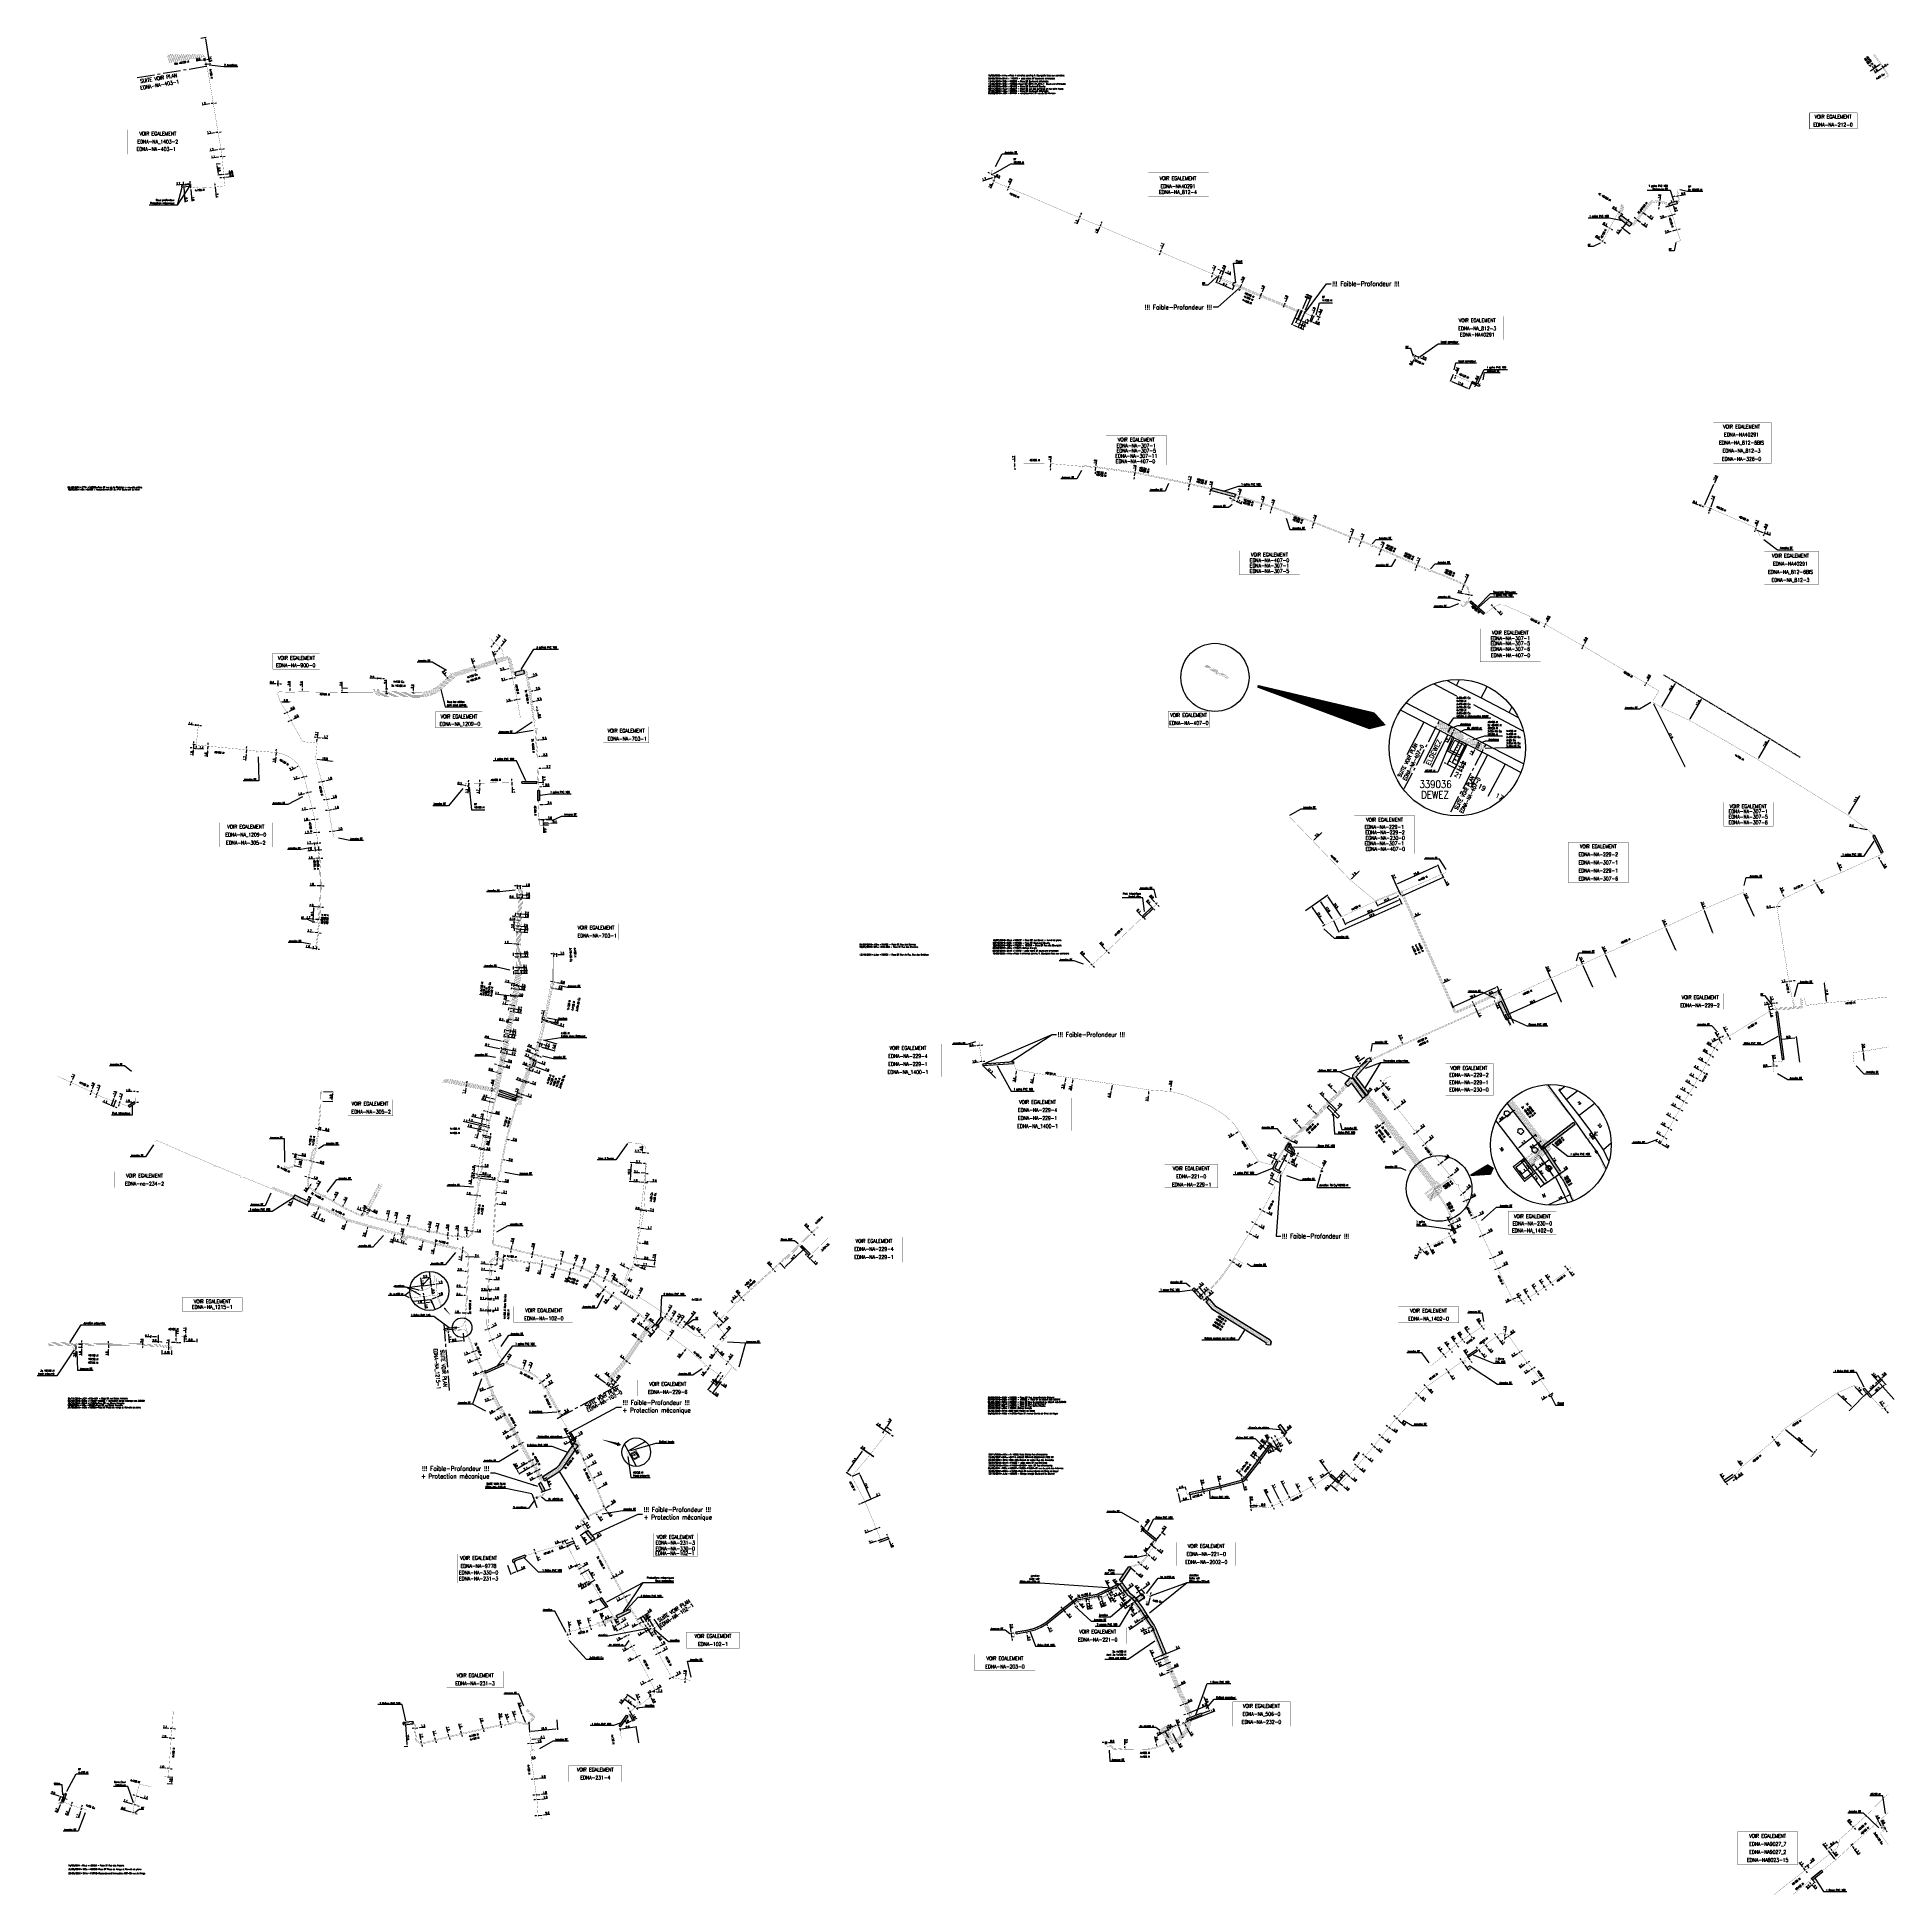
# Model space of a CAD drawing. Header units: millimetres. Extents: x 184994 to 186004, y 128000 to 129009.
import ezdxf
from ezdxf.enums import TextEntityAlignment as Align

# ---------------------------------------------------------------- set-up
doc = ezdxf.new("R2010")
doc.units = ezdxf.units.MM
doc.header["$PDMODE"] = 34
for name, pattern in [('B_ST_Al', [2000, 1000, 1000]), ('B_ST_CU', [2000, 1000, 1000]), ('CENTER2', [28.575, 19.05, -3.175, 3.175, -3.175]), ('DASHED', [0.75, 0.5, -0.25])]:
    doc.linetypes.add(name, pattern=pattern)
doc.layers.get('0').update_dxf_attribs({"linetype": 'CONTINUOUS'})
doc.layers.get('Defpoints').update_dxf_attribs({"linetype": 'CONTINUOUS'})
for name, color, linetype in [('B_100', 3, 'CONTINUOUS'), ('B_110', 1, 'CONTINUOUS'), ('B_300', 7, 'CONTINUOUS'), ('B_400', 7, 'CONTINUOUS'), ('B_420', 7, 'CONTINUOUS'), ('B_900', 7, 'CONTINUOUS'), ('B_908', 252, 'CONTINUOUS'), ('B_930', 7, 'CONTINUOUS'), ('M_200', 7, 'CONTINUOUS')]:
    doc.layers.add(name, color=color, linetype=linetype)
doc.layers.add('B_910', color=7, linetype='CONTINUOUS', plot=False)
doc.styles.add('M_ROMANS', font='ROMANS.shx', dxfattribs={"width": 0.75})
doc.styles.get("Standard").update_dxf_attribs({"font": 'romans.shx', "width": 0.85})
doc.linetypes.add('BT_HS', pattern='A,2,-1,["E",Standard,S=0.85,R=0,X=-0.27,Y=-0.4],-1', length=4)
doc.dimstyles.get("Standard").update_dxf_attribs({"dimtxt": 1.5, "dimasz": 1.2, "dimexe": 0.625, "dimexo": 0.625, "dimgap": 0.25, "dimtad": 1, "dimdec": 1, "dimzin": 0, "dimdsep": 46, "dimtxsty": 'Standard', "dimcen": -0.5, "dimadec": 0, "dimazin": 0, "dimtfac": 1, "dimtdec": 1, "dimtmove": 0, "dimatfit": 3, "dimfxl": 0, "dimtolj": 1, "dimtzin": 0, "dimarcsym": 0})

# ---------------------------------------------------------------- blocks, each defined once
blk = doc.blocks.new('*D200')
at = {"layer": 'B_110', "color": 0, "linetype": 'Continuous', "lineweight": -2, "transparency": 16777216}
for p, q in [((185793, 128478.3), (185819.2, 128490.1)), ((185822.4, 128485.1), (185819.8, 128490.9)), ((185794.6, 128472.6), (185792, 128478.4))]:
    blk.add_line(p, q, dxfattribs=at)
at = {"layer": 'B_110', "color": 0, "linetype": 'Continuous', "transparency": 16777216}
for points in [[(185819.1, 128490.2), (185819.2, 128489.9), (185820, 128490.5)], [(185792.9, 128478.5), (185793.1, 128478.2), (185792.2, 128478)]]:
    blk.add_solid(points, dxfattribs=at)
at = {"layer": 'Defpoints', "color": 0, "linetype": 'Continuous', "transparency": 16777216}
for p in [(185820, 128490.5), (185822.6, 128484.6), (185794.8, 128472.1)]:
    blk.add_point(p, dxfattribs=at)
at = {"layer": 'B_110', "color": 0, "linetype": 'Continuous', "transparency": 16777216, "insert": (185806.5, 128485.2), "char_height": 1.12, "attachment_point": 5, "rotation": 24.1813}
blk.add_mtext('\\A1;30.5', dxfattribs=at)
blk = doc.blocks.new('*D201')
at = {"layer": 'B_110', "color": 0, "linetype": 'Continuous', "lineweight": -2, "transparency": 16777216}
for p, q in [((185774.4, 128484.6), (185774, 128485.4)), ((185774.7, 128483.8), (185775.3, 128482.5)), ((185775.7, 128481.7), (185777.8, 128476.8))]:
    blk.add_line(p, q, dxfattribs=at)
at = {"layer": 'B_110', "color": 0, "linetype": 'Continuous', "transparency": 16777216}
for points in [[(185774.5, 128484.7), (185774.2, 128484.5), (185774.7, 128483.8)], [(185775.8, 128481.7), (185775.5, 128481.6), (185775.3, 128482.5)]]:
    blk.add_solid(points, dxfattribs=at)
at = {"layer": 'Defpoints', "color": 0, "linetype": 'Continuous', "transparency": 16777216}
for p in [(185774.7, 128483.8), (185775.3, 128482.5), (185775.3, 128482.5)]:
    blk.add_point(p, dxfattribs=at)
at = {"layer": 'B_110', "color": 0, "linetype": 'Continuous', "transparency": 16777216, "insert": (185778, 128478.2), "char_height": 1.12, "attachment_point": 5, "rotation": 294.0737}
blk.add_mtext('\\A1;1.4', dxfattribs=at)
blk = doc.blocks.new('*D202')
at = {"layer": 'B_110', "color": 0, "linetype": 'Continuous', "lineweight": -2, "transparency": 16777216}
for p, q in [((185742.4, 128531.4), (185745.7, 128532.8)), ((185746.7, 128532.8), (185746.7, 128532.8)), ((185741.8, 128530.6), (185741.8, 128530.6))]:
    blk.add_line(p, q, dxfattribs=at)
at = {"layer": 'B_110', "color": 0, "linetype": 'Continuous', "transparency": 16777216}
for points in [[(185745.7, 128533), (185745.8, 128532.7), (185746.5, 128533.2)], [(185742.4, 128531.5), (185742.5, 128531.2), (185741.6, 128531)]]:
    blk.add_solid(points, dxfattribs=at)
at = {"layer": 'Defpoints', "color": 0, "linetype": 'Continuous', "transparency": 16777216}
for p in [(185746.5, 128533.2), (185746.5, 128533.2), (185741.6, 128531)]:
    blk.add_point(p, dxfattribs=at)
at = {"layer": 'B_110', "color": 0, "linetype": 'Continuous', "transparency": 16777216, "insert": (185743.8, 128532.8), "char_height": 1.12, "attachment_point": 5, "rotation": 24.0737}
blk.add_mtext('\\A1;5.4', dxfattribs=at)
blk = doc.blocks.new('*D203')
at = {"layer": 'B_110', "color": 0, "linetype": 'Continuous', "lineweight": -2, "transparency": 16777216}
for p, q in [((185757.7, 128494.9), (185757.7, 128494.9)), ((185758.4, 128495.7), (185761.7, 128497.1)), ((185762.7, 128497.1), (185762.7, 128497.1))]:
    blk.add_line(p, q, dxfattribs=at)
at = {"layer": 'B_110', "color": 0, "linetype": 'Continuous', "transparency": 16777216}
for points in [[(185758.3, 128495.8), (185758.4, 128495.5), (185757.6, 128495.3)], [(185761.6, 128497.3), (185761.7, 128497), (185762.5, 128497.5)]]:
    blk.add_solid(points, dxfattribs=at)
at = {"layer": 'Defpoints', "color": 0, "linetype": 'Continuous', "transparency": 16777216}
for p in [(185757.6, 128495.3), (185762.5, 128497.5), (185762.5, 128497.5)]:
    blk.add_point(p, dxfattribs=at)
at = {"layer": 'B_110', "color": 0, "linetype": 'Continuous', "transparency": 16777216, "insert": (185759.7, 128497.1), "char_height": 1.12, "attachment_point": 5, "rotation": 24.0737}
blk.add_mtext('\\A1;5.4', dxfattribs=at)
blk = doc.blocks.new('*D204')
at = {"layer": 'B_110', "color": 0, "linetype": 'Continuous', "lineweight": -2, "transparency": 16777216}
blk.add_line((185687.9, 128573.2), (185692, 128577.1), dxfattribs=at)
at = {"layer": 'B_110', "color": 0, "linetype": 'Continuous', "transparency": 16777216}
for points in [[(185687.8, 128573.3), (185688, 128573.1), (185687.2, 128572.6)], [(185691.9, 128577.2), (185692.1, 128577), (185692.6, 128577.8)]]:
    blk.add_solid(points, dxfattribs=at)
at = {"layer": 'Defpoints', "color": 0, "linetype": 'Continuous', "transparency": 16777216}
for p in [(185692.6, 128577.8), (185692.6, 128577.8), (185687.2, 128572.6)]:
    blk.add_point(p, dxfattribs=at)
at = {"layer": 'B_110', "color": 0, "linetype": 'Continuous', "transparency": 16777216, "insert": (185689.4, 128575.7), "char_height": 1.12, "attachment_point": 5, "rotation": 43.8635}
blk.add_mtext('\\A1;7.5', dxfattribs=at)
blk = doc.blocks.new('*D205')
at = {"layer": 'B_110', "color": 0, "linetype": 'Continuous', "lineweight": -2, "transparency": 16777216}
blk.add_line((185708.2, 128552.1), (185712.3, 128556), dxfattribs=at)
at = {"layer": 'B_110', "color": 0, "linetype": 'Continuous', "transparency": 16777216}
for points in [[(185712.2, 128556.1), (185712.4, 128555.9), (185712.9, 128556.7)], [(185708.1, 128552.2), (185708.3, 128552), (185707.5, 128551.5)]]:
    blk.add_solid(points, dxfattribs=at)
at = {"layer": 'Defpoints', "color": 0, "linetype": 'Continuous', "transparency": 16777216}
for p in [(185712.9, 128556.7), (185712.9, 128556.7), (185707.5, 128551.5)]:
    blk.add_point(p, dxfattribs=at)
at = {"layer": 'B_110', "color": 0, "linetype": 'Continuous', "transparency": 16777216, "insert": (185709.7, 128554.6), "char_height": 1.12, "attachment_point": 5, "rotation": 43.8635}
blk.add_mtext('\\A1;7.5', dxfattribs=at)
blk = doc.blocks.new('*D206')
at = {"layer": 'B_100', "color": 0, "linetype": 'Continuous', "lineweight": -2, "transparency": 16777216}
for p, q in [((185045.4, 128436.4), (185042.3, 128436.4)), ((185047.3, 128436.4), (185046.3, 128436.4)), ((185048.2, 128436.4), (185049.1, 128436.4))]:
    blk.add_line(p, q, dxfattribs=at)
at = {"layer": 'B_100', "color": 0, "linetype": 'Continuous', "transparency": 16777216}
for points in [[(185045.4, 128436.6), (185045.4, 128436.3), (185046.3, 128436.4)], [(185048.2, 128436.5), (185048.2, 128436.2), (185047.3, 128436.4)]]:
    blk.add_solid(points, dxfattribs=at)
at = {"layer": 'Defpoints', "color": 0, "linetype": 'Continuous', "transparency": 16777216}
for p in [(185046.3, 128436.4), (185046.3, 128436.4), (185047.3, 128436.4)]:
    blk.add_point(p, dxfattribs=at)
at = {"layer": 'B_100', "color": 0, "linetype": 'Continuous', "transparency": 16777216, "insert": (185043.4, 128437.2), "char_height": 1.12, "attachment_point": 5, "rotation": 359.4999}
blk.add_mtext('\\A1;1.0', dxfattribs=at)
blk = doc.blocks.new('*D207')
at = {"layer": 'B_100', "color": 0, "linetype": 'Continuous', "lineweight": -2, "transparency": 16777216}
for p, q in [((185045.4, 128430.6), (185042.2, 128430.6)), ((185047.3, 128430.6), (185046.3, 128430.6)), ((185048.2, 128430.6), (185049.1, 128430.6))]:
    blk.add_line(p, q, dxfattribs=at)
at = {"layer": 'B_100', "color": 0, "linetype": 'Continuous', "transparency": 16777216}
for points in [[(185045.4, 128430.8), (185045.4, 128430.5), (185046.3, 128430.6)], [(185048.2, 128430.8), (185048.2, 128430.5), (185047.3, 128430.6)]]:
    blk.add_solid(points, dxfattribs=at)
at = {"layer": 'Defpoints', "color": 0, "linetype": 'Continuous', "transparency": 16777216}
for p in [(185046.3, 128430.6), (185046.3, 128430.6), (185047.3, 128430.6)]:
    blk.add_point(p, dxfattribs=at)
at = {"layer": 'B_100', "color": 0, "linetype": 'Continuous', "transparency": 16777216, "insert": (185043.3, 128431.4), "char_height": 1.12, "attachment_point": 5, "rotation": 0.0744}
blk.add_mtext('\\A1;1.0', dxfattribs=at)
blk = doc.blocks.new('*D208')
at = {"layer": 'B_100', "color": 0, "linetype": 'Continuous', "lineweight": -2, "transparency": 16777216}
for p, q in [((185039.4, 128432.2), (185040.4, 128435.2)), ((185038.4, 128429.4), (185038.1, 128428.5)), ((185038.7, 128430.2), (185039.1, 128431.3))]:
    blk.add_line(p, q, dxfattribs=at)
at = {"layer": 'B_100', "color": 0, "linetype": 'Continuous', "transparency": 16777216}
for points in [[(185039.2, 128432.2), (185039.5, 128432.2), (185039.1, 128431.3)], [(185038.3, 128429.4), (185038.6, 128429.3), (185038.7, 128430.2)]]:
    blk.add_solid(points, dxfattribs=at)
at = {"layer": 'Defpoints', "color": 0, "linetype": 'Continuous', "transparency": 16777216}
for p in [(185038.7, 128430.2), (185039.1, 128431.3), (185039.1, 128431.3)]:
    blk.add_point(p, dxfattribs=at)
at = {"layer": 'B_100', "color": 0, "linetype": 'Continuous', "transparency": 16777216, "insert": (185039.3, 128434.4), "char_height": 1.12, "attachment_point": 5, "rotation": 71.0574}
blk.add_mtext('\\A1;1.2', dxfattribs=at)
blk = doc.blocks.new('*D209')
at = {"layer": 'B_100', "color": 0, "linetype": 'Continuous', "lineweight": -2, "transparency": 16777216}
for p, q in [((185035.2, 128431.3), (185035.7, 128432.7)), ((185036, 128433.5), (185037.2, 128436.4)), ((185034.9, 128430.4), (185034.5, 128429.6))]:
    blk.add_line(p, q, dxfattribs=at)
at = {"layer": 'B_100', "color": 0, "linetype": 'Continuous', "transparency": 16777216}
for points in [[(185035.9, 128433.6), (185036.2, 128433.5), (185035.7, 128432.7)], [(185034.7, 128430.5), (185035, 128430.4), (185035.2, 128431.3)]]:
    blk.add_solid(points, dxfattribs=at)
at = {"layer": 'Defpoints', "color": 0, "linetype": 'Continuous', "transparency": 16777216}
for p in [(185035.7, 128432.7), (185035.7, 128432.7), (185035.2, 128431.3)]:
    blk.add_point(p, dxfattribs=at)
at = {"layer": 'B_100', "color": 0, "linetype": 'Continuous', "transparency": 16777216, "insert": (185036.1, 128435.7), "char_height": 1.12, "attachment_point": 5, "rotation": 68.8637}
blk.add_mtext('\\A1;1.5', dxfattribs=at)
blk = doc.blocks.new('*D210')
at = {"layer": 'B_100', "color": 0, "linetype": 'Continuous', "lineweight": -2, "transparency": 16777216}
for p, q in [((185035.5, 128432.2), (185034.1, 128428.5)), ((185036.8, 128431.8), (185035.3, 128428)), ((185033.4, 128429.3), (185029.6, 128430.8)), ((185035.5, 128428.5), (185034.3, 128428.9)), ((185036.3, 128428.1), (185037.2, 128427.8))]:
    blk.add_line(p, q, dxfattribs=at)
at = {"layer": 'B_100', "color": 0, "linetype": 'Continuous', "transparency": 16777216}
for points in [[(185033.5, 128429.4), (185033.4, 128429.1), (185034.3, 128428.9)], [(185036.4, 128428.3), (185036.3, 128428), (185035.5, 128428.5)]]:
    blk.add_solid(points, dxfattribs=at)
at = {"layer": 'Defpoints', "color": 0, "linetype": 'Continuous', "transparency": 16777216}
for p in [(185035.7, 128432.7), (185036.9, 128432.2), (185034.3, 128428.9)]:
    blk.add_point(p, dxfattribs=at)
at = {"layer": 'B_100', "color": 0, "linetype": 'Continuous', "transparency": 16777216, "insert": (185030.9, 128431), "char_height": 1.12, "attachment_point": 5, "rotation": 338.6968}
blk.add_mtext('\\A1;1.3', dxfattribs=at)
blk = doc.blocks.new('*D211')
at = {"layer": 'B_100', "color": 0, "linetype": 'Continuous', "lineweight": -2, "transparency": 16777216}
for p, q in [((185026, 128433.8), (185025.7, 128433)), ((185026.3, 128434.7), (185026.9, 128436.1)), ((185027.2, 128436.9), (185028.3, 128439.8))]:
    blk.add_line(p, q, dxfattribs=at)
at = {"layer": 'B_100', "color": 0, "linetype": 'Continuous', "transparency": 16777216}
for points in [[(185025.9, 128433.9), (185026.2, 128433.8), (185026.3, 128434.7)], [(185027, 128437), (185027.3, 128436.9), (185026.9, 128436.1)]]:
    blk.add_solid(points, dxfattribs=at)
at = {"layer": 'Defpoints', "color": 0, "linetype": 'Continuous', "transparency": 16777216}
for p in [(185026.3, 128434.7), (185026.9, 128436.1), (185026.9, 128436.1)]:
    blk.add_point(p, dxfattribs=at)
at = {"layer": 'B_100', "color": 0, "linetype": 'Continuous', "transparency": 16777216, "insert": (185027.2, 128439.1), "char_height": 1.12, "attachment_point": 5, "rotation": 69.5736}
blk.add_mtext('\\A1;1.5', dxfattribs=at)
blk = doc.blocks.new('*D212')
at = {"layer": 'B_100', "color": 0, "linetype": 'Continuous', "lineweight": -2, "transparency": 16777216}
for p, q in [((185023, 128435.5), (185022.7, 128434.7)), ((185023.4, 128436.3), (185023.8, 128437.2)), ((185024.1, 128438.1), (185025.4, 128441))]:
    blk.add_line(p, q, dxfattribs=at)
at = {"layer": 'B_100', "color": 0, "linetype": 'Continuous', "transparency": 16777216}
for points in [[(185022.9, 128435.5), (185023.2, 128435.4), (185023.4, 128436.3)], [(185024, 128438.1), (185024.3, 128438), (185023.8, 128437.2)]]:
    blk.add_solid(points, dxfattribs=at)
at = {"layer": 'Defpoints', "color": 0, "linetype": 'Continuous', "transparency": 16777216}
for p in [(185023.4, 128436.3), (185023.8, 128437.2), (185023.8, 128437.2)]:
    blk.add_point(p, dxfattribs=at)
at = {"layer": 'B_100', "color": 0, "linetype": 'Continuous', "transparency": 16777216, "insert": (185024.2, 128440.2), "char_height": 1.12, "attachment_point": 5, "rotation": 67.0549}
blk.add_mtext('\\A1;1.0', dxfattribs=at)
blk = doc.blocks.new('*D213')
at = {"layer": 'B_100', "color": 0, "linetype": 'Continuous', "lineweight": -2, "transparency": 16777216}
for p, q in [((185012.4, 128441.3), (185012.9, 128442.3)), ((185013.3, 128443.1), (185014.5, 128445.7)), ((185012.1, 128440.5), (185011.7, 128439.7))]:
    blk.add_line(p, q, dxfattribs=at)
at = {"layer": 'B_100', "color": 0, "linetype": 'Continuous', "transparency": 16777216}
for points in [[(185013.1, 128443.2), (185013.4, 128443), (185012.9, 128442.3)], [(185011.9, 128440.6), (185012.2, 128440.4), (185012.4, 128441.3)]]:
    blk.add_solid(points, dxfattribs=at)
at = {"layer": 'Defpoints', "color": 0, "linetype": 'Continuous', "transparency": 16777216}
for p in [(185012.9, 128442.3), (185012.9, 128442.3), (185012.4, 128441.3)]:
    blk.add_point(p, dxfattribs=at)
at = {"layer": 'B_100', "color": 0, "linetype": 'Continuous', "transparency": 16777216, "insert": (185013.4, 128445.1), "char_height": 1.12, "attachment_point": 5, "rotation": 64.7997}
blk.add_mtext('\\A1;1.1', dxfattribs=at)
blk = doc.blocks.new('*D214')
at = {"layer": 'B_110', "color": 0, "linetype": 'Continuous', "lineweight": -2, "transparency": 16777216}
for p, q in [((185596.6, 128144.2), (185593.8, 128142.9)), ((185597.3, 128145), (185597.3, 128145)), ((185598.8, 128145.2), (185597.5, 128144.6)), ((185598.6, 128145.6), (185598.6, 128145.6)), ((185599.6, 128145.6), (185600.4, 128146))]:
    blk.add_line(p, q, dxfattribs=at)
at = {"layer": 'B_110', "color": 0, "linetype": 'Continuous', "transparency": 16777216}
for points in [[(185596.6, 128144.4), (185596.7, 128144.1), (185597.5, 128144.6)], [(185599.6, 128145.7), (185599.7, 128145.4), (185598.8, 128145.2)]]:
    blk.add_solid(points, dxfattribs=at)
at = {"layer": 'Defpoints', "color": 0, "linetype": 'Continuous', "transparency": 16777216}
for p in [(185597.5, 128144.6), (185598.8, 128145.2), (185598.8, 128145.2)]:
    blk.add_point(p, dxfattribs=at)
at = {"layer": 'B_110', "color": 0, "linetype": 'Continuous', "transparency": 16777216, "insert": (185594.5, 128144.1), "char_height": 1.12, "attachment_point": 5, "rotation": 24.5389}
blk.add_mtext('\\A1;1.5', dxfattribs=at)
blk = doc.blocks.new('*D215')
at = {"layer": 'B_110', "color": 0, "linetype": 'Continuous', "lineweight": -2, "transparency": 16777216}
for p, q in [((185590.4, 128159.3), (185591.1, 128159.8)), ((185587.5, 128157.2), (185585, 128155.3)), ((185589.7, 128158.7), (185588.3, 128157.7))]:
    blk.add_line(p, q, dxfattribs=at)
at = {"layer": 'B_110', "color": 0, "linetype": 'Continuous', "transparency": 16777216}
for points in [[(185590.3, 128159.4), (185590.5, 128159.1), (185589.7, 128158.7)], [(185587.5, 128157.3), (185587.6, 128157.1), (185588.3, 128157.7)]]:
    blk.add_solid(points, dxfattribs=at)
at = {"layer": 'Defpoints', "color": 0, "linetype": 'Continuous', "transparency": 16777216}
for p in [(185588.3, 128157.7), (185588.3, 128157.7), (185589.7, 128158.7)]:
    blk.add_point(p, dxfattribs=at)
at = {"layer": 'B_110', "color": 0, "linetype": 'Continuous', "transparency": 16777216, "insert": (185585.5, 128156.6), "char_height": 1.12, "attachment_point": 5, "rotation": 35.8354}
blk.add_mtext('\\A1;1.7', dxfattribs=at)
blk = doc.blocks.new('*D216')
at = {"layer": 'B_110', "color": 0, "linetype": 'Continuous', "lineweight": -2, "transparency": 16777216}
for p, q in [((185592, 128164.3), (185591.2, 128163.8)), ((185594.3, 128162.6), (185592.4, 128165.2)), ((185592.7, 128164.9), (185594.3, 128166)), ((185595.9, 128163.7), (185594, 128166.3)), ((185595, 128166.5), (185598.7, 128169.1))]:
    blk.add_line(p, q, dxfattribs=at)
at = {"layer": 'B_110', "color": 0, "linetype": 'Continuous', "transparency": 16777216}
for points in [[(185591.9, 128164.5), (185592.1, 128164.2), (185592.7, 128164.9)], [(185594.9, 128166.6), (185595.1, 128166.4), (185594.3, 128166)]]:
    blk.add_solid(points, dxfattribs=at)
at = {"layer": 'Defpoints', "color": 0, "linetype": 'Continuous', "transparency": 16777216}
for p in [(185594.3, 128166), (185594.6, 128162.2), (185596.1, 128163.3)]:
    blk.add_point(p, dxfattribs=at)
at = {"layer": 'B_110', "color": 0, "linetype": 'Continuous', "transparency": 16777216, "insert": (185597.4, 128169.1), "char_height": 1.12, "attachment_point": 5, "rotation": 35.2652}
blk.add_mtext('\\A1;1.9', dxfattribs=at)
blk = doc.blocks.new('*D217')
at = {"layer": 'B_110', "color": 0, "linetype": 'Continuous', "lineweight": -2, "transparency": 16777216}
for p, q in [((185587.9, 128157.4), (185586.7, 128156.6)), ((185587.6, 128156.1), (185588.7, 128154.6)), ((185590, 128154.5), (185588.8, 128153.6))]:
    blk.add_line(p, q, dxfattribs=at)
at = {"layer": 'B_110', "color": 0, "linetype": 'Continuous', "transparency": 16777216}
for points in [[(185587.7, 128156.2), (185587.5, 128156), (185587.1, 128156.8)], [(185588.8, 128154.7), (185588.6, 128154.5), (185589.2, 128153.9)]]:
    blk.add_solid(points, dxfattribs=at)
at = {"layer": 'Defpoints', "color": 0, "linetype": 'Continuous', "transparency": 16777216}
for p in [(185588.3, 128157.7), (185589.2, 128153.9), (185590.4, 128154.8)]:
    blk.add_point(p, dxfattribs=at)
at = {"layer": 'B_110', "color": 0, "linetype": 'Continuous', "transparency": 16777216, "insert": (185589.1, 128155.3), "char_height": 1.12, "attachment_point": 5, "rotation": 305.8354}
blk.add_mtext('\\A1;3.6', dxfattribs=at)
blk = doc.blocks.new('*D218')
at = {"layer": 'B_110', "color": 0, "linetype": 'Continuous', "lineweight": -2, "transparency": 16777216}
for p, q in [((185593, 128164.4), (185590.6, 128167.8)), ((185594.6, 128162.2), (185593.5, 128163.7)), ((185595.1, 128161.5), (185595.6, 128160.7))]:
    blk.add_line(p, q, dxfattribs=at)
at = {"layer": 'B_110', "color": 0, "linetype": 'Continuous', "transparency": 16777216}
for points in [[(185593.1, 128164.5), (185592.9, 128164.3), (185593.5, 128163.7)], [(185595.2, 128161.5), (185595, 128161.4), (185594.6, 128162.2)]]:
    blk.add_solid(points, dxfattribs=at)
at = {"layer": 'Defpoints', "color": 0, "linetype": 'Continuous', "transparency": 16777216}
for p in [(185593.5, 128163.7), (185593.5, 128163.7), (185594.6, 128162.2)]:
    blk.add_point(p, dxfattribs=at)
at = {"layer": 'B_110', "color": 0, "linetype": 'Continuous', "transparency": 16777216, "insert": (185591.9, 128167.3), "char_height": 1.12, "attachment_point": 5, "rotation": 305.2652}
blk.add_mtext('\\A1;1.8', dxfattribs=at)
blk = doc.blocks.new('*D219')
at = {"layer": 'B_110', "color": 0, "linetype": 'Continuous', "lineweight": -2, "transparency": 16777216}
for p, q in [((185618.9, 128098.4), (185619.2, 128098.5)), ((185620, 128098.8), (185629.6, 128102.8)), ((185618.1, 128098), (185617.2, 128097.7))]:
    blk.add_line(p, q, dxfattribs=at)
at = {"layer": 'B_110', "color": 0, "linetype": 'Continuous', "transparency": 16777216}
for points in [[(185620, 128099), (185620.1, 128098.7), (185619.2, 128098.5)], [(185618, 128098.1), (185618.1, 128097.9), (185618.9, 128098.4)]]:
    blk.add_solid(points, dxfattribs=at)
at = {"layer": 'Defpoints', "color": 0, "linetype": 'Continuous', "transparency": 16777216}
for p in [(185619.2, 128098.5), (185618.9, 128098.4), (185618.9, 128098.4)]:
    blk.add_point(p, dxfattribs=at)
at = {"layer": 'B_110', "color": 0, "linetype": 'Continuous', "transparency": 16777216, "insert": (185628.2, 128103.1), "char_height": 1.12, "attachment_point": 5, "rotation": 22.6594}
blk.add_mtext('\\A1;0.3', dxfattribs=at)
blk = doc.blocks.new('*D220')
at = {"layer": 'B_110', "color": 0, "linetype": 'Continuous', "lineweight": -2, "transparency": 16777216}
for p, q in [((185615.8, 128103), (185615, 128102.6)), ((185616.6, 128103.3), (185617, 128103.5)), ((185617.8, 128103.8), (185621.8, 128105.5))]:
    blk.add_line(p, q, dxfattribs=at)
at = {"layer": 'B_110', "color": 0, "linetype": 'Continuous', "transparency": 16777216}
for points in [[(185615.7, 128103.1), (185615.9, 128102.8), (185616.6, 128103.3)], [(185617.8, 128104), (185617.9, 128103.7), (185617, 128103.5)]]:
    blk.add_solid(points, dxfattribs=at)
at = {"layer": 'Defpoints', "color": 0, "linetype": 'Continuous', "transparency": 16777216}
for p in [(185616.6, 128103.3), (185616.6, 128103.3), (185617, 128103.5)]:
    blk.add_point(p, dxfattribs=at)
at = {"layer": 'B_110', "color": 0, "linetype": 'Continuous', "transparency": 16777216, "insert": (185620.4, 128105.7), "char_height": 1.12, "attachment_point": 5, "rotation": 22.5673}
blk.add_mtext('\\A1;0.4', dxfattribs=at)
blk = doc.blocks.new('*D221')
at = {"layer": 'B_110', "color": 0, "linetype": 'Continuous', "lineweight": -2, "transparency": 16777216}
for p, q in [((185606.9, 128119.9), (185604, 128118.7)), ((185609.2, 128120.9), (185607.7, 128120.3)), ((185610, 128121.2), (185610.9, 128121.6))]:
    blk.add_line(p, q, dxfattribs=at)
at = {"layer": 'B_110', "color": 0, "linetype": 'Continuous', "transparency": 16777216}
for points in [[(185606.8, 128120.1), (185606.9, 128119.8), (185607.7, 128120.3)], [(185610, 128121.4), (185610.1, 128121.1), (185609.2, 128120.9)]]:
    blk.add_solid(points, dxfattribs=at)
at = {"layer": 'Defpoints', "color": 0, "linetype": 'Continuous', "transparency": 16777216}
for p in [(185607.7, 128120.3), (185607.7, 128120.3), (185609.2, 128120.9)]:
    blk.add_point(p, dxfattribs=at)
at = {"layer": 'B_110', "color": 0, "linetype": 'Continuous', "transparency": 16777216, "insert": (185604.7, 128119.8), "char_height": 1.12, "attachment_point": 5, "rotation": 22.4702}
blk.add_mtext('\\A1;1.6', dxfattribs=at)
blk = doc.blocks.new('*D222')
at = {"layer": 'B_110', "color": 0, "linetype": 'Continuous', "lineweight": -2, "transparency": 16777216}
for p, q in [((185593.3, 128149.3), (185590.7, 128147.5)), ((185593.7, 128150.2), (185593.7, 128150.2)), ((185595.5, 128150.8), (185594, 128149.8)), ((185595.2, 128151.2), (185595.2, 128151.2)), ((185596.2, 128151.3), (185596.9, 128151.9))]:
    blk.add_line(p, q, dxfattribs=at)
at = {"layer": 'B_110', "color": 0, "linetype": 'Continuous', "transparency": 16777216}
for points in [[(185593.2, 128149.4), (185593.4, 128149.2), (185594, 128149.8)], [(185596.1, 128151.5), (185596.3, 128151.2), (185595.5, 128150.8)]]:
    blk.add_solid(points, dxfattribs=at)
at = {"layer": 'Defpoints', "color": 0, "linetype": 'Continuous', "transparency": 16777216}
for p in [(185594, 128149.8), (185595.5, 128150.8), (185595.5, 128150.8)]:
    blk.add_point(p, dxfattribs=at)
at = {"layer": 'B_110', "color": 0, "linetype": 'Continuous', "transparency": 16777216, "insert": (185591.2, 128148.7), "char_height": 1.12, "attachment_point": 5, "rotation": 35.0723}
blk.add_mtext('\\A1;1.4', dxfattribs=at)
blk = doc.blocks.new('*D223')
at = {"layer": 'B_100', "color": 0, "linetype": 'Continuous', "lineweight": -2, "transparency": 16777216}
for p, q in [((185227.5, 128359.2), (185227.7, 128362.9)), ((185227.4, 128357.9), (185227.5, 128358.3)), ((185227.8, 128357), (185227.8, 128357)), ((185227.9, 128359.2), (185228, 128359.2))]:
    blk.add_line(p, q, dxfattribs=at)
at = {"layer": 'B_100', "color": 0, "linetype": 'Continuous', "transparency": 16777216}
for points in [[(185227.3, 128358.3), (185227.6, 128358.3), (185227.5, 128359.2)], [(185227.3, 128357.9), (185227.6, 128357.9), (185227.4, 128357)]]:
    blk.add_solid(points, dxfattribs=at)
at = {"layer": 'Defpoints', "color": 0, "linetype": 'Continuous', "transparency": 16777216}
for p in [(185227.3, 128357), (185227.4, 128359.2), (185227.5, 128359.2)]:
    blk.add_point(p, dxfattribs=at)
at = {"layer": 'B_100', "color": 0, "linetype": 'Continuous', "transparency": 16777216, "insert": (185226.9, 128361.8), "char_height": 1.12, "attachment_point": 5, "rotation": 86.9059}
blk.add_mtext('\\A1;2.2', dxfattribs=at)
blk = doc.blocks.new('*D224')
at = {"layer": 'B_100', "color": 0, "linetype": 'Continuous', "lineweight": -2, "transparency": 16777216}
for p, q in [((185222.7, 128360.5), (185223, 128363.8)), ((185222.4, 128356.7), (185222.4, 128355.8)), ((185222.5, 128357.6), (185222.7, 128359.6))]:
    blk.add_line(p, q, dxfattribs=at)
at = {"layer": 'B_100', "color": 0, "linetype": 'Continuous', "transparency": 16777216}
for points in [[(185222.3, 128356.7), (185222.6, 128356.7), (185222.5, 128357.6)], [(185222.6, 128360.5), (185222.9, 128360.5), (185222.7, 128359.6)]]:
    blk.add_solid(points, dxfattribs=at)
at = {"layer": 'Defpoints', "color": 0, "linetype": 'Continuous', "transparency": 16777216}
for p in [(185222.5, 128357.6), (185222.7, 128359.6), (185222.7, 128359.6)]:
    blk.add_point(p, dxfattribs=at)
at = {"layer": 'B_100', "color": 0, "linetype": 'Continuous', "transparency": 16777216, "insert": (185222.1, 128362.6), "char_height": 1.12, "attachment_point": 5, "rotation": 85.7581}
blk.add_mtext('\\A1;2.0', dxfattribs=at)
blk = doc.blocks.new('*D225')
at = {"layer": 'B_100', "color": 0, "linetype": 'Continuous', "lineweight": -2, "transparency": 16777216}
for p, q in [((185228.5, 128360.8), (185227.6, 128360.9)), ((185229.4, 128360.7), (185231, 128360.5)), ((185229.4, 128360.3), (185229.4, 128360.2)), ((185231, 128360.1), (185231, 128360)), ((185231.9, 128360.4), (185235, 128360))]:
    blk.add_line(p, q, dxfattribs=at)
at = {"layer": 'B_100', "color": 0, "linetype": 'Continuous', "transparency": 16777216}
for points in [[(185228.6, 128361), (185228.5, 128360.7), (185229.4, 128360.7)], [(185231.9, 128360.5), (185231.9, 128360.3), (185231, 128360.5)]]:
    blk.add_solid(points, dxfattribs=at)
at = {"layer": 'Defpoints', "color": 0, "linetype": 'Continuous', "transparency": 16777216}
for p in [(185229.4, 128360.7), (185229.4, 128360.7), (185231, 128360.5)]:
    blk.add_point(p, dxfattribs=at)
at = {"layer": 'B_100', "color": 0, "linetype": 'Continuous', "transparency": 16777216, "insert": (185234, 128360.9), "char_height": 1.12, "attachment_point": 5, "rotation": 352.925}
blk.add_mtext('\\A1;1.6', dxfattribs=at)
blk = doc.blocks.new('*D226')
at = {"layer": 'B_100', "color": 0, "linetype": 'Continuous', "lineweight": -2, "transparency": 16777216}
for p, q in [((185230.4, 128380.2), (185227.3, 128380.5)), ((185233.2, 128380), (185231.3, 128380.1)), ((185234.1, 128379.9), (185235, 128379.8))]:
    blk.add_line(p, q, dxfattribs=at)
at = {"layer": 'B_100', "color": 0, "linetype": 'Continuous', "transparency": 16777216}
for points in [[(185230.4, 128380.4), (185230.4, 128380.1), (185231.3, 128380.1)], [(185234.1, 128380), (185234, 128379.7), (185233.2, 128380)]]:
    blk.add_solid(points, dxfattribs=at)
at = {"layer": 'Defpoints', "color": 0, "linetype": 'Continuous', "transparency": 16777216}
for p in [(185231.3, 128380.1), (185231.3, 128380.1), (185233.2, 128380)]:
    blk.add_point(p, dxfattribs=at)
at = {"layer": 'B_100', "color": 0, "linetype": 'Continuous', "transparency": 16777216, "insert": (185228.4, 128381.1), "char_height": 1.12, "attachment_point": 5, "rotation": 354.854}
blk.add_mtext('\\A1;1.9', dxfattribs=at)
blk = doc.blocks.new('*D227')
at = {"layer": 'B_110', "color": 0, "linetype": 'Continuous', "lineweight": -2, "transparency": 16777216}
for p, q in [((185233.3, 128390.6), (185234.5, 128390.5)), ((185235.4, 128390.4), (185240.7, 128390))]:
    blk.add_line(p, q, dxfattribs=at)
at = {"layer": 'B_110', "color": 0, "linetype": 'Continuous', "transparency": 16777216}
for points in [[(185233.3, 128390.8), (185233.3, 128390.5), (185232.4, 128390.7)], [(185234.5, 128390.7), (185234.5, 128390.4), (185235.4, 128390.4)]]:
    blk.add_solid(points, dxfattribs=at)
at = {"layer": 'Defpoints', "color": 0, "linetype": 'Continuous', "transparency": 16777216}
for p in [(185232.4, 128390.7), (185232.4, 128390.7), (185235.4, 128390.4)]:
    blk.add_point(p, dxfattribs=at)
at = {"layer": 'B_110', "color": 0, "linetype": 'Continuous', "transparency": 16777216, "insert": (185239.5, 128390.9), "char_height": 1.12, "attachment_point": 5, "rotation": 355.4546}
blk.add_mtext('\\A1;3.0', dxfattribs=at)
blk = doc.blocks.new('*D228')
at = {"layer": 'B_110', "color": 0, "linetype": 'Continuous', "lineweight": -2, "transparency": 16777216}
for p, q in [((185234, 128405.5), (185233.9, 128404.9)), ((185234.9, 128405.2), (185236.1, 128405.1)), ((185237, 128405), (185236.9, 128404.5)), ((185236.9, 128404.9), (185240.2, 128404.5))]:
    blk.add_line(p, q, dxfattribs=at)
at = {"layer": 'B_110', "color": 0, "linetype": 'Continuous', "transparency": 16777216}
for points in [[(185234.9, 128405.4), (185234.8, 128405.1), (185234, 128405.4)], [(185236.1, 128405.2), (185236, 128404.9), (185236.9, 128404.9)]]:
    blk.add_solid(points, dxfattribs=at)
at = {"layer": 'Defpoints', "color": 0, "linetype": 'Continuous', "transparency": 16777216}
for p in [(185234, 128405.4), (185234.1, 128405.9), (185237, 128405.5)]:
    blk.add_point(p, dxfattribs=at)
at = {"layer": 'B_110', "color": 0, "linetype": 'Continuous', "transparency": 16777216, "insert": (185239.1, 128405.4), "char_height": 1.12, "attachment_point": 5, "rotation": 351.7012}
blk.add_mtext('\\A1;3.0', dxfattribs=at)
blk = doc.blocks.new('*D229')
at = {"layer": 'B_100', "color": 0, "linetype": 'Continuous', "lineweight": -2, "transparency": 16777216}
for p, q in [((185237.3, 128421.2), (185230.1, 128422.9)), ((185239.2, 128420.8), (185238.2, 128421))]:
    blk.add_line(p, q, dxfattribs=at)
at = {"layer": 'B_100', "color": 0, "linetype": 'Continuous', "transparency": 16777216}
for points in [[(185238.2, 128421.2), (185238.1, 128420.9), (185237.3, 128421.2)], [(185239.3, 128420.9), (185239.2, 128420.6), (185240.1, 128420.6)]]:
    blk.add_solid(points, dxfattribs=at)
at = {"layer": 'Defpoints', "color": 0, "linetype": 'Continuous', "transparency": 16777216}
for p in [(185237.3, 128421.2), (185237.3, 128421.2), (185240.1, 128420.6)]:
    blk.add_point(p, dxfattribs=at)
at = {"layer": 'B_100', "color": 0, "linetype": 'Continuous', "transparency": 16777216, "insert": (185231.4, 128423.4), "char_height": 1.12, "attachment_point": 5, "rotation": 346.739}
blk.add_mtext('\\A1;2.9', dxfattribs=at)
blk = doc.blocks.new('*D230')
at = {"layer": 'B_110', "color": 0, "linetype": 'Continuous', "lineweight": -2, "transparency": 16777216}
for p, q in [((185240, 128432.8), (185236.1, 128433.6)), ((185242.2, 128432.3), (185240.8, 128432.6))]:
    blk.add_line(p, q, dxfattribs=at)
at = {"layer": 'B_110', "color": 0, "linetype": 'Continuous', "transparency": 16777216}
for points in [[(185240.9, 128432.7), (185240.8, 128432.4), (185240, 128432.8)], [(185242.2, 128432.4), (185242.2, 128432.1), (185243.1, 128432.1)]]:
    blk.add_solid(points, dxfattribs=at)
at = {"layer": 'Defpoints', "color": 0, "linetype": 'Continuous', "transparency": 16777216}
for p in [(185240, 128432.8), (185240, 128432.8), (185243.1, 128432.1)]:
    blk.add_point(p, dxfattribs=at)
at = {"layer": 'B_110', "color": 0, "linetype": 'Continuous', "transparency": 16777216, "insert": (185237.4, 128434.1), "char_height": 1.12, "attachment_point": 5, "rotation": 347.414}
blk.add_mtext('\\A1;3.2', dxfattribs=at)
blk = doc.blocks.new('*D231')
at = {"layer": 'B_100', "color": 0, "linetype": 'Continuous', "lineweight": -2, "transparency": 16777216}
for p, q in [((185227.5, 128441.2), (185227.6, 128442)), ((185227, 128438.3), (185226.5, 128435.3)), ((185226.7, 128439.3), (185226.7, 128439.3)), ((185226.8, 128440.3), (185226.8, 128440.3)), ((185227.3, 128440.3), (185227.1, 128439.2))]:
    blk.add_line(p, q, dxfattribs=at)
at = {"layer": 'B_100', "color": 0, "linetype": 'Continuous', "transparency": 16777216}
for points in [[(185226.8, 128438.3), (185227.1, 128438.3), (185227.1, 128439.2)], [(185227.3, 128441.2), (185227.6, 128441.1), (185227.3, 128440.3)]]:
    blk.add_solid(points, dxfattribs=at)
at = {"layer": 'Defpoints', "color": 0, "linetype": 'Continuous', "transparency": 16777216}
for p in [(185227.1, 128439.2), (185227.1, 128439.2), (185227.3, 128440.3)]:
    blk.add_point(p, dxfattribs=at)
at = {"layer": 'B_100', "color": 0, "linetype": 'Continuous', "transparency": 16777216, "insert": (185225.9, 128436.4), "char_height": 1.12, "attachment_point": 5, "rotation": 80.4196}
blk.add_mtext('\\A1;1.1', dxfattribs=at)
blk = doc.blocks.new('*D232')
at = {"layer": 'B_100', "color": 0, "linetype": 'Continuous', "lineweight": -2, "transparency": 16777216}
for p, q in [((185243.7, 128375.5), (185244.4, 128375.4)), ((185245.3, 128375.2), (185248.6, 128374.8))]:
    blk.add_line(p, q, dxfattribs=at)
at = {"layer": 'B_100', "color": 0, "linetype": 'Continuous', "transparency": 16777216}
for points in [[(185243.7, 128375.6), (185243.7, 128375.3), (185242.8, 128375.6)], [(185244.4, 128375.5), (185244.4, 128375.2), (185245.3, 128375.2)]]:
    blk.add_solid(points, dxfattribs=at)
at = {"layer": 'Defpoints', "color": 0, "linetype": 'Continuous', "transparency": 16777216}
for p in [(185242.8, 128375.6), (185245.3, 128375.2), (185245.3, 128375.2)]:
    blk.add_point(p, dxfattribs=at)
at = {"layer": 'B_100', "color": 0, "linetype": 'Continuous', "transparency": 16777216, "insert": (185247.5, 128375.7), "char_height": 1.12, "attachment_point": 5, "rotation": 352.2898}
blk.add_mtext('\\A1;2.5', dxfattribs=at)
blk = doc.blocks.new('*D233')
at = {"layer": 'B_100', "color": 0, "linetype": 'Continuous', "lineweight": -2, "transparency": 16777216}
for p, q in [((185243.1, 128381.3), (185243.1, 128381.3)), ((185244, 128381.7), (185245.3, 128381.5)), ((185246.2, 128381.4), (185249.2, 128381)), ((185246.1, 128380.9), (185246.1, 128380.9))]:
    blk.add_line(p, q, dxfattribs=at)
at = {"layer": 'B_100', "color": 0, "linetype": 'Continuous', "transparency": 16777216}
for points in [[(185244, 128381.8), (185244, 128381.5), (185243.1, 128381.8)], [(185245.3, 128381.6), (185245.3, 128381.3), (185246.2, 128381.4)]]:
    blk.add_solid(points, dxfattribs=at)
at = {"layer": 'Defpoints', "color": 0, "linetype": 'Continuous', "transparency": 16777216}
for p in [(185243.1, 128381.8), (185246.2, 128381.4), (185246.2, 128381.4)]:
    blk.add_point(p, dxfattribs=at)
at = {"layer": 'B_100', "color": 0, "linetype": 'Continuous', "transparency": 16777216, "insert": (185248.2, 128381.9), "char_height": 1.12, "attachment_point": 5, "rotation": 352.7085}
blk.add_mtext('\\A1;3.1', dxfattribs=at)
blk = doc.blocks.new('*D234')
at = {"layer": 'B_100', "color": 0, "linetype": 'Continuous', "lineweight": -2, "transparency": 16777216}
for p, q in [((185244, 128388.4), (185244, 128388.4)), ((185244.8, 128387.8), (185246, 128387.6)), ((185246.9, 128387.5), (185250.2, 128387.1)), ((185247, 128388), (185247, 128388))]:
    blk.add_line(p, q, dxfattribs=at)
at = {"layer": 'B_100', "color": 0, "linetype": 'Continuous', "transparency": 16777216}
for points in [[(185244.8, 128388), (185244.8, 128387.7), (185243.9, 128387.9)], [(185246, 128387.8), (185246, 128387.5), (185246.9, 128387.5)]]:
    blk.add_solid(points, dxfattribs=at)
at = {"layer": 'Defpoints', "color": 0, "linetype": 'Continuous', "transparency": 16777216}
for p in [(185243.9, 128387.9), (185246.9, 128387.5), (185246.9, 128387.5)]:
    blk.add_point(p, dxfattribs=at)
at = {"layer": 'B_100', "color": 0, "linetype": 'Continuous', "transparency": 16777216, "insert": (185249.1, 128388), "char_height": 1.12, "attachment_point": 5, "rotation": 352.3795}
blk.add_mtext('\\A1;3.0', dxfattribs=at)
blk = doc.blocks.new('*D235')
at = {"layer": 'B_100', "color": 0, "linetype": 'Continuous', "lineweight": -2, "transparency": 16777216}
for p, q in [((185247.4, 128399.5), (185248.2, 128399.3)), ((185249.1, 128399.1), (185252.3, 128398.4))]:
    blk.add_line(p, q, dxfattribs=at)
at = {"layer": 'B_100', "color": 0, "linetype": 'Continuous', "transparency": 16777216}
for points in [[(185247.5, 128399.6), (185247.4, 128399.3), (185246.5, 128399.7)], [(185248.2, 128399.5), (185248.2, 128399.2), (185249.1, 128399.1)]]:
    blk.add_solid(points, dxfattribs=at)
at = {"layer": 'Defpoints', "color": 0, "linetype": 'Continuous', "transparency": 16777216}
for p in [(185246.5, 128399.7), (185249.1, 128399.1), (185249.1, 128399.1)]:
    blk.add_point(p, dxfattribs=at)
at = {"layer": 'B_100', "color": 0, "linetype": 'Continuous', "transparency": 16777216, "insert": (185251.3, 128399.4), "char_height": 1.12, "attachment_point": 5, "rotation": 347.4664}
blk.add_mtext('\\A1;2.6', dxfattribs=at)
blk = doc.blocks.new('*D236')
at = {"layer": 'B_100', "color": 0, "linetype": 'Continuous', "lineweight": -2, "transparency": 16777216}
for p, q in [((185249.7, 128410.4), (185250.4, 128410.3)), ((185251.3, 128410.1), (185254.6, 128409.5))]:
    blk.add_line(p, q, dxfattribs=at)
at = {"layer": 'B_100', "color": 0, "linetype": 'Continuous', "transparency": 16777216}
for points in [[(185249.7, 128410.6), (185249.6, 128410.3), (185248.8, 128410.6)], [(185250.5, 128410.4), (185250.4, 128410.1), (185251.3, 128410.1)]]:
    blk.add_solid(points, dxfattribs=at)
at = {"layer": 'Defpoints', "color": 0, "linetype": 'Continuous', "transparency": 16777216}
for p in [(185248.8, 128410.6), (185251.3, 128410.1), (185251.3, 128410.1)]:
    blk.add_point(p, dxfattribs=at)
at = {"layer": 'B_100', "color": 0, "linetype": 'Continuous', "transparency": 16777216, "insert": (185253.5, 128410.4), "char_height": 1.12, "attachment_point": 5, "rotation": 349.2826}
blk.add_mtext('\\A1;2.6', dxfattribs=at)
blk = doc.blocks.new('*D237')
at = {"layer": 'B_100', "color": 0, "linetype": 'Continuous', "lineweight": -2, "transparency": 16777216}
for p, q in [((185258.3, 128441.6), (185254.3, 128443)), ((185259.9, 128441), (185259.1, 128441.3))]:
    blk.add_line(p, q, dxfattribs=at)
at = {"layer": 'B_100', "color": 0, "linetype": 'Continuous', "transparency": 16777216}
for points in [[(185259.2, 128441.4), (185259.1, 128441.1), (185258.3, 128441.6)], [(185259.9, 128441.2), (185259.8, 128440.9), (185260.7, 128440.7)]]:
    blk.add_solid(points, dxfattribs=at)
at = {"layer": 'Defpoints', "color": 0, "linetype": 'Continuous', "transparency": 16777216}
for p in [(185258.3, 128441.6), (185260.7, 128440.7), (185260.7, 128440.7)]:
    blk.add_point(p, dxfattribs=at)
at = {"layer": 'B_100', "color": 0, "linetype": 'Continuous', "transparency": 16777216, "insert": (185255.7, 128443.3), "char_height": 1.12, "attachment_point": 5, "rotation": 340.8159}
blk.add_mtext('\\A1;2.5', dxfattribs=at)
blk = doc.blocks.new('*D238')
at = {"layer": 'B_110', "color": 0, "linetype": 'Continuous', "lineweight": -2, "transparency": 16777216}
for p, q in [((185260.9, 128450.1), (185257.8, 128451.3)), ((185262.9, 128449.4), (185261.7, 128449.8))]:
    blk.add_line(p, q, dxfattribs=at)
at = {"layer": 'B_110', "color": 0, "linetype": 'Continuous', "transparency": 16777216}
for points in [[(185261.8, 128450), (185261.7, 128449.7), (185260.9, 128450.1)], [(185262.9, 128449.6), (185262.8, 128449.3), (185263.7, 128449.1)]]:
    blk.add_solid(points, dxfattribs=at)
at = {"layer": 'Defpoints', "color": 0, "linetype": 'Continuous', "transparency": 16777216}
for p in [(185260.9, 128450.1), (185263.7, 128449.1), (185263.7, 128449.1)]:
    blk.add_point(p, dxfattribs=at)
at = {"layer": 'B_110', "color": 0, "linetype": 'Continuous', "transparency": 16777216, "insert": (185259.1, 128451.6), "char_height": 1.12, "attachment_point": 5, "rotation": 340.1775}
blk.add_mtext('\\A1;2.0', dxfattribs=at)
blk = doc.blocks.new('*D239')
at = {"layer": 'B_110', "color": 0, "linetype": 'Continuous', "lineweight": -2, "transparency": 16777216}
for p, q in [((185246.1, 128459), (185245.8, 128457.4)), ((185246.7, 128457.6), (185248.2, 128457.3)), ((185249.3, 128458.3), (185249, 128456.7)), ((185249.1, 128457.2), (185253.9, 128456.1))]:
    blk.add_line(p, q, dxfattribs=at)
at = {"layer": 'B_110', "color": 0, "linetype": 'Continuous', "transparency": 16777216}
for points in [[(185246.8, 128457.8), (185246.7, 128457.5), (185245.9, 128457.8)], [(185248.2, 128457.5), (185248.2, 128457.2), (185249.1, 128457.2)]]:
    blk.add_solid(points, dxfattribs=at)
at = {"layer": 'Defpoints', "color": 0, "linetype": 'Continuous', "transparency": 16777216}
for p in [(185245.9, 128457.8), (185246.2, 128459.5), (185249.4, 128458.8)]:
    blk.add_point(p, dxfattribs=at)
at = {"layer": 'B_110', "color": 0, "linetype": 'Continuous', "transparency": 16777216, "insert": (185252.9, 128457.1), "char_height": 1.12, "attachment_point": 5, "rotation": 348.0553}
blk.add_mtext('\\A1;2.7', dxfattribs=at)
blk = doc.blocks.new('*D240')
at = {"layer": 'B_110', "color": 0, "linetype": 'Continuous', "lineweight": -2, "transparency": 16777216}
for p, q in [((185247.9, 128468.6), (185248.3, 128470.4)), ((185249.1, 128469.8), (185250.5, 128469.6)), ((185251.1, 128468.1), (185251.4, 128469.9)), ((185251.4, 128469.4), (185254.3, 128468.9))]:
    blk.add_line(p, q, dxfattribs=at)
at = {"layer": 'B_110', "color": 0, "linetype": 'Continuous', "transparency": 16777216}
for points in [[(185249.1, 128470), (185249, 128469.7), (185248.2, 128470)], [(185250.5, 128469.7), (185250.4, 128469.4), (185251.4, 128469.4)]]:
    blk.add_solid(points, dxfattribs=at)
at = {"layer": 'Defpoints', "color": 0, "linetype": 'Continuous', "transparency": 16777216}
for p in [(185247.9, 128468.1), (185248.2, 128470), (185251, 128467.6)]:
    blk.add_point(p, dxfattribs=at)
at = {"layer": 'B_110', "color": 0, "linetype": 'Continuous', "transparency": 16777216, "insert": (185253.4, 128469.8), "char_height": 1.12, "attachment_point": 5, "rotation": 350.2787}
blk.add_mtext('\\A1;3.1', dxfattribs=at)
blk = doc.blocks.new('*D241')
at = {"layer": 'B_110', "color": 0, "linetype": 'Continuous', "lineweight": -2, "transparency": 16777216}
for p, q in [((185249.3, 128475.6), (185249.3, 128475.6)), ((185250.2, 128475.9), (185251.6, 128475.7)), ((185252.5, 128475.5), (185255.8, 128475)), ((185252.5, 128475.1), (185252.5, 128475.1))]:
    blk.add_line(p, q, dxfattribs=at)
at = {"layer": 'B_110', "color": 0, "linetype": 'Continuous', "transparency": 16777216}
for points in [[(185250.3, 128476.1), (185250.2, 128475.8), (185249.3, 128476.1)], [(185251.7, 128475.8), (185251.6, 128475.5), (185252.5, 128475.5)]]:
    blk.add_solid(points, dxfattribs=at)
at = {"layer": 'Defpoints', "color": 0, "linetype": 'Continuous', "transparency": 16777216}
for p in [(185249.3, 128476.1), (185249.3, 128476.1), (185252.5, 128475.5)]:
    blk.add_point(p, dxfattribs=at)
at = {"layer": 'B_110', "color": 0, "linetype": 'Continuous', "transparency": 16777216, "insert": (185254.7, 128476), "char_height": 1.12, "attachment_point": 5, "rotation": 350.898}
blk.add_mtext('\\A1;3.2', dxfattribs=at)
blk = doc.blocks.new('*D242')
at = {"layer": 'B_110', "color": 0, "linetype": 'Continuous', "lineweight": -2, "transparency": 16777216}
for p, q in [((185251.7, 128492.9), (185251.6, 128492)), ((185252.6, 128492.4), (185254.9, 128492.1)), ((185255.9, 128492.5), (185255.8, 128491.5)), ((185255.8, 128492), (185259.1, 128491.6))]:
    blk.add_line(p, q, dxfattribs=at)
at = {"layer": 'B_110', "color": 0, "linetype": 'Continuous', "transparency": 16777216}
for points in [[(185252.6, 128492.5), (185252.5, 128492.2), (185251.7, 128492.5)], [(185254.9, 128492.2), (185254.9, 128491.9), (185255.8, 128492)]]:
    blk.add_solid(points, dxfattribs=at)
at = {"layer": 'Defpoints', "color": 0, "linetype": 'Continuous', "transparency": 16777216}
for p in [(185251.7, 128492.5), (185251.8, 128493.4), (185255.9, 128492.9)]:
    blk.add_point(p, dxfattribs=at)
at = {"layer": 'B_110', "color": 0, "linetype": 'Continuous', "transparency": 16777216, "insert": (185258, 128492.5), "char_height": 1.12, "attachment_point": 5, "rotation": 353.5616}
blk.add_mtext('\\A1;3.8', dxfattribs=at)
blk = doc.blocks.new('*D243')
at = {"layer": 'B_110', "color": 0, "linetype": 'Continuous', "lineweight": -2, "transparency": 16777216}
for p, q in [((185253.8, 128529.5), (185250.6, 128529.6)), ((185253.8, 128529), (185253.8, 128529)), ((185256, 128529.4), (185254.7, 128529.5)), ((185256.9, 128528.9), (185256.9, 128528.9))]:
    blk.add_line(p, q, dxfattribs=at)
at = {"layer": 'B_110', "color": 0, "linetype": 'Continuous', "transparency": 16777216}
for points in [[(185254.7, 128529.6), (185254.7, 128529.3), (185253.8, 128529.5)], [(185256, 128529.6), (185256, 128529.3), (185256.9, 128529.4)]]:
    blk.add_solid(points, dxfattribs=at)
at = {"layer": 'Defpoints', "color": 0, "linetype": 'Continuous', "transparency": 16777216}
for p in [(185253.8, 128529.5), (185253.8, 128529.5), (185256.9, 128529.4)]:
    blk.add_point(p, dxfattribs=at)
at = {"layer": 'B_110', "color": 0, "linetype": 'Continuous', "transparency": 16777216, "insert": (185251.8, 128530.3), "char_height": 1.12, "attachment_point": 5, "rotation": 357.7581}
blk.add_mtext('\\A1;4.3', dxfattribs=at)
blk = doc.blocks.new('*D244')
at = {"layer": 'B_100', "color": 0, "linetype": 'Continuous', "lineweight": -2, "transparency": 16777216}
for p, q in [((185217.5, 128361), (185217.7, 128364.2)), ((185217.1, 128357.2), (185217.1, 128356.3)), ((185217.2, 128358.1), (185217.4, 128360.1))]:
    blk.add_line(p, q, dxfattribs=at)
at = {"layer": 'B_100', "color": 0, "linetype": 'Continuous', "transparency": 16777216}
for points in [[(185217.3, 128361), (185217.6, 128360.9), (185217.4, 128360.1)], [(185217, 128357.2), (185217.3, 128357.2), (185217.2, 128358.1)]]:
    blk.add_solid(points, dxfattribs=at)
at = {"layer": 'Defpoints', "color": 0, "linetype": 'Continuous', "transparency": 16777216}
for p in [(185217.2, 128358.1), (185217.4, 128360.1), (185217.4, 128360.1)]:
    blk.add_point(p, dxfattribs=at)
at = {"layer": 'B_100', "color": 0, "linetype": 'Continuous', "transparency": 16777216, "insert": (185216.9, 128363.1), "char_height": 1.12, "attachment_point": 5, "rotation": 85.0854}
blk.add_mtext('\\A1;2.0', dxfattribs=at)
blk = doc.blocks.new('*D245')
at = {"layer": 'B_100', "color": 0, "linetype": 'Continuous', "lineweight": -2, "transparency": 16777216}
for p, q in [((185211.6, 128361.7), (185212.4, 128364.9)), ((185212, 128361.6), (185212, 128361.6)), ((185211.3, 128360.4), (185211.4, 128360.9)), ((185211.5, 128359.4), (185211.5, 128359.4))]:
    blk.add_line(p, q, dxfattribs=at)
at = {"layer": 'B_100', "color": 0, "linetype": 'Continuous', "transparency": 16777216}
for points in [[(185211.2, 128360.9), (185211.5, 128360.8), (185211.6, 128361.7)], [(185211.1, 128360.4), (185211.4, 128360.3), (185211, 128359.5)]]:
    blk.add_solid(points, dxfattribs=at)
at = {"layer": 'Defpoints', "color": 0, "linetype": 'Continuous', "transparency": 16777216}
for p in [(185211.6, 128361.7), (185211.6, 128361.7), (185211, 128359.5)]:
    blk.add_point(p, dxfattribs=at)
at = {"layer": 'B_100', "color": 0, "linetype": 'Continuous', "transparency": 16777216, "insert": (185211.4, 128363.9), "char_height": 1.12, "attachment_point": 5, "rotation": 76.0043}
blk.add_mtext('\\A1;2.3', dxfattribs=at)
blk = doc.blocks.new('*D246')
at = {"layer": 'B_100', "color": 0, "linetype": 'Continuous', "lineweight": -2, "transparency": 16777216}
for p, q in [((185206.4, 128362.9), (185207.9, 128362.5)), ((185207.1, 128361.2), (185207.2, 128361.8)), ((185207.4, 128362.7), (185208.2, 128365.9)), ((185205.8, 128360.6), (185207.3, 128360.2))]:
    blk.add_line(p, q, dxfattribs=at)
at = {"layer": 'B_100', "color": 0, "linetype": 'Continuous', "transparency": 16777216}
for points in [[(185206.9, 128361.2), (185207.2, 128361.2), (185206.9, 128360.3)], [(185207.1, 128361.8), (185207.4, 128361.7), (185207.4, 128362.7)]]:
    blk.add_solid(points, dxfattribs=at)
at = {"layer": 'Defpoints', "color": 0, "linetype": 'Continuous', "transparency": 16777216}
for p in [(185205.9, 128363), (185207.4, 128362.7), (185205.4, 128360.7)]:
    blk.add_point(p, dxfattribs=at)
at = {"layer": 'B_100', "color": 0, "linetype": 'Continuous', "transparency": 16777216, "insert": (185207.2, 128364.9), "char_height": 1.12, "attachment_point": 5, "rotation": 76.1301}
blk.add_mtext('\\A1;2.4', dxfattribs=at)
blk = doc.blocks.new('*D247')
at = {"layer": 'B_100', "color": 0, "linetype": 'Continuous', "lineweight": -2, "transparency": 16777216}
for p, q in [((185195.4, 128364.1), (185195.5, 128364.8)), ((185195.7, 128365.6), (185196.6, 128369.2))]:
    blk.add_line(p, q, dxfattribs=at)
at = {"layer": 'B_100', "color": 0, "linetype": 'Continuous', "transparency": 16777216}
for points in [[(185195.2, 128364.1), (185195.5, 128364.1), (185195.1, 128363.2)], [(185195.4, 128364.8), (185195.7, 128364.7), (185195.7, 128365.6)]]:
    blk.add_solid(points, dxfattribs=at)
at = {"layer": 'Defpoints', "color": 0, "linetype": 'Continuous', "transparency": 16777216}
for p in [(185195.1, 128363.2), (185195.7, 128365.6), (185195.7, 128365.6)]:
    blk.add_point(p, dxfattribs=at)
at = {"layer": 'B_100', "color": 0, "linetype": 'Continuous', "transparency": 16777216, "insert": (185195.6, 128368.3), "char_height": 1.12, "attachment_point": 5, "rotation": 76.2504}
blk.add_mtext('\\A1;2.5', dxfattribs=at)
blk = doc.blocks.new('*D248')
at = {"layer": 'B_100', "color": 0, "linetype": 'Continuous', "lineweight": -2, "transparency": 16777216}
for p, q in [((185188.1, 128364.7), (185188.1, 128364.7)), ((185188.7, 128367.3), (185188.7, 128367.3)), ((185188.8, 128365.5), (185189, 128366.3)), ((185189.2, 128367.2), (185190, 128370.8))]:
    blk.add_line(p, q, dxfattribs=at)
at = {"layer": 'B_100', "color": 0, "linetype": 'Continuous', "transparency": 16777216}
for points in [[(185188.6, 128365.5), (185188.9, 128365.5), (185188.6, 128364.6)], [(185188.8, 128366.3), (185189.1, 128366.3), (185189.2, 128367.2)]]:
    blk.add_solid(points, dxfattribs=at)
at = {"layer": 'Defpoints', "color": 0, "linetype": 'Continuous', "transparency": 16777216}
for p in [(185188.6, 128364.6), (185189.2, 128367.2), (185189.2, 128367.2)]:
    blk.add_point(p, dxfattribs=at)
at = {"layer": 'B_100', "color": 0, "linetype": 'Continuous', "transparency": 16777216, "insert": (185189, 128369.8), "char_height": 1.12, "attachment_point": 5, "rotation": 76.6994}
blk.add_mtext('\\A1;2.6', dxfattribs=at)
blk = doc.blocks.new('*D249')
at = {"layer": 'B_100', "color": 0, "linetype": 'Continuous', "lineweight": -2, "transparency": 16777216}
for p, q in [((185184.8, 128368.2), (185185.7, 128371.8)), ((185184.4, 128366.7), (185184.6, 128367.4)), ((185184.6, 128365.7), (185184.6, 128365.7)), ((185185.2, 128368.1), (185185.2, 128368.1))]:
    blk.add_line(p, q, dxfattribs=at)
at = {"layer": 'B_100', "color": 0, "linetype": 'Continuous', "transparency": 16777216}
for points in [[(185184.2, 128366.7), (185184.5, 128366.6), (185184.2, 128365.8)], [(185184.4, 128367.4), (185184.7, 128367.3), (185184.8, 128368.2)]]:
    blk.add_solid(points, dxfattribs=at)
at = {"layer": 'Defpoints', "color": 0, "linetype": 'Continuous', "transparency": 16777216}
for p in [(185184.2, 128365.8), (185184.8, 128368.2), (185184.8, 128368.2)]:
    blk.add_point(p, dxfattribs=at)
at = {"layer": 'B_100', "color": 0, "linetype": 'Continuous', "transparency": 16777216, "insert": (185184.6, 128370.8), "char_height": 1.12, "attachment_point": 5, "rotation": 76.0325}
blk.add_mtext('\\A1;2.5', dxfattribs=at)
blk = doc.blocks.new('*D250')
at = {"layer": 'B_100', "color": 0, "linetype": 'Continuous', "lineweight": -2, "transparency": 16777216}
for p, q in [((185173.3, 128372.9), (185172.5, 128373.3)), ((185173.7, 128371.7), (185174.3, 128372.9)), ((185174.1, 128372.4), (185174.9, 128372)), ((185174.5, 128371.3), (185175.1, 128372.5)), ((185175.7, 128371.6), (185178.6, 128370.2))]:
    blk.add_line(p, q, dxfattribs=at)
at = {"layer": 'B_100', "color": 0, "linetype": 'Continuous', "transparency": 16777216}
for points in [[(185173.4, 128373), (185173.2, 128372.7), (185174.1, 128372.4)], [(185175.8, 128371.8), (185175.6, 128371.5), (185174.9, 128372)]]:
    blk.add_solid(points, dxfattribs=at)
at = {"layer": 'Defpoints', "color": 0, "linetype": 'Continuous', "transparency": 16777216}
for p in [(185173.5, 128371.3), (185174.9, 128372), (185174.3, 128370.9)]:
    blk.add_point(p, dxfattribs=at)
at = {"layer": 'B_100', "color": 0, "linetype": 'Continuous', "transparency": 16777216, "insert": (185177.9, 128371.4), "char_height": 1.12, "attachment_point": 5, "rotation": 332.9546}
blk.add_mtext('\\A1;0.9', dxfattribs=at)
blk = doc.blocks.new('*D251')
at = {"layer": 'B_100', "color": 0, "linetype": 'Continuous', "lineweight": -2, "transparency": 16777216}
for p, q in [((185209.8, 128351.1), (185209.2, 128348.1)), ((185210.4, 128353.8), (185210, 128352)), ((185210.5, 128351.9), (185210.5, 128351.9)), ((185210.6, 128354.7), (185210.7, 128355.5)), ((185210.8, 128353.7), (185210.8, 128353.7))]:
    blk.add_line(p, q, dxfattribs=at)
at = {"layer": 'B_100', "color": 0, "linetype": 'Continuous', "transparency": 16777216}
for points in [[(185209.7, 128351.2), (185210, 128351.1), (185210, 128352)], [(185210.4, 128354.7), (185210.7, 128354.6), (185210.4, 128353.8)]]:
    blk.add_solid(points, dxfattribs=at)
at = {"layer": 'Defpoints', "color": 0, "linetype": 'Continuous', "transparency": 16777216}
for p in [(185210, 128352), (185210, 128352), (185210.4, 128353.8)]:
    blk.add_point(p, dxfattribs=at)
at = {"layer": 'B_100', "color": 0, "linetype": 'Continuous', "transparency": 16777216, "insert": (185208.7, 128349.3), "char_height": 1.12, "attachment_point": 5, "rotation": 78.3439}
blk.add_mtext('\\A1;1.8', dxfattribs=at)
blk = doc.blocks.new('*D252')
at = {"layer": 'B_100', "color": 0, "linetype": 'Continuous', "lineweight": -2, "transparency": 16777216}
for p, q in [((185203.2, 128353.4), (185202.5, 128350.1)), ((185203.5, 128354.9), (185203.3, 128354.3)), ((185203.6, 128353.3), (185203.6, 128353.3)), ((185204.1, 128355.6), (185204.1, 128355.6))]:
    blk.add_line(p, q, dxfattribs=at)
at = {"layer": 'B_100', "color": 0, "linetype": 'Continuous', "transparency": 16777216}
for points in [[(185203.2, 128354.3), (185203.5, 128354.2), (185203.2, 128353.4)], [(185203.3, 128354.9), (185203.6, 128354.8), (185203.6, 128355.7)]]:
    blk.add_solid(points, dxfattribs=at)
at = {"layer": 'Defpoints', "color": 0, "linetype": 'Continuous', "transparency": 16777216}
for p in [(185203.1, 128353.4), (185203.2, 128353.4), (185203.6, 128355.7)]:
    blk.add_point(p, dxfattribs=at)
at = {"layer": 'B_100', "color": 0, "linetype": 'Continuous', "transparency": 16777216, "insert": (185202, 128351.5), "char_height": 1.12, "attachment_point": 5, "rotation": 78.3439}
blk.add_mtext('\\A1;2.4', dxfattribs=at)
blk = doc.blocks.new('*D253')
at = {"layer": 'B_100', "color": 0, "linetype": 'Continuous', "lineweight": -2, "transparency": 16777216}
for p, q in [((185192.6, 128358.7), (185193.4, 128362)), ((185191.8, 128356.3), (185191.5, 128356.3)), ((185192.4, 128358.8), (185192.2, 128358.8)), ((185192.2, 128357.1), (185192.4, 128357.9))]:
    blk.add_line(p, q, dxfattribs=at)
at = {"layer": 'B_100', "color": 0, "linetype": 'Continuous', "transparency": 16777216}
for points in [[(185192.1, 128357.1), (185192.3, 128357), (185192, 128356.2)], [(185192.2, 128357.9), (185192.5, 128357.8), (185192.6, 128358.7)]]:
    blk.add_solid(points, dxfattribs=at)
at = {"layer": 'Defpoints', "color": 0, "linetype": 'Continuous', "transparency": 16777216}
for p in [(185192, 128356.2), (185192.2, 128356.1), (185192.9, 128358.7)]:
    blk.add_point(p, dxfattribs=at)
at = {"layer": 'B_100', "color": 0, "linetype": 'Continuous', "transparency": 16777216, "insert": (185192.4, 128361), "char_height": 1.12, "attachment_point": 5, "rotation": 75.9235}
blk.add_mtext('\\A1;2.6', dxfattribs=at)
blk = doc.blocks.new('*D254')
at = {"layer": 'B_100', "color": 0, "linetype": 'Continuous', "lineweight": -2, "transparency": 16777216}
for p, q in [((185190.9, 128354.5), (185187.8, 128355.3)), ((185192.1, 128355.7), (185191.6, 128353.8)), ((185193, 128354), (185191.8, 128354.3)), ((185193.3, 128355.4), (185192.9, 128353.5)), ((185193.8, 128353.8), (185194.7, 128353.5))]:
    blk.add_line(p, q, dxfattribs=at)
at = {"layer": 'B_100', "color": 0, "linetype": 'Continuous', "transparency": 16777216}
for points in [[(185190.9, 128354.7), (185190.9, 128354.4), (185191.8, 128354.3)], [(185193.9, 128353.9), (185193.8, 128353.6), (185193, 128354)]]:
    blk.add_solid(points, dxfattribs=at)
at = {"layer": 'Defpoints', "color": 0, "linetype": 'Continuous', "transparency": 16777216}
for p in [(185191.8, 128354.3), (185192.2, 128356.1), (185193.4, 128355.8)]:
    blk.add_point(p, dxfattribs=at)
at = {"layer": 'B_100', "color": 0, "linetype": 'Continuous', "transparency": 16777216, "insert": (185189.1, 128355.7), "char_height": 1.12, "attachment_point": 5, "rotation": 345.9235}
blk.add_mtext('\\A1;1.3', dxfattribs=at)
blk = doc.blocks.new('*D255')
at = {"layer": 'B_100', "color": 0, "linetype": 'Continuous', "lineweight": -2, "transparency": 16777216}
for p, q in [((185187.8, 128357.3), (185187, 128354)), ((185188.1, 128358.7), (185188, 128358.1))]:
    blk.add_line(p, q, dxfattribs=at)
at = {"layer": 'B_100', "color": 0, "linetype": 'Continuous', "transparency": 16777216}
for points in [[(185187.8, 128358.2), (185188.1, 128358.1), (185187.8, 128357.3)], [(185188, 128358.7), (185188.3, 128358.7), (185188.3, 128359.6)]]:
    blk.add_solid(points, dxfattribs=at)
at = {"layer": 'Defpoints', "color": 0, "linetype": 'Continuous', "transparency": 16777216}
for p in [(185187.8, 128357.3), (185187.8, 128357.3), (185188.3, 128359.6)]:
    blk.add_point(p, dxfattribs=at)
at = {"layer": 'B_100', "color": 0, "linetype": 'Continuous', "transparency": 16777216, "insert": (185186.5, 128355.4), "char_height": 1.12, "attachment_point": 5, "rotation": 76.1863}
blk.add_mtext('\\A1;2.4', dxfattribs=at)
blk = doc.blocks.new('*D256')
at = {"layer": 'B_100', "color": 0, "linetype": 'Continuous', "lineweight": -2, "transparency": 16777216}
for p, q in [((185173.1, 128361), (185172.1, 128357.4)), ((185173.5, 128362.6), (185173.3, 128361.8))]:
    blk.add_line(p, q, dxfattribs=at)
at = {"layer": 'B_100', "color": 0, "linetype": 'Continuous', "transparency": 16777216}
for points in [[(185173.2, 128361.9), (185173.5, 128361.8), (185173.1, 128361)], [(185173.4, 128362.6), (185173.7, 128362.6), (185173.8, 128363.5)]]:
    blk.add_solid(points, dxfattribs=at)
at = {"layer": 'Defpoints', "color": 0, "linetype": 'Continuous', "transparency": 16777216}
for p in [(185173.1, 128361), (185173.1, 128361), (185173.8, 128363.5)]:
    blk.add_point(p, dxfattribs=at)
at = {"layer": 'B_100', "color": 0, "linetype": 'Continuous', "transparency": 16777216, "insert": (185171.7, 128358.7), "char_height": 1.12, "attachment_point": 5, "rotation": 75.1027}
blk.add_mtext('\\A1;2.6', dxfattribs=at)
blk = doc.blocks.new('*D257')
at = {"layer": 'B_100', "color": 0, "linetype": 'Continuous', "lineweight": -2, "transparency": 16777216}
for p, q in [((185161.6, 128364.3), (185160.4, 128361.2)), ((185161.1, 128364.4), (185161.1, 128364.4)), ((185162.2, 128365.9), (185161.9, 128365.1)), ((185162.1, 128366.9), (185162.1, 128366.9))]:
    blk.add_line(p, q, dxfattribs=at)
at = {"layer": 'B_100', "color": 0, "linetype": 'Continuous', "transparency": 16777216}
for points in [[(185161.8, 128365.2), (185162, 128365.1), (185161.6, 128364.3)], [(185162, 128365.9), (185162.3, 128365.8), (185162.5, 128366.7)]]:
    blk.add_solid(points, dxfattribs=at)
at = {"layer": 'Defpoints', "color": 0, "linetype": 'Continuous', "transparency": 16777216}
for p in [(185161.6, 128364.3), (185161.6, 128364.3), (185162.5, 128366.7)]:
    blk.add_point(p, dxfattribs=at)
at = {"layer": 'B_100', "color": 0, "linetype": 'Continuous', "transparency": 16777216, "insert": (185160.2, 128362.6), "char_height": 1.12, "attachment_point": 5, "rotation": 69.4723}
blk.add_mtext('\\A1;2.6', dxfattribs=at)
blk = doc.blocks.new('*D258')
at = {"layer": 'B_100', "color": 0, "linetype": 'Continuous', "lineweight": -2, "transparency": 16777216}
for p, q in [((185171.4, 128371.4), (185172.9, 128374.2)), ((185170.4, 128369.5), (185170.9, 128370.6))]:
    blk.add_line(p, q, dxfattribs=at)
at = {"layer": 'B_100', "color": 0, "linetype": 'Continuous', "transparency": 16777216}
for points in [[(185170.8, 128370.7), (185171.1, 128370.5), (185171.4, 128371.4)], [(185170.2, 128369.6), (185170.5, 128369.5), (185169.9, 128368.7)]]:
    blk.add_solid(points, dxfattribs=at)
at = {"layer": 'Defpoints', "color": 0, "linetype": 'Continuous', "transparency": 16777216}
for p in [(185171.4, 128371.4), (185171.4, 128371.4), (185169.9, 128368.7)]:
    blk.add_point(p, dxfattribs=at)
at = {"layer": 'B_100', "color": 0, "linetype": 'Continuous', "transparency": 16777216, "insert": (185171.7, 128373.6), "char_height": 1.12, "attachment_point": 5, "rotation": 61.3773}
blk.add_mtext('\\A1;3.0', dxfattribs=at)
blk = doc.blocks.new('*D259')
at = {"layer": 'B_100', "color": 0, "linetype": 'Continuous', "lineweight": -2, "transparency": 16777216}
for p, q in [((185170.5, 128371.7), (185167.8, 128372.6)), ((185172.4, 128371), (185171.4, 128371.4)), ((185171.5, 128371.8), (185171.5, 128371.8)), ((185172.6, 128371.5), (185172.6, 128371.5)), ((185173.3, 128370.8), (185174.1, 128370.5))]:
    blk.add_line(p, q, dxfattribs=at)
at = {"layer": 'B_100', "color": 0, "linetype": 'Continuous', "transparency": 16777216}
for points in [[(185170.6, 128371.8), (185170.5, 128371.5), (185171.4, 128371.4)], [(185173.3, 128370.9), (185173.2, 128370.6), (185172.4, 128371)]]:
    blk.add_solid(points, dxfattribs=at)
at = {"layer": 'Defpoints', "color": 0, "linetype": 'Continuous', "transparency": 16777216}
for p in [(185171.4, 128371.4), (185171.4, 128371.4), (185172.4, 128371)]:
    blk.add_point(p, dxfattribs=at)
at = {"layer": 'B_100', "color": 0, "linetype": 'Continuous', "transparency": 16777216, "insert": (185169, 128373), "char_height": 1.12, "attachment_point": 5, "rotation": 341.4148}
blk.add_mtext('\\A1;1.1', dxfattribs=at)
blk = doc.blocks.new('*D260')
at = {"layer": 'B_100', "color": 0, "linetype": 'Continuous', "lineweight": -2, "transparency": 16777216}
for p, q in [((185160.3, 128374.2), (185160.5, 128374.8)), ((185160.3, 128373.2), (185160.3, 128373.2)), ((185161, 128375.6), (185162.7, 128378.9)), ((185161.4, 128375.3), (185161.4, 128375.3))]:
    blk.add_line(p, q, dxfattribs=at)
at = {"layer": 'B_100', "color": 0, "linetype": 'Continuous', "transparency": 16777216}
for points in [[(185160.1, 128374.3), (185160.4, 128374.2), (185159.9, 128373.4)], [(185160.4, 128374.8), (185160.7, 128374.7), (185161, 128375.6)]]:
    blk.add_solid(points, dxfattribs=at)
at = {"layer": 'Defpoints', "color": 0, "linetype": 'Continuous', "transparency": 16777216}
for p in [(185159.9, 128373.4), (185161, 128375.6), (185161, 128375.6)]:
    blk.add_point(p, dxfattribs=at)
at = {"layer": 'B_100', "color": 0, "linetype": 'Continuous', "transparency": 16777216, "insert": (185161.4, 128378.1), "char_height": 1.12, "attachment_point": 5, "rotation": 62.7689}
blk.add_mtext('\\A1;2.4', dxfattribs=at)
blk = doc.blocks.new('*D261')
at = {"layer": 'B_100', "color": 0, "linetype": 'Continuous', "lineweight": -2, "transparency": 16777216}
for p, q in [((185155.9, 128378.7), (185157.7, 128381.5)), ((185155, 128376.3), (185155, 128376.3)), ((185155.1, 128377.3), (185155.5, 128377.9)), ((185156.3, 128378.5), (185156.3, 128378.5))]:
    blk.add_line(p, q, dxfattribs=at)
at = {"layer": 'B_100', "color": 0, "linetype": 'Continuous', "transparency": 16777216}
for points in [[(185155, 128377.4), (185155.2, 128377.3), (185154.6, 128376.6)], [(185155.3, 128378), (185155.6, 128377.9), (185155.9, 128378.7)]]:
    blk.add_solid(points, dxfattribs=at)
at = {"layer": 'Defpoints', "color": 0, "linetype": 'Continuous', "transparency": 16777216}
for p in [(185154.6, 128376.6), (185155.9, 128378.7), (185155.9, 128378.7)]:
    blk.add_point(p, dxfattribs=at)
at = {"layer": 'B_100', "color": 0, "linetype": 'Continuous', "transparency": 16777216, "insert": (185156.4, 128380.9), "char_height": 1.12, "attachment_point": 5, "rotation": 58.2305}
blk.add_mtext('\\A1;2.5', dxfattribs=at)
blk = doc.blocks.new('*D262')
at = {"layer": 'B_100', "color": 0, "linetype": 'Continuous', "lineweight": -2, "transparency": 16777216}
for p, q in [((185145.1, 128382.8), (185145.9, 128383.9)), ((185146.3, 128384.7), (185148.1, 128387.5))]:
    blk.add_line(p, q, dxfattribs=at)
at = {"layer": 'B_100', "color": 0, "linetype": 'Continuous', "transparency": 16777216}
for points in [[(185145, 128382.8), (185145.2, 128382.7), (185144.6, 128382)], [(185145.7, 128384), (185146, 128383.9), (185146.3, 128384.7)]]:
    blk.add_solid(points, dxfattribs=at)
at = {"layer": 'Defpoints', "color": 0, "linetype": 'Continuous', "transparency": 16777216}
for p in [(185144.6, 128382), (185146.3, 128384.7), (185146.3, 128384.7)]:
    blk.add_point(p, dxfattribs=at)
at = {"layer": 'B_100', "color": 0, "linetype": 'Continuous', "transparency": 16777216, "insert": (185146.8, 128386.9), "char_height": 1.12, "attachment_point": 5, "rotation": 57.1455}
blk.add_mtext('\\A1;3.2', dxfattribs=at)
blk = doc.blocks.new('*D263')
at = {"layer": 'B_100', "color": 0, "linetype": 'Continuous', "lineweight": -2, "transparency": 16777216}
for p, q in [((185141.7, 128384.4), (185139.8, 128381.7)), ((185142.7, 128386), (185142.2, 128385.2))]:
    blk.add_line(p, q, dxfattribs=at)
at = {"layer": 'B_100', "color": 0, "linetype": 'Continuous', "transparency": 16777216}
for points in [[(185142, 128385.2), (185142.3, 128385.1), (185141.7, 128384.4)], [(185142.6, 128386.1), (185142.8, 128385.9), (185143.2, 128386.7)]]:
    blk.add_solid(points, dxfattribs=at)
at = {"layer": 'Defpoints', "color": 0, "linetype": 'Continuous', "transparency": 16777216}
for p in [(185141.7, 128384.4), (185143.2, 128386.7), (185143.2, 128386.7)]:
    blk.add_point(p, dxfattribs=at)
at = {"layer": 'B_100', "color": 0, "linetype": 'Continuous', "transparency": 16777216, "insert": (185139.9, 128383.1), "char_height": 1.12, "attachment_point": 5, "rotation": 56.0836}
blk.add_mtext('\\A1;2.8', dxfattribs=at)
blk = doc.blocks.new('*D264')
at = {"layer": 'B_100', "color": 0, "linetype": 'Continuous', "lineweight": -2, "transparency": 16777216}
for p, q in [((185140.4, 128390.1), (185139.5, 128390.3)), ((185141.3, 128389.8), (185142.2, 128389.6)), ((185141.4, 128390.3), (185141.4, 128390.3)), ((185142.4, 128390), (185142.4, 128390)), ((185143.1, 128389.4), (185146.1, 128388.6))]:
    blk.add_line(p, q, dxfattribs=at)
at = {"layer": 'B_100', "color": 0, "linetype": 'Continuous', "transparency": 16777216}
for points in [[(185140.4, 128390.2), (185140.4, 128389.9), (185141.3, 128389.8)], [(185143.1, 128389.5), (185143.1, 128389.2), (185142.2, 128389.6)]]:
    blk.add_solid(points, dxfattribs=at)
at = {"layer": 'Defpoints', "color": 0, "linetype": 'Continuous', "transparency": 16777216}
for p in [(185141.3, 128389.8), (185142.2, 128389.6), (185142.2, 128389.6)]:
    blk.add_point(p, dxfattribs=at)
at = {"layer": 'B_100', "color": 0, "linetype": 'Continuous', "transparency": 16777216, "insert": (185145.3, 128389.6), "char_height": 1.12, "attachment_point": 5, "rotation": 345.1904}
blk.add_mtext('\\A1;1.0', dxfattribs=at)
blk = doc.blocks.new('*D265')
at = {"layer": 'B_100', "color": 0, "linetype": 'Continuous', "lineweight": -2, "transparency": 16777216}
for p, q in [((185132.7, 128377.1), (185131.4, 128374)), ((185132.2, 128377.3), (185132.2, 128377.3)), ((185133.2, 128378.5), (185133, 128377.9)), ((185133.1, 128379.5), (185133.1, 128379.5))]:
    blk.add_line(p, q, dxfattribs=at)
at = {"layer": 'B_100', "color": 0, "linetype": 'Continuous', "transparency": 16777216}
for points in [[(185132.9, 128378), (185133.1, 128377.9), (185132.7, 128377.1)], [(185133.1, 128378.5), (185133.4, 128378.4), (185133.5, 128379.3)]]:
    blk.add_solid(points, dxfattribs=at)
at = {"layer": 'Defpoints', "color": 0, "linetype": 'Continuous', "transparency": 16777216}
for p in [(185132.7, 128377.1), (185132.7, 128377.1), (185133.5, 128379.3)]:
    blk.add_point(p, dxfattribs=at)
at = {"layer": 'B_100', "color": 0, "linetype": 'Continuous', "transparency": 16777216, "insert": (185131.2, 128375.4), "char_height": 1.12, "attachment_point": 5, "rotation": 68.2771}
blk.add_mtext('\\A1;2.4', dxfattribs=at)
blk = doc.blocks.new('*D266')
at = {"layer": 'B_100', "color": 0, "linetype": 'Continuous', "lineweight": -2, "transparency": 16777216}
for p, q in [((185141, 128374.4), (185141.1, 128374.8)), ((185141.4, 128375.6), (185142.8, 128379.2))]:
    blk.add_line(p, q, dxfattribs=at)
at = {"layer": 'B_100', "color": 0, "linetype": 'Continuous', "transparency": 16777216}
for points in [[(185140.8, 128374.5), (185141.1, 128374.4), (185140.6, 128373.6)], [(185141, 128374.8), (185141.2, 128374.7), (185141.4, 128375.6)]]:
    blk.add_solid(points, dxfattribs=at)
at = {"layer": 'Defpoints', "color": 0, "linetype": 'Continuous', "transparency": 16777216}
for p in [(185140.6, 128373.6), (185140.6, 128373.6), (185141.4, 128375.6)]:
    blk.add_point(p, dxfattribs=at)
at = {"layer": 'B_100', "color": 0, "linetype": 'Continuous', "transparency": 16777216, "insert": (185141.7, 128378.4), "char_height": 1.12, "attachment_point": 5, "rotation": 68.6012}
blk.add_mtext('\\A1;2.2', dxfattribs=at)
blk = doc.blocks.new('*D267')
at = {"layer": 'B_100', "color": 0, "linetype": 'Continuous', "lineweight": -2, "transparency": 16777216}
for p, q in [((185313.1, 128290.8), (185310.8, 128292.4)), ((185314.7, 128289.6), (185313.8, 128290.2)), ((185315.5, 128289.1), (185316.2, 128288.6))]:
    blk.add_line(p, q, dxfattribs=at)
at = {"layer": 'B_100', "color": 0, "linetype": 'Continuous', "transparency": 16777216}
for points in [[(185313.2, 128290.9), (185313, 128290.6), (185313.8, 128290.2)], [(185315.6, 128289.2), (185315.4, 128289), (185314.7, 128289.6)]]:
    blk.add_solid(points, dxfattribs=at)
at = {"layer": 'Defpoints', "color": 0, "linetype": 'Continuous', "transparency": 16777216}
for p in [(185313.8, 128290.2), (185314.7, 128289.6), (185314.7, 128289.6)]:
    blk.add_point(p, dxfattribs=at)
at = {"layer": 'B_100', "color": 0, "linetype": 'Continuous', "transparency": 16777216, "insert": (185312, 128292.5), "char_height": 1.12, "attachment_point": 5, "rotation": 324.8929}
blk.add_mtext('\\A1;1.1', dxfattribs=at)
blk = doc.blocks.new('*D268')
at = {"layer": 'B_100', "color": 0, "linetype": 'Continuous', "lineweight": -2, "transparency": 16777216}
for p, q in [((185319.7, 128302.6), (185317.2, 128304.5)), ((185321.3, 128301.4), (185320.4, 128302.1)), ((185322.1, 128300.9), (185322.8, 128300.4))]:
    blk.add_line(p, q, dxfattribs=at)
at = {"layer": 'B_100', "color": 0, "linetype": 'Continuous', "transparency": 16777216}
for points in [[(185319.8, 128302.7), (185319.6, 128302.5), (185320.4, 128302.1)], [(185322.2, 128301), (185322, 128300.8), (185321.3, 128301.4)]]:
    blk.add_solid(points, dxfattribs=at)
at = {"layer": 'Defpoints', "color": 0, "linetype": 'Continuous', "transparency": 16777216}
for p in [(185320.4, 128302.1), (185321.3, 128301.4), (185321.3, 128301.4)]:
    blk.add_point(p, dxfattribs=at)
at = {"layer": 'B_100', "color": 0, "linetype": 'Continuous', "transparency": 16777216, "insert": (185318.5, 128304.4), "char_height": 1.12, "attachment_point": 5, "rotation": 323.8958}
blk.add_mtext('\\A1;1.0', dxfattribs=at)
blk = doc.blocks.new('*D269')
at = {"layer": 'B_100', "color": 0, "linetype": 'Continuous', "lineweight": -2, "transparency": 16777216}
for p, q in [((185323.6, 128308), (185320.3, 128310.4)), ((185325.2, 128308.7), (185324.1, 128307.1)), ((185325.2, 128306.8), (185324.3, 128307.4)), ((185326.2, 128308), (185325, 128306.4)), ((185326, 128306.2), (185326.7, 128305.7))]:
    blk.add_line(p, q, dxfattribs=at)
at = {"layer": 'B_100', "color": 0, "linetype": 'Continuous', "transparency": 16777216}
for points in [[(185323.7, 128308.1), (185323.5, 128307.8), (185324.3, 128307.4)], [(185326.1, 128306.4), (185325.9, 128306.1), (185325.2, 128306.8)]]:
    blk.add_solid(points, dxfattribs=at)
at = {"layer": 'Defpoints', "color": 0, "linetype": 'Continuous', "transparency": 16777216}
for p in [(185324.3, 128307.4), (185325.5, 128309.1), (185326.4, 128308.4)]:
    blk.add_point(p, dxfattribs=at)
at = {"layer": 'B_100', "color": 0, "linetype": 'Continuous', "transparency": 16777216, "insert": (185321.6, 128310.3), "char_height": 1.12, "attachment_point": 5, "rotation": 323.887}
blk.add_mtext('\\A1;1.2', dxfattribs=at)
blk = doc.blocks.new('*D270')
at = {"layer": 'B_100', "color": 0, "linetype": 'Continuous', "lineweight": -2, "transparency": 16777216}
for p, q in [((185363.4, 128279.2), (185362.7, 128279.7)), ((185364.8, 128279.5), (185363.9, 128278.3)), ((185364.1, 128278.7), (185364.9, 128278.1)), ((185365.6, 128278.9), (185364.7, 128277.7)), ((185365.7, 128277.5), (185368.2, 128275.7))]:
    blk.add_line(p, q, dxfattribs=at)
at = {"layer": 'B_100', "color": 0, "linetype": 'Continuous', "transparency": 16777216}
for points in [[(185363.5, 128279.3), (185363.3, 128279.1), (185364.1, 128278.7)], [(185365.8, 128277.6), (185365.6, 128277.4), (185364.9, 128278.1)]]:
    blk.add_solid(points, dxfattribs=at)
at = {"layer": 'Defpoints', "color": 0, "linetype": 'Continuous', "transparency": 16777216}
for p in [(185364.9, 128278.1), (185365, 128279.9), (185365.8, 128279.3)]:
    blk.add_point(p, dxfattribs=at)
at = {"layer": 'B_100', "color": 0, "linetype": 'Continuous', "transparency": 16777216, "insert": (185367.7, 128276.9), "char_height": 1.12, "attachment_point": 5, "rotation": 323.7234}
blk.add_mtext('\\A1;1.0', dxfattribs=at)
blk = doc.blocks.new('*D271')
at = {"layer": 'B_100', "color": 0, "linetype": 'Continuous', "lineweight": -2, "transparency": 16777216}
for p, q in [((185365.6, 128280.7), (185365, 128279.9)), ((185366, 128280.4), (185366, 128280.4)), ((185366.2, 128281.4), (185366.7, 128282.1)), ((185364.5, 128279.1), (185362.6, 128276.6)), ((185365.4, 128279.6), (185365.4, 128279.6))]:
    blk.add_line(p, q, dxfattribs=at)
at = {"layer": 'B_100', "color": 0, "linetype": 'Continuous', "transparency": 16777216}
for points in [[(185366, 128281.5), (185366.3, 128281.3), (185365.6, 128280.7)], [(185364.4, 128279.2), (185364.6, 128279.1), (185365, 128279.9)]]:
    blk.add_solid(points, dxfattribs=at)
at = {"layer": 'Defpoints', "color": 0, "linetype": 'Continuous', "transparency": 16777216}
for p in [(185365.6, 128280.7), (185365, 128279.9), (185365, 128279.9)]:
    blk.add_point(p, dxfattribs=at)
at = {"layer": 'B_100', "color": 0, "linetype": 'Continuous', "transparency": 16777216, "insert": (185362.7, 128278), "char_height": 1.12, "attachment_point": 5, "rotation": 53.7234}
blk.add_mtext('\\A1;1.0', dxfattribs=at)
blk = doc.blocks.new('*D272')
at = {"layer": 'B_100', "color": 0, "linetype": 'Continuous', "lineweight": -2, "transparency": 16777216}
for p, q in [((185363.1, 128280.7), (185358.3, 128274.1)), ((185359.3, 128274), (185360.3, 128273.3)), ((185365.6, 128278.9), (185360.8, 128272.3)), ((185361, 128272.7), (185363.7, 128270.8))]:
    blk.add_line(p, q, dxfattribs=at)
at = {"layer": 'B_100', "color": 0, "linetype": 'Continuous', "transparency": 16777216}
for points in [[(185359.4, 128274.1), (185359.3, 128273.8), (185358.6, 128274.5)], [(185360.4, 128273.4), (185360.2, 128273.1), (185361, 128272.7)]]:
    blk.add_solid(points, dxfattribs=at)
at = {"layer": 'Defpoints', "color": 0, "linetype": 'Continuous', "transparency": 16777216}
for p in [(185363.4, 128281.1), (185361, 128272.7), (185365.8, 128279.3)]:
    blk.add_point(p, dxfattribs=at)
at = {"layer": 'B_100', "color": 0, "linetype": 'Continuous', "transparency": 16777216, "insert": (185363.2, 128272.1), "char_height": 1.12, "attachment_point": 5, "rotation": 323.7234}
blk.add_mtext('\\A1;3.0', dxfattribs=at)
blk = doc.blocks.new('*D273')
at = {"layer": 'B_100', "color": 0, "linetype": 'Continuous', "lineweight": -2, "transparency": 16777216}
for p, q in [((185362.9, 128280.3), (185361, 128277.8)), ((185364.5, 128282.5), (185363.4, 128281.1)), ((185365, 128283.2), (185365.6, 128284))]:
    blk.add_line(p, q, dxfattribs=at)
at = {"layer": 'B_100', "color": 0, "linetype": 'Continuous', "transparency": 16777216}
for points in [[(185362.8, 128280.4), (185363, 128280.2), (185363.4, 128281.1)], [(185364.9, 128283.3), (185365.1, 128283.1), (185364.5, 128282.5)]]:
    blk.add_solid(points, dxfattribs=at)
at = {"layer": 'Defpoints', "color": 0, "linetype": 'Continuous', "transparency": 16777216}
for p in [(185363.4, 128281.1), (185363.4, 128281.1), (185364.5, 128282.5)]:
    blk.add_point(p, dxfattribs=at)
at = {"layer": 'B_100', "color": 0, "linetype": 'Continuous', "transparency": 16777216, "insert": (185361.1, 128279.1), "char_height": 1.12, "attachment_point": 5, "rotation": 53.7234}
blk.add_mtext('\\A1;1.8', dxfattribs=at)
blk = doc.blocks.new('*D274')
at = {"layer": 'B_100', "color": 0, "linetype": 'Continuous', "lineweight": -2, "transparency": 16777216}
for p, q in [((185357.5, 128284.3), (185355.6, 128281.8)), ((185359, 128286.5), (185358, 128285)), ((185359.6, 128287.2), (185360.1, 128288))]:
    blk.add_line(p, q, dxfattribs=at)
at = {"layer": 'B_100', "color": 0, "linetype": 'Continuous', "transparency": 16777216}
for points in [[(185357.3, 128284.4), (185357.6, 128284.2), (185358, 128285)], [(185359.5, 128287.3), (185359.7, 128287.1), (185359, 128286.5)]]:
    blk.add_solid(points, dxfattribs=at)
at = {"layer": 'Defpoints', "color": 0, "linetype": 'Continuous', "transparency": 16777216}
for p in [(185358, 128285), (185358, 128285), (185359, 128286.5)]:
    blk.add_point(p, dxfattribs=at)
at = {"layer": 'B_100', "color": 0, "linetype": 'Continuous', "transparency": 16777216, "insert": (185355.7, 128283.1), "char_height": 1.12, "attachment_point": 5, "rotation": 53.7869}
blk.add_mtext('\\A1;1.8', dxfattribs=at)
blk = doc.blocks.new('*D275')
at = {"layer": 'B_100', "color": 0, "linetype": 'Continuous', "lineweight": -2, "transparency": 16777216}
for p, q in [((185345.1, 128294.7), (185342.7, 128291.5)), ((185346.3, 128296.3), (185345.6, 128295.4))]:
    blk.add_line(p, q, dxfattribs=at)
at = {"layer": 'B_100', "color": 0, "linetype": 'Continuous', "transparency": 16777216}
for points in [[(185345.5, 128295.5), (185345.7, 128295.3), (185345.1, 128294.7)], [(185346.2, 128296.4), (185346.4, 128296.2), (185346.8, 128297)]]:
    blk.add_solid(points, dxfattribs=at)
at = {"layer": 'Defpoints', "color": 0, "linetype": 'Continuous', "transparency": 16777216}
for p in [(185345.1, 128294.7), (185345.1, 128294.7), (185346.8, 128297)]:
    blk.add_point(p, dxfattribs=at)
at = {"layer": 'B_100', "color": 0, "linetype": 'Continuous', "transparency": 16777216, "insert": (185342.8, 128292.9), "char_height": 1.12, "attachment_point": 5, "rotation": 53.2744}
blk.add_mtext('\\A1;3.0', dxfattribs=at)
blk = doc.blocks.new('*D276')
at = {"layer": 'B_100', "color": 0, "linetype": 'Continuous', "lineweight": -2, "transparency": 16777216}
for p, q in [((185335.8, 128301.3), (185335.8, 128301.3)), ((185336.7, 128301.8), (185337.4, 128302.9)), ((185337.6, 128303.9), (185337.6, 128303.9)), ((185337.9, 128303.6), (185340.1, 128306.6))]:
    blk.add_line(p, q, dxfattribs=at)
at = {"layer": 'B_100', "color": 0, "linetype": 'Continuous', "transparency": 16777216}
for points in [[(185336.5, 128301.9), (185336.8, 128301.7), (185336.1, 128301.1)], [(185337.3, 128302.9), (185337.5, 128302.8), (185337.9, 128303.6)]]:
    blk.add_solid(points, dxfattribs=at)
at = {"layer": 'Defpoints', "color": 0, "linetype": 'Continuous', "transparency": 16777216}
for p in [(185336.1, 128301.1), (185336.1, 128301.1), (185337.9, 128303.6)]:
    blk.add_point(p, dxfattribs=at)
at = {"layer": 'B_100', "color": 0, "linetype": 'Continuous', "transparency": 16777216, "insert": (185338.8, 128306.1), "char_height": 1.12, "attachment_point": 5, "rotation": 54.3575}
blk.add_mtext('\\A1;3.1', dxfattribs=at)
blk = doc.blocks.new('*D277')
at = {"layer": 'B_100', "color": 0, "linetype": 'Continuous', "lineweight": -2, "transparency": 16777216}
for p, q in [((185346.1, 128310.9), (185345.4, 128311.5)), ((185346.3, 128309.8), (185347.1, 128310.7)), ((185346.5, 128309.6), (185347.2, 128310.6)), ((185346.8, 128310.3), (185346.9, 128310.2)), ((185347.6, 128309.6), (185351, 128306.9))]:
    blk.add_line(p, q, dxfattribs=at)
at = {"layer": 'B_100', "color": 0, "linetype": 'Continuous', "transparency": 16777216}
for points in [[(185346.2, 128311), (185346, 128310.8), (185346.8, 128310.3)], [(185347.7, 128309.8), (185347.5, 128309.5), (185346.9, 128310.2)]]:
    blk.add_solid(points, dxfattribs=at)
at = {"layer": 'Defpoints', "color": 0, "linetype": 'Continuous', "transparency": 16777216}
for p in [(185346, 128309.4), (185346.2, 128309.3), (185346.9, 128310.2)]:
    blk.add_point(p, dxfattribs=at)
at = {"layer": 'B_100', "color": 0, "linetype": 'Continuous', "transparency": 16777216, "insert": (185350.5, 128308.3), "char_height": 1.12, "attachment_point": 5, "rotation": 320.8353}
blk.add_mtext('\\A1;0.2', dxfattribs=at)
blk = doc.blocks.new('*D278')
at = {"layer": 'B_100', "color": 0, "linetype": 'Continuous', "lineweight": -2, "transparency": 16777216}
for p, q in [((185346, 128309.4), (185351.9, 128316.6)), ((185344.1, 128307.8), (185344.1, 128307.8)), ((185345.1, 128308.2), (185345.5, 128308.7)), ((185345.7, 128309.7), (185345.7, 128309.7))]:
    blk.add_line(p, q, dxfattribs=at)
at = {"layer": 'B_100', "color": 0, "linetype": 'Continuous', "transparency": 16777216}
for points in [[(185345, 128308.3), (185345.2, 128308.1), (185344.5, 128307.5)], [(185345.3, 128308.8), (185345.6, 128308.6), (185346, 128309.4)]]:
    blk.add_solid(points, dxfattribs=at)
at = {"layer": 'Defpoints', "color": 0, "linetype": 'Continuous', "transparency": 16777216}
for p in [(185344.5, 128307.5), (185346, 128309.4), (185346, 128309.4)]:
    blk.add_point(p, dxfattribs=at)
at = {"layer": 'B_100', "color": 0, "linetype": 'Continuous', "transparency": 16777216, "insert": (185350.5, 128316.1), "char_height": 1.12, "attachment_point": 5, "rotation": 50.8349}
blk.add_mtext('\\A1;2.4', dxfattribs=at)
blk = doc.blocks.new('*D279')
at = {"layer": 'B_100', "color": 0, "linetype": 'Continuous', "lineweight": -2, "transparency": 16777216}
for p, q in [((185341, 128311.1), (185341.6, 128311.8)), ((185342.1, 128312.5), (185344.2, 128315.1))]:
    blk.add_line(p, q, dxfattribs=at)
at = {"layer": 'B_100', "color": 0, "linetype": 'Continuous', "transparency": 16777216}
for points in [[(185340.9, 128311.2), (185341.1, 128311), (185340.4, 128310.4)], [(185341.4, 128311.9), (185341.7, 128311.7), (185342.1, 128312.5)]]:
    blk.add_solid(points, dxfattribs=at)
at = {"layer": 'Defpoints', "color": 0, "linetype": 'Continuous', "transparency": 16777216}
for p in [(185342.1, 128312.5), (185342.1, 128312.5), (185340.4, 128310.4)]:
    blk.add_point(p, dxfattribs=at)
at = {"layer": 'B_100', "color": 0, "linetype": 'Continuous', "transparency": 16777216, "insert": (185342.8, 128314.6), "char_height": 1.12, "attachment_point": 5, "rotation": 51.5061}
blk.add_mtext('\\A1;2.7', dxfattribs=at)
blk = doc.blocks.new('*D280')
at = {"layer": 'B_100', "color": 0, "linetype": 'Continuous', "lineweight": -2, "transparency": 16777216}
for p, q in [((185323.7, 128311.5), (185324.2, 128312.3)), ((185324.7, 128313), (185326.7, 128315.6))]:
    blk.add_line(p, q, dxfattribs=at)
at = {"layer": 'B_100', "color": 0, "linetype": 'Continuous', "transparency": 16777216}
for points in [[(185323.5, 128311.6), (185323.8, 128311.5), (185323.1, 128310.8)], [(185324.1, 128312.4), (185324.3, 128312.2), (185324.7, 128313)]]:
    blk.add_solid(points, dxfattribs=at)
at = {"layer": 'Defpoints', "color": 0, "linetype": 'Continuous', "transparency": 16777216}
for p in [(185323.1, 128310.8), (185323.1, 128310.8), (185324.7, 128313)]:
    blk.add_point(p, dxfattribs=at)
at = {"layer": 'B_100', "color": 0, "linetype": 'Continuous', "transparency": 16777216, "insert": (185325.4, 128315.1), "char_height": 1.12, "attachment_point": 5, "rotation": 53.662}
blk.add_mtext('\\A1;2.7', dxfattribs=at)
blk = doc.blocks.new('*D281')
at = {"layer": 'B_100', "color": 0, "linetype": 'Continuous', "lineweight": -2, "transparency": 16777216}
for p, q in [((185319.5, 128313.5), (185317.6, 128310.8)), ((185320.7, 128315.1), (185320, 128314.2))]:
    blk.add_line(p, q, dxfattribs=at)
at = {"layer": 'B_100', "color": 0, "linetype": 'Continuous', "transparency": 16777216}
for points in [[(185319.9, 128314.3), (185320.1, 128314.1), (185319.5, 128313.5)], [(185320.6, 128315.2), (185320.8, 128315), (185321.2, 128315.8)]]:
    blk.add_solid(points, dxfattribs=at)
at = {"layer": 'Defpoints', "color": 0, "linetype": 'Continuous', "transparency": 16777216}
for p in [(185319.5, 128313.5), (185319.5, 128313.5), (185321.2, 128315.8)]:
    blk.add_point(p, dxfattribs=at)
at = {"layer": 'B_100', "color": 0, "linetype": 'Continuous', "transparency": 16777216, "insert": (185317.7, 128312.2), "char_height": 1.12, "attachment_point": 5, "rotation": 53.887}
blk.add_mtext('\\A1;2.9', dxfattribs=at)
blk = doc.blocks.new('*D282')
at = {"layer": 'B_100', "color": 0, "linetype": 'Continuous', "lineweight": -2, "transparency": 16777216}
for p, q in [((185309.9, 128320.7), (185309.9, 128320.7)), ((185311.4, 128321.8), (185310.9, 128321.1)), ((185311.6, 128322.8), (185311.6, 128322.8)), ((185310.3, 128320.4), (185308.2, 128317.6))]:
    blk.add_line(p, q, dxfattribs=at)
at = {"layer": 'B_100', "color": 0, "linetype": 'Continuous', "transparency": 16777216}
for points in [[(185310.7, 128321.2), (185311, 128321), (185310.3, 128320.4)], [(185311.3, 128321.9), (185311.5, 128321.7), (185312, 128322.6)]]:
    blk.add_solid(points, dxfattribs=at)
at = {"layer": 'Defpoints', "color": 0, "linetype": 'Continuous', "transparency": 16777216}
for p in [(185312, 128322.6), (185310.3, 128320.4), (185310.3, 128320.4)]:
    blk.add_point(p, dxfattribs=at)
at = {"layer": 'B_100', "color": 0, "linetype": 'Continuous', "transparency": 16777216, "insert": (185308.3, 128319.1), "char_height": 1.12, "attachment_point": 5, "rotation": 52.7272}
blk.add_mtext('\\A1;2.7', dxfattribs=at)
blk = doc.blocks.new('*D283')
at = {"layer": 'B_100', "color": 0, "linetype": 'Continuous', "lineweight": -2, "transparency": 16777216}
for p, q in [((185304.6, 128323.7), (185302.6, 128321.1)), ((185306.4, 128326), (185305.2, 128324.4)), ((185305.6, 128324.1), (185305.6, 128324.1)), ((185306.8, 128325.7), (185306.8, 128325.7)), ((185307, 128326.7), (185307.5, 128327.4))]:
    blk.add_line(p, q, dxfattribs=at)
at = {"layer": 'B_100', "color": 0, "linetype": 'Continuous', "transparency": 16777216}
for points in [[(185304.5, 128323.8), (185304.8, 128323.6), (185305.2, 128324.4)], [(185306.9, 128326.8), (185307.1, 128326.6), (185306.4, 128326)]]:
    blk.add_solid(points, dxfattribs=at)
at = {"layer": 'Defpoints', "color": 0, "linetype": 'Continuous', "transparency": 16777216}
for p in [(185305.2, 128324.4), (185305.2, 128324.4), (185306.4, 128326)]:
    blk.add_point(p, dxfattribs=at)
at = {"layer": 'B_100', "color": 0, "linetype": 'Continuous', "transparency": 16777216, "insert": (185302.8, 128322.5), "char_height": 1.12, "attachment_point": 5, "rotation": 52.1284}
blk.add_mtext('\\A1;2.0', dxfattribs=at)
blk = doc.blocks.new('*D284')
at = {"layer": 'B_100', "color": 0, "linetype": 'Continuous', "lineweight": -2, "transparency": 16777216}
for p, q in [((185302.6, 128330), (185303.2, 128330.7)), ((185300.3, 128327), (185298.3, 128324.4)), ((185302.1, 128329.3), (185300.9, 128327.7)), ((185301.2, 128327.4), (185301.2, 128327.4)), ((185302.4, 128329), (185302.5, 128329))]:
    blk.add_line(p, q, dxfattribs=at)
at = {"layer": 'B_100', "color": 0, "linetype": 'Continuous', "transparency": 16777216}
for points in [[(185300.2, 128327.1), (185300.4, 128326.9), (185300.9, 128327.7)], [(185302.5, 128330.1), (185302.8, 128329.9), (185302.1, 128329.3)]]:
    blk.add_solid(points, dxfattribs=at)
at = {"layer": 'Defpoints', "color": 0, "linetype": 'Continuous', "transparency": 16777216}
for p in [(185300.8, 128327.7), (185300.9, 128327.7), (185302.1, 128329.3)]:
    blk.add_point(p, dxfattribs=at)
at = {"layer": 'B_100', "color": 0, "linetype": 'Continuous', "transparency": 16777216, "insert": (185298.4, 128325.8), "char_height": 1.12, "attachment_point": 5, "rotation": 52.1284}
blk.add_mtext('\\A1;2.0', dxfattribs=at)
blk = doc.blocks.new('*D285')
at = {"layer": 'B_100', "color": 0, "linetype": 'Continuous', "lineweight": -2, "transparency": 16777216}
for p, q in [((185293.4, 128332.2), (185291.7, 128329.4)), ((185294.9, 128334.7), (185293.9, 128332.9)), ((185295.4, 128335.4), (185295.8, 128336.2))]:
    blk.add_line(p, q, dxfattribs=at)
at = {"layer": 'B_100', "color": 0, "linetype": 'Continuous', "transparency": 16777216}
for points in [[(185293.3, 128332.3), (185293.5, 128332.1), (185293.9, 128332.9)], [(185295.2, 128335.5), (185295.5, 128335.4), (185294.9, 128334.7)]]:
    blk.add_solid(points, dxfattribs=at)
at = {"layer": 'Defpoints', "color": 0, "linetype": 'Continuous', "transparency": 16777216}
for p in [(185293.9, 128332.9), (185293.9, 128332.9), (185294.9, 128334.7)]:
    blk.add_point(p, dxfattribs=at)
at = {"layer": 'B_100', "color": 0, "linetype": 'Continuous', "transparency": 16777216, "insert": (185291.7, 128330.8), "char_height": 1.12, "attachment_point": 5, "rotation": 58.9245}
blk.add_mtext('\\A1;2.0', dxfattribs=at)
blk = doc.blocks.new('*D286')
at = {"layer": 'B_100', "color": 0, "linetype": 'Continuous', "lineweight": -2, "transparency": 16777216}
for p, q in [((185282.7, 128335.8), (185281.8, 128332.6)), ((185283.5, 128338.6), (185283, 128336.7)), ((185283.8, 128339.4), (185284, 128340.3))]:
    blk.add_line(p, q, dxfattribs=at)
at = {"layer": 'B_100', "color": 0, "linetype": 'Continuous', "transparency": 16777216}
for points in [[(185282.6, 128335.8), (185282.9, 128335.7), (185283, 128336.7)], [(185283.6, 128339.5), (185283.9, 128339.4), (185283.5, 128338.6)]]:
    blk.add_solid(points, dxfattribs=at)
at = {"layer": 'Defpoints', "color": 0, "linetype": 'Continuous', "transparency": 16777216}
for p in [(185283, 128336.7), (185283, 128336.7), (185283.5, 128338.6)]:
    blk.add_point(p, dxfattribs=at)
at = {"layer": 'B_100', "color": 0, "linetype": 'Continuous', "transparency": 16777216, "insert": (185281.4, 128334), "char_height": 1.12, "attachment_point": 5, "rotation": 73.9582}
blk.add_mtext('\\A1;2.0', dxfattribs=at)
blk = doc.blocks.new('*D287')
at = {"layer": 'B_100', "color": 0, "linetype": 'Continuous', "lineweight": -2, "transparency": 16777216}
for p, q in [((185306.2, 128333.4), (185306.4, 128333.7)), ((185306.8, 128334.5), (185308.5, 128337.3))]:
    blk.add_line(p, q, dxfattribs=at)
at = {"layer": 'B_100', "color": 0, "linetype": 'Continuous', "transparency": 16777216}
for points in [[(185306, 128333.4), (185306.3, 128333.3), (185305.7, 128332.6)], [(185306.2, 128333.8), (185306.5, 128333.6), (185306.8, 128334.5)]]:
    blk.add_solid(points, dxfattribs=at)
at = {"layer": 'Defpoints', "color": 0, "linetype": 'Continuous', "transparency": 16777216}
for p in [(185305.7, 128332.6), (185306.8, 128334.5), (185306.8, 128334.5)]:
    blk.add_point(p, dxfattribs=at)
at = {"layer": 'B_100', "color": 0, "linetype": 'Continuous', "transparency": 16777216, "insert": (185307.2, 128336.7), "char_height": 1.12, "attachment_point": 5, "rotation": 59.5169}
blk.add_mtext('\\A1;2.2', dxfattribs=at)
blk = doc.blocks.new('*D288')
at = {"layer": 'B_100', "color": 0, "linetype": 'Continuous', "lineweight": -2, "transparency": 16777216}
for p, q in [((185301.9, 128333.9), (185301.5, 128333.1)), ((185302.3, 128334.7), (185303.1, 128336.3)), ((185303.5, 128337.1), (185304.9, 128340))]:
    blk.add_line(p, q, dxfattribs=at)
at = {"layer": 'B_100', "color": 0, "linetype": 'Continuous', "transparency": 16777216}
for points in [[(185301.7, 128334), (185302, 128333.9), (185302.3, 128334.7)], [(185303.3, 128337.2), (185303.6, 128337.1), (185303.1, 128336.3)]]:
    blk.add_solid(points, dxfattribs=at)
at = {"layer": 'Defpoints', "color": 0, "linetype": 'Continuous', "transparency": 16777216}
for p in [(185302.3, 128334.7), (185303.1, 128336.3), (185303.1, 128336.3)]:
    blk.add_point(p, dxfattribs=at)
at = {"layer": 'B_100', "color": 0, "linetype": 'Continuous', "transparency": 16777216, "insert": (185303.7, 128339.3), "char_height": 1.12, "attachment_point": 5, "rotation": 63.704}
blk.add_mtext('\\A1;1.8', dxfattribs=at)
blk = doc.blocks.new('*D289')
at = {"layer": 'B_100', "color": 0, "linetype": 'Continuous', "lineweight": -2, "transparency": 16777216}
for p, q in [((185298.1, 128339.3), (185299.5, 128342.1)), ((185296.6, 128336.3), (185296.2, 128335.4)), ((185297, 128337.1), (185297.7, 128338.5))]:
    blk.add_line(p, q, dxfattribs=at)
at = {"layer": 'B_100', "color": 0, "linetype": 'Continuous', "transparency": 16777216}
for points in [[(185296.5, 128336.3), (185296.7, 128336.2), (185297, 128337.1)], [(185297.9, 128339.4), (185298.2, 128339.2), (185297.7, 128338.5)]]:
    blk.add_solid(points, dxfattribs=at)
at = {"layer": 'Defpoints', "color": 0, "linetype": 'Continuous', "transparency": 16777216}
for p in [(185297, 128337.1), (185297.7, 128338.5), (185297.7, 128338.5)]:
    blk.add_point(p, dxfattribs=at)
at = {"layer": 'B_100', "color": 0, "linetype": 'Continuous', "transparency": 16777216, "insert": (185298.3, 128341.5), "char_height": 1.12, "attachment_point": 5, "rotation": 64.048}
blk.add_mtext('\\A1;1.6', dxfattribs=at)
blk = doc.blocks.new('*D290')
at = {"layer": 'B_100', "color": 0, "linetype": 'Continuous', "lineweight": -2, "transparency": 16777216}
for p, q in [((185289.8, 128340.3), (185290.6, 128342)), ((185290.9, 128342.8), (185292.2, 128345.7)), ((185291, 128341.8), (185291, 128341.8)), ((185289.5, 128339.5), (185289.1, 128338.7)), ((185290.3, 128340.1), (185290.3, 128340.1))]:
    blk.add_line(p, q, dxfattribs=at)
at = {"layer": 'B_100', "color": 0, "linetype": 'Continuous', "transparency": 16777216}
for points in [[(185290.8, 128342.9), (185291.1, 128342.8), (185290.6, 128342)], [(185289.3, 128339.5), (185289.6, 128339.4), (185289.8, 128340.3)]]:
    blk.add_solid(points, dxfattribs=at)
at = {"layer": 'Defpoints', "color": 0, "linetype": 'Continuous', "transparency": 16777216}
for p in [(185290.6, 128342), (185290.6, 128342), (185289.8, 128340.3)]:
    blk.add_point(p, dxfattribs=at)
at = {"layer": 'B_100', "color": 0, "linetype": 'Continuous', "transparency": 16777216, "insert": (185291.1, 128345), "char_height": 1.12, "attachment_point": 5, "rotation": 66.4098}
blk.add_mtext('\\A1;1.9', dxfattribs=at)
blk = doc.blocks.new('*D291')
at = {"layer": 'B_100', "color": 0, "linetype": 'Continuous', "lineweight": -2, "transparency": 16777216}
for p, q in [((185278.5, 128343.3), (185278.3, 128342.4)), ((185278.7, 128344.2), (185279.1, 128345.8)), ((185279.3, 128346.7), (185280.1, 128349.7))]:
    blk.add_line(p, q, dxfattribs=at)
at = {"layer": 'B_100', "color": 0, "linetype": 'Continuous', "transparency": 16777216}
for points in [[(185278.4, 128343.3), (185278.6, 128343.3), (185278.7, 128344.2)], [(185279.2, 128346.7), (185279.5, 128346.7), (185279.1, 128345.8)]]:
    blk.add_solid(points, dxfattribs=at)
at = {"layer": 'Defpoints', "color": 0, "linetype": 'Continuous', "transparency": 16777216}
for p in [(185278.7, 128344.2), (185279.1, 128345.8), (185279.1, 128345.8)]:
    blk.add_point(p, dxfattribs=at)
at = {"layer": 'B_100', "color": 0, "linetype": 'Continuous', "transparency": 16777216, "insert": (185279.1, 128348.8), "char_height": 1.12, "attachment_point": 5, "rotation": 76.256}
blk.add_mtext('\\A1;1.7', dxfattribs=at)
blk = doc.blocks.new('*D292')
at = {"layer": 'B_100', "color": 0, "linetype": 'Continuous', "lineweight": -2, "transparency": 16777216}
for p, q in [((185285.4, 128340.9), (185285.1, 128340)), ((185285.7, 128341.7), (185286.4, 128343.6)), ((185286.8, 128344.4), (185287.9, 128347.5))]:
    blk.add_line(p, q, dxfattribs=at)
at = {"layer": 'B_100', "color": 0, "linetype": 'Continuous', "transparency": 16777216}
for points in [[(185285.3, 128340.9), (185285.6, 128340.8), (185285.7, 128341.7)], [(185286.6, 128344.5), (185286.9, 128344.4), (185286.4, 128343.6)]]:
    blk.add_solid(points, dxfattribs=at)
at = {"layer": 'Defpoints', "color": 0, "linetype": 'Continuous', "transparency": 16777216}
for p in [(185285.7, 128341.7), (185286.4, 128343.6), (185286.4, 128343.6)]:
    blk.add_point(p, dxfattribs=at)
at = {"layer": 'B_100', "color": 0, "linetype": 'Continuous', "transparency": 16777216, "insert": (185286.8, 128346.6), "char_height": 1.12, "attachment_point": 5, "rotation": 69.3411}
blk.add_mtext('\\A1;2.0', dxfattribs=at)
blk = doc.blocks.new('*D293')
at = {"layer": 'B_100', "color": 0, "linetype": 'Continuous', "lineweight": -2, "transparency": 16777216}
for p, q in [((185263.7, 128350.7), (185264.4, 128353.9)), ((185262.8, 128347), (185262.6, 128346.1)), ((185263, 128347.8), (185263.5, 128349.8))]:
    blk.add_line(p, q, dxfattribs=at)
at = {"layer": 'B_100', "color": 0, "linetype": 'Continuous', "transparency": 16777216}
for points in [[(185262.7, 128347), (185263, 128346.9), (185263, 128347.8)], [(185263.5, 128350.7), (185263.8, 128350.6), (185263.5, 128349.8)]]:
    blk.add_solid(points, dxfattribs=at)
at = {"layer": 'Defpoints', "color": 0, "linetype": 'Continuous', "transparency": 16777216}
for p in [(185263, 128347.8), (185263.5, 128349.8), (185263.5, 128349.8)]:
    blk.add_point(p, dxfattribs=at)
at = {"layer": 'B_100', "color": 0, "linetype": 'Continuous', "transparency": 16777216, "insert": (185263.4, 128352.9), "char_height": 1.12, "attachment_point": 5, "rotation": 77.0366}
blk.add_mtext('\\A1;2.0', dxfattribs=at)
blk = doc.blocks.new('*D294')
at = {"layer": 'B_100', "color": 0, "linetype": 'Continuous', "lineweight": -2, "transparency": 16777216}
for p, q in [((185251.2, 128350.8), (185251.2, 128350.8)), ((185251.6, 128350.7), (185252.1, 128352.7)), ((185251.7, 128352.8), (185251.7, 128352.8)), ((185252.4, 128353.5), (185253.2, 128356.7)), ((185251.4, 128349.9), (185251.2, 128349))]:
    blk.add_line(p, q, dxfattribs=at)
at = {"layer": 'B_100', "color": 0, "linetype": 'Continuous', "transparency": 16777216}
for points in [[(185252.2, 128353.6), (185252.5, 128353.5), (185252.1, 128352.7)], [(185251.2, 128349.9), (185251.5, 128349.8), (185251.6, 128350.7)]]:
    blk.add_solid(points, dxfattribs=at)
at = {"layer": 'Defpoints', "color": 0, "linetype": 'Continuous', "transparency": 16777216}
for p in [(185252.1, 128352.7), (185252.1, 128352.7), (185251.6, 128350.7)]:
    blk.add_point(p, dxfattribs=at)
at = {"layer": 'B_100', "color": 0, "linetype": 'Continuous', "transparency": 16777216, "insert": (185252.2, 128355.7), "char_height": 1.12, "attachment_point": 5, "rotation": 75.32}
blk.add_mtext('\\A1;2.0', dxfattribs=at)
blk = doc.blocks.new('*D295')
at = {"layer": 'B_100', "color": 0, "linetype": 'Continuous', "lineweight": -2, "transparency": 16777216}
for p, q in [((185275.9, 128340.9), (185275.3, 128339)), ((185276.1, 128341.8), (185276.3, 128342.7)), ((185275.1, 128338.1), (185274.2, 128335))]:
    blk.add_line(p, q, dxfattribs=at)
at = {"layer": 'B_100', "color": 0, "linetype": 'Continuous', "transparency": 16777216}
for points in [[(185276, 128341.8), (185276.2, 128341.7), (185275.9, 128340.9)], [(185274.9, 128338.2), (185275.2, 128338.1), (185275.3, 128339)]]:
    blk.add_solid(points, dxfattribs=at)
at = {"layer": 'Defpoints', "color": 0, "linetype": 'Continuous', "transparency": 16777216}
for p in [(185275.9, 128340.9), (185275.3, 128339), (185275.3, 128339)]:
    blk.add_point(p, dxfattribs=at)
at = {"layer": 'B_100', "color": 0, "linetype": 'Continuous', "transparency": 16777216, "insert": (185273.8, 128336.3), "char_height": 1.12, "attachment_point": 5, "rotation": 74.2137}
blk.add_mtext('\\A1;2.0', dxfattribs=at)
blk = doc.blocks.new('*D296')
at = {"layer": 'B_100', "color": 0, "linetype": 'Continuous', "lineweight": -2, "transparency": 16777216}
for p, q in [((185268.3, 128343), (185267.9, 128340.9)), ((185268.4, 128343.9), (185268.6, 128344.8)), ((185267.7, 128340), (185267.1, 128337.1))]:
    blk.add_line(p, q, dxfattribs=at)
at = {"layer": 'B_100', "color": 0, "linetype": 'Continuous', "transparency": 16777216}
for points in [[(185267.5, 128340.1), (185267.8, 128340), (185267.9, 128340.9)], [(185268.3, 128343.9), (185268.6, 128343.8), (185268.3, 128343)]]:
    blk.add_solid(points, dxfattribs=at)
at = {"layer": 'Defpoints', "color": 0, "linetype": 'Continuous', "transparency": 16777216}
for p in [(185267.9, 128340.9), (185267.9, 128340.9), (185268.3, 128343)]:
    blk.add_point(p, dxfattribs=at)
at = {"layer": 'B_100', "color": 0, "linetype": 'Continuous', "transparency": 16777216, "insert": (185266.6, 128338.3), "char_height": 1.12, "attachment_point": 5, "rotation": 78.912}
blk.add_mtext('\\A1;2.1', dxfattribs=at)
blk = doc.blocks.new('*D297')
at = {"layer": 'B_100', "color": 0, "linetype": 'Continuous', "lineweight": -2, "transparency": 16777216}
for p, q in [((185261.3, 128341.8), (185260.8, 128338.6)), ((185261.4, 128343.1), (185261.4, 128342.7))]:
    blk.add_line(p, q, dxfattribs=at)
at = {"layer": 'B_100', "color": 0, "linetype": 'Continuous', "transparency": 16777216}
for points in [[(185261.2, 128342.7), (185261.5, 128342.7), (185261.3, 128341.8)], [(185261.3, 128343.1), (185261.6, 128343.1), (185261.6, 128344)]]:
    blk.add_solid(points, dxfattribs=at)
at = {"layer": 'Defpoints', "color": 0, "linetype": 'Continuous', "transparency": 16777216}
for p in [(185261.3, 128341.8), (185261.3, 128341.8), (185261.6, 128344)]:
    blk.add_point(p, dxfattribs=at)
at = {"layer": 'B_100', "color": 0, "linetype": 'Continuous', "transparency": 16777216, "insert": (185260.2, 128339.8), "char_height": 1.12, "attachment_point": 5, "rotation": 82.3424}
blk.add_mtext('\\A1;2.2', dxfattribs=at)
blk = doc.blocks.new('*D298')
at = {"layer": 'B_100', "color": 0, "linetype": 'Continuous', "lineweight": -2, "transparency": 16777216}
for p, q in [((185247, 128342.8), (185246.5, 128339.7)), ((185246.6, 128343.8), (185246.6, 128343.8)), ((185246.8, 128345.3), (185246.8, 128345.3)), ((185247.3, 128345.2), (185247.1, 128343.7)), ((185247.4, 128346.1), (185247.5, 128347))]:
    blk.add_line(p, q, dxfattribs=at)
at = {"layer": 'B_100', "color": 0, "linetype": 'Continuous', "transparency": 16777216}
for points in [[(185246.8, 128342.9), (185247.1, 128342.8), (185247.1, 128343.7)], [(185247.2, 128346.1), (185247.5, 128346.1), (185247.3, 128345.2)]]:
    blk.add_solid(points, dxfattribs=at)
at = {"layer": 'Defpoints', "color": 0, "linetype": 'Continuous', "transparency": 16777216}
for p in [(185247.1, 128343.7), (185247.1, 128343.7), (185247.3, 128345.2)]:
    blk.add_point(p, dxfattribs=at)
at = {"layer": 'B_100', "color": 0, "linetype": 'Continuous', "transparency": 16777216, "insert": (185245.9, 128340.9), "char_height": 1.12, "attachment_point": 5, "rotation": 82.3608}
blk.add_mtext('\\A1;1.5', dxfattribs=at)
blk = doc.blocks.new('*D299')
at = {"layer": 'B_100', "color": 0, "linetype": 'Continuous', "lineweight": -2, "transparency": 16777216}
for p, q in [((185243.8, 128343.3), (185243.7, 128342.4)), ((185243.9, 128344.2), (185244.1, 128345.7)), ((185244.2, 128346.6), (185244.5, 128349.7)), ((185244.4, 128344.1), (185244.4, 128344.1)), ((185244.6, 128345.6), (185244.6, 128345.6))]:
    blk.add_line(p, q, dxfattribs=at)
at = {"layer": 'B_100', "color": 0, "linetype": 'Continuous', "transparency": 16777216}
for points in [[(185243.7, 128343.3), (185244, 128343.3), (185243.9, 128344.2)], [(185244, 128346.6), (185244.3, 128346.6), (185244.1, 128345.7)]]:
    blk.add_solid(points, dxfattribs=at)
at = {"layer": 'Defpoints', "color": 0, "linetype": 'Continuous', "transparency": 16777216}
for p in [(185243.9, 128344.2), (185243.9, 128344.2), (185244.1, 128345.7)]:
    blk.add_point(p, dxfattribs=at)
at = {"layer": 'B_100', "color": 0, "linetype": 'Continuous', "transparency": 16777216, "insert": (185243.7, 128348.7), "char_height": 1.12, "attachment_point": 5, "rotation": 83.9755}
blk.add_mtext('\\A1;1.5', dxfattribs=at)
blk = doc.blocks.new('*D300')
at = {"layer": 'B_100', "color": 0, "linetype": 'Continuous', "lineweight": -2, "transparency": 16777216}
for p, q in [((185239.3, 128342.5), (185235.1, 128342.8)), ((185241.6, 128342.3), (185240.2, 128342.4)), ((185242.5, 128342.3), (185243.4, 128342.2))]:
    blk.add_line(p, q, dxfattribs=at)
at = {"layer": 'B_100', "color": 0, "linetype": 'Continuous', "transparency": 16777216}
for points in [[(185239.3, 128342.6), (185239.2, 128342.3), (185240.2, 128342.4)], [(185242.6, 128342.4), (185242.5, 128342.1), (185241.6, 128342.3)]]:
    blk.add_solid(points, dxfattribs=at)
at = {"layer": 'Defpoints', "color": 0, "linetype": 'Continuous', "transparency": 16777216}
for p in [(185240.2, 128342.4), (185241.6, 128342.3), (185241.6, 128342.3)]:
    blk.add_point(p, dxfattribs=at)
at = {"layer": 'B_100', "color": 0, "linetype": 'Continuous', "transparency": 16777216, "insert": (185236.3, 128343.4), "char_height": 1.12, "attachment_point": 5, "rotation": 356.1361}
blk.add_mtext('\\A1;1.5', dxfattribs=at)
blk = doc.blocks.new('*D301')
at = {"layer": 'B_100', "color": 0, "linetype": 'Continuous', "lineweight": -2, "transparency": 16777216}
for p, q in [((185239.4, 128339.1), (185235.3, 128339.3)), ((185241.4, 128339), (185240.3, 128339)), ((185242.3, 128338.9), (185243.2, 128338.9))]:
    blk.add_line(p, q, dxfattribs=at)
at = {"layer": 'B_100', "color": 0, "linetype": 'Continuous', "transparency": 16777216}
for points in [[(185239.4, 128339.2), (185239.4, 128338.9), (185240.3, 128339)], [(185242.3, 128339.1), (185242.3, 128338.8), (185241.4, 128339)]]:
    blk.add_solid(points, dxfattribs=at)
at = {"layer": 'Defpoints', "color": 0, "linetype": 'Continuous', "transparency": 16777216}
for p in [(185240.3, 128339), (185241.4, 128339), (185241.4, 128339)]:
    blk.add_point(p, dxfattribs=at)
at = {"layer": 'B_100', "color": 0, "linetype": 'Continuous', "transparency": 16777216, "insert": (185236.3, 128340), "char_height": 1.12, "attachment_point": 5, "rotation": 356.7533}
blk.add_mtext('\\A1;1.1', dxfattribs=at)
blk = doc.blocks.new('*D302')
at = {"layer": 'B_100', "color": 0, "linetype": 'Continuous', "lineweight": -2, "transparency": 16777216}
for p, q in [((185225.1, 128325.6), (185221.7, 128325.6)), ((185225, 128325.2), (185225, 128325.2)), ((185226.6, 128325.6), (185226, 128325.6)), ((185227.4, 128325.1), (185227.4, 128325.1))]:
    blk.add_line(p, q, dxfattribs=at)
at = {"layer": 'B_100', "color": 0, "linetype": 'Continuous', "transparency": 16777216}
for points in [[(185226, 128325.8), (185226, 128325.5), (185225.1, 128325.6)], [(185226.6, 128325.8), (185226.6, 128325.5), (185227.5, 128325.6)]]:
    blk.add_solid(points, dxfattribs=at)
at = {"layer": 'Defpoints', "color": 0, "linetype": 'Continuous', "transparency": 16777216}
for p in [(185225.1, 128325.6), (185225.1, 128325.6), (185227.5, 128325.6)]:
    blk.add_point(p, dxfattribs=at)
at = {"layer": 'B_100', "color": 0, "linetype": 'Continuous', "transparency": 16777216, "insert": (185222.9, 128326.4), "char_height": 1.12, "attachment_point": 5, "rotation": 359.6529}
blk.add_mtext('\\A1;2.4', dxfattribs=at)
blk = doc.blocks.new('*D303')
at = {"layer": 'B_100', "color": 0, "linetype": 'Continuous', "lineweight": -2, "transparency": 16777216}
for p, q in [((185225.1, 128330), (185221.8, 128330.1)), ((185226.7, 128330), (185226, 128330))]:
    blk.add_line(p, q, dxfattribs=at)
at = {"layer": 'B_100', "color": 0, "linetype": 'Continuous', "transparency": 16777216}
for points in [[(185226, 128330.1), (185226, 128329.8), (185225.1, 128330)], [(185226.7, 128330.1), (185226.7, 128329.8), (185227.6, 128329.9)]]:
    blk.add_solid(points, dxfattribs=at)
at = {"layer": 'Defpoints', "color": 0, "linetype": 'Continuous', "transparency": 16777216}
for p in [(185225.1, 128330), (185225.1, 128330), (185227.6, 128329.9)]:
    blk.add_point(p, dxfattribs=at)
at = {"layer": 'B_100', "color": 0, "linetype": 'Continuous', "transparency": 16777216, "insert": (185223, 128330.8), "char_height": 1.12, "attachment_point": 5, "rotation": 358.3427}
blk.add_mtext('\\A1;2.5', dxfattribs=at)
blk = doc.blocks.new('*D304')
at = {"layer": 'B_100', "color": 0, "linetype": 'Continuous', "lineweight": -2, "transparency": 16777216}
for p, q in [((185225.6, 128338.8), (185222.3, 128339)), ((185225.6, 128339.3), (185225.6, 128339.3)), ((185227.2, 128338.7), (185226.5, 128338.7)), ((185228.1, 128339.1), (185228.1, 128339.1))]:
    blk.add_line(p, q, dxfattribs=at)
at = {"layer": 'B_100', "color": 0, "linetype": 'Continuous', "transparency": 16777216}
for points in [[(185226.5, 128338.9), (185226.5, 128338.6), (185225.6, 128338.8)], [(185227.2, 128338.9), (185227.2, 128338.6), (185228.1, 128338.6)]]:
    blk.add_solid(points, dxfattribs=at)
at = {"layer": 'Defpoints', "color": 0, "linetype": 'Continuous', "transparency": 16777216}
for p in [(185225.6, 128338.8), (185225.6, 128338.8), (185228.1, 128338.6)]:
    blk.add_point(p, dxfattribs=at)
at = {"layer": 'B_100', "color": 0, "linetype": 'Continuous', "transparency": 16777216, "insert": (185223.6, 128339.7), "char_height": 1.12, "attachment_point": 5, "rotation": 356.2745}
blk.add_mtext('\\A1;2.5', dxfattribs=at)
blk = doc.blocks.new('*D305')
at = {"layer": 'B_100', "color": 0, "linetype": 'Continuous', "lineweight": -2, "transparency": 16777216}
for p, q in [((185227, 128346.8), (185227.6, 128346.8)), ((185228.5, 128346.8), (185234.1, 128346.5))]:
    blk.add_line(p, q, dxfattribs=at)
at = {"layer": 'B_100', "color": 0, "linetype": 'Continuous', "transparency": 16777216}
for points in [[(185227, 128347), (185227, 128346.7), (185226.1, 128346.9)], [(185227.6, 128347), (185227.6, 128346.7), (185228.5, 128346.8)]]:
    blk.add_solid(points, dxfattribs=at)
at = {"layer": 'Defpoints', "color": 0, "linetype": 'Continuous', "transparency": 16777216}
for p in [(185226.1, 128346.9), (185226.1, 128346.9), (185228.5, 128346.8)]:
    blk.add_point(p, dxfattribs=at)
at = {"layer": 'B_100', "color": 0, "linetype": 'Continuous', "transparency": 16777216, "insert": (185232.9, 128347.3), "char_height": 1.12, "attachment_point": 5, "rotation": 357.3558}
blk.add_mtext('\\A1;2.4', dxfattribs=at)
blk = doc.blocks.new('*D306')
at = {"layer": 'B_100', "color": 0, "linetype": 'Continuous', "lineweight": -2, "transparency": 16777216}
for p, q in [((185225.3, 128351.1), (185225.4, 128352)), ((185224.8, 128347.7), (185224.4, 128344.5)), ((185224.5, 128348.6), (185224.5, 128348.6)), ((185225.1, 128350.2), (185224.9, 128348.6))]:
    blk.add_line(p, q, dxfattribs=at)
at = {"layer": 'B_100', "color": 0, "linetype": 'Continuous', "transparency": 16777216}
for points in [[(185225.1, 128351.1), (185225.4, 128351.1), (185225.1, 128350.2)], [(185224.7, 128347.7), (185225, 128347.6), (185224.9, 128348.6)]]:
    blk.add_solid(points, dxfattribs=at)
at = {"layer": 'Defpoints', "color": 0, "linetype": 'Continuous', "transparency": 16777216}
for p in [(185224.9, 128348.6), (185224.9, 128348.6), (185225.1, 128350.2)]:
    blk.add_point(p, dxfattribs=at)
at = {"layer": 'B_100', "color": 0, "linetype": 'Continuous', "transparency": 16777216, "insert": (185223.8, 128345.8), "char_height": 1.12, "attachment_point": 5, "rotation": 82.4664}
blk.add_mtext('\\A1;1.7', dxfattribs=at)
blk = doc.blocks.new('*D307')
at = {"layer": 'B_100', "color": 0, "linetype": 'Continuous', "lineweight": -2, "transparency": 16777216}
for p, q in [((185309.7, 128332.8), (185306.8, 128334.5)), ((185310.2, 128332), (185310.2, 128332)), ((185312.1, 128331.3), (185310.4, 128332.4)), ((185311.9, 128330.9), (185311.9, 128330.9)), ((185312.9, 128330.9), (185313.7, 128330.4))]:
    blk.add_line(p, q, dxfattribs=at)
at = {"layer": 'B_100', "color": 0, "linetype": 'Continuous', "transparency": 16777216}
for points in [[(185309.7, 128333), (185309.6, 128332.7), (185310.4, 128332.4)], [(185313, 128331), (185312.8, 128330.7), (185312.1, 128331.3)]]:
    blk.add_solid(points, dxfattribs=at)
at = {"layer": 'Defpoints', "color": 0, "linetype": 'Continuous', "transparency": 16777216}
for p in [(185310.4, 128332.4), (185310.4, 128332.4), (185312.1, 128331.3)]:
    blk.add_point(p, dxfattribs=at)
at = {"layer": 'B_100', "color": 0, "linetype": 'Continuous', "transparency": 16777216, "insert": (185308.3, 128334.5), "char_height": 1.12, "attachment_point": 5, "rotation": 329.064}
blk.add_mtext('\\A1;2.0', dxfattribs=at)
blk = doc.blocks.new('*D308')
at = {"layer": 'B_100', "color": 0, "linetype": 'Continuous', "lineweight": -2, "transparency": 16777216}
for p, q in [((185335.4, 128314.5), (185334.9, 128313.7)), ((185335.9, 128315.2), (185336.5, 128316.1)), ((185337, 128316.9), (185339, 128320.1))]:
    blk.add_line(p, q, dxfattribs=at)
at = {"layer": 'B_100', "color": 0, "linetype": 'Continuous', "transparency": 16777216}
for points in [[(185335.3, 128314.5), (185335.5, 128314.4), (185335.9, 128315.2)], [(185336.8, 128317), (185337.1, 128316.8), (185336.5, 128316.1)]]:
    blk.add_solid(points, dxfattribs=at)
at = {"layer": 'Defpoints', "color": 0, "linetype": 'Continuous', "transparency": 16777216}
for p in [(185335.9, 128315.2), (185336.5, 128316.1), (185336.5, 128316.1)]:
    blk.add_point(p, dxfattribs=at)
at = {"layer": 'B_100', "color": 0, "linetype": 'Continuous', "transparency": 16777216, "insert": (185337.8, 128319.7), "char_height": 1.12, "attachment_point": 5, "rotation": 57.2131}
blk.add_mtext('\\A1;1.1', dxfattribs=at)
blk = doc.blocks.new('*D309')
at = {"layer": 'B_100', "color": 0, "linetype": 'Continuous', "lineweight": -2, "transparency": 16777216}
for p, q in [((185320.1, 128324.4), (185319.6, 128323.7)), ((185320.5, 128325.2), (185321.1, 128326)), ((185320.9, 128324.9), (185320.9, 128324.9)), ((185321.4, 128325.7), (185321.5, 128325.7)), ((185321.5, 128326.7), (185323.2, 128329.4))]:
    blk.add_line(p, q, dxfattribs=at)
at = {"layer": 'B_100', "color": 0, "linetype": 'Continuous', "transparency": 16777216}
for points in [[(185319.9, 128324.5), (185320.2, 128324.3), (185320.5, 128325.2)], [(185321.4, 128326.8), (185321.7, 128326.6), (185321.1, 128326)]]:
    blk.add_solid(points, dxfattribs=at)
at = {"layer": 'Defpoints', "color": 0, "linetype": 'Continuous', "transparency": 16777216}
for p in [(185320.5, 128325.2), (185321.1, 128326), (185321.1, 128326)]:
    blk.add_point(p, dxfattribs=at)
at = {"layer": 'B_100', "color": 0, "linetype": 'Continuous', "transparency": 16777216, "insert": (185322, 128328.8), "char_height": 1.12, "attachment_point": 5, "rotation": 57.2752}
blk.add_mtext('\\A1;1.0', dxfattribs=at)
blk = doc.blocks.new('*D310')
at = {"layer": 'B_100', "color": 0, "linetype": 'Continuous', "lineweight": -2, "transparency": 16777216}
for p, q in [((185370.2, 128290.7), (185372.2, 128293.3)), ((185368.7, 128288.7), (185368.2, 128287.9)), ((185369.3, 128289.4), (185369.7, 128290)), ((185369.6, 128289.1), (185369.6, 128289.1)), ((185370, 128289.7), (185370, 128289.7))]:
    blk.add_line(p, q, dxfattribs=at)
at = {"layer": 'B_100', "color": 0, "linetype": 'Continuous', "transparency": 16777216}
for points in [[(185370.1, 128290.8), (185370.3, 128290.6), (185369.7, 128290)], [(185368.6, 128288.8), (185368.8, 128288.6), (185369.3, 128289.4)]]:
    blk.add_solid(points, dxfattribs=at)
at = {"layer": 'Defpoints', "color": 0, "linetype": 'Continuous', "transparency": 16777216}
for p in [(185369.3, 128289.4), (185369.7, 128290), (185369.7, 128290)]:
    blk.add_point(p, dxfattribs=at)
at = {"layer": 'B_100', "color": 0, "linetype": 'Continuous', "transparency": 16777216, "insert": (185370.8, 128292.8), "char_height": 1.12, "attachment_point": 5, "rotation": 53.5773}
blk.add_mtext('\\A1;0.7', dxfattribs=at)
blk = doc.blocks.new('*D311')
at = {"layer": 'B_100', "color": 0, "linetype": 'Continuous', "lineweight": -2, "transparency": 16777216}
for p, q in [((185362.1, 128293.9), (185360.2, 128291.2)), ((185362.3, 128294.8), (185362.3, 128294.9)), ((185363.2, 128295.2), (185362.7, 128294.6)), ((185362.8, 128295.5), (185362.8, 128295.5)), ((185363.7, 128295.9), (185364.2, 128296.7))]:
    blk.add_line(p, q, dxfattribs=at)
at = {"layer": 'B_100', "color": 0, "linetype": 'Continuous', "transparency": 16777216}
for points in [[(185362, 128293.9), (185362.3, 128293.8), (185362.7, 128294.6)], [(185363.6, 128296), (185363.8, 128295.8), (185363.2, 128295.2)]]:
    blk.add_solid(points, dxfattribs=at)
at = {"layer": 'Defpoints', "color": 0, "linetype": 'Continuous', "transparency": 16777216}
for p in [(185362.7, 128294.6), (185363.2, 128295.2), (185363.2, 128295.2)]:
    blk.add_point(p, dxfattribs=at)
at = {"layer": 'B_100', "color": 0, "linetype": 'Continuous', "transparency": 16777216, "insert": (185360.3, 128292.6), "char_height": 1.12, "attachment_point": 5, "rotation": 53.296}
blk.add_mtext('\\A1;0.8', dxfattribs=at)
blk = doc.blocks.new('*D312')
at = {"layer": 'B_100', "color": 0, "linetype": 'Continuous', "lineweight": -2, "transparency": 16777216}
for p, q in [((185361.9, 128297.7), (185361.3, 128298.4)), ((185362.5, 128297.1), (185363, 128296.5)), ((185363.7, 128295.8), (185366.6, 128292.7))]:
    blk.add_line(p, q, dxfattribs=at)
at = {"layer": 'B_100', "color": 0, "linetype": 'Continuous', "transparency": 16777216}
for points in [[(185362, 128297.8), (185361.8, 128297.6), (185362.5, 128297.1)], [(185363.8, 128295.9), (185363.5, 128295.7), (185363, 128296.5)]]:
    blk.add_solid(points, dxfattribs=at)
at = {"layer": 'Defpoints', "color": 0, "linetype": 'Continuous', "transparency": 16777216}
for p in [(185362.5, 128297.1), (185363, 128296.5), (185363, 128296.5)]:
    blk.add_point(p, dxfattribs=at)
at = {"layer": 'B_100', "color": 0, "linetype": 'Continuous', "transparency": 16777216, "insert": (185366.3, 128294.1), "char_height": 1.12, "attachment_point": 5, "rotation": 312.846}
blk.add_mtext('\\A1;0.8', dxfattribs=at)
blk = doc.blocks.new('*D313')
at = {"layer": 'B_100', "color": 0, "linetype": 'Continuous', "lineweight": -2, "transparency": 16777216}
for p, q in [((185354.2, 128305.4), (185352.2, 128307.7)), ((185355.6, 128303.8), (185354.8, 128304.7)), ((185356.2, 128303.1), (185356.8, 128302.5))]:
    blk.add_line(p, q, dxfattribs=at)
at = {"layer": 'B_100', "color": 0, "linetype": 'Continuous', "transparency": 16777216}
for points in [[(185354.3, 128305.5), (185354.1, 128305.3), (185354.8, 128304.7)], [(185356.3, 128303.2), (185356.1, 128303), (185355.6, 128303.8)]]:
    blk.add_solid(points, dxfattribs=at)
at = {"layer": 'Defpoints', "color": 0, "linetype": 'Continuous', "transparency": 16777216}
for p in [(185354.8, 128304.7), (185354.8, 128304.7), (185355.6, 128303.8)]:
    blk.add_point(p, dxfattribs=at)
at = {"layer": 'B_100', "color": 0, "linetype": 'Continuous', "transparency": 16777216, "insert": (185353.5, 128307.4), "char_height": 1.12, "attachment_point": 5, "rotation": 311.4443}
blk.add_mtext('\\A1;1.2', dxfattribs=at)
blk = doc.blocks.new('*D314')
at = {"layer": 'B_100', "color": 0, "linetype": 'Continuous', "lineweight": -2, "transparency": 16777216}
for p, q in [((185342.4, 128310.8), (185342.4, 128310.8)), ((185342.8, 128310.5), (185343.5, 128311.4)), ((185343.1, 128311.7), (185343.1, 128311.7)), ((185344, 128312.1), (185345.7, 128314.4)), ((185342.3, 128309.8), (185341.7, 128309.1))]:
    blk.add_line(p, q, dxfattribs=at)
at = {"layer": 'B_100', "color": 0, "linetype": 'Continuous', "transparency": 16777216}
for points in [[(185342.1, 128309.9), (185342.4, 128309.7), (185342.8, 128310.5)], [(185343.9, 128312.2), (185344.1, 128312), (185343.5, 128311.4)]]:
    blk.add_solid(points, dxfattribs=at)
at = {"layer": 'Defpoints', "color": 0, "linetype": 'Continuous', "transparency": 16777216}
for p in [(185342.8, 128310.5), (185343.5, 128311.4), (185343.5, 128311.4)]:
    blk.add_point(p, dxfattribs=at)
at = {"layer": 'B_100', "color": 0, "linetype": 'Continuous', "transparency": 16777216, "insert": (185344.6, 128314.1), "char_height": 1.12, "attachment_point": 5, "rotation": 52.7068}
blk.add_mtext('\\A1;1.1', dxfattribs=at)
blk = doc.blocks.new('*D315')
at = {"layer": 'B_100', "color": 0, "linetype": 'Continuous', "lineweight": -2, "transparency": 16777216}
for p, q in [((185258.2, 128442.5), (185257.3, 128442.8)), ((185258.9, 128441.9), (185259.2, 128442.6)), ((185259, 128442.2), (185261, 128441.5)), ((185260.9, 128441.2), (185261.1, 128441.9)), ((185261.8, 128441.2), (185264.8, 128440.1))]:
    blk.add_line(p, q, dxfattribs=at)
at = {"layer": 'B_100', "color": 0, "linetype": 'Continuous', "transparency": 16777216}
for points in [[(185258.2, 128442.6), (185258.1, 128442.3), (185259, 128442.2)], [(185261.9, 128441.3), (185261.8, 128441), (185261, 128441.5)]]:
    blk.add_solid(points, dxfattribs=at)
at = {"layer": 'Defpoints', "color": 0, "linetype": 'Continuous', "transparency": 16777216}
for p in [(185258.8, 128441.4), (185260.7, 128440.7), (185261, 128441.5)]:
    blk.add_point(p, dxfattribs=at)
at = {"layer": 'B_100', "color": 0, "linetype": 'Continuous', "transparency": 16777216, "insert": (185264, 128441.2), "char_height": 1.12, "attachment_point": 5, "rotation": 340.3837}
blk.add_mtext('\\A1;1.4', dxfattribs=at)
blk = doc.blocks.new('*D316')
at = {"layer": 'B_100', "color": 0, "linetype": 'Continuous', "lineweight": -2, "transparency": 16777216}
for p, q in [((185256.2, 128435.3), (185255.3, 128435.6)), ((185257.1, 128435.2), (185256.9, 128434.6)), ((185257, 128435.1), (185258.5, 128434.6)), ((185258.6, 128434.7), (185258.4, 128434.1)), ((185259.4, 128434.3), (185262.4, 128433.3))]:
    blk.add_line(p, q, dxfattribs=at)
at = {"layer": 'B_100', "color": 0, "linetype": 'Continuous', "transparency": 16777216}
for points in [[(185256.2, 128435.5), (185256.1, 128435.2), (185257, 128435.1)], [(185259.4, 128434.4), (185259.4, 128434.2), (185258.5, 128434.6)]]:
    blk.add_solid(points, dxfattribs=at)
at = {"layer": 'Defpoints', "color": 0, "linetype": 'Continuous', "transparency": 16777216}
for p in [(185257.2, 128435.7), (185258.5, 128434.6), (185258.7, 128435.2)]:
    blk.add_point(p, dxfattribs=at)
at = {"layer": 'B_100', "color": 0, "linetype": 'Continuous', "transparency": 16777216, "insert": (185261.6, 128434.4), "char_height": 1.12, "attachment_point": 5, "rotation": 342.108}
blk.add_mtext('\\A1;1.3', dxfattribs=at)
blk = doc.blocks.new('*D317')
at = {"layer": 'B_100', "color": 0, "linetype": 'Continuous', "lineweight": -2, "transparency": 16777216}
for p, q in [((185263.6, 128456.9), (185259.6, 128458.6)), ((185264.6, 128456.9), (185264.2, 128456.1)), ((185266.3, 128455.8), (185264.4, 128456.6)), ((185266.4, 128456.2), (185266.1, 128455.3)), ((185267.1, 128455.4), (185267.9, 128455.1))]:
    blk.add_line(p, q, dxfattribs=at)
at = {"layer": 'B_100', "color": 0, "linetype": 'Continuous', "transparency": 16777216}
for points in [[(185263.7, 128457), (185263.5, 128456.8), (185264.4, 128456.6)], [(185267.2, 128455.6), (185267, 128455.3), (185266.3, 128455.8)]]:
    blk.add_solid(points, dxfattribs=at)
at = {"layer": 'Defpoints', "color": 0, "linetype": 'Continuous', "transparency": 16777216}
for p in [(185264.8, 128457.4), (185266.3, 128455.8), (185266.6, 128456.6)]:
    blk.add_point(p, dxfattribs=at)
at = {"layer": 'B_100', "color": 0, "linetype": 'Continuous', "transparency": 16777216, "insert": (185261, 128458.8), "char_height": 1.12, "attachment_point": 5, "rotation": 337.282}
blk.add_mtext('\\A1;2.0', dxfattribs=at)
blk = doc.blocks.new('*D318')
at = {"layer": 'B_100', "color": 0, "linetype": 'Continuous', "lineweight": -2, "transparency": 16777216}
for p, q in [((185270.3, 128475.1), (185271.3, 128474.9)), ((185272.2, 128474.7), (185277.2, 128473.4))]:
    blk.add_line(p, q, dxfattribs=at)
at = {"layer": 'B_100', "color": 0, "linetype": 'Continuous', "transparency": 16777216}
for points in [[(185270.3, 128475.3), (185270.3, 128475), (185269.4, 128475.3)], [(185271.3, 128475), (185271.2, 128474.7), (185272.2, 128474.7)]]:
    blk.add_solid(points, dxfattribs=at)
at = {"layer": 'Defpoints', "color": 0, "linetype": 'Continuous', "transparency": 16777216}
for p in [(185269.4, 128475.3), (185272.2, 128474.7), (185272.2, 128474.7)]:
    blk.add_point(p, dxfattribs=at)
at = {"layer": 'B_100', "color": 0, "linetype": 'Continuous', "transparency": 16777216, "insert": (185276.2, 128474.4), "char_height": 1.12, "attachment_point": 5, "rotation": 346.132}
blk.add_mtext('\\A1;2.8', dxfattribs=at)
blk = doc.blocks.new('*D319')
at = {"layer": 'B_100', "color": 0, "linetype": 'Continuous', "lineweight": -2, "transparency": 16777216}
for p, q in [((185263.9, 128452.6), (185263, 128450)), ((185264.9, 128452.3), (185263.9, 128449.7)), ((185262.3, 128450.7), (185261.4, 128451.1)), ((185263.1, 128450.4), (185264.1, 128450.1)), ((185264.9, 128449.8), (185271.9, 128447.3))]:
    blk.add_line(p, q, dxfattribs=at)
at = {"layer": 'B_100', "color": 0, "linetype": 'Continuous', "transparency": 16777216}
for points in [[(185262.3, 128450.9), (185262.2, 128450.6), (185263.1, 128450.4)], [(185265, 128449.9), (185264.9, 128449.6), (185264.1, 128450.1)]]:
    blk.add_solid(points, dxfattribs=at)
at = {"layer": 'Defpoints', "color": 0, "linetype": 'Continuous', "transparency": 16777216}
for p in [(185264.1, 128453.1), (185265, 128452.7), (185264.1, 128450.1)]:
    blk.add_point(p, dxfattribs=at)
at = {"layer": 'B_100', "color": 0, "linetype": 'Continuous', "transparency": 16777216, "insert": (185271.1, 128448.3), "char_height": 1.12, "attachment_point": 5, "rotation": 339.9634}
blk.add_mtext('\\A1;1.0', dxfattribs=at)
blk = doc.blocks.new('*D320')
at = {"layer": 'B_100', "color": 0, "linetype": 'Continuous', "lineweight": -2, "transparency": 16777216}
for p, q in [((185269.4, 128475), (185268.6, 128475.3)), ((185270.3, 128474.7), (185272.3, 128474.1)), ((185273.1, 128473.8), (185280.1, 128471.6))]:
    blk.add_line(p, q, dxfattribs=at)
at = {"layer": 'B_100', "color": 0, "linetype": 'Continuous', "transparency": 16777216}
for points in [[(185269.5, 128475.1), (185269.4, 128474.9), (185270.3, 128474.7)], [(185273.2, 128474), (185273.1, 128473.7), (185272.3, 128474.1)]]:
    blk.add_solid(points, dxfattribs=at)
at = {"layer": 'Defpoints', "color": 0, "linetype": 'Continuous', "transparency": 16777216}
for p in [(185270.3, 128474.7), (185272.3, 128474.1), (185272.3, 128474.1)]:
    blk.add_point(p, dxfattribs=at)
at = {"layer": 'B_100', "color": 0, "linetype": 'Continuous', "transparency": 16777216, "insert": (185279.3, 128472.7), "char_height": 1.12, "attachment_point": 5, "rotation": 342.3295}
blk.add_mtext('\\A1;2.1', dxfattribs=at)
blk = doc.blocks.new('*D321')
at = {"layer": 'B_100', "color": 0, "linetype": 'Continuous', "lineweight": -2, "transparency": 16777216}
for p, q in [((185273.8, 128496.1), (185273, 128496.3)), ((185274.7, 128496), (185275.5, 128495.8)), ((185276.4, 128495.7), (185280.6, 128494.9))]:
    blk.add_line(p, q, dxfattribs=at)
at = {"layer": 'B_100', "color": 0, "linetype": 'Continuous', "transparency": 16777216}
for points in [[(185273.9, 128496.3), (185273.8, 128496), (185274.7, 128496)], [(185276.4, 128495.8), (185276.4, 128495.5), (185275.5, 128495.8)]]:
    blk.add_solid(points, dxfattribs=at)
at = {"layer": 'Defpoints', "color": 0, "linetype": 'Continuous', "transparency": 16777216}
for p in [(185274.7, 128496), (185275.5, 128495.8), (185275.5, 128495.8)]:
    blk.add_point(p, dxfattribs=at)
at = {"layer": 'B_100', "color": 0, "linetype": 'Continuous', "transparency": 16777216, "insert": (185279.6, 128495.9), "char_height": 1.12, "attachment_point": 5, "rotation": 350.1051}
blk.add_mtext('\\A1;0.8', dxfattribs=at)
blk = doc.blocks.new('*D322')
at = {"layer": 'B_100', "color": 0, "linetype": 'Continuous', "lineweight": -2, "transparency": 16777216}
for p, q in [((185253.3, 128528.4), (185252.7, 128528.4)), ((185253.5, 128531.6), (185252.9, 128531.6)), ((185253.2, 128528.4), (185252.9, 128525.1)), ((185253.3, 128530.7), (185253.2, 128529.3))]:
    blk.add_line(p, q, dxfattribs=at)
at = {"layer": 'B_100', "color": 0, "linetype": 'Continuous', "transparency": 16777216}
for points in [[(185253.1, 128529.3), (185253.4, 128529.3), (185253.2, 128528.4)], [(185253.2, 128530.7), (185253.5, 128530.7), (185253.4, 128531.6)]]:
    blk.add_solid(points, dxfattribs=at)
at = {"layer": 'Defpoints', "color": 0, "linetype": 'Continuous', "transparency": 16777216}
for p in [(185253.4, 128531.6), (185253.8, 128528.3), (185254, 128531.5)]:
    blk.add_point(p, dxfattribs=at)
at = {"layer": 'B_100', "color": 0, "linetype": 'Continuous', "transparency": 16777216, "insert": (185252.3, 128526.3), "char_height": 1.12, "attachment_point": 5, "rotation": 85.8007}
blk.add_mtext('\\A1;3.2', dxfattribs=at)
blk = doc.blocks.new('*D323')
at = {"layer": 'B_100', "color": 0, "linetype": 'Continuous', "lineweight": -2, "transparency": 16777216}
for p, q in [((185251.9, 128493.9), (185252, 128494.9)), ((185252.8, 128494.3), (185254.7, 128494)), ((185255.5, 128493.2), (185255.6, 128494.3)), ((185255.6, 128493.8), (185259.3, 128493.2))]:
    blk.add_line(p, q, dxfattribs=at)
at = {"layer": 'B_100', "color": 0, "linetype": 'Continuous', "transparency": 16777216}
for points in [[(185252.9, 128494.4), (185252.8, 128494.1), (185252, 128494.4)], [(185254.7, 128494.1), (185254.7, 128493.8), (185255.6, 128493.8)]]:
    blk.add_solid(points, dxfattribs=at)
at = {"layer": 'Defpoints', "color": 0, "linetype": 'Continuous', "transparency": 16777216}
for p in [(185251.8, 128493.4), (185252, 128494.4), (185255.4, 128492.8)]:
    blk.add_point(p, dxfattribs=at)
at = {"layer": 'B_100', "color": 0, "linetype": 'Continuous', "transparency": 16777216, "insert": (185258.3, 128494.1), "char_height": 1.12, "attachment_point": 5, "rotation": 350.3635}
blk.add_mtext('\\A1;3.5', dxfattribs=at)
blk = doc.blocks.new('*D324')
at = {"layer": 'B_100', "color": 0, "linetype": 'Continuous', "lineweight": -2, "transparency": 16777216}
for p, q in [((185248.7, 128468), (185249.6, 128467.8)), ((185250.5, 128467.7), (185254.2, 128467.1))]:
    blk.add_line(p, q, dxfattribs=at)
at = {"layer": 'B_100', "color": 0, "linetype": 'Continuous', "transparency": 16777216}
for points in [[(185248.8, 128468.1), (185248.7, 128467.8), (185247.9, 128468.1)], [(185249.7, 128468), (185249.6, 128467.7), (185250.5, 128467.7)]]:
    blk.add_solid(points, dxfattribs=at)
at = {"layer": 'Defpoints', "color": 0, "linetype": 'Continuous', "transparency": 16777216}
for p in [(185247.9, 128468.1), (185247.9, 128468.1), (185250.5, 128467.7)]:
    blk.add_point(p, dxfattribs=at)
at = {"layer": 'B_100', "color": 0, "linetype": 'Continuous', "transparency": 16777216, "insert": (185253.1, 128468), "char_height": 1.12, "attachment_point": 5, "rotation": 350.2787}
blk.add_mtext('\\A1;2.7', dxfattribs=at)
blk = doc.blocks.new('*D325')
at = {"layer": 'B_100', "color": 0, "linetype": 'Continuous', "lineweight": -2, "transparency": 16777216}
for p, q in [((185232.1, 128396.1), (185231.2, 128396.2)), ((185232.9, 128395.6), (185232.9, 128395.6)), ((185233, 128396), (185234, 128395.9)), ((185233.9, 128395.5), (185233.9, 128395.5)), ((185234.9, 128395.8), (185239.1, 128395.4))]:
    blk.add_line(p, q, dxfattribs=at)
at = {"layer": 'B_100', "color": 0, "linetype": 'Continuous', "transparency": 16777216}
for points in [[(185232.1, 128396.3), (185232.1, 128396), (185233, 128396)], [(185234.9, 128396), (185234.9, 128395.7), (185234, 128395.9)]]:
    blk.add_solid(points, dxfattribs=at)
at = {"layer": 'Defpoints', "color": 0, "linetype": 'Continuous', "transparency": 16777216}
for p in [(185233, 128396.1), (185233, 128396), (185234, 128396)]:
    blk.add_point(p, dxfattribs=at)
at = {"layer": 'B_100', "color": 0, "linetype": 'Continuous', "transparency": 16777216, "insert": (185238.1, 128396.3), "char_height": 1.12, "attachment_point": 5, "rotation": 353.9314}
blk.add_mtext('\\A1;1.0', dxfattribs=at)
blk = doc.blocks.new('*D326')
at = {"layer": 'B_100', "color": 0, "linetype": 'Continuous', "lineweight": -2, "transparency": 16777216}
for p, q in [((185233.2, 128406), (185229.6, 128406.6)), ((185235.2, 128405.7), (185234.1, 128405.9)), ((185236.1, 128405.6), (185237, 128405.5))]:
    blk.add_line(p, q, dxfattribs=at)
at = {"layer": 'B_100', "color": 0, "linetype": 'Continuous', "transparency": 16777216}
for points in [[(185233.2, 128406.2), (185233.1, 128405.9), (185234.1, 128405.9)], [(185236.2, 128405.8), (185236.1, 128405.5), (185235.2, 128405.7)]]:
    blk.add_solid(points, dxfattribs=at)
at = {"layer": 'Defpoints', "color": 0, "linetype": 'Continuous', "transparency": 16777216}
for p in [(185234.1, 128405.9), (185234.1, 128405.9), (185235.2, 128405.7)]:
    blk.add_point(p, dxfattribs=at)
at = {"layer": 'B_100', "color": 0, "linetype": 'Continuous', "transparency": 16777216, "insert": (185230.9, 128407.1), "char_height": 1.12, "attachment_point": 5, "rotation": 351.7012}
blk.add_mtext('\\A1;1.2', dxfattribs=at)
blk = doc.blocks.new('*D327')
at = {"layer": 'B_100', "color": 0, "linetype": 'Continuous', "lineweight": -2, "transparency": 16777216}
for p, q in [((185233.6, 128414.1), (185232.9, 128411)), ((185235.3, 128414.6), (185233.3, 128415.1)), ((185235.5, 128415.6), (185233.5, 128416.1)), ((185234, 128416), (185233.8, 128415)), ((185234.2, 128416.9), (185234.4, 128417.7))]:
    blk.add_line(p, q, dxfattribs=at)
at = {"layer": 'B_100', "color": 0, "linetype": 'Continuous', "transparency": 16777216}
for points in [[(185233.4, 128414.1), (185233.7, 128414), (185233.8, 128415)], [(185234, 128416.9), (185234.3, 128416.8), (185234, 128416)]]:
    blk.add_solid(points, dxfattribs=at)
at = {"layer": 'Defpoints', "color": 0, "linetype": 'Continuous', "transparency": 16777216}
for p in [(185233.8, 128415), (185235.7, 128414.5), (185236, 128415.5)]:
    blk.add_point(p, dxfattribs=at)
at = {"layer": 'B_100', "color": 0, "linetype": 'Continuous', "transparency": 16777216, "insert": (185232.4, 128412.2), "char_height": 1.12, "attachment_point": 5, "rotation": 77.6709}
blk.add_mtext('\\A1;1.1', dxfattribs=at)
blk = doc.blocks.new('*D328')
at = {"layer": 'B_100', "color": 0, "linetype": 'Continuous', "lineweight": -2, "transparency": 16777216}
for p, q in [((185235.1, 128415.7), (185227.8, 128417.3)), ((185235.9, 128415.1), (185235.9, 128415.1)), ((185236.9, 128415.3), (185236, 128415.5)), ((185236.8, 128414.9), (185236.8, 128414.9)), ((185237.8, 128415.1), (185238.7, 128415))]:
    blk.add_line(p, q, dxfattribs=at)
at = {"layer": 'B_100', "color": 0, "linetype": 'Continuous', "transparency": 16777216}
for points in [[(185235.1, 128415.9), (185235.1, 128415.6), (185236, 128415.5)], [(185237.9, 128415.3), (185237.8, 128415), (185236.9, 128415.3)]]:
    blk.add_solid(points, dxfattribs=at)
at = {"layer": 'Defpoints', "color": 0, "linetype": 'Continuous', "transparency": 16777216}
for p in [(185236, 128415.5), (185236, 128415.5), (185236.9, 128415.3)]:
    blk.add_point(p, dxfattribs=at)
at = {"layer": 'B_100', "color": 0, "linetype": 'Continuous', "transparency": 16777216, "insert": (185229, 128417.8), "char_height": 1.12, "attachment_point": 5, "rotation": 347.6717}
blk.add_mtext('\\A1;1.0', dxfattribs=at)
blk = doc.blocks.new('*D329')
at = {"layer": 'B_100', "color": 0, "linetype": 'Continuous', "lineweight": -2, "transparency": 16777216}
for p, q in [((185235.5, 128417.8), (185225.4, 128420.1)), ((185236.3, 128417.1), (185236.3, 128417.1)), ((185238.1, 128417.2), (185236.4, 128417.6)), ((185238, 128416.7), (185238, 128416.7)), ((185239, 128417), (185239.8, 128416.8))]:
    blk.add_line(p, q, dxfattribs=at)
at = {"layer": 'B_100', "color": 0, "linetype": 'Continuous', "transparency": 16777216}
for points in [[(185235.6, 128417.9), (185235.5, 128417.6), (185236.4, 128417.6)], [(185239, 128417.1), (185238.9, 128416.8), (185238.1, 128417.2)]]:
    blk.add_solid(points, dxfattribs=at)
at = {"layer": 'Defpoints', "color": 0, "linetype": 'Continuous', "transparency": 16777216}
for p in [(185236.4, 128417.6), (185236.4, 128417.6), (185238.1, 128417.2)]:
    blk.add_point(p, dxfattribs=at)
at = {"layer": 'B_100', "color": 0, "linetype": 'Continuous', "transparency": 16777216, "insert": (185226.7, 128420.6), "char_height": 1.12, "attachment_point": 5, "rotation": 347.0925}
blk.add_mtext('\\A1;1.7', dxfattribs=at)
blk = doc.blocks.new('*D330')
at = {"layer": 'B_100', "color": 0, "linetype": 'Continuous', "lineweight": -2, "transparency": 16777216}
for p, q in [((185235.8, 128418.7), (185228.3, 128420.5)), ((185237.9, 128418.3), (185236.6, 128418.5)), ((185238.8, 128418.1), (185239.7, 128417.9))]:
    blk.add_line(p, q, dxfattribs=at)
at = {"layer": 'B_100', "color": 0, "linetype": 'Continuous', "transparency": 16777216}
for points in [[(185235.8, 128418.9), (185235.7, 128418.6), (185236.6, 128418.5)], [(185238.8, 128418.2), (185238.8, 128417.9), (185237.9, 128418.3)]]:
    blk.add_solid(points, dxfattribs=at)
at = {"layer": 'Defpoints', "color": 0, "linetype": 'Continuous', "transparency": 16777216}
for p in [(185236.6, 128418.5), (185236.6, 128418.5), (185237.9, 128418.3)]:
    blk.add_point(p, dxfattribs=at)
at = {"layer": 'B_100', "color": 0, "linetype": 'Continuous', "transparency": 16777216, "insert": (185229.5, 128420.9), "char_height": 1.12, "attachment_point": 5, "rotation": 347.0925}
blk.add_mtext('\\A1;1.3', dxfattribs=at)
blk = doc.blocks.new('*D331')
at = {"layer": 'B_100', "color": 0, "linetype": 'Continuous', "lineweight": -2, "transparency": 16777216}
for p, q in [((185237.4, 128425.8), (185236.5, 128426)), ((185238.3, 128425.6), (185238.8, 128425.4)), ((185238.4, 128426), (185238.4, 128426)), ((185238.9, 128425.9), (185238.9, 128425.9)), ((185239.7, 128425.2), (185245.2, 128424))]:
    blk.add_line(p, q, dxfattribs=at)
at = {"layer": 'B_100', "color": 0, "linetype": 'Continuous', "transparency": 16777216}
for points in [[(185237.4, 128425.9), (185237.3, 128425.6), (185238.3, 128425.6)], [(185239.7, 128425.4), (185239.7, 128425.1), (185238.8, 128425.4)]]:
    blk.add_solid(points, dxfattribs=at)
at = {"layer": 'Defpoints', "color": 0, "linetype": 'Continuous', "transparency": 16777216}
for p in [(185238.2, 128425.5), (185238.3, 128425.6), (185238.8, 128425.4)]:
    blk.add_point(p, dxfattribs=at)
at = {"layer": 'B_100', "color": 0, "linetype": 'Continuous', "transparency": 16777216, "insert": (185244.2, 128425), "char_height": 1.12, "attachment_point": 5, "rotation": 347.2035}
blk.add_mtext('\\A1;0.6', dxfattribs=at)
blk = doc.blocks.new('*D332')
at = {"layer": 'B_100', "color": 0, "linetype": 'Continuous', "lineweight": -2, "transparency": 16777216}
for p, q in [((185238.7, 128431.3), (185235.5, 128432)), ((185239.6, 128431.2), (185239.5, 128430.6)), ((185240, 128431), (185239.6, 128431.1)), ((185240, 128431.1), (185239.9, 128430.5)), ((185240.9, 128430.8), (185241.7, 128430.6))]:
    blk.add_line(p, q, dxfattribs=at)
at = {"layer": 'B_100', "color": 0, "linetype": 'Continuous', "transparency": 16777216}
for points in [[(185238.7, 128431.4), (185238.7, 128431.1), (185239.6, 128431.1)], [(185240.9, 128430.9), (185240.8, 128430.6), (185240, 128431)]]:
    blk.add_solid(points, dxfattribs=at)
at = {"layer": 'Defpoints', "color": 0, "linetype": 'Continuous', "transparency": 16777216}
for p in [(185239.7, 128431.6), (185239.6, 128431.1), (185240.1, 128431.6)]:
    blk.add_point(p, dxfattribs=at)
at = {"layer": 'B_100', "color": 0, "linetype": 'Continuous', "transparency": 16777216, "insert": (185236.8, 128432.4), "char_height": 1.12, "attachment_point": 5, "rotation": 347.414}
blk.add_mtext('\\A1;0.4', dxfattribs=at)
blk = doc.blocks.new('*D333')
at = {"layer": 'B_100', "color": 0, "linetype": 'Continuous', "lineweight": -2, "transparency": 16777216}
for p, q in [((185250.3, 128488.4), (185242.8, 128489.3)), ((185251.1, 128487.9), (185251.1, 128487.9)), ((185252.3, 128488.2), (185251.2, 128488.3)), ((185252.2, 128487.7), (185252.2, 128487.7)), ((185253.2, 128488.1), (185254.1, 128488))]:
    blk.add_line(p, q, dxfattribs=at)
at = {"layer": 'B_100', "color": 0, "linetype": 'Continuous', "transparency": 16777216}
for points in [[(185250.3, 128488.6), (185250.3, 128488.3), (185251.2, 128488.3)], [(185253.2, 128488.2), (185253.2, 128487.9), (185252.3, 128488.2)]]:
    blk.add_solid(points, dxfattribs=at)
at = {"layer": 'Defpoints', "color": 0, "linetype": 'Continuous', "transparency": 16777216}
for p in [(185251.2, 128488.3), (185251.2, 128488.3), (185252.3, 128488.2)]:
    blk.add_point(p, dxfattribs=at)
at = {"layer": 'B_100', "color": 0, "linetype": 'Continuous', "transparency": 16777216, "insert": (185243.9, 128490), "char_height": 1.12, "attachment_point": 5, "rotation": 353.1106}
blk.add_mtext('\\A1;1.1', dxfattribs=at)
blk = doc.blocks.new('*D334')
at = {"layer": 'B_110', "color": 0, "linetype": 'Continuous', "lineweight": -2, "transparency": 16777216}
for p, q in [((185243.5, 128451.1), (185242.6, 128451.3)), ((185244.3, 128450.8), (185246.4, 128450.3)), ((185247.3, 128450.1), (185250.9, 128449.1))]:
    blk.add_line(p, q, dxfattribs=at)
at = {"layer": 'B_110', "color": 0, "linetype": 'Continuous', "transparency": 16777216}
for points in [[(185243.5, 128451.2), (185243.4, 128450.9), (185244.3, 128450.8)], [(185247.3, 128450.2), (185247.2, 128449.9), (185246.4, 128450.3)]]:
    blk.add_solid(points, dxfattribs=at)
at = {"layer": 'Defpoints', "color": 0, "linetype": 'Continuous', "transparency": 16777216}
for p in [(185244.3, 128450.8), (185244.3, 128450.8), (185246.4, 128450.3)]:
    blk.add_point(p, dxfattribs=at)
at = {"layer": 'B_110', "color": 0, "linetype": 'Continuous', "transparency": 16777216, "insert": (185249.9, 128450.1), "char_height": 1.12, "attachment_point": 5, "rotation": 345.3101}
blk.add_mtext('\\A1;2.4', dxfattribs=at)
blk = doc.blocks.new('*D335')
at = {"layer": 'B_110', "color": 0, "linetype": 'Continuous', "lineweight": -2, "transparency": 16777216}
for p, q in [((185247.8, 128467.7), (185247.5, 128466)), ((185248.5, 128466.3), (185248.9, 128466.3)), ((185250, 128467.3), (185249.7, 128465.6)), ((185249.7, 128466.1), (185253.8, 128465.4))]:
    blk.add_line(p, q, dxfattribs=at)
at = {"layer": 'B_110', "color": 0, "linetype": 'Continuous', "transparency": 16777216}
for points in [[(185248.5, 128466.5), (185248.4, 128466.2), (185247.6, 128466.5)], [(185248.9, 128466.4), (185248.8, 128466.1), (185249.7, 128466.1)]]:
    blk.add_solid(points, dxfattribs=at)
at = {"layer": 'Defpoints', "color": 0, "linetype": 'Continuous', "transparency": 16777216}
for p in [(185247.6, 128466.5), (185247.9, 128468.1), (185250, 128467.8)]:
    blk.add_point(p, dxfattribs=at)
at = {"layer": 'B_110', "color": 0, "linetype": 'Continuous', "transparency": 16777216, "insert": (185252.7, 128466.4), "char_height": 1.12, "attachment_point": 5, "rotation": 350.2787}
blk.add_mtext('\\A1;2.2', dxfattribs=at)
blk = doc.blocks.new('*D336')
at = {"layer": 'B_110', "color": 0, "linetype": 'Continuous', "lineweight": -2, "transparency": 16777216}
for p, q in [((185251.1, 128480.1), (185251.6, 128480)), ((185252.4, 128479.9), (185257.2, 128479.1))]:
    blk.add_line(p, q, dxfattribs=at)
at = {"layer": 'B_110', "color": 0, "linetype": 'Continuous', "transparency": 16777216}
for points in [[(185251.1, 128480.3), (185251, 128480), (185250.2, 128480.3)], [(185251.6, 128480.2), (185251.5, 128479.9), (185252.4, 128479.9)]]:
    blk.add_solid(points, dxfattribs=at)
at = {"layer": 'Defpoints', "color": 0, "linetype": 'Continuous', "transparency": 16777216}
for p in [(185250.2, 128480.3), (185250.2, 128480.3), (185252.4, 128479.9)]:
    blk.add_point(p, dxfattribs=at)
at = {"layer": 'B_110', "color": 0, "linetype": 'Continuous', "transparency": 16777216, "insert": (185256.1, 128480.1), "char_height": 1.12, "attachment_point": 5, "rotation": 350.7926}
blk.add_mtext('\\A1;2.4', dxfattribs=at)
blk = doc.blocks.new('*D337')
at = {"layer": 'B_110', "color": 0, "linetype": 'Continuous', "lineweight": -2, "transparency": 16777216}
for p, q in [((185254.2, 128548.2), (185253.3, 128548.2)), ((185255.1, 128546.6), (185255.1, 128548.7)), ((185255.1, 128548.2), (185256.7, 128548.2)), ((185256.7, 128546.5), (185256.7, 128548.6)), ((185257.6, 128548.1), (185261.7, 128548))]:
    blk.add_line(p, q, dxfattribs=at)
at = {"layer": 'B_110', "color": 0, "linetype": 'Continuous', "transparency": 16777216}
for points in [[(185254.2, 128548.4), (185254.2, 128548.1), (185255.1, 128548.2)], [(185257.6, 128548.3), (185257.6, 128548), (185256.7, 128548.2)]]:
    blk.add_solid(points, dxfattribs=at)
at = {"layer": 'Defpoints', "color": 0, "linetype": 'Continuous', "transparency": 16777216}
for p in [(185255, 128546.1), (185255.1, 128548.2), (185256.6, 128546.1)]:
    blk.add_point(p, dxfattribs=at)
at = {"layer": 'B_110', "color": 0, "linetype": 'Continuous', "transparency": 16777216, "insert": (185260.6, 128548.8), "char_height": 1.12, "attachment_point": 5, "rotation": 358.6137}
blk.add_mtext('\\A1;1.6', dxfattribs=at)
blk = doc.blocks.new('*D338')
at = {"layer": 'B_100', "color": 0, "linetype": 'Continuous', "lineweight": -2, "transparency": 16777216}
for p, q in [((185242.4, 128447.2), (185239.2, 128447.9)), ((185244.1, 128446.8), (185243.3, 128446.9)), ((185244.9, 128446.5), (185245.8, 128446.3))]:
    blk.add_line(p, q, dxfattribs=at)
at = {"layer": 'B_100', "color": 0, "linetype": 'Continuous', "transparency": 16777216}
for points in [[(185242.4, 128447.3), (185242.4, 128447), (185243.3, 128446.9)], [(185245, 128446.7), (185244.9, 128446.4), (185244.1, 128446.8)]]:
    blk.add_solid(points, dxfattribs=at)
at = {"layer": 'Defpoints', "color": 0, "linetype": 'Continuous', "transparency": 16777216}
for p in [(185243.3, 128446.9), (185243.3, 128446.9), (185244.1, 128446.8)]:
    blk.add_point(p, dxfattribs=at)
at = {"layer": 'B_100', "color": 0, "linetype": 'Continuous', "transparency": 16777216, "insert": (185240.5, 128448.4), "char_height": 1.12, "attachment_point": 5, "rotation": 346.3682}
blk.add_mtext('\\A1;0.8', dxfattribs=at)
blk = doc.blocks.new('*D339')
at = {"layer": 'B_100', "color": 0, "linetype": 'Continuous', "lineweight": -2, "transparency": 16777216}
for p, q in [((185246.2, 128463.9), (185237.1, 128465.6)), ((185247.8, 128463.6), (185247.1, 128463.7)), ((185247.2, 128464.2), (185247.2, 128464.2)), ((185247.9, 128464), (185247.9, 128464)), ((185248.7, 128463.4), (185249.5, 128463.2))]:
    blk.add_line(p, q, dxfattribs=at)
at = {"layer": 'B_100', "color": 0, "linetype": 'Continuous', "transparency": 16777216}
for points in [[(185246.2, 128464), (185246.2, 128463.7), (185247.1, 128463.7)], [(185248.7, 128463.5), (185248.6, 128463.3), (185247.8, 128463.6)]]:
    blk.add_solid(points, dxfattribs=at)
at = {"layer": 'Defpoints', "color": 0, "linetype": 'Continuous', "transparency": 16777216}
for p in [(185247.1, 128463.7), (185247.1, 128463.7), (185247.8, 128463.6)]:
    blk.add_point(p, dxfattribs=at)
at = {"layer": 'B_100', "color": 0, "linetype": 'Continuous', "transparency": 16777216, "insert": (185238.4, 128466.1), "char_height": 1.12, "attachment_point": 5, "rotation": 349.1349}
blk.add_mtext('\\A1;0.6', dxfattribs=at)
blk = doc.blocks.new('*D340')
at = {"layer": 'B_100', "color": 0, "linetype": 'Continuous', "lineweight": -2, "transparency": 16777216}
for p, q in [((185248.2, 128474.6), (185245, 128475.1)), ((185249.3, 128475.6), (185249, 128474)), ((185249.8, 128474.3), (185249.1, 128474.4)), ((185250, 128475.5), (185249.7, 128473.8)), ((185250.7, 128474.2), (185251.6, 128474))]:
    blk.add_line(p, q, dxfattribs=at)
at = {"layer": 'B_100', "color": 0, "linetype": 'Continuous', "transparency": 16777216}
for points in [[(185248.2, 128474.7), (185248.2, 128474.4), (185249.1, 128474.4)], [(185250.7, 128474.3), (185250.6, 128474), (185249.8, 128474.3)]]:
    blk.add_solid(points, dxfattribs=at)
at = {"layer": 'Defpoints', "color": 0, "linetype": 'Continuous', "transparency": 16777216}
for p in [(185249.1, 128474.4), (185249.3, 128476.1), (185250, 128476)]:
    blk.add_point(p, dxfattribs=at)
at = {"layer": 'B_100', "color": 0, "linetype": 'Continuous', "transparency": 16777216, "insert": (185246.2, 128475.6), "char_height": 1.12, "attachment_point": 5, "rotation": 350.898}
blk.add_mtext('\\A1;0.7', dxfattribs=at)
blk = doc.blocks.new('*D341')
at = {"layer": 'B_100', "color": 0, "linetype": 'Continuous', "lineweight": -2, "transparency": 16777216}
for p, q in [((185249.7, 128483.6), (185246.8, 128484)), ((185251.7, 128483.4), (185250.6, 128483.5)), ((185252.6, 128483.3), (185253.5, 128483.2))]:
    blk.add_line(p, q, dxfattribs=at)
at = {"layer": 'B_100', "color": 0, "linetype": 'Continuous', "transparency": 16777216}
for points in [[(185249.7, 128483.8), (185249.7, 128483.5), (185250.6, 128483.5)], [(185252.6, 128483.4), (185252.6, 128483.1), (185251.7, 128483.4)]]:
    blk.add_solid(points, dxfattribs=at)
at = {"layer": 'Defpoints', "color": 0, "linetype": 'Continuous', "transparency": 16777216}
for p in [(185250.6, 128483.5), (185250.6, 128483.5), (185251.7, 128483.4)]:
    blk.add_point(p, dxfattribs=at)
at = {"layer": 'B_100', "color": 0, "linetype": 'Continuous', "transparency": 16777216, "insert": (185247.9, 128484.6), "char_height": 1.12, "attachment_point": 5, "rotation": 352.7109}
blk.add_mtext('\\A1;1.1', dxfattribs=at)
blk = doc.blocks.new('*D342')
at = {"layer": 'B_100', "color": 0, "linetype": 'Continuous', "lineweight": -2, "transparency": 16777216}
for p, q in [((185252.1, 128516.7), (185248, 128516.9)), ((185254.2, 128516.6), (185253, 128516.7)), ((185253, 128516.2), (185253, 128516.2)), ((185254.2, 128516.2), (185254.2, 128516.2)), ((185255.1, 128516.6), (185256, 128516.6))]:
    blk.add_line(p, q, dxfattribs=at)
at = {"layer": 'B_100', "color": 0, "linetype": 'Continuous', "transparency": 16777216}
for points in [[(185252.1, 128516.9), (185252.1, 128516.6), (185253, 128516.7)], [(185255.1, 128516.7), (185255.1, 128516.4), (185254.2, 128516.6)]]:
    blk.add_solid(points, dxfattribs=at)
at = {"layer": 'Defpoints', "color": 0, "linetype": 'Continuous', "transparency": 16777216}
for p in [(185253, 128516.7), (185253, 128516.7), (185254.2, 128516.6)]:
    blk.add_point(p, dxfattribs=at)
at = {"layer": 'B_100', "color": 0, "linetype": 'Continuous', "transparency": 16777216, "insert": (185249.1, 128517.6), "char_height": 1.12, "attachment_point": 5, "rotation": 357.6552}
blk.add_mtext('\\A1;1.2', dxfattribs=at)
blk = doc.blocks.new('*D343')
at = {"layer": 'B_110', "color": 0, "linetype": 'Continuous', "lineweight": -2, "transparency": 16777216}
for p, q in [((185318.8, 128342.3), (185320.5, 128341.5)), ((185321.3, 128341.1), (185324.3, 128339.7))]:
    blk.add_line(p, q, dxfattribs=at)
at = {"layer": 'B_110', "color": 0, "linetype": 'Continuous', "transparency": 16777216}
for points in [[(185318.8, 128342.4), (185318.7, 128342.2), (185318, 128342.7)], [(185320.6, 128341.6), (185320.4, 128341.4), (185321.3, 128341.1)]]:
    blk.add_solid(points, dxfattribs=at)
at = {"layer": 'Defpoints', "color": 0, "linetype": 'Continuous', "transparency": 16777216}
for p in [(185318, 128342.7), (185321.3, 128341.1), (185321.3, 128341.1)]:
    blk.add_point(p, dxfattribs=at)
at = {"layer": 'B_110', "color": 0, "linetype": 'Continuous', "transparency": 16777216, "insert": (185323.5, 128340.9), "char_height": 1.12, "attachment_point": 5, "rotation": 334.8966}
blk.add_mtext('\\A1;3.7', dxfattribs=at)
blk = doc.blocks.new('*D344')
at = {"layer": 'B_110', "color": 0, "linetype": 'Continuous', "lineweight": -2, "transparency": 16777216}
blk.add_line((185315.1, 128334), (185316.5, 128333.2), dxfattribs=at)
at = {"layer": 'B_110', "color": 0, "linetype": 'Continuous', "transparency": 16777216}
for points in [[(185315.2, 128334.1), (185315, 128333.9), (185314.3, 128334.4)], [(185316.6, 128333.4), (185316.5, 128333.1), (185317.3, 128332.8)]]:
    blk.add_solid(points, dxfattribs=at)
at = {"layer": 'Defpoints', "color": 0, "linetype": 'Continuous', "transparency": 16777216}
for p in [(185314.3, 128334.4), (185317.3, 128332.8), (185317.3, 128332.8)]:
    blk.add_point(p, dxfattribs=at)
at = {"layer": 'B_110', "color": 0, "linetype": 'Continuous', "transparency": 16777216, "insert": (185316.2, 128334.3), "char_height": 1.12, "attachment_point": 5, "rotation": 332.5092}
blk.add_mtext('\\A1;3.4', dxfattribs=at)
blk = doc.blocks.new('*D345')
at = {"layer": 'B_110', "color": 0, "linetype": 'Continuous', "lineweight": -2, "transparency": 16777216}
for p, q in [((185321.1, 128354.2), (185321.9, 128354.1)), ((185322.8, 128354), (185326, 128353.6))]:
    blk.add_line(p, q, dxfattribs=at)
at = {"layer": 'B_110', "color": 0, "linetype": 'Continuous', "transparency": 16777216}
for points in [[(185321.1, 128354.3), (185321, 128354), (185320.2, 128354.3)], [(185321.9, 128354.2), (185321.8, 128353.9), (185322.8, 128354)]]:
    blk.add_solid(points, dxfattribs=at)
at = {"layer": 'Defpoints', "color": 0, "linetype": 'Continuous', "transparency": 16777216}
for p in [(185320.2, 128354.3), (185322.8, 128354), (185322.8, 128354)]:
    blk.add_point(p, dxfattribs=at)
at = {"layer": 'B_110', "color": 0, "linetype": 'Continuous', "transparency": 16777216, "insert": (185324.9, 128354.5), "char_height": 1.12, "attachment_point": 5, "rotation": 353.1391}
blk.add_mtext('\\A1;2.6', dxfattribs=at)
blk = doc.blocks.new('*D346')
at = {"layer": 'B_110', "color": 0, "linetype": 'Continuous', "lineweight": -2, "transparency": 16777216}
for p, q in [((185322.8, 128372.3), (185321.9, 128372.5)), ((185323.7, 128372.2), (185325.1, 128372)), ((185326, 128371.8), (185329.1, 128371.3))]:
    blk.add_line(p, q, dxfattribs=at)
at = {"layer": 'B_110', "color": 0, "linetype": 'Continuous', "transparency": 16777216}
for points in [[(185322.8, 128372.5), (185322.8, 128372.2), (185323.7, 128372.2)], [(185326, 128372), (185325.9, 128371.7), (185325.1, 128372)]]:
    blk.add_solid(points, dxfattribs=at)
at = {"layer": 'Defpoints', "color": 0, "linetype": 'Continuous', "transparency": 16777216}
for p in [(185323.7, 128372.2), (185325.1, 128372), (185325.1, 128372)]:
    blk.add_point(p, dxfattribs=at)
at = {"layer": 'B_110', "color": 0, "linetype": 'Continuous', "transparency": 16777216, "insert": (185328.1, 128372.3), "char_height": 1.12, "attachment_point": 5, "rotation": 350.9051}
blk.add_mtext('\\A1;1.4', dxfattribs=at)
blk = doc.blocks.new('*D347')
at = {"layer": 'B_110', "color": 0, "linetype": 'Continuous', "lineweight": -2, "transparency": 16777216}
for p, q in [((185321.2, 128362.3), (185320.3, 128362.4)), ((185322.1, 128361.8), (185322, 128361.8)), ((185322.1, 128362.2), (185323.8, 128362)), ((185323.7, 128361.6), (185323.7, 128361.6)), ((185324.7, 128361.9), (185327.8, 128361.6))]:
    blk.add_line(p, q, dxfattribs=at)
at = {"layer": 'B_110', "color": 0, "linetype": 'Continuous', "transparency": 16777216}
for points in [[(185321.2, 128362.5), (185321.2, 128362.2), (185322.1, 128362.2)], [(185324.7, 128362.1), (185324.7, 128361.8), (185323.8, 128362)]]:
    blk.add_solid(points, dxfattribs=at)
at = {"layer": 'Defpoints', "color": 0, "linetype": 'Continuous', "transparency": 16777216}
for p in [(185322.1, 128362.3), (185323.8, 128362.1), (185323.8, 128362)]:
    blk.add_point(p, dxfattribs=at)
at = {"layer": 'B_110', "color": 0, "linetype": 'Continuous', "transparency": 16777216, "insert": (185326.8, 128362.4), "char_height": 1.12, "attachment_point": 5, "rotation": 353.2259}
blk.add_mtext('\\A1;1.7', dxfattribs=at)
blk = doc.blocks.new('*D348')
at = {"layer": 'B_110', "color": 0, "linetype": 'Continuous', "lineweight": -2, "transparency": 16777216}
for p, q in [((185324.6, 128388.1), (185324.6, 128388.1)), ((185325.5, 128387.6), (185326.1, 128387.6)), ((185327, 128388), (185327, 128388)), ((185327, 128387.5), (185330.7, 128387.3))]:
    blk.add_line(p, q, dxfattribs=at)
at = {"layer": 'B_110', "color": 0, "linetype": 'Continuous', "transparency": 16777216}
for points in [[(185325.5, 128387.7), (185325.5, 128387.4), (185324.6, 128387.7)], [(185326.1, 128387.7), (185326.1, 128387.4), (185327, 128387.5)]]:
    blk.add_solid(points, dxfattribs=at)
at = {"layer": 'Defpoints', "color": 0, "linetype": 'Continuous', "transparency": 16777216}
for p in [(185324.6, 128387.7), (185327, 128387.5), (185327, 128387.5)]:
    blk.add_point(p, dxfattribs=at)
at = {"layer": 'B_110', "color": 0, "linetype": 'Continuous', "transparency": 16777216, "insert": (185329.5, 128388.1), "char_height": 1.12, "attachment_point": 5, "rotation": 356.6883}
blk.add_mtext('\\A1;2.4', dxfattribs=at)
blk = doc.blocks.new('*D349')
at = {"layer": 'B_110', "color": 0, "linetype": 'Continuous', "lineweight": -2, "transparency": 16777216}
for p, q in [((185321.9, 128403.3), (185318.8, 128403.5)), ((185324.5, 128403.1), (185322.8, 128403.2)), ((185325.4, 128403.1), (185326.3, 128403))]:
    blk.add_line(p, q, dxfattribs=at)
at = {"layer": 'B_110', "color": 0, "linetype": 'Continuous', "transparency": 16777216}
for points in [[(185321.9, 128403.4), (185321.9, 128403.1), (185322.8, 128403.2)], [(185325.4, 128403.2), (185325.4, 128402.9), (185324.5, 128403.1)]]:
    blk.add_solid(points, dxfattribs=at)
at = {"layer": 'Defpoints', "color": 0, "linetype": 'Continuous', "transparency": 16777216}
for p in [(185322.8, 128403.2), (185322.8, 128403.2), (185324.5, 128403.1)]:
    blk.add_point(p, dxfattribs=at)
at = {"layer": 'B_110', "color": 0, "linetype": 'Continuous', "transparency": 16777216, "insert": (185319.9, 128404.1), "char_height": 1.12, "attachment_point": 5, "rotation": 356.82}
blk.add_mtext('\\A1;1.7', dxfattribs=at)
blk = doc.blocks.new('*D350')
at = {"layer": 'B_110', "color": 0, "linetype": 'Continuous', "lineweight": -2, "transparency": 16777216}
blk.add_line((185323, 128406.8), (185322.8, 128404.1), dxfattribs=at)
at = {"layer": 'B_110', "color": 0, "linetype": 'Continuous', "transparency": 16777216}
for points in [[(185322.7, 128404.1), (185323, 128404.1), (185322.8, 128403.2)], [(185322.8, 128406.8), (185323.1, 128406.8), (185323, 128407.7)]]:
    blk.add_solid(points, dxfattribs=at)
at = {"layer": 'Defpoints', "color": 0, "linetype": 'Continuous', "transparency": 16777216}
for p in [(185322.8, 128403.2), (185322.8, 128403.2), (185323, 128407.7)]:
    blk.add_point(p, dxfattribs=at)
at = {"layer": 'B_110', "color": 0, "linetype": 'Continuous', "transparency": 16777216, "insert": (185322.1, 128405.5), "char_height": 1.12, "attachment_point": 5, "rotation": 87.3105}
blk.add_mtext('\\A1;4.5', dxfattribs=at)
blk = doc.blocks.new('*D351')
at = {"layer": 'B_100', "color": 0, "linetype": 'Continuous', "lineweight": -2, "transparency": 16777216}
for p, q in [((185319.4, 128342.4), (185318.5, 128342.5)), ((185320.3, 128342.3), (185321.4, 128342.2)), ((185322.3, 128342), (185325.2, 128341.7))]:
    blk.add_line(p, q, dxfattribs=at)
at = {"layer": 'B_100', "color": 0, "linetype": 'Continuous', "transparency": 16777216}
for points in [[(185319.5, 128342.5), (185319.4, 128342.2), (185320.3, 128342.3)], [(185322.3, 128342.2), (185322.3, 128341.9), (185321.4, 128342.2)]]:
    blk.add_solid(points, dxfattribs=at)
at = {"layer": 'Defpoints', "color": 0, "linetype": 'Continuous', "transparency": 16777216}
for p in [(185320.3, 128342.3), (185321.4, 128342.2), (185321.4, 128342.2)]:
    blk.add_point(p, dxfattribs=at)
at = {"layer": 'B_100', "color": 0, "linetype": 'Continuous', "transparency": 16777216, "insert": (185324.3, 128342.6), "char_height": 1.12, "attachment_point": 5, "rotation": 353.4813}
blk.add_mtext('\\A1;1.1', dxfattribs=at)
blk = doc.blocks.new('*D352')
at = {"layer": 'B_100', "color": 0, "linetype": 'Continuous', "lineweight": -2, "transparency": 16777216}
for p, q in [((185321.9, 128342.1), (185329.8, 128341.2)), ((185322.3, 128345.6), (185330.2, 128344.7)), ((185329.4, 128342.2), (185329.6, 128343.9)), ((185329.7, 128344.7), (185330.1, 128348))]:
    blk.add_line(p, q, dxfattribs=at)
at = {"layer": 'B_100', "color": 0, "linetype": 'Continuous', "transparency": 16777216}
for points in [[(185329.3, 128342.2), (185329.6, 128342.1), (185329.3, 128341.3)], [(185329.4, 128343.9), (185329.7, 128343.8), (185329.7, 128344.7)]]:
    blk.add_solid(points, dxfattribs=at)
at = {"layer": 'Defpoints', "color": 0, "linetype": 'Continuous', "transparency": 16777216}
for p in [(185321.4, 128342.2), (185321.8, 128345.6), (185329.3, 128341.3)]:
    blk.add_point(p, dxfattribs=at)
at = {"layer": 'B_100', "color": 0, "linetype": 'Continuous', "transparency": 16777216, "insert": (185329.2, 128346.9), "char_height": 1.12, "attachment_point": 5, "rotation": 83.6112}
blk.add_mtext('\\A1;3.5', dxfattribs=at)
blk = doc.blocks.new('*D353')
at = {"layer": 'B_100', "color": 0, "linetype": 'Continuous', "lineweight": -2, "transparency": 16777216}
for p, q in [((185318.9, 128346), (185318, 128346.1)), ((185319.8, 128345.9), (185321.8, 128345.6)), ((185319.8, 128345.4), (185319.8, 128345.4)), ((185321.8, 128345.2), (185321.8, 128345.2)), ((185322.7, 128345.5), (185326, 128345.2))]:
    blk.add_line(p, q, dxfattribs=at)
at = {"layer": 'B_100', "color": 0, "linetype": 'Continuous', "transparency": 16777216}
for points in [[(185319, 128346.1), (185318.9, 128345.8), (185319.8, 128345.9)], [(185322.7, 128345.7), (185322.7, 128345.4), (185321.8, 128345.6)]]:
    blk.add_solid(points, dxfattribs=at)
at = {"layer": 'Defpoints', "color": 0, "linetype": 'Continuous', "transparency": 16777216}
for p in [(185319.8, 128345.9), (185321.8, 128345.6), (185321.8, 128345.6)]:
    blk.add_point(p, dxfattribs=at)
at = {"layer": 'B_100', "color": 0, "linetype": 'Continuous', "transparency": 16777216, "insert": (185324.9, 128346), "char_height": 1.12, "attachment_point": 5, "rotation": 353.6112}
blk.add_mtext('\\A1;2.0', dxfattribs=at)
blk = doc.blocks.new('*D354')
at = {"layer": 'B_100', "color": 0, "linetype": 'Continuous', "lineweight": -2, "transparency": 16777216}
for p, q in [((185313.6, 128341.1), (185310.8, 128342.4)), ((185315.6, 128340.2), (185314.5, 128340.7)), ((185316.5, 128339.8), (185317.3, 128339.5))]:
    blk.add_line(p, q, dxfattribs=at)
at = {"layer": 'B_100', "color": 0, "linetype": 'Continuous', "transparency": 16777216}
for points in [[(185313.7, 128341.3), (185313.6, 128341), (185314.5, 128340.7)], [(185316.5, 128340), (185316.4, 128339.7), (185315.6, 128340.2)]]:
    blk.add_solid(points, dxfattribs=at)
at = {"layer": 'Defpoints', "color": 0, "linetype": 'Continuous', "transparency": 16777216}
for p in [(185314.5, 128340.7), (185314.5, 128340.7), (185315.6, 128340.2)]:
    blk.add_point(p, dxfattribs=at)
at = {"layer": 'B_100', "color": 0, "linetype": 'Continuous', "transparency": 16777216, "insert": (185312.1, 128342.7), "char_height": 1.12, "attachment_point": 5, "rotation": 335.2579}
blk.add_mtext('\\A1;1.3', dxfattribs=at)
blk = doc.blocks.new('*D355')
at = {"layer": 'B_100', "color": 0, "linetype": 'Continuous', "lineweight": -2, "transparency": 16777216}
for p, q in [((185322.1, 128372), (185318.9, 128372.5)), ((185322.1, 128372), (185322.1, 128371.5)), ((185324.1, 128371.7), (185323, 128371.8)), ((185325, 128371.5), (185324.9, 128371.1))]:
    blk.add_line(p, q, dxfattribs=at)
at = {"layer": 'B_100', "color": 0, "linetype": 'Continuous', "transparency": 16777216}
for points in [[(185323, 128372), (185323, 128371.7), (185322.1, 128372)], [(185324.1, 128371.8), (185324.1, 128371.5), (185325, 128371.5)]]:
    blk.add_solid(points, dxfattribs=at)
at = {"layer": 'Defpoints', "color": 0, "linetype": 'Continuous', "transparency": 16777216}
for p in [(185322.2, 128372.4), (185325, 128371.5), (185325.1, 128372)]:
    blk.add_point(p, dxfattribs=at)
at = {"layer": 'B_100', "color": 0, "linetype": 'Continuous', "transparency": 16777216, "insert": (185320.2, 128373), "char_height": 1.12, "attachment_point": 5, "rotation": 350.8272}
blk.add_mtext('\\A1;2.9', dxfattribs=at)
blk = doc.blocks.new('*D356')
at = {"layer": 'B_100', "color": 0, "linetype": 'Continuous', "lineweight": -2, "transparency": 16777216}
for p, q in [((185321.1, 128387.2), (185318, 128387.4)), ((185323.9, 128387.1), (185322, 128387.2)), ((185324.8, 128387), (185325.7, 128387))]:
    blk.add_line(p, q, dxfattribs=at)
at = {"layer": 'B_100', "color": 0, "linetype": 'Continuous', "transparency": 16777216}
for points in [[(185321.1, 128387.4), (185321.1, 128387.1), (185322, 128387.2)], [(185324.8, 128387.2), (185324.8, 128386.9), (185323.9, 128387.1)]]:
    blk.add_solid(points, dxfattribs=at)
at = {"layer": 'Defpoints', "color": 0, "linetype": 'Continuous', "transparency": 16777216}
for p in [(185322, 128387.2), (185322, 128387.2), (185323.9, 128387.1)]:
    blk.add_point(p, dxfattribs=at)
at = {"layer": 'B_100', "color": 0, "linetype": 'Continuous', "transparency": 16777216, "insert": (185319.1, 128388.1), "char_height": 1.12, "attachment_point": 5, "rotation": 356.9324}
blk.add_mtext('\\A1;1.9', dxfattribs=at)
blk = doc.blocks.new('*D357')
at = {"layer": 'B_100', "color": 0, "linetype": 'Continuous', "lineweight": -2, "transparency": 16777216}
for p, q in [((185321.3, 128392.2), (185318.3, 128392.3)), ((185324.3, 128392.1), (185322.2, 128392.2)), ((185325.2, 128392), (185326.1, 128392))]:
    blk.add_line(p, q, dxfattribs=at)
at = {"layer": 'B_100', "color": 0, "linetype": 'Continuous', "transparency": 16777216}
for points in [[(185321.4, 128392.3), (185321.3, 128392), (185322.2, 128392.2)], [(185325.3, 128392.2), (185325.2, 128391.9), (185324.3, 128392.1)]]:
    blk.add_solid(points, dxfattribs=at)
at = {"layer": 'Defpoints', "color": 0, "linetype": 'Continuous', "transparency": 16777216}
for p in [(185322.2, 128392.2), (185322.2, 128392.2), (185324.3, 128392.1)]:
    blk.add_point(p, dxfattribs=at)
at = {"layer": 'B_100', "color": 0, "linetype": 'Continuous', "transparency": 16777216, "insert": (185319.4, 128393), "char_height": 1.12, "attachment_point": 5, "rotation": 357.6903}
blk.add_mtext('\\A1;2.1', dxfattribs=at)
blk = doc.blocks.new('*D358')
at = {"layer": 'B_100', "color": 0, "linetype": 'Continuous', "lineweight": -2, "transparency": 16777216}
for p, q in [((185322.5, 128397.4), (185319.2, 128397.6)), ((185324.3, 128397.4), (185323.4, 128397.4))]:
    blk.add_line(p, q, dxfattribs=at)
at = {"layer": 'B_100', "color": 0, "linetype": 'Continuous', "transparency": 16777216}
for points in [[(185323.4, 128397.5), (185323.4, 128397.3), (185322.5, 128397.4)], [(185324.3, 128397.5), (185324.3, 128397.2), (185325.2, 128397.3)]]:
    blk.add_solid(points, dxfattribs=at)
at = {"layer": 'Defpoints', "color": 0, "linetype": 'Continuous', "transparency": 16777216}
for p in [(185322.5, 128397.4), (185322.5, 128397.4), (185325.2, 128397.3)]:
    blk.add_point(p, dxfattribs=at)
at = {"layer": 'B_100', "color": 0, "linetype": 'Continuous', "transparency": 16777216, "insert": (185320.5, 128398.3), "char_height": 1.12, "attachment_point": 5, "rotation": 356.9324}
blk.add_mtext('\\A1;2.7', dxfattribs=at)
blk = doc.blocks.new('*D359')
at = {"layer": 'B_100', "color": 0, "linetype": 'Continuous', "lineweight": -2, "transparency": 16777216}
for p, q in [((185393, 128341), (185390.7, 128343.4)), ((185394.1, 128339.7), (185393.6, 128340.3)), ((185394.7, 128339.1), (185395.3, 128338.4))]:
    blk.add_line(p, q, dxfattribs=at)
at = {"layer": 'B_100', "color": 0, "linetype": 'Continuous', "transparency": 16777216}
for points in [[(185393.1, 128341.1), (185392.8, 128340.9), (185393.6, 128340.3)], [(185394.8, 128339.2), (185394.6, 128339), (185394.1, 128339.7)]]:
    blk.add_solid(points, dxfattribs=at)
at = {"layer": 'Defpoints', "color": 0, "linetype": 'Continuous', "transparency": 16777216}
for p in [(185393.6, 128340.3), (185393.6, 128340.3), (185394.1, 128339.7)]:
    blk.add_point(p, dxfattribs=at)
at = {"layer": 'B_100', "color": 0, "linetype": 'Continuous', "transparency": 16777216, "insert": (185392.1, 128343), "char_height": 1.12, "attachment_point": 5, "rotation": 312.8842}
blk.add_mtext('\\A1;0.8', dxfattribs=at)
blk = doc.blocks.new('*D360')
at = {"layer": 'B_100', "color": 0, "linetype": 'Continuous', "lineweight": -2, "transparency": 16777216}
for p, q in [((185375.8, 128325.4), (185373.6, 128327.8)), ((185376, 128324.4), (185376, 128324.4)), ((185376.9, 128324.1), (185376.4, 128324.7)), ((185376.6, 128323.8), (185376.5, 128323.8)), ((185377.5, 128323.5), (185378.1, 128322.8))]:
    blk.add_line(p, q, dxfattribs=at)
at = {"layer": 'B_100', "color": 0, "linetype": 'Continuous', "transparency": 16777216}
for points in [[(185375.9, 128325.5), (185375.6, 128325.3), (185376.4, 128324.7)], [(185377.6, 128323.6), (185377.4, 128323.4), (185376.9, 128324.1)]]:
    blk.add_solid(points, dxfattribs=at)
at = {"layer": 'Defpoints', "color": 0, "linetype": 'Continuous', "transparency": 16777216}
for p in [(185376.4, 128324.8), (185376.4, 128324.7), (185376.9, 128324.2)]:
    blk.add_point(p, dxfattribs=at)
at = {"layer": 'B_100', "color": 0, "linetype": 'Continuous', "transparency": 16777216, "insert": (185374.9, 128327.5), "char_height": 1.12, "attachment_point": 5, "rotation": 311.9869}
blk.add_mtext('\\A1;0.8', dxfattribs=at)
blk = doc.blocks.new('*D361')
at = {"layer": 'B_100', "color": 0, "linetype": 'Continuous', "lineweight": -2, "transparency": 16777216}
for p, q in [((185372.3, 128321.7), (185371.1, 128322.9)), ((185372.1, 128323.2), (185374.5, 128325.4)), ((185376, 128325.2), (185374.9, 128326.4))]:
    blk.add_line(p, q, dxfattribs=at)
at = {"layer": 'B_100', "color": 0, "linetype": 'Continuous', "transparency": 16777216}
for points in [[(185372, 128323.3), (185372.2, 128323.1), (185371.5, 128322.6)], [(185374.4, 128325.5), (185374.6, 128325.3), (185375.2, 128326)]]:
    blk.add_solid(points, dxfattribs=at)
at = {"layer": 'Defpoints', "color": 0, "linetype": 'Continuous', "transparency": 16777216}
for p in [(185372.6, 128321.4), (185375.2, 128326), (185376.3, 128324.8)]:
    blk.add_point(p, dxfattribs=at)
at = {"layer": 'B_100', "color": 0, "linetype": 'Continuous', "transparency": 16777216, "insert": (185372.8, 128324.8), "char_height": 1.12, "attachment_point": 5, "rotation": 42.8933}
blk.add_mtext('\\A1;5.1', dxfattribs=at)
blk = doc.blocks.new('*D362')
at = {"layer": 'B_100', "color": 0, "linetype": 'Continuous', "lineweight": -2, "transparency": 16777216}
for p, q in [((185413.9, 128360.9), (185411, 128363.9)), ((185415.1, 128359.6), (185414.5, 128360.2)), ((185415.8, 128358.9), (185416.4, 128358.3))]:
    blk.add_line(p, q, dxfattribs=at)
at = {"layer": 'B_100', "color": 0, "linetype": 'Continuous', "transparency": 16777216}
for points in [[(185414, 128361), (185413.8, 128360.8), (185414.5, 128360.2)], [(185415.9, 128359), (185415.6, 128358.8), (185415.1, 128359.6)]]:
    blk.add_solid(points, dxfattribs=at)
at = {"layer": 'Defpoints', "color": 0, "linetype": 'Continuous', "transparency": 16777216}
for p in [(185414.5, 128360.2), (185414.5, 128360.2), (185415.1, 128359.6)]:
    blk.add_point(p, dxfattribs=at)
at = {"layer": 'B_100', "color": 0, "linetype": 'Continuous', "transparency": 16777216, "insert": (185412.3, 128363.6), "char_height": 1.12, "attachment_point": 5, "rotation": 313.8156}
blk.add_mtext('\\A1;0.9', dxfattribs=at)
blk = doc.blocks.new('*D363')
at = {"layer": 'B_110', "color": 0, "linetype": 'Continuous', "lineweight": -2, "transparency": 16777216}
for p, q in [((185945.1, 128496.1), (185942, 128495.6)), ((185947.6, 128496.5), (185945.9, 128496.2)), ((185948.5, 128496.7), (185949.4, 128496.8))]:
    blk.add_line(p, q, dxfattribs=at)
at = {"layer": 'B_110', "color": 0, "linetype": 'Continuous', "transparency": 16777216}
for points in [[(185945, 128496.2), (185945.1, 128495.9), (185945.9, 128496.2)], [(185948.5, 128496.8), (185948.5, 128496.5), (185947.6, 128496.5)]]:
    blk.add_solid(points, dxfattribs=at)
at = {"layer": 'Defpoints', "color": 0, "linetype": 'Continuous', "transparency": 16777216}
for p in [(185945.9, 128496.2), (185947.6, 128496.5), (185947.6, 128496.5)]:
    blk.add_point(p, dxfattribs=at)
at = {"layer": 'B_110', "color": 0, "linetype": 'Continuous', "transparency": 16777216, "insert": (185942.9, 128496.5), "char_height": 1.12, "attachment_point": 5, "rotation": 9.6068}
blk.add_mtext('\\A1;1.7', dxfattribs=at)
blk = doc.blocks.new('*D364')
at = {"layer": 'B_110', "color": 0, "linetype": 'Continuous', "lineweight": -2, "transparency": 16777216}
for p, q in [((185938.2, 128536.6), (185933.9, 128535.9)), ((185939.4, 128536.8), (185939.1, 128536.8)), ((185940.3, 128537), (185941.2, 128537.1))]:
    blk.add_line(p, q, dxfattribs=at)
at = {"layer": 'B_110', "color": 0, "linetype": 'Continuous', "transparency": 16777216}
for points in [[(185938.2, 128536.7), (185938.2, 128536.5), (185939.1, 128536.8)], [(185940.3, 128537.1), (185940.3, 128536.8), (185939.4, 128536.8)]]:
    blk.add_solid(points, dxfattribs=at)
at = {"layer": 'Defpoints', "color": 0, "linetype": 'Continuous', "transparency": 16777216}
for p in [(185939.1, 128536.8), (185939.1, 128536.8), (185939.4, 128536.8)]:
    blk.add_point(p, dxfattribs=at)
at = {"layer": 'B_110', "color": 0, "linetype": 'Continuous', "transparency": 16777216, "insert": (185934.9, 128536.8), "char_height": 1.12, "attachment_point": 5, "rotation": 9.7145}
blk.add_mtext('\\A1;0.3', dxfattribs=at)
blk = doc.blocks.new('*D365')
at = {"layer": 'B_110', "color": 0, "linetype": 'Continuous', "lineweight": -2, "transparency": 16777216}
for p, q in [((185960, 128550.7), (185959.5, 128551.5)), ((185960.4, 128549.9), (185960.6, 128549.7)), ((185961, 128548.9), (185964, 128543.9))]:
    blk.add_line(p, q, dxfattribs=at)
at = {"layer": 'B_110', "color": 0, "linetype": 'Continuous', "transparency": 16777216}
for points in [[(185960.1, 128550.8), (185959.9, 128550.6), (185960.4, 128549.9)], [(185961.2, 128549), (185960.9, 128548.8), (185960.6, 128549.7)]]:
    blk.add_solid(points, dxfattribs=at)
at = {"layer": 'Defpoints', "color": 0, "linetype": 'Continuous', "transparency": 16777216}
for p in [(185960.4, 128549.9), (185960.4, 128549.9), (185960.6, 128549.7)]:
    blk.add_point(p, dxfattribs=at)
at = {"layer": 'B_110', "color": 0, "linetype": 'Continuous', "transparency": 16777216, "insert": (185964.1, 128545.3), "char_height": 1.12, "attachment_point": 5, "rotation": 300.5237}
blk.add_mtext('\\A1;0.3', dxfattribs=at)
blk = doc.blocks.new('*D366')
at = {"layer": 'B_110', "color": 0, "linetype": 'Continuous', "lineweight": -2, "transparency": 16777216}
blk.add_line((185974.1, 128556.3), (185972.3, 128560.8), dxfattribs=at)
at = {"layer": 'B_110', "color": 0, "linetype": 'Continuous', "transparency": 16777216}
for points in [[(185972.4, 128560.9), (185972.2, 128560.8), (185972, 128561.7)], [(185974.2, 128556.3), (185974, 128556.2), (185974.4, 128555.5)]]:
    blk.add_solid(points, dxfattribs=at)
at = {"layer": 'Defpoints', "color": 0, "linetype": 'Continuous', "transparency": 16777216}
for p in [(185972, 128561.7), (185972, 128561.7), (185974.4, 128555.5)]:
    blk.add_point(p, dxfattribs=at)
at = {"layer": 'B_110', "color": 0, "linetype": 'Continuous', "transparency": 16777216, "insert": (185973.9, 128558.8), "char_height": 1.12, "attachment_point": 5, "rotation": 291.5651}
blk.add_mtext('\\A1;6.7', dxfattribs=at)
blk = doc.blocks.new('*D367')
at = {"layer": 'B_110', "color": 0, "linetype": 'Continuous', "lineweight": -2, "transparency": 16777216}
for p, q in [((185994.7, 128563.6), (185995.1, 128562.9)), ((185995.5, 128562.1), (185998.1, 128557.6))]:
    blk.add_line(p, q, dxfattribs=at)
at = {"layer": 'B_110', "color": 0, "linetype": 'Continuous', "transparency": 16777216}
for points in [[(185994.8, 128563.7), (185994.6, 128563.6), (185994.3, 128564.4)], [(185995.2, 128563), (185995, 128562.9), (185995.5, 128562.1)]]:
    blk.add_solid(points, dxfattribs=at)
at = {"layer": 'Defpoints', "color": 0, "linetype": 'Continuous', "transparency": 16777216}
for p in [(185994.3, 128564.4), (185995.5, 128562.1), (185995.5, 128562.1)]:
    blk.add_point(p, dxfattribs=at)
at = {"layer": 'B_110', "color": 0, "linetype": 'Continuous', "transparency": 16777216, "insert": (185998.2, 128559.1), "char_height": 1.12, "attachment_point": 5, "rotation": 299.5616}
blk.add_mtext('\\A1;2.6', dxfattribs=at)
blk = doc.blocks.new('*D368')
at = {"layer": 'B_110', "color": 0, "linetype": 'Continuous', "lineweight": -2, "transparency": 16777216}
for p, q in [((185983.6, 128579.5), (185978.7, 128580.5)), ((185988.2, 128578.6), (185984.5, 128579.4))]:
    blk.add_line(p, q, dxfattribs=at)
at = {"layer": 'B_110', "color": 0, "linetype": 'Continuous', "transparency": 16777216}
for points in [[(185984.5, 128579.5), (185984.5, 128579.2), (185983.6, 128579.5)], [(185988.3, 128578.8), (185988.2, 128578.5), (185989.1, 128578.5)]]:
    blk.add_solid(points, dxfattribs=at)
at = {"layer": 'Defpoints', "color": 0, "linetype": 'Continuous', "transparency": 16777216}
for p in [(185983.6, 128579.5), (185983.6, 128579.5), (185989.1, 128578.5)]:
    blk.add_point(p, dxfattribs=at)
at = {"layer": 'B_110', "color": 0, "linetype": 'Continuous', "transparency": 16777216, "insert": (185980, 128581), "char_height": 1.12, "attachment_point": 5, "rotation": 349.0826}
blk.add_mtext('\\A1;5.6', dxfattribs=at)
blk = doc.blocks.new('*D369')
at = {"layer": 'B_110', "color": 0, "linetype": 'Continuous', "lineweight": -2, "transparency": 16777216}
for p, q in [((185978.5, 128587.3), (185984.4, 128597.1)), ((185984.5, 128598.2), (185984.5, 128598.2)), ((185977.6, 128586.8), (185977.6, 128586.8))]:
    blk.add_line(p, q, dxfattribs=at)
at = {"layer": 'B_110', "color": 0, "linetype": 'Continuous', "transparency": 16777216}
for points in [[(185984.3, 128597.2), (185984.6, 128597.1), (185984.9, 128597.9)], [(185978.4, 128587.4), (185978.6, 128587.2), (185978.1, 128586.5)]]:
    blk.add_solid(points, dxfattribs=at)
at = {"layer": 'Defpoints', "color": 0, "linetype": 'Continuous', "transparency": 16777216}
for p in [(185984.9, 128597.9), (185984.9, 128597.9), (185978.1, 128586.5)]:
    blk.add_point(p, dxfattribs=at)
at = {"layer": 'B_110', "color": 0, "linetype": 'Continuous', "transparency": 16777216, "insert": (185982.2, 128595), "char_height": 1.12, "attachment_point": 5, "rotation": 59.0413}
blk.add_mtext('\\A1;13.3', dxfattribs=at)
blk = doc.blocks.new('*D370')
at = {"layer": 'B_110', "color": 0, "linetype": 'Continuous', "lineweight": -2, "transparency": 16777216}
blk.add_line((185929.5, 128617.7), (185935.2, 128627.3), dxfattribs=at)
at = {"layer": 'B_110', "color": 0, "linetype": 'Continuous', "transparency": 16777216}
for points in [[(185935.1, 128627.3), (185935.4, 128627.2), (185935.7, 128628)], [(185929.3, 128617.7), (185929.6, 128617.6), (185929, 128616.9)]]:
    blk.add_solid(points, dxfattribs=at)
at = {"layer": 'Defpoints', "color": 0, "linetype": 'Continuous', "transparency": 16777216}
for p in [(185935.7, 128628), (185935.7, 128628), (185929, 128616.9)]:
    blk.add_point(p, dxfattribs=at)
at = {"layer": 'B_110', "color": 0, "linetype": 'Continuous', "transparency": 16777216, "insert": (185933, 128625.1), "char_height": 1.12, "attachment_point": 5, "rotation": 59.0413}
blk.add_mtext('\\A1;13.0', dxfattribs=at)
blk = doc.blocks.new('*D371')
at = {"layer": 'B_110', "color": 0, "linetype": 'Continuous', "lineweight": -2, "transparency": 16777216}
blk.add_line((185872.4, 128647.2), (185889.3, 128613), dxfattribs=at)
at = {"layer": 'B_110', "color": 0, "linetype": 'Continuous', "transparency": 16777216}
for points in [[(185872.5, 128647.2), (185872.3, 128647.1), (185872, 128648)], [(185889.4, 128613.1), (185889.1, 128613), (185889.7, 128612.2)]]:
    blk.add_solid(points, dxfattribs=at)
at = {"layer": 'Defpoints', "color": 0, "linetype": 'Continuous', "transparency": 16777216}
for p in [(185872, 128648), (185889.7, 128612.2), (185889.7, 128612.2)]:
    blk.add_point(p, dxfattribs=at)
at = {"layer": 'B_110', "color": 0, "linetype": 'Continuous', "transparency": 16777216, "insert": (185881.8, 128629.8), "char_height": 1.12, "attachment_point": 5, "rotation": 296.2822}
blk.add_mtext('\\A1;41.0', dxfattribs=at)
blk = doc.blocks.new('*D372')
at = {"layer": 'B_110', "color": 0, "linetype": 'Continuous', "lineweight": -2, "transparency": 16777216}
blk.add_line((185892.2, 128639), (185898.4, 128649.4), dxfattribs=at)
at = {"layer": 'B_110', "color": 0, "linetype": 'Continuous', "transparency": 16777216}
for points in [[(185898.3, 128649.5), (185898.6, 128649.3), (185898.9, 128650.2)], [(185892.1, 128639.1), (185892.4, 128638.9), (185891.8, 128638.2)]]:
    blk.add_solid(points, dxfattribs=at)
at = {"layer": 'Defpoints', "color": 0, "linetype": 'Continuous', "transparency": 16777216}
for p in [(185898.9, 128650.2), (185898.9, 128650.2), (185891.8, 128638.2)]:
    blk.add_point(p, dxfattribs=at)
at = {"layer": 'B_110', "color": 0, "linetype": 'Continuous', "transparency": 16777216, "insert": (185896.5, 128647.6), "char_height": 1.12, "attachment_point": 5, "rotation": 59.0413}
blk.add_mtext('\\A1;13.9', dxfattribs=at)
blk = doc.blocks.new('*D373')
at = {"layer": 'B_100', "color": 0, "linetype": 'Continuous', "lineweight": -2, "transparency": 16777216}
for p, q in [((185005.9, 128053.5), (185001.4, 128055.1)), ((185006, 128051.2), (185006.9, 128053.6)), ((185008.6, 128052.5), (185006.8, 128053.2)), ((185007.9, 128050.5), (185008.8, 128052.9)), ((185009.5, 128052.2), (185010.3, 128051.9))]:
    blk.add_line(p, q, dxfattribs=at)
at = {"layer": 'B_100', "color": 0, "linetype": 'Continuous', "transparency": 16777216}
for points in [[(185006, 128053.6), (185005.9, 128053.3), (185006.8, 128053.2)], [(185009.5, 128052.3), (185009.4, 128052), (185008.6, 128052.5)]]:
    blk.add_solid(points, dxfattribs=at)
at = {"layer": 'Defpoints', "color": 0, "linetype": 'Continuous', "transparency": 16777216}
for p in [(185005.9, 128050.8), (185006.8, 128053.2), (185007.8, 128050.1)]:
    blk.add_point(p, dxfattribs=at)
at = {"layer": 'B_100', "color": 0, "linetype": 'Continuous', "transparency": 16777216, "insert": (185002.7, 128055.4), "char_height": 1.12, "attachment_point": 5, "rotation": 339.9403}
blk.add_mtext('\\A1;2.0', dxfattribs=at)
blk = doc.blocks.new('*D29')
at = {"layer": 'B_100', "color": 0, "linetype": 'Continuous', "lineweight": -2, "transparency": 16777216}
for p, q in [((185012.6, 128048.7), (185012.3, 128048.1)), ((185012.9, 128049.6), (185013.2, 128050.4)), ((185012, 128047.2), (185010.4, 128042.9))]:
    blk.add_line(p, q, dxfattribs=at)
at = {"layer": 'B_100', "color": 0, "linetype": 'Continuous', "transparency": 16777216}
for points in [[(185011.9, 128047.3), (185012.1, 128047.2), (185012.3, 128048.1)], [(185012.7, 128049.6), (185013, 128049.5), (185012.6, 128048.7)]]:
    blk.add_solid(points, dxfattribs=at)
at = {"layer": 'Defpoints', "color": 0, "linetype": 'Continuous', "transparency": 16777216}
for p in [(185012.3, 128048.1), (185012.3, 128048.1), (185012.6, 128048.7)]:
    blk.add_point(p, dxfattribs=at)
at = {"layer": 'B_100', "color": 0, "linetype": 'Continuous', "transparency": 16777216, "insert": (185010.1, 128044.3), "char_height": 1.12, "attachment_point": 5, "rotation": 69.2898}
blk.add_mtext('\\A1;0.7', dxfattribs=at)
blk = doc.blocks.new('*D30')
at = {"layer": 'B_100', "color": 0, "linetype": 'Continuous', "lineweight": -2, "transparency": 16777216}
for p, q in [((185018.3, 128048), (185018.6, 128048.8)), ((185017.5, 128045.2), (185016.4, 128041.6)), ((185018.1, 128047.1), (185017.7, 128046))]:
    blk.add_line(p, q, dxfattribs=at)
at = {"layer": 'B_100', "color": 0, "linetype": 'Continuous', "transparency": 16777216}
for points in [[(185018.2, 128048), (185018.5, 128047.9), (185018.1, 128047.1)], [(185017.3, 128045.2), (185017.6, 128045.1), (185017.7, 128046)]]:
    blk.add_solid(points, dxfattribs=at)
at = {"layer": 'Defpoints', "color": 0, "linetype": 'Continuous', "transparency": 16777216}
for p in [(185017.7, 128046), (185017.7, 128046), (185018.1, 128047.1)]:
    blk.add_point(p, dxfattribs=at)
at = {"layer": 'B_100', "color": 0, "linetype": 'Continuous', "transparency": 16777216, "insert": (185015.9, 128042.7), "char_height": 1.12, "attachment_point": 5, "rotation": 72.9452}
blk.add_mtext('\\A1;1.1', dxfattribs=at)
blk = doc.blocks.new('*D31')
at = {"layer": 'B_100', "color": 0, "linetype": 'Continuous', "lineweight": -2, "transparency": 16777216}
for p, q in [((185006.4, 128048.8), (185004.8, 128044.6)), ((185007, 128050.3), (185006.7, 128049.7)), ((185007.3, 128051.2), (185007.6, 128052))]:
    blk.add_line(p, q, dxfattribs=at)
at = {"layer": 'B_100', "color": 0, "linetype": 'Continuous', "transparency": 16777216}
for points in [[(185006.3, 128048.9), (185006.6, 128048.8), (185006.7, 128049.7)], [(185007.2, 128051.2), (185007.5, 128051.1), (185007, 128050.3)]]:
    blk.add_solid(points, dxfattribs=at)
at = {"layer": 'Defpoints', "color": 0, "linetype": 'Continuous', "transparency": 16777216}
for p in [(185006.7, 128049.7), (185006.7, 128049.7), (185007, 128050.3)]:
    blk.add_point(p, dxfattribs=at)
at = {"layer": 'B_100', "color": 0, "linetype": 'Continuous', "transparency": 16777216, "insert": (185004.5, 128045.9), "char_height": 1.12, "attachment_point": 5, "rotation": 69.2898}
blk.add_mtext('\\A1;0.7', dxfattribs=at)
blk = doc.blocks.new('*D32')
at = {"layer": 'B_100', "color": 0, "linetype": 'Continuous', "lineweight": -2, "transparency": 16777216}
for p, q in [((185046.9, 128054), (185046.1, 128054.3)), ((185047.8, 128053.8), (185049.1, 128053.4)), ((185050, 128053.1), (185054, 128052))]:
    blk.add_line(p, q, dxfattribs=at)
at = {"layer": 'B_100', "color": 0, "linetype": 'Continuous', "transparency": 16777216}
for points in [[(185047, 128054.2), (185046.9, 128053.9), (185047.8, 128053.8)], [(185050.1, 128053.3), (185050, 128053), (185049.1, 128053.4)]]:
    blk.add_solid(points, dxfattribs=at)
at = {"layer": 'Defpoints', "color": 0, "linetype": 'Continuous', "transparency": 16777216}
for p in [(185047.8, 128053.8), (185049.1, 128053.4), (185049.1, 128053.4)]:
    blk.add_point(p, dxfattribs=at)
at = {"layer": 'B_100', "color": 0, "linetype": 'Continuous', "transparency": 16777216, "insert": (185053.1, 128053), "char_height": 1.12, "attachment_point": 5, "rotation": 343.7416}
blk.add_mtext('\\A1;1.4', dxfattribs=at)
blk = doc.blocks.new('*D33')
at = {"layer": 'B_100', "color": 0, "linetype": 'Continuous', "lineweight": -2, "transparency": 16777216}
for p, q in [((185045.8, 128049.2), (185040.9, 128050.6)), ((185047.8, 128048.6), (185046.7, 128048.9)), ((185048.6, 128048.4), (185049.5, 128048.1))]:
    blk.add_line(p, q, dxfattribs=at)
at = {"layer": 'B_100', "color": 0, "linetype": 'Continuous', "transparency": 16777216}
for points in [[(185045.9, 128049.3), (185045.8, 128049.1), (185046.7, 128048.9)], [(185048.7, 128048.5), (185048.6, 128048.2), (185047.8, 128048.6)]]:
    blk.add_solid(points, dxfattribs=at)
at = {"layer": 'Defpoints', "color": 0, "linetype": 'Continuous', "transparency": 16777216}
for p in [(185046.7, 128048.9), (185047.8, 128048.6), (185047.8, 128048.6)]:
    blk.add_point(p, dxfattribs=at)
at = {"layer": 'B_100', "color": 0, "linetype": 'Continuous', "transparency": 16777216, "insert": (185042.1, 128051.1), "char_height": 1.12, "attachment_point": 5, "rotation": 343.7416}
blk.add_mtext('\\A1;1.1', dxfattribs=at)
blk = doc.blocks.new('*D34')
at = {"layer": 'B_100', "color": 0, "linetype": 'Continuous', "lineweight": -2, "transparency": 16777216}
for p, q in [((185045.1, 128044.9), (185039.5, 128046.5)), ((185046.6, 128044.5), (185046, 128044.7)), ((185046.1, 128045.1), (185046.1, 128045.1)), ((185046.7, 128044.9), (185046.7, 128044.9)), ((185047.4, 128044.2), (185048.3, 128044))]:
    blk.add_line(p, q, dxfattribs=at)
at = {"layer": 'B_100', "color": 0, "linetype": 'Continuous', "transparency": 16777216}
for points in [[(185045.2, 128045.1), (185045.1, 128044.8), (185046, 128044.7)], [(185047.5, 128044.4), (185047.4, 128044.1), (185046.6, 128044.5)]]:
    blk.add_solid(points, dxfattribs=at)
at = {"layer": 'Defpoints', "color": 0, "linetype": 'Continuous', "transparency": 16777216}
for p in [(185046, 128044.7), (185046.6, 128044.5), (185046.6, 128044.5)]:
    blk.add_point(p, dxfattribs=at)
at = {"layer": 'B_100', "color": 0, "linetype": 'Continuous', "transparency": 16777216, "insert": (185040.8, 128046.9), "char_height": 1.12, "attachment_point": 5, "rotation": 343.7416}
blk.add_mtext('\\A1;0.6', dxfattribs=at)
blk = doc.blocks.new('*D35')
at = {"layer": 'B_100', "color": 0, "linetype": 'Continuous', "lineweight": -2, "transparency": 16777216}
for p, q in [((185574.1, 128514), (185571.2, 128517.1)), ((185575.4, 128512.7), (185574.7, 128513.4)), ((185576, 128512.1), (185576.6, 128511.4))]:
    blk.add_line(p, q, dxfattribs=at)
at = {"layer": 'B_100', "color": 0, "linetype": 'Continuous', "transparency": 16777216}
for points in [[(185574.2, 128514.1), (185574, 128513.9), (185574.7, 128513.4)], [(185576.1, 128512.2), (185575.9, 128512), (185575.4, 128512.7)]]:
    blk.add_solid(points, dxfattribs=at)
at = {"layer": 'Defpoints', "color": 0, "linetype": 'Continuous', "transparency": 16777216}
for p in [(185574.7, 128513.4), (185574.7, 128513.4), (185575.4, 128512.7)]:
    blk.add_point(p, dxfattribs=at)
at = {"layer": 'B_100', "color": 0, "linetype": 'Continuous', "transparency": 16777216, "insert": (185572.5, 128516.7), "char_height": 1.12, "attachment_point": 5, "rotation": 313.7562}
blk.add_mtext('\\A1;0.9', dxfattribs=at)
blk = doc.blocks.new('*D36')
at = {"layer": 'B_100', "color": 0, "linetype": 'Continuous', "lineweight": -2, "transparency": 16777216}
for p, q in [((185566, 128506.6), (185560.8, 128511.9)), ((185567.2, 128505.3), (185566.6, 128505.9)), ((185567.8, 128504.6), (185568.5, 128504))]:
    blk.add_line(p, q, dxfattribs=at)
at = {"layer": 'B_100', "color": 0, "linetype": 'Continuous', "transparency": 16777216}
for points in [[(185566.1, 128506.7), (185565.9, 128506.5), (185566.6, 128505.9)], [(185568, 128504.7), (185567.7, 128504.5), (185567.2, 128505.3)]]:
    blk.add_solid(points, dxfattribs=at)
at = {"layer": 'Defpoints', "color": 0, "linetype": 'Continuous', "transparency": 16777216}
for p in [(185566.6, 128505.9), (185566.6, 128505.9), (185567.2, 128505.3)]:
    blk.add_point(p, dxfattribs=at)
at = {"layer": 'B_100', "color": 0, "linetype": 'Continuous', "transparency": 16777216, "insert": (185562.2, 128511.6), "char_height": 1.12, "attachment_point": 5, "rotation": 313.7562}
blk.add_mtext('\\A1;0.9', dxfattribs=at)
blk = doc.blocks.new('*D37')
at = {"layer": 'B_100', "color": 0, "linetype": 'Continuous', "lineweight": -2, "transparency": 16777216}
for p, q in [((185594.2, 128532), (185591.4, 128534.9)), ((185594.9, 128531.3), (185594.8, 128531.4)), ((185595.5, 128530.6), (185596.1, 128530))]:
    blk.add_line(p, q, dxfattribs=at)
at = {"layer": 'B_100', "color": 0, "linetype": 'Continuous', "transparency": 16777216}
for points in [[(185594.3, 128532.1), (185594.1, 128531.9), (185594.8, 128531.4)], [(185595.6, 128530.7), (185595.4, 128530.5), (185594.9, 128531.3)]]:
    blk.add_solid(points, dxfattribs=at)
at = {"layer": 'Defpoints', "color": 0, "linetype": 'Continuous', "transparency": 16777216}
for p in [(185594.8, 128531.4), (185594.8, 128531.4), (185594.9, 128531.3)]:
    blk.add_point(p, dxfattribs=at)
at = {"layer": 'B_100', "color": 0, "linetype": 'Continuous', "transparency": 16777216, "insert": (185592.7, 128534.6), "char_height": 1.12, "attachment_point": 5, "rotation": 313.6332}
blk.add_mtext('\\A1;0.1', dxfattribs=at)
blk = doc.blocks.new('*D38')
at = {"layer": 'B_100', "color": 0, "linetype": 'Continuous', "lineweight": -2, "transparency": 16777216}
for p, q in [((185599.5, 128537), (185596.7, 128539.9)), ((185599.7, 128536), (185599.7, 128536)), ((185599.8, 128536), (185599.8, 128536)), ((185600.1, 128536.3), (185600.1, 128536.3)), ((185600.8, 128535.6), (185601.4, 128535))]:
    blk.add_line(p, q, dxfattribs=at)
at = {"layer": 'B_100', "color": 0, "linetype": 'Continuous', "transparency": 16777216}
for points in [[(185599.6, 128537.1), (185599.3, 128536.9), (185600.1, 128536.3)], [(185600.9, 128535.7), (185600.7, 128535.5), (185600.1, 128536.3)]]:
    blk.add_solid(points, dxfattribs=at)
at = {"layer": 'Defpoints', "color": 0, "linetype": 'Continuous', "transparency": 16777216}
blk.add_point((185600.1, 128536.3), dxfattribs=at)
blk.add_point((185600.1, 128536.3), dxfattribs=at)
blk.add_point((185600.1, 128536.3), dxfattribs=at)
at = {"layer": 'B_100', "color": 0, "linetype": 'Continuous', "transparency": 16777216, "insert": (185598, 128539.6), "char_height": 1.12, "attachment_point": 5, "rotation": 313.6332}
blk.add_mtext('\\A1;0.1', dxfattribs=at)
blk = doc.blocks.new('*D39')
at = {"layer": 'B_100', "color": 0, "linetype": 'Continuous', "lineweight": -2, "transparency": 16777216}
for p, q in [((185601.2, 128539.6), (185598.3, 128542.6)), ((185602.5, 128538.3), (185601.9, 128538.9)), ((185603.1, 128537.6), (185603.7, 128537))]:
    blk.add_line(p, q, dxfattribs=at)
at = {"layer": 'B_100', "color": 0, "linetype": 'Continuous', "transparency": 16777216}
for points in [[(185601.4, 128539.7), (185601.1, 128539.5), (185601.9, 128538.9)], [(185603.2, 128537.7), (185603, 128537.5), (185602.5, 128538.3)]]:
    blk.add_solid(points, dxfattribs=at)
at = {"layer": 'Defpoints', "color": 0, "linetype": 'Continuous', "transparency": 16777216}
for p in [(185601.9, 128538.9), (185601.9, 128538.9), (185602.5, 128538.3)]:
    blk.add_point(p, dxfattribs=at)
at = {"layer": 'B_100', "color": 0, "linetype": 'Continuous', "transparency": 16777216, "insert": (185599.7, 128542.3), "char_height": 1.12, "attachment_point": 5, "rotation": 313.6332}
blk.add_mtext('\\A1;0.9', dxfattribs=at)
blk = doc.blocks.new('*D40')
at = {"layer": 'B_100', "color": 0, "linetype": 'Continuous', "lineweight": -2, "transparency": 16777216}
for p, q in [((185146.1, 128416.1), (185145.2, 128416.3)), ((185147.2, 128417.3), (185146.9, 128415.5)), ((185147, 128416), (185147.7, 128415.8)), ((185148, 128417.1), (185147.7, 128415.3)), ((185148.6, 128415.6), (185152.6, 128414.8))]:
    blk.add_line(p, q, dxfattribs=at)
at = {"layer": 'B_100', "color": 0, "linetype": 'Continuous', "transparency": 16777216}
for points in [[(185146.1, 128416.3), (185146, 128416), (185147, 128416)], [(185148.7, 128415.8), (185148.6, 128415.5), (185147.7, 128415.8)]]:
    blk.add_solid(points, dxfattribs=at)
at = {"layer": 'Defpoints', "color": 0, "linetype": 'Continuous', "transparency": 16777216}
for p in [(185147.3, 128417.7), (185147.7, 128415.8), (185148.1, 128417.6)]:
    blk.add_point(p, dxfattribs=at)
at = {"layer": 'B_100', "color": 0, "linetype": 'Continuous', "transparency": 16777216, "insert": (185151.6, 128415.8), "char_height": 1.12, "attachment_point": 5, "rotation": 348.9337}
blk.add_mtext('\\A1;0.8', dxfattribs=at)
blk = doc.blocks.new('*D41')
at = {"layer": 'B_100', "color": 0, "linetype": 'Continuous', "lineweight": -2, "transparency": 16777216}
for p, q in [((185149.5, 128436.4), (185154.9, 128436.2)), ((185154.4, 128435.3), (185154.2, 128431.9)), ((185149.2, 128431.2), (185154.7, 128431))]:
    blk.add_line(p, q, dxfattribs=at)
at = {"layer": 'B_100', "color": 0, "linetype": 'Continuous', "transparency": 16777216}
for points in [[(185154.1, 128431.9), (185154.4, 128431.9), (185154.2, 128431)], [(185154.2, 128435.3), (185154.5, 128435.3), (185154.4, 128436.2)]]:
    blk.add_solid(points, dxfattribs=at)
at = {"layer": 'Defpoints', "color": 0, "linetype": 'Continuous', "transparency": 16777216}
for p in [(185149, 128436.5), (185148.8, 128431.3), (185154.2, 128431)]:
    blk.add_point(p, dxfattribs=at)
at = {"layer": 'B_100', "color": 0, "linetype": 'Continuous', "transparency": 16777216, "insert": (185153.6, 128433.7), "char_height": 1.12, "attachment_point": 5, "rotation": 87.4883}
blk.add_mtext('\\A1;5.0', dxfattribs=at)
blk = doc.blocks.new('*D42')
at = {"layer": 'B_100', "color": 0, "linetype": 'Continuous', "lineweight": -2, "transparency": 16777216}
for p, q in [((185143.1, 128398.6), (185142.2, 128398.8)), ((185143.9, 128398.4), (185144.7, 128398.2)), ((185145.6, 128398), (185149.7, 128397))]:
    blk.add_line(p, q, dxfattribs=at)
at = {"layer": 'B_100', "color": 0, "linetype": 'Continuous', "transparency": 16777216}
for points in [[(185143.1, 128398.7), (185143, 128398.4), (185143.9, 128398.4)], [(185145.6, 128398.1), (185145.5, 128397.8), (185144.7, 128398.2)]]:
    blk.add_solid(points, dxfattribs=at)
at = {"layer": 'Defpoints', "color": 0, "linetype": 'Continuous', "transparency": 16777216}
for p in [(185143.9, 128398.4), (185144.7, 128398.2), (185144.7, 128398.2)]:
    blk.add_point(p, dxfattribs=at)
at = {"layer": 'B_100', "color": 0, "linetype": 'Continuous', "transparency": 16777216, "insert": (185148.8, 128398), "char_height": 1.12, "attachment_point": 5, "rotation": 346.4624}
blk.add_mtext('\\A1;0.8', dxfattribs=at)
blk = doc.blocks.new('*D43')
at = {"layer": 'B_100', "color": 0, "linetype": 'Continuous', "lineweight": -2, "transparency": 16777216}
for p, q in [((185133.6, 128396.2), (185137.6, 128395.4)), ((185134.3, 128399.9), (185138.4, 128399.1)), ((185137.7, 128398.4), (185137.3, 128396.4))]:
    blk.add_line(p, q, dxfattribs=at)
at = {"layer": 'B_100', "color": 0, "linetype": 'Continuous', "transparency": 16777216}
for points in [[(185137.2, 128396.4), (185137.5, 128396.4), (185137.2, 128395.5)], [(185137.6, 128398.4), (185137.9, 128398.3), (185137.9, 128399.2)]]:
    blk.add_solid(points, dxfattribs=at)
at = {"layer": 'Defpoints', "color": 0, "linetype": 'Continuous', "transparency": 16777216}
for p in [(185133.1, 128396.3), (185133.8, 128400), (185137.2, 128395.5)]:
    blk.add_point(p, dxfattribs=at)
at = {"layer": 'B_100', "color": 0, "linetype": 'Continuous', "transparency": 16777216, "insert": (185136.8, 128397.5), "char_height": 1.12, "attachment_point": 5, "rotation": 78.9688}
blk.add_mtext('\\A1;3.8', dxfattribs=at)
blk = doc.blocks.new('*D44')
at = {"layer": 'B_100', "color": 0, "linetype": 'Continuous', "lineweight": -2, "transparency": 16777216}
for p, q in [((185133.4, 128402.4), (185132.5, 128402.6)), ((185133.9, 128400.5), (185134.4, 128402.7)), ((185134.3, 128402.3), (185134.9, 128402.1)), ((185134.5, 128400.4), (185134.9, 128402.6)), ((185135.7, 128402), (185139.9, 128401.1))]:
    blk.add_line(p, q, dxfattribs=at)
at = {"layer": 'B_100', "color": 0, "linetype": 'Continuous', "transparency": 16777216}
for points in [[(185133.4, 128402.6), (185133.4, 128402.3), (185134.3, 128402.3)], [(185135.8, 128402.1), (185135.7, 128401.8), (185134.9, 128402.1)]]:
    blk.add_solid(points, dxfattribs=at)
at = {"layer": 'Defpoints', "color": 0, "linetype": 'Continuous', "transparency": 16777216}
for p in [(185134.3, 128402.3), (185133.8, 128400), (185134.4, 128399.9)]:
    blk.add_point(p, dxfattribs=at)
at = {"layer": 'B_100', "color": 0, "linetype": 'Continuous', "transparency": 16777216, "insert": (185138.9, 128402.1), "char_height": 1.12, "attachment_point": 5, "rotation": 348.9688}
blk.add_mtext('\\A1;0.6', dxfattribs=at)
blk = doc.blocks.new('*D45')
at = {"layer": 'B_908', "color": 0, "linetype": 'Continuous', "lineweight": -2, "transparency": 16777216}
for p, q in [((185238.8, 128328.1), (185235.2, 128328.2)), ((185240.1, 128328), (185239.7, 128328))]:
    blk.add_line(p, q, dxfattribs=at)
at = {"layer": 'B_908', "color": 0, "linetype": 'Continuous', "transparency": 16777216}
for points in [[(185239.7, 128328.2), (185239.6, 128327.9), (185238.8, 128328.1)], [(185240.1, 128328.2), (185240, 128327.9), (185241, 128328)]]:
    blk.add_solid(points, dxfattribs=at)
at = {"layer": 'Defpoints', "color": 0, "linetype": 'Continuous', "transparency": 16777216}
for p in [(185238.8, 128328.1), (185241, 128328), (185241, 128328)]:
    blk.add_point(p, dxfattribs=at)
at = {"layer": 'B_908', "color": 0, "linetype": 'Continuous', "transparency": 16777216, "insert": (185236.4, 128328.9), "char_height": 1.12, "attachment_point": 5, "rotation": 357.6277}
blk.add_mtext('\\A1;2.2', dxfattribs=at)
blk = doc.blocks.new('*D46')
at = {"layer": 'B_908', "color": 0, "linetype": 'Continuous', "lineweight": -2, "transparency": 16777216}
for p, q in [((185237.6, 128317.1), (185234.6, 128317.2)), ((185240.6, 128317), (185238.5, 128317.1)), ((185241.5, 128317), (185242.4, 128316.9))]:
    blk.add_line(p, q, dxfattribs=at)
at = {"layer": 'B_908', "color": 0, "linetype": 'Continuous', "transparency": 16777216}
for points in [[(185237.6, 128317.2), (185237.6, 128316.9), (185238.5, 128317.1)], [(185241.5, 128317.1), (185241.5, 128316.8), (185240.6, 128317)]]:
    blk.add_solid(points, dxfattribs=at)
at = {"layer": 'Defpoints', "color": 0, "linetype": 'Continuous', "transparency": 16777216}
for p in [(185238.5, 128317.1), (185240.6, 128317), (185240.6, 128317)]:
    blk.add_point(p, dxfattribs=at)
at = {"layer": 'B_908', "color": 0, "linetype": 'Continuous', "transparency": 16777216, "insert": (185235.7, 128317.9), "char_height": 1.12, "attachment_point": 5, "rotation": 357.9597}
blk.add_mtext('\\A1;2.1', dxfattribs=at)
blk = doc.blocks.new('*D47')
at = {"layer": 'B_908', "color": 0, "linetype": 'Continuous', "lineweight": -2, "transparency": 16777216}
for p, q in [((185237.8, 128323.3), (185234.8, 128323.4)), ((185240.8, 128323.2), (185238.7, 128323.3)), ((185241.7, 128323.2), (185242.6, 128323.1))]:
    blk.add_line(p, q, dxfattribs=at)
at = {"layer": 'B_908', "color": 0, "linetype": 'Continuous', "transparency": 16777216}
for points in [[(185237.8, 128323.4), (185237.8, 128323.1), (185238.7, 128323.3)], [(185241.7, 128323.3), (185241.7, 128323), (185240.8, 128323.2)]]:
    blk.add_solid(points, dxfattribs=at)
at = {"layer": 'Defpoints', "color": 0, "linetype": 'Continuous', "transparency": 16777216}
for p in [(185238.7, 128323.3), (185240.8, 128323.2), (185240.8, 128323.2)]:
    blk.add_point(p, dxfattribs=at)
at = {"layer": 'B_908', "color": 0, "linetype": 'Continuous', "transparency": 16777216, "insert": (185235.8, 128324.1), "char_height": 1.12, "attachment_point": 5, "rotation": 358.1611}
blk.add_mtext('\\A1;2.1', dxfattribs=at)
blk = doc.blocks.new('*D48')
at = {"layer": 'B_110', "color": 0, "linetype": 'Continuous', "lineweight": -2, "transparency": 16777216}
for p, q in [((185065.3, 128090.4), (185062.4, 128090.6)), ((185067.3, 128090.3), (185066.2, 128090.4)), ((185066.2, 128089.9), (185066.2, 128089.9)), ((185067.3, 128089.8), (185067.3, 128089.8)), ((185068.2, 128090.3), (185069.1, 128090.2))]:
    blk.add_line(p, q, dxfattribs=at)
at = {"layer": 'B_110', "color": 0, "linetype": 'Continuous', "transparency": 16777216}
for points in [[(185065.3, 128090.6), (185065.3, 128090.3), (185066.2, 128090.4)], [(185068.2, 128090.4), (185068.2, 128090.1), (185067.3, 128090.3)]]:
    blk.add_solid(points, dxfattribs=at)
at = {"layer": 'Defpoints', "color": 0, "linetype": 'Continuous', "transparency": 16777216}
for p in [(185066.2, 128090.4), (185066.2, 128090.4), (185067.3, 128090.3)]:
    blk.add_point(p, dxfattribs=at)
at = {"layer": 'B_110', "color": 0, "linetype": 'Continuous', "transparency": 16777216, "insert": (185063.5, 128091.3), "char_height": 1.12, "attachment_point": 5, "rotation": 356.1699}
blk.add_mtext('\\A1;1.1', dxfattribs=at)
blk = doc.blocks.new('*D49')
at = {"layer": 'B_110', "color": 0, "linetype": 'Continuous', "lineweight": -2, "transparency": 16777216}
for p, q in [((185064.9, 128085.2), (185061.8, 128085.4)), ((185066.8, 128085.1), (185065.8, 128085.1)), ((185067.7, 128085), (185068.6, 128085))]:
    blk.add_line(p, q, dxfattribs=at)
at = {"layer": 'B_110', "color": 0, "linetype": 'Continuous', "transparency": 16777216}
for points in [[(185065, 128085.4), (185064.9, 128085.1), (185065.8, 128085.1)], [(185067.7, 128085.2), (185067.7, 128084.9), (185066.8, 128085.1)]]:
    blk.add_solid(points, dxfattribs=at)
at = {"layer": 'Defpoints', "color": 0, "linetype": 'Continuous', "transparency": 16777216}
for p in [(185065.8, 128085.1), (185065.8, 128085.1), (185066.8, 128085.1)]:
    blk.add_point(p, dxfattribs=at)
at = {"layer": 'B_110', "color": 0, "linetype": 'Continuous', "transparency": 16777216, "insert": (185063, 128086.1), "char_height": 1.12, "attachment_point": 5, "rotation": 356.3189}
blk.add_mtext('\\A1;1.0', dxfattribs=at)
blk = doc.blocks.new('*D50')
at = {"layer": 'B_110', "color": 0, "linetype": 'Continuous', "lineweight": -2, "transparency": 16777216}
for p, q in [((185063.8, 128068.7), (185060.6, 128069)), ((185065.7, 128068.6), (185064.7, 128068.7)), ((185066.5, 128068.5), (185067.4, 128068.4))]:
    blk.add_line(p, q, dxfattribs=at)
at = {"layer": 'B_110', "color": 0, "linetype": 'Continuous', "transparency": 16777216}
for points in [[(185063.8, 128068.9), (185063.7, 128068.6), (185064.7, 128068.7)], [(185066.6, 128068.6), (185066.5, 128068.3), (185065.7, 128068.6)]]:
    blk.add_solid(points, dxfattribs=at)
at = {"layer": 'Defpoints', "color": 0, "linetype": 'Continuous', "transparency": 16777216}
for p in [(185064.7, 128068.7), (185064.7, 128068.7), (185065.7, 128068.6)]:
    blk.add_point(p, dxfattribs=at)
at = {"layer": 'B_110', "color": 0, "linetype": 'Continuous', "transparency": 16777216, "insert": (185061.8, 128069.6), "char_height": 1.12, "attachment_point": 5, "rotation": 355.2435}
blk.add_mtext('\\A1;1.0', dxfattribs=at)
blk = doc.blocks.new('*D51')
at = {"layer": 'B_110', "color": 0, "linetype": 'Continuous', "lineweight": -2, "transparency": 16777216}
for p, q in [((185064.6, 128060.4), (185067.6, 128060.2)), ((185064.8, 128064.1), (185067.8, 128063.9)), ((185067.3, 128063.1), (185067.2, 128061.1))]:
    blk.add_line(p, q, dxfattribs=at)
at = {"layer": 'B_110', "color": 0, "linetype": 'Continuous', "transparency": 16777216}
for points in [[(185067, 128061.1), (185067.3, 128061.1), (185067.1, 128060.2)], [(185067.1, 128063.1), (185067.4, 128063.1), (185067.4, 128064)]]:
    blk.add_solid(points, dxfattribs=at)
at = {"layer": 'Defpoints', "color": 0, "linetype": 'Continuous', "transparency": 16777216}
for p in [(185064.1, 128060.4), (185064.4, 128064.2), (185067.1, 128060.2)]:
    blk.add_point(p, dxfattribs=at)
at = {"layer": 'B_110', "color": 0, "linetype": 'Continuous', "transparency": 16777216, "insert": (185066.5, 128062.1), "char_height": 1.12, "attachment_point": 5, "rotation": 86.196}
blk.add_mtext('\\A1;3.8', dxfattribs=at)
blk = doc.blocks.new('*D52')
at = {"layer": 'B_110', "color": 0, "linetype": 'Continuous', "lineweight": -2, "transparency": 16777216}
for p, q in [((185656.8, 128211.5), (185653, 128211.3)), ((185656.8, 128210.7), (185653.1, 128210.5)), ((185653.5, 128212.2), (185653.2, 128216.4)), ((185653.6, 128210.5), (185653.5, 128211.3)), ((185653.6, 128209.6), (185653.7, 128208.7))]:
    blk.add_line(p, q, dxfattribs=at)
at = {"layer": 'B_110', "color": 0, "linetype": 'Continuous', "transparency": 16777216}
for points in [[(185653.6, 128212.2), (185653.3, 128212.2), (185653.5, 128211.3)], [(185653.8, 128209.6), (185653.5, 128209.6), (185653.6, 128210.5)]]:
    blk.add_solid(points, dxfattribs=at)
at = {"layer": 'Defpoints', "color": 0, "linetype": 'Continuous', "transparency": 16777216}
for p in [(185653.5, 128211.3), (185657.2, 128211.5), (185657.3, 128210.7)]:
    blk.add_point(p, dxfattribs=at)
at = {"layer": 'B_110', "color": 0, "linetype": 'Continuous', "transparency": 16777216, "insert": (185654, 128215.3), "char_height": 1.12, "attachment_point": 5, "rotation": 273.506}
blk.add_mtext('\\A1;0.8', dxfattribs=at)
blk = doc.blocks.new('*D53')
at = {"layer": 'B_110', "color": 0, "linetype": 'Continuous', "lineweight": -2, "transparency": 16777216}
for p, q in [((185655.8, 128211.6), (185654.9, 128211.7)), ((185656.6, 128211.6), (185657.2, 128211.5)), ((185658.1, 128211.4), (185661.4, 128211.2))]:
    blk.add_line(p, q, dxfattribs=at)
at = {"layer": 'B_110', "color": 0, "linetype": 'Continuous', "transparency": 16777216}
for points in [[(185655.8, 128211.8), (185655.7, 128211.5), (185656.6, 128211.6)], [(185658.2, 128211.6), (185658.1, 128211.3), (185657.2, 128211.5)]]:
    blk.add_solid(points, dxfattribs=at)
at = {"layer": 'Defpoints', "color": 0, "linetype": 'Continuous', "transparency": 16777216}
for p in [(185656.6, 128211.6), (185657.2, 128211.5), (185657.2, 128211.5)]:
    blk.add_point(p, dxfattribs=at)
at = {"layer": 'B_110', "color": 0, "linetype": 'Continuous', "transparency": 16777216, "insert": (185660.3, 128212), "char_height": 1.12, "attachment_point": 5, "rotation": 355.6642}
blk.add_mtext('\\A1;0.6', dxfattribs=at)
blk = doc.blocks.new('*D54')
at = {"layer": 'B_110', "color": 0, "linetype": 'Continuous', "lineweight": -2, "transparency": 16777216}
for p, q in [((185664.5, 128212.7), (185660.8, 128220)), ((185665.4, 128211.1), (185664.9, 128211.9)), ((185665.8, 128210.3), (185666.2, 128209.5))]:
    blk.add_line(p, q, dxfattribs=at)
at = {"layer": 'B_110', "color": 0, "linetype": 'Continuous', "transparency": 16777216}
for points in [[(185664.7, 128212.8), (185664.4, 128212.7), (185664.9, 128211.9)], [(185665.9, 128210.4), (185665.6, 128210.3), (185665.4, 128211.1)]]:
    blk.add_solid(points, dxfattribs=at)
at = {"layer": 'Defpoints', "color": 0, "linetype": 'Continuous', "transparency": 16777216}
for p in [(185664.9, 128211.9), (185664.9, 128211.9), (185665.4, 128211.1)]:
    blk.add_point(p, dxfattribs=at)
at = {"layer": 'B_110', "color": 0, "linetype": 'Continuous', "transparency": 16777216, "insert": (185662, 128219.3), "char_height": 1.12, "attachment_point": 5, "rotation": 297.3218}
blk.add_mtext('\\A1;0.9', dxfattribs=at)
blk = doc.blocks.new('*D55')
at = {"layer": 'B_110', "color": 0, "linetype": 'Continuous', "lineweight": -2, "transparency": 16777216}
for p, q in [((185669, 128214.9), (185665.1, 128222.5)), ((185669.9, 128213.2), (185669.4, 128214.1)), ((185670.3, 128212.4), (185670.7, 128211.6))]:
    blk.add_line(p, q, dxfattribs=at)
at = {"layer": 'B_110', "color": 0, "linetype": 'Continuous', "transparency": 16777216}
for points in [[(185669.1, 128215), (185668.8, 128214.9), (185669.4, 128214.1)], [(185670.4, 128212.4), (185670.2, 128212.3), (185669.9, 128213.2)]]:
    blk.add_solid(points, dxfattribs=at)
at = {"layer": 'Defpoints', "color": 0, "linetype": 'Continuous', "transparency": 16777216}
for p in [(185669.4, 128214.1), (185669.4, 128214.1), (185669.9, 128213.2)]:
    blk.add_point(p, dxfattribs=at)
at = {"layer": 'B_110', "color": 0, "linetype": 'Continuous', "transparency": 16777216, "insert": (185666.3, 128222), "char_height": 1.12, "attachment_point": 5, "rotation": 296.8696}
blk.add_mtext('\\A1;1.1', dxfattribs=at)
blk = doc.blocks.new('*D56')
at = {"layer": 'B_110', "color": 0, "linetype": 'Continuous', "lineweight": -2, "transparency": 16777216}
for p, q in [((185673.8, 128217.4), (185670, 128224.7)), ((185674.7, 128215.6), (185674.2, 128216.6)), ((185675.1, 128214.8), (185675.5, 128214))]:
    blk.add_line(p, q, dxfattribs=at)
at = {"layer": 'B_110', "color": 0, "linetype": 'Continuous', "transparency": 16777216}
for points in [[(185673.9, 128217.5), (185673.6, 128217.3), (185674.2, 128216.6)], [(185675.3, 128214.9), (185675, 128214.8), (185674.7, 128215.6)]]:
    blk.add_solid(points, dxfattribs=at)
at = {"layer": 'Defpoints', "color": 0, "linetype": 'Continuous', "transparency": 16777216}
for p in [(185674.2, 128216.6), (185674.2, 128216.6), (185674.7, 128215.6)]:
    blk.add_point(p, dxfattribs=at)
at = {"layer": 'B_110', "color": 0, "linetype": 'Continuous', "transparency": 16777216, "insert": (185671.1, 128224.1), "char_height": 1.12, "attachment_point": 5, "rotation": 297.5433}
blk.add_mtext('\\A1;1.1', dxfattribs=at)
blk = doc.blocks.new('*D57')
at = {"layer": 'B_110', "color": 0, "linetype": 'Continuous', "lineweight": -2, "transparency": 16777216}
for p, q in [((185679.4, 128220.4), (185678, 128223.2)), ((185680.5, 128218.5), (185679.9, 128219.6)), ((185680.9, 128217.7), (185681.3, 128216.9))]:
    blk.add_line(p, q, dxfattribs=at)
at = {"layer": 'B_110', "color": 0, "linetype": 'Continuous', "transparency": 16777216}
for points in [[(185679.6, 128220.5), (185679.3, 128220.3), (185679.9, 128219.6)], [(185681, 128217.7), (185680.8, 128217.6), (185680.5, 128218.5)]]:
    blk.add_solid(points, dxfattribs=at)
at = {"layer": 'Defpoints', "color": 0, "linetype": 'Continuous', "transparency": 16777216}
for p in [(185679.9, 128219.6), (185679.9, 128219.6), (185680.5, 128218.5)]:
    blk.add_point(p, dxfattribs=at)
at = {"layer": 'B_110', "color": 0, "linetype": 'Continuous', "transparency": 16777216, "insert": (185679.2, 128222.5), "char_height": 1.12, "attachment_point": 5, "rotation": 297.6458}
blk.add_mtext('\\A1;1.3', dxfattribs=at)
blk = doc.blocks.new('*D58')
at = {"layer": 'B_110', "color": 0, "linetype": 'Continuous', "lineweight": -2, "transparency": 16777216}
for p, q in [((185686.7, 128224.2), (185685.1, 128226.9)), ((185687.8, 128222.4), (185687.2, 128223.4)), ((185688.3, 128221.6), (185688.7, 128220.9))]:
    blk.add_line(p, q, dxfattribs=at)
at = {"layer": 'B_110', "color": 0, "linetype": 'Continuous', "transparency": 16777216}
for points in [[(185686.9, 128224.3), (185686.6, 128224.1), (185687.2, 128223.4)], [(185688.4, 128221.7), (185688.2, 128221.5), (185687.8, 128222.4)]]:
    blk.add_solid(points, dxfattribs=at)
at = {"layer": 'Defpoints', "color": 0, "linetype": 'Continuous', "transparency": 16777216}
for p in [(185687.2, 128223.4), (185687.2, 128223.4), (185687.8, 128222.4)]:
    blk.add_point(p, dxfattribs=at)
at = {"layer": 'B_110', "color": 0, "linetype": 'Continuous', "transparency": 16777216, "insert": (185686.3, 128226.3), "char_height": 1.12, "attachment_point": 5, "rotation": 300.9512}
blk.add_mtext('\\A1;1.2', dxfattribs=at)
blk = doc.blocks.new('*D59')
at = {"layer": 'B_110', "color": 0, "linetype": 'Continuous', "lineweight": -2, "transparency": 16777216}
for p, q in [((185696.9, 128230.1), (185696.6, 128229.9)), ((185695.9, 128229.4), (185691.6, 128226.4))]:
    blk.add_line(p, q, dxfattribs=at)
at = {"layer": 'B_110', "color": 0, "linetype": 'Continuous', "transparency": 16777216}
for points in [[(185696.5, 128230), (185696.7, 128229.7), (185695.9, 128229.4)], [(185696.8, 128230.2), (185697, 128230), (185697.7, 128230.6)]]:
    blk.add_solid(points, dxfattribs=at)
at = {"layer": 'Defpoints', "color": 0, "linetype": 'Continuous', "transparency": 16777216}
for p in [(185697.7, 128230.6), (185697.7, 128230.6), (185695.9, 128229.4)]:
    blk.add_point(p, dxfattribs=at)
at = {"layer": 'B_110', "color": 0, "linetype": 'Continuous', "transparency": 16777216, "insert": (185692.2, 128227.7), "char_height": 1.12, "attachment_point": 5, "rotation": 34.4353}
blk.add_mtext('\\A1;2.2', dxfattribs=at)
blk = doc.blocks.new('*D60')
at = {"layer": 'B_110', "color": 0, "linetype": 'Continuous', "lineweight": -2, "transparency": 16777216}
for p, q in [((185695.3, 128230.1), (185691.1, 128236.2)), ((185696.5, 128228.4), (185695.9, 128229.4)), ((185697.1, 128227.6), (185697.6, 128226.9))]:
    blk.add_line(p, q, dxfattribs=at)
at = {"layer": 'B_110', "color": 0, "linetype": 'Continuous', "transparency": 16777216}
for points in [[(185695.5, 128230.2), (185695.2, 128230), (185695.9, 128229.4)], [(185697.2, 128227.7), (185696.9, 128227.6), (185696.5, 128228.4)]]:
    blk.add_solid(points, dxfattribs=at)
at = {"layer": 'Defpoints', "color": 0, "linetype": 'Continuous', "transparency": 16777216}
for p in [(185695.9, 128229.4), (185695.9, 128229.4), (185696.5, 128228.4)]:
    blk.add_point(p, dxfattribs=at)
at = {"layer": 'B_110', "color": 0, "linetype": 'Continuous', "transparency": 16777216, "insert": (185692.4, 128235.7), "char_height": 1.12, "attachment_point": 5, "rotation": 304.8115}
blk.add_mtext('\\A1;1.2', dxfattribs=at)
blk = doc.blocks.new('*D61')
at = {"layer": 'B_110', "color": 0, "linetype": 'Continuous', "lineweight": -2, "transparency": 16777216}
for p, q in [((185706, 128228.3), (185705.3, 128228.9)), ((185706.3, 128227.4), (185706.3, 128227.4)), ((185706.7, 128227.7), (185707.4, 128227.1)), ((185707.1, 128226.7), (185707.1, 128226.7)), ((185708.1, 128226.5), (185710.4, 128224.4))]:
    blk.add_line(p, q, dxfattribs=at)
at = {"layer": 'B_110', "color": 0, "linetype": 'Continuous', "transparency": 16777216}
for points in [[(185706.1, 128228.4), (185705.9, 128228.2), (185706.7, 128227.7)], [(185708.2, 128226.6), (185708, 128226.3), (185707.4, 128227.1)]]:
    blk.add_solid(points, dxfattribs=at)
at = {"layer": 'Defpoints', "color": 0, "linetype": 'Continuous', "transparency": 16777216}
for p in [(185706.7, 128227.7), (185707.4, 128227.1), (185707.4, 128227.1)]:
    blk.add_point(p, dxfattribs=at)
at = {"layer": 'B_110', "color": 0, "linetype": 'Continuous', "transparency": 16777216, "insert": (185710.1, 128225.7), "char_height": 1.12, "attachment_point": 5, "rotation": 318.1262}
blk.add_mtext('\\A1;1.0', dxfattribs=at)
blk = doc.blocks.new('*D62')
at = {"layer": 'B_110', "color": 0, "linetype": 'Continuous', "lineweight": -2, "transparency": 16777216}
for p, q in [((185710.6, 128233.5), (185709.9, 128234.1)), ((185711.3, 128232.9), (185712, 128232.2)), ((185712.7, 128231.6), (185715.1, 128229.6))]:
    blk.add_line(p, q, dxfattribs=at)
at = {"layer": 'B_110', "color": 0, "linetype": 'Continuous', "transparency": 16777216}
for points in [[(185710.7, 128233.6), (185710.5, 128233.4), (185711.3, 128232.9)], [(185712.8, 128231.8), (185712.6, 128231.5), (185712, 128232.2)]]:
    blk.add_solid(points, dxfattribs=at)
at = {"layer": 'Defpoints', "color": 0, "linetype": 'Continuous', "transparency": 16777216}
for p in [(185711.3, 128232.9), (185712, 128232.2), (185712, 128232.2)]:
    blk.add_point(p, dxfattribs=at)
at = {"layer": 'B_110', "color": 0, "linetype": 'Continuous', "transparency": 16777216, "insert": (185714.7, 128230.9), "char_height": 1.12, "attachment_point": 5, "rotation": 319.1735}
blk.add_mtext('\\A1;1.0', dxfattribs=at)
blk = doc.blocks.new('*D63')
at = {"layer": 'B_110', "color": 0, "linetype": 'Continuous', "lineweight": -2, "transparency": 16777216}
for p, q in [((185715, 128238.9), (185714.3, 128239.5)), ((185715.7, 128238.4), (185716.5, 128237.6)), ((185717.2, 128237.1), (185719.4, 128235.2))]:
    blk.add_line(p, q, dxfattribs=at)
at = {"layer": 'B_110', "color": 0, "linetype": 'Continuous', "transparency": 16777216}
for points in [[(185715.1, 128239.1), (185714.9, 128238.8), (185715.7, 128238.4)], [(185717.3, 128237.2), (185717.1, 128236.9), (185716.5, 128237.6)]]:
    blk.add_solid(points, dxfattribs=at)
at = {"layer": 'Defpoints', "color": 0, "linetype": 'Continuous', "transparency": 16777216}
for p in [(185715.7, 128238.4), (185716.5, 128237.6), (185716.5, 128237.6)]:
    blk.add_point(p, dxfattribs=at)
at = {"layer": 'B_110', "color": 0, "linetype": 'Continuous', "transparency": 16777216, "insert": (185719.1, 128236.4), "char_height": 1.12, "attachment_point": 5, "rotation": 319.6475}
blk.add_mtext('\\A1;1.1', dxfattribs=at)
blk = doc.blocks.new('*D64')
at = {"layer": 'B_110', "color": 0, "linetype": 'Continuous', "lineweight": -2, "transparency": 16777216}
for p, q in [((185719.6, 128244.4), (185719, 128245)), ((185720, 128243.5), (185720, 128243.5)), ((185720.3, 128243.8), (185721.2, 128243.1)), ((185720.9, 128242.7), (185720.9, 128242.7)), ((185721.9, 128242.5), (185724.3, 128240.4))]:
    blk.add_line(p, q, dxfattribs=at)
at = {"layer": 'B_110', "color": 0, "linetype": 'Continuous', "transparency": 16777216}
for points in [[(185719.7, 128244.5), (185719.5, 128244.3), (185720.3, 128243.8)], [(185722, 128242.6), (185721.8, 128242.4), (185721.2, 128243.1)]]:
    blk.add_solid(points, dxfattribs=at)
at = {"layer": 'Defpoints', "color": 0, "linetype": 'Continuous', "transparency": 16777216}
for p in [(185720.3, 128243.8), (185721.2, 128243.1), (185721.2, 128243.1)]:
    blk.add_point(p, dxfattribs=at)
at = {"layer": 'B_110', "color": 0, "linetype": 'Continuous', "transparency": 16777216, "insert": (185723.9, 128241.7), "char_height": 1.12, "attachment_point": 5, "rotation": 319.1655}
blk.add_mtext('\\A1;1.2', dxfattribs=at)
blk = doc.blocks.new('*D65')
at = {"layer": 'B_110', "color": 0, "linetype": 'Continuous', "lineweight": -2, "transparency": 16777216}
for p, q in [((185723.8, 128249.6), (185723.1, 128250.1)), ((185724.5, 128249), (185725.6, 128248.1)), ((185726.3, 128247.6), (185728.8, 128245.6))]:
    blk.add_line(p, q, dxfattribs=at)
at = {"layer": 'B_110', "color": 0, "linetype": 'Continuous', "transparency": 16777216}
for points in [[(185723.9, 128249.7), (185723.7, 128249.5), (185724.5, 128249)], [(185726.4, 128247.7), (185726.2, 128247.5), (185725.6, 128248.1)]]:
    blk.add_solid(points, dxfattribs=at)
at = {"layer": 'Defpoints', "color": 0, "linetype": 'Continuous', "transparency": 16777216}
for p in [(185724.5, 128249), (185725.6, 128248.1), (185725.6, 128248.1)]:
    blk.add_point(p, dxfattribs=at)
at = {"layer": 'B_110', "color": 0, "linetype": 'Continuous', "transparency": 16777216, "insert": (185728.4, 128246.9), "char_height": 1.12, "attachment_point": 5, "rotation": 321.4405}
blk.add_mtext('\\A1;1.4', dxfattribs=at)
blk = doc.blocks.new('*D66')
at = {"layer": 'B_110', "color": 0, "linetype": 'Continuous', "lineweight": -2, "transparency": 16777216}
for p, q in [((185727.8, 128254.5), (185727, 128255)), ((185728.5, 128254), (185729.4, 128253.4)), ((185730.1, 128252.9), (185732.7, 128251.2))]:
    blk.add_line(p, q, dxfattribs=at)
at = {"layer": 'B_110', "color": 0, "linetype": 'Continuous', "transparency": 16777216}
for points in [[(185727.9, 128254.6), (185727.7, 128254.3), (185728.5, 128254)], [(185730.2, 128253), (185730, 128252.8), (185729.4, 128253.4)]]:
    blk.add_solid(points, dxfattribs=at)
at = {"layer": 'Defpoints', "color": 0, "linetype": 'Continuous', "transparency": 16777216}
for p in [(185728.5, 128254), (185729.4, 128253.4), (185729.4, 128253.4)]:
    blk.add_point(p, dxfattribs=at)
at = {"layer": 'B_110', "color": 0, "linetype": 'Continuous', "transparency": 16777216, "insert": (185732.2, 128252.4), "char_height": 1.12, "attachment_point": 5, "rotation": 326.2282}
blk.add_mtext('\\A1;1.0', dxfattribs=at)
blk = doc.blocks.new('*D67')
at = {"layer": 'B_110', "color": 0, "linetype": 'Continuous', "lineweight": -2, "transparency": 16777216}
for p, q in [((185731.9, 128259.7), (185731.2, 128260.3)), ((185732.5, 128259.1), (185733.1, 128258.5)), ((185733.8, 128257.9), (185737, 128254.8))]:
    blk.add_line(p, q, dxfattribs=at)
at = {"layer": 'B_110', "color": 0, "linetype": 'Continuous', "transparency": 16777216}
for points in [[(185732, 128259.8), (185731.8, 128259.6), (185732.5, 128259.1)], [(185733.9, 128258), (185733.7, 128257.8), (185733.1, 128258.5)]]:
    blk.add_solid(points, dxfattribs=at)
at = {"layer": 'Defpoints', "color": 0, "linetype": 'Continuous', "transparency": 16777216}
for p in [(185732.5, 128259.1), (185733.1, 128258.5), (185733.1, 128258.5)]:
    blk.add_point(p, dxfattribs=at)
at = {"layer": 'B_110', "color": 0, "linetype": 'Continuous', "transparency": 16777216, "insert": (185736.7, 128256.2), "char_height": 1.12, "attachment_point": 5, "rotation": 316.7243}
blk.add_mtext('\\A1;0.8', dxfattribs=at)
blk = doc.blocks.new('*D68')
at = {"layer": 'B_110', "color": 0, "linetype": 'Continuous', "lineweight": -2, "transparency": 16777216}
for p, q in [((185743.7, 128272.1), (185743.1, 128272.8)), ((185744.4, 128271.5), (185744.9, 128271)), ((185745.6, 128270.4), (185748, 128268.2))]:
    blk.add_line(p, q, dxfattribs=at)
at = {"layer": 'B_110', "color": 0, "linetype": 'Continuous', "transparency": 16777216}
for points in [[(185743.8, 128272.2), (185743.6, 128272), (185744.4, 128271.5)], [(185745.7, 128270.5), (185745.5, 128270.3), (185744.9, 128271)]]:
    blk.add_solid(points, dxfattribs=at)
at = {"layer": 'Defpoints', "color": 0, "linetype": 'Continuous', "transparency": 16777216}
for p in [(185744.4, 128271.5), (185744.9, 128271), (185744.9, 128271)]:
    blk.add_point(p, dxfattribs=at)
at = {"layer": 'B_110', "color": 0, "linetype": 'Continuous', "transparency": 16777216, "insert": (185747.6, 128269.5), "char_height": 1.12, "attachment_point": 5, "rotation": 316.6756}
blk.add_mtext('\\A1;0.7', dxfattribs=at)
blk = doc.blocks.new('*D69')
at = {"layer": 'B_110', "color": 0, "linetype": 'Continuous', "lineweight": -2, "transparency": 16777216}
for p, q in [((185748.3, 128276.6), (185747.7, 128277.3)), ((185748.9, 128275.9), (185749.2, 128275.6)), ((185749.7, 128274.9), (185751.8, 128272.3))]:
    blk.add_line(p, q, dxfattribs=at)
at = {"layer": 'B_110', "color": 0, "linetype": 'Continuous', "transparency": 16777216}
for points in [[(185748.4, 128276.7), (185748.2, 128276.5), (185748.9, 128275.9)], [(185749.9, 128275), (185749.6, 128274.8), (185749.2, 128275.6)]]:
    blk.add_solid(points, dxfattribs=at)
at = {"layer": 'Defpoints', "color": 0, "linetype": 'Continuous', "transparency": 16777216}
for p in [(185748.9, 128275.9), (185749.2, 128275.6), (185749.2, 128275.6)]:
    blk.add_point(p, dxfattribs=at)
at = {"layer": 'B_110', "color": 0, "linetype": 'Continuous', "transparency": 16777216, "insert": (185751.6, 128273.7), "char_height": 1.12, "attachment_point": 5, "rotation": 309.1422}
blk.add_mtext('\\A1;0.5', dxfattribs=at)
blk = doc.blocks.new('*D70')
at = {"layer": 'B_110', "color": 0, "linetype": 'Continuous', "lineweight": -2, "transparency": 16777216}
for p, q in [((185760.1, 128285), (185759.6, 128285.8)), ((185760.6, 128284.3), (185761.3, 128283.2)), ((185761.8, 128282.4), (185763.5, 128279.8))]:
    blk.add_line(p, q, dxfattribs=at)
at = {"layer": 'B_110', "color": 0, "linetype": 'Continuous', "transparency": 16777216}
for points in [[(185760.2, 128285.1), (185760, 128284.9), (185760.6, 128284.3)], [(185761.9, 128282.5), (185761.7, 128282.4), (185761.3, 128283.2)]]:
    blk.add_solid(points, dxfattribs=at)
at = {"layer": 'Defpoints', "color": 0, "linetype": 'Continuous', "transparency": 16777216}
for p in [(185760.6, 128284.3), (185761.3, 128283.2), (185761.3, 128283.2)]:
    blk.add_point(p, dxfattribs=at)
at = {"layer": 'B_110', "color": 0, "linetype": 'Continuous', "transparency": 16777216, "insert": (185763.5, 128281.2), "char_height": 1.12, "attachment_point": 5, "rotation": 303.3493}
blk.add_mtext('\\A1;1.3', dxfattribs=at)
blk = doc.blocks.new('*D71')
at = {"layer": 'B_110', "color": 0, "linetype": 'Continuous', "lineweight": -2, "transparency": 16777216}
for p, q in [((185767.8, 128290.6), (185767.3, 128291.3)), ((185768.3, 128289.8), (185769.3, 128288.5)), ((185769.8, 128287.7), (185771.9, 128284.8))]:
    blk.add_line(p, q, dxfattribs=at)
at = {"layer": 'B_110', "color": 0, "linetype": 'Continuous', "transparency": 16777216}
for points in [[(185767.9, 128290.7), (185767.7, 128290.5), (185768.3, 128289.8)], [(185770, 128287.8), (185769.7, 128287.6), (185769.3, 128288.5)]]:
    blk.add_solid(points, dxfattribs=at)
at = {"layer": 'Defpoints', "color": 0, "linetype": 'Continuous', "transparency": 16777216}
for p in [(185768.3, 128289.8), (185769.3, 128288.5), (185769.3, 128288.5)]:
    blk.add_point(p, dxfattribs=at)
at = {"layer": 'B_110', "color": 0, "linetype": 'Continuous', "transparency": 16777216, "insert": (185771.8, 128286.2), "char_height": 1.12, "attachment_point": 5, "rotation": 305.184}
blk.add_mtext('\\A1;1.7', dxfattribs=at)
blk = doc.blocks.new('*D72')
at = {"layer": 'B_110', "color": 0, "linetype": 'Continuous', "lineweight": -2, "transparency": 16777216}
for p, q in [((185757.1, 128294.9), (185755.1, 128297.3)), ((185758.5, 128293.3), (185757.7, 128294.2)), ((185759, 128292.6), (185759.6, 128291.9))]:
    blk.add_line(p, q, dxfattribs=at)
at = {"layer": 'B_110', "color": 0, "linetype": 'Continuous', "transparency": 16777216}
for points in [[(185757.2, 128295), (185757, 128294.8), (185757.7, 128294.2)], [(185759.1, 128292.7), (185758.9, 128292.5), (185758.5, 128293.3)]]:
    blk.add_solid(points, dxfattribs=at)
at = {"layer": 'Defpoints', "color": 0, "linetype": 'Continuous', "transparency": 16777216}
for p in [(185757.7, 128294.2), (185757.7, 128294.2), (185758.5, 128293.3)]:
    blk.add_point(p, dxfattribs=at)
at = {"layer": 'B_110', "color": 0, "linetype": 'Continuous', "transparency": 16777216, "insert": (185756.4, 128296.9), "char_height": 1.12, "attachment_point": 5, "rotation": 309.7107}
blk.add_mtext('\\A1;1.2', dxfattribs=at)
blk = doc.blocks.new('*D73')
at = {"layer": 'B_110', "color": 0, "linetype": 'Continuous', "lineweight": -2, "transparency": 16777216}
for p, q in [((185760.8, 128297.7), (185758.9, 128300.2)), ((185761.9, 128296.2), (185761.3, 128297)), ((185762.5, 128295.4), (185763, 128294.7))]:
    blk.add_line(p, q, dxfattribs=at)
at = {"layer": 'B_110', "color": 0, "linetype": 'Continuous', "transparency": 16777216}
for points in [[(185760.9, 128297.8), (185760.7, 128297.6), (185761.3, 128297)], [(185762.6, 128295.5), (185762.4, 128295.4), (185761.9, 128296.2)]]:
    blk.add_solid(points, dxfattribs=at)
at = {"layer": 'Defpoints', "color": 0, "linetype": 'Continuous', "transparency": 16777216}
for p in [(185761.3, 128297), (185761.3, 128297), (185761.9, 128296.2)]:
    blk.add_point(p, dxfattribs=at)
at = {"layer": 'B_110', "color": 0, "linetype": 'Continuous', "transparency": 16777216, "insert": (185760.2, 128299.7), "char_height": 1.12, "attachment_point": 5, "rotation": 307.2851}
blk.add_mtext('\\A1;1.0', dxfattribs=at)
blk = doc.blocks.new('*D74')
at = {"layer": 'B_110', "color": 0, "linetype": 'Continuous', "lineweight": -2, "transparency": 16777216}
for p, q in [((185764.4, 128300.5), (185762.5, 128303.1)), ((185765.4, 128299.1), (185764.9, 128299.7)), ((185765.9, 128298.3), (185766.5, 128297.6))]:
    blk.add_line(p, q, dxfattribs=at)
at = {"layer": 'B_110', "color": 0, "linetype": 'Continuous', "transparency": 16777216}
for points in [[(185764.5, 128300.5), (185764.3, 128300.4), (185764.9, 128299.7)], [(185766.1, 128298.4), (185765.8, 128298.3), (185765.4, 128299.1)]]:
    blk.add_solid(points, dxfattribs=at)
at = {"layer": 'Defpoints', "color": 0, "linetype": 'Continuous', "transparency": 16777216}
for p in [(185764.9, 128299.7), (185764.9, 128299.7), (185765.4, 128299.1)]:
    blk.add_point(p, dxfattribs=at)
at = {"layer": 'B_110', "color": 0, "linetype": 'Continuous', "transparency": 16777216, "insert": (185763.8, 128302.6), "char_height": 1.12, "attachment_point": 5, "rotation": 305.5691}
blk.add_mtext('\\A1;0.8', dxfattribs=at)
blk = doc.blocks.new('*D75')
at = {"layer": 'B_110', "color": 0, "linetype": 'Continuous', "lineweight": -2, "transparency": 16777216}
for p, q in [((185767.8, 128302.7), (185766, 128305.4)), ((185768.7, 128301.5), (185768.4, 128302)), ((185769.2, 128300.8), (185769.7, 128300))]:
    blk.add_line(p, q, dxfattribs=at)
at = {"layer": 'B_110', "color": 0, "linetype": 'Continuous', "transparency": 16777216}
for points in [[(185768, 128302.8), (185767.7, 128302.7), (185768.4, 128302)], [(185769.3, 128300.9), (185769.1, 128300.7), (185768.7, 128301.5)]]:
    blk.add_solid(points, dxfattribs=at)
at = {"layer": 'Defpoints', "color": 0, "linetype": 'Continuous', "transparency": 16777216}
for p in [(185768.4, 128302), (185768.4, 128302), (185768.7, 128301.5)]:
    blk.add_point(p, dxfattribs=at)
at = {"layer": 'B_110', "color": 0, "linetype": 'Continuous', "transparency": 16777216, "insert": (185767.3, 128304.9), "char_height": 1.12, "attachment_point": 5, "rotation": 305.1203}
blk.add_mtext('\\A1;0.6', dxfattribs=at)
blk = doc.blocks.new('*D76')
at = {"layer": 'B_110', "color": 0, "linetype": 'Continuous', "lineweight": -2, "transparency": 16777216}
for p, q in [((185771.7, 128305.6), (185769.8, 128308.3)), ((185772.7, 128304.3), (185772.3, 128304.9)), ((185772.6, 128305.2), (185772.6, 128305.2)), ((185773, 128304.6), (185773, 128304.6)), ((185773.2, 128303.6), (185773.7, 128302.8))]:
    blk.add_line(p, q, dxfattribs=at)
at = {"layer": 'B_110', "color": 0, "linetype": 'Continuous', "transparency": 16777216}
for points in [[(185771.9, 128305.7), (185771.6, 128305.5), (185772.3, 128304.9)], [(185773.3, 128303.7), (185773.1, 128303.5), (185772.7, 128304.3)]]:
    blk.add_solid(points, dxfattribs=at)
at = {"layer": 'Defpoints', "color": 0, "linetype": 'Continuous', "transparency": 16777216}
for p in [(185772.3, 128304.9), (185772.3, 128304.9), (185772.7, 128304.3)]:
    blk.add_point(p, dxfattribs=at)
at = {"layer": 'B_110', "color": 0, "linetype": 'Continuous', "transparency": 16777216, "insert": (185771.1, 128307.8), "char_height": 1.12, "attachment_point": 5, "rotation": 305.3086}
blk.add_mtext('\\A1;0.7', dxfattribs=at)
blk = doc.blocks.new('*D77')
at = {"layer": 'B_110', "color": 0, "linetype": 'Continuous', "lineweight": -2, "transparency": 16777216}
for p, q in [((185778.2, 128310), (185776.3, 128312.7)), ((185779.2, 128308.7), (185778.8, 128309.3)), ((185779.8, 128307.9), (185780.3, 128307.2))]:
    blk.add_line(p, q, dxfattribs=at)
at = {"layer": 'B_110', "color": 0, "linetype": 'Continuous', "transparency": 16777216}
for points in [[(185778.4, 128310.1), (185778.1, 128309.9), (185778.8, 128309.3)], [(185779.9, 128308), (185779.6, 128307.8), (185779.2, 128308.7)]]:
    blk.add_solid(points, dxfattribs=at)
at = {"layer": 'Defpoints', "color": 0, "linetype": 'Continuous', "transparency": 16777216}
for p in [(185778.8, 128309.3), (185778.8, 128309.3), (185779.2, 128308.7)]:
    blk.add_point(p, dxfattribs=at)
at = {"layer": 'B_110', "color": 0, "linetype": 'Continuous', "transparency": 16777216, "insert": (185777.6, 128312.2), "char_height": 1.12, "attachment_point": 5, "rotation": 305.8267}
blk.add_mtext('\\A1;0.8', dxfattribs=at)
blk = doc.blocks.new('*D78')
at = {"layer": 'B_100', "color": 0, "linetype": 'Continuous', "lineweight": -2, "transparency": 16777216}
for p, q in [((185876.4, 128412.6), (185873.9, 128414.1)), ((185878.1, 128411.6), (185877.1, 128412.2)), ((185877.4, 128412.6), (185877.4, 128412.6)), ((185878.3, 128412), (185878.3, 128412)), ((185878.9, 128411.2), (185879.6, 128410.7))]:
    blk.add_line(p, q, dxfattribs=at)
at = {"layer": 'B_100', "color": 0, "linetype": 'Continuous', "transparency": 16777216}
for points in [[(185876.4, 128412.8), (185876.3, 128412.5), (185877.1, 128412.2)], [(185878.9, 128411.3), (185878.8, 128411), (185878.1, 128411.6)]]:
    blk.add_solid(points, dxfattribs=at)
at = {"layer": 'Defpoints', "color": 0, "linetype": 'Continuous', "transparency": 16777216}
for p in [(185877.1, 128412.2), (185877.1, 128412.2), (185878.1, 128411.6)]:
    blk.add_point(p, dxfattribs=at)
at = {"layer": 'B_100', "color": 0, "linetype": 'Continuous', "transparency": 16777216, "insert": (185875.1, 128414.2), "char_height": 1.12, "attachment_point": 5, "rotation": 329.7693}
blk.add_mtext('\\A1;1.1', dxfattribs=at)
blk = doc.blocks.new('*D79')
at = {"layer": 'B_100', "color": 0, "linetype": 'Continuous', "lineweight": -2, "transparency": 16777216}
for p, q in [((185874.4, 128409.2), (185873.6, 128409.7)), ((185875.7, 128409.8), (185874.9, 128408.4)), ((185875.2, 128408.8), (185876, 128408.3)), ((185876.6, 128409.3), (185875.8, 128407.9)), ((185876.8, 128407.8), (185880.4, 128405.8))]:
    blk.add_line(p, q, dxfattribs=at)
at = {"layer": 'B_100', "color": 0, "linetype": 'Continuous', "transparency": 16777216}
for points in [[(185874.5, 128409.4), (185874.3, 128409.1), (185875.2, 128408.8)], [(185876.9, 128408), (185876.7, 128407.7), (185876, 128408.3)]]:
    blk.add_solid(points, dxfattribs=at)
at = {"layer": 'Defpoints', "color": 0, "linetype": 'Continuous', "transparency": 16777216}
for p in [(185875.2, 128408.8), (185876, 128410.2), (185876.8, 128409.7)]:
    blk.add_point(p, dxfattribs=at)
at = {"layer": 'B_100', "color": 0, "linetype": 'Continuous', "transparency": 16777216, "insert": (185879.8, 128407), "char_height": 1.12, "attachment_point": 5, "rotation": 329.7357}
blk.add_mtext('\\A1;1.0', dxfattribs=at)
blk = doc.blocks.new('*D80')
at = {"layer": 'B_100', "color": 0, "linetype": 'Continuous', "lineweight": -2, "transparency": 16777216}
for p, q in [((185879.1, 128417.3), (185876.4, 128418.9)), ((185880.8, 128416.4), (185879.9, 128416.9)), ((185881.5, 128416), (185882.3, 128415.5))]:
    blk.add_line(p, q, dxfattribs=at)
at = {"layer": 'B_100', "color": 0, "linetype": 'Continuous', "transparency": 16777216}
for points in [[(185879.2, 128417.5), (185879, 128417.2), (185879.9, 128416.9)], [(185881.6, 128416.1), (185881.5, 128415.8), (185880.8, 128416.4)]]:
    blk.add_solid(points, dxfattribs=at)
at = {"layer": 'Defpoints', "color": 0, "linetype": 'Continuous', "transparency": 16777216}
for p in [(185879.9, 128416.9), (185879.9, 128416.9), (185880.8, 128416.4)]:
    blk.add_point(p, dxfattribs=at)
at = {"layer": 'B_100', "color": 0, "linetype": 'Continuous', "transparency": 16777216, "insert": (185877.7, 128419), "char_height": 1.12, "attachment_point": 5, "rotation": 330.6364}
blk.add_mtext('\\A1;1.0', dxfattribs=at)
blk = doc.blocks.new('*D81')
at = {"layer": 'B_100', "color": 0, "linetype": 'Continuous', "lineweight": -2, "transparency": 16777216}
for p, q in [((185882, 128422.6), (185879.4, 128424)), ((185883.7, 128421.6), (185882.8, 128422.2)), ((185884.5, 128421.2), (185885.3, 128420.8))]:
    blk.add_line(p, q, dxfattribs=at)
at = {"layer": 'B_100', "color": 0, "linetype": 'Continuous', "transparency": 16777216}
for points in [[(185882, 128422.7), (185881.9, 128422.5), (185882.8, 128422.2)], [(185884.6, 128421.3), (185884.5, 128421.1), (185883.7, 128421.6)]]:
    blk.add_solid(points, dxfattribs=at)
at = {"layer": 'Defpoints', "color": 0, "linetype": 'Continuous', "transparency": 16777216}
for p in [(185882.8, 128422.2), (185882.8, 128422.2), (185883.7, 128421.6)]:
    blk.add_point(p, dxfattribs=at)
at = {"layer": 'B_100', "color": 0, "linetype": 'Continuous', "transparency": 16777216, "insert": (185880.7, 128424.1), "char_height": 1.12, "attachment_point": 5, "rotation": 331.5912}
blk.add_mtext('\\A1;1.1', dxfattribs=at)
blk = doc.blocks.new('*D82')
at = {"layer": 'B_100', "color": 0, "linetype": 'Continuous', "lineweight": -2, "transparency": 16777216}
for p, q in [((185884.8, 128427.8), (185882, 128429.3)), ((185886.6, 128426.8), (185885.6, 128427.3)), ((185885.8, 128427.8), (185885.8, 128427.8)), ((185886.8, 128427.2), (185886.8, 128427.2)), ((185887.4, 128426.3), (185888.2, 128425.9))]:
    blk.add_line(p, q, dxfattribs=at)
at = {"layer": 'B_100', "color": 0, "linetype": 'Continuous', "transparency": 16777216}
for points in [[(185884.9, 128427.9), (185884.7, 128427.7), (185885.6, 128427.3)], [(185887.5, 128426.5), (185887.3, 128426.2), (185886.6, 128426.8)]]:
    blk.add_solid(points, dxfattribs=at)
at = {"layer": 'Defpoints', "color": 0, "linetype": 'Continuous', "transparency": 16777216}
for p in [(185885.6, 128427.3), (185885.6, 128427.3), (185886.6, 128426.8)]:
    blk.add_point(p, dxfattribs=at)
at = {"layer": 'B_100', "color": 0, "linetype": 'Continuous', "transparency": 16777216, "insert": (185883.4, 128429.4), "char_height": 1.12, "attachment_point": 5, "rotation": 330.7764}
blk.add_mtext('\\A1;1.2', dxfattribs=at)
blk = doc.blocks.new('*D83')
at = {"layer": 'B_100', "color": 0, "linetype": 'Continuous', "lineweight": -2, "transparency": 16777216}
for p, q in [((185887.2, 128432.1), (185884.5, 128433.6)), ((185889.1, 128431), (185888, 128431.6)), ((185889.8, 128430.5), (185890.6, 128430.1))]:
    blk.add_line(p, q, dxfattribs=at)
at = {"layer": 'B_100', "color": 0, "linetype": 'Continuous', "transparency": 16777216}
for points in [[(185887.3, 128432.2), (185887.2, 128431.9), (185888, 128431.6)], [(185889.9, 128430.7), (185889.8, 128430.4), (185889.1, 128431)]]:
    blk.add_solid(points, dxfattribs=at)
at = {"layer": 'Defpoints', "color": 0, "linetype": 'Continuous', "transparency": 16777216}
for p in [(185888, 128431.6), (185888, 128431.6), (185889.1, 128431)]:
    blk.add_point(p, dxfattribs=at)
at = {"layer": 'B_100', "color": 0, "linetype": 'Continuous', "transparency": 16777216, "insert": (185885.9, 128433.7), "char_height": 1.12, "attachment_point": 5, "rotation": 329.6188}
blk.add_mtext('\\A1;1.2', dxfattribs=at)
blk = doc.blocks.new('*D84')
at = {"layer": 'B_100', "color": 0, "linetype": 'Continuous', "lineweight": -2, "transparency": 16777216}
for p, q in [((185889.8, 128436.4), (185887.1, 128438)), ((185891.6, 128435.3), (185890.6, 128435.9)), ((185892.4, 128434.9), (185893.2, 128434.4))]:
    blk.add_line(p, q, dxfattribs=at)
at = {"layer": 'B_100', "color": 0, "linetype": 'Continuous', "transparency": 16777216}
for points in [[(185889.9, 128436.5), (185889.7, 128436.3), (185890.6, 128435.9)], [(185892.5, 128435), (185892.3, 128434.7), (185891.6, 128435.3)]]:
    blk.add_solid(points, dxfattribs=at)
at = {"layer": 'Defpoints', "color": 0, "linetype": 'Continuous', "transparency": 16777216}
for p in [(185890.6, 128435.9), (185890.6, 128435.9), (185891.6, 128435.3)]:
    blk.add_point(p, dxfattribs=at)
at = {"layer": 'B_100', "color": 0, "linetype": 'Continuous', "transparency": 16777216, "insert": (185888.5, 128438), "char_height": 1.12, "attachment_point": 5, "rotation": 329.7865}
blk.add_mtext('\\A1;1.2', dxfattribs=at)
blk = doc.blocks.new('*D85')
at = {"layer": 'B_100', "color": 0, "linetype": 'Continuous', "lineweight": -2, "transparency": 16777216}
for p, q in [((185892.4, 128440.5), (185889.7, 128442)), ((185894.3, 128439.4), (185893.2, 128440)), ((185895, 128439), (185895.8, 128438.6))]:
    blk.add_line(p, q, dxfattribs=at)
at = {"layer": 'B_100', "color": 0, "linetype": 'Continuous', "transparency": 16777216}
for points in [[(185892.5, 128440.6), (185892.4, 128440.3), (185893.2, 128440)], [(185895.1, 128439.1), (185895, 128438.9), (185894.3, 128439.4)]]:
    blk.add_solid(points, dxfattribs=at)
at = {"layer": 'Defpoints', "color": 0, "linetype": 'Continuous', "transparency": 16777216}
for p in [(185893.2, 128440), (185893.2, 128440), (185894.3, 128439.4)]:
    blk.add_point(p, dxfattribs=at)
at = {"layer": 'B_100', "color": 0, "linetype": 'Continuous', "transparency": 16777216, "insert": (185891, 128442.1), "char_height": 1.12, "attachment_point": 5, "rotation": 330.5187}
blk.add_mtext('\\A1;1.2', dxfattribs=at)
blk = doc.blocks.new('*D86')
at = {"layer": 'B_100', "color": 0, "linetype": 'Continuous', "lineweight": -2, "transparency": 16777216}
for p, q in [((185894.5, 128444.1), (185892, 128445.5)), ((185896.3, 128443.1), (185895.3, 128443.7)), ((185897.1, 128442.7), (185897.8, 128442.2))]:
    blk.add_line(p, q, dxfattribs=at)
at = {"layer": 'B_100', "color": 0, "linetype": 'Continuous', "transparency": 16777216}
for points in [[(185894.6, 128444.2), (185894.5, 128444), (185895.3, 128443.7)], [(185897.1, 128442.8), (185897, 128442.6), (185896.3, 128443.1)]]:
    blk.add_solid(points, dxfattribs=at)
at = {"layer": 'Defpoints', "color": 0, "linetype": 'Continuous', "transparency": 16777216}
for p in [(185895.3, 128443.7), (185895.3, 128443.7), (185896.3, 128443.1)]:
    blk.add_point(p, dxfattribs=at)
at = {"layer": 'B_100', "color": 0, "linetype": 'Continuous', "transparency": 16777216, "insert": (185893.3, 128445.7), "char_height": 1.12, "attachment_point": 5, "rotation": 330.5187}
blk.add_mtext('\\A1;1.1', dxfattribs=at)
blk = doc.blocks.new('*D87')
at = {"layer": 'B_100', "color": 0, "linetype": 'Continuous', "lineweight": -2, "transparency": 16777216}
for p, q in [((185896.9, 128448.3), (185894.2, 128449.8)), ((185898.8, 128447.3), (185897.7, 128447.9)), ((185898, 128448.3), (185898, 128448.3)), ((185899, 128447.7), (185899, 128447.7)), ((185899.6, 128446.8), (185900.3, 128446.4))]:
    blk.add_line(p, q, dxfattribs=at)
at = {"layer": 'B_100', "color": 0, "linetype": 'Continuous', "transparency": 16777216}
for points in [[(185897, 128448.4), (185896.9, 128448.2), (185897.7, 128447.9)], [(185899.6, 128446.9), (185899.5, 128446.7), (185898.8, 128447.3)]]:
    blk.add_solid(points, dxfattribs=at)
at = {"layer": 'Defpoints', "color": 0, "linetype": 'Continuous', "transparency": 16777216}
for p in [(185897.7, 128447.9), (185897.7, 128447.9), (185898.8, 128447.3)]:
    blk.add_point(p, dxfattribs=at)
at = {"layer": 'B_100', "color": 0, "linetype": 'Continuous', "transparency": 16777216, "insert": (185895.6, 128449.9), "char_height": 1.12, "attachment_point": 5, "rotation": 330.5187}
blk.add_mtext('\\A1;1.2', dxfattribs=at)
blk = doc.blocks.new('*D88')
at = {"layer": 'B_100', "color": 0, "linetype": 'Continuous', "lineweight": -2, "transparency": 16777216}
for p, q in [((185899.5, 128452.6), (185896.7, 128454.2)), ((185901.1, 128451.7), (185900.2, 128452.2)), ((185901.9, 128451.2), (185902.7, 128450.8))]:
    blk.add_line(p, q, dxfattribs=at)
at = {"layer": 'B_100', "color": 0, "linetype": 'Continuous', "transparency": 16777216}
for points in [[(185899.5, 128452.8), (185899.4, 128452.5), (185900.2, 128452.2)], [(185902, 128451.4), (185901.8, 128451.1), (185901.1, 128451.7)]]:
    blk.add_solid(points, dxfattribs=at)
at = {"layer": 'Defpoints', "color": 0, "linetype": 'Continuous', "transparency": 16777216}
for p in [(185900.2, 128452.2), (185900.2, 128452.2), (185901.1, 128451.7)]:
    blk.add_point(p, dxfattribs=at)
at = {"layer": 'B_100', "color": 0, "linetype": 'Continuous', "transparency": 16777216, "insert": (185898.1, 128454.3), "char_height": 1.12, "attachment_point": 5, "rotation": 330.5187}
blk.add_mtext('\\A1;1.0', dxfattribs=at)
blk = doc.blocks.new('*D89')
at = {"layer": 'B_100', "color": 0, "linetype": 'Continuous', "lineweight": -2, "transparency": 16777216}
for p, q in [((185901.9, 128456.9), (185899.1, 128458.5)), ((185903.5, 128456), (185902.7, 128456.5)), ((185904.2, 128455.6), (185905, 128455.1))]:
    blk.add_line(p, q, dxfattribs=at)
at = {"layer": 'B_100', "color": 0, "linetype": 'Continuous', "transparency": 16777216}
for points in [[(185902, 128457), (185901.8, 128456.8), (185902.7, 128456.5)], [(185904.3, 128455.7), (185904.2, 128455.4), (185903.5, 128456)]]:
    blk.add_solid(points, dxfattribs=at)
at = {"layer": 'Defpoints', "color": 0, "linetype": 'Continuous', "transparency": 16777216}
for p in [(185902.7, 128456.5), (185902.7, 128456.5), (185903.5, 128456)]:
    blk.add_point(p, dxfattribs=at)
at = {"layer": 'B_100', "color": 0, "linetype": 'Continuous', "transparency": 16777216, "insert": (185900.5, 128458.6), "char_height": 1.12, "attachment_point": 5, "rotation": 329.779}
blk.add_mtext('\\A1;0.9', dxfattribs=at)
blk = doc.blocks.new('*D90')
at = {"layer": 'B_100', "color": 0, "linetype": 'Continuous', "lineweight": -2, "transparency": 16777216}
for p, q in [((185904.2, 128460.8), (185901.3, 128462.4)), ((185905.7, 128459.9), (185904.9, 128460.4)), ((185906.5, 128459.5), (185907.3, 128459))]:
    blk.add_line(p, q, dxfattribs=at)
at = {"layer": 'B_100', "color": 0, "linetype": 'Continuous', "transparency": 16777216}
for points in [[(185904.2, 128460.9), (185904.1, 128460.7), (185904.9, 128460.4)], [(185906.6, 128459.6), (185906.4, 128459.4), (185905.7, 128459.9)]]:
    blk.add_solid(points, dxfattribs=at)
at = {"layer": 'Defpoints', "color": 0, "linetype": 'Continuous', "transparency": 16777216}
for p in [(185904.9, 128460.4), (185904.9, 128460.4), (185905.7, 128459.9)]:
    blk.add_point(p, dxfattribs=at)
at = {"layer": 'B_100', "color": 0, "linetype": 'Continuous', "transparency": 16777216, "insert": (185902.7, 128462.5), "char_height": 1.12, "attachment_point": 5, "rotation": 330.5187}
blk.add_mtext('\\A1;0.9', dxfattribs=at)
blk = doc.blocks.new('*D91')
at = {"layer": 'B_100', "color": 0, "linetype": 'Continuous', "lineweight": -2, "transparency": 16777216}
for p, q in [((185911.9, 128468.7), (185910.4, 128471.4)), ((185913.2, 128466.4), (185912.4, 128467.9)), ((185913.6, 128465.6), (185914.1, 128464.8))]:
    blk.add_line(p, q, dxfattribs=at)
at = {"layer": 'B_100', "color": 0, "linetype": 'Continuous', "transparency": 16777216}
for points in [[(185912, 128468.7), (185911.8, 128468.6), (185912.4, 128467.9)], [(185913.8, 128465.7), (185913.5, 128465.5), (185913.2, 128466.4)]]:
    blk.add_solid(points, dxfattribs=at)
at = {"layer": 'Defpoints', "color": 0, "linetype": 'Continuous', "transparency": 16777216}
for p in [(185912.4, 128467.9), (185912.4, 128467.9), (185913.2, 128466.4)]:
    blk.add_point(p, dxfattribs=at)
at = {"layer": 'B_100', "color": 0, "linetype": 'Continuous', "transparency": 16777216, "insert": (185911.6, 128470.8), "char_height": 1.12, "attachment_point": 5, "rotation": 299.6769}
blk.add_mtext('\\A1;1.7', dxfattribs=at)
blk = doc.blocks.new('*D92')
at = {"layer": 'B_110', "color": 0, "linetype": 'Continuous', "lineweight": -2, "transparency": 16777216}
for p, q in [((185966.4, 128485.5), (185965.2, 128495.4)), ((185965.6, 128496.4), (185965.6, 128496.4)), ((185967, 128484.7), (185967, 128484.7))]:
    blk.add_line(p, q, dxfattribs=at)
at = {"layer": 'B_110', "color": 0, "linetype": 'Continuous', "transparency": 16777216}
for points in [[(185965.3, 128495.4), (185965, 128495.4), (185965.1, 128496.3)], [(185966.6, 128485.5), (185966.3, 128485.5), (185966.5, 128484.6)]]:
    blk.add_solid(points, dxfattribs=at)
at = {"layer": 'Defpoints', "color": 0, "linetype": 'Continuous', "transparency": 16777216}
for p in [(185965.1, 128496.3), (185965.1, 128496.3), (185966.5, 128484.6)]:
    blk.add_point(p, dxfattribs=at)
at = {"layer": 'B_110', "color": 0, "linetype": 'Continuous', "transparency": 16777216, "insert": (185966.5, 128490.5), "char_height": 1.12, "attachment_point": 5, "rotation": 276.9165}
blk.add_mtext('\\A1;11.8', dxfattribs=at)
blk = doc.blocks.new('*D93')
at = {"layer": 'B_100', "color": 0, "linetype": 'Continuous', "lineweight": -2, "transparency": 16777216}
for p, q in [((185936.4, 128482.6), (185934.7, 128482.3)), ((185935, 128483.3), (185934.8, 128484.2)), ((185935.1, 128482.4), (185935.4, 128480.8)), ((185936.7, 128481), (185935, 128480.7)), ((185935.6, 128479.9), (185936.1, 128476.8))]:
    blk.add_line(p, q, dxfattribs=at)
at = {"layer": 'B_100', "color": 0, "linetype": 'Continuous', "transparency": 16777216}
for points in [[(185935.1, 128483.3), (185934.8, 128483.3), (185935.1, 128482.4)], [(185935.7, 128480), (185935.4, 128479.9), (185935.4, 128480.8)]]:
    blk.add_solid(points, dxfattribs=at)
at = {"layer": 'Defpoints', "color": 0, "linetype": 'Continuous', "transparency": 16777216}
for p in [(185935.1, 128482.4), (185936.8, 128482.7), (185937.1, 128481.1)]:
    blk.add_point(p, dxfattribs=at)
at = {"layer": 'B_100', "color": 0, "linetype": 'Continuous', "transparency": 16777216, "insert": (185936.6, 128478.1), "char_height": 1.12, "attachment_point": 5, "rotation": 279.6996}
blk.add_mtext('\\A1;1.6', dxfattribs=at)
blk = doc.blocks.new('*D94')
at = {"layer": 'B_110', "color": 0, "linetype": 'Continuous', "lineweight": -2, "transparency": 16777216}
for p, q in [((185936.3, 128450.1), (185932, 128449.6)), ((185938, 128450.3), (185937.2, 128450.2)), ((185938.9, 128450.4), (185939.8, 128450.5))]:
    blk.add_line(p, q, dxfattribs=at)
at = {"layer": 'B_110', "color": 0, "linetype": 'Continuous', "transparency": 16777216}
for points in [[(185936.3, 128450.2), (185936.3, 128449.9), (185937.2, 128450.2)], [(185938.9, 128450.5), (185938.9, 128450.2), (185938, 128450.3)]]:
    blk.add_solid(points, dxfattribs=at)
at = {"layer": 'Defpoints', "color": 0, "linetype": 'Continuous', "transparency": 16777216}
for p in [(185937.2, 128450.2), (185938, 128450.3), (185938, 128450.3)]:
    blk.add_point(p, dxfattribs=at)
at = {"layer": 'B_110', "color": 0, "linetype": 'Continuous', "transparency": 16777216, "insert": (185933.1, 128450.5), "char_height": 1.12, "attachment_point": 5, "rotation": 6.3316}
blk.add_mtext('\\A1;0.8', dxfattribs=at)
blk = doc.blocks.new('*D95')
at = {"layer": 'B_110', "color": 0, "linetype": 'Continuous', "lineweight": -2, "transparency": 16777216}
for p, q in [((185937.7, 128452.4), (185937.1, 128456.3)), ((185937.2, 128452.4), (185937.2, 128452.4)), ((185937.8, 128451.1), (185937.8, 128451.5))]:
    blk.add_line(p, q, dxfattribs=at)
at = {"layer": 'B_110', "color": 0, "linetype": 'Continuous', "transparency": 16777216}
for points in [[(185937.9, 128451.6), (185937.6, 128451.5), (185937.7, 128452.4)], [(185938, 128451.2), (185937.7, 128451.1), (185938, 128450.3)]]:
    blk.add_solid(points, dxfattribs=at)
at = {"layer": 'Defpoints', "color": 0, "linetype": 'Continuous', "transparency": 16777216}
for p in [(185937.7, 128452.4), (185938, 128450.3), (185938, 128450.3)]:
    blk.add_point(p, dxfattribs=at)
at = {"layer": 'B_110', "color": 0, "linetype": 'Continuous', "transparency": 16777216, "insert": (185938, 128455.3), "char_height": 1.12, "attachment_point": 5, "rotation": 278.0645}
blk.add_mtext('\\A1;2.2', dxfattribs=at)
blk = doc.blocks.new('*D96')
at = {"layer": 'B_110', "color": 0, "linetype": 'Continuous', "lineweight": -2, "transparency": 16777216}
for p, q in [((185986.3, 128458.3), (185985.8, 128462.3)), ((185986.9, 128453.3), (185986.4, 128457.4)), ((185986.7, 128458.4), (185986.7, 128458.4)), ((185987.5, 128452.5), (185987.5, 128452.5))]:
    blk.add_line(p, q, dxfattribs=at)
at = {"layer": 'B_110', "color": 0, "linetype": 'Continuous', "transparency": 16777216}
for points in [[(185986.5, 128457.4), (185986.2, 128457.4), (185986.3, 128458.3)], [(185987, 128453.4), (185986.7, 128453.3), (185987, 128452.4)]]:
    blk.add_solid(points, dxfattribs=at)
at = {"layer": 'Defpoints', "color": 0, "linetype": 'Continuous', "transparency": 16777216}
for p in [(185986.3, 128458.3), (185987, 128452.4), (185987, 128452.4)]:
    blk.add_point(p, dxfattribs=at)
at = {"layer": 'B_110', "color": 0, "linetype": 'Continuous', "transparency": 16777216, "insert": (185986.6, 128461.2), "char_height": 1.12, "attachment_point": 5, "rotation": 277.1714}
blk.add_mtext('\\A1;5.9', dxfattribs=at)
blk = doc.blocks.new('*D97')
at = {"layer": 'B_110', "color": 0, "linetype": 'Continuous', "lineweight": -2, "transparency": 16777216}
for p, q in [((185523.2, 128142.9), (185522.7, 128147.1)), ((185524.7, 128142.2), (185522.9, 128141.9)), ((185524.9, 128140.2), (185523.2, 128139.9)), ((185523.6, 128140), (185523.4, 128142)), ((185523.8, 128139.1), (185523.9, 128138.2))]:
    blk.add_line(p, q, dxfattribs=at)
at = {"layer": 'B_110', "color": 0, "linetype": 'Continuous', "transparency": 16777216}
for points in [[(185523.4, 128142.9), (185523.1, 128142.9), (185523.4, 128142)], [(185523.9, 128139.1), (185523.6, 128139.1), (185523.6, 128140)]]:
    blk.add_solid(points, dxfattribs=at)
at = {"layer": 'Defpoints', "color": 0, "linetype": 'Continuous', "transparency": 16777216}
for p in [(185523.6, 128140), (185525.1, 128142.2), (185525.4, 128140.2)]:
    blk.add_point(p, dxfattribs=at)
at = {"layer": 'B_110', "color": 0, "linetype": 'Continuous', "transparency": 16777216, "insert": (185523.6, 128146), "char_height": 1.12, "attachment_point": 5, "rotation": 277.6815}
blk.add_mtext('\\A1;2.0', dxfattribs=at)
blk = doc.blocks.new('*D98')
at = {"layer": 'B_110', "color": 0, "linetype": 'Continuous', "lineweight": -2, "transparency": 16777216}
for p, q in [((185531.2, 128143.2), (185531.2, 128143.2)), ((185531.5, 128141.1), (185531.5, 128141.1)), ((185531.8, 128142.4), (185531.8, 128142)), ((185531.9, 128141.1), (185532.4, 128137.9))]:
    blk.add_line(p, q, dxfattribs=at)
at = {"layer": 'B_110', "color": 0, "linetype": 'Continuous', "transparency": 16777216}
for points in [[(185531.9, 128142.4), (185531.6, 128142.4), (185531.7, 128143.3)], [(185532, 128142), (185531.7, 128142), (185531.9, 128141.1)]]:
    blk.add_solid(points, dxfattribs=at)
at = {"layer": 'Defpoints', "color": 0, "linetype": 'Continuous', "transparency": 16777216}
for p in [(185531.7, 128143.3), (185531.9, 128141.1), (185531.9, 128141.1)]:
    blk.add_point(p, dxfattribs=at)
at = {"layer": 'B_110', "color": 0, "linetype": 'Continuous', "transparency": 16777216, "insert": (185533, 128139.2), "char_height": 1.12, "attachment_point": 5, "rotation": 277.6815}
blk.add_mtext('\\A1;2.2', dxfattribs=at)
blk = doc.blocks.new('*D99')
at = {"layer": 'B_110', "color": 0, "linetype": 'Continuous', "lineweight": -2, "transparency": 16777216}
for p, q in [((185541.9, 128147.4), (185541.9, 128147.4)), ((185542.7, 128146.8), (185542.9, 128146.4)), ((185542.8, 128145.4), (185542.8, 128145.4)), ((185543.2, 128145.6), (185544.5, 128142.6))]:
    blk.add_line(p, q, dxfattribs=at)
at = {"layer": 'B_110', "color": 0, "linetype": 'Continuous', "transparency": 16777216}
for points in [[(185542.8, 128146.8), (185542.6, 128146.7), (185542.4, 128147.6)], [(185543, 128146.5), (185542.7, 128146.3), (185543.2, 128145.6)]]:
    blk.add_solid(points, dxfattribs=at)
at = {"layer": 'Defpoints', "color": 0, "linetype": 'Continuous', "transparency": 16777216}
for p in [(185542.4, 128147.6), (185543.2, 128145.6), (185543.2, 128145.6)]:
    blk.add_point(p, dxfattribs=at)
at = {"layer": 'B_110', "color": 0, "linetype": 'Continuous', "transparency": 16777216, "insert": (185544.7, 128144), "char_height": 1.12, "attachment_point": 5, "rotation": 293.0696}
blk.add_mtext('\\A1;2.2', dxfattribs=at)
blk = doc.blocks.new('*D100')
at = {"layer": 'B_110', "color": 0, "linetype": 'Continuous', "lineweight": -2, "transparency": 16777216}
for p, q in [((185551, 128155.7), (185550.4, 128156.4)), ((185551.5, 128155), (185552.8, 128153.4)), ((185553.4, 128152.7), (185555.3, 128150.3))]:
    blk.add_line(p, q, dxfattribs=at)
at = {"layer": 'B_110', "color": 0, "linetype": 'Continuous', "transparency": 16777216}
for points in [[(185551.1, 128155.8), (185550.9, 128155.6), (185551.5, 128155)], [(185553.5, 128152.8), (185553.3, 128152.6), (185552.8, 128153.4)]]:
    blk.add_solid(points, dxfattribs=at)
at = {"layer": 'Defpoints', "color": 0, "linetype": 'Continuous', "transparency": 16777216}
for p in [(185551.5, 128155), (185552.8, 128153.4), (185552.8, 128153.4)]:
    blk.add_point(p, dxfattribs=at)
at = {"layer": 'B_110', "color": 0, "linetype": 'Continuous', "transparency": 16777216, "insert": (185555.2, 128151.6), "char_height": 1.12, "attachment_point": 5, "rotation": 308.6844}
blk.add_mtext('\\A1;2.1', dxfattribs=at)
blk = doc.blocks.new('*D101')
at = {"layer": 'B_110', "color": 0, "linetype": 'Continuous', "lineweight": -2, "transparency": 16777216}
for p, q in [((185556.5, 128160), (185554.4, 128162.6)), ((185558.3, 128157.8), (185557, 128159.3)), ((185557.4, 128159.6), (185557.4, 128159.6)), ((185558.7, 128158.1), (185558.7, 128158.1)), ((185558.9, 128157.1), (185559.4, 128156.4))]:
    blk.add_line(p, q, dxfattribs=at)
at = {"layer": 'B_110', "color": 0, "linetype": 'Continuous', "transparency": 16777216}
for points in [[(185556.6, 128160.1), (185556.4, 128159.9), (185557, 128159.3)], [(185559, 128157.2), (185558.7, 128157), (185558.3, 128157.8)]]:
    blk.add_solid(points, dxfattribs=at)
at = {"layer": 'Defpoints', "color": 0, "linetype": 'Continuous', "transparency": 16777216}
for p in [(185557, 128159.3), (185558.3, 128157.8), (185558.3, 128157.8)]:
    blk.add_point(p, dxfattribs=at)
at = {"layer": 'B_110', "color": 0, "linetype": 'Continuous', "transparency": 16777216, "insert": (185555.7, 128162.1), "char_height": 1.12, "attachment_point": 5, "rotation": 308.999}
blk.add_mtext('\\A1;2.0', dxfattribs=at)
blk = doc.blocks.new('*D102')
at = {"layer": 'B_110', "color": 0, "linetype": 'Continuous', "lineweight": -2, "transparency": 16777216}
for p, q in [((185563.9, 128160.8), (185564.1, 128159.1)), ((185564.3, 128158.2), (185564.7, 128155))]:
    blk.add_line(p, q, dxfattribs=at)
at = {"layer": 'B_110', "color": 0, "linetype": 'Continuous', "transparency": 16777216}
for points in [[(185564, 128160.8), (185563.7, 128160.8), (185563.8, 128161.7)], [(185564.3, 128159.1), (185564, 128159.1), (185564.3, 128158.2)]]:
    blk.add_solid(points, dxfattribs=at)
at = {"layer": 'Defpoints', "color": 0, "linetype": 'Continuous', "transparency": 16777216}
for p in [(185563.8, 128161.7), (185564.3, 128158.2), (185564.3, 128158.2)]:
    blk.add_point(p, dxfattribs=at)
at = {"layer": 'B_110', "color": 0, "linetype": 'Continuous', "transparency": 16777216, "insert": (185565.3, 128156.2), "char_height": 1.12, "attachment_point": 5, "rotation": 278.0961}
blk.add_mtext('\\A1;3.5', dxfattribs=at)
blk = doc.blocks.new('*D103')
at = {"layer": 'B_110', "color": 0, "linetype": 'Continuous', "lineweight": -2, "transparency": 16777216}
for p, q in [((185570.4, 128162.1), (185571.1, 128160.1)), ((185571.4, 128159.2), (185572.4, 128156.1))]:
    blk.add_line(p, q, dxfattribs=at)
at = {"layer": 'B_110', "color": 0, "linetype": 'Continuous', "transparency": 16777216}
for points in [[(185570.6, 128162.1), (185570.3, 128162), (185570.1, 128162.9)], [(185571.2, 128160.1), (185570.9, 128160), (185571.4, 128159.2)]]:
    blk.add_solid(points, dxfattribs=at)
at = {"layer": 'Defpoints', "color": 0, "linetype": 'Continuous', "transparency": 16777216}
for p in [(185570.1, 128162.9), (185571.4, 128159.2), (185571.4, 128159.2)]:
    blk.add_point(p, dxfattribs=at)
at = {"layer": 'B_110', "color": 0, "linetype": 'Continuous', "transparency": 16777216, "insert": (185572.7, 128157.5), "char_height": 1.12, "attachment_point": 5, "rotation": 288.0797}
blk.add_mtext('\\A1;3.9', dxfattribs=at)
blk = doc.blocks.new('*D104')
at = {"layer": 'B_110', "color": 0, "linetype": 'Continuous', "lineweight": -2, "transparency": 16777216}
for p, q in [((185577.1, 128166.1), (185574.5, 128170.7)), ((185578.3, 128163.9), (185577.5, 128165.3))]:
    blk.add_line(p, q, dxfattribs=at)
at = {"layer": 'B_110', "color": 0, "linetype": 'Continuous', "transparency": 16777216}
for points in [[(185577.6, 128165.4), (185577.4, 128165.2), (185577.1, 128166.1)], [(185578.4, 128164), (185578.1, 128163.8), (185578.7, 128163.1)]]:
    blk.add_solid(points, dxfattribs=at)
at = {"layer": 'Defpoints', "color": 0, "linetype": 'Continuous', "transparency": 16777216}
for p in [(185577.1, 128166.1), (185578.7, 128163.1), (185578.7, 128163.1)]:
    blk.add_point(p, dxfattribs=at)
at = {"layer": 'B_110', "color": 0, "linetype": 'Continuous', "transparency": 16777216, "insert": (185575.8, 128170), "char_height": 1.12, "attachment_point": 5, "rotation": 298.5725}
blk.add_mtext('\\A1;3.4', dxfattribs=at)
blk = doc.blocks.new('*D105')
at = {"layer": 'B_110', "color": 0, "linetype": 'Continuous', "lineweight": -2, "transparency": 16777216}
for p, q in [((185588.4, 128177.7), (185590.7, 128175.6)), ((185591.3, 128175), (185594.2, 128172.3))]:
    blk.add_line(p, q, dxfattribs=at)
at = {"layer": 'B_110', "color": 0, "linetype": 'Continuous', "transparency": 16777216}
for points in [[(185588.6, 128177.8), (185588.3, 128177.6), (185587.8, 128178.3)], [(185590.8, 128175.8), (185590.6, 128175.5), (185591.3, 128175)]]:
    blk.add_solid(points, dxfattribs=at)
at = {"layer": 'Defpoints', "color": 0, "linetype": 'Continuous', "transparency": 16777216}
for p in [(185587.8, 128178.3), (185591.3, 128175), (185591.3, 128175)]:
    blk.add_point(p, dxfattribs=at)
at = {"layer": 'B_110', "color": 0, "linetype": 'Continuous', "transparency": 16777216, "insert": (185593.9, 128173.7), "char_height": 1.12, "attachment_point": 5, "rotation": 317.2744}
blk.add_mtext('\\A1;4.8', dxfattribs=at)
blk = doc.blocks.new('*D106')
at = {"layer": 'B_110', "color": 0, "linetype": 'Continuous', "lineweight": -2, "transparency": 16777216}
for p, q in [((185592.9, 128180.3), (185592.2, 128180.9)), ((185593.6, 128179.7), (185594.5, 128179)), ((185595.2, 128178.5), (185597.4, 128176.7))]:
    blk.add_line(p, q, dxfattribs=at)
at = {"layer": 'B_110', "color": 0, "linetype": 'Continuous', "transparency": 16777216}
for points in [[(185593, 128180.4), (185592.8, 128180.2), (185593.6, 128179.7)], [(185595.3, 128178.6), (185595.1, 128178.3), (185594.5, 128179)]]:
    blk.add_solid(points, dxfattribs=at)
at = {"layer": 'Defpoints', "color": 0, "linetype": 'Continuous', "transparency": 16777216}
for p in [(185593.6, 128179.7), (185594.5, 128179), (185594.5, 128179)]:
    blk.add_point(p, dxfattribs=at)
at = {"layer": 'B_110', "color": 0, "linetype": 'Continuous', "transparency": 16777216, "insert": (185597.1, 128177.9), "char_height": 1.12, "attachment_point": 5, "rotation": 320.9235}
blk.add_mtext('\\A1;1.1', dxfattribs=at)
blk = doc.blocks.new('*D107')
at = {"layer": 'B_110', "color": 0, "linetype": 'Continuous', "lineweight": -2, "transparency": 16777216}
for p, q in [((185597.1, 128185.3), (185596.4, 128185.9)), ((185597.8, 128184.8), (185598.7, 128184.1)), ((185599.4, 128183.5), (185601.6, 128181.7))]:
    blk.add_line(p, q, dxfattribs=at)
at = {"layer": 'B_110', "color": 0, "linetype": 'Continuous', "transparency": 16777216}
for points in [[(185597.2, 128185.4), (185597, 128185.2), (185597.8, 128184.8)], [(185599.5, 128183.6), (185599.3, 128183.4), (185598.7, 128184.1)]]:
    blk.add_solid(points, dxfattribs=at)
at = {"layer": 'Defpoints', "color": 0, "linetype": 'Continuous', "transparency": 16777216}
for p in [(185597.8, 128184.8), (185598.7, 128184.1), (185598.7, 128184.1)]:
    blk.add_point(p, dxfattribs=at)
at = {"layer": 'B_110', "color": 0, "linetype": 'Continuous', "transparency": 16777216, "insert": (185601.3, 128182.9), "char_height": 1.12, "attachment_point": 5, "rotation": 320.5161}
blk.add_mtext('\\A1;1.1', dxfattribs=at)
blk = doc.blocks.new('*D108')
at = {"layer": 'B_110', "color": 0, "linetype": 'Continuous', "lineweight": -2, "transparency": 16777216}
for p, q in [((185600.3, 128189.4), (185599.6, 128190)), ((185601, 128188.9), (185602, 128188.1)), ((185602.7, 128187.6), (185605.2, 128185.7))]:
    blk.add_line(p, q, dxfattribs=at)
at = {"layer": 'B_110', "color": 0, "linetype": 'Continuous', "transparency": 16777216}
for points in [[(185600.4, 128189.5), (185600.2, 128189.3), (185601, 128188.9)], [(185602.8, 128187.7), (185602.6, 128187.5), (185602, 128188.1)]]:
    blk.add_solid(points, dxfattribs=at)
at = {"layer": 'Defpoints', "color": 0, "linetype": 'Continuous', "transparency": 16777216}
for p in [(185601, 128188.9), (185602, 128188.1), (185602, 128188.1)]:
    blk.add_point(p, dxfattribs=at)
at = {"layer": 'B_110', "color": 0, "linetype": 'Continuous', "transparency": 16777216, "insert": (185604.7, 128186.9), "char_height": 1.12, "attachment_point": 5, "rotation": 322.1934}
blk.add_mtext('\\A1;1.2', dxfattribs=at)
blk = doc.blocks.new('*D109')
at = {"layer": 'B_110', "color": 0, "linetype": 'Continuous', "lineweight": -2, "transparency": 16777216}
for p, q in [((185620.5, 128094.7), (185634.1, 128099.9)), ((185617.1, 128093.4), (185616.3, 128093.1)), ((185618, 128093.7), (185619.7, 128094.3))]:
    blk.add_line(p, q, dxfattribs=at)
at = {"layer": 'B_110', "color": 0, "linetype": 'Continuous', "transparency": 16777216}
for points in [[(185617.1, 128093.5), (185617.2, 128093.2), (185618, 128093.7)], [(185620.5, 128094.8), (185620.6, 128094.5), (185619.7, 128094.3)]]:
    blk.add_solid(points, dxfattribs=at)
at = {"layer": 'Defpoints', "color": 0, "linetype": 'Continuous', "transparency": 16777216}
for p in [(185618, 128093.7), (185618, 128093.7), (185619.7, 128094.3)]:
    blk.add_point(p, dxfattribs=at)
at = {"layer": 'B_110', "color": 0, "linetype": 'Continuous', "transparency": 16777216, "insert": (185632.8, 128100.2), "char_height": 1.12, "attachment_point": 5, "rotation": 20.8928}
blk.add_mtext('\\A1;1.8', dxfattribs=at)
blk = doc.blocks.new('*D110')
at = {"layer": 'B_110', "color": 0, "linetype": 'Continuous', "lineweight": -2, "transparency": 16777216}
for p, q in [((185610.1, 128091), (185609.2, 128090.6)), ((185611, 128090.9), (185610.7, 128091.7)), ((185612.8, 128092), (185610.9, 128091.3)), ((185612.8, 128092), (185612.6, 128092.4)), ((185613.6, 128092.3), (185614.5, 128092.6))]:
    blk.add_line(p, q, dxfattribs=at)
at = {"layer": 'B_110', "color": 0, "linetype": 'Continuous', "transparency": 16777216}
for points in [[(185610, 128091.1), (185610.1, 128090.8), (185610.9, 128091.3)], [(185613.6, 128092.5), (185613.7, 128092.2), (185612.8, 128092)]]:
    blk.add_solid(points, dxfattribs=at)
at = {"layer": 'Defpoints', "color": 0, "linetype": 'Continuous', "transparency": 16777216}
for p in [(185610.9, 128091.3), (185611.2, 128090.5), (185612.9, 128091.6)]:
    blk.add_point(p, dxfattribs=at)
at = {"layer": 'B_110', "color": 0, "linetype": 'Continuous', "transparency": 16777216, "insert": (185609.4, 128091.8), "char_height": 1.12, "attachment_point": 5, "rotation": 20.8928}
blk.add_mtext('\\A1;2.0', dxfattribs=at)
blk = doc.blocks.new('*D111')
at = {"layer": 'B_110', "color": 0, "linetype": 'Continuous', "lineweight": -2, "transparency": 16777216}
for p, q in [((185614.1, 128092), (185612.9, 128095.1)), ((185613.8, 128091.9), (185614.5, 128092.2)), ((185616.2, 128086.5), (185614.4, 128091.2)), ((185616.2, 128085.5), (185616.9, 128085.8))]:
    blk.add_line(p, q, dxfattribs=at)
at = {"layer": 'B_110', "color": 0, "linetype": 'Continuous', "transparency": 16777216}
for points in [[(185614.5, 128091.2), (185614.2, 128091.1), (185614.1, 128092)], [(185616.3, 128086.5), (185616, 128086.4), (185616.5, 128085.6)]]:
    blk.add_solid(points, dxfattribs=at)
at = {"layer": 'Defpoints', "color": 0, "linetype": 'Continuous', "transparency": 16777216}
for p in [(185613.3, 128091.8), (185614.1, 128092), (185615.7, 128085.3)]:
    blk.add_point(p, dxfattribs=at)
at = {"layer": 'B_110', "color": 0, "linetype": 'Continuous', "transparency": 16777216, "insert": (185614, 128094.3), "char_height": 1.12, "attachment_point": 5, "rotation": 290.6101}
blk.add_mtext('\\A1;3.8', dxfattribs=at)
blk = doc.blocks.new('*D112')
at = {"layer": 'B_110', "color": 0, "linetype": 'Continuous', "lineweight": -2, "transparency": 16777216}
for p, q in [((185608.9, 128085.2), (185606.8, 128089.1)), ((185608.8, 128089.7), (185607, 128088.7)), ((185607.7, 128091.6), (185609, 128089.3)), ((185609.5, 128090.1), (185610.3, 128090.6)), ((185606.2, 128088.3), (185602.8, 128086.4))]:
    blk.add_line(p, q, dxfattribs=at)
at = {"layer": 'B_110', "color": 0, "linetype": 'Continuous', "transparency": 16777216}
for points in [[(185606.1, 128088.4), (185606.3, 128088.2), (185607, 128088.7)], [(185609.5, 128090.2), (185609.6, 128090), (185608.8, 128089.7)]]:
    blk.add_solid(points, dxfattribs=at)
at = {"layer": 'Defpoints', "color": 0, "linetype": 'Continuous', "transparency": 16777216}
for p in [(185607.5, 128092), (185608.8, 128089.7), (185609.2, 128084.8)]:
    blk.add_point(p, dxfattribs=at)
at = {"layer": 'B_110', "color": 0, "linetype": 'Continuous', "transparency": 16777216, "insert": (185603.5, 128087.7), "char_height": 1.12, "attachment_point": 5, "rotation": 28.8715}
blk.add_mtext('\\A1;2.0', dxfattribs=at)
blk = doc.blocks.new('*D113')
at = {"layer": 'B_110', "color": 0, "linetype": 'Continuous', "lineweight": -2, "transparency": 16777216}
for p, q in [((185611.8, 128112.5), (185613, 128113)), ((185613.9, 128113.3), (185618.1, 128115.1))]:
    blk.add_line(p, q, dxfattribs=at)
at = {"layer": 'B_110', "color": 0, "linetype": 'Continuous', "transparency": 16777216}
for points in [[(185611.8, 128112.6), (185611.9, 128112.4), (185611, 128112.2)], [(185613, 128113.1), (185613.1, 128112.9), (185613.9, 128113.3)]]:
    blk.add_solid(points, dxfattribs=at)
at = {"layer": 'Defpoints', "color": 0, "linetype": 'Continuous', "transparency": 16777216}
for p in [(185611, 128112.2), (185611, 128112.2), (185613.9, 128113.3)]:
    blk.add_point(p, dxfattribs=at)
at = {"layer": 'B_110', "color": 0, "linetype": 'Continuous', "transparency": 16777216, "insert": (185616.8, 128115.3), "char_height": 1.12, "attachment_point": 5, "rotation": 22.0386}
blk.add_mtext('\\A1;0.8', dxfattribs=at)
blk = doc.blocks.new('*D114')
at = {"layer": 'B_110', "color": 0, "linetype": 'Continuous', "lineweight": -2, "transparency": 16777216}
for p, q in [((185608, 128121.8), (185609.3, 128122.3)), ((185610.1, 128122.7), (185614.4, 128124.4))]:
    blk.add_line(p, q, dxfattribs=at)
at = {"layer": 'B_110', "color": 0, "linetype": 'Continuous', "transparency": 16777216}
for points in [[(185608, 128122), (185608.1, 128121.7), (185607.2, 128121.5)], [(185609.2, 128122.5), (185609.3, 128122.2), (185610.1, 128122.7)]]:
    blk.add_solid(points, dxfattribs=at)
at = {"layer": 'Defpoints', "color": 0, "linetype": 'Continuous', "transparency": 16777216}
for p in [(185607.2, 128121.5), (185607.2, 128121.5), (185610.1, 128122.7)]:
    blk.add_point(p, dxfattribs=at)
at = {"layer": 'B_110', "color": 0, "linetype": 'Continuous', "transparency": 16777216, "insert": (185613, 128124.7), "char_height": 1.12, "attachment_point": 5, "rotation": 22.0386}
blk.add_mtext('\\A1;0.8', dxfattribs=at)
blk = doc.blocks.new('*D115')
at = {"layer": 'B_110', "color": 0, "linetype": 'Continuous', "lineweight": -2, "transparency": 16777216}
for p, q in [((185608.6, 128129.5), (185602.3, 128126.9)), ((185603.1, 128126.2), (185603.7, 128124.7)), ((185609.9, 128126.3), (185603.6, 128123.7))]:
    blk.add_line(p, q, dxfattribs=at)
at = {"layer": 'B_110', "color": 0, "linetype": 'Continuous', "transparency": 16777216}
for points in [[(185603.2, 128126.3), (185602.9, 128126.2), (185602.7, 128127.1)], [(185603.9, 128124.7), (185603.6, 128124.6), (185604.1, 128123.8)]]:
    blk.add_solid(points, dxfattribs=at)
at = {"layer": 'Defpoints', "color": 0, "linetype": 'Continuous', "transparency": 16777216}
for p in [(185609, 128129.7), (185604.1, 128123.8), (185610.3, 128126.5)]:
    blk.add_point(p, dxfattribs=at)
at = {"layer": 'B_110', "color": 0, "linetype": 'Continuous', "transparency": 16777216, "insert": (185604.2, 128125.5), "char_height": 1.12, "attachment_point": 5, "rotation": 292.7059}
blk.add_mtext('\\A1;3.5', dxfattribs=at)
blk = doc.blocks.new('*D116')
at = {"layer": 'B_110', "color": 0, "linetype": 'Continuous', "lineweight": -2, "transparency": 16777216}
for p, q in [((185600.5, 128129.1), (185598.9, 128132.9)), ((185607.9, 128131.2), (185600.4, 128128)), ((185608.6, 128129.5), (185601.1, 128126.4)), ((185601.5, 128126.6), (185600.8, 128128.2)), ((185601.9, 128125.7), (185602.2, 128124.9))]:
    blk.add_line(p, q, dxfattribs=at)
at = {"layer": 'B_110', "color": 0, "linetype": 'Continuous', "transparency": 16777216}
for points in [[(185600.6, 128129.1), (185600.4, 128129), (185600.8, 128128.2)], [(185602, 128125.8), (185601.8, 128125.7), (185601.5, 128126.6)]]:
    blk.add_solid(points, dxfattribs=at)
at = {"layer": 'Defpoints', "color": 0, "linetype": 'Continuous', "transparency": 16777216}
for p in [(185608.3, 128131.3), (185609, 128129.7), (185601.5, 128126.6)]:
    blk.add_point(p, dxfattribs=at)
at = {"layer": 'B_110', "color": 0, "linetype": 'Continuous', "transparency": 16777216, "insert": (185600, 128132.1), "char_height": 1.12, "attachment_point": 5, "rotation": 292.7059}
blk.add_mtext('\\A1;1.8', dxfattribs=at)
blk = doc.blocks.new('*D117')
at = {"layer": 'B_110', "color": 0, "linetype": 'Continuous', "lineweight": -2, "transparency": 16777216}
for p, q in [((185604.8, 128129.9), (185606, 128130.4)), ((185606.8, 128130.7), (185615.1, 128134.2))]:
    blk.add_line(p, q, dxfattribs=at)
at = {"layer": 'B_110', "color": 0, "linetype": 'Continuous', "transparency": 16777216}
for points in [[(185604.7, 128130), (185604.8, 128129.7), (185603.9, 128129.5)], [(185605.9, 128130.5), (185606, 128130.2), (185606.8, 128130.7)]]:
    blk.add_solid(points, dxfattribs=at)
at = {"layer": 'Defpoints', "color": 0, "linetype": 'Continuous', "transparency": 16777216}
for p in [(185603.9, 128129.5), (185603.9, 128129.5), (185606.8, 128130.7)]:
    blk.add_point(p, dxfattribs=at)
at = {"layer": 'B_110', "color": 0, "linetype": 'Continuous', "transparency": 16777216, "insert": (185613.8, 128134.5), "char_height": 1.12, "attachment_point": 5, "rotation": 22.7059}
blk.add_mtext('\\A1;3.1', dxfattribs=at)
blk = doc.blocks.new('*D118')
at = {"layer": 'B_110', "color": 0, "linetype": 'Continuous', "lineweight": -2, "transparency": 16777216}
for p, q in [((185598.3, 128142.7), (185595.3, 128141.4)), ((185597.7, 128144.2), (185598.5, 128142.3)), ((185600, 128143.5), (185599.1, 128143.1)), ((185600.2, 128145.3), (185601, 128143.5))]:
    blk.add_line(p, q, dxfattribs=at)
at = {"layer": 'B_110', "color": 0, "linetype": 'Continuous', "transparency": 16777216}
for points in [[(185599.1, 128143.2), (185599.2, 128143), (185598.3, 128142.7)], [(185600, 128143.6), (185600.1, 128143.4), (185600.8, 128143.9)]]:
    blk.add_solid(points, dxfattribs=at)
at = {"layer": 'Defpoints', "color": 0, "linetype": 'Continuous', "transparency": 16777216}
for p in [(185597.5, 128144.6), (185598.3, 128142.7), (185600, 128145.8)]:
    blk.add_point(p, dxfattribs=at)
at = {"layer": 'B_110', "color": 0, "linetype": 'Continuous', "transparency": 16777216, "insert": (185596.1, 128142.5), "char_height": 1.12, "attachment_point": 5, "rotation": 24.5389}
blk.add_mtext('\\A1;3.2', dxfattribs=at)
blk = doc.blocks.new('*D119')
at = {"layer": 'B_110', "color": 0, "linetype": 'Continuous', "lineweight": -2, "transparency": 16777216}
for p, q in [((185594.6, 128148.9), (185587.6, 128144)), ((185594.3, 128149.4), (185594.9, 128148.5)), ((185596.4, 128150.2), (185595.4, 128149.4)), ((185596.8, 128151.2), (185597.4, 128150.3))]:
    blk.add_line(p, q, dxfattribs=at)
at = {"layer": 'B_110', "color": 0, "linetype": 'Continuous', "transparency": 16777216}
for points in [[(185595.3, 128149.6), (185595.5, 128149.3), (185594.6, 128148.9)], [(185596.3, 128150.3), (185596.5, 128150.1), (185597.2, 128150.7)]]:
    blk.add_solid(points, dxfattribs=at)
at = {"layer": 'Defpoints', "color": 0, "linetype": 'Continuous', "transparency": 16777216}
for p in [(185594, 128149.8), (185594.6, 128148.9), (185596.5, 128151.6)]:
    blk.add_point(p, dxfattribs=at)
at = {"layer": 'B_110', "color": 0, "linetype": 'Continuous', "transparency": 16777216, "insert": (185588.1, 128145.3), "char_height": 1.12, "attachment_point": 5, "rotation": 35.0723}
blk.add_mtext('\\A1;2.9', dxfattribs=at)
blk = doc.blocks.new('*D120')
at = {"layer": 'B_110', "color": 0, "linetype": 'Continuous', "lineweight": -2, "transparency": 16777216}
for p, q in [((185667, 128248.7), (185666.6, 128249.5)), ((185667.4, 128248), (185668, 128246.9)), ((185667.9, 128248.2), (185667.9, 128248.2)), ((185668.4, 128247.1), (185668.4, 128247.1)), ((185668.4, 128246.1), (185669.9, 128243.3))]:
    blk.add_line(p, q, dxfattribs=at)
at = {"layer": 'B_110', "color": 0, "linetype": 'Continuous', "transparency": 16777216}
for points in [[(185667.1, 128248.8), (185666.9, 128248.7), (185667.4, 128248)], [(185668.6, 128246.2), (185668.3, 128246), (185668, 128246.9)]]:
    blk.add_solid(points, dxfattribs=at)
at = {"layer": 'Defpoints', "color": 0, "linetype": 'Continuous', "transparency": 16777216}
for p in [(185667.4, 128248), (185668, 128246.9), (185668, 128246.9)]:
    blk.add_point(p, dxfattribs=at)
at = {"layer": 'B_110', "color": 0, "linetype": 'Continuous', "transparency": 16777216, "insert": (185670, 128244.7), "char_height": 1.12, "attachment_point": 5, "rotation": 298.0873}
blk.add_mtext('\\A1;1.2', dxfattribs=at)
blk = doc.blocks.new('*D121')
at = {"layer": 'B_110', "color": 0, "linetype": 'Continuous', "lineweight": -2, "transparency": 16777216}
for p, q in [((185655.8, 128236.9), (185653.3, 128238.8)), ((185657.6, 128235.6), (185656.5, 128236.4)), ((185658.3, 128235.1), (185659, 128234.5))]:
    blk.add_line(p, q, dxfattribs=at)
at = {"layer": 'B_110', "color": 0, "linetype": 'Continuous', "transparency": 16777216}
for points in [[(185655.9, 128237), (185655.7, 128236.8), (185656.5, 128236.4)], [(185658.4, 128235.2), (185658.2, 128235), (185657.6, 128235.6)]]:
    blk.add_solid(points, dxfattribs=at)
at = {"layer": 'Defpoints', "color": 0, "linetype": 'Continuous', "transparency": 16777216}
for p in [(185656.5, 128236.4), (185656.5, 128236.4), (185657.6, 128235.6)]:
    blk.add_point(p, dxfattribs=at)
at = {"layer": 'B_110', "color": 0, "linetype": 'Continuous', "transparency": 16777216, "insert": (185654.6, 128238.7), "char_height": 1.12, "attachment_point": 5, "rotation": 323.4763}
blk.add_mtext('\\A1;1.3', dxfattribs=at)
blk = doc.blocks.new('*D122')
at = {"layer": 'B_110', "color": 0, "linetype": 'Continuous', "lineweight": -2, "transparency": 16777216}
for p, q in [((185662.5, 128246), (185661.7, 128246.6)), ((185663.1, 128245.4), (185662.9, 128245.1)), ((185663.2, 128245.5), (185664.2, 128244.7)), ((185665, 128244.2), (185669.8, 128240.7))]:
    blk.add_line(p, q, dxfattribs=at)
at = {"layer": 'B_110', "color": 0, "linetype": 'Continuous', "transparency": 16777216}
for points in [[(185662.5, 128246.2), (185662.4, 128245.9), (185663.2, 128245.5)], [(185665, 128244.3), (185664.9, 128244.1), (185664.2, 128244.7)]]:
    blk.add_solid(points, dxfattribs=at)
at = {"layer": 'Defpoints', "color": 0, "linetype": 'Continuous', "transparency": 16777216}
for p in [(185663.2, 128245.5), (185663.4, 128245.8), (185664.2, 128244.7)]:
    blk.add_point(p, dxfattribs=at)
at = {"layer": 'B_110', "color": 0, "linetype": 'Continuous', "transparency": 16777216, "insert": (185669.3, 128241.9), "char_height": 1.12, "attachment_point": 5, "rotation": 323.9151}
blk.add_mtext('\\A1;1.3', dxfattribs=at)
blk = doc.blocks.new('*D123')
at = {"layer": 'B_110', "color": 0, "linetype": 'Continuous', "lineweight": -2, "transparency": 16777216}
for p, q in [((185670.7, 128250.7), (185670.2, 128251.4)), ((185671.2, 128250), (185671.9, 128249)), ((185672.5, 128248.3), (185674.8, 128244.9))]:
    blk.add_line(p, q, dxfattribs=at)
at = {"layer": 'B_110', "color": 0, "linetype": 'Continuous', "transparency": 16777216}
for points in [[(185670.8, 128250.8), (185670.6, 128250.6), (185671.2, 128250)], [(185672.6, 128248.3), (185672.3, 128248.2), (185671.9, 128249)]]:
    blk.add_solid(points, dxfattribs=at)
at = {"layer": 'Defpoints', "color": 0, "linetype": 'Continuous', "transparency": 16777216}
for p in [(185671.2, 128250), (185671.2, 128250), (185671.9, 128249)]:
    blk.add_point(p, dxfattribs=at)
at = {"layer": 'B_110', "color": 0, "linetype": 'Continuous', "transparency": 16777216, "insert": (185674.8, 128246.2), "char_height": 1.12, "attachment_point": 5, "rotation": 305.446}
blk.add_mtext('\\A1;1.2', dxfattribs=at)
blk = doc.blocks.new('*D124')
at = {"layer": 'B_110', "color": 0, "linetype": 'Continuous', "lineweight": -2, "transparency": 16777216}
for p, q in [((185613.8, 128219), (185613.4, 128220.7)), ((185617.1, 128221.1), (185614.4, 128220.5)), ((185618.3, 128220), (185617.9, 128221.7))]:
    blk.add_line(p, q, dxfattribs=at)
at = {"layer": 'B_110', "color": 0, "linetype": 'Continuous', "transparency": 16777216}
for points in [[(185614.3, 128220.6), (185614.4, 128220.3), (185613.5, 128220.3)], [(185617.1, 128221.2), (185617.1, 128220.9), (185618, 128221.3)]]:
    blk.add_solid(points, dxfattribs=at)
at = {"layer": 'Defpoints', "color": 0, "linetype": 'Continuous', "transparency": 16777216}
for p in [(185613.5, 128220.3), (185613.9, 128218.5), (185618.4, 128219.5)]:
    blk.add_point(p, dxfattribs=at)
at = {"layer": 'B_110', "color": 0, "linetype": 'Continuous', "transparency": 16777216, "insert": (185615.6, 128221.5), "char_height": 1.12, "attachment_point": 5, "rotation": 12.468}
blk.add_mtext('\\A1;4.6', dxfattribs=at)
blk = doc.blocks.new('*D125')
at = {"layer": 'B_110', "color": 0, "linetype": 'Continuous', "lineweight": -2, "transparency": 16777216}
for p, q in [((185627.1, 128222.3), (185626.4, 128225.5)), ((185627.7, 128219.5), (185627.3, 128221.5)), ((185627.9, 128218.6), (185628.1, 128217.8))]:
    blk.add_line(p, q, dxfattribs=at)
at = {"layer": 'B_110', "color": 0, "linetype": 'Continuous', "transparency": 16777216}
for points in [[(185627.2, 128222.4), (185626.9, 128222.3), (185627.3, 128221.5)], [(185628.1, 128218.7), (185627.8, 128218.6), (185627.7, 128219.5)]]:
    blk.add_solid(points, dxfattribs=at)
at = {"layer": 'Defpoints', "color": 0, "linetype": 'Continuous', "transparency": 16777216}
for p in [(185627.3, 128221.5), (185627.3, 128221.5), (185627.7, 128219.5)]:
    blk.add_point(p, dxfattribs=at)
at = {"layer": 'B_110', "color": 0, "linetype": 'Continuous', "transparency": 16777216, "insert": (185627.4, 128224.5), "char_height": 1.12, "attachment_point": 5, "rotation": 282.6152}
blk.add_mtext('\\A1;2.0', dxfattribs=at)
blk = doc.blocks.new('*D126')
at = {"layer": 'B_110', "color": 0, "linetype": 'Continuous', "lineweight": -2, "transparency": 16777216}
for p, q in [((185636.3, 128224.4), (185635.6, 128227.6)), ((185637, 128221.6), (185636.5, 128223.6)), ((185637.2, 128220.7), (185637.3, 128219.9))]:
    blk.add_line(p, q, dxfattribs=at)
at = {"layer": 'B_110', "color": 0, "linetype": 'Continuous', "transparency": 16777216}
for points in [[(185636.5, 128224.5), (185636.2, 128224.4), (185636.5, 128223.6)], [(185637.3, 128220.8), (185637, 128220.7), (185637, 128221.6)]]:
    blk.add_solid(points, dxfattribs=at)
at = {"layer": 'Defpoints', "color": 0, "linetype": 'Continuous', "transparency": 16777216}
for p in [(185636.5, 128223.6), (185636.5, 128223.6), (185637, 128221.6)]:
    blk.add_point(p, dxfattribs=at)
at = {"layer": 'B_110', "color": 0, "linetype": 'Continuous', "transparency": 16777216, "insert": (185636.6, 128226.6), "char_height": 1.12, "attachment_point": 5, "rotation": 282.6152}
blk.add_mtext('\\A1;2.0', dxfattribs=at)
blk = doc.blocks.new('*D127')
at = {"layer": 'B_110', "color": 0, "linetype": 'Continuous', "lineweight": -2, "transparency": 16777216}
for p, q in [((185648.4, 128227.4), (185648.2, 128228.3)), ((185648.5, 128226.6), (185649, 128224.6)), ((185649.2, 128223.7), (185650.1, 128219.6))]:
    blk.add_line(p, q, dxfattribs=at)
at = {"layer": 'B_110', "color": 0, "linetype": 'Continuous', "transparency": 16777216}
for points in [[(185648.5, 128227.5), (185648.2, 128227.4), (185648.5, 128226.6)], [(185649.3, 128223.8), (185649, 128223.7), (185649, 128224.6)]]:
    blk.add_solid(points, dxfattribs=at)
at = {"layer": 'Defpoints', "color": 0, "linetype": 'Continuous', "transparency": 16777216}
for p in [(185648.5, 128226.6), (185648.5, 128226.6), (185649, 128224.6)]:
    blk.add_point(p, dxfattribs=at)
at = {"layer": 'B_110', "color": 0, "linetype": 'Continuous', "transparency": 16777216, "insert": (185650.6, 128220.9), "char_height": 1.12, "attachment_point": 5, "rotation": 282.6152}
blk.add_mtext('\\A1;2.0', dxfattribs=at)
blk = doc.blocks.new('*D128')
at = {"layer": 'B_110', "color": 0, "linetype": 'Continuous', "lineweight": -2, "transparency": 16777216}
for p, q in [((185648.8, 128227.6), (185645.5, 128230.4)), ((185650.4, 128226.3), (185649.5, 128227.1)), ((185650.1, 128225.9), (185650.1, 128225.9)), ((185651.1, 128225.7), (185651.8, 128225.2))]:
    blk.add_line(p, q, dxfattribs=at)
at = {"layer": 'B_110', "color": 0, "linetype": 'Continuous', "transparency": 16777216}
for points in [[(185648.9, 128227.7), (185648.7, 128227.5), (185649.5, 128227.1)], [(185651.2, 128225.8), (185651, 128225.6), (185650.4, 128226.3)]]:
    blk.add_solid(points, dxfattribs=at)
at = {"layer": 'Defpoints', "color": 0, "linetype": 'Continuous', "transparency": 16777216}
for p in [(185649.5, 128227.1), (185650.4, 128226.3), (185650.4, 128226.3)]:
    blk.add_point(p, dxfattribs=at)
at = {"layer": 'B_110', "color": 0, "linetype": 'Continuous', "transparency": 16777216, "insert": (185646.8, 128230.3), "char_height": 1.12, "attachment_point": 5, "rotation": 320.5471}
blk.add_mtext('\\A1;1.2', dxfattribs=at)
blk = doc.blocks.new('*D129')
at = {"layer": 'B_110', "color": 0, "linetype": 'Continuous', "lineweight": -2, "transparency": 16777216}
for p, q in [((185192.5, 128093.3), (185194.5, 128093.5)), ((185194.1, 128092.5), (185194.9, 128081.6)), ((185193.5, 128080.6), (185195.5, 128080.7))]:
    blk.add_line(p, q, dxfattribs=at)
at = {"layer": 'B_110', "color": 0, "linetype": 'Continuous', "transparency": 16777216}
for points in [[(185194.2, 128092.5), (185193.9, 128092.5), (185194, 128093.4)], [(185195.1, 128081.6), (185194.8, 128081.6), (185195, 128080.7)]]:
    blk.add_solid(points, dxfattribs=at)
at = {"layer": 'Defpoints', "color": 0, "linetype": 'Continuous', "transparency": 16777216}
for p in [(185192, 128093.3), (185193, 128080.5), (185195, 128080.7)]:
    blk.add_point(p, dxfattribs=at)
at = {"layer": 'B_110', "color": 0, "linetype": 'Continuous', "transparency": 16777216, "insert": (185195.4, 128085.6), "char_height": 1.12, "attachment_point": 5, "rotation": 274.4741}
blk.add_mtext('\\A1;12.8', dxfattribs=at)
blk = doc.blocks.new('*D130')
at = {"layer": 'B_110', "color": 0, "linetype": 'Continuous', "lineweight": -2, "transparency": 16777216}
for p, q in [((185202.5, 128084.4), (185201.9, 128087.4)), ((185202.9, 128082.3), (185202.7, 128083.5)), ((185203.1, 128081.4), (185203.2, 128080.5))]:
    blk.add_line(p, q, dxfattribs=at)
at = {"layer": 'B_110', "color": 0, "linetype": 'Continuous', "transparency": 16777216}
for points in [[(185202.7, 128084.4), (185202.4, 128084.3), (185202.7, 128083.5)], [(185203.2, 128081.4), (185202.9, 128081.4), (185202.9, 128082.3)]]:
    blk.add_solid(points, dxfattribs=at)
at = {"layer": 'Defpoints', "color": 0, "linetype": 'Continuous', "transparency": 16777216}
for p in [(185202.7, 128083.5), (185202.7, 128083.5), (185202.9, 128082.3)]:
    blk.add_point(p, dxfattribs=at)
at = {"layer": 'B_110', "color": 0, "linetype": 'Continuous', "transparency": 16777216, "insert": (185202.9, 128086.5), "char_height": 1.12, "attachment_point": 5, "rotation": 280.6497}
blk.add_mtext('\\A1;1.2', dxfattribs=at)
blk = doc.blocks.new('*D131')
at = {"layer": 'B_110', "color": 0, "linetype": 'Continuous', "lineweight": -2, "transparency": 16777216}
for p, q in [((185198.6, 128090.5), (185197.7, 128090.4)), ((185199.5, 128090.6), (185200.8, 128090.7)), ((185201.7, 128090.8), (185204.8, 128091.1))]:
    blk.add_line(p, q, dxfattribs=at)
at = {"layer": 'B_110', "color": 0, "linetype": 'Continuous', "transparency": 16777216}
for points in [[(185198.6, 128090.7), (185198.6, 128090.4), (185199.5, 128090.6)], [(185201.7, 128091), (185201.7, 128090.7), (185200.8, 128090.7)]]:
    blk.add_solid(points, dxfattribs=at)
at = {"layer": 'Defpoints', "color": 0, "linetype": 'Continuous', "transparency": 16777216}
for p in [(185199.5, 128090.6), (185200.8, 128090.7), (185200.8, 128090.7)]:
    blk.add_point(p, dxfattribs=at)
at = {"layer": 'B_110', "color": 0, "linetype": 'Continuous', "transparency": 16777216, "insert": (185203.7, 128091.8), "char_height": 1.12, "attachment_point": 5, "rotation": 5.6637}
blk.add_mtext('\\A1;1.3', dxfattribs=at)
blk = doc.blocks.new('*D132')
at = {"layer": 'B_110', "color": 0, "linetype": 'Continuous', "lineweight": -2, "transparency": 16777216}
for p, q in [((185209.9, 128086.2), (185209.1, 128088.9)), ((185210.4, 128084.2), (185210.1, 128085.3)), ((185210.6, 128083.4), (185210.9, 128082.5))]:
    blk.add_line(p, q, dxfattribs=at)
at = {"layer": 'B_110', "color": 0, "linetype": 'Continuous', "transparency": 16777216}
for points in [[(185210, 128086.2), (185209.7, 128086.1), (185210.1, 128085.3)], [(185210.8, 128083.4), (185210.5, 128083.3), (185210.4, 128084.2)]]:
    blk.add_solid(points, dxfattribs=at)
at = {"layer": 'Defpoints', "color": 0, "linetype": 'Continuous', "transparency": 16777216}
for p in [(185210.1, 128085.3), (185210.1, 128085.3), (185210.4, 128084.2)]:
    blk.add_point(p, dxfattribs=at)
at = {"layer": 'B_110', "color": 0, "linetype": 'Continuous', "transparency": 16777216, "insert": (185210.1, 128088.2), "char_height": 1.12, "attachment_point": 5, "rotation": 285.1953}
blk.add_mtext('\\A1;1.1', dxfattribs=at)
blk = doc.blocks.new('*D133')
at = {"layer": 'B_110', "color": 0, "linetype": 'Continuous', "lineweight": -2, "transparency": 16777216}
for p, q in [((185217.2, 128088.2), (185216.5, 128091.2)), ((185217, 128087.2), (185217, 128087.2)), ((185217.3, 128086), (185217.3, 128086)), ((185217.7, 128086.1), (185217.5, 128087.3)), ((185218, 128085.2), (185218.2, 128084.3))]:
    blk.add_line(p, q, dxfattribs=at)
at = {"layer": 'B_110', "color": 0, "linetype": 'Continuous', "transparency": 16777216}
for points in [[(185217.4, 128088.2), (185217.1, 128088.1), (185217.5, 128087.3)], [(185218.1, 128085.2), (185217.8, 128085.2), (185217.7, 128086.1)]]:
    blk.add_solid(points, dxfattribs=at)
at = {"layer": 'Defpoints', "color": 0, "linetype": 'Continuous', "transparency": 16777216}
for p in [(185217.5, 128087.3), (185217.5, 128087.3), (185217.7, 128086.1)]:
    blk.add_point(p, dxfattribs=at)
at = {"layer": 'B_110', "color": 0, "linetype": 'Continuous', "transparency": 16777216, "insert": (185217.5, 128090.3), "char_height": 1.12, "attachment_point": 5, "rotation": 283.6805}
blk.add_mtext('\\A1;1.3', dxfattribs=at)
blk = doc.blocks.new('*D134')
at = {"layer": 'B_110', "color": 0, "linetype": 'Continuous', "lineweight": -2, "transparency": 16777216}
for p, q in [((185224, 128089.8), (185223.1, 128092.8)), ((185224.5, 128087.7), (185224.2, 128088.9)), ((185224.8, 128086.8), (185225, 128086))]:
    blk.add_line(p, q, dxfattribs=at)
at = {"layer": 'B_110', "color": 0, "linetype": 'Continuous', "transparency": 16777216}
for points in [[(185224.1, 128089.8), (185223.8, 128089.8), (185224.2, 128088.9)], [(185224.9, 128086.9), (185224.6, 128086.8), (185224.5, 128087.7)]]:
    blk.add_solid(points, dxfattribs=at)
at = {"layer": 'Defpoints', "color": 0, "linetype": 'Continuous', "transparency": 16777216}
for p in [(185224.2, 128088.9), (185224.2, 128088.9), (185224.5, 128087.7)]:
    blk.add_point(p, dxfattribs=at)
at = {"layer": 'B_110', "color": 0, "linetype": 'Continuous', "transparency": 16777216, "insert": (185224.1, 128092), "char_height": 1.12, "attachment_point": 5, "rotation": 285.4983}
blk.add_mtext('\\A1;1.3', dxfattribs=at)
blk = doc.blocks.new('*D135')
at = {"layer": 'B_110', "color": 0, "linetype": 'Continuous', "lineweight": -2, "transparency": 16777216}
for p, q in [((185235.5, 128093), (185234.7, 128096)), ((185236.3, 128090.3), (185235.8, 128092.1)), ((185236.2, 128092.3), (185236.2, 128092.3)), ((185236.5, 128089.5), (185236.8, 128088.6)), ((185236.7, 128090.5), (185236.7, 128090.5))]:
    blk.add_line(p, q, dxfattribs=at)
at = {"layer": 'B_110', "color": 0, "linetype": 'Continuous', "transparency": 16777216}
for points in [[(185235.7, 128093.1), (185235.4, 128093), (185235.8, 128092.1)], [(185236.7, 128089.5), (185236.4, 128089.4), (185236.3, 128090.3)]]:
    blk.add_solid(points, dxfattribs=at)
at = {"layer": 'Defpoints', "color": 0, "linetype": 'Continuous', "transparency": 16777216}
for p in [(185235.8, 128092.1), (185235.8, 128092.1), (185236.3, 128090.3)]:
    blk.add_point(p, dxfattribs=at)
at = {"layer": 'B_110', "color": 0, "linetype": 'Continuous', "transparency": 16777216, "insert": (185235.7, 128095.1), "char_height": 1.12, "attachment_point": 5, "rotation": 286.0516}
blk.add_mtext('\\A1;1.9', dxfattribs=at)
blk = doc.blocks.new('*D136')
at = {"layer": 'B_110', "color": 0, "linetype": 'Continuous', "lineweight": -2, "transparency": 16777216}
for p, q in [((185245.5, 128095.3), (185245.1, 128098.6)), ((185246, 128092.4), (185245.7, 128094.4)), ((185246.1, 128091.6), (185246.2, 128090.7))]:
    blk.add_line(p, q, dxfattribs=at)
at = {"layer": 'B_110', "color": 0, "linetype": 'Continuous', "transparency": 16777216}
for points in [[(185245.7, 128095.3), (185245.4, 128095.3), (185245.7, 128094.4)], [(185246.2, 128091.6), (185245.9, 128091.5), (185246, 128092.4)]]:
    blk.add_solid(points, dxfattribs=at)
at = {"layer": 'Defpoints', "color": 0, "linetype": 'Continuous', "transparency": 16777216}
for p in [(185245.7, 128094.4), (185245.7, 128094.4), (185246, 128092.4)]:
    blk.add_point(p, dxfattribs=at)
at = {"layer": 'B_110', "color": 0, "linetype": 'Continuous', "transparency": 16777216, "insert": (185246, 128097.5), "char_height": 1.12, "attachment_point": 5, "rotation": 278.4591}
blk.add_mtext('\\A1;2.0', dxfattribs=at)
blk = doc.blocks.new('*D137')
at = {"layer": 'B_110', "color": 0, "linetype": 'Continuous', "lineweight": -2, "transparency": 16777216}
for p, q in [((185249.5, 128095), (185248.4, 128098.1)), ((185250, 128093.7), (185249.8, 128094.2)), ((185250, 128095.2), (185250, 128095.2)), ((185250.7, 128093), (185250.7, 128093))]:
    blk.add_line(p, q, dxfattribs=at)
at = {"layer": 'B_110', "color": 0, "linetype": 'Continuous', "transparency": 16777216}
for points in [[(185250, 128094.2), (185249.7, 128094.1), (185249.5, 128095)], [(185250.1, 128093.7), (185249.9, 128093.6), (185250.3, 128092.8)]]:
    blk.add_solid(points, dxfattribs=at)
at = {"layer": 'Defpoints', "color": 0, "linetype": 'Continuous', "transparency": 16777216}
for p in [(185249.5, 128095), (185249.5, 128095), (185250.3, 128092.8)]:
    blk.add_point(p, dxfattribs=at)
at = {"layer": 'B_110', "color": 0, "linetype": 'Continuous', "transparency": 16777216, "insert": (185249.5, 128097.2), "char_height": 1.12, "attachment_point": 5, "rotation": 289.7795}
blk.add_mtext('\\A1;2.3', dxfattribs=at)
blk = doc.blocks.new('*D138')
at = {"layer": 'B_110', "color": 0, "linetype": 'Continuous', "lineweight": -2, "transparency": 16777216}
for p, q in [((185253.5, 128096.4), (185252.3, 128099.5)), ((185254, 128095.1), (185253.8, 128095.6))]:
    blk.add_line(p, q, dxfattribs=at)
at = {"layer": 'B_110', "color": 0, "linetype": 'Continuous', "transparency": 16777216}
for points in [[(185253.9, 128095.6), (185253.6, 128095.5), (185253.5, 128096.4)], [(185254.1, 128095.1), (185253.8, 128095), (185254.3, 128094.2)]]:
    blk.add_solid(points, dxfattribs=at)
at = {"layer": 'Defpoints', "color": 0, "linetype": 'Continuous', "transparency": 16777216}
for p in [(185253.5, 128096.4), (185253.5, 128096.4), (185254.3, 128094.2)]:
    blk.add_point(p, dxfattribs=at)
at = {"layer": 'B_110', "color": 0, "linetype": 'Continuous', "transparency": 16777216, "insert": (185253.4, 128098.7), "char_height": 1.12, "attachment_point": 5, "rotation": 291.0087}
blk.add_mtext('\\A1;2.4', dxfattribs=at)
blk = doc.blocks.new('*D139')
at = {"layer": 'B_110', "color": 0, "linetype": 'Continuous', "lineweight": -2, "transparency": 16777216}
for p, q in [((185257.6, 128098), (185255.3, 128104.2)), ((185259.3, 128093.7), (185258, 128097.2))]:
    blk.add_line(p, q, dxfattribs=at)
at = {"layer": 'B_110', "color": 0, "linetype": 'Continuous', "transparency": 16777216}
for points in [[(185258.1, 128097.2), (185257.8, 128097.1), (185257.6, 128098)], [(185259.4, 128093.8), (185259.1, 128093.7), (185259.6, 128092.9)]]:
    blk.add_solid(points, dxfattribs=at)
at = {"layer": 'Defpoints', "color": 0, "linetype": 'Continuous', "transparency": 16777216}
for p in [(185257.6, 128098), (185257.6, 128098), (185259.6, 128092.9)]:
    blk.add_point(p, dxfattribs=at)
at = {"layer": 'B_110', "color": 0, "linetype": 'Continuous', "transparency": 16777216, "insert": (185256.4, 128103.3), "char_height": 1.12, "attachment_point": 5, "rotation": 291.0087}
blk.add_mtext('\\A1;5.5', dxfattribs=at)
blk = doc.blocks.new('*D140')
at = {"layer": 'B_110', "color": 0, "linetype": 'Continuous', "lineweight": -2, "transparency": 16777216}
for p, q in [((185261.1, 128093.7), (185261.5, 128088.4)), ((185262.4, 128088.9), (185275.8, 128090.1)), ((185276.3, 128095), (185276.8, 128089.7))]:
    blk.add_line(p, q, dxfattribs=at)
at = {"layer": 'B_110', "color": 0, "linetype": 'Continuous', "transparency": 16777216}
for points in [[(185262.4, 128089.1), (185262.4, 128088.8), (185261.5, 128088.9)], [(185275.8, 128090.3), (185275.8, 128090), (185276.7, 128090.2)]]:
    blk.add_solid(points, dxfattribs=at)
at = {"layer": 'Defpoints', "color": 0, "linetype": 'Continuous', "transparency": 16777216}
for p in [(185261, 128094.2), (185276.3, 128095.5), (185276.7, 128090.2)]:
    blk.add_point(p, dxfattribs=at)
at = {"layer": 'B_110', "color": 0, "linetype": 'Continuous', "transparency": 16777216, "insert": (185269.3, 128090.3), "char_height": 1.12, "attachment_point": 5, "rotation": 4.9367}
blk.add_mtext('\\A1;15.3', dxfattribs=at)
blk = doc.blocks.new('*D141')
at = {"layer": 'B_110', "color": 0, "linetype": 'Continuous', "lineweight": -2, "transparency": 16777216}
for p, q in [((185262, 128083.9), (185262, 128083.9)), ((185262.9, 128084.5), (185265.1, 128084.7)), ((185266, 128084.7), (185269.8, 128085.1)), ((185266.1, 128084.3), (185266.1, 128084.3))]:
    blk.add_line(p, q, dxfattribs=at)
at = {"layer": 'B_110', "color": 0, "linetype": 'Continuous', "transparency": 16777216}
for points in [[(185262.9, 128084.6), (185262.9, 128084.3), (185262, 128084.4)], [(185265.1, 128084.8), (185265.1, 128084.5), (185266, 128084.7)]]:
    blk.add_solid(points, dxfattribs=at)
at = {"layer": 'Defpoints', "color": 0, "linetype": 'Continuous', "transparency": 16777216}
for p in [(185262, 128084.4), (185266, 128084.7), (185266, 128084.7)]:
    blk.add_point(p, dxfattribs=at)
at = {"layer": 'B_110', "color": 0, "linetype": 'Continuous', "transparency": 16777216, "insert": (185268.7, 128085.8), "char_height": 1.12, "attachment_point": 5, "rotation": 5.3544}
blk.add_mtext('\\A1;4.1', dxfattribs=at)
blk = doc.blocks.new('*D142')
at = {"layer": 'B_110', "color": 0, "linetype": 'Continuous', "lineweight": -2, "transparency": 16777216}
for p, q in [((185261.4, 128082.1), (185260.5, 128082)), ((185262.2, 128082.2), (185264.1, 128082.4)), ((185265, 128082.5), (185268.1, 128082.9))]:
    blk.add_line(p, q, dxfattribs=at)
at = {"layer": 'B_110', "color": 0, "linetype": 'Continuous', "transparency": 16777216}
for points in [[(185261.3, 128082.3), (185261.4, 128082), (185262.2, 128082.2)], [(185265, 128082.7), (185265, 128082.4), (185264.1, 128082.4)]]:
    blk.add_solid(points, dxfattribs=at)
at = {"layer": 'Defpoints', "color": 0, "linetype": 'Continuous', "transparency": 16777216}
for p in [(185262.2, 128082.2), (185264.1, 128082.4), (185264.1, 128082.4)]:
    blk.add_point(p, dxfattribs=at)
at = {"layer": 'B_110', "color": 0, "linetype": 'Continuous', "transparency": 16777216, "insert": (185266.9, 128083.5), "char_height": 1.12, "attachment_point": 5, "rotation": 6.4881}
blk.add_mtext('\\A1;1.9', dxfattribs=at)
blk = doc.blocks.new('*D143')
at = {"layer": 'B_110', "color": 0, "linetype": 'Continuous', "lineweight": -2, "transparency": 16777216}
for p, q in [((185262.5, 128074.1), (185262.5, 128074.1)), ((185263.4, 128073.7), (185264.1, 128073.8)), ((185265, 128074.4), (185265, 128074.4))]:
    blk.add_line(p, q, dxfattribs=at)
at = {"layer": 'B_110', "color": 0, "linetype": 'Continuous', "transparency": 16777216}
for points in [[(185263.4, 128073.9), (185263.5, 128073.6), (185262.5, 128073.6)], [(185264.1, 128073.9), (185264.2, 128073.6), (185265, 128073.9)]]:
    blk.add_solid(points, dxfattribs=at)
at = {"layer": 'Defpoints', "color": 0, "linetype": 'Continuous', "transparency": 16777216}
for p in [(185262.5, 128073.6), (185265, 128073.9), (185265, 128073.9)]:
    blk.add_point(p, dxfattribs=at)
at = {"layer": 'B_110', "color": 0, "linetype": 'Continuous', "transparency": 16777216, "insert": (185263.7, 128074.5), "char_height": 1.12, "attachment_point": 5, "rotation": 6.3098}
blk.add_mtext('\\A1;2.5', dxfattribs=at)
blk = doc.blocks.new('*D144')
at = {"layer": 'B_110', "color": 0, "linetype": 'Continuous', "lineweight": -2, "transparency": 16777216}
for p, q in [((185263.3, 128062.8), (185262.4, 128062.7)), ((185264.2, 128062.9), (185266.2, 128063.2)), ((185267.1, 128063.3), (185270.4, 128063.6))]:
    blk.add_line(p, q, dxfattribs=at)
at = {"layer": 'B_110', "color": 0, "linetype": 'Continuous', "transparency": 16777216}
for points in [[(185263.3, 128063), (185263.3, 128062.7), (185264.2, 128062.9)], [(185267.1, 128063.4), (185267.1, 128063.1), (185266.2, 128063.2)]]:
    blk.add_solid(points, dxfattribs=at)
at = {"layer": 'Defpoints', "color": 0, "linetype": 'Continuous', "transparency": 16777216}
for p in [(185264.2, 128062.9), (185266.2, 128063.2), (185266.2, 128063.2)]:
    blk.add_point(p, dxfattribs=at)
at = {"layer": 'B_110', "color": 0, "linetype": 'Continuous', "transparency": 16777216, "insert": (185269.1, 128064.2), "char_height": 1.12, "attachment_point": 5, "rotation": 6.2345}
blk.add_mtext('\\A1;2.0', dxfattribs=at)
blk = doc.blocks.new('*D145')
at = {"layer": 'B_110', "color": 0, "linetype": 'Continuous', "lineweight": -2, "transparency": 16777216}
for p, q in [((185264.3, 128054.2), (185263.4, 128054.1)), ((185265.2, 128054.3), (185267.1, 128054.5)), ((185265.3, 128053.8), (185265.3, 128053.8)), ((185267.2, 128054), (185267.2, 128054)), ((185268, 128054.6), (185271.1, 128054.9))]:
    blk.add_line(p, q, dxfattribs=at)
at = {"layer": 'B_110', "color": 0, "linetype": 'Continuous', "transparency": 16777216}
for points in [[(185264.3, 128054.3), (185264.3, 128054), (185265.2, 128054.3)], [(185268, 128054.7), (185268, 128054.4), (185267.1, 128054.5)]]:
    blk.add_solid(points, dxfattribs=at)
at = {"layer": 'Defpoints', "color": 0, "linetype": 'Continuous', "transparency": 16777216}
for p in [(185265.2, 128054.3), (185267.1, 128054.5), (185267.1, 128054.5)]:
    blk.add_point(p, dxfattribs=at)
at = {"layer": 'B_110', "color": 0, "linetype": 'Continuous', "transparency": 16777216, "insert": (185269.9, 128055.5), "char_height": 1.12, "attachment_point": 5, "rotation": 5.9808}
blk.add_mtext('\\A1;1.9', dxfattribs=at)
blk = doc.blocks.new('*D146')
at = {"layer": 'B_110', "color": 0, "linetype": 'Continuous', "lineweight": -2, "transparency": 16777216}
for p, q in [((185264.7, 128051.6), (185263.8, 128051.5)), ((185265.6, 128051.7), (185267.4, 128051.9)), ((185268.3, 128052), (185271.4, 128052.4))]:
    blk.add_line(p, q, dxfattribs=at)
at = {"layer": 'B_110', "color": 0, "linetype": 'Continuous', "transparency": 16777216}
for points in [[(185264.7, 128051.8), (185264.7, 128051.5), (185265.6, 128051.7)], [(185268.3, 128052.2), (185268.3, 128051.9), (185267.4, 128051.9)]]:
    blk.add_solid(points, dxfattribs=at)
at = {"layer": 'Defpoints', "color": 0, "linetype": 'Continuous', "transparency": 16777216}
for p in [(185265.6, 128051.7), (185267.4, 128051.9), (185267.4, 128051.9)]:
    blk.add_point(p, dxfattribs=at)
at = {"layer": 'B_110', "color": 0, "linetype": 'Continuous', "transparency": 16777216, "insert": (185270.2, 128053), "char_height": 1.12, "attachment_point": 5, "rotation": 6.2345}
blk.add_mtext('\\A1;1.9', dxfattribs=at)
blk = doc.blocks.new('*D147')
at = {"layer": 'B_110', "color": 0, "linetype": 'Continuous', "lineweight": -2, "transparency": 16777216}
for p, q in [((185265.3, 128042.9), (185264.4, 128042.8)), ((185266.2, 128043), (185268.4, 128043.3)), ((185269.3, 128043.4), (185272.5, 128043.8))]:
    blk.add_line(p, q, dxfattribs=at)
at = {"layer": 'B_110', "color": 0, "linetype": 'Continuous', "transparency": 16777216}
for points in [[(185265.3, 128043.1), (185265.4, 128042.8), (185266.2, 128043)], [(185269.2, 128043.5), (185269.3, 128043.2), (185268.4, 128043.3)]]:
    blk.add_solid(points, dxfattribs=at)
at = {"layer": 'Defpoints', "color": 0, "linetype": 'Continuous', "transparency": 16777216}
for p in [(185266.2, 128043), (185268.4, 128043.3), (185268.4, 128043.3)]:
    blk.add_point(p, dxfattribs=at)
at = {"layer": 'B_110', "color": 0, "linetype": 'Continuous', "transparency": 16777216, "insert": (185271.2, 128044.4), "char_height": 1.12, "attachment_point": 5, "rotation": 6.6034}
blk.add_mtext('\\A1;2.2', dxfattribs=at)
blk = doc.blocks.new('*D148')
at = {"layer": 'B_110', "color": 0, "linetype": 'Continuous', "lineweight": -2, "transparency": 16777216}
for p, q in [((185455.3, 128251.8), (185450, 128255.5)), ((185457.6, 128250.2), (185456.1, 128251.3)), ((185458.4, 128249.7), (185459.1, 128249.1))]:
    blk.add_line(p, q, dxfattribs=at)
at = {"layer": 'B_110', "color": 0, "linetype": 'Continuous', "transparency": 16777216}
for points in [[(185455.4, 128251.9), (185455.3, 128251.6), (185456.1, 128251.3)], [(185458.5, 128249.8), (185458.3, 128249.5), (185457.6, 128250.2)]]:
    blk.add_solid(points, dxfattribs=at)
at = {"layer": 'Defpoints', "color": 0, "linetype": 'Continuous', "transparency": 16777216}
for p in [(185456.1, 128251.3), (185457.6, 128250.2), (185457.6, 128250.2)]:
    blk.add_point(p, dxfattribs=at)
at = {"layer": 'B_110', "color": 0, "linetype": 'Continuous', "transparency": 16777216, "insert": (185451.3, 128255.5), "char_height": 1.12, "attachment_point": 5, "rotation": 325.28}
blk.add_mtext('\\A1;1.9', dxfattribs=at)
blk = doc.blocks.new('*D149')
at = {"layer": 'B_110', "color": 0, "linetype": 'Continuous', "lineweight": -2, "transparency": 16777216}
for p, q in [((185453.9, 128251.7), (185453.4, 128250.9)), ((185457.3, 128250.4), (185454, 128252.7)), ((185454.4, 128252.4), (185455.5, 128254)), ((185458.3, 128252), (185455.1, 128254.2)), ((185456, 128254.7), (185458.3, 128258.1))]:
    blk.add_line(p, q, dxfattribs=at)
at = {"layer": 'B_110', "color": 0, "linetype": 'Continuous', "transparency": 16777216}
for points in [[(185453.8, 128251.8), (185454, 128251.6), (185454.4, 128252.4)], [(185455.9, 128254.8), (185456.1, 128254.6), (185455.5, 128254)]]:
    blk.add_solid(points, dxfattribs=at)
at = {"layer": 'Defpoints', "color": 0, "linetype": 'Continuous', "transparency": 16777216}
for p in [(185454.4, 128252.4), (185457.6, 128250.2), (185458.7, 128251.7)]:
    blk.add_point(p, dxfattribs=at)
at = {"layer": 'B_110', "color": 0, "linetype": 'Continuous', "transparency": 16777216, "insert": (185457.1, 128257.6), "char_height": 1.12, "attachment_point": 5, "rotation": 55.28}
blk.add_mtext('\\A1;1.9', dxfattribs=at)
blk = doc.blocks.new('*D150')
at = {"layer": 'B_110', "color": 0, "linetype": 'Continuous', "lineweight": -2, "transparency": 16777216}
for p, q in [((185446.7, 128239.2), (185441.4, 128242.9)), ((185448.2, 128238.1), (185447.4, 128238.7))]:
    blk.add_line(p, q, dxfattribs=at)
at = {"layer": 'B_110', "color": 0, "linetype": 'Continuous', "transparency": 16777216}
for points in [[(185447.5, 128238.8), (185447.3, 128238.6), (185446.7, 128239.2)], [(185448.3, 128238.3), (185448.1, 128238), (185448.9, 128237.6)]]:
    blk.add_solid(points, dxfattribs=at)
at = {"layer": 'Defpoints', "color": 0, "linetype": 'Continuous', "transparency": 16777216}
for p in [(185446.7, 128239.2), (185448.9, 128237.6), (185448.9, 128237.6)]:
    blk.add_point(p, dxfattribs=at)
at = {"layer": 'B_110', "color": 0, "linetype": 'Continuous', "transparency": 16777216, "insert": (185442.8, 128242.9), "char_height": 1.12, "attachment_point": 5, "rotation": 324.8672}
blk.add_mtext('\\A1;2.8', dxfattribs=at)
blk = doc.blocks.new('*D151')
at = {"layer": 'B_110', "color": 0, "linetype": 'Continuous', "lineweight": -2, "transparency": 16777216}
for p, q in [((185441.2, 128212.4), (185440.4, 128212)), ((185442, 128212.7), (185443.9, 128213.6)), ((185444.7, 128214), (185452.2, 128217.3))]:
    blk.add_line(p, q, dxfattribs=at)
at = {"layer": 'B_110', "color": 0, "linetype": 'Continuous', "transparency": 16777216}
for points in [[(185441.1, 128212.5), (185441.2, 128212.2), (185442, 128212.7)], [(185444.7, 128214.1), (185444.8, 128213.8), (185443.9, 128213.6)]]:
    blk.add_solid(points, dxfattribs=at)
at = {"layer": 'Defpoints', "color": 0, "linetype": 'Continuous', "transparency": 16777216}
for p in [(185442, 128212.7), (185442, 128212.7), (185443.9, 128213.6)]:
    blk.add_point(p, dxfattribs=at)
at = {"layer": 'B_110', "color": 0, "linetype": 'Continuous', "transparency": 16777216, "insert": (185451, 128217.6), "char_height": 1.12, "attachment_point": 5, "rotation": 24.1764}
blk.add_mtext('\\A1;2.1', dxfattribs=at)
blk = doc.blocks.new('*D152')
at = {"layer": 'B_110', "color": 0, "linetype": 'Continuous', "lineweight": -2, "transparency": 16777216}
for p, q in [((185451.3, 128199.4), (185452.1, 128199.8)), ((185447.7, 128198), (185444, 128196.5)), ((185450.4, 128199.1), (185448.5, 128198.3))]:
    blk.add_line(p, q, dxfattribs=at)
at = {"layer": 'B_110', "color": 0, "linetype": 'Continuous', "transparency": 16777216}
for points in [[(185451.2, 128199.6), (185451.3, 128199.3), (185450.4, 128199.1)], [(185447.6, 128198.1), (185447.7, 128197.8), (185448.5, 128198.3)]]:
    blk.add_solid(points, dxfattribs=at)
at = {"layer": 'Defpoints', "color": 0, "linetype": 'Continuous', "transparency": 16777216}
for p in [(185448.5, 128198.3), (185448.5, 128198.3), (185450.4, 128199.1)]:
    blk.add_point(p, dxfattribs=at)
at = {"layer": 'B_110', "color": 0, "linetype": 'Continuous', "transparency": 16777216, "insert": (185444.7, 128197.6), "char_height": 1.12, "attachment_point": 5, "rotation": 22.1509}
blk.add_mtext('\\A1;2.1', dxfattribs=at)
blk = doc.blocks.new('*D153')
at = {"layer": 'B_110', "color": 0, "linetype": 'Continuous', "lineweight": -2, "transparency": 16777216}
for p, q in [((185450, 128192.1), (185446.3, 128190.8)), ((185452.9, 128193.1), (185450.9, 128192.4)), ((185453.7, 128193.4), (185454.6, 128193.7))]:
    blk.add_line(p, q, dxfattribs=at)
at = {"layer": 'B_110', "color": 0, "linetype": 'Continuous', "transparency": 16777216}
for points in [[(185450, 128192.2), (185450.1, 128191.9), (185450.9, 128192.4)], [(185453.7, 128193.5), (185453.8, 128193.3), (185452.9, 128193.1)]]:
    blk.add_solid(points, dxfattribs=at)
at = {"layer": 'Defpoints', "color": 0, "linetype": 'Continuous', "transparency": 16777216}
for p in [(185450.9, 128192.4), (185450.9, 128192.4), (185452.9, 128193.1)]:
    blk.add_point(p, dxfattribs=at)
at = {"layer": 'B_110', "color": 0, "linetype": 'Continuous', "transparency": 16777216, "insert": (185447.1, 128191.8), "char_height": 1.12, "attachment_point": 5, "rotation": 19.5808}
blk.add_mtext('\\A1;2.1', dxfattribs=at)
blk = doc.blocks.new('*D154')
at = {"layer": 'B_110', "color": 0, "linetype": 'Continuous', "lineweight": -2, "transparency": 16777216}
for p, q in [((185451.3, 128192.5), (185456.7, 128194.5)), ((185451.7, 128191.6), (185457.1, 128193.5)), ((185456, 128195.2), (185455.7, 128196)), ((185456.3, 128194.3), (185456.6, 128193.4)), ((185456.9, 128192.5), (185458.3, 128188.6))]:
    blk.add_line(p, q, dxfattribs=at)
at = {"layer": 'B_110', "color": 0, "linetype": 'Continuous', "transparency": 16777216}
for points in [[(185456.1, 128195.2), (185455.9, 128195.1), (185456.3, 128194.3)], [(185457.1, 128192.6), (185456.8, 128192.5), (185456.6, 128193.4)]]:
    blk.add_solid(points, dxfattribs=at)
at = {"layer": 'Defpoints', "color": 0, "linetype": 'Continuous', "transparency": 16777216}
for p in [(185450.9, 128192.4), (185451.2, 128191.4), (185456.3, 128194.3)]:
    blk.add_point(p, dxfattribs=at)
at = {"layer": 'B_110', "color": 0, "linetype": 'Continuous', "transparency": 16777216, "insert": (185458.6, 128190), "char_height": 1.12, "attachment_point": 5, "rotation": 289.5808}
blk.add_mtext('\\A1;1.0', dxfattribs=at)
blk = doc.blocks.new('*D155')
at = {"layer": 'B_110', "color": 0, "linetype": 'Continuous', "lineweight": -2, "transparency": 16777216}
blk.add_line((185877, 128645.9), (185884.2, 128657.9), dxfattribs=at)
at = {"layer": 'B_110', "color": 0, "linetype": 'Continuous', "transparency": 16777216}
for points in [[(185884.1, 128658), (185884.4, 128657.8), (185884.7, 128658.7)], [(185876.9, 128646), (185877.2, 128645.8), (185876.6, 128645.1)]]:
    blk.add_solid(points, dxfattribs=at)
at = {"layer": 'Defpoints', "color": 0, "linetype": 'Continuous', "transparency": 16777216}
for p in [(185884.7, 128658.7), (185884.7, 128658.7), (185876.6, 128645.1)]:
    blk.add_point(p, dxfattribs=at)
at = {"layer": 'B_110', "color": 0, "linetype": 'Continuous', "transparency": 16777216, "insert": (185881.9, 128655.5), "char_height": 1.12, "attachment_point": 5, "rotation": 59.0449}
blk.add_mtext('\\A1;15.8', dxfattribs=at)
blk = doc.blocks.new('*D156')
at = {"layer": 'B_110', "color": 0, "linetype": 'Continuous', "lineweight": -2, "transparency": 16777216}
for p, q in [((185787.1, 128490.7), (185783.2, 128489)), ((185788.9, 128488.9), (185787.7, 128491.5)), ((185788.4, 128491.3), (185787.9, 128491.1)), ((185796.4, 128473.4), (185788.2, 128491.7)), ((185789.2, 128491.7), (185790, 128492))]:
    blk.add_line(p, q, dxfattribs=at)
at = {"layer": 'B_110', "color": 0, "linetype": 'Continuous', "transparency": 16777216}
for points in [[(185787.1, 128490.9), (185787.2, 128490.6), (185787.9, 128491.1)], [(185789.1, 128491.8), (185789.3, 128491.5), (185788.4, 128491.3)]]:
    blk.add_solid(points, dxfattribs=at)
at = {"layer": 'Defpoints', "color": 0, "linetype": 'Continuous', "transparency": 16777216}
for p in [(185788.4, 128491.3), (185789.1, 128488.4), (185796.6, 128473)]:
    blk.add_point(p, dxfattribs=at)
at = {"layer": 'B_110', "color": 0, "linetype": 'Continuous', "transparency": 16777216, "insert": (185784, 128490.1), "char_height": 1.12, "attachment_point": 5, "rotation": 24.1813}
blk.add_mtext('\\A1;0.5', dxfattribs=at)
blk = doc.blocks.new('*D157')
at = {"layer": 'B_110', "color": 0, "linetype": 'Continuous', "lineweight": -2, "transparency": 16777216}
for p, q in [((185764.1, 128482.8), (185786.7, 128492.9)), ((185796.4, 128473.4), (185787.3, 128493.7)), ((185762, 128485.4), (185763.5, 128482))]:
    blk.add_line(p, q, dxfattribs=at)
at = {"layer": 'B_110', "color": 0, "linetype": 'Continuous', "transparency": 16777216}
for points in [[(185786.6, 128493.1), (185786.7, 128492.8), (185787.5, 128493.3)], [(185764.1, 128483), (185764.2, 128482.7), (185763.3, 128482.5)]]:
    blk.add_solid(points, dxfattribs=at)
at = {"layer": 'Defpoints', "color": 0, "linetype": 'Continuous', "transparency": 16777216}
for p in [(185787.5, 128493.3), (185761.8, 128485.8), (185796.6, 128473)]:
    blk.add_point(p, dxfattribs=at)
at = {"layer": 'B_110', "color": 0, "linetype": 'Continuous', "transparency": 16777216, "insert": (185774.1, 128488.1), "char_height": 1.12, "attachment_point": 5, "rotation": 24.1813}
blk.add_mtext('\\A1;26.5', dxfattribs=at)
blk = doc.blocks.new('*D158')
at = {"layer": 'B_110', "color": 0, "linetype": 'Continuous', "lineweight": -2, "transparency": 16777216}
for p, q in [((185733.7, 128542.5), (185733.5, 128543)), ((185721.2, 128539.8), (185722.5, 128537.1)), ((185723.1, 128537.9), (185732.9, 128542.2))]:
    blk.add_line(p, q, dxfattribs=at)
at = {"layer": 'B_110', "color": 0, "linetype": 'Continuous', "transparency": 16777216}
for points in [[(185723, 128538), (185723.2, 128537.7), (185722.3, 128537.5)], [(185732.8, 128542.4), (185732.9, 128542.1), (185733.7, 128542.6)]]:
    blk.add_solid(points, dxfattribs=at)
at = {"layer": 'Defpoints', "color": 0, "linetype": 'Continuous', "transparency": 16777216}
for p in [(185721, 128540.2), (185733.7, 128542.6), (185733.9, 128542)]:
    blk.add_point(p, dxfattribs=at)
at = {"layer": 'B_110', "color": 0, "linetype": 'Continuous', "transparency": 16777216, "insert": (185727.2, 128540.6), "char_height": 1.12, "attachment_point": 5, "rotation": 24.102}
blk.add_mtext('\\A1;12.5', dxfattribs=at)
blk = doc.blocks.new('*D159')
at = {"layer": 'B_110', "color": 0, "linetype": 'Continuous', "lineweight": -2, "transparency": 16777216}
for p, q in [((185705.6, 128527.9), (185733.7, 128540.4)), ((185734.1, 128541.6), (185734.7, 128540.4)), ((185703.4, 128530.6), (185705, 128527.1))]:
    blk.add_line(p, q, dxfattribs=at)
at = {"layer": 'B_110', "color": 0, "linetype": 'Continuous', "transparency": 16777216}
for points in [[(185733.6, 128540.6), (185733.7, 128540.3), (185734.5, 128540.8)], [(185705.6, 128528), (185705.7, 128527.8), (185704.8, 128527.5)]]:
    blk.add_solid(points, dxfattribs=at)
at = {"layer": 'Defpoints', "color": 0, "linetype": 'Continuous', "transparency": 16777216}
for p in [(185733.9, 128542), (185734.5, 128540.8), (185703.2, 128531)]:
    blk.add_point(p, dxfattribs=at)
at = {"layer": 'B_110', "color": 0, "linetype": 'Continuous', "transparency": 16777216, "insert": (185718.2, 128534.4), "char_height": 1.12, "attachment_point": 5, "rotation": 24.102}
blk.add_mtext('\\A1;32.5', dxfattribs=at)
blk = doc.blocks.new('*D160')
at = {"layer": 'B_110', "color": 0, "linetype": 'Continuous', "lineweight": -2, "transparency": 16777216}
for p, q in [((185702, 128523.8), (185734.6, 128538.3)), ((185734.1, 128541.6), (185735.6, 128538.3)), ((185698.5, 128529.3), (185701.4, 128523))]:
    blk.add_line(p, q, dxfattribs=at)
at = {"layer": 'B_110', "color": 0, "linetype": 'Continuous', "transparency": 16777216}
for points in [[(185734.5, 128538.5), (185734.7, 128538.2), (185735.4, 128538.7)], [(185702, 128523.9), (185702.1, 128523.6), (185701.2, 128523.4)]]:
    blk.add_solid(points, dxfattribs=at)
at = {"layer": 'Defpoints', "color": 0, "linetype": 'Continuous', "transparency": 16777216}
for p in [(185733.9, 128542), (185735.4, 128538.7), (185698.4, 128529.8)]:
    blk.add_point(p, dxfattribs=at)
at = {"layer": 'B_110', "color": 0, "linetype": 'Continuous', "transparency": 16777216, "insert": (185719.2, 128532.3), "char_height": 1.12, "attachment_point": 5, "rotation": 24.102}
blk.add_mtext('\\A1;37.5', dxfattribs=at)
blk = doc.blocks.new('*D161')
at = {"layer": 'B_110', "color": 0, "linetype": 'Continuous', "lineweight": -2, "transparency": 16777216}
for p, q in [((185683.2, 128534.9), (185686.9, 128537.4)), ((185693, 128527.7), (185687, 128536.4)), ((185692.7, 128526.4), (185693.9, 128527.2))]:
    blk.add_line(p, q, dxfattribs=at)
at = {"layer": 'B_110', "color": 0, "linetype": 'Continuous', "transparency": 16777216}
for points in [[(185687.2, 128536.5), (185686.9, 128536.3), (185686.5, 128537.2)], [(185693.2, 128527.8), (185692.9, 128527.6), (185693.6, 128526.9)]]:
    blk.add_solid(points, dxfattribs=at)
at = {"layer": 'Defpoints', "color": 0, "linetype": 'Continuous', "transparency": 16777216}
for p in [(185682.8, 128534.6), (185686.5, 128537.2), (185692.3, 128526.1)]:
    blk.add_point(p, dxfattribs=at)
at = {"layer": 'B_110', "color": 0, "linetype": 'Continuous', "transparency": 16777216, "insert": (185690.7, 128532.5), "char_height": 1.12, "attachment_point": 5, "rotation": 304.4353}
blk.add_mtext('\\A1;12.4', dxfattribs=at)
blk = doc.blocks.new('*D162')
at = {"layer": 'B_110', "color": 0, "linetype": 'Continuous', "lineweight": -2, "transparency": 16777216}
for p, q in [((185683.2, 128534.9), (185691.5, 128540.6)), ((185697.8, 128530.5), (185691.6, 128539.6))]:
    blk.add_line(p, q, dxfattribs=at)
at = {"layer": 'B_110', "color": 0, "linetype": 'Continuous', "transparency": 16777216}
for points in [[(185691.7, 128539.6), (185691.5, 128539.5), (185691.1, 128540.3)], [(185698, 128530.6), (185697.7, 128530.4), (185698.4, 128529.8)]]:
    blk.add_solid(points, dxfattribs=at)
at = {"layer": 'Defpoints', "color": 0, "linetype": 'Continuous', "transparency": 16777216}
for p in [(185682.8, 128534.6), (185691.1, 128540.3), (185698.4, 128529.8)]:
    blk.add_point(p, dxfattribs=at)
at = {"layer": 'B_110', "color": 0, "linetype": 'Continuous', "transparency": 16777216, "insert": (185695.4, 128535.5), "char_height": 1.12, "attachment_point": 5, "rotation": 304.4353}
blk.add_mtext('\\A1;12.8', dxfattribs=at)
blk = doc.blocks.new('*D163')
at = {"layer": 'B_110', "color": 0, "linetype": 'Continuous', "lineweight": -2, "transparency": 16777216}
for p, q in [((185683.2, 128534.9), (185695.4, 128543.3)), ((185702.7, 128531.8), (185695.6, 128542.3))]:
    blk.add_line(p, q, dxfattribs=at)
at = {"layer": 'B_110', "color": 0, "linetype": 'Continuous', "transparency": 16777216}
for points in [[(185695.7, 128542.3), (185695.4, 128542.2), (185695, 128543)], [(185702.9, 128531.9), (185702.6, 128531.7), (185703.2, 128531)]]:
    blk.add_solid(points, dxfattribs=at)
at = {"layer": 'Defpoints', "color": 0, "linetype": 'Continuous', "transparency": 16777216}
for p in [(185695, 128543), (185682.8, 128534.6), (185703.2, 128531)]:
    blk.add_point(p, dxfattribs=at)
at = {"layer": 'B_110', "color": 0, "linetype": 'Continuous', "transparency": 16777216, "insert": (185699.8, 128537.5), "char_height": 1.12, "attachment_point": 5, "rotation": 304.4353}
blk.add_mtext('\\A1;14.5', dxfattribs=at)
blk = doc.blocks.new('*D164')
at = {"layer": 'B_110', "color": 0, "linetype": 'Continuous', "lineweight": -2, "transparency": 16777216}
for p, q in [((185735.7, 128542.8), (185758.6, 128553.1)), ((185757, 128555.3), (185756.7, 128556.1)), ((185757, 128554.3), (185757, 128554.3)), ((185757.4, 128554.5), (185758.1, 128552.9)), ((185758.5, 128552), (185760.2, 128548.3))]:
    blk.add_line(p, q, dxfattribs=at)
at = {"layer": 'B_110', "color": 0, "linetype": 'Continuous', "transparency": 16777216}
for points in [[(185757.2, 128555.4), (185756.9, 128555.3), (185757.4, 128554.5)], [(185758.6, 128552.1), (185758.4, 128552), (185758.1, 128552.9)]]:
    blk.add_solid(points, dxfattribs=at)
at = {"layer": 'Defpoints', "color": 0, "linetype": 'Continuous', "transparency": 16777216}
for p in [(185757.4, 128554.5), (185758.1, 128552.9), (185735.3, 128542.7)]:
    blk.add_point(p, dxfattribs=at)
at = {"layer": 'B_110', "color": 0, "linetype": 'Continuous', "transparency": 16777216, "insert": (185760.4, 128549.6), "char_height": 1.12, "attachment_point": 5, "rotation": 294.102}
blk.add_mtext('\\A1;1.8', dxfattribs=at)
blk = doc.blocks.new('*D165')
at = {"layer": 'B_110', "color": 0, "linetype": 'Continuous', "lineweight": -2, "transparency": 16777216}
for p, q in [((185754.4, 128558.9), (185733.3, 128549.4)), ((185757.2, 128554.9), (185755.1, 128559.7)), ((185735.1, 128543.1), (185732.2, 128549.5))]:
    blk.add_line(p, q, dxfattribs=at)
at = {"layer": 'B_110', "color": 0, "linetype": 'Continuous', "transparency": 16777216}
for points in [[(185754.4, 128559), (185754.5, 128558.8), (185755.3, 128559.3)], [(185733.2, 128549.6), (185733.3, 128549.3), (185732.4, 128549.1)]]:
    blk.add_solid(points, dxfattribs=at)
at = {"layer": 'Defpoints', "color": 0, "linetype": 'Continuous', "transparency": 16777216}
for p in [(185757.4, 128554.5), (185732.4, 128549.1), (185735.3, 128542.7)]:
    blk.add_point(p, dxfattribs=at)
at = {"layer": 'B_110', "color": 0, "linetype": 'Continuous', "transparency": 16777216, "insert": (185743.5, 128554.9), "char_height": 1.12, "attachment_point": 5, "rotation": 24.102}
blk.add_mtext('\\A1;25.0', dxfattribs=at)
blk = doc.blocks.new('*D166')
at = {"layer": 'B_110', "color": 0, "linetype": 'Continuous', "lineweight": -2, "transparency": 16777216}
for p, q in [((185734.2, 128545.1), (185730.2, 128554)), ((185733.8, 128544.9), (185733.8, 128544.9)), ((185734.9, 128543.5), (185734.6, 128544.3)), ((185734.9, 128542.5), (185734.9, 128542.5))]:
    blk.add_line(p, q, dxfattribs=at)
at = {"layer": 'B_110', "color": 0, "linetype": 'Continuous', "transparency": 16777216}
for points in [[(185734.7, 128544.4), (185734.4, 128544.2), (185734.2, 128545.1)], [(185735.1, 128543.5), (185734.8, 128543.4), (185735.3, 128542.7)]]:
    blk.add_solid(points, dxfattribs=at)
at = {"layer": 'Defpoints', "color": 0, "linetype": 'Continuous', "transparency": 16777216}
for p in [(185734.2, 128545.1), (185735.3, 128542.7), (185735.3, 128542.7)]:
    blk.add_point(p, dxfattribs=at)
at = {"layer": 'B_110', "color": 0, "linetype": 'Continuous', "transparency": 16777216, "insert": (185731.4, 128553.2), "char_height": 1.12, "attachment_point": 5, "rotation": 294.102}
blk.add_mtext('\\A1;2.7', dxfattribs=at)
blk = doc.blocks.new('*D167')
at = {"layer": 'B_110', "color": 0, "linetype": 'Continuous', "lineweight": -2, "transparency": 16777216}
for p, q in [((185704.7, 128229.5), (185703.6, 128230.5)), ((185697, 128222.5), (185694.3, 128219.5)), ((185700.6, 128219.3), (185696.7, 128222.8)), ((185703.3, 128229.5), (185697.6, 128223.2))]:
    blk.add_line(p, q, dxfattribs=at)
at = {"layer": 'B_110', "color": 0, "linetype": 'Continuous', "transparency": 16777216}
for points in [[(185703.2, 128229.6), (185703.4, 128229.4), (185703.9, 128230.2)], [(185697.5, 128223.3), (185697.7, 128223.1), (185697, 128222.5)]]:
    blk.add_solid(points, dxfattribs=at)
at = {"layer": 'Defpoints', "color": 0, "linetype": 'Continuous', "transparency": 16777216}
for p in [(185703.9, 128230.2), (185705, 128229.2), (185700.9, 128219)]:
    blk.add_point(p, dxfattribs=at)
at = {"layer": 'B_110', "color": 0, "linetype": 'Continuous', "transparency": 16777216, "insert": (185694.8, 128221.2), "char_height": 1.12, "attachment_point": 5, "rotation": 48.1262}
blk.add_mtext('\\A1;10.3', dxfattribs=at)
blk = doc.blocks.new('*D168')
at = {"layer": 'B_110', "color": 0, "linetype": 'Continuous', "lineweight": -2, "transparency": 16777216}
for p, q in [((185700.9, 128224.5), (185701.6, 128223.9)), ((185701.8, 128224.9), (185704.8, 128228.2)), ((185707, 128227.4), (185705, 128229.2))]:
    blk.add_line(p, q, dxfattribs=at)
at = {"layer": 'B_110', "color": 0, "linetype": 'Continuous', "transparency": 16777216}
for points in [[(185701.7, 128225), (185701.9, 128224.8), (185701.2, 128224.2)], [(185704.7, 128228.3), (185704.9, 128228.1), (185705.4, 128228.9)]]:
    blk.add_solid(points, dxfattribs=at)
at = {"layer": 'Defpoints', "color": 0, "linetype": 'Continuous', "transparency": 16777216}
for p in [(185700.6, 128224.8), (185705.4, 128228.9), (185707.4, 128227.1)]:
    blk.add_point(p, dxfattribs=at)
at = {"layer": 'B_110', "color": 0, "linetype": 'Continuous', "transparency": 16777216, "insert": (185702.9, 128227.2), "char_height": 1.12, "attachment_point": 5, "rotation": 48.1262}
blk.add_mtext('\\A1;6.2', dxfattribs=at)
blk = doc.blocks.new('*D169')
at = {"layer": 'B_110', "color": 0, "linetype": 'Continuous', "lineweight": -2, "transparency": 16777216}
for p, q in [((185701.3, 128224.2), (185700.6, 128224.8)), ((185701.9, 128223.6), (185703.4, 128222.3)), ((185704.1, 128221.7), (185706.5, 128219.5))]:
    blk.add_line(p, q, dxfattribs=at)
at = {"layer": 'B_110', "color": 0, "linetype": 'Continuous', "transparency": 16777216}
for points in [[(185701.4, 128224.3), (185701.2, 128224.1), (185701.9, 128223.6)], [(185704.2, 128221.8), (185704, 128221.6), (185703.4, 128222.3)]]:
    blk.add_solid(points, dxfattribs=at)
at = {"layer": 'Defpoints', "color": 0, "linetype": 'Continuous', "transparency": 16777216}
for p in [(185701.9, 128223.6), (185703.4, 128222.3), (185703.4, 128222.3)]:
    blk.add_point(p, dxfattribs=at)
at = {"layer": 'B_110', "color": 0, "linetype": 'Continuous', "transparency": 16777216, "insert": (185706.1, 128220.8), "char_height": 1.12, "attachment_point": 5, "rotation": 318.1262}
blk.add_mtext('\\A1;2.0', dxfattribs=at)
blk = doc.blocks.new('*D170')
at = {"layer": 'B_110', "color": 0, "linetype": 'Continuous', "lineweight": -2, "transparency": 16777216}
for p, q in [((185614, 128218), (185615.1, 128213.2)), ((185619.9, 128214.8), (185615.8, 128213.9)), ((185620.3, 128217.4), (185620.9, 128214.5))]:
    blk.add_line(p, q, dxfattribs=at)
at = {"layer": 'B_110', "color": 0, "linetype": 'Continuous', "transparency": 16777216}
for points in [[(185615.8, 128214), (185615.9, 128213.7), (185615, 128213.7)], [(185619.9, 128214.9), (185620, 128214.6), (185620.8, 128215)]]:
    blk.add_solid(points, dxfattribs=at)
at = {"layer": 'Defpoints', "color": 0, "linetype": 'Continuous', "transparency": 16777216}
for p in [(185613.9, 128218.5), (185615, 128213.7), (185620.2, 128217.8)]:
    blk.add_point(p, dxfattribs=at)
at = {"layer": 'B_110', "color": 0, "linetype": 'Continuous', "transparency": 16777216, "insert": (185617.7, 128215), "char_height": 1.12, "attachment_point": 5, "rotation": 12.468}
blk.add_mtext('\\A1;6.0', dxfattribs=at)
blk = doc.blocks.new('*D171')
at = {"layer": 'B_110', "color": 0, "linetype": 'Continuous', "lineweight": -2, "transparency": 16777216}
for p, q in [((185593.8, 128200.6), (185595.8, 128199.1)), ((185596, 128200.1), (185598.6, 128203.4)), ((185594.4, 128197.9), (185593.8, 128197.2)), ((185594.7, 128198.8), (185595.3, 128198.4)), ((185594.9, 128198.6), (185595.5, 128199.3))]:
    blk.add_line(p, q, dxfattribs=at)
at = {"layer": 'B_110', "color": 0, "linetype": 'Continuous', "transparency": 16777216}
for points in [[(185595.9, 128200.1), (185596.1, 128200), (185595.5, 128199.3)], [(185594.3, 128198), (185594.5, 128197.8), (185594.9, 128198.6)]]:
    blk.add_solid(points, dxfattribs=at)
at = {"layer": 'Defpoints', "color": 0, "linetype": 'Continuous', "transparency": 16777216}
for p in [(185593.5, 128200.9), (185594.4, 128199.1), (185595.5, 128199.3)]:
    blk.add_point(p, dxfattribs=at)
at = {"layer": 'B_110', "color": 0, "linetype": 'Continuous', "transparency": 16777216, "insert": (185597.3, 128203), "char_height": 1.12, "attachment_point": 5, "rotation": 52.7367}
blk.add_mtext('\\A1;0.9', dxfattribs=at)
blk = doc.blocks.new('*D172')
at = {"layer": 'B_110', "color": 0, "linetype": 'Continuous', "lineweight": -2, "transparency": 16777216}
for p, q in [((185605.3, 128196.7), (185607.7, 128199.9)), ((185602.7, 128193.4), (185604.7, 128196)), ((185607, 128195.4), (185604.9, 128197))]:
    blk.add_line(p, q, dxfattribs=at)
at = {"layer": 'B_110', "color": 0, "linetype": 'Continuous', "transparency": 16777216}
for points in [[(185602.5, 128193.5), (185602.8, 128193.3), (185602.1, 128192.7)], [(185604.6, 128196.1), (185604.9, 128195.9), (185605.3, 128196.7)]]:
    blk.add_solid(points, dxfattribs=at)
at = {"layer": 'Defpoints', "color": 0, "linetype": 'Continuous', "transparency": 16777216}
for p in [(185602.1, 128192.7), (185605.3, 128196.7), (185607.3, 128195.1)]:
    blk.add_point(p, dxfattribs=at)
at = {"layer": 'B_110', "color": 0, "linetype": 'Continuous', "transparency": 16777216, "insert": (185606.4, 128199.4), "char_height": 1.12, "attachment_point": 5, "rotation": 51.8543}
blk.add_mtext('\\A1;5.2', dxfattribs=at)
blk = doc.blocks.new('*D173')
at = {"layer": 'B_110', "color": 0, "linetype": 'Continuous', "lineweight": -2, "transparency": 16777216}
for p, q in [((185598.8, 128189.5), (185596.1, 128186.1)), ((185601.6, 128188.4), (185598.9, 128190.5)), ((185600.2, 128190.3), (185599.3, 128191)), ((185599.7, 128190.7), (185599.3, 128190.2)), ((185600.2, 128191.4), (185600.8, 128192.1))]:
    blk.add_line(p, q, dxfattribs=at)
at = {"layer": 'B_110', "color": 0, "linetype": 'Continuous', "transparency": 16777216}
for points in [[(185598.6, 128189.6), (185598.9, 128189.4), (185599.3, 128190.2)], [(185600.1, 128191.5), (185600.3, 128191.3), (185599.7, 128190.7)]]:
    blk.add_solid(points, dxfattribs=at)
at = {"layer": 'Defpoints', "color": 0, "linetype": 'Continuous', "transparency": 16777216}
for p in [(185599.3, 128190.2), (185600.6, 128190), (185602, 128188.1)]:
    blk.add_point(p, dxfattribs=at)
at = {"layer": 'B_110', "color": 0, "linetype": 'Continuous', "transparency": 16777216, "insert": (185596.3, 128187.5), "char_height": 1.12, "attachment_point": 5, "rotation": 52.1934}
blk.add_mtext('\\A1;0.6', dxfattribs=at)
blk = doc.blocks.new('*D174')
at = {"layer": 'B_110', "color": 0, "linetype": 'Continuous', "lineweight": -2, "transparency": 16777216}
for p, q in [((185591.6, 128153.1), (185589, 128151.1)), ((185593.4, 128154.4), (185592.4, 128153.6))]:
    blk.add_line(p, q, dxfattribs=at)
at = {"layer": 'B_110', "color": 0, "linetype": 'Continuous', "transparency": 16777216}
for points in [[(185592.3, 128153.7), (185592.4, 128153.5), (185591.6, 128153.1)], [(185593.3, 128154.5), (185593.5, 128154.3), (185594.2, 128154.9)]]:
    blk.add_solid(points, dxfattribs=at)
at = {"layer": 'Defpoints', "color": 0, "linetype": 'Continuous', "transparency": 16777216}
for p in [(185591.6, 128153.1), (185591.6, 128153.1), (185594.2, 128154.9)]:
    blk.add_point(p, dxfattribs=at)
at = {"layer": 'B_110', "color": 0, "linetype": 'Continuous', "transparency": 16777216, "insert": (185589.5, 128152.4), "char_height": 1.12, "attachment_point": 5, "rotation": 36.0879}
blk.add_mtext('\\A1;2.7', dxfattribs=at)
blk = doc.blocks.new('*D175')
at = {"layer": 'B_110', "color": 0, "linetype": 'Continuous', "lineweight": -2, "transparency": 16777216}
for p, q in [((185584.5, 128164.5), (185584.9, 128164.8)), ((185585.6, 128165.3), (185589.8, 128168.4))]:
    blk.add_line(p, q, dxfattribs=at)
at = {"layer": 'B_110', "color": 0, "linetype": 'Continuous', "transparency": 16777216}
for points in [[(185584.4, 128164.6), (185584.5, 128164.4), (185583.7, 128164)], [(185584.8, 128164.9), (185585, 128164.7), (185585.6, 128165.3)]]:
    blk.add_solid(points, dxfattribs=at)
at = {"layer": 'Defpoints', "color": 0, "linetype": 'Continuous', "transparency": 16777216}
for p in [(185583.7, 128164), (185583.7, 128164), (185585.6, 128165.3)]:
    blk.add_point(p, dxfattribs=at)
at = {"layer": 'B_110', "color": 0, "linetype": 'Continuous', "transparency": 16777216, "insert": (185588.4, 128168.3), "char_height": 1.12, "attachment_point": 5, "rotation": 35.8354}
blk.add_mtext('\\A1;2.3', dxfattribs=at)
blk = doc.blocks.new('*D176')
at = {"layer": 'B_110', "color": 0, "linetype": 'Continuous', "lineweight": -2, "transparency": 16777216}
for p, q in [((185580.9, 128168), (185578.5, 128171.2)), ((185583.2, 128164.7), (185581.4, 128167.2))]:
    blk.add_line(p, q, dxfattribs=at)
at = {"layer": 'B_110', "color": 0, "linetype": 'Continuous', "transparency": 16777216}
for points in [[(185581.5, 128167.3), (185581.3, 128167.2), (185580.9, 128168)], [(185583.3, 128164.8), (185583.1, 128164.6), (185583.7, 128164)]]:
    blk.add_solid(points, dxfattribs=at)
at = {"layer": 'Defpoints', "color": 0, "linetype": 'Continuous', "transparency": 16777216}
for p in [(185580.9, 128168), (185583.7, 128164), (185583.7, 128164)]:
    blk.add_point(p, dxfattribs=at)
at = {"layer": 'B_110', "color": 0, "linetype": 'Continuous', "transparency": 16777216, "insert": (185579.8, 128170.7), "char_height": 1.12, "attachment_point": 5, "rotation": 305.8354}
blk.add_mtext('\\A1;4.9', dxfattribs=at)
blk = doc.blocks.new('*D177')
at = {"layer": 'B_110', "color": 0, "linetype": 'Continuous', "lineweight": -2, "transparency": 16777216}
for p, q in [((185583.3, 128163.7), (185581.7, 128162.5)), ((185584.7, 128159.1), (185582.6, 128162.1)), ((185586.5, 128159.3), (185584.8, 128158.1))]:
    blk.add_line(p, q, dxfattribs=at)
at = {"layer": 'B_110', "color": 0, "linetype": 'Continuous', "transparency": 16777216}
for points in [[(185582.7, 128162.1), (185582.4, 128162), (185582, 128162.8)], [(185584.8, 128159.2), (185584.6, 128159), (185585.2, 128158.4)]]:
    blk.add_solid(points, dxfattribs=at)
at = {"layer": 'Defpoints', "color": 0, "linetype": 'Continuous', "transparency": 16777216}
for p in [(185582, 128162.8), (185583.7, 128164), (185586.9, 128159.6)]:
    blk.add_point(p, dxfattribs=at)
at = {"layer": 'B_110', "color": 0, "linetype": 'Continuous', "transparency": 16777216, "insert": (185584.5, 128160.6), "char_height": 1.12, "attachment_point": 5, "rotation": 305.8354}
blk.add_mtext('\\A1;5.4', dxfattribs=at)
blk = doc.blocks.new('*D178')
at = {"layer": 'B_110', "color": 0, "linetype": 'Continuous', "lineweight": -2, "transparency": 16777216}
for p, q in [((185437.1, 128227.5), (185441.1, 128229.3)), ((185441, 128228.3), (185446.6, 128215.8)), ((185442.4, 128212.9), (185447.4, 128215.2))]:
    blk.add_line(p, q, dxfattribs=at)
at = {"layer": 'B_110', "color": 0, "linetype": 'Continuous', "transparency": 16777216}
for points in [[(185441.2, 128228.3), (185440.9, 128228.2), (185440.7, 128229.1)], [(185446.8, 128215.9), (185446.5, 128215.7), (185447, 128215)]]:
    blk.add_solid(points, dxfattribs=at)
at = {"layer": 'Defpoints', "color": 0, "linetype": 'Continuous', "transparency": 16777216}
for p in [(185436.7, 128227.3), (185442, 128212.7), (185447, 128215)]:
    blk.add_point(p, dxfattribs=at)
at = {"layer": 'B_110', "color": 0, "linetype": 'Continuous', "transparency": 16777216, "insert": (185444.5, 128222.3), "char_height": 1.12, "attachment_point": 5, "rotation": 294.1764}
blk.add_mtext('\\A1;15.5', dxfattribs=at)
blk = doc.blocks.new('*D179')
at = {"layer": 'B_110', "color": 0, "linetype": 'Continuous', "lineweight": -2, "transparency": 16777216}
for p, q in [((185434.6, 128229.9), (185442.5, 128241.1)), ((185448.6, 128237.9), (185442.6, 128242.1)), ((185436.3, 128227.6), (185433.7, 128229.4))]:
    blk.add_line(p, q, dxfattribs=at)
at = {"layer": 'B_110', "color": 0, "linetype": 'Continuous', "transparency": 16777216}
for points in [[(185442.4, 128241.1), (185442.6, 128241), (185443, 128241.8)], [(185434.5, 128230), (185434.8, 128229.8), (185434.1, 128229.1)]]:
    blk.add_solid(points, dxfattribs=at)
at = {"layer": 'Defpoints', "color": 0, "linetype": 'Continuous', "transparency": 16777216}
for p in [(185443, 128241.8), (185448.9, 128237.6), (185436.7, 128227.3)]:
    blk.add_point(p, dxfattribs=at)
at = {"layer": 'B_110', "color": 0, "linetype": 'Continuous', "transparency": 16777216, "insert": (185438, 128235.9), "char_height": 1.12, "attachment_point": 5, "rotation": 54.8672}
blk.add_mtext('\\A1;15.5', dxfattribs=at)
blk = doc.blocks.new('*D180')
at = {"layer": 'B_100', "color": 0, "linetype": 'Continuous', "lineweight": -2, "transparency": 16777216}
for p, q in [((185143.7, 128368.4), (185142.9, 128368.7)), ((185145.8, 128370.8), (185144.3, 128367.6)), ((185144.5, 128368), (185146.5, 128367.2)), ((185147.7, 128370), (185146.3, 128366.7)), ((185147.3, 128366.8), (185150, 128365.6))]:
    blk.add_line(p, q, dxfattribs=at)
at = {"layer": 'B_100', "color": 0, "linetype": 'Continuous', "transparency": 16777216}
for points in [[(185143.8, 128368.5), (185143.6, 128368.2), (185144.5, 128368)], [(185147.3, 128366.9), (185147.2, 128366.7), (185146.5, 128367.2)]]:
    blk.add_solid(points, dxfattribs=at)
at = {"layer": 'Defpoints', "color": 0, "linetype": 'Continuous', "transparency": 16777216}
for p in [(185145.9, 128371.2), (185146.5, 128367.2), (185147.9, 128370.4)]:
    blk.add_point(p, dxfattribs=at)
at = {"layer": 'B_100', "color": 0, "linetype": 'Continuous', "transparency": 16777216, "insert": (185149.4, 128366.7), "char_height": 1.12, "attachment_point": 5, "rotation": 336.3619}
blk.add_mtext('\\A1;2.1', dxfattribs=at)
blk = doc.blocks.new('*D181')
at = {"layer": 'B_100', "color": 0, "linetype": 'Continuous', "lineweight": -2, "transparency": 16777216}
for p, q in [((185145.9, 128371.2), (185144.7, 128368.5)), ((185146.8, 128373.3), (185146.3, 128372.1))]:
    blk.add_line(p, q, dxfattribs=at)
at = {"layer": 'B_100', "color": 0, "linetype": 'Continuous', "transparency": 16777216}
for points in [[(185146.2, 128372.1), (185146.4, 128372), (185145.9, 128371.2)], [(185146.7, 128373.3), (185147, 128373.2), (185147.2, 128374.1)]]:
    blk.add_solid(points, dxfattribs=at)
at = {"layer": 'Defpoints', "color": 0, "linetype": 'Continuous', "transparency": 16777216}
for p in [(185145.9, 128371.2), (185145.9, 128371.2), (185147.2, 128374.1)]:
    blk.add_point(p, dxfattribs=at)
at = {"layer": 'B_100', "color": 0, "linetype": 'Continuous', "transparency": 16777216, "insert": (185144.5, 128369.8), "char_height": 1.12, "attachment_point": 5, "rotation": 66.3619}
blk.add_mtext('\\A1;3.1', dxfattribs=at)
blk = doc.blocks.new('*D182')
at = {"layer": 'B_100', "color": 0, "linetype": 'Continuous', "lineweight": -2, "transparency": 16777216}
for p, q in [((185412.1, 128347.6), (185411.5, 128348.2)), ((185413.3, 128347.5), (185412.4, 128346.6)), ((185412.7, 128346.9), (185413.8, 128345.8)), ((185415.5, 128347.4), (185413.5, 128345.4)), ((185414.4, 128345.1), (185417.3, 128342.2))]:
    blk.add_line(p, q, dxfattribs=at)
at = {"layer": 'B_100', "color": 0, "linetype": 'Continuous', "transparency": 16777216}
for points in [[(185412.2, 128347.7), (185412, 128347.5), (185412.7, 128346.9)], [(185414.5, 128345.2), (185414.3, 128345), (185413.8, 128345.8)]]:
    blk.add_solid(points, dxfattribs=at)
at = {"layer": 'Defpoints', "color": 0, "linetype": 'Continuous', "transparency": 16777216}
for p in [(185413.7, 128347.9), (185413.8, 128345.8), (185415.9, 128347.7)]:
    blk.add_point(p, dxfattribs=at)
at = {"layer": 'B_100', "color": 0, "linetype": 'Continuous', "transparency": 16777216, "insert": (185417.1, 128343.5), "char_height": 1.12, "attachment_point": 5, "rotation": 313.9347}
blk.add_mtext('\\A1;1.6', dxfattribs=at)
blk = doc.blocks.new('*D183')
at = {"layer": 'B_100', "color": 0, "linetype": 'Continuous', "lineweight": -2, "transparency": 16777216}
for p, q in [((185409.4, 128352.2), (185411, 128350.5)), ((185397.5, 128343.3), (185400.4, 128340.3)), ((185410.1, 128350.2), (185400.7, 128341.3))]:
    blk.add_line(p, q, dxfattribs=at)
at = {"layer": 'B_100', "color": 0, "linetype": 'Continuous', "transparency": 16777216}
for points in [[(185410, 128350.3), (185410.2, 128350.1), (185410.7, 128350.8)], [(185400.6, 128341.4), (185400.8, 128341.2), (185400.1, 128340.7)]]:
    blk.add_solid(points, dxfattribs=at)
at = {"layer": 'Defpoints', "color": 0, "linetype": 'Continuous', "transparency": 16777216}
for p in [(185409.1, 128352.5), (185397.2, 128343.7), (185400.1, 128340.7)]:
    blk.add_point(p, dxfattribs=at)
at = {"layer": 'B_100', "color": 0, "linetype": 'Continuous', "transparency": 16777216, "insert": (185404.9, 128346.3), "char_height": 1.12, "attachment_point": 5, "rotation": 43.5889}
blk.add_mtext('\\A1;14.7', dxfattribs=at)
blk = doc.blocks.new('*D184')
at = {"layer": 'B_100', "color": 0, "linetype": 'Continuous', "lineweight": -2, "transparency": 16777216}
for p, q in [((185363.6, 128314.3), (185361.5, 128316.7)), ((185365, 128312.7), (185364.2, 128313.6)), ((185364.5, 128314), (185364.5, 128314)), ((185365.4, 128313), (185365.4, 128313)), ((185365.6, 128312), (185366.2, 128311.3))]:
    blk.add_line(p, q, dxfattribs=at)
at = {"layer": 'B_100', "color": 0, "linetype": 'Continuous', "transparency": 16777216}
for points in [[(185363.7, 128314.4), (185363.5, 128314.2), (185364.2, 128313.6)], [(185365.8, 128312.1), (185365.5, 128311.9), (185365, 128312.7)]]:
    blk.add_solid(points, dxfattribs=at)
at = {"layer": 'Defpoints', "color": 0, "linetype": 'Continuous', "transparency": 16777216}
for p in [(185364.2, 128313.6), (185364.2, 128313.6), (185365, 128312.7)]:
    blk.add_point(p, dxfattribs=at)
at = {"layer": 'B_100', "color": 0, "linetype": 'Continuous', "transparency": 16777216, "insert": (185362.8, 128316.3), "char_height": 1.12, "attachment_point": 5, "rotation": 311.8005}
blk.add_mtext('\\A1;1.3', dxfattribs=at)
blk = doc.blocks.new('*D185')
at = {"layer": 'B_100', "color": 0, "linetype": 'Continuous', "lineweight": -2, "transparency": 16777216}
for p, q in [((185364.5, 128313.3), (185367, 128310.5)), ((185366.7, 128310.8), (185369.7, 128313.5)), ((185363.3, 128309.8), (185364.6, 128308.3)), ((185365, 128309.3), (185366, 128310.2))]:
    blk.add_line(p, q, dxfattribs=at)
at = {"layer": 'B_100', "color": 0, "linetype": 'Continuous', "transparency": 16777216}
for points in [[(185365.9, 128310.3), (185366.1, 128310.1), (185366.7, 128310.8)], [(185364.9, 128309.4), (185365.1, 128309.2), (185364.3, 128308.7)]]:
    blk.add_solid(points, dxfattribs=at)
at = {"layer": 'Defpoints', "color": 0, "linetype": 'Continuous', "transparency": 16777216}
for p in [(185364.2, 128313.6), (185366.7, 128310.8), (185363, 128310.1)]:
    blk.add_point(p, dxfattribs=at)
at = {"layer": 'B_100', "color": 0, "linetype": 'Continuous', "transparency": 16777216, "insert": (185368.3, 128313.2), "char_height": 1.12, "attachment_point": 5, "rotation": 41.8005}
blk.add_mtext('\\A1;3.2', dxfattribs=at)
blk = doc.blocks.new('*D186')
at = {"layer": 'B_100', "color": 0, "linetype": 'Continuous', "lineweight": -2, "transparency": 16777216}
for p, q in [((185365.5, 128302.2), (185364.9, 128301.5)), ((185367.2, 128301.9), (185365.8, 128303.2)), ((185366.1, 128302.9), (185367.5, 128304.3)), ((185367.9, 128304), (185367.1, 128304.6)), ((185368.1, 128305), (185371, 128308.1))]:
    blk.add_line(p, q, dxfattribs=at)
at = {"layer": 'B_100', "color": 0, "linetype": 'Continuous', "transparency": 16777216}
for points in [[(185365.4, 128302.3), (185365.6, 128302.1), (185366.1, 128302.9)], [(185368, 128305.1), (185368.2, 128304.9), (185367.5, 128304.3)]]:
    blk.add_solid(points, dxfattribs=at)
at = {"layer": 'Defpoints', "color": 0, "linetype": 'Continuous', "transparency": 16777216}
for p in [(185366.1, 128302.9), (185367.5, 128301.6), (185368.2, 128303.7)]:
    blk.add_point(p, dxfattribs=at)
at = {"layer": 'B_100', "color": 0, "linetype": 'Continuous', "transparency": 16777216, "insert": (185369.6, 128307.8), "char_height": 1.12, "attachment_point": 5, "rotation": 47.4124}
blk.add_mtext('\\A1;2.0', dxfattribs=at)
blk = doc.blocks.new('*D187')
at = {"layer": 'B_100', "color": 0, "linetype": 'Continuous', "lineweight": -2, "transparency": 16777216}
for p, q in [((185338.2, 128312.2), (185339, 128313.4)), ((185339.5, 128314.2), (185341.3, 128317))]:
    blk.add_line(p, q, dxfattribs=at)
at = {"layer": 'B_100', "color": 0, "linetype": 'Continuous', "transparency": 16777216}
for points in [[(185338.1, 128312.3), (185338.3, 128312.1), (185337.7, 128311.4)], [(185338.9, 128313.5), (185339.1, 128313.4), (185339.5, 128314.2)]]:
    blk.add_solid(points, dxfattribs=at)
at = {"layer": 'Defpoints', "color": 0, "linetype": 'Continuous', "transparency": 16777216}
for p in [(185337.7, 128311.4), (185339.5, 128314.2), (185339.5, 128314.2)]:
    blk.add_point(p, dxfattribs=at)
at = {"layer": 'B_100', "color": 0, "linetype": 'Continuous', "transparency": 16777216, "insert": (185340, 128316.4), "char_height": 1.12, "attachment_point": 5, "rotation": 57.2131}
blk.add_mtext('\\A1;3.3', dxfattribs=at)
blk = doc.blocks.new('*D188')
at = {"layer": 'B_100', "color": 0, "linetype": 'Continuous', "lineweight": -2, "transparency": 16777216}
for p, q in [((185322, 128397.5), (185316.3, 128397.8)), ((185316.7, 128396.9), (185316.3, 128388.4)), ((185321.5, 128387.2), (185315.7, 128387.5))]:
    blk.add_line(p, q, dxfattribs=at)
at = {"layer": 'B_100', "color": 0, "linetype": 'Continuous', "transparency": 16777216}
for points in [[(185316.6, 128396.9), (185316.9, 128396.8), (185316.8, 128397.8)], [(185316.1, 128388.4), (185316.4, 128388.4), (185316.2, 128387.5)]]:
    blk.add_solid(points, dxfattribs=at)
at = {"layer": 'Defpoints', "color": 0, "linetype": 'Continuous', "transparency": 16777216}
for p in [(185322.5, 128397.4), (185316.2, 128387.5), (185322, 128387.2)]:
    blk.add_point(p, dxfattribs=at)
at = {"layer": 'B_100', "color": 0, "linetype": 'Continuous', "transparency": 16777216, "insert": (185315.7, 128392.7), "char_height": 1.12, "attachment_point": 5, "rotation": 86.9324}
blk.add_mtext('\\A1;10.3', dxfattribs=at)
blk = doc.blocks.new('*D189')
at = {"layer": 'B_100', "color": 0, "linetype": 'Continuous', "lineweight": -2, "transparency": 16777216}
for p, q in [((185312, 128327.2), (185311.2, 128327.6)), ((185314.1, 128328.9), (185312.5, 128326.3)), ((185312.7, 128326.7), (185314, 128325.9)), ((185315.6, 128328.7), (185313.8, 128325.5)), ((185314.8, 128325.5), (185317.5, 128323.9))]:
    blk.add_line(p, q, dxfattribs=at)
at = {"layer": 'B_100', "color": 0, "linetype": 'Continuous', "transparency": 16777216}
for points in [[(185312, 128327.3), (185311.9, 128327), (185312.7, 128326.7)], [(185314.8, 128325.6), (185314.7, 128325.3), (185314, 128325.9)]]:
    blk.add_solid(points, dxfattribs=at)
at = {"layer": 'Defpoints', "color": 0, "linetype": 'Continuous', "transparency": 16777216}
for p in [(185314, 128325.9), (185314.3, 128329.3), (185315.9, 128329.1)]:
    blk.add_point(p, dxfattribs=at)
at = {"layer": 'B_100', "color": 0, "linetype": 'Continuous', "transparency": 16777216, "insert": (185316.9, 128325.1), "char_height": 1.12, "attachment_point": 5, "rotation": 329.064}
blk.add_mtext('\\A1;1.5', dxfattribs=at)
blk = doc.blocks.new('*D190')
at = {"layer": 'B_100', "color": 0, "linetype": 'Continuous', "lineweight": -2, "transparency": 16777216}
for p, q in [((185251.9, 128432.4), (185254.2, 128431.7)), ((185257.6, 128433.1), (185253.9, 128434.2)), ((185254, 128432.7), (185254.1, 128433.2)), ((185254.4, 128434), (185255.5, 128437.9))]:
    blk.add_line(p, q, dxfattribs=at)
at = {"layer": 'B_100', "color": 0, "linetype": 'Continuous', "transparency": 16777216}
for points in [[(185253.8, 128432.8), (185254.1, 128432.7), (185253.7, 128431.9)], [(185254, 128433.2), (185254.3, 128433.1), (185254.4, 128434)]]:
    blk.add_solid(points, dxfattribs=at)
at = {"layer": 'Defpoints', "color": 0, "linetype": 'Continuous', "transparency": 16777216}
for p in [(185251.5, 128432.5), (185254.4, 128434), (185258.1, 128432.9)]:
    blk.add_point(p, dxfattribs=at)
at = {"layer": 'B_100', "color": 0, "linetype": 'Continuous', "transparency": 16777216, "insert": (185254.5, 128437.1), "char_height": 1.12, "attachment_point": 5, "rotation": 73.5825}
blk.add_mtext('\\A1;1.5', dxfattribs=at)
blk = doc.blocks.new('*D191')
at = {"layer": 'B_100', "color": 0, "linetype": 'Continuous', "lineweight": -2, "transparency": 16777216}
for p, q in [((185260.4, 128448.6), (185259.6, 128448.9)), ((185261.6, 128449.4), (185261.1, 128447.8)), ((185261.2, 128448.3), (185263.2, 128447.6)), ((185263.6, 128448.7), (185263, 128447.1)), ((185264, 128447.3), (185267, 128446.2))]:
    blk.add_line(p, q, dxfattribs=at)
at = {"layer": 'B_100', "color": 0, "linetype": 'Continuous', "transparency": 16777216}
for points in [[(185260.5, 128448.7), (185260.4, 128448.4), (185261.2, 128448.3)], [(185264.1, 128447.4), (185264, 128447.1), (185263.2, 128447.6)]]:
    blk.add_solid(points, dxfattribs=at)
at = {"layer": 'Defpoints', "color": 0, "linetype": 'Continuous', "transparency": 16777216}
for p in [(185261.8, 128449.8), (185263.2, 128447.6), (185263.7, 128449.1)]:
    blk.add_point(p, dxfattribs=at)
at = {"layer": 'B_100', "color": 0, "linetype": 'Continuous', "transparency": 16777216, "insert": (185266.2, 128447.3), "char_height": 1.12, "attachment_point": 5, "rotation": 340.1775}
blk.add_mtext('\\A1;1.3', dxfattribs=at)
blk = doc.blocks.new('*D192')
at = {"layer": 'B_100', "color": 0, "linetype": 'Continuous', "lineweight": -2, "transparency": 16777216}
for p, q in [((185262.3, 128453.9), (185261.5, 128454.2)), ((185263.2, 128453.6), (185265.1, 128452.8)), ((185265.9, 128452.5), (185269.9, 128451))]:
    blk.add_line(p, q, dxfattribs=at)
at = {"layer": 'B_100', "color": 0, "linetype": 'Continuous', "transparency": 16777216}
for points in [[(185262.4, 128454), (185262.3, 128453.8), (185263.2, 128453.6)], [(185266, 128452.7), (185265.9, 128452.4), (185265.1, 128452.8)]]:
    blk.add_solid(points, dxfattribs=at)
at = {"layer": 'Defpoints', "color": 0, "linetype": 'Continuous', "transparency": 16777216}
for p in [(185263.2, 128453.6), (185265.1, 128452.8), (185265.1, 128452.8)]:
    blk.add_point(p, dxfattribs=at)
at = {"layer": 'B_100', "color": 0, "linetype": 'Continuous', "transparency": 16777216, "insert": (185269.1, 128452.1), "char_height": 1.12, "attachment_point": 5, "rotation": 338.8382}
blk.add_mtext('\\A1;1.2', dxfattribs=at)
blk = doc.blocks.new('*D193')
at = {"layer": 'B_110', "color": 0, "linetype": 'Continuous', "lineweight": -2, "transparency": 16777216}
for p, q in [((185262.4, 128454.5), (185259, 128455.9)), ((185262.4, 128454.4), (185262.6, 128454.9)), ((185264.4, 128453.7), (185263.3, 128454.1)), ((185265.3, 128453.3), (185265.4, 128453.7))]:
    blk.add_line(p, q, dxfattribs=at)
at = {"layer": 'B_110', "color": 0, "linetype": 'Continuous', "transparency": 16777216}
for points in [[(185263.3, 128454.3), (185263.2, 128454), (185262.4, 128454.5)], [(185264.5, 128453.8), (185264.4, 128453.5), (185265.3, 128453.3)]]:
    blk.add_solid(points, dxfattribs=at)
at = {"layer": 'Defpoints', "color": 0, "linetype": 'Continuous', "transparency": 16777216}
for p in [(185262.2, 128454), (185265.1, 128452.8), (185265.3, 128453.3)]:
    blk.add_point(p, dxfattribs=at)
at = {"layer": 'B_110', "color": 0, "linetype": 'Continuous', "transparency": 16777216, "insert": (185260.3, 128456.2), "char_height": 1.12, "attachment_point": 5, "rotation": 337.705}
blk.add_mtext('\\A1;2.1', dxfattribs=at)
blk = doc.blocks.new('*D194')
at = {"layer": 'B_100', "color": 0, "linetype": 'Continuous', "lineweight": -2, "transparency": 16777216}
for p, q in [((185264.6, 128459.3), (185260.4, 128461.1)), ((185266.5, 128458.5), (185265.5, 128458.9)), ((185267.1, 128457.7), (185267.1, 128457.7))]:
    blk.add_line(p, q, dxfattribs=at)
at = {"layer": 'B_100', "color": 0, "linetype": 'Continuous', "transparency": 16777216}
for points in [[(185265.5, 128459.1), (185265.4, 128458.8), (185264.6, 128459.3)], [(185266.5, 128458.6), (185266.4, 128458.4), (185267.3, 128458.2)]]:
    blk.add_solid(points, dxfattribs=at)
at = {"layer": 'Defpoints', "color": 0, "linetype": 'Continuous', "transparency": 16777216}
for p in [(185264.6, 128459.3), (185267.3, 128458.2), (185267.3, 128458.2)]:
    blk.add_point(p, dxfattribs=at)
at = {"layer": 'B_100', "color": 0, "linetype": 'Continuous', "transparency": 16777216, "insert": (185261.7, 128461.3), "char_height": 1.12, "attachment_point": 5, "rotation": 336.859}
blk.add_mtext('\\A1;2.6', dxfattribs=at)
blk = doc.blocks.new('*D195')
at = {"layer": 'B_100', "color": 0, "linetype": 'Continuous', "lineweight": -2, "transparency": 16777216}
for p, q in [((185266, 128461.7), (185266, 128461.7)), ((185266.7, 128461), (185267.1, 128460.9)), ((185268, 128460.6), (185271.8, 128459.5)), ((185268.1, 128461.1), (185268.1, 128461.1))]:
    blk.add_line(p, q, dxfattribs=at)
at = {"layer": 'B_100', "color": 0, "linetype": 'Continuous', "transparency": 16777216}
for points in [[(185266.8, 128461.1), (185266.7, 128460.9), (185265.9, 128461.2)], [(185267.2, 128461), (185267.1, 128460.7), (185268, 128460.6)]]:
    blk.add_solid(points, dxfattribs=at)
at = {"layer": 'Defpoints', "color": 0, "linetype": 'Continuous', "transparency": 16777216}
for p in [(185265.9, 128461.2), (185268, 128460.6), (185268, 128460.6)]:
    blk.add_point(p, dxfattribs=at)
at = {"layer": 'B_100', "color": 0, "linetype": 'Continuous', "transparency": 16777216, "insert": (185271, 128460.6), "char_height": 1.12, "attachment_point": 5, "rotation": 343.9694}
blk.add_mtext('\\A1;1.3', dxfattribs=at)
blk = doc.blocks.new('*D196')
at = {"layer": 'B_100', "color": 0, "linetype": 'Continuous', "lineweight": -2, "transparency": 16777216}
for p, q in [((185269.7, 128464.3), (185276.4, 128462.4)), ((185268.4, 128460.5), (185275.3, 128458.5)), ((185275.7, 128461.6), (185275.1, 128459.5))]:
    blk.add_line(p, q, dxfattribs=at)
at = {"layer": 'B_100', "color": 0, "linetype": 'Continuous', "transparency": 16777216}
for points in [[(185275.6, 128461.7), (185275.9, 128461.6), (185276, 128462.5)], [(185275, 128459.6), (185275.3, 128459.5), (185274.9, 128458.6)]]:
    blk.add_solid(points, dxfattribs=at)
at = {"layer": 'Defpoints', "color": 0, "linetype": 'Continuous', "transparency": 16777216}
for p in [(185269.2, 128464.4), (185268, 128460.6), (185274.9, 128458.6)]:
    blk.add_point(p, dxfattribs=at)
at = {"layer": 'B_100', "color": 0, "linetype": 'Continuous', "transparency": 16777216, "insert": (185274.7, 128460.8), "char_height": 1.12, "attachment_point": 5, "rotation": 73.9694}
blk.add_mtext('\\A1;4.0', dxfattribs=at)
blk = doc.blocks.new('*D197')
at = {"layer": 'B_100', "color": 0, "linetype": 'Continuous', "lineweight": -2, "transparency": 16777216}
for p, q in [((185266.5, 128462.9), (185265.7, 128463.2)), ((185267, 128461.4), (185267.5, 128463.1)), ((185267.4, 128462.6), (185268.5, 128462.3)), ((185268.1, 128461.1), (185268.6, 128462.7)), ((185269.4, 128462), (185272.4, 128461))]:
    blk.add_line(p, q, dxfattribs=at)
at = {"layer": 'B_100', "color": 0, "linetype": 'Continuous', "transparency": 16777216}
for points in [[(185266.6, 128463), (185266.5, 128462.7), (185267.4, 128462.6)], [(185269.4, 128462.1), (185269.3, 128461.8), (185268.5, 128462.3)]]:
    blk.add_solid(points, dxfattribs=at)
at = {"layer": 'Defpoints', "color": 0, "linetype": 'Continuous', "transparency": 16777216}
for p in [(185268.5, 128462.3), (185266.9, 128461), (185268, 128460.6)]:
    blk.add_point(p, dxfattribs=at)
at = {"layer": 'B_100', "color": 0, "linetype": 'Continuous', "transparency": 16777216, "insert": (185271.5, 128462.1), "char_height": 1.12, "attachment_point": 5, "rotation": 342.3295}
blk.add_mtext('\\A1;1.4', dxfattribs=at)
blk = doc.blocks.new('*D198')
at = {"layer": 'B_100', "color": 0, "linetype": 'Continuous', "lineweight": -2, "transparency": 16777216}
for p, q in [((185274, 128511.2), (185273.1, 128511.3)), ((185274.8, 128509.7), (185274.9, 128511.6)), ((185274.9, 128511.2), (185276.4, 128511.1)), ((185276.3, 128509.6), (185276.4, 128511.6)), ((185277.2, 128511), (185280.4, 128510.9))]:
    blk.add_line(p, q, dxfattribs=at)
at = {"layer": 'B_100', "color": 0, "linetype": 'Continuous', "transparency": 16777216}
for points in [[(185274, 128511.4), (185273.9, 128511.1), (185274.9, 128511.2)], [(185277.3, 128511.2), (185277.2, 128510.9), (185276.4, 128511.1)]]:
    blk.add_solid(points, dxfattribs=at)
at = {"layer": 'Defpoints', "color": 0, "linetype": 'Continuous', "transparency": 16777216}
for p in [(185274.7, 128509.2), (185276.2, 128509.1), (185276.4, 128511.1)]:
    blk.add_point(p, dxfattribs=at)
at = {"layer": 'B_100', "color": 0, "linetype": 'Continuous', "transparency": 16777216, "insert": (185279.3, 128511.7), "char_height": 1.12, "attachment_point": 5, "rotation": 356.9007}
blk.add_mtext('\\A1;1.5', dxfattribs=at)
blk = doc.blocks.new('*D199')
at = {"layer": 'B_100', "color": 0, "linetype": 'Continuous', "lineweight": -2, "transparency": 16777216}
for p, q in [((185272.9, 128493.4), (185272.9, 128493.4)), ((185273.7, 128492.8), (185274.5, 128492.6)), ((185275.3, 128492.5), (185279.3, 128491.8)), ((185275.4, 128492.9), (185275.4, 128492.9))]:
    blk.add_line(p, q, dxfattribs=at)
at = {"layer": 'B_100', "color": 0, "linetype": 'Continuous', "transparency": 16777216}
for points in [[(185273.7, 128492.9), (185273.6, 128492.6), (185272.8, 128492.9)], [(185274.5, 128492.8), (185274.4, 128492.5), (185275.3, 128492.5)]]:
    blk.add_solid(points, dxfattribs=at)
at = {"layer": 'Defpoints', "color": 0, "linetype": 'Continuous', "transparency": 16777216}
for p in [(185272.8, 128492.9), (185275.3, 128492.5), (185275.3, 128492.5)]:
    blk.add_point(p, dxfattribs=at)
at = {"layer": 'B_100', "color": 0, "linetype": 'Continuous', "transparency": 16777216, "insert": (185278.3, 128492.7), "char_height": 1.12, "attachment_point": 5, "rotation": 349.8622}
blk.add_mtext('\\A1;2.6', dxfattribs=at)
blk = doc.blocks.new('*D0')
at = {"layer": 'B_100', "color": 0, "linetype": 'Continuous', "lineweight": -2, "transparency": 16777216}
for p, q in [((185271.7, 128474.8), (185268, 128475.7)), ((185268.2, 128474.7), (185268, 128473.8)), ((185269.2, 128476.6), (185268.3, 128476.8)), ((185268.4, 128475.6), (185268.7, 128476.7)), ((185268.9, 128477.6), (185269.6, 128480.4))]:
    blk.add_line(p, q, dxfattribs=at)
at = {"layer": 'B_100', "color": 0, "linetype": 'Continuous', "transparency": 16777216}
for points in [[(185268.1, 128474.7), (185268.4, 128474.7), (185268.4, 128475.6)], [(185268.8, 128477.6), (185269.1, 128477.5), (185268.7, 128476.7)]]:
    blk.add_solid(points, dxfattribs=at)
at = {"layer": 'Defpoints', "color": 0, "linetype": 'Continuous', "transparency": 16777216}
for p in [(185268.4, 128475.6), (185269.7, 128476.5), (185272.2, 128474.7)]:
    blk.add_point(p, dxfattribs=at)
at = {"layer": 'B_100', "color": 0, "linetype": 'Continuous', "transparency": 16777216, "insert": (185268.7, 128479.6), "char_height": 1.12, "attachment_point": 5, "rotation": 76.132}
blk.add_mtext('\\A1;1.1', dxfattribs=at)
blk = doc.blocks.new('*D1')
at = {"layer": 'B_110', "color": 0, "linetype": 'Continuous', "lineweight": -2, "transparency": 16777216}
for p, q in [((185241.6, 128439.6), (185242.4, 128442.8)), ((185241.1, 128437.3), (185240.9, 128436.4)), ((185241.3, 128438.1), (185241.4, 128438.7))]:
    blk.add_line(p, q, dxfattribs=at)
at = {"layer": 'B_110', "color": 0, "linetype": 'Continuous', "transparency": 16777216}
for points in [[(185241, 128437.3), (185241.2, 128437.2), (185241.3, 128438.1)], [(185241.5, 128439.6), (185241.8, 128439.6), (185241.4, 128438.7)]]:
    blk.add_solid(points, dxfattribs=at)
at = {"layer": 'Defpoints', "color": 0, "linetype": 'Continuous', "transparency": 16777216}
for p in [(185241.3, 128438.1), (185241.4, 128438.7), (185241.4, 128438.7)]:
    blk.add_point(p, dxfattribs=at)
at = {"layer": 'B_110', "color": 0, "linetype": 'Continuous', "transparency": 16777216, "insert": (185241.4, 128441.8), "char_height": 1.12, "attachment_point": 5, "rotation": 76.829}
blk.add_mtext('\\A1;0.6', dxfattribs=at)
blk = doc.blocks.new('*D2')
at = {"layer": 'B_100', "color": 0, "linetype": 'Continuous', "lineweight": -2, "transparency": 16777216}
for p, q in [((185245.4, 128454.3), (185245.4, 128454.3)), ((185246.1, 128453.6), (185246.7, 128453.5)), ((185247.6, 128453.2), (185251.8, 128452))]:
    blk.add_line(p, q, dxfattribs=at)
at = {"layer": 'B_100', "color": 0, "linetype": 'Continuous', "transparency": 16777216}
for points in [[(185246.2, 128453.8), (185246.1, 128453.5), (185245.3, 128453.9)], [(185246.8, 128453.6), (185246.7, 128453.3), (185247.6, 128453.2)]]:
    blk.add_solid(points, dxfattribs=at)
at = {"layer": 'Defpoints', "color": 0, "linetype": 'Continuous', "transparency": 16777216}
for p in [(185245.3, 128453.9), (185245.3, 128453.9), (185247.6, 128453.2)]:
    blk.add_point(p, dxfattribs=at)
at = {"layer": 'B_100', "color": 0, "linetype": 'Continuous', "transparency": 16777216, "insert": (185250.9, 128453), "char_height": 1.12, "attachment_point": 5, "rotation": 343.5505}
blk.add_mtext('\\A1;2.5', dxfattribs=at)
blk = doc.blocks.new('*D3')
at = {"layer": 'B_100', "color": 0, "linetype": 'Continuous', "lineweight": -2, "transparency": 16777216}
for p, q in [((185245.3, 128459.6), (185237.3, 128461.3)), ((185247, 128459.3), (185246.2, 128459.5)), ((185247.1, 128459.8), (185247.1, 128459.8)), ((185247.9, 128459.1), (185248.7, 128458.9))]:
    blk.add_line(p, q, dxfattribs=at)
at = {"layer": 'B_100', "color": 0, "linetype": 'Continuous', "transparency": 16777216}
for points in [[(185245.3, 128459.8), (185245.3, 128459.5), (185246.2, 128459.5)], [(185247.9, 128459.3), (185247.8, 128459), (185247, 128459.3)]]:
    blk.add_solid(points, dxfattribs=at)
at = {"layer": 'Defpoints', "color": 0, "linetype": 'Continuous', "transparency": 16777216}
for p in [(185246.2, 128459.5), (185246.2, 128459.5), (185247, 128459.3)]:
    blk.add_point(p, dxfattribs=at)
at = {"layer": 'B_100', "color": 0, "linetype": 'Continuous', "transparency": 16777216, "insert": (185238.6, 128461.8), "char_height": 1.12, "attachment_point": 5, "rotation": 348.1517}
blk.add_mtext('\\A1;0.7', dxfattribs=at)
blk = doc.blocks.new('*D4')
at = {"layer": 'B_110', "color": 0, "linetype": 'Continuous', "lineweight": -2, "transparency": 16777216}
for p, q in [((185246.3, 128459.9), (185246.4, 128460.5)), ((185247.2, 128459.8), (185247.7, 128459.7)), ((185248.5, 128459.4), (185248.7, 128460)), ((185248.6, 128459.5), (185254.2, 128458.3))]:
    blk.add_line(p, q, dxfattribs=at)
at = {"layer": 'B_110', "color": 0, "linetype": 'Continuous', "transparency": 16777216}
for points in [[(185247.2, 128460), (185247.2, 128459.7), (185246.3, 128460)], [(185247.7, 128459.9), (185247.6, 128459.6), (185248.6, 128459.5)]]:
    blk.add_solid(points, dxfattribs=at)
at = {"layer": 'Defpoints', "color": 0, "linetype": 'Continuous', "transparency": 16777216}
for p in [(185246.2, 128459.5), (185246.3, 128460), (185248.4, 128459)]:
    blk.add_point(p, dxfattribs=at)
at = {"layer": 'B_110', "color": 0, "linetype": 'Continuous', "transparency": 16777216, "insert": (185253.4, 128459.3), "char_height": 1.12, "attachment_point": 5, "rotation": 348.1517}
blk.add_mtext('\\A1;2.1', dxfattribs=at)
blk = doc.blocks.new('*D5')
at = {"layer": 'B_100', "color": 0, "linetype": 'Continuous', "lineweight": -2, "transparency": 16777216}
for p, q in [((185250.2, 128480.7), (185250.4, 128482.2)), ((185251.3, 128481.7), (185252.2, 128481.5)), ((185253, 128480.3), (185253.2, 128481.9)), ((185253.1, 128481.4), (185257.4, 128480.9))]:
    blk.add_line(p, q, dxfattribs=at)
at = {"layer": 'B_100', "color": 0, "linetype": 'Continuous', "transparency": 16777216}
for points in [[(185251.3, 128481.8), (185251.2, 128481.5), (185250.4, 128481.8)], [(185252.3, 128481.7), (185252.2, 128481.4), (185253.1, 128481.4)]]:
    blk.add_solid(points, dxfattribs=at)
at = {"layer": 'Defpoints', "color": 0, "linetype": 'Continuous', "transparency": 16777216}
for p in [(185250.2, 128480.3), (185250.4, 128481.8), (185252.9, 128479.8)]:
    blk.add_point(p, dxfattribs=at)
at = {"layer": 'B_100', "color": 0, "linetype": 'Continuous', "transparency": 16777216, "insert": (185256.3, 128481.8), "char_height": 1.12, "attachment_point": 5, "rotation": 352.7623}
blk.add_mtext('\\A1;2.7', dxfattribs=at)
blk = doc.blocks.new('*D6')
at = {"layer": 'B_100', "color": 0, "linetype": 'Continuous', "lineweight": -2, "transparency": 16777216}
for p, q in [((185250.4, 128485.6), (185248.4, 128485.8)), ((185250.7, 128488.4), (185248.8, 128488.6)), ((185249, 128486.7), (185249.1, 128487.7))]:
    blk.add_line(p, q, dxfattribs=at)
at = {"layer": 'B_100', "color": 0, "linetype": 'Continuous', "transparency": 16777216}
for points in [[(185248.8, 128486.7), (185249.1, 128486.7), (185248.9, 128485.8)], [(185249, 128487.7), (185249.3, 128487.7), (185249.2, 128488.6)]]:
    blk.add_solid(points, dxfattribs=at)
at = {"layer": 'Defpoints', "color": 0, "linetype": 'Continuous', "transparency": 16777216}
for p in [(185249.2, 128488.6), (185250.8, 128485.5), (185251.2, 128488.3)]:
    blk.add_point(p, dxfattribs=at)
at = {"layer": 'B_100', "color": 0, "linetype": 'Continuous', "transparency": 16777216, "insert": (185248.3, 128487.3), "char_height": 1.12, "attachment_point": 5, "rotation": 83.1106}
blk.add_mtext('\\A1;2.8', dxfattribs=at)
blk = doc.blocks.new('*D7')
at = {"layer": 'B_110', "color": 0, "linetype": 'Continuous', "lineweight": -2, "transparency": 16777216}
for p, q in [((185251.3, 128488.8), (185251.3, 128489.3)), ((185252.2, 128488.7), (185253.4, 128488.6)), ((185254.3, 128488.4), (185254.3, 128489)), ((185254.3, 128488.5), (185258, 128488.1))]:
    blk.add_line(p, q, dxfattribs=at)
at = {"layer": 'B_110', "color": 0, "linetype": 'Continuous', "transparency": 16777216}
for points in [[(185252.2, 128488.9), (185252.1, 128488.6), (185251.3, 128488.8)], [(185253.4, 128488.8), (185253.4, 128488.5), (185254.3, 128488.5)]]:
    blk.add_solid(points, dxfattribs=at)
at = {"layer": 'Defpoints', "color": 0, "linetype": 'Continuous', "transparency": 16777216}
for p in [(185251.2, 128488.3), (185251.3, 128488.8), (185254.2, 128488)]:
    blk.add_point(p, dxfattribs=at)
at = {"layer": 'B_110', "color": 0, "linetype": 'Continuous', "transparency": 16777216, "insert": (185256.9, 128489), "char_height": 1.12, "attachment_point": 5, "rotation": 353.5616}
blk.add_mtext('\\A1;3.0', dxfattribs=at)
blk = doc.blocks.new('*D8')
at = {"layer": 'B_100', "color": 0, "linetype": 'Continuous', "lineweight": -2, "transparency": 16777216}
for p, q in [((185251.2, 128495.3), (185248.1, 128495.9)), ((185251.9, 128493.9), (185252.2, 128495.6)), ((185253.3, 128494.9), (185252.1, 128495.1)), ((185253.1, 128493.6), (185253.4, 128495.4)), ((185254.2, 128494.7), (185255.1, 128494.6))]:
    blk.add_line(p, q, dxfattribs=at)
at = {"layer": 'B_100', "color": 0, "linetype": 'Continuous', "transparency": 16777216}
for points in [[(185251.2, 128495.4), (185251.2, 128495.2), (185252.1, 128495.1)], [(185254.2, 128494.9), (185254.2, 128494.6), (185253.3, 128494.9)]]:
    blk.add_solid(points, dxfattribs=at)
at = {"layer": 'Defpoints', "color": 0, "linetype": 'Continuous', "transparency": 16777216}
for p in [(185251.8, 128493.4), (185252.1, 128495.1), (185253, 128493.2)]:
    blk.add_point(p, dxfattribs=at)
at = {"layer": 'B_100', "color": 0, "linetype": 'Continuous', "transparency": 16777216, "insert": (185249.4, 128496.4), "char_height": 1.12, "attachment_point": 5, "rotation": 349.4603}
blk.add_mtext('\\A1;1.2', dxfattribs=at)
blk = doc.blocks.new('*D9')
at = {"layer": 'B_100', "color": 0, "linetype": 'Continuous', "lineweight": -2, "transparency": 16777216}
for p, q in [((185253.4, 128523.8), (185253.5, 128525.4)), ((185254.4, 128524.8), (185255.8, 128524.7)), ((185256.6, 128523.6), (185256.7, 128525.1)), ((185256.7, 128524.7), (185260.8, 128524.4))]:
    blk.add_line(p, q, dxfattribs=at)
at = {"layer": 'B_100', "color": 0, "linetype": 'Continuous', "transparency": 16777216}
for points in [[(185254.4, 128525), (185254.4, 128524.7), (185253.5, 128524.9)], [(185255.8, 128524.9), (185255.8, 128524.6), (185256.7, 128524.7)]]:
    blk.add_solid(points, dxfattribs=at)
at = {"layer": 'Defpoints', "color": 0, "linetype": 'Continuous', "transparency": 16777216}
for p in [(185253.4, 128523.4), (185253.5, 128524.9), (185256.6, 128523.1)]:
    blk.add_point(p, dxfattribs=at)
at = {"layer": 'B_100', "color": 0, "linetype": 'Continuous', "transparency": 16777216, "insert": (185259.7, 128525.2), "char_height": 1.12, "attachment_point": 5, "rotation": 355.8007}
blk.add_mtext('\\A1;3.5', dxfattribs=at)
blk = doc.blocks.new('*D10')
at = {"layer": 'B_110', "color": 0, "linetype": 'Continuous', "lineweight": -2, "transparency": 16777216}
for p, q in [((185254.3, 128523.3), (185255.2, 128523.2)), ((185256.1, 128523.2), (185260.7, 128522.8))]:
    blk.add_line(p, q, dxfattribs=at)
at = {"layer": 'B_110', "color": 0, "linetype": 'Continuous', "transparency": 16777216}
for points in [[(185254.3, 128523.4), (185254.3, 128523.1), (185253.4, 128523.4)], [(185255.2, 128523.4), (185255.2, 128523.1), (185256.1, 128523.2)]]:
    blk.add_solid(points, dxfattribs=at)
at = {"layer": 'Defpoints', "color": 0, "linetype": 'Continuous', "transparency": 16777216}
for p in [(185253.4, 128523.4), (185253.4, 128523.4), (185256.1, 128523.2)]:
    blk.add_point(p, dxfattribs=at)
at = {"layer": 'B_110', "color": 0, "linetype": 'Continuous', "transparency": 16777216, "insert": (185259.6, 128523.7), "char_height": 1.12, "attachment_point": 5, "rotation": 355.8007}
blk.add_mtext('\\A1;2.7', dxfattribs=at)
blk = doc.blocks.new('*D11')
at = {"layer": 'B_100', "color": 0, "linetype": 'Continuous', "lineweight": -2, "transparency": 16777216}
for p, q in [((185253.7, 128527), (185253.7, 128527)), ((185254.5, 128526.5), (185255.9, 128526.4)), ((185256.7, 128526.3), (185260.7, 128526)), ((185256.8, 128526.8), (185256.8, 128526.8))]:
    blk.add_line(p, q, dxfattribs=at)
at = {"layer": 'B_100', "color": 0, "linetype": 'Continuous', "transparency": 16777216}
for points in [[(185254.5, 128526.6), (185254.5, 128526.3), (185253.6, 128526.5)], [(185255.9, 128526.5), (185255.8, 128526.2), (185256.7, 128526.3)]]:
    blk.add_solid(points, dxfattribs=at)
at = {"layer": 'Defpoints', "color": 0, "linetype": 'Continuous', "transparency": 16777216}
for p in [(185253.6, 128526.5), (185253.6, 128526.5), (185256.7, 128526.3)]:
    blk.add_point(p, dxfattribs=at)
at = {"layer": 'B_100', "color": 0, "linetype": 'Continuous', "transparency": 16777216, "insert": (185259.6, 128526.8), "char_height": 1.12, "attachment_point": 5, "rotation": 355.8007}
blk.add_mtext('\\A1;2.5', dxfattribs=at)
blk = doc.blocks.new('*D12')
at = {"layer": 'B_100', "color": 0, "linetype": 'Continuous', "lineweight": -2, "transparency": 16777216}
for p, q in [((185253.7, 128502.3), (185255.6, 128502.3)), ((185256.5, 128502.3), (185260.4, 128502.3))]:
    blk.add_line(p, q, dxfattribs=at)
at = {"layer": 'B_100', "color": 0, "linetype": 'Continuous', "transparency": 16777216}
for points in [[(185253.7, 128502.4), (185253.7, 128502.1), (185252.8, 128502.3)], [(185255.6, 128502.4), (185255.6, 128502.1), (185256.5, 128502.3)]]:
    blk.add_solid(points, dxfattribs=at)
at = {"layer": 'Defpoints', "color": 0, "linetype": 'Continuous', "transparency": 16777216}
for p in [(185252.8, 128502.3), (185252.8, 128502.3), (185256.5, 128502.3)]:
    blk.add_point(p, dxfattribs=at)
at = {"layer": 'B_100', "color": 0, "linetype": 'Continuous', "transparency": 16777216, "insert": (185259.2, 128503), "char_height": 1.12, "attachment_point": 5, "rotation": 359.7716}
blk.add_mtext('\\A1;3.5', dxfattribs=at)
blk = doc.blocks.new('*D13')
at = {"layer": 'B_110', "color": 0, "linetype": 'Continuous', "lineweight": -2, "transparency": 16777216}
for p, q in [((185252.8, 128501.8), (185252.8, 128500.2)), ((185253.7, 128500.7), (185256.1, 128500.7)), ((185257, 128501.8), (185257, 128500.2)), ((185257, 128500.7), (185260.4, 128500.7))]:
    blk.add_line(p, q, dxfattribs=at)
at = {"layer": 'B_110', "color": 0, "linetype": 'Continuous', "transparency": 16777216}
for points in [[(185253.7, 128500.8), (185253.7, 128500.5), (185252.8, 128500.7)], [(185256.1, 128500.8), (185256.1, 128500.5), (185257, 128500.7)]]:
    blk.add_solid(points, dxfattribs=at)
at = {"layer": 'Defpoints', "color": 0, "linetype": 'Continuous', "transparency": 16777216}
for p in [(185252.8, 128502.3), (185257, 128502.3), (185252.8, 128500.7)]:
    blk.add_point(p, dxfattribs=at)
at = {"layer": 'B_110', "color": 0, "linetype": 'Continuous', "transparency": 16777216, "insert": (185259.2, 128501.4), "char_height": 1.12, "attachment_point": 5, "rotation": 359.7716}
blk.add_mtext('\\A1;3.9', dxfattribs=at)
blk = doc.blocks.new('*D14')
at = {"layer": 'B_110', "color": 0, "linetype": 'Continuous', "lineweight": -2, "transparency": 16777216}
for p, q in [((185252.8, 128502.8), (185252.8, 128504.4)), ((185253.7, 128504), (185255.1, 128503.9)), ((185256, 128502.8), (185256, 128504.4)), ((185256, 128503.9), (185260.1, 128503.9))]:
    blk.add_line(p, q, dxfattribs=at)
at = {"layer": 'B_110', "color": 0, "linetype": 'Continuous', "transparency": 16777216}
for points in [[(185253.7, 128504.1), (185253.7, 128503.8), (185252.8, 128504)], [(185255.1, 128504.1), (185255.1, 128503.8), (185256, 128503.9)]]:
    blk.add_solid(points, dxfattribs=at)
at = {"layer": 'Defpoints', "color": 0, "linetype": 'Continuous', "transparency": 16777216}
for p in [(185252.8, 128504), (185252.8, 128502.3), (185256, 128502.3)]:
    blk.add_point(p, dxfattribs=at)
at = {"layer": 'B_110', "color": 0, "linetype": 'Continuous', "transparency": 16777216, "insert": (185259.1, 128504.7), "char_height": 1.12, "attachment_point": 5, "rotation": 359.7716}
blk.add_mtext('\\A1;3.1', dxfattribs=at)
blk = doc.blocks.new('*D15')
at = {"layer": 'B_100', "color": 0, "linetype": 'Continuous', "lineweight": -2, "transparency": 16777216}
for p, q in [((185253.7, 128509.7), (185255.4, 128509.7)), ((185256.3, 128509.7), (185260.9, 128509.6))]:
    blk.add_line(p, q, dxfattribs=at)
at = {"layer": 'B_100', "color": 0, "linetype": 'Continuous', "transparency": 16777216}
for points in [[(185253.7, 128509.9), (185253.7, 128509.6), (185252.8, 128509.8)], [(185255.5, 128509.9), (185255.4, 128509.6), (185256.3, 128509.7)]]:
    blk.add_solid(points, dxfattribs=at)
at = {"layer": 'Defpoints', "color": 0, "linetype": 'Continuous', "transparency": 16777216}
for p in [(185252.8, 128509.8), (185252.8, 128509.8), (185256.3, 128509.7)]:
    blk.add_point(p, dxfattribs=at)
at = {"layer": 'B_100', "color": 0, "linetype": 'Continuous', "transparency": 16777216, "insert": (185259.7, 128510.4), "char_height": 1.12, "attachment_point": 5, "rotation": 358.8872}
blk.add_mtext('\\A1;3.7', dxfattribs=at)
blk = doc.blocks.new('*D16')
at = {"layer": 'B_110', "color": 0, "linetype": 'Continuous', "lineweight": -2, "transparency": 16777216}
for p, q in [((185252.8, 128510.2), (185252.9, 128511.9)), ((185253.8, 128511.5), (185256, 128511.4)), ((185256.8, 128510.2), (185256.9, 128511.9)), ((185256.9, 128511.4), (185260.8, 128511.3))]:
    blk.add_line(p, q, dxfattribs=at)
at = {"layer": 'B_110', "color": 0, "linetype": 'Continuous', "transparency": 16777216}
for points in [[(185253.8, 128511.6), (185253.8, 128511.3), (185252.9, 128511.5)], [(185256, 128511.6), (185256, 128511.3), (185256.9, 128511.4)]]:
    blk.add_solid(points, dxfattribs=at)
at = {"layer": 'Defpoints', "color": 0, "linetype": 'Continuous', "transparency": 16777216}
for p in [(185252.8, 128509.8), (185252.9, 128511.5), (185256.8, 128509.7)]:
    blk.add_point(p, dxfattribs=at)
at = {"layer": 'B_110', "color": 0, "linetype": 'Continuous', "transparency": 16777216, "insert": (185259.6, 128512.1), "char_height": 1.12, "attachment_point": 5, "rotation": 358.8872}
blk.add_mtext('\\A1;4.5', dxfattribs=at)
blk = doc.blocks.new('*D17')
at = {"layer": 'B_110', "color": 0, "linetype": 'Continuous', "lineweight": -2, "transparency": 16777216}
for p, q in [((185254, 128532), (185254.1, 128533.6)), ((185255, 128533.1), (185255.8, 128533)), ((185256.6, 128531.8), (185256.7, 128533.4)), ((185256.7, 128533), (185261.2, 128532.6))]:
    blk.add_line(p, q, dxfattribs=at)
at = {"layer": 'B_110', "color": 0, "linetype": 'Continuous', "transparency": 16777216}
for points in [[(185255, 128533.2), (185255, 128532.9), (185254.1, 128533.2)], [(185255.8, 128533.2), (185255.8, 128532.9), (185256.7, 128533)]]:
    blk.add_solid(points, dxfattribs=at)
at = {"layer": 'Defpoints', "color": 0, "linetype": 'Continuous', "transparency": 16777216}
for p in [(185254.1, 128533.2), (185254, 128531.5), (185256.5, 128531.3)]:
    blk.add_point(p, dxfattribs=at)
at = {"layer": 'B_110', "color": 0, "linetype": 'Continuous', "transparency": 16777216, "insert": (185260.1, 128533.5), "char_height": 1.12, "attachment_point": 5, "rotation": 355.8007}
blk.add_mtext('\\A1;2.2', dxfattribs=at)
blk = doc.blocks.new('*D18')
at = {"layer": 'B_100', "color": 0, "linetype": 'Continuous', "lineweight": -2, "transparency": 16777216}
for p, q in [((185253.1, 128531.6), (185252.2, 128531.7)), ((185254, 128531.5), (185255, 128531.4)), ((185254, 128531.1), (185254, 128531.1)), ((185255.9, 128531.4), (185261, 128531))]:
    blk.add_line(p, q, dxfattribs=at)
at = {"layer": 'B_100', "color": 0, "linetype": 'Continuous', "transparency": 16777216}
for points in [[(185253.1, 128531.7), (185253.1, 128531.4), (185254, 128531.5)], [(185256, 128531.5), (185255.9, 128531.2), (185255, 128531.4)]]:
    blk.add_solid(points, dxfattribs=at)
at = {"layer": 'Defpoints', "color": 0, "linetype": 'Continuous', "transparency": 16777216}
for p in [(185254, 128531.5), (185254, 128531.5), (185255, 128531.4)]:
    blk.add_point(p, dxfattribs=at)
at = {"layer": 'B_100', "color": 0, "linetype": 'Continuous', "transparency": 16777216, "insert": (185260, 128531.8), "char_height": 1.12, "attachment_point": 5, "rotation": 355.8007}
blk.add_mtext('\\A1;1.0', dxfattribs=at)
blk = doc.blocks.new('*D19')
at = {"layer": 'B_100', "color": 0, "linetype": 'Continuous', "lineweight": -2, "transparency": 16777216}
for p, q in [((185253.8, 128541.4), (185250.6, 128541.6)), ((185255.6, 128541.3), (185254.7, 128541.3)), ((185256.5, 128541.2), (185257.4, 128541.2))]:
    blk.add_line(p, q, dxfattribs=at)
at = {"layer": 'B_100', "color": 0, "linetype": 'Continuous', "transparency": 16777216}
for points in [[(185253.8, 128541.6), (185253.8, 128541.3), (185254.7, 128541.3)], [(185256.5, 128541.4), (185256.5, 128541.1), (185255.6, 128541.3)]]:
    blk.add_solid(points, dxfattribs=at)
at = {"layer": 'Defpoints', "color": 0, "linetype": 'Continuous', "transparency": 16777216}
for p in [(185254.7, 128541.3), (185254.7, 128541.3), (185255.6, 128541.3)]:
    blk.add_point(p, dxfattribs=at)
at = {"layer": 'B_100', "color": 0, "linetype": 'Continuous', "transparency": 16777216, "insert": (185251.8, 128542.3), "char_height": 1.12, "attachment_point": 5, "rotation": 356.2033}
blk.add_mtext('\\A1;0.9', dxfattribs=at)
blk = doc.blocks.new('*D20')
at = {"layer": 'B_100', "color": 0, "linetype": 'Continuous', "lineweight": -2, "transparency": 16777216}
for p, q in [((185253.8, 128541.4), (185250.6, 128541.6)), ((185255.6, 128541.3), (185254.7, 128541.3)), ((185256.5, 128541.2), (185257.4, 128541.2))]:
    blk.add_line(p, q, dxfattribs=at)
at = {"layer": 'B_100', "color": 0, "linetype": 'Continuous', "transparency": 16777216}
for points in [[(185253.8, 128541.6), (185253.8, 128541.3), (185254.7, 128541.3)], [(185256.5, 128541.4), (185256.5, 128541.1), (185255.6, 128541.3)]]:
    blk.add_solid(points, dxfattribs=at)
at = {"layer": 'Defpoints', "color": 0, "linetype": 'Continuous', "transparency": 16777216}
for p in [(185254.7, 128541.3), (185254.7, 128541.3), (185255.6, 128541.3)]:
    blk.add_point(p, dxfattribs=at)
at = {"layer": 'B_100', "color": 0, "linetype": 'Continuous', "transparency": 16777216, "insert": (185251.8, 128542.3), "char_height": 1.12, "attachment_point": 5, "rotation": 356.2033}
blk.add_mtext('\\A1;0.9', dxfattribs=at)
blk = doc.blocks.new('*D21')
at = {"layer": 'B_110', "color": 0, "linetype": 'Continuous', "lineweight": -2, "transparency": 16777216}
for p, q in [((185254.8, 128541.8), (185254.8, 128542.4)), ((185255.7, 128541.8), (185256.3, 128541.8)), ((185257.2, 128541.7), (185257.2, 128542.2)), ((185257.2, 128541.7), (185261.7, 128541.4))]:
    blk.add_line(p, q, dxfattribs=at)
at = {"layer": 'B_110', "color": 0, "linetype": 'Continuous', "transparency": 16777216}
for points in [[(185255.7, 128542), (185255.7, 128541.7), (185254.8, 128541.9)], [(185256.3, 128541.9), (185256.3, 128541.6), (185257.2, 128541.7)]]:
    blk.add_solid(points, dxfattribs=at)
at = {"layer": 'Defpoints', "color": 0, "linetype": 'Continuous', "transparency": 16777216}
for p in [(185254.7, 128541.3), (185254.8, 128541.9), (185257.2, 128541.2)]:
    blk.add_point(p, dxfattribs=at)
at = {"layer": 'B_110', "color": 0, "linetype": 'Continuous', "transparency": 16777216, "insert": (185260.7, 128542.3), "char_height": 1.12, "attachment_point": 5, "rotation": 356.2033}
blk.add_mtext('\\A1;1.8', dxfattribs=at)
blk = doc.blocks.new('*D22')
at = {"layer": 'B_110', "color": 0, "linetype": 'Continuous', "lineweight": -2, "transparency": 16777216}
for p, q in [((185254.8, 128541.8), (185254.9, 128544)), ((185255.8, 128543.5), (185256.9, 128543.4)), ((185257.7, 128541.6), (185257.8, 128543.9)), ((185257.8, 128543.4), (185261.8, 128543.1))]:
    blk.add_line(p, q, dxfattribs=at)
at = {"layer": 'B_110', "color": 0, "linetype": 'Continuous', "transparency": 16777216}
for points in [[(185255.8, 128543.7), (185255.8, 128543.4), (185254.9, 128543.6)], [(185256.9, 128543.6), (185256.9, 128543.3), (185257.8, 128543.4)]]:
    blk.add_solid(points, dxfattribs=at)
at = {"layer": 'Defpoints', "color": 0, "linetype": 'Continuous', "transparency": 16777216}
for p in [(185254.9, 128543.6), (185254.7, 128541.3), (185257.7, 128541.1)]:
    blk.add_point(p, dxfattribs=at)
at = {"layer": 'B_110', "color": 0, "linetype": 'Continuous', "transparency": 16777216, "insert": (185260.7, 128543.9), "char_height": 1.12, "attachment_point": 5, "rotation": 356.2033}
blk.add_mtext('\\A1;2.9', dxfattribs=at)
blk = doc.blocks.new('*D23')
at = {"layer": 'B_100', "color": 0, "linetype": 'Continuous', "lineweight": -2, "transparency": 16777216}
for p, q in [((185235.6, 128419.7), (185236.6, 128424.3)), ((185236, 128417.7), (185234.7, 128418)), ((185235, 128417), (185234.8, 128416.1)), ((185236.2, 128418.7), (185234.9, 128418.9)), ((185235.2, 128417.9), (185235.4, 128418.8))]:
    blk.add_line(p, q, dxfattribs=at)
at = {"layer": 'B_100', "color": 0, "linetype": 'Continuous', "transparency": 16777216}
for points in [[(185234.8, 128417), (185235.1, 128416.9), (185235.2, 128417.9)], [(185235.5, 128419.7), (185235.8, 128419.7), (185235.4, 128418.8)]]:
    blk.add_solid(points, dxfattribs=at)
at = {"layer": 'Defpoints', "color": 0, "linetype": 'Continuous', "transparency": 16777216}
for p in [(185235.2, 128417.9), (185236.4, 128417.6), (185236.6, 128418.5)]:
    blk.add_point(p, dxfattribs=at)
at = {"layer": 'B_100', "color": 0, "linetype": 'Continuous', "transparency": 16777216, "insert": (185235.7, 128423.3), "char_height": 1.12, "attachment_point": 5, "rotation": 77.0925}
blk.add_mtext('\\A1;1.0', dxfattribs=at)
blk = doc.blocks.new('*D24')
at = {"layer": 'B_100', "color": 0, "linetype": 'Continuous', "lineweight": -2, "transparency": 16777216}
for p, q in [((185235.9, 128413), (185240.7, 128411.9)), ((185236.8, 128411.9), (185240.6, 128411.2)), ((185240.3, 128412), (185240.1, 128411.3)), ((185240.5, 128412.9), (185240.6, 128413.8)), ((185239.9, 128410.4), (185239.3, 128407.2))]:
    blk.add_line(p, q, dxfattribs=at)
at = {"layer": 'B_100', "color": 0, "linetype": 'Continuous', "transparency": 16777216}
for points in [[(185240.3, 128413), (185240.6, 128412.9), (185240.3, 128412)], [(185239.8, 128410.4), (185240.1, 128410.3), (185240.1, 128411.3)]]:
    blk.add_solid(points, dxfattribs=at)
at = {"layer": 'Defpoints', "color": 0, "linetype": 'Continuous', "transparency": 16777216}
for p in [(185235.4, 128413.1), (185236.4, 128412), (185240.3, 128412)]:
    blk.add_point(p, dxfattribs=at)
at = {"layer": 'B_100', "color": 0, "linetype": 'Continuous', "transparency": 16777216, "insert": (185238.8, 128408.5), "char_height": 1.12, "attachment_point": 5, "rotation": 78.1993}
blk.add_mtext('\\A1;0.8', dxfattribs=at)
blk = doc.blocks.new('*D25')
at = {"layer": 'B_100', "color": 0, "linetype": 'Continuous', "lineweight": -2, "transparency": 16777216}
for p, q in [((185230.4, 128391.8), (185230.5, 128392.7)), ((185231.8, 128389.7), (185229.7, 128390)), ((185230, 128389), (185229.7, 128385.9)), ((185231.9, 128390.7), (185229.8, 128391)), ((185230.2, 128390.9), (185230.1, 128389.9))]:
    blk.add_line(p, q, dxfattribs=at)
at = {"layer": 'B_100', "color": 0, "linetype": 'Continuous', "transparency": 16777216}
for points in [[(185230.2, 128391.8), (185230.5, 128391.8), (185230.2, 128390.9)], [(185229.9, 128389.1), (185230.2, 128389), (185230.1, 128389.9)]]:
    blk.add_solid(points, dxfattribs=at)
at = {"layer": 'Defpoints', "color": 0, "linetype": 'Continuous', "transparency": 16777216}
for p in [(185230.2, 128390.9), (185232.3, 128389.7), (185232.4, 128390.7)]:
    blk.add_point(p, dxfattribs=at)
at = {"layer": 'B_100', "color": 0, "linetype": 'Continuous', "transparency": 16777216, "insert": (185229.1, 128387.1), "char_height": 1.12, "attachment_point": 5, "rotation": 83.485}
blk.add_mtext('\\A1;1.0', dxfattribs=at)
blk = doc.blocks.new('*D26')
at = {"layer": 'B_100', "color": 0, "linetype": 'Continuous', "lineweight": -2, "transparency": 16777216}
for p, q in [((185231.4, 128389.8), (185230.5, 128389.9)), ((185232.3, 128389.7), (185233.7, 128389.5)), ((185234.6, 128389.4), (185242.9, 128388.5))]:
    blk.add_line(p, q, dxfattribs=at)
at = {"layer": 'B_100', "color": 0, "linetype": 'Continuous', "transparency": 16777216}
for points in [[(185231.4, 128389.9), (185231.3, 128389.6), (185232.3, 128389.7)], [(185234.7, 128389.6), (185234.6, 128389.3), (185233.7, 128389.5)]]:
    blk.add_solid(points, dxfattribs=at)
at = {"layer": 'Defpoints', "color": 0, "linetype": 'Continuous', "transparency": 16777216}
for p in [(185232.3, 128389.7), (185232.3, 128389.7), (185233.7, 128389.5)]:
    blk.add_point(p, dxfattribs=at)
at = {"layer": 'B_100', "color": 0, "linetype": 'Continuous', "transparency": 16777216, "insert": (185241.9, 128389.3), "char_height": 1.12, "attachment_point": 5, "rotation": 353.485}
blk.add_mtext('\\A1;1.5', dxfattribs=at)
blk = doc.blocks.new('*D27')
at = {"layer": 'B_100', "color": 0, "linetype": 'Continuous', "lineweight": -2, "transparency": 16777216}
for p, q in [((185232, 128391.7), (185230.9, 128391.9)), ((185231.3, 128390.8), (185231.4, 128391.8)), ((185231.5, 128392.7), (185231.9, 128395.8)), ((185231.9, 128390.7), (185230.8, 128390.9)), ((185231.2, 128389.9), (185231.1, 128389))]:
    blk.add_line(p, q, dxfattribs=at)
at = {"layer": 'B_100', "color": 0, "linetype": 'Continuous', "transparency": 16777216}
for points in [[(185231.3, 128392.7), (185231.6, 128392.7), (185231.4, 128391.8)], [(185231, 128389.9), (185231.3, 128389.9), (185231.3, 128390.8)]]:
    blk.add_solid(points, dxfattribs=at)
at = {"layer": 'Defpoints', "color": 0, "linetype": 'Continuous', "transparency": 16777216}
for p in [(185232.5, 128391.7), (185231.3, 128390.8), (185232.4, 128390.7)]:
    blk.add_point(p, dxfattribs=at)
at = {"layer": 'B_100', "color": 0, "linetype": 'Continuous', "transparency": 16777216, "insert": (185231, 128394.8), "char_height": 1.12, "attachment_point": 5, "rotation": 83.485}
blk.add_mtext('\\A1;1.0', dxfattribs=at)
blk = doc.blocks.new('*D28')
at = {"layer": 'B_100', "color": 0, "linetype": 'Continuous', "lineweight": -2, "transparency": 16777216}
for p, q in [((185231.6, 128391.8), (185230.7, 128391.9)), ((185232.5, 128392.1), (185232.5, 128392.1)), ((185232.5, 128391.7), (185233.3, 128391.6)), ((185233.3, 128392.1), (185233.3, 128392.1)), ((185234.2, 128391.5), (185238.1, 128391))]:
    blk.add_line(p, q, dxfattribs=at)
at = {"layer": 'B_100', "color": 0, "linetype": 'Continuous', "transparency": 16777216}
for points in [[(185231.6, 128391.9), (185231.6, 128391.6), (185232.5, 128391.7)], [(185234.2, 128391.6), (185234.2, 128391.3), (185233.3, 128391.6)]]:
    blk.add_solid(points, dxfattribs=at)
at = {"layer": 'Defpoints', "color": 0, "linetype": 'Continuous', "transparency": 16777216}
for p in [(185232.5, 128391.7), (185232.5, 128391.7), (185233.3, 128391.6)]:
    blk.add_point(p, dxfattribs=at)
at = {"layer": 'B_100', "color": 0, "linetype": 'Continuous', "transparency": 16777216, "insert": (185237.1, 128391.9), "char_height": 1.12, "attachment_point": 5, "rotation": 353.485}
blk.add_mtext('\\A1;0.8', dxfattribs=at)
blk = doc.blocks.new('GIS_MODF')
at = {"color": 0, "linetype": 'Continuous', "flags": 128}
for points in [[(-2.3, 0), (-1.8, 0)], [(1.8, 0), (2.3, 0)]]:
    blk.add_lwpolyline(points, dxfattribs=at)
at = {"color": 0, "linetype": 'Continuous'}
blk.add_attdef('DATE', text='', height=0.75, dxfattribs=at).set_placement((-2.6, -0.4), align=Align.RIGHT)
at = {"color": 0, "linetype": 'Continuous', "width": 3.590909}
blk.add_attdef('USER', text='', height=0.75, dxfattribs=at).set_placement((-1.5, -0.4), (1.3, -0.4), align=Align.FIT)
at = {"color": 0, "linetype": 'Continuous'}
blk.add_attdef('DESC', (2.5, -0.4), '', height=0.75, dxfattribs=at)
blk = doc.blocks.new('*D374')
at = {"layer": 'B_100', "color": 0, "linetype": 'Continuous', "lineweight": -2, "transparency": 16777216}
for p, q in [((185585.1, 128081.4), (185585.1, 128084.6)), ((185585.1, 128079.8), (185585.1, 128080.5))]:
    blk.add_line(p, q, dxfattribs=at)
at = {"layer": 'B_100', "color": 0, "linetype": 'Continuous', "transparency": 16777216}
for points in [[(185585.3, 128080.5), (185585, 128080.5), (185585.1, 128081.4)], [(185585.3, 128079.8), (185585, 128079.8), (185585.2, 128078.9)]]:
    blk.add_solid(points, dxfattribs=at)
at = {"layer": 'Defpoints', "color": 0, "linetype": 'Continuous', "transparency": 16777216}
for p in [(185585.1, 128081.4), (185585.1, 128081.4), (185585.2, 128078.9)]:
    blk.add_point(p, dxfattribs=at)
at = {"layer": 'B_100', "color": 0, "linetype": 'Continuous', "transparency": 16777216, "insert": (185585.9, 128083.5), "char_height": 1.12, "attachment_point": 5, "rotation": 270.347}
blk.add_mtext('\\A1;2.5', dxfattribs=at)
blk = doc.blocks.new('*D375')
at = {"layer": 'B_100', "color": 0, "linetype": 'Continuous', "lineweight": -2, "transparency": 16777216}
for p, q in [((185573.7, 128082.8), (185572.8, 128082.8)), ((185574.6, 128081.8), (185574.6, 128083.3)), ((185574.6, 128082.8), (185575.2, 128082.8)), ((185575.2, 128081.8), (185575.2, 128083.3)), ((185576.1, 128082.8), (185579.4, 128082.8))]:
    blk.add_line(p, q, dxfattribs=at)
at = {"layer": 'B_100', "color": 0, "linetype": 'Continuous', "transparency": 16777216}
for points in [[(185573.7, 128082.9), (185573.7, 128082.6), (185574.6, 128082.8)], [(185576.1, 128082.9), (185576.1, 128082.6), (185575.2, 128082.8)]]:
    blk.add_solid(points, dxfattribs=at)
at = {"layer": 'Defpoints', "color": 0, "linetype": 'Continuous', "transparency": 16777216}
for p in [(185574.6, 128082.8), (185574.6, 128081.3), (185575.2, 128081.3)]:
    blk.add_point(p, dxfattribs=at)
at = {"layer": 'B_100', "color": 0, "linetype": 'Continuous', "transparency": 16777216, "insert": (185578.2, 128083.5), "char_height": 1.12, "attachment_point": 5, "rotation": 359.9793}
blk.add_mtext('\\A1;0.6', dxfattribs=at)
blk = doc.blocks.new('*D376')
at = {"layer": 'B_110', "color": 0, "linetype": 'Continuous', "lineweight": -2, "transparency": 16777216}
for p, q in [((185087.6, 128973.1), (185083.6, 128972.4)), ((185089.7, 128973.4), (185088.5, 128973.3)), ((185090.6, 128973.6), (185091.5, 128973.7))]:
    blk.add_line(p, q, dxfattribs=at)
at = {"layer": 'B_110', "color": 0, "linetype": 'Continuous', "transparency": 16777216}
for points in [[(185087.6, 128973.3), (185087.6, 128973), (185088.5, 128973.3)], [(185090.5, 128973.7), (185090.6, 128973.4), (185089.7, 128973.4)]]:
    blk.add_solid(points, dxfattribs=at)
at = {"layer": 'Defpoints', "color": 0, "linetype": 'Continuous', "transparency": 16777216}
for p in [(185088.5, 128973.3), (185088.5, 128973.3), (185089.7, 128973.4)]:
    blk.add_point(p, dxfattribs=at)
at = {"layer": 'B_110', "color": 0, "linetype": 'Continuous', "transparency": 16777216, "insert": (185084.5, 128973.3), "char_height": 1.12, "attachment_point": 5, "rotation": 9.5038}
blk.add_mtext('\\A1;1.2', dxfattribs=at)
blk = doc.blocks.new('*D377')
at = {"layer": 'B_110', "color": 0, "linetype": 'Continuous', "lineweight": -2, "transparency": 16777216}
for p, q in [((185090.3, 128957.3), (185086.5, 128956.7)), ((185092.2, 128957.6), (185091.1, 128957.5)), ((185093.1, 128957.8), (185094, 128957.9))]:
    blk.add_line(p, q, dxfattribs=at)
at = {"layer": 'B_110', "color": 0, "linetype": 'Continuous', "transparency": 16777216}
for points in [[(185090.2, 128957.5), (185090.3, 128957.2), (185091.1, 128957.5)], [(185093.1, 128957.9), (185093.1, 128957.6), (185092.2, 128957.6)]]:
    blk.add_solid(points, dxfattribs=at)
at = {"layer": 'Defpoints', "color": 0, "linetype": 'Continuous', "transparency": 16777216}
for p in [(185091.1, 128957.5), (185091.1, 128957.5), (185092.2, 128957.6)]:
    blk.add_point(p, dxfattribs=at)
at = {"layer": 'B_110', "color": 0, "linetype": 'Continuous', "transparency": 16777216, "insert": (185087.4, 128957.6), "char_height": 1.12, "attachment_point": 5, "rotation": 9.5264}
blk.add_mtext('\\A1;1.1', dxfattribs=at)
blk = doc.blocks.new('*D378')
at = {"layer": 'B_110', "color": 0, "linetype": 'Continuous', "lineweight": -2, "transparency": 16777216}
for p, q in [((185091.9, 128948.1), (185087.8, 128947.4)), ((185094, 128948.5), (185092.8, 128948.3)), ((185094.8, 128948.6), (185095.7, 128948.8))]:
    blk.add_line(p, q, dxfattribs=at)
at = {"layer": 'B_110', "color": 0, "linetype": 'Continuous', "transparency": 16777216}
for points in [[(185091.9, 128948.3), (185091.9, 128948), (185092.8, 128948.3)], [(185094.8, 128948.8), (185094.9, 128948.5), (185094, 128948.5)]]:
    blk.add_solid(points, dxfattribs=at)
at = {"layer": 'Defpoints', "color": 0, "linetype": 'Continuous', "transparency": 16777216}
for p in [(185092.8, 128948.3), (185092.8, 128948.3), (185094, 128948.5)]:
    blk.add_point(p, dxfattribs=at)
at = {"layer": 'B_110', "color": 0, "linetype": 'Continuous', "transparency": 16777216, "insert": (185088.8, 128948.3), "char_height": 1.12, "attachment_point": 5, "rotation": 10.0266}
blk.add_mtext('\\A1;1.2', dxfattribs=at)
blk = doc.blocks.new('*D379')
at = {"layer": 'B_110', "color": 0, "linetype": 'Continuous', "lineweight": -2, "transparency": 16777216}
for p, q in [((185092.5, 128944.2), (185088.7, 128943.6)), ((185094.4, 128944.5), (185093.4, 128944.3)), ((185095.3, 128944.6), (185096.2, 128944.8))]:
    blk.add_line(p, q, dxfattribs=at)
at = {"layer": 'B_110', "color": 0, "linetype": 'Continuous', "transparency": 16777216}
for points in [[(185092.4, 128944.4), (185092.5, 128944.1), (185093.4, 128944.3)], [(185095.3, 128944.8), (185095.4, 128944.5), (185094.4, 128944.5)]]:
    blk.add_solid(points, dxfattribs=at)
at = {"layer": 'Defpoints', "color": 0, "linetype": 'Continuous', "transparency": 16777216}
for p in [(185093.4, 128944.3), (185093.4, 128944.3), (185094.4, 128944.5)]:
    blk.add_point(p, dxfattribs=at)
at = {"layer": 'B_110', "color": 0, "linetype": 'Continuous', "transparency": 16777216, "insert": (185089.6, 128944.5), "char_height": 1.12, "attachment_point": 5, "rotation": 8.4826}
blk.add_mtext('\\A1;1.1', dxfattribs=at)
blk = doc.blocks.new('*D380')
at = {"layer": 'B_110', "color": 0, "linetype": 'Continuous', "lineweight": -2, "transparency": 16777216}
for p, q in [((185093.9, 128934.6), (185093, 128934.5)), ((185094.8, 128934.8), (185095.4, 128934.9)), ((185096.3, 128935), (185100.5, 128935.7))]:
    blk.add_line(p, q, dxfattribs=at)
at = {"layer": 'B_110', "color": 0, "linetype": 'Continuous', "transparency": 16777216}
for points in [[(185093.9, 128934.8), (185094, 128934.5), (185094.8, 128934.8)], [(185096.3, 128935.2), (185096.3, 128934.9), (185095.4, 128934.9)]]:
    blk.add_solid(points, dxfattribs=at)
at = {"layer": 'Defpoints', "color": 0, "linetype": 'Continuous', "transparency": 16777216}
for p in [(185094.8, 128934.8), (185094.8, 128934.8), (185095.4, 128934.9)]:
    blk.add_point(p, dxfattribs=at)
at = {"layer": 'B_110', "color": 0, "linetype": 'Continuous', "transparency": 16777216, "insert": (185099.2, 128936.3), "char_height": 1.12, "attachment_point": 5, "rotation": 9.4467}
blk.add_mtext('\\A1;0.6', dxfattribs=at)
blk = doc.blocks.new('*D381')
at = {"layer": 'B_110', "color": 0, "linetype": 'Continuous', "lineweight": -2, "transparency": 16777216}
for p, q in [((185094.2, 128933), (185093.3, 128932.9)), ((185095.1, 128933.1), (185095.7, 128933.2)), ((185096.6, 128933.3), (185100.8, 128933.8))]:
    blk.add_line(p, q, dxfattribs=at)
at = {"layer": 'B_110', "color": 0, "linetype": 'Continuous', "transparency": 16777216}
for points in [[(185094.2, 128933.2), (185094.2, 128932.9), (185095.1, 128933.1)], [(185096.6, 128933.5), (185096.6, 128933.2), (185095.7, 128933.2)]]:
    blk.add_solid(points, dxfattribs=at)
at = {"layer": 'Defpoints', "color": 0, "linetype": 'Continuous', "transparency": 16777216}
for p in [(185095.1, 128933.1), (185095.1, 128933.1), (185095.7, 128933.2)]:
    blk.add_point(p, dxfattribs=at)
at = {"layer": 'B_110', "color": 0, "linetype": 'Continuous', "transparency": 16777216, "insert": (185099.6, 128934.4), "char_height": 1.12, "attachment_point": 5, "rotation": 6.4967}
blk.add_mtext('\\A1;0.6', dxfattribs=at)
blk = doc.blocks.new('*D382')
at = {"layer": 'B_110', "color": 0, "linetype": 'Continuous', "lineweight": -2, "transparency": 16777216}
for p, q in [((185090.5, 128929.6), (185090.6, 128929)), ((185090.7, 128928.1), (185091.2, 128922.2))]:
    blk.add_line(p, q, dxfattribs=at)
at = {"layer": 'B_110', "color": 0, "linetype": 'Continuous', "transparency": 16777216}
for points in [[(185090.7, 128929.6), (185090.4, 128929.6), (185090.5, 128930.5)], [(185090.7, 128929), (185090.4, 128929), (185090.7, 128928.1)]]:
    blk.add_solid(points, dxfattribs=at)
at = {"layer": 'Defpoints', "color": 0, "linetype": 'Continuous', "transparency": 16777216}
for p in [(185090.5, 128930.5), (185090.5, 128930.5), (185090.7, 128928.1)]:
    blk.add_point(p, dxfattribs=at)
at = {"layer": 'B_110', "color": 0, "linetype": 'Continuous', "transparency": 16777216, "insert": (185091.8, 128923.4), "char_height": 1.12, "attachment_point": 5, "rotation": 275.2246}
blk.add_mtext('\\A1;2.4', dxfattribs=at)
blk = doc.blocks.new('*D383')
at = {"layer": 'B_110', "color": 0, "linetype": 'Continuous', "lineweight": -2, "transparency": 16777216}
for p, q in [((185073.6, 128929.3), (185069.5, 128929)), ((185073.6, 128929.5), (185073.5, 128929.8)), ((185076.4, 128929.6), (185074.5, 128929.4)), ((185077.2, 128929.8), (185077.2, 128930.1))]:
    blk.add_line(p, q, dxfattribs=at)
at = {"layer": 'B_110', "color": 0, "linetype": 'Continuous', "transparency": 16777216}
for points in [[(185074.5, 128929.6), (185074.5, 128929.3), (185073.6, 128929.3)], [(185076.3, 128929.7), (185076.4, 128929.4), (185077.3, 128929.7)]]:
    blk.add_solid(points, dxfattribs=at)
at = {"layer": 'Defpoints', "color": 0, "linetype": 'Continuous', "transparency": 16777216}
for p in [(185073.6, 128929.3), (185073.6, 128929), (185077.3, 128929.3)]:
    blk.add_point(p, dxfattribs=at)
at = {"layer": 'B_110', "color": 0, "linetype": 'Continuous', "transparency": 16777216, "insert": (185070.6, 128929.8), "char_height": 1.12, "attachment_point": 5, "rotation": 4.9953}
blk.add_mtext('\\A1;3.7', dxfattribs=at)
blk = doc.blocks.new('*D384')
at = {"layer": 'B_110', "color": 0, "linetype": 'Continuous', "lineweight": -2, "transparency": 16777216}
for p, q in [((185077.2, 128930.2), (185077.1, 128931.1)), ((185077.3, 128929.3), (185077.4, 128927.5)), ((185077.5, 128926.6), (185078, 128920.3))]:
    blk.add_line(p, q, dxfattribs=at)
at = {"layer": 'B_110', "color": 0, "linetype": 'Continuous', "transparency": 16777216}
for points in [[(185077.4, 128930.2), (185077.1, 128930.2), (185077.3, 128929.3)], [(185077.7, 128926.7), (185077.4, 128926.6), (185077.4, 128927.5)]]:
    blk.add_solid(points, dxfattribs=at)
at = {"layer": 'Defpoints', "color": 0, "linetype": 'Continuous', "transparency": 16777216}
for p in [(185077.3, 128929.3), (185077.4, 128927.5), (185077.4, 128927.5)]:
    blk.add_point(p, dxfattribs=at)
at = {"layer": 'B_110', "color": 0, "linetype": 'Continuous', "transparency": 16777216, "insert": (185078.7, 128921.5), "char_height": 1.12, "attachment_point": 5, "rotation": 274.5374}
blk.add_mtext('\\A1;1.8', dxfattribs=at)
blk = doc.blocks.new('*D385')
at = {"layer": 'B_110', "color": 0, "linetype": 'Continuous', "lineweight": -2, "transparency": 16777216}
for p, q in [((185073.1, 128929), (185073.1, 128929)), ((185073.2, 128928.6), (185073.2, 128928.6)), ((185073.5, 128929.9), (185073.5, 128930.8)), ((185073.6, 128929), (185073.6, 128928.7)), ((185073.7, 128927.8), (185074.3, 128919.8))]:
    blk.add_line(p, q, dxfattribs=at)
at = {"layer": 'B_110', "color": 0, "linetype": 'Continuous', "transparency": 16777216}
for points in [[(185073.7, 128929.9), (185073.4, 128929.9), (185073.6, 128929)], [(185073.9, 128927.8), (185073.6, 128927.8), (185073.6, 128928.7)]]:
    blk.add_solid(points, dxfattribs=at)
at = {"layer": 'Defpoints', "color": 0, "linetype": 'Continuous', "transparency": 16777216}
for p in [(185073.6, 128929), (185073.6, 128929), (185073.6, 128928.7)]:
    blk.add_point(p, dxfattribs=at)
at = {"layer": 'B_110', "color": 0, "linetype": 'Continuous', "transparency": 16777216, "insert": (185075, 128921.1), "char_height": 1.12, "attachment_point": 5, "rotation": 274.5374}
blk.add_mtext('\\A1;0.3', dxfattribs=at)
blk = doc.blocks.new('*D386')
at = {"layer": 'B_110', "color": 0, "linetype": 'Continuous', "lineweight": -2, "transparency": 16777216}
for p, q in [((185093.4, 128940.6), (185091.2, 128940.3)), ((185092.5, 128935.3), (185091.8, 128939.4)), ((185094.4, 128934.7), (185092.1, 128934.3))]:
    blk.add_line(p, q, dxfattribs=at)
at = {"layer": 'B_110', "color": 0, "linetype": 'Continuous', "transparency": 16777216}
for points in [[(185091.9, 128939.5), (185091.6, 128939.4), (185091.6, 128940.3)], [(185092.6, 128935.3), (185092.3, 128935.3), (185092.6, 128934.4)]]:
    blk.add_solid(points, dxfattribs=at)
at = {"layer": 'Defpoints', "color": 0, "linetype": 'Continuous', "transparency": 16777216}
for p in [(185091.6, 128940.3), (185093.8, 128940.7), (185094.8, 128934.8)]:
    blk.add_point(p, dxfattribs=at)
at = {"layer": 'B_110', "color": 0, "linetype": 'Continuous', "transparency": 16777216, "insert": (185092.9, 128937.5), "char_height": 1.12, "attachment_point": 5, "rotation": 279.4467}
blk.add_mtext('\\A1;6.0', dxfattribs=at)
blk = doc.blocks.new('*D387')
at = {"layer": 'B_110', "color": 0, "linetype": 'Continuous', "lineweight": -2, "transparency": 16777216}
for p, q in [((185253.1, 128180.9), (185255.1, 128175.4)), ((185249.6, 128179), (185251.4, 128174.1)), ((185252.1, 128174.8), (185254.1, 128175.5)), ((185254.9, 128175.8), (185259.4, 128177.4))]:
    blk.add_line(p, q, dxfattribs=at)
at = {"layer": 'B_110', "color": 0, "linetype": 'Continuous', "transparency": 16777216}
for points in [[(185252, 128175), (185252.1, 128174.7), (185251.2, 128174.5)], [(185254, 128175.7), (185254.1, 128175.4), (185254.9, 128175.8)]]:
    blk.add_solid(points, dxfattribs=at)
at = {"layer": 'Defpoints', "color": 0, "linetype": 'Continuous', "transparency": 16777216}
for p in [(185249.5, 128179.5), (185253, 128181.3), (185251.2, 128174.5)]:
    blk.add_point(p, dxfattribs=at)
at = {"layer": 'B_110', "color": 0, "linetype": 'Continuous', "transparency": 16777216, "insert": (185258, 128177.7), "char_height": 1.12, "attachment_point": 5, "rotation": 19.5795}
blk.add_mtext('\\A1;3.9', dxfattribs=at)
blk = doc.blocks.new('*D388')
at = {"layer": 'B_110', "color": 0, "linetype": 'Continuous', "lineweight": -2, "transparency": 16777216}
for p, q in [((185264.4, 128186.9), (185264.1, 128187.7)), ((185264.7, 128186), (185265, 128185)), ((185265.3, 128184.1), (185266.3, 128181.4))]:
    blk.add_line(p, q, dxfattribs=at)
at = {"layer": 'B_110', "color": 0, "linetype": 'Continuous', "transparency": 16777216}
for points in [[(185264.5, 128186.9), (185264.2, 128186.8), (185264.7, 128186)], [(185265.5, 128184.2), (185265.2, 128184.1), (185265, 128185)]]:
    blk.add_solid(points, dxfattribs=at)
at = {"layer": 'Defpoints', "color": 0, "linetype": 'Continuous', "transparency": 16777216}
for p in [(185264.7, 128186), (185265, 128185), (185265, 128185)]:
    blk.add_point(p, dxfattribs=at)
at = {"layer": 'B_110', "color": 0, "linetype": 'Continuous', "transparency": 16777216, "insert": (185266.7, 128182.6), "char_height": 1.12, "attachment_point": 5, "rotation": 289.4213}
blk.add_mtext('\\A1;1.1', dxfattribs=at)
blk = doc.blocks.new('*D389')
at = {"layer": 'B_110', "color": 0, "linetype": 'Continuous', "lineweight": -2, "transparency": 16777216}
for p, q in [((185281.6, 128190.8), (185285.8, 128192.4)), ((185282, 128189.8), (185286.3, 128191.3)), ((185285, 128193), (185284.7, 128193.9)), ((185285.4, 128192.2), (185285.8, 128191.1)), ((185286.2, 128190.3), (185287.4, 128187.4))]:
    blk.add_line(p, q, dxfattribs=at)
at = {"layer": 'B_110', "color": 0, "linetype": 'Continuous', "transparency": 16777216}
for points in [[(185285.2, 128193.1), (185284.9, 128193), (185285.4, 128192.2)], [(185286.3, 128190.4), (185286.1, 128190.3), (185285.8, 128191.1)]]:
    blk.add_solid(points, dxfattribs=at)
at = {"layer": 'Defpoints', "color": 0, "linetype": 'Continuous', "transparency": 16777216}
for p in [(185281.1, 128190.7), (185281.6, 128189.6), (185285.8, 128191.1)]:
    blk.add_point(p, dxfattribs=at)
at = {"layer": 'B_110', "color": 0, "linetype": 'Continuous', "transparency": 16777216, "insert": (185287.7, 128188.7), "char_height": 1.12, "attachment_point": 5, "rotation": 293.2634}
blk.add_mtext('\\A1;1.2', dxfattribs=at)
blk = doc.blocks.new('*D390')
at = {"layer": 'B_110', "color": 0, "linetype": 'Continuous', "lineweight": -2, "transparency": 16777216}
for p, q in [((185278.5, 128191.5), (185275.5, 128190.5)), ((185279.8, 128190.7), (185279.2, 128192.3)), ((185280.9, 128192.4), (185279.3, 128191.8)), ((185281.3, 128191.2), (185280.7, 128192.8)), ((185281.7, 128192.7), (185282.6, 128193))]:
    blk.add_line(p, q, dxfattribs=at)
at = {"layer": 'B_110', "color": 0, "linetype": 'Continuous', "transparency": 16777216}
for points in [[(185278.4, 128191.7), (185278.5, 128191.4), (185279.3, 128191.8)], [(185281.7, 128192.8), (185281.8, 128192.5), (185280.9, 128192.4)]]:
    blk.add_solid(points, dxfattribs=at)
at = {"layer": 'Defpoints', "color": 0, "linetype": 'Continuous', "transparency": 16777216}
for p in [(185279.3, 128191.8), (185280, 128190.3), (185281.5, 128190.8)]:
    blk.add_point(p, dxfattribs=at)
at = {"layer": 'B_110', "color": 0, "linetype": 'Continuous', "transparency": 16777216, "insert": (185276.3, 128191.6), "char_height": 1.12, "attachment_point": 5, "rotation": 19.4213}
blk.add_mtext('\\A1;1.6', dxfattribs=at)
blk = doc.blocks.new('*D391')
at = {"layer": 'B_110', "color": 0, "linetype": 'Continuous', "lineweight": -2, "transparency": 16777216}
for p, q in [((185282.3, 128189.5), (185281.7, 128189.3)), ((185282.3, 128189.4), (185282.5, 128189.1)), ((185283.1, 128189.8), (185283.9, 128190.2)), ((185280.9, 128188.9), (185277.9, 128187.6)), ((185281.8, 128189.2), (185281.9, 128188.8))]:
    blk.add_line(p, q, dxfattribs=at)
at = {"layer": 'B_110', "color": 0, "linetype": 'Continuous', "transparency": 16777216}
for points in [[(185283.1, 128190), (185283.2, 128189.7), (185282.3, 128189.5)], [(185280.9, 128189), (185281, 128188.8), (185281.7, 128189.3)]]:
    blk.add_solid(points, dxfattribs=at)
at = {"layer": 'Defpoints', "color": 0, "linetype": 'Continuous', "transparency": 16777216}
for p in [(185281.6, 128189.6), (185282.1, 128189.8), (185281.7, 128189.3)]:
    blk.add_point(p, dxfattribs=at)
at = {"layer": 'B_110', "color": 0, "linetype": 'Continuous', "transparency": 16777216, "insert": (185278.7, 128188.8), "char_height": 1.12, "attachment_point": 5, "rotation": 23.2704}
blk.add_mtext('\\A1;0.6', dxfattribs=at)
blk = doc.blocks.new('*D392')
at = {"layer": 'B_110', "color": 0, "linetype": 'Continuous', "lineweight": -2, "transparency": 16777216}
for p, q in [((185287.7, 128178.4), (185287.2, 128179.5)), ((185288.3, 128179.5), (185289.1, 128179.8)), ((185285.7, 128178.3), (185282.9, 128176.9)), ((185286.8, 128178), (185286.3, 128179.1)), ((185287.4, 128179.1), (185286.5, 128178.6))]:
    blk.add_line(p, q, dxfattribs=at)
at = {"layer": 'B_110', "color": 0, "linetype": 'Continuous', "transparency": 16777216}
for points in [[(185288.2, 128179.6), (185288.3, 128179.3), (185287.4, 128179.1)], [(185285.7, 128178.4), (185285.8, 128178.1), (185286.5, 128178.6)]]:
    blk.add_solid(points, dxfattribs=at)
at = {"layer": 'Defpoints', "color": 0, "linetype": 'Continuous', "transparency": 16777216}
for p in [(185286.5, 128178.6), (185287, 128177.6), (185288, 128178)]:
    blk.add_point(p, dxfattribs=at)
at = {"layer": 'B_110', "color": 0, "linetype": 'Continuous', "transparency": 16777216, "insert": (185283.6, 128178.1), "char_height": 1.12, "attachment_point": 5, "rotation": 25.3902}
blk.add_mtext('\\A1;1.0', dxfattribs=at)
blk = doc.blocks.new('*D393')
at = {"layer": 'B_110', "color": 0, "linetype": 'Continuous', "lineweight": -2, "transparency": 16777216}
for p, q in [((185292.3, 128168.1), (185291.5, 128169.5)), ((185292.6, 128169.6), (185291.7, 128169.1)), ((185292.6, 128169.6), (185292.4, 128170)), ((185293.4, 128170), (185294.2, 128170.4)), ((185290.9, 128168.7), (185288.2, 128167.2))]:
    blk.add_line(p, q, dxfattribs=at)
at = {"layer": 'B_110', "color": 0, "linetype": 'Continuous', "transparency": 16777216}
for points in [[(185293.3, 128170.1), (185293.5, 128169.9), (185292.6, 128169.6)], [(185290.9, 128168.8), (185291, 128168.5), (185291.7, 128169.1)]]:
    blk.add_solid(points, dxfattribs=at)
at = {"layer": 'Defpoints', "color": 0, "linetype": 'Continuous', "transparency": 16777216}
for p in [(185292.8, 128169.2), (185291.7, 128169.1), (185292.5, 128167.7)]:
    blk.add_point(p, dxfattribs=at)
at = {"layer": 'B_110', "color": 0, "linetype": 'Continuous', "transparency": 16777216, "insert": (185288.8, 128168.4), "char_height": 1.12, "attachment_point": 5, "rotation": 28.1059}
blk.add_mtext('\\A1;1.0', dxfattribs=at)
blk = doc.blocks.new('*D394')
at = {"layer": 'B_110', "color": 0, "linetype": 'Continuous', "lineweight": -2, "transparency": 16777216}
for p, q in [((185289.3, 128174.2), (185294, 128176.9)), ((185293.1, 128168.7), (185297.3, 128171.1)), ((185296.4, 128171.7), (185294, 128175.9))]:
    blk.add_line(p, q, dxfattribs=at)
at = {"layer": 'B_110', "color": 0, "linetype": 'Continuous', "transparency": 16777216}
for points in [[(185294.2, 128176), (185293.9, 128175.8), (185293.6, 128176.7)], [(185296.6, 128171.8), (185296.3, 128171.6), (185296.9, 128170.9)]]:
    blk.add_solid(points, dxfattribs=at)
at = {"layer": 'Defpoints', "color": 0, "linetype": 'Continuous', "transparency": 16777216}
for p in [(185288.9, 128174), (185293.6, 128176.7), (185292.6, 128168.5)]:
    blk.add_point(p, dxfattribs=at)
at = {"layer": 'B_110', "color": 0, "linetype": 'Continuous', "transparency": 16777216, "insert": (185295.9, 128174.2), "char_height": 1.12, "attachment_point": 5, "rotation": 299.7377}
blk.add_mtext('\\A1;6.7', dxfattribs=at)
blk = doc.blocks.new('*D395')
at = {"layer": 'B_110', "color": 0, "linetype": 'Continuous', "lineweight": -2, "transparency": 16777216}
for p, q in [((185671.3, 128251.1), (185670.6, 128250.6)), ((185672.5, 128251.5), (185672, 128252.2)), ((185672, 128251.6), (185672.3, 128251.8)), ((185673, 128252.3), (185675.7, 128254.2))]:
    blk.add_line(p, q, dxfattribs=at)
at = {"layer": 'B_110', "color": 0, "linetype": 'Continuous', "transparency": 16777216}
for points in [[(185671.2, 128251.2), (185671.4, 128251), (185672, 128251.6)], [(185672.9, 128252.5), (185673.1, 128252.2), (185672.3, 128251.8)]]:
    blk.add_solid(points, dxfattribs=at)
at = {"layer": 'Defpoints', "color": 0, "linetype": 'Continuous', "transparency": 16777216}
for p in [(185672, 128251.6), (185672.3, 128251.8), (185672.8, 128251.1)]:
    blk.add_point(p, dxfattribs=at)
at = {"layer": 'B_110', "color": 0, "linetype": 'Continuous', "transparency": 16777216, "insert": (185674.3, 128254.2), "char_height": 1.12, "attachment_point": 5, "rotation": 35.446}
blk.add_mtext('\\A1;0.6', dxfattribs=at)
blk = doc.blocks.new('*D396')
at = {"layer": 'B_110', "color": 0, "linetype": 'Continuous', "lineweight": -2, "transparency": 16777216}
for p, q in [((185663, 128246.6), (185661.4, 128249.7)), ((185663.7, 128245.3), (185663.4, 128245.8)), ((185664.1, 128244.5), (185664.5, 128243.7))]:
    blk.add_line(p, q, dxfattribs=at)
at = {"layer": 'B_110', "color": 0, "linetype": 'Continuous', "transparency": 16777216}
for points in [[(185663.1, 128246.7), (185662.8, 128246.5), (185663.4, 128245.8)], [(185664.2, 128244.6), (185664, 128244.4), (185663.7, 128245.3)]]:
    blk.add_solid(points, dxfattribs=at)
at = {"layer": 'Defpoints', "color": 0, "linetype": 'Continuous', "transparency": 16777216}
for p in [(185663.4, 128245.8), (185663.4, 128245.8), (185663.7, 128245.3)]:
    blk.add_point(p, dxfattribs=at)
at = {"layer": 'B_110', "color": 0, "linetype": 'Continuous', "transparency": 16777216, "insert": (185662.6, 128249), "char_height": 1.12, "attachment_point": 5, "rotation": 297.8975}
blk.add_mtext('\\A1;0.8', dxfattribs=at)
blk = doc.blocks.new('*D397')
at = {"layer": 'B_110', "color": 0, "linetype": 'Continuous', "lineweight": -2, "transparency": 16777216}
for p, q in [((185665.2, 128247.8), (185664.8, 128248.6)), ((185665.6, 128247), (185665.9, 128246.4)), ((185666, 128247.2), (185666, 128247.2)), ((185666.3, 128245.6), (185667.8, 128242.8))]:
    blk.add_line(p, q, dxfattribs=at)
at = {"layer": 'B_110', "color": 0, "linetype": 'Continuous', "transparency": 16777216}
for points in [[(185665.3, 128247.8), (185665.1, 128247.7), (185665.6, 128247)], [(185666.5, 128245.7), (185666.2, 128245.5), (185665.9, 128246.4)]]:
    blk.add_solid(points, dxfattribs=at)
at = {"layer": 'Defpoints', "color": 0, "linetype": 'Continuous', "transparency": 16777216}
for p in [(185665.6, 128247), (185665.6, 128247), (185665.9, 128246.4)]:
    blk.add_point(p, dxfattribs=at)
at = {"layer": 'B_110', "color": 0, "linetype": 'Continuous', "transparency": 16777216, "insert": (185668, 128244.1), "char_height": 1.12, "attachment_point": 5, "rotation": 297.8975}
blk.add_mtext('\\A1;1.0', dxfattribs=at)
blk = doc.blocks.new('*D398')
at = {"layer": 'B_110', "color": 0, "linetype": 'Continuous', "lineweight": -2, "transparency": 16777216}
for p, q in [((185660.5, 128244.4), (185658.5, 128241.7)), ((185662.2, 128246.7), (185661, 128245.1)), ((185662.7, 128247.4), (185663.2, 128248.2))]:
    blk.add_line(p, q, dxfattribs=at)
at = {"layer": 'B_110', "color": 0, "linetype": 'Continuous', "transparency": 16777216}
for points in [[(185660.3, 128244.4), (185660.6, 128244.3), (185661, 128245.1)], [(185662.6, 128247.5), (185662.8, 128247.3), (185662.2, 128246.7)]]:
    blk.add_solid(points, dxfattribs=at)
at = {"layer": 'Defpoints', "color": 0, "linetype": 'Continuous', "transparency": 16777216}
for p in [(185661, 128245.1), (185662.2, 128246.7), (185662.2, 128246.7)]:
    blk.add_point(p, dxfattribs=at)
at = {"layer": 'B_110', "color": 0, "linetype": 'Continuous', "transparency": 16777216, "insert": (185658.6, 128243.1), "char_height": 1.12, "attachment_point": 5, "rotation": 53.9151}
blk.add_mtext('\\A1;2.0', dxfattribs=at)
blk = doc.blocks.new('*D399')
at = {"layer": 'B_110', "color": 0, "linetype": 'Continuous', "lineweight": -2, "transparency": 16777216}
for p, q in [((185661.5, 128244.7), (185658.8, 128246.7)), ((185662.7, 128243.8), (185662.2, 128244.2)), ((185663.4, 128243.3), (185664.2, 128242.8))]:
    blk.add_line(p, q, dxfattribs=at)
at = {"layer": 'B_110', "color": 0, "linetype": 'Continuous', "transparency": 16777216}
for points in [[(185661.6, 128244.8), (185661.4, 128244.6), (185662.2, 128244.2)], [(185663.5, 128243.4), (185663.3, 128243.2), (185662.7, 128243.8)]]:
    blk.add_solid(points, dxfattribs=at)
at = {"layer": 'Defpoints', "color": 0, "linetype": 'Continuous', "transparency": 16777216}
for p in [(185662.2, 128244.2), (185662.2, 128244.2), (185662.7, 128243.8)]:
    blk.add_point(p, dxfattribs=at)
at = {"layer": 'B_110', "color": 0, "linetype": 'Continuous', "transparency": 16777216, "insert": (185660.2, 128246.6), "char_height": 1.12, "attachment_point": 5, "rotation": 323.9151}
blk.add_mtext('\\A1;0.6', dxfattribs=at)
blk = doc.blocks.new('*D400')
at = {"layer": 'B_110', "color": 0, "linetype": 'Continuous', "lineweight": -2, "transparency": 16777216}
for p, q in [((185665.8, 128241.3), (185662.9, 128239.8)), ((185663.6, 128245.4), (185666, 128240.9)), ((185665.8, 128246.6), (185668.2, 128242.1)), ((185667.2, 128242.1), (185666.6, 128241.7))]:
    blk.add_line(p, q, dxfattribs=at)
at = {"layer": 'B_110', "color": 0, "linetype": 'Continuous', "transparency": 16777216}
for points in [[(185666.5, 128241.9), (185666.6, 128241.6), (185665.8, 128241.3)], [(185667.1, 128242.2), (185667.3, 128241.9), (185668, 128242.5)]]:
    blk.add_solid(points, dxfattribs=at)
at = {"layer": 'Defpoints', "color": 0, "linetype": 'Continuous', "transparency": 16777216}
for p in [(185663.4, 128245.8), (185665.6, 128247), (185665.8, 128241.3)]:
    blk.add_point(p, dxfattribs=at)
at = {"layer": 'B_110', "color": 0, "linetype": 'Continuous', "transparency": 16777216, "insert": (185663.6, 128241), "char_height": 1.12, "attachment_point": 5, "rotation": 27.8975}
blk.add_mtext('\\A1;2.5', dxfattribs=at)
blk = doc.blocks.new('*D401')
at = {"layer": 'B_110', "color": 0, "linetype": 'Continuous', "lineweight": -2, "transparency": 16777216}
for p, q in [((185656.8, 128238.3), (185654.2, 128240.2)), ((185658, 128237.4), (185657.5, 128237.8)), ((185657.8, 128238.1), (185657.8, 128238.1)), ((185658.7, 128236.9), (185659.4, 128236.4))]:
    blk.add_line(p, q, dxfattribs=at)
at = {"layer": 'B_110', "color": 0, "linetype": 'Continuous', "transparency": 16777216}
for points in [[(185656.9, 128238.4), (185656.7, 128238.2), (185657.5, 128237.8)], [(185658.8, 128237), (185658.6, 128236.8), (185658, 128237.4)]]:
    blk.add_solid(points, dxfattribs=at)
at = {"layer": 'Defpoints', "color": 0, "linetype": 'Continuous', "transparency": 16777216}
for p in [(185657.5, 128237.8), (185657.5, 128237.8), (185658, 128237.4)]:
    blk.add_point(p, dxfattribs=at)
at = {"layer": 'B_110', "color": 0, "linetype": 'Continuous', "transparency": 16777216, "insert": (185655.6, 128240.1), "char_height": 1.12, "attachment_point": 5, "rotation": 323.9151}
blk.add_mtext('\\A1;0.5', dxfattribs=at)
blk = doc.blocks.new('*D402')
at = {"layer": 'B_110', "color": 0, "linetype": 'Continuous', "lineweight": -2, "transparency": 16777216}
for p, q in [((185138.1, 128656.1), (185138.2, 128659.4)), ((185138.1, 128654.6), (185138.1, 128655.2))]:
    blk.add_line(p, q, dxfattribs=at)
at = {"layer": 'B_110', "color": 0, "linetype": 'Continuous', "transparency": 16777216}
for points in [[(185138, 128655.2), (185138.3, 128655.2), (185138.1, 128656.1)], [(185138, 128654.6), (185138.3, 128654.6), (185138.1, 128653.7)]]:
    blk.add_solid(points, dxfattribs=at)
at = {"layer": 'Defpoints', "color": 0, "linetype": 'Continuous', "transparency": 16777216}
for p in [(185138.1, 128656.1), (185138.1, 128656.1), (185138.1, 128653.7)]:
    blk.add_point(p, dxfattribs=at)
at = {"layer": 'B_110', "color": 0, "linetype": 'Continuous', "transparency": 16777216, "insert": (185137.5, 128658.2), "char_height": 1.12, "attachment_point": 5, "rotation": 88.5311}
blk.add_mtext('\\A1;2.4', dxfattribs=at)
blk = doc.blocks.new('*D403')
at = {"layer": 'B_110', "color": 0, "linetype": 'Continuous', "lineweight": -2, "transparency": 16777216}
for p, q in [((185131.4, 128656.3), (185131.5, 128659.5)), ((185131.4, 128654.3), (185131.4, 128655.4))]:
    blk.add_line(p, q, dxfattribs=at)
at = {"layer": 'B_110', "color": 0, "linetype": 'Continuous', "transparency": 16777216}
for points in [[(185131.2, 128654.3), (185131.5, 128654.3), (185131.4, 128653.4)], [(185131.3, 128655.4), (185131.6, 128655.3), (185131.4, 128656.3)]]:
    blk.add_solid(points, dxfattribs=at)
at = {"layer": 'Defpoints', "color": 0, "linetype": 'Continuous', "transparency": 16777216}
for p in [(185131.4, 128656.3), (185131.4, 128656.3), (185131.4, 128653.4)]:
    blk.add_point(p, dxfattribs=at)
at = {"layer": 'B_110', "color": 0, "linetype": 'Continuous', "transparency": 16777216, "insert": (185130.8, 128658.3), "char_height": 1.12, "attachment_point": 5, "rotation": 88.5311}
blk.add_mtext('\\A1;2.9', dxfattribs=at)
blk = doc.blocks.new('*D404')
at = {"layer": 'B_110', "color": 0, "linetype": 'Continuous', "lineweight": -2, "transparency": 16777216}
for p, q in [((185123.7, 128658), (185120.4, 128658)), ((185124.7, 128659.8), (185124.6, 128657.5)), ((185125, 128658), (185124.6, 128658)), ((185125, 128656.8), (185125, 128658.4)), ((185125.9, 128658), (185126.8, 128657.9))]:
    blk.add_line(p, q, dxfattribs=at)
at = {"layer": 'B_110', "color": 0, "linetype": 'Continuous', "transparency": 16777216}
for points in [[(185123.7, 128658.1), (185123.7, 128657.8), (185124.6, 128658)], [(185125.9, 128658.1), (185125.9, 128657.8), (185125, 128658)]]:
    blk.add_solid(points, dxfattribs=at)
at = {"layer": 'Defpoints', "color": 0, "linetype": 'Continuous', "transparency": 16777216}
for p in [(185124.6, 128658), (185124.7, 128660.3), (185125, 128656.3)]:
    blk.add_point(p, dxfattribs=at)
at = {"layer": 'B_110', "color": 0, "linetype": 'Continuous', "transparency": 16777216, "insert": (185121.6, 128658.8), "char_height": 1.12, "attachment_point": 5, "rotation": 359.1889}
blk.add_mtext('\\A1;0.4', dxfattribs=at)
blk = doc.blocks.new('*D405')
at = {"layer": 'B_110', "color": 0, "linetype": 'Continuous', "lineweight": -2, "transparency": 16777216}
blk.add_line((185126.9469, 128648.183), (185131.1469, 128648.183), dxfattribs=at)
at = {"layer": 'B_110', "color": 0, "linetype": 'Continuous', "transparency": 16777216}
for points in [[(185126.9469, 128648.333), (185126.9469, 128648.033), (185126.0469, 128648.183)], [(185131.1469, 128648.333), (185131.1469, 128648.033), (185132.0469, 128648.183)]]:
    blk.add_solid(points, dxfattribs=at)
at = {"layer": 'Defpoints', "color": 0, "linetype": 'Continuous', "transparency": 16777216}
for p in [(185126.0469, 128648.183), (185132.0469, 128648.183), (185132.0469, 128648.183)]:
    blk.add_point(p, dxfattribs=at)
at = {"layer": 'B_110', "color": 0, "linetype": 'Continuous', "transparency": 16777216, "insert": (185129.0469, 128648.933), "char_height": 1.125, "attachment_point": 5}
blk.add_mtext('\\A1;6.0', dxfattribs=at)
blk = doc.blocks.new('*D406')
at = {"layer": 'B_110', "color": 0, "linetype": 'Continuous', "lineweight": -2, "transparency": 16777216}
for p, q in [((185131.2, 128643.1), (185134.2, 128644.5)), ((185128.9, 128642), (185128.1, 128641.6)), ((185129.7, 128642.4), (185130.4, 128642.7))]:
    blk.add_line(p, q, dxfattribs=at)
at = {"layer": 'B_110', "color": 0, "linetype": 'Continuous', "transparency": 16777216}
for points in [[(185128.8, 128642.1), (185128.9, 128641.8), (185129.7, 128642.4)], [(185131.2, 128643.2), (185131.3, 128643), (185130.4, 128642.7)]]:
    blk.add_solid(points, dxfattribs=at)
at = {"layer": 'Defpoints', "color": 0, "linetype": 'Continuous', "transparency": 16777216}
for p in [(185129.7, 128642.4), (185130.4, 128642.7), (185130.4, 128642.7)]:
    blk.add_point(p, dxfattribs=at)
at = {"layer": 'B_110', "color": 0, "linetype": 'Continuous', "transparency": 16777216, "insert": (185132.8, 128644.7), "char_height": 1.12, "attachment_point": 5, "rotation": 25.4859}
blk.add_mtext('\\A1;0.8', dxfattribs=at)
blk = doc.blocks.new('*D407')
at = {"layer": 'B_110', "color": 0, "linetype": 'Continuous', "lineweight": -2, "transparency": 16777216}
for p, q in [((185131, 128637.7), (185130.2, 128637.3)), ((185131.8, 128638.1), (185132.5, 128638.5)), ((185133.4, 128638.9), (185136.3, 128640.3))]:
    blk.add_line(p, q, dxfattribs=at)
at = {"layer": 'B_110', "color": 0, "linetype": 'Continuous', "transparency": 16777216}
for points in [[(185130.9, 128637.9), (185131.1, 128637.6), (185131.8, 128638.1)], [(185133.3, 128639), (185133.4, 128638.7), (185132.5, 128638.5)]]:
    blk.add_solid(points, dxfattribs=at)
at = {"layer": 'Defpoints', "color": 0, "linetype": 'Continuous', "transparency": 16777216}
for p in [(185131.8, 128638.1), (185132.5, 128638.5), (185132.5, 128638.5)]:
    blk.add_point(p, dxfattribs=at)
at = {"layer": 'B_110', "color": 0, "linetype": 'Continuous', "transparency": 16777216, "insert": (185134.9, 128640.4), "char_height": 1.12, "attachment_point": 5, "rotation": 25.4859}
blk.add_mtext('\\A1;0.8', dxfattribs=at)
blk = doc.blocks.new('*D408')
at = {"layer": 'B_110', "color": 0, "linetype": 'Continuous', "lineweight": -2, "transparency": 16777216}
for p, q in [((185145.4, 128628.9), (185144.5, 128629)), ((185146.3, 128628.9), (185148, 128628.7)), ((185148.9, 128628.6), (185152, 128628.3))]:
    blk.add_line(p, q, dxfattribs=at)
at = {"layer": 'B_110', "color": 0, "linetype": 'Continuous', "transparency": 16777216}
for points in [[(185145.4, 128629.1), (185145.4, 128628.8), (185146.3, 128628.9)], [(185148.9, 128628.8), (185148.9, 128628.5), (185148, 128628.7)]]:
    blk.add_solid(points, dxfattribs=at)
at = {"layer": 'Defpoints', "color": 0, "linetype": 'Continuous', "transparency": 16777216}
for p in [(185146.3, 128628.9), (185148, 128628.7), (185148, 128628.7)]:
    blk.add_point(p, dxfattribs=at)
at = {"layer": 'B_110', "color": 0, "linetype": 'Continuous', "transparency": 16777216, "insert": (185150.9, 128629.2), "char_height": 1.12, "attachment_point": 5, "rotation": 354.6991}
blk.add_mtext('\\A1;1.7', dxfattribs=at)
blk = doc.blocks.new('*D409')
at = {"layer": 'B_110', "color": 0, "linetype": 'Continuous', "lineweight": -2, "transparency": 16777216}
for p, q in [((185146, 128626.7), (185146.2, 128628)), ((185146.3, 128628.9), (185146.6, 128631.8))]:
    blk.add_line(p, q, dxfattribs=at)
at = {"layer": 'B_110', "color": 0, "linetype": 'Continuous', "transparency": 16777216}
for points in [[(185145.9, 128626.7), (185146.2, 128626.7), (185145.9, 128625.8)], [(185146, 128628), (185146.3, 128627.9), (185146.3, 128628.9)]]:
    blk.add_solid(points, dxfattribs=at)
at = {"layer": 'Defpoints', "color": 0, "linetype": 'Continuous', "transparency": 16777216}
for p in [(185145.9, 128625.8), (185146.3, 128628.9), (185146.3, 128628.9)]:
    blk.add_point(p, dxfattribs=at)
at = {"layer": 'B_110', "color": 0, "linetype": 'Continuous', "transparency": 16777216, "insert": (185145.8, 128630.9), "char_height": 1.12, "attachment_point": 5, "rotation": 83.5423}
blk.add_mtext('\\A1;3.1', dxfattribs=at)
blk = doc.blocks.new('*D410')
at = {"layer": 'B_110', "color": 0, "linetype": 'Continuous', "lineweight": -2, "transparency": 16777216}
blk.add_line((185146.2, 128617), (185154.3, 128616), dxfattribs=at)
at = {"layer": 'B_110', "color": 0, "linetype": 'Continuous', "transparency": 16777216}
for points in [[(185146.2, 128617.2), (185146.2, 128616.9), (185145.3, 128617.2)], [(185154.4, 128616.2), (185154.3, 128615.9), (185155.2, 128615.9)]]:
    blk.add_solid(points, dxfattribs=at)
at = {"layer": 'Defpoints', "color": 0, "linetype": 'Continuous', "transparency": 16777216}
for p in [(185145.3, 128617.2), (185155.2, 128615.9), (185155.2, 128615.9)]:
    blk.add_point(p, dxfattribs=at)
at = {"layer": 'B_110', "color": 0, "linetype": 'Continuous', "transparency": 16777216, "insert": (185150.4, 128617.3), "char_height": 1.12, "attachment_point": 5, "rotation": 353.0339}
blk.add_mtext('\\A1;10.0', dxfattribs=at)
blk = doc.blocks.new('*D411')
at = {"layer": 'B_110', "color": 0, "linetype": 'Continuous', "lineweight": -2, "transparency": 16777216}
for p, q in [((185147.8, 128604.6), (185146.9, 128604.4)), ((185148.6, 128604.8), (185150.4, 128605.2)), ((185151.3, 128605.4), (185154.3, 128606.1))]:
    blk.add_line(p, q, dxfattribs=at)
at = {"layer": 'B_110', "color": 0, "linetype": 'Continuous', "transparency": 16777216}
for points in [[(185147.7, 128604.8), (185147.8, 128604.5), (185148.6, 128604.8)], [(185151.2, 128605.6), (185151.3, 128605.3), (185150.4, 128605.2)]]:
    blk.add_solid(points, dxfattribs=at)
at = {"layer": 'Defpoints', "color": 0, "linetype": 'Continuous', "transparency": 16777216}
for p in [(185148.6, 128604.8), (185150.4, 128605.2), (185150.4, 128605.2)]:
    blk.add_point(p, dxfattribs=at)
at = {"layer": 'B_110', "color": 0, "linetype": 'Continuous', "transparency": 16777216, "insert": (185153.1, 128606.6), "char_height": 1.12, "attachment_point": 5, "rotation": 12.8793}
blk.add_mtext('\\A1;1.8', dxfattribs=at)
blk = doc.blocks.new('*D412')
at = {"layer": 'B_110', "color": 0, "linetype": 'Continuous', "lineweight": -2, "transparency": 16777216}
for p, q in [((185150.4, 128595), (185149.5, 128594.9)), ((185151.3, 128595.2), (185152.9, 128595.5)), ((185153.8, 128595.7), (185156.9, 128596.2))]:
    blk.add_line(p, q, dxfattribs=at)
at = {"layer": 'B_110', "color": 0, "linetype": 'Continuous', "transparency": 16777216}
for points in [[(185150.4, 128595.2), (185150.5, 128594.9), (185151.3, 128595.2)], [(185153.7, 128595.8), (185153.8, 128595.5), (185152.9, 128595.5)]]:
    blk.add_solid(points, dxfattribs=at)
at = {"layer": 'Defpoints', "color": 0, "linetype": 'Continuous', "transparency": 16777216}
for p in [(185151.3, 128595.2), (185152.9, 128595.5), (185152.9, 128595.5)]:
    blk.add_point(p, dxfattribs=at)
at = {"layer": 'B_110', "color": 0, "linetype": 'Continuous', "transparency": 16777216, "insert": (185155.6, 128596.8), "char_height": 1.12, "attachment_point": 5, "rotation": 10.3599}
blk.add_mtext('\\A1;1.6', dxfattribs=at)
blk = doc.blocks.new('*D413')
at = {"layer": 'B_110', "color": 0, "linetype": 'Continuous', "lineweight": -2, "transparency": 16777216}
for p, q in [((185151.6, 128589.2), (185150.7, 128589.1)), ((185152.5, 128589.4), (185154, 128589.7)), ((185154.9, 128589.8), (185158, 128590.4))]:
    blk.add_line(p, q, dxfattribs=at)
at = {"layer": 'B_110', "color": 0, "linetype": 'Continuous', "transparency": 16777216}
for points in [[(185151.5, 128589.4), (185151.6, 128589.1), (185152.5, 128589.4)], [(185154.9, 128590), (185154.9, 128589.7), (185154, 128589.7)]]:
    blk.add_solid(points, dxfattribs=at)
at = {"layer": 'Defpoints', "color": 0, "linetype": 'Continuous', "transparency": 16777216}
for p in [(185152.5, 128589.4), (185154, 128589.7), (185154, 128589.7)]:
    blk.add_point(p, dxfattribs=at)
at = {"layer": 'B_110', "color": 0, "linetype": 'Continuous', "transparency": 16777216, "insert": (185156.8, 128590.9), "char_height": 1.12, "attachment_point": 5, "rotation": 10.3599}
blk.add_mtext('\\A1;1.6', dxfattribs=at)
blk = doc.blocks.new('*D414')
at = {"layer": 'B_110', "color": 0, "linetype": 'Continuous', "lineweight": -2, "transparency": 16777216}
for p, q in [((185153.5, 128577.8), (185152.6, 128577.6)), ((185154.4, 128577.9), (185155.9, 128578.1)), ((185156.8, 128578.3), (185159.9, 128578.7))]:
    blk.add_line(p, q, dxfattribs=at)
at = {"layer": 'B_110', "color": 0, "linetype": 'Continuous', "transparency": 16777216}
for points in [[(185153.5, 128577.9), (185153.6, 128577.6), (185154.4, 128577.9)], [(185156.8, 128578.4), (185156.8, 128578.1), (185155.9, 128578.1)]]:
    blk.add_solid(points, dxfattribs=at)
at = {"layer": 'Defpoints', "color": 0, "linetype": 'Continuous', "transparency": 16777216}
for p in [(185154.4, 128577.9), (185155.9, 128578.1), (185155.9, 128578.1)]:
    blk.add_point(p, dxfattribs=at)
at = {"layer": 'B_110', "color": 0, "linetype": 'Continuous', "transparency": 16777216, "insert": (185158.7, 128579.3), "char_height": 1.12, "attachment_point": 5, "rotation": 8.5644}
blk.add_mtext('\\A1;1.5', dxfattribs=at)
blk = doc.blocks.new('*D415')
at = {"layer": 'B_110', "color": 0, "linetype": 'Continuous', "lineweight": -2, "transparency": 16777216}
for p, q in [((185184.6, 128655), (185183.3, 128655)), ((185183.8, 128655), (185183.9, 128660.2)), ((185183.8, 128653.4), (185183.8, 128654.1)), ((185184.6, 128652.5), (185183.3, 128652.5))]:
    blk.add_line(p, q, dxfattribs=at)
at = {"layer": 'B_110', "color": 0, "linetype": 'Continuous', "transparency": 16777216}
for points in [[(185183.6, 128654.1), (185183.9, 128654.1), (185183.8, 128655)], [(185183.6, 128653.4), (185183.9, 128653.4), (185183.8, 128652.5)]]:
    blk.add_solid(points, dxfattribs=at)
at = {"layer": 'Defpoints', "color": 0, "linetype": 'Continuous', "transparency": 16777216}
for p in [(185183.8, 128655), (185185.1, 128654.9), (185185.1, 128652.5)]:
    blk.add_point(p, dxfattribs=at)
at = {"layer": 'B_110', "color": 0, "linetype": 'Continuous', "transparency": 16777216, "insert": (185183.2, 128659.1), "char_height": 1.12, "attachment_point": 5, "rotation": 88.7449}
blk.add_mtext('\\A1;2.5', dxfattribs=at)
blk = doc.blocks.new('*D416')
at = {"layer": 'B_110', "color": 0, "linetype": 'Continuous', "lineweight": -2, "transparency": 16777216}
for p, q in [((185198.5, 128654.4), (185198.6, 128657.7)), ((185198.4, 128652.9), (185198.4, 128653.5))]:
    blk.add_line(p, q, dxfattribs=at)
at = {"layer": 'B_110', "color": 0, "linetype": 'Continuous', "transparency": 16777216}
for points in [[(185198.3, 128653.5), (185198.6, 128653.5), (185198.5, 128654.4)], [(185198.2, 128652.9), (185198.5, 128652.9), (185198.4, 128652)]]:
    blk.add_solid(points, dxfattribs=at)
at = {"layer": 'Defpoints', "color": 0, "linetype": 'Continuous', "transparency": 16777216}
for p in [(185198.5, 128654.4), (185198.5, 128654.4), (185198.4, 128652)]:
    blk.add_point(p, dxfattribs=at)
at = {"layer": 'B_110', "color": 0, "linetype": 'Continuous', "transparency": 16777216, "insert": (185197.8, 128656.6), "char_height": 1.12, "attachment_point": 5, "rotation": 87.7616}
blk.add_mtext('\\A1;2.4', dxfattribs=at)
blk = doc.blocks.new('*D417')
at = {"layer": 'B_110', "color": 0, "linetype": 'Continuous', "lineweight": -2, "transparency": 16777216}
for p, q in [((185216.2, 128662.2), (185214, 128664.7)), ((185217.1, 128661), (185216.8, 128661.5))]:
    blk.add_line(p, q, dxfattribs=at)
at = {"layer": 'B_110', "color": 0, "linetype": 'Continuous', "transparency": 16777216}
for points in [[(185216.9, 128661.6), (185216.6, 128661.4), (185216.2, 128662.2)], [(185217.3, 128661.1), (185217, 128660.9), (185217.7, 128660.3)]]:
    blk.add_solid(points, dxfattribs=at)
at = {"layer": 'Defpoints', "color": 0, "linetype": 'Continuous', "transparency": 16777216}
for p in [(185216.2, 128662.2), (185216.2, 128662.2), (185217.7, 128660.3)]:
    blk.add_point(p, dxfattribs=at)
at = {"layer": 'B_110', "color": 0, "linetype": 'Continuous', "transparency": 16777216, "insert": (185215.4, 128664.3), "char_height": 1.12, "attachment_point": 5, "rotation": 310.3768}
blk.add_mtext('\\A1;2.4', dxfattribs=at)
blk = doc.blocks.new('*D418')
at = {"layer": 'B_110', "color": 0, "linetype": 'Continuous', "lineweight": -2, "transparency": 16777216}
for p, q in [((185231, 128668.7), (185230, 128671.7)), ((185231.8, 128666.5), (185231.3, 128667.9)), ((185232.1, 128665.6), (185232.4, 128664.8)), ((185232.2, 128666.6), (185232.2, 128666.6))]:
    blk.add_line(p, q, dxfattribs=at)
at = {"layer": 'B_110', "color": 0, "linetype": 'Continuous', "transparency": 16777216}
for points in [[(185231.1, 128668.8), (185230.9, 128668.7), (185231.3, 128667.9)], [(185232.2, 128665.7), (185231.9, 128665.6), (185231.8, 128666.5)]]:
    blk.add_solid(points, dxfattribs=at)
at = {"layer": 'Defpoints', "color": 0, "linetype": 'Continuous', "transparency": 16777216}
for p in [(185231.3, 128667.9), (185231.3, 128667.9), (185231.8, 128666.5)]:
    blk.add_point(p, dxfattribs=at)
at = {"layer": 'B_110', "color": 0, "linetype": 'Continuous', "transparency": 16777216, "insert": (185231, 128670.9), "char_height": 1.12, "attachment_point": 5, "rotation": 289.0661}
blk.add_mtext('\\A1;1.5', dxfattribs=at)
blk = doc.blocks.new('*D419')
at = {"layer": 'B_110', "color": 0, "linetype": 'Continuous', "lineweight": -2, "transparency": 16777216}
for p, q in [((185242.5, 128672.6), (185241.5, 128675.5)), ((185243.3, 128670.3), (185242.8, 128671.7)), ((185243.5, 128669.4), (185243.8, 128668.6)), ((185243.7, 128670.4), (185243.7, 128670.4))]:
    blk.add_line(p, q, dxfattribs=at)
at = {"layer": 'B_110', "color": 0, "linetype": 'Continuous', "transparency": 16777216}
for points in [[(185242.6, 128672.6), (185242.3, 128672.5), (185242.8, 128671.7)], [(185243.7, 128669.5), (185243.4, 128669.4), (185243.3, 128670.3)]]:
    blk.add_solid(points, dxfattribs=at)
at = {"layer": 'Defpoints', "color": 0, "linetype": 'Continuous', "transparency": 16777216}
for p in [(185242.8, 128671.7), (185242.8, 128671.7), (185243.3, 128670.3)]:
    blk.add_point(p, dxfattribs=at)
at = {"layer": 'B_110', "color": 0, "linetype": 'Continuous', "transparency": 16777216, "insert": (185242.5, 128674.7), "char_height": 1.12, "attachment_point": 5, "rotation": 288.687}
blk.add_mtext('\\A1;1.5', dxfattribs=at)
blk = doc.blocks.new('*D420')
at = {"layer": 'B_110', "color": 0, "linetype": 'Continuous', "lineweight": -2, "transparency": 16777216}
for p, q in [((185162.7, 128655.5), (185159.3, 128655.6)), ((185159.7, 128655.6), (185159.8, 128659.1)), ((185159.7, 128654.1), (185159.7, 128654.7)), ((185162.7, 128653.1), (185159.2, 128653.2))]:
    blk.add_line(p, q, dxfattribs=at)
at = {"layer": 'B_110', "color": 0, "linetype": 'Continuous', "transparency": 16777216}
for points in [[(185159.5, 128654.1), (185159.8, 128654.1), (185159.7, 128653.2)], [(185159.6, 128654.7), (185159.9, 128654.7), (185159.7, 128655.6)]]:
    blk.add_solid(points, dxfattribs=at)
at = {"layer": 'Defpoints', "color": 0, "linetype": 'Continuous', "transparency": 16777216}
for p in [(185159.7, 128655.6), (185163.2, 128655.5), (185163.1, 128653.1)]:
    blk.add_point(p, dxfattribs=at)
at = {"layer": 'B_110', "color": 0, "linetype": 'Continuous', "transparency": 16777216, "insert": (185159, 128657.9), "char_height": 1.12, "attachment_point": 5, "rotation": 88.5311}
blk.add_mtext('\\A1;2.4', dxfattribs=at)
blk = doc.blocks.new('*D421')
at = {"layer": 'B_110', "color": 0, "linetype": 'Continuous', "lineweight": -2, "transparency": 16777216}
for p, q in [((185178.1, 128660.9), (185174.8, 128661)), ((185179, 128660.6), (185179, 128661.4)), ((185181, 128660.8), (185179, 128660.9)), ((185181, 128660.6), (185181, 128661.3)), ((185181.9, 128660.8), (185182.8, 128660.8))]:
    blk.add_line(p, q, dxfattribs=at)
at = {"layer": 'B_110', "color": 0, "linetype": 'Continuous', "transparency": 16777216}
for points in [[(185178.1, 128661.1), (185178.1, 128660.8), (185179, 128660.9)], [(185181.9, 128661), (185181.9, 128660.7), (185181, 128660.8)]]:
    blk.add_solid(points, dxfattribs=at)
at = {"layer": 'Defpoints', "color": 0, "linetype": 'Continuous', "transparency": 16777216}
for p in [(185179, 128660.1), (185181, 128660.8), (185181, 128660.1)]:
    blk.add_point(p, dxfattribs=at)
at = {"layer": 'B_110', "color": 0, "linetype": 'Continuous', "transparency": 16777216, "insert": (185176, 128661.7), "char_height": 1.12, "attachment_point": 5, "rotation": 358.4083}
blk.add_mtext('\\A1;2.0', dxfattribs=at)
blk = doc.blocks.new('*D422')
at = {"layer": 'B_110', "color": 0, "linetype": 'Continuous', "lineweight": -2, "transparency": 16777216}
for p, q in [((185243.2, 128681.1), (185245.8, 128684.3)), ((185241.1, 128678.6), (185240.6, 128677.9)), ((185241.7, 128679.3), (185242.6, 128680.4))]:
    blk.add_line(p, q, dxfattribs=at)
at = {"layer": 'B_110', "color": 0, "linetype": 'Continuous', "transparency": 16777216}
for points in [[(185241, 128678.7), (185241.2, 128678.5), (185241.7, 128679.3)], [(185243, 128681.2), (185243.3, 128681), (185242.6, 128680.4)]]:
    blk.add_solid(points, dxfattribs=at)
at = {"layer": 'Defpoints', "color": 0, "linetype": 'Continuous', "transparency": 16777216}
for p in [(185241.7, 128679.3), (185241.7, 128679.3), (185242.6, 128680.4)]:
    blk.add_point(p, dxfattribs=at)
at = {"layer": 'B_110', "color": 0, "linetype": 'Continuous', "transparency": 16777216, "insert": (185244.5, 128683.8), "char_height": 1.12, "attachment_point": 5, "rotation": 50.6754}
blk.add_mtext('\\A1;1.4', dxfattribs=at)
blk = doc.blocks.new('*D423')
at = {"layer": 'B_110', "color": 0, "linetype": 'Continuous', "lineweight": -2, "transparency": 16777216}
for p, q in [((185244.2, 128676), (185243.6, 128675.3)), ((185244.8, 128676.7), (185245.6, 128677.8)), ((185246.2, 128678.4), (185249, 128681.9))]:
    blk.add_line(p, q, dxfattribs=at)
at = {"layer": 'B_110', "color": 0, "linetype": 'Continuous', "transparency": 16777216}
for points in [[(185244.1, 128676.1), (185244.3, 128675.9), (185244.8, 128676.7)], [(185246.1, 128678.5), (185246.3, 128678.4), (185245.6, 128677.8)]]:
    blk.add_solid(points, dxfattribs=at)
at = {"layer": 'Defpoints', "color": 0, "linetype": 'Continuous', "transparency": 16777216}
for p in [(185244.8, 128676.7), (185244.8, 128676.7), (185245.6, 128677.8)]:
    blk.add_point(p, dxfattribs=at)
at = {"layer": 'B_110', "color": 0, "linetype": 'Continuous', "transparency": 16777216, "insert": (185247.7, 128681.5), "char_height": 1.12, "attachment_point": 5, "rotation": 50.6754}
blk.add_mtext('\\A1;1.4', dxfattribs=at)
blk = doc.blocks.new('*D424')
at = {"layer": 'B_100', "color": 0, "linetype": 'Continuous', "lineweight": -2, "transparency": 16777216}
for p, q in [((185248.8, 128665.8), (185245.7, 128665)), ((185250.2, 128666.2), (185249.7, 128666.1))]:
    blk.add_line(p, q, dxfattribs=at)
at = {"layer": 'B_100', "color": 0, "linetype": 'Continuous', "transparency": 16777216}
for points in [[(185249.7, 128666.2), (185249.7, 128665.9), (185248.8, 128665.8)], [(185250.1, 128666.3), (185250.2, 128666.1), (185251, 128666.4)]]:
    blk.add_solid(points, dxfattribs=at)
at = {"layer": 'Defpoints', "color": 0, "linetype": 'Continuous', "transparency": 16777216}
for p in [(185248.8, 128665.8), (185248.8, 128665.8), (185251, 128666.4)]:
    blk.add_point(p, dxfattribs=at)
at = {"layer": 'B_100', "color": 0, "linetype": 'Continuous', "transparency": 16777216, "insert": (185246.6, 128666), "char_height": 1.12, "attachment_point": 5, "rotation": 14.9367}
blk.add_mtext('\\A1;2.3', dxfattribs=at)
blk = doc.blocks.new('*D425')
at = {"layer": 'B_100', "color": 0, "linetype": 'Continuous', "lineweight": -2, "transparency": 16777216}
for p, q in [((185249.4, 128660.3), (185246.5, 128659.5)), ((185252.3, 128661), (185250.3, 128660.5)), ((185253.2, 128661.2), (185254, 128661.5))]:
    blk.add_line(p, q, dxfattribs=at)
at = {"layer": 'B_100', "color": 0, "linetype": 'Continuous', "transparency": 16777216}
for points in [[(185249.3, 128660.4), (185249.4, 128660.1), (185250.3, 128660.5)], [(185253.1, 128661.4), (185253.2, 128661.1), (185252.3, 128661)]]:
    blk.add_solid(points, dxfattribs=at)
at = {"layer": 'Defpoints', "color": 0, "linetype": 'Continuous', "transparency": 16777216}
for p in [(185250.3, 128660.5), (185250.3, 128660.5), (185252.3, 128661)]:
    blk.add_point(p, dxfattribs=at)
at = {"layer": 'B_100', "color": 0, "linetype": 'Continuous', "transparency": 16777216, "insert": (185247.3, 128660.5), "char_height": 1.12, "attachment_point": 5, "rotation": 14.4895}
blk.add_mtext('\\A1;2.1', dxfattribs=at)
blk = doc.blocks.new('*D426')
at = {"layer": 'B_100', "color": 0, "linetype": 'Continuous', "lineweight": -2, "transparency": 16777216}
for p, q in [((185252.2, 128648.7), (185249.1, 128648)), ((185254.8, 128649.4), (185253.1, 128649)), ((185255.7, 128649.6), (185256.5, 128649.9))]:
    blk.add_line(p, q, dxfattribs=at)
at = {"layer": 'B_100', "color": 0, "linetype": 'Continuous', "transparency": 16777216}
for points in [[(185252.1, 128648.9), (185252.2, 128648.6), (185253.1, 128649)], [(185255.6, 128649.8), (185255.7, 128649.5), (185254.8, 128649.4)]]:
    blk.add_solid(points, dxfattribs=at)
at = {"layer": 'Defpoints', "color": 0, "linetype": 'Continuous', "transparency": 16777216}
for p in [(185253.1, 128649), (185253.1, 128649), (185254.8, 128649.4)]:
    blk.add_point(p, dxfattribs=at)
at = {"layer": 'B_100', "color": 0, "linetype": 'Continuous', "transparency": 16777216, "insert": (185250, 128649), "char_height": 1.12, "attachment_point": 5, "rotation": 14.4335}
blk.add_mtext('\\A1;1.8', dxfattribs=at)
blk = doc.blocks.new('*D427')
at = {"layer": 'B_110', "color": 0, "linetype": 'Continuous', "lineweight": -2, "transparency": 16777216}
for p, q in [((185261.2, 128661.3), (185261.9, 128661.5)), ((185262.7, 128661.7), (185265.9, 128662.7))]:
    blk.add_line(p, q, dxfattribs=at)
at = {"layer": 'B_110', "color": 0, "linetype": 'Continuous', "transparency": 16777216}
for points in [[(185261.2, 128661.4), (185261.2, 128661.2), (185260.3, 128661)], [(185261.8, 128661.6), (185261.9, 128661.3), (185262.7, 128661.7)]]:
    blk.add_solid(points, dxfattribs=at)
at = {"layer": 'Defpoints', "color": 0, "linetype": 'Continuous', "transparency": 16777216}
for p in [(185260.3, 128661), (185262.7, 128661.7), (185262.7, 128661.7)]:
    blk.add_point(p, dxfattribs=at)
at = {"layer": 'B_110', "color": 0, "linetype": 'Continuous', "transparency": 16777216, "insert": (185264.5, 128663), "char_height": 1.12, "attachment_point": 5, "rotation": 16.2434}
blk.add_mtext('\\A1;2.5', dxfattribs=at)
blk = doc.blocks.new('*D428')
at = {"layer": 'B_110', "color": 0, "linetype": 'Continuous', "lineweight": -2, "transparency": 16777216}
for p, q in [((185262.6, 128654.1), (185263.3, 128654.2)), ((185264.2, 128654.4), (185267.4, 128655))]:
    blk.add_line(p, q, dxfattribs=at)
at = {"layer": 'B_110', "color": 0, "linetype": 'Continuous', "transparency": 16777216}
for points in [[(185262.6, 128654.2), (185262.6, 128653.9), (185261.7, 128653.9)], [(185263.3, 128654.3), (185263.3, 128654), (185264.2, 128654.4)]]:
    blk.add_solid(points, dxfattribs=at)
at = {"layer": 'Defpoints', "color": 0, "linetype": 'Continuous', "transparency": 16777216}
for p in [(185261.7, 128653.9), (185264.2, 128654.4), (185264.2, 128654.4)]:
    blk.add_point(p, dxfattribs=at)
at = {"layer": 'B_110', "color": 0, "linetype": 'Continuous', "transparency": 16777216, "insert": (185266.1, 128655.5), "char_height": 1.12, "attachment_point": 5, "rotation": 11.0056}
blk.add_mtext('\\A1;2.5', dxfattribs=at)
blk = doc.blocks.new('*D429')
at = {"layer": 'B_110', "color": 0, "linetype": 'Continuous', "lineweight": -2, "transparency": 16777216}
for p, q in [((185263.5, 128648.4), (185264.2, 128648.5)), ((185265, 128648.7), (185268.2, 128649.3))]:
    blk.add_line(p, q, dxfattribs=at)
at = {"layer": 'B_110', "color": 0, "linetype": 'Continuous', "transparency": 16777216}
for points in [[(185263.4, 128648.5), (185263.5, 128648.2), (185262.6, 128648.2)], [(185264.1, 128648.6), (185264.2, 128648.4), (185265, 128648.7)]]:
    blk.add_solid(points, dxfattribs=at)
at = {"layer": 'Defpoints', "color": 0, "linetype": 'Continuous', "transparency": 16777216}
for p in [(185262.6, 128648.2), (185265, 128648.7), (185265, 128648.7)]:
    blk.add_point(p, dxfattribs=at)
at = {"layer": 'B_110', "color": 0, "linetype": 'Continuous', "transparency": 16777216, "insert": (185266.9, 128649.8), "char_height": 1.12, "attachment_point": 5, "rotation": 11.4958}
blk.add_mtext('\\A1;2.5', dxfattribs=at)
blk = doc.blocks.new('*D430')
at = {"layer": 'B_110', "color": 0, "linetype": 'Continuous', "lineweight": -2, "transparency": 16777216}
for p, q in [((185265.6, 128643.9), (185265.4, 128643.8)), ((185265.7, 128644.8), (185265.6, 128645.7)), ((185265.8, 128643.9), (185265.9, 128643.3)), ((185265.7, 128643.3), (185265.4, 128643.2)), ((185266, 128642.4), (185266.4, 128639.2))]:
    blk.add_line(p, q, dxfattribs=at)
at = {"layer": 'B_110', "color": 0, "linetype": 'Continuous', "transparency": 16777216}
for points in [[(185265.9, 128644.8), (185265.6, 128644.8), (185265.8, 128643.9)], [(185266.2, 128642.4), (185265.9, 128642.4), (185265.9, 128643.3)]]:
    blk.add_solid(points, dxfattribs=at)
at = {"layer": 'Defpoints', "color": 0, "linetype": 'Continuous', "transparency": 16777216}
for p in [(185266.1, 128643.9), (185265.9, 128643.3), (185266.2, 128643.3)]:
    blk.add_point(p, dxfattribs=at)
at = {"layer": 'B_110', "color": 0, "linetype": 'Continuous', "transparency": 16777216, "insert": (185267, 128640.4), "char_height": 1.12, "attachment_point": 5, "rotation": 277.1127}
blk.add_mtext('\\A1;0.6', dxfattribs=at)
blk = doc.blocks.new('*D431')
at = {"layer": 'B_110', "color": 0, "linetype": 'Continuous', "lineweight": -2, "transparency": 16777216}
for p, q in [((185558.9, 128160), (185558.4, 128160.7)), ((185559.5, 128159.3), (185559.8, 128159)), ((185560.3, 128158.3), (185562.4, 128155.7))]:
    blk.add_line(p, q, dxfattribs=at)
at = {"layer": 'B_110', "color": 0, "linetype": 'Continuous', "transparency": 16777216}
for points in [[(185559.1, 128160.1), (185558.8, 128159.9), (185559.5, 128159.3)], [(185560.4, 128158.4), (185560.2, 128158.2), (185559.8, 128159)]]:
    blk.add_solid(points, dxfattribs=at)
at = {"layer": 'Defpoints', "color": 0, "linetype": 'Continuous', "transparency": 16777216}
for p in [(185559.5, 128159.3), (185559.8, 128159), (185559.8, 128159)]:
    blk.add_point(p, dxfattribs=at)
at = {"layer": 'B_110', "color": 0, "linetype": 'Continuous', "transparency": 16777216, "insert": (185562.2, 128157.1), "char_height": 1.12, "attachment_point": 5, "rotation": 309.0075}
blk.add_mtext('\\A1;0.4', dxfattribs=at)
blk = doc.blocks.new('*D432')
at = {"layer": 'B_110', "color": 0, "linetype": 'Continuous', "lineweight": -2, "transparency": 16777216}
for p, q in [((185564.4, 128160.5), (185565.8, 128160.7)), ((185565.5, 128159.8), (185565.6, 128159.3)), ((185564.7, 128158.3), (185566.1, 128158.5)), ((185565.7, 128158.4), (185566.1, 128155.2))]:
    blk.add_line(p, q, dxfattribs=at)
at = {"layer": 'B_110', "color": 0, "linetype": 'Continuous', "transparency": 16777216}
for points in [[(185565.6, 128159.8), (185565.3, 128159.8), (185565.4, 128160.7)], [(185565.7, 128159.3), (185565.4, 128159.3), (185565.7, 128158.4)]]:
    blk.add_solid(points, dxfattribs=at)
at = {"layer": 'Defpoints', "color": 0, "linetype": 'Continuous', "transparency": 16777216}
for p in [(185563.9, 128160.5), (185564.3, 128158.2), (185565.7, 128158.4)]:
    blk.add_point(p, dxfattribs=at)
at = {"layer": 'B_110', "color": 0, "linetype": 'Continuous', "transparency": 16777216, "insert": (185566.7, 128156.4), "char_height": 1.12, "attachment_point": 5, "rotation": 278.0961}
blk.add_mtext('\\A1;2.3', dxfattribs=at)
blk = doc.blocks.new('*D433')
at = {"layer": 'B_110', "color": 0, "linetype": 'Continuous', "lineweight": -2, "transparency": 16777216}
for p, q in [((185571, 128161.8), (185572.5, 128162.3)), ((185571.8, 128159.4), (185573.3, 128159.8)), ((185572.3, 128161.3), (185572.5, 128160.5)), ((185572.8, 128159.7), (185573.8, 128156.6))]:
    blk.add_line(p, q, dxfattribs=at)
at = {"layer": 'B_110', "color": 0, "linetype": 'Continuous', "transparency": 16777216}
for points in [[(185572.4, 128161.3), (185572.2, 128161.2), (185572, 128162.1)], [(185572.7, 128160.6), (185572.4, 128160.5), (185572.8, 128159.7)]]:
    blk.add_solid(points, dxfattribs=at)
at = {"layer": 'Defpoints', "color": 0, "linetype": 'Continuous', "transparency": 16777216}
for p in [(185570.6, 128161.6), (185571.4, 128159.2), (185572.8, 128159.7)]:
    blk.add_point(p, dxfattribs=at)
at = {"layer": 'B_110', "color": 0, "linetype": 'Continuous', "transparency": 16777216, "insert": (185574.2, 128157.9), "char_height": 1.12, "attachment_point": 5, "rotation": 288.0797}
blk.add_mtext('\\A1;2.6', dxfattribs=at)
blk = doc.blocks.new('*D434')
at = {"layer": 'B_110', "color": 0, "linetype": 'Continuous', "lineweight": -2, "transparency": 16777216}
for p, q in [((185576.3, 128164.5), (185575.9, 128165.3)), ((185577.6, 128164.2), (185576.3, 128163.5)), ((185576.8, 128163.7), (185577.4, 128162.4)), ((185578.3, 128162.9), (185577, 128162.2)), ((185577.9, 128161.7), (185579.4, 128158.9))]:
    blk.add_line(p, q, dxfattribs=at)
at = {"layer": 'B_110', "color": 0, "linetype": 'Continuous', "transparency": 16777216}
for points in [[(185576.5, 128164.6), (185576.2, 128164.4), (185576.8, 128163.7)], [(185578, 128161.7), (185577.7, 128161.6), (185577.4, 128162.4)]]:
    blk.add_solid(points, dxfattribs=at)
at = {"layer": 'Defpoints', "color": 0, "linetype": 'Continuous', "transparency": 16777216}
for p in [(185577.4, 128162.4), (185578, 128164.4), (185578.7, 128163.1)]:
    blk.add_point(p, dxfattribs=at)
at = {"layer": 'B_110', "color": 0, "linetype": 'Continuous', "transparency": 16777216, "insert": (185579.5, 128160.2), "char_height": 1.12, "attachment_point": 5, "rotation": 298.5725}
blk.add_mtext('\\A1;1.5', dxfattribs=at)
blk = doc.blocks.new('*D435')
at = {"layer": 'B_110', "color": 0, "linetype": 'Continuous', "lineweight": -2, "transparency": 16777216}
for p, q in [((185582.5, 128165.7), (185583.2, 128164.7)), ((185583.7, 128164), (185584.3, 128163.3))]:
    blk.add_line(p, q, dxfattribs=at)
at = {"layer": 'B_110', "color": 0, "linetype": 'Continuous', "transparency": 16777216}
for points in [[(185582.6, 128165.8), (185582.3, 128165.7), (185581.9, 128166.5)], [(185583.3, 128164.8), (185583.1, 128164.6), (185583.7, 128164)]]:
    blk.add_solid(points, dxfattribs=at)
at = {"layer": 'Defpoints', "color": 0, "linetype": 'Continuous', "transparency": 16777216}
for p in [(185581.9, 128166.5), (185583.7, 128164), (185583.7, 128164)]:
    blk.add_point(p, dxfattribs=at)
at = {"layer": 'B_110', "color": 0, "linetype": 'Continuous', "transparency": 16777216, "insert": (185584.9, 128162.4), "char_height": 1.12, "attachment_point": 5, "rotation": 305.8354}
blk.add_mtext('\\A1;3.1', dxfattribs=at)
blk = doc.blocks.new('*D436')
at = {"layer": 'B_110', "color": 0, "linetype": 'Continuous', "lineweight": -2, "transparency": 16777216}
for p, q in [((185574.8, 128164.2), (185574.4, 128165)), ((185575.2, 128163.4), (185575.6, 128162.8)), ((185576, 128162), (185577.6, 128159))]:
    blk.add_line(p, q, dxfattribs=at)
at = {"layer": 'B_110', "color": 0, "linetype": 'Continuous', "transparency": 16777216}
for points in [[(185575, 128164.3), (185574.7, 128164.1), (185575.2, 128163.4)], [(185576.1, 128162.1), (185575.9, 128161.9), (185575.6, 128162.8)]]:
    blk.add_solid(points, dxfattribs=at)
at = {"layer": 'Defpoints', "color": 0, "linetype": 'Continuous', "transparency": 16777216}
for p in [(185575.2, 128163.4), (185575.2, 128163.4), (185575.6, 128162.8)]:
    blk.add_point(p, dxfattribs=at)
at = {"layer": 'B_110', "color": 0, "linetype": 'Continuous', "transparency": 16777216, "insert": (185577.7, 128160.4), "char_height": 1.12, "attachment_point": 5, "rotation": 298.0891}
blk.add_mtext('\\A1;0.7', dxfattribs=at)
blk = doc.blocks.new('*D437')
at = {"layer": 'B_110', "color": 0, "linetype": 'Continuous', "lineweight": -2, "transparency": 16777216}
for p, q in [((185586.2, 128159.1), (185582.7, 128156.6)), ((185588.6, 128160.9), (185586.9, 128159.6)), ((185589.4, 128161.4), (185590.1, 128161.9))]:
    blk.add_line(p, q, dxfattribs=at)
at = {"layer": 'B_110', "color": 0, "linetype": 'Continuous', "transparency": 16777216}
for points in [[(185586.1, 128159.2), (185586.2, 128159), (185586.9, 128159.6)], [(185589.3, 128161.5), (185589.4, 128161.3), (185588.6, 128160.9)]]:
    blk.add_solid(points, dxfattribs=at)
at = {"layer": 'Defpoints', "color": 0, "linetype": 'Continuous', "transparency": 16777216}
for p in [(185586.9, 128159.6), (185586.9, 128159.6), (185588.6, 128160.9)]:
    blk.add_point(p, dxfattribs=at)
at = {"layer": 'B_110', "color": 0, "linetype": 'Continuous', "transparency": 16777216, "insert": (185583.2, 128157.9), "char_height": 1.12, "attachment_point": 5, "rotation": 35.8354}
blk.add_mtext('\\A1;1.7', dxfattribs=at)
blk = doc.blocks.new('*D438')
at = {"layer": 'B_110', "color": 0, "linetype": 'Continuous', "lineweight": -2, "transparency": 16777216}
for p, q in [((185582.3, 128163.5), (185579.1, 128161.7)), ((185581.8, 128164.3), (185582.5, 128163.1)), ((185583.8, 128164.3), (185583, 128163.9)), ((185584.1, 128165.6), (185584.8, 128164.4))]:
    blk.add_line(p, q, dxfattribs=at)
at = {"layer": 'B_110', "color": 0, "linetype": 'Continuous', "transparency": 16777216}
for points in [[(185583, 128164), (185583.1, 128163.8), (185582.3, 128163.5)], [(185583.7, 128164.5), (185583.9, 128164.2), (185584.6, 128164.8)]]:
    blk.add_solid(points, dxfattribs=at)
at = {"layer": 'Defpoints', "color": 0, "linetype": 'Continuous', "transparency": 16777216}
for p in [(185581.6, 128164.7), (185582.3, 128163.5), (185583.9, 128166)]:
    blk.add_point(p, dxfattribs=at)
at = {"layer": 'B_110', "color": 0, "linetype": 'Continuous', "transparency": 16777216, "insert": (185579.8, 128163), "char_height": 1.12, "attachment_point": 5, "rotation": 29.056}
blk.add_mtext('\\A1;3.2', dxfattribs=at)
blk = doc.blocks.new('*D439')
at = {"layer": 'B_110', "color": 0, "linetype": 'Continuous', "lineweight": -2, "transparency": 16777216}
for p, q in [((185598.7, 128161.3), (185597.8, 128157.3)), ((185598.9, 128162.5), (185598.9, 128162.2)), ((185599.1, 128163.4), (185599.3, 128164.2)), ((185599.3, 128162.1), (185599.3, 128162.1)), ((185599.4, 128162.4), (185599.4, 128162.4))]:
    blk.add_line(p, q, dxfattribs=at)
at = {"layer": 'B_110', "color": 0, "linetype": 'Continuous', "transparency": 16777216}
for points in [[(185598.6, 128161.3), (185598.8, 128161.3), (185598.9, 128162.2)], [(185599, 128163.4), (185599.3, 128163.3), (185598.9, 128162.5)]]:
    blk.add_solid(points, dxfattribs=at)
at = {"layer": 'Defpoints', "color": 0, "linetype": 'Continuous', "transparency": 16777216}
for p in [(185598.9, 128162.5), (185598.9, 128162.5), (185598.9, 128162.2)]:
    blk.add_point(p, dxfattribs=at)
at = {"layer": 'B_110', "color": 0, "linetype": 'Continuous', "transparency": 16777216, "insert": (185597.3, 128158.4), "char_height": 1.12, "attachment_point": 5, "rotation": 78.1068}
blk.add_mtext('\\A1;0.1', dxfattribs=at)
blk = doc.blocks.new('*D440')
at = {"layer": 'B_110', "color": 0, "linetype": 'Continuous', "lineweight": -2, "transparency": 16777216}
for p, q in [((185330.8, 128130.8), (185330, 128130.4)), ((185331.6, 128131.3), (185333.1, 128132)), ((185333.9, 128132.4), (185336.7, 128133.8))]:
    blk.add_line(p, q, dxfattribs=at)
at = {"layer": 'B_110', "color": 0, "linetype": 'Continuous', "transparency": 16777216}
for points in [[(185330.7, 128131), (185330.9, 128130.7), (185331.6, 128131.3)], [(185333.9, 128132.6), (185334, 128132.3), (185333.1, 128132)]]:
    blk.add_solid(points, dxfattribs=at)
at = {"layer": 'Defpoints', "color": 0, "linetype": 'Continuous', "transparency": 16777216}
for p in [(185331.6, 128131.3), (185333.1, 128132), (185333.1, 128132)]:
    blk.add_point(p, dxfattribs=at)
at = {"layer": 'B_110', "color": 0, "linetype": 'Continuous', "transparency": 16777216, "insert": (185335.4, 128134), "char_height": 1.12, "attachment_point": 5, "rotation": 26.8267}
blk.add_mtext('\\A1;1.7', dxfattribs=at)
blk = doc.blocks.new('*D441')
at = {"layer": 'B_110', "color": 0, "linetype": 'Continuous', "lineweight": -2, "transparency": 16777216}
for p, q in [((185341, 128119), (185343.8, 128120.5)), ((185338.2, 128117.6), (185337.4, 128117.1)), ((185339, 128118), (185340.2, 128118.6))]:
    blk.add_line(p, q, dxfattribs=at)
at = {"layer": 'B_110', "color": 0, "linetype": 'Continuous', "transparency": 16777216}
for points in [[(185340.9, 128119.2), (185341.1, 128118.9), (185340.2, 128118.6)], [(185338.1, 128117.7), (185338.2, 128117.4), (185339, 128118)]]:
    blk.add_solid(points, dxfattribs=at)
at = {"layer": 'Defpoints', "color": 0, "linetype": 'Continuous', "transparency": 16777216}
for p in [(185339, 128118), (185340.2, 128118.6), (185340.2, 128118.6)]:
    blk.add_point(p, dxfattribs=at)
at = {"layer": 'B_110', "color": 0, "linetype": 'Continuous', "transparency": 16777216, "insert": (185342.5, 128120.7), "char_height": 1.12, "attachment_point": 5, "rotation": 27.7619}
blk.add_mtext('\\A1;1.4', dxfattribs=at)
blk = doc.blocks.new('*D442')
at = {"layer": 'B_110', "color": 0, "linetype": 'Continuous', "lineweight": -2, "transparency": 16777216}
for p, q in [((185329.3, 128133.7), (185328.5, 128133.3)), ((185330.1, 128134.1), (185331.8, 128134.8)), ((185332.6, 128135.2), (185335.4, 128136.6))]:
    blk.add_line(p, q, dxfattribs=at)
at = {"layer": 'B_110', "color": 0, "linetype": 'Continuous', "transparency": 16777216}
for points in [[(185329.3, 128133.8), (185329.4, 128133.5), (185330.1, 128134.1)], [(185332.5, 128135.4), (185332.6, 128135.1), (185331.8, 128134.8)]]:
    blk.add_solid(points, dxfattribs=at)
at = {"layer": 'Defpoints', "color": 0, "linetype": 'Continuous', "transparency": 16777216}
for p in [(185330.1, 128134.1), (185330.1, 128134.1), (185331.8, 128134.8)]:
    blk.add_point(p, dxfattribs=at)
at = {"layer": 'B_110', "color": 0, "linetype": 'Continuous', "transparency": 16777216, "insert": (185334.1, 128136.8), "char_height": 1.12, "attachment_point": 5, "rotation": 25.8208}
blk.add_mtext('\\A1;1.8', dxfattribs=at)
blk = doc.blocks.new('*D443')
at = {"layer": 'B_110', "color": 0, "linetype": 'Continuous', "lineweight": -2, "transparency": 16777216}
for p, q in [((185346.4, 128118.8), (185346.8, 128121.9)), ((185346, 128116), (185345.9, 128115.1)), ((185346.1, 128116.9), (185346.3, 128117.9))]:
    blk.add_line(p, q, dxfattribs=at)
at = {"layer": 'B_110', "color": 0, "linetype": 'Continuous', "transparency": 16777216}
for points in [[(185346.2, 128118.8), (185346.5, 128118.8), (185346.3, 128117.9)], [(185345.9, 128116), (185346.2, 128116), (185346.1, 128116.9)]]:
    blk.add_solid(points, dxfattribs=at)
at = {"layer": 'Defpoints', "color": 0, "linetype": 'Continuous', "transparency": 16777216}
for p in [(185346.1, 128116.9), (185346.1, 128116.9), (185346.3, 128117.9)]:
    blk.add_point(p, dxfattribs=at)
at = {"layer": 'B_110', "color": 0, "linetype": 'Continuous', "transparency": 16777216, "insert": (185345.9, 128120.9), "char_height": 1.12, "attachment_point": 5, "rotation": 83.0681}
blk.add_mtext('\\A1;1.0', dxfattribs=at)
blk = doc.blocks.new('*D444')
at = {"layer": 'B_100', "color": 0, "linetype": 'Continuous', "lineweight": -2, "transparency": 16777216}
for p, q in [((185320.3, 128129.4), (185318.9, 128128.6)), ((185321, 128129.8), (185321.8, 128130.2)), ((185318.1, 128128.2), (185315.3, 128126.7))]:
    blk.add_line(p, q, dxfattribs=at)
at = {"layer": 'B_100', "color": 0, "linetype": 'Continuous', "transparency": 16777216}
for points in [[(185321, 128129.9), (185321.1, 128129.6), (185320.3, 128129.4)], [(185318, 128128.3), (185318.1, 128128), (185318.9, 128128.6)]]:
    blk.add_solid(points, dxfattribs=at)
at = {"layer": 'Defpoints', "color": 0, "linetype": 'Continuous', "transparency": 16777216}
for p in [(185320.3, 128129.4), (185318.9, 128128.6), (185318.9, 128128.6)]:
    blk.add_point(p, dxfattribs=at)
at = {"layer": 'B_100', "color": 0, "linetype": 'Continuous', "transparency": 16777216, "insert": (185315.9, 128127.9), "char_height": 1.12, "attachment_point": 5, "rotation": 28.3835}
blk.add_mtext('\\A1;1.6', dxfattribs=at)
blk = doc.blocks.new('*D445')
at = {"layer": 'B_100', "color": 0, "linetype": 'Continuous', "lineweight": -2, "transparency": 16777216}
for p, q in [((185324.8, 128115.3), (185322, 128113.9)), ((185327.1, 128116.5), (185325.6, 128115.7)), ((185327.9, 128116.9), (185328.7, 128117.3))]:
    blk.add_line(p, q, dxfattribs=at)
at = {"layer": 'B_100', "color": 0, "linetype": 'Continuous', "transparency": 16777216}
for points in [[(185324.7, 128115.4), (185324.9, 128115.2), (185325.6, 128115.7)], [(185327.9, 128117), (185328, 128116.8), (185327.1, 128116.5)]]:
    blk.add_solid(points, dxfattribs=at)
at = {"layer": 'Defpoints', "color": 0, "linetype": 'Continuous', "transparency": 16777216}
for p in [(185325.6, 128115.7), (185325.6, 128115.7), (185327.1, 128116.5)]:
    blk.add_point(p, dxfattribs=at)
at = {"layer": 'B_100', "color": 0, "linetype": 'Continuous', "transparency": 16777216, "insert": (185322.7, 128115.1), "char_height": 1.12, "attachment_point": 5, "rotation": 27.1153}
blk.add_mtext('\\A1;1.7', dxfattribs=at)
blk = doc.blocks.new('*D446')
at = {"layer": 'B_100', "color": 0, "linetype": 'Continuous', "lineweight": -2, "transparency": 16777216}
for p, q in [((185327.5, 128110.1), (185326.7, 128109.6)), ((185328.3, 128110.5), (185329.6, 128111.2)), ((185330.4, 128111.6), (185333.2, 128113.1))]:
    blk.add_line(p, q, dxfattribs=at)
at = {"layer": 'B_100', "color": 0, "linetype": 'Continuous', "transparency": 16777216}
for points in [[(185327.4, 128110.2), (185327.6, 128109.9), (185328.3, 128110.5)], [(185330.3, 128111.8), (185330.5, 128111.5), (185329.6, 128111.2)]]:
    blk.add_solid(points, dxfattribs=at)
at = {"layer": 'Defpoints', "color": 0, "linetype": 'Continuous', "transparency": 16777216}
for p in [(185328.3, 128110.5), (185328.3, 128110.5), (185329.6, 128111.2)]:
    blk.add_point(p, dxfattribs=at)
at = {"layer": 'B_100', "color": 0, "linetype": 'Continuous', "transparency": 16777216, "insert": (185331.8, 128113.2), "char_height": 1.12, "attachment_point": 5, "rotation": 28.0356}
blk.add_mtext('\\A1;1.5', dxfattribs=at)
blk = doc.blocks.new('*D447')
at = {"layer": 'B_100', "color": 0, "linetype": 'Continuous', "lineweight": -2, "transparency": 16777216}
for p, q in [((185327.4, 128110.6), (185326.5, 128110.6)), ((185328.3, 128111), (185328.3, 128111)), ((185328.3, 128110.5), (185329.6, 128110.4)), ((185330.5, 128110.3), (185333.6, 128110.1))]:
    blk.add_line(p, q, dxfattribs=at)
at = {"layer": 'B_100', "color": 0, "linetype": 'Continuous', "transparency": 16777216}
for points in [[(185327.4, 128110.7), (185327.4, 128110.4), (185328.3, 128110.5)], [(185330.5, 128110.5), (185330.5, 128110.2), (185329.6, 128110.4)]]:
    blk.add_solid(points, dxfattribs=at)
at = {"layer": 'Defpoints', "color": 0, "linetype": 'Continuous', "transparency": 16777216}
for p in [(185328.3, 128110.5), (185328.3, 128110.5), (185329.6, 128110.4)]:
    blk.add_point(p, dxfattribs=at)
at = {"layer": 'B_100', "color": 0, "linetype": 'Continuous', "transparency": 16777216, "insert": (185332.5, 128110.9), "char_height": 1.12, "attachment_point": 5, "rotation": 355.6966}
blk.add_mtext('\\A1;1.3', dxfattribs=at)
blk = doc.blocks.new('*D448')
at = {"layer": 'B_100', "color": 0, "linetype": 'Continuous', "lineweight": -2, "transparency": 16777216}
for p, q in [((185326.5, 128109.4), (185326.1, 128110.2)), ((185327.4, 128108.8), (185326.5, 128108.4)), ((185326.9, 128108.6), (185327.3, 128107.8)), ((185327.7, 128108), (185326.8, 128107.6)), ((185327.7, 128107), (185329, 128104.1))]:
    blk.add_line(p, q, dxfattribs=at)
at = {"layer": 'B_100', "color": 0, "linetype": 'Continuous', "transparency": 16777216}
for points in [[(185326.6, 128109.5), (185326.4, 128109.4), (185326.9, 128108.6)], [(185327.8, 128107), (185327.5, 128106.9), (185327.3, 128107.8)]]:
    blk.add_solid(points, dxfattribs=at)
at = {"layer": 'Defpoints', "color": 0, "linetype": 'Continuous', "transparency": 16777216}
for p in [(185327.8, 128109), (185327.3, 128107.8), (185328.2, 128108.2)]:
    blk.add_point(p, dxfattribs=at)
at = {"layer": 'B_100', "color": 0, "linetype": 'Continuous', "transparency": 16777216, "insert": (185329.2, 128105.4), "char_height": 1.12, "attachment_point": 5, "rotation": 295.0918}
blk.add_mtext('\\A1;0.9', dxfattribs=at)
blk = doc.blocks.new('*D449')
at = {"layer": 'B_100', "color": 0, "linetype": 'Continuous', "lineweight": -2, "transparency": 16777216}
for p, q in [((185320.8, 128105.8), (185319.5, 128108.8)), ((185321.6, 128104.2), (185321.2, 128105))]:
    blk.add_line(p, q, dxfattribs=at)
at = {"layer": 'B_100', "color": 0, "linetype": 'Continuous', "transparency": 16777216}
for points in [[(185321.4, 128105), (185321.1, 128104.9), (185320.8, 128105.8)], [(185321.7, 128104.2), (185321.5, 128104.1), (185322, 128103.3)]]:
    blk.add_solid(points, dxfattribs=at)
at = {"layer": 'Defpoints', "color": 0, "linetype": 'Continuous', "transparency": 16777216}
for p in [(185320.8, 128105.8), (185322, 128103.3), (185322, 128103.3)]:
    blk.add_point(p, dxfattribs=at)
at = {"layer": 'B_100', "color": 0, "linetype": 'Continuous', "transparency": 16777216, "insert": (185320.6, 128108), "char_height": 1.12, "attachment_point": 5, "rotation": 295.0918}
blk.add_mtext('\\A1;2.7', dxfattribs=at)
blk = doc.blocks.new('*D450')
at = {"layer": 'B_100', "color": 0, "linetype": 'Continuous', "lineweight": -2, "transparency": 16777216}
for p, q in [((185319.2, 128105.5), (185314.5, 128108.9)), ((185313.1, 128106.2), (185311.2, 128103.5)), ((185317.4, 128103), (185312.8, 128106.5)), ((185314.4, 128107.9), (185313.7, 128106.9))]:
    blk.add_line(p, q, dxfattribs=at)
at = {"layer": 'B_100', "color": 0, "linetype": 'Continuous', "transparency": 16777216}
for points in [[(185314.3, 128108), (185314.5, 128107.8), (185314.9, 128108.6)], [(185313.6, 128107), (185313.8, 128106.8), (185313.1, 128106.2)]]:
    blk.add_solid(points, dxfattribs=at)
at = {"layer": 'Defpoints', "color": 0, "linetype": 'Continuous', "transparency": 16777216}
for p in [(185314.9, 128108.6), (185317.8, 128102.8), (185319.6, 128105.2)]:
    blk.add_point(p, dxfattribs=at)
at = {"layer": 'B_100', "color": 0, "linetype": 'Continuous', "transparency": 16777216, "insert": (185311.3, 128104.9), "char_height": 1.12, "attachment_point": 5, "rotation": 53.9128}
blk.add_mtext('\\A1;3.0', dxfattribs=at)
blk = doc.blocks.new('*D451')
at = {"layer": 'B_100', "color": 0, "linetype": 'Continuous', "lineweight": -2, "transparency": 16777216}
for p, q in [((185317.1, 128103.3), (185314.5, 128105.2)), ((185318.9, 128101.9), (185317.8, 128102.8)), ((185319.7, 128101.4), (185320.4, 128100.9))]:
    blk.add_line(p, q, dxfattribs=at)
at = {"layer": 'B_100', "color": 0, "linetype": 'Continuous', "transparency": 16777216}
for points in [[(185317.2, 128103.4), (185317, 128103.2), (185317.8, 128102.8)], [(185319.8, 128101.5), (185319.6, 128101.3), (185318.9, 128101.9)]]:
    blk.add_solid(points, dxfattribs=at)
at = {"layer": 'Defpoints', "color": 0, "linetype": 'Continuous', "transparency": 16777216}
for p in [(185317.8, 128102.8), (185317.8, 128102.8), (185318.9, 128101.9)]:
    blk.add_point(p, dxfattribs=at)
at = {"layer": 'B_100', "color": 0, "linetype": 'Continuous', "transparency": 16777216, "insert": (185315.9, 128105.1), "char_height": 1.12, "attachment_point": 5, "rotation": 323.9128}
blk.add_mtext('\\A1;1.4', dxfattribs=at)
blk = doc.blocks.new('*D452')
at = {"layer": 'B_100', "color": 0, "linetype": 'Continuous', "lineweight": -2, "transparency": 16777216}
for p, q in [((185315.1, 128133.7), (185312.4, 128132.2)), ((185317.2, 128134.9), (185315.9, 128134.2)), ((185318, 128135.4), (185318.8, 128135.8))]:
    blk.add_line(p, q, dxfattribs=at)
at = {"layer": 'B_100', "color": 0, "linetype": 'Continuous', "transparency": 16777216}
for points in [[(185315, 128133.9), (185315.2, 128133.6), (185315.9, 128134.2)], [(185317.9, 128135.5), (185318.1, 128135.2), (185317.2, 128134.9)]]:
    blk.add_solid(points, dxfattribs=at)
at = {"layer": 'Defpoints', "color": 0, "linetype": 'Continuous', "transparency": 16777216}
for p in [(185315.9, 128134.2), (185317.2, 128134.9), (185317.2, 128134.9)]:
    blk.add_point(p, dxfattribs=at)
at = {"layer": 'B_100', "color": 0, "linetype": 'Continuous', "transparency": 16777216, "insert": (185313, 128133.4), "char_height": 1.12, "attachment_point": 5, "rotation": 29.2592}
blk.add_mtext('\\A1;1.5', dxfattribs=at)
blk = doc.blocks.new('*D453')
at = {"layer": 'B_100', "color": 0, "linetype": 'Continuous', "lineweight": -2, "transparency": 16777216}
for p, q in [((185312, 128139.4), (185309.2, 128137.8)), ((185314.3, 128140.7), (185312.7, 128139.8)), ((185315.1, 128141.1), (185315.9, 128141.5))]:
    blk.add_line(p, q, dxfattribs=at)
at = {"layer": 'B_100', "color": 0, "linetype": 'Continuous', "transparency": 16777216}
for points in [[(185311.9, 128139.5), (185312, 128139.2), (185312.7, 128139.8)], [(185315, 128141.2), (185315.2, 128141), (185314.3, 128140.7)]]:
    blk.add_solid(points, dxfattribs=at)
at = {"layer": 'Defpoints', "color": 0, "linetype": 'Continuous', "transparency": 16777216}
for p in [(185312.7, 128139.8), (185312.7, 128139.8), (185314.3, 128140.7)]:
    blk.add_point(p, dxfattribs=at)
at = {"layer": 'B_100', "color": 0, "linetype": 'Continuous', "transparency": 16777216, "insert": (185309.8, 128139), "char_height": 1.12, "attachment_point": 5, "rotation": 28.772}
blk.add_mtext('\\A1;1.8', dxfattribs=at)
blk = doc.blocks.new('*D454')
at = {"layer": 'B_100', "color": 0, "linetype": 'Continuous', "lineweight": -2, "transparency": 16777216}
for p, q in [((185309.6, 128143.7), (185308.8, 128143.3)), ((185310.4, 128144.1), (185311.9, 128144.9)), ((185312.7, 128145.3), (185315.5, 128146.7))]:
    blk.add_line(p, q, dxfattribs=at)
at = {"layer": 'B_100', "color": 0, "linetype": 'Continuous', "transparency": 16777216}
for points in [[(185309.5, 128143.8), (185309.7, 128143.6), (185310.4, 128144.1)], [(185312.7, 128145.4), (185312.8, 128145.2), (185311.9, 128144.9)]]:
    blk.add_solid(points, dxfattribs=at)
at = {"layer": 'Defpoints', "color": 0, "linetype": 'Continuous', "transparency": 16777216}
for p in [(185310.4, 128144.1), (185310.4, 128144.1), (185311.9, 128144.9)]:
    blk.add_point(p, dxfattribs=at)
at = {"layer": 'B_100', "color": 0, "linetype": 'Continuous', "transparency": 16777216, "insert": (185314.2, 128146.9), "char_height": 1.12, "attachment_point": 5, "rotation": 26.9676}
blk.add_mtext('\\A1;1.7', dxfattribs=at)
blk = doc.blocks.new('*D455')
at = {"layer": 'B_100', "color": 0, "linetype": 'Continuous', "lineweight": -2, "transparency": 16777216}
for p, q in [((185311.4, 128148), (185314.1, 128149.7)), ((185308.4, 128146.2), (185307.7, 128145.7)), ((185309.2, 128146.7), (185310.6, 128147.6)), ((185310.9, 128147.2), (185310.9, 128147.2))]:
    blk.add_line(p, q, dxfattribs=at)
at = {"layer": 'B_100', "color": 0, "linetype": 'Continuous', "transparency": 16777216}
for points in [[(185308.3, 128146.3), (185308.5, 128146.1), (185309.2, 128146.7)], [(185311.3, 128148.1), (185311.5, 128147.9), (185310.6, 128147.6)]]:
    blk.add_solid(points, dxfattribs=at)
at = {"layer": 'Defpoints', "color": 0, "linetype": 'Continuous', "transparency": 16777216}
for p in [(185309.2, 128146.7), (185309.2, 128146.7), (185310.6, 128147.6)]:
    blk.add_point(p, dxfattribs=at)
at = {"layer": 'B_100', "color": 0, "linetype": 'Continuous', "transparency": 16777216, "insert": (185312.8, 128149.7), "char_height": 1.12, "attachment_point": 5, "rotation": 31.3357}
blk.add_mtext('\\A1;1.7', dxfattribs=at)
blk = doc.blocks.new('*D456')
at = {"layer": 'B_110', "color": 0, "linetype": 'Continuous', "lineweight": -2, "transparency": 16777216}
for p, q in [((185299.2, 128154.4), (185296.2, 128153)), ((185302.9, 128156), (185300, 128154.7))]:
    blk.add_line(p, q, dxfattribs=at)
at = {"layer": 'B_110', "color": 0, "linetype": 'Continuous', "transparency": 16777216}
for points in [[(185299.9, 128154.9), (185300.1, 128154.6), (185299.2, 128154.4)], [(185302.9, 128156.2), (185303, 128155.9), (185303.8, 128156.4)]]:
    blk.add_solid(points, dxfattribs=at)
at = {"layer": 'Defpoints', "color": 0, "linetype": 'Continuous', "transparency": 16777216}
for p in [(185299.2, 128154.4), (185299.2, 128154.4), (185303.8, 128156.4)]:
    blk.add_point(p, dxfattribs=at)
at = {"layer": 'B_110', "color": 0, "linetype": 'Continuous', "transparency": 16777216, "insert": (185297, 128154.2), "char_height": 1.12, "attachment_point": 5, "rotation": 23.8942}
blk.add_mtext('\\A1;5.0', dxfattribs=at)
blk = doc.blocks.new('*D457')
at = {"layer": 'B_110', "color": 0, "linetype": 'Continuous', "lineweight": -2, "transparency": 16777216}
for p, q in [((185296.8, 128159.5), (185293.9, 128158)), ((185299.4, 128160.7), (185297.6, 128159.9))]:
    blk.add_line(p, q, dxfattribs=at)
at = {"layer": 'B_110', "color": 0, "linetype": 'Continuous', "transparency": 16777216}
for points in [[(185297.6, 128160), (185297.7, 128159.7), (185296.8, 128159.5)], [(185299.4, 128160.9), (185299.5, 128160.6), (185300.2, 128161.1)]]:
    blk.add_solid(points, dxfattribs=at)
at = {"layer": 'Defpoints', "color": 0, "linetype": 'Continuous', "transparency": 16777216}
for p in [(185296.8, 128159.5), (185296.8, 128159.5), (185300.2, 128161.1)]:
    blk.add_point(p, dxfattribs=at)
at = {"layer": 'B_110', "color": 0, "linetype": 'Continuous', "transparency": 16777216, "insert": (185294.6, 128159.2), "char_height": 1.12, "attachment_point": 5, "rotation": 26.3074}
blk.add_mtext('\\A1;3.8', dxfattribs=at)
blk = doc.blocks.new('*D458')
at = {"layer": 'B_110', "color": 0, "linetype": 'Continuous', "lineweight": -2, "transparency": 16777216}
for p, q in [((185292.5, 128167.7), (185289.6, 128166.1)), ((185294.7, 128168.9), (185293.3, 128168.1))]:
    blk.add_line(p, q, dxfattribs=at)
at = {"layer": 'B_110', "color": 0, "linetype": 'Continuous', "transparency": 16777216}
for points in [[(185294.6, 128169), (185294.8, 128168.7), (185295.5, 128169.3)], [(185293.2, 128168.3), (185293.4, 128168), (185292.5, 128167.7)]]:
    blk.add_solid(points, dxfattribs=at)
at = {"layer": 'Defpoints', "color": 0, "linetype": 'Continuous', "transparency": 16777216}
for p in [(185295.5, 128169.3), (185292.5, 128167.7), (185292.5, 128167.7)]:
    blk.add_point(p, dxfattribs=at)
at = {"layer": 'B_110', "color": 0, "linetype": 'Continuous', "transparency": 16777216, "insert": (185290.3, 128167.4), "char_height": 1.12, "attachment_point": 5, "rotation": 28.1059}
blk.add_mtext('\\A1;3.4', dxfattribs=at)
blk = doc.blocks.new('*D459')
at = {"layer": 'B_110', "color": 0, "linetype": 'Continuous', "lineweight": -2, "transparency": 16777216}
blk.add_line((185306.3, 128151.1), (185302.3, 128149.3), dxfattribs=at)
at = {"layer": 'B_110', "color": 0, "linetype": 'Continuous', "transparency": 16777216}
for points in [[(185302.2, 128149.4), (185302.4, 128149.1), (185301.5, 128148.9)], [(185306.3, 128151.2), (185306.4, 128150.9), (185307.2, 128151.4)]]:
    blk.add_solid(points, dxfattribs=at)
at = {"layer": 'Defpoints', "color": 0, "linetype": 'Continuous', "transparency": 16777216}
for p in [(185301.5, 128148.9), (185301.5, 128148.9), (185307.2, 128151.4)]:
    blk.add_point(p, dxfattribs=at)
at = {"layer": 'B_110', "color": 0, "linetype": 'Continuous', "transparency": 16777216, "insert": (185303.7, 128150.7), "char_height": 1.12, "attachment_point": 5, "rotation": 23.8942}
blk.add_mtext('\\A1;6.2', dxfattribs=at)
blk = doc.blocks.new('*D460')
at = {"layer": 'B_110', "color": 0, "linetype": 'Continuous', "lineweight": -2, "transparency": 16777216}
for p, q in [((185290.6, 128178.3), (185293.5, 128179.8)), ((185288.3, 128177.1), (185289.8, 128177.8))]:
    blk.add_line(p, q, dxfattribs=at)
at = {"layer": 'B_110', "color": 0, "linetype": 'Continuous', "transparency": 16777216}
for points in [[(185288.3, 128177.2), (185288.4, 128176.9), (185287.5, 128176.6)], [(185289.8, 128178), (185289.9, 128177.7), (185290.6, 128178.3)]]:
    blk.add_solid(points, dxfattribs=at)
at = {"layer": 'Defpoints', "color": 0, "linetype": 'Continuous', "transparency": 16777216}
for p in [(185287.5, 128176.6), (185290.6, 128178.3), (185290.6, 128178.3)]:
    blk.add_point(p, dxfattribs=at)
at = {"layer": 'B_110', "color": 0, "linetype": 'Continuous', "transparency": 16777216, "insert": (185292.1, 128179.9), "char_height": 1.12, "attachment_point": 5, "rotation": 27.4171}
blk.add_mtext('\\A1;3.5', dxfattribs=at)
blk = doc.blocks.new('*D461')
at = {"layer": 'B_110', "color": 0, "linetype": 'Continuous', "lineweight": -2, "transparency": 16777216}
for p, q in [((185301.1, 128149.8), (185299.9, 128152.8)), ((185302, 128147.7), (185301.5, 128148.9)), ((185302.4, 128146.9), (185302.7, 128146))]:
    blk.add_line(p, q, dxfattribs=at)
at = {"layer": 'B_110', "color": 0, "linetype": 'Continuous', "transparency": 16777216}
for points in [[(185301.3, 128149.8), (185301, 128149.7), (185301.5, 128148.9)], [(185302.5, 128146.9), (185302.2, 128146.8), (185302, 128147.7)]]:
    blk.add_solid(points, dxfattribs=at)
at = {"layer": 'Defpoints', "color": 0, "linetype": 'Continuous', "transparency": 16777216}
for p in [(185301.5, 128148.9), (185301.5, 128148.9), (185302, 128147.7)]:
    blk.add_point(p, dxfattribs=at)
at = {"layer": 'B_110', "color": 0, "linetype": 'Continuous', "transparency": 16777216, "insert": (185301, 128152), "char_height": 1.12, "attachment_point": 5, "rotation": 292.9326}
blk.add_mtext('\\A1;0.6', dxfattribs=at)
blk = doc.blocks.new('*D462')
at = {"layer": 'B_110', "color": 0, "linetype": 'Continuous', "lineweight": -2, "transparency": 16777216}
for p, q in [((185305.9, 128148.7), (185306.4, 128147.5)), ((185306.7, 128146.6), (185307.8, 128143.6))]:
    blk.add_line(p, q, dxfattribs=at)
at = {"layer": 'B_110', "color": 0, "linetype": 'Continuous', "transparency": 16777216}
for points in [[(185306, 128148.8), (185305.8, 128148.7), (185305.6, 128149.6)], [(185306.5, 128147.5), (185306.2, 128147.4), (185306.7, 128146.6)]]:
    blk.add_solid(points, dxfattribs=at)
at = {"layer": 'Defpoints', "color": 0, "linetype": 'Continuous', "transparency": 16777216}
for p in [(185305.6, 128149.6), (185305.6, 128149.6), (185306.7, 128146.6)]:
    blk.add_point(p, dxfattribs=at)
at = {"layer": 'B_110', "color": 0, "linetype": 'Continuous', "transparency": 16777216, "insert": (185308.1, 128145), "char_height": 1.12, "attachment_point": 5, "rotation": 290.7342}
blk.add_mtext('\\A1;3.9', dxfattribs=at)
blk = doc.blocks.new('*D463')
at = {"layer": 'B_110', "color": 0, "linetype": 'Continuous', "lineweight": -2, "transparency": 16777216}
blk.add_line((185307.8, 128149.5), (185308.8, 128147.5), dxfattribs=at)
at = {"layer": 'B_110', "color": 0, "linetype": 'Continuous', "transparency": 16777216}
for points in [[(185308, 128149.6), (185307.7, 128149.5), (185307.4, 128150.3)], [(185308.9, 128147.6), (185308.7, 128147.4), (185309.2, 128146.7)]]:
    blk.add_solid(points, dxfattribs=at)
at = {"layer": 'Defpoints', "color": 0, "linetype": 'Continuous', "transparency": 16777216}
for p in [(185307.4, 128150.3), (185309.2, 128146.7), (185309.2, 128146.7)]:
    blk.add_point(p, dxfattribs=at)
at = {"layer": 'B_110', "color": 0, "linetype": 'Continuous', "transparency": 16777216, "insert": (185309, 128148.8), "char_height": 1.12, "attachment_point": 5, "rotation": 295.5863}
blk.add_mtext('\\A1;4.8', dxfattribs=at)
blk = doc.blocks.new('*D464')
at = {"layer": 'B_100', "color": 0, "linetype": 'Continuous', "lineweight": -2, "transparency": 16777216}
for p, q in [((185320.3, 128146.8), (185317.4, 128145.3)), ((185322.3, 128147.9), (185321.1, 128147.2)), ((185323.1, 128148.3), (185323.9, 128148.7))]:
    blk.add_line(p, q, dxfattribs=at)
at = {"layer": 'B_100', "color": 0, "linetype": 'Continuous', "transparency": 16777216}
for points in [[(185320.2, 128146.9), (185320.3, 128146.7), (185321.1, 128147.2)], [(185323, 128148.4), (185323.2, 128148.1), (185322.3, 128147.9)]]:
    blk.add_solid(points, dxfattribs=at)
at = {"layer": 'Defpoints', "color": 0, "linetype": 'Continuous', "transparency": 16777216}
for p in [(185321.1, 128147.2), (185321.1, 128147.2), (185322.3, 128147.9)]:
    blk.add_point(p, dxfattribs=at)
at = {"layer": 'B_100', "color": 0, "linetype": 'Continuous', "transparency": 16777216, "insert": (185318.1, 128146.5), "char_height": 1.12, "attachment_point": 5, "rotation": 27.3911}
blk.add_mtext('\\A1;1.4', dxfattribs=at)
blk = doc.blocks.new('*D465')
at = {"layer": 'B_100', "color": 0, "linetype": 'Continuous', "lineweight": -2, "transparency": 16777216}
for p, q in [((185323.4, 128147.1), (185323.4, 128147.1)), ((185324.3, 128146.6), (185324.8, 128145.8)), ((185324.5, 128144.6), (185325.7, 128145.3)), ((185325.3, 128145.1), (185328.3, 128140.4))]:
    blk.add_line(p, q, dxfattribs=at)
at = {"layer": 'B_100', "color": 0, "linetype": 'Continuous', "transparency": 16777216}
for points in [[(185324.5, 128146.6), (185324.2, 128146.5), (185323.8, 128147.3)], [(185324.9, 128145.9), (185324.7, 128145.7), (185325.3, 128145.1)]]:
    blk.add_solid(points, dxfattribs=at)
at = {"layer": 'Defpoints', "color": 0, "linetype": 'Continuous', "transparency": 16777216}
for p in [(185323.8, 128147.3), (185324.1, 128144.3), (185325.3, 128145.1)]:
    blk.add_point(p, dxfattribs=at)
at = {"layer": 'B_100', "color": 0, "linetype": 'Continuous', "transparency": 16777216, "insert": (185328.3, 128141.8), "char_height": 1.12, "attachment_point": 5, "rotation": 302.8921}
blk.add_mtext('\\A1;2.7', dxfattribs=at)
blk = doc.blocks.new('*D466')
at = {"layer": 'B_100', "color": 0, "linetype": 'Continuous', "lineweight": -2, "transparency": 16777216}
for p, q in [((185321.1, 128149.9), (185320.3, 128149.5)), ((185323.6, 128147.7), (185321.6, 128150.8)), ((185321.8, 128150.4), (185323.3, 128151.4)), ((185325.1, 128148.7), (185323.1, 128151.8)), ((185324.1, 128151.9), (185328, 128154.4))]:
    blk.add_line(p, q, dxfattribs=at)
at = {"layer": 'B_100', "color": 0, "linetype": 'Continuous', "transparency": 16777216}
for points in [[(185321, 128150.1), (185321.2, 128149.8), (185321.8, 128150.4)], [(185324, 128152), (185324.2, 128151.8), (185323.3, 128151.4)]]:
    blk.add_solid(points, dxfattribs=at)
at = {"layer": 'Defpoints', "color": 0, "linetype": 'Continuous', "transparency": 16777216}
for p in [(185321.8, 128150.4), (185323.8, 128147.3), (185325.3, 128148.3)]:
    blk.add_point(p, dxfattribs=at)
at = {"layer": 'B_100', "color": 0, "linetype": 'Continuous', "transparency": 16777216, "insert": (185326.6, 128154.4), "char_height": 1.12, "attachment_point": 5, "rotation": 32.8921}
blk.add_mtext('\\A1;1.8', dxfattribs=at)
blk = doc.blocks.new('*D467')
at = {"layer": 'B_100', "color": 0, "linetype": 'Continuous', "lineweight": -2, "transparency": 16777216}
for p, q in [((185325.3, 128148.3), (185323.6, 128151)), ((185326.4, 128146.6), (185325.8, 128147.5))]:
    blk.add_line(p, q, dxfattribs=at)
at = {"layer": 'B_100', "color": 0, "linetype": 'Continuous', "transparency": 16777216}
for points in [[(185326, 128147.6), (185325.7, 128147.5), (185325.3, 128148.3)], [(185326.6, 128146.7), (185326.3, 128146.5), (185326.9, 128145.9)]]:
    blk.add_solid(points, dxfattribs=at)
at = {"layer": 'Defpoints', "color": 0, "linetype": 'Continuous', "transparency": 16777216}
for p in [(185325.3, 128148.3), (185325.3, 128148.3), (185326.9, 128145.9)]:
    blk.add_point(p, dxfattribs=at)
at = {"layer": 'B_100', "color": 0, "linetype": 'Continuous', "transparency": 16777216, "insert": (185324.9, 128150.4), "char_height": 1.12, "attachment_point": 5, "rotation": 302.8921}
blk.add_mtext('\\A1;2.9', dxfattribs=at)
blk = doc.blocks.new('*D468')
at = {"layer": 'B_100', "color": 0, "linetype": 'Continuous', "lineweight": -2, "transparency": 16777216}
for p, q in [((185324.1, 128142.7), (185320.9, 128140.6)), ((185324.4, 128143.9), (185325.1, 128142.7)), ((185326.1, 128143.9), (185324.9, 128143.1)), ((185325.6, 128144.7), (185326.3, 128143.5)), ((185326.8, 128144.4), (185327.6, 128144.9))]:
    blk.add_line(p, q, dxfattribs=at)
at = {"layer": 'B_100', "color": 0, "linetype": 'Continuous', "transparency": 16777216}
for points in [[(185324, 128142.8), (185324.2, 128142.5), (185324.9, 128143.1)], [(185326.7, 128144.5), (185326.9, 128144.3), (185326.1, 128143.9)]]:
    blk.add_solid(points, dxfattribs=at)
at = {"layer": 'Defpoints', "color": 0, "linetype": 'Continuous', "transparency": 16777216}
for p in [(185324.1, 128144.3), (185325.3, 128145.1), (185326.1, 128143.9)]:
    blk.add_point(p, dxfattribs=at)
at = {"layer": 'B_100', "color": 0, "linetype": 'Continuous', "transparency": 16777216, "insert": (185321.4, 128141.8), "char_height": 1.12, "attachment_point": 5, "rotation": 32.8921}
blk.add_mtext('\\A1;1.4', dxfattribs=at)
blk = doc.blocks.new('*D469')
at = {"layer": 'B_100', "color": 0, "linetype": 'Continuous', "lineweight": -2, "transparency": 16777216}
for p, q in [((185312.5, 128161.2), (185309.1, 128159.4)), ((185314.8, 128162.4), (185313.3, 128161.6)), ((185315.6, 128162.8), (185316.4, 128163.2))]:
    blk.add_line(p, q, dxfattribs=at)
at = {"layer": 'B_100', "color": 0, "linetype": 'Continuous', "transparency": 16777216}
for points in [[(185312.4, 128161.3), (185312.6, 128161.1), (185313.3, 128161.6)], [(185315.5, 128162.9), (185315.6, 128162.7), (185314.8, 128162.4)]]:
    blk.add_solid(points, dxfattribs=at)
at = {"layer": 'Defpoints', "color": 0, "linetype": 'Continuous', "transparency": 16777216}
for p in [(185313.3, 128161.6), (185314.8, 128162.4), (185314.8, 128162.4)]:
    blk.add_point(p, dxfattribs=at)
at = {"layer": 'B_100', "color": 0, "linetype": 'Continuous', "transparency": 16777216, "insert": (185309.7, 128160.6), "char_height": 1.12, "attachment_point": 5, "rotation": 27.7863}
blk.add_mtext('\\A1;1.7', dxfattribs=at)
blk = doc.blocks.new('*D470')
at = {"layer": 'B_100', "color": 0, "linetype": 'Continuous', "lineweight": -2, "transparency": 16777216}
for p, q in [((185306.5, 128172.1), (185305.7, 128171.6)), ((185306.7, 128173.7), (185307.6, 128172.1)), ((185307.3, 128172.5), (185308.9, 128173.3)), ((185308.3, 128174.5), (185309.1, 128172.9)), ((185309.7, 128173.8), (185312.6, 128175.3))]:
    blk.add_line(p, q, dxfattribs=at)
at = {"layer": 'B_100', "color": 0, "linetype": 'Continuous', "transparency": 16777216}
for points in [[(185306.5, 128172.2), (185306.6, 128171.9), (185307.3, 128172.5)], [(185309.6, 128173.9), (185309.8, 128173.6), (185308.9, 128173.3)]]:
    blk.add_solid(points, dxfattribs=at)
at = {"layer": 'Defpoints', "color": 0, "linetype": 'Continuous', "transparency": 16777216}
for p in [(185306.5, 128174.1), (185308.1, 128175), (185308.9, 128173.3)]:
    blk.add_point(p, dxfattribs=at)
at = {"layer": 'B_100', "color": 0, "linetype": 'Continuous', "transparency": 16777216, "insert": (185311.3, 128175.4), "char_height": 1.12, "attachment_point": 5, "rotation": 28.1816}
blk.add_mtext('\\A1;1.8', dxfattribs=at)
blk = doc.blocks.new('*D471')
at = {"layer": 'B_100', "color": 0, "linetype": 'Continuous', "lineweight": -2, "transparency": 16777216}
for p, q in [((185295.8, 128192.4), (185295.1, 128191.9)), ((185296.6, 128192.8), (185297.2, 128193.2)), ((185298, 128193.7), (185300.7, 128195.5))]:
    blk.add_line(p, q, dxfattribs=at)
at = {"layer": 'B_100', "color": 0, "linetype": 'Continuous', "transparency": 16777216}
for points in [[(185295.7, 128192.5), (185295.9, 128192.2), (185296.6, 128192.8)], [(185297.9, 128193.8), (185298.1, 128193.6), (185297.2, 128193.2)]]:
    blk.add_solid(points, dxfattribs=at)
at = {"layer": 'Defpoints', "color": 0, "linetype": 'Continuous', "transparency": 16777216}
for p in [(185296.6, 128192.8), (185297.2, 128193.2), (185297.2, 128193.2)]:
    blk.add_point(p, dxfattribs=at)
at = {"layer": 'B_100', "color": 0, "linetype": 'Continuous', "transparency": 16777216, "insert": (185299.3, 128195.5), "char_height": 1.12, "attachment_point": 5, "rotation": 32.2751}
blk.add_mtext('\\A1;0.7', dxfattribs=at)
blk = doc.blocks.new('*D472')
at = {"layer": 'B_100', "color": 0, "linetype": 'Continuous', "lineweight": -2, "transparency": 16777216}
for p, q in [((185289.5, 128200.2), (185286.9, 128198.5)), ((185291.7, 128201.5), (185290.3, 128200.6)), ((185292.4, 128202), (185293.2, 128202.4))]:
    blk.add_line(p, q, dxfattribs=at)
at = {"layer": 'B_100', "color": 0, "linetype": 'Continuous', "transparency": 16777216}
for points in [[(185289.5, 128200.3), (185289.6, 128200), (185290.3, 128200.6)], [(185292.4, 128202.1), (185292.5, 128201.8), (185291.7, 128201.5)]]:
    blk.add_solid(points, dxfattribs=at)
at = {"layer": 'Defpoints', "color": 0, "linetype": 'Continuous', "transparency": 16777216}
for p in [(185290.3, 128200.6), (185291.7, 128201.5), (185291.7, 128201.5)]:
    blk.add_point(p, dxfattribs=at)
at = {"layer": 'B_100', "color": 0, "linetype": 'Continuous', "transparency": 16777216, "insert": (185287.4, 128199.8), "char_height": 1.12, "attachment_point": 5, "rotation": 31.5426}
blk.add_mtext('\\A1;1.6', dxfattribs=at)
blk = doc.blocks.new('*D473')
at = {"layer": 'B_100', "color": 0, "linetype": 'Continuous', "lineweight": -2, "transparency": 16777216}
for p, q in [((185290.7, 128203), (185291.2, 128202.2)), ((185291.7, 128201.5), (185293.5, 128198.8))]:
    blk.add_line(p, q, dxfattribs=at)
at = {"layer": 'B_100', "color": 0, "linetype": 'Continuous', "transparency": 16777216}
for points in [[(185290.8, 128203.1), (185290.5, 128202.9), (185290.2, 128203.7)], [(185291.3, 128202.3), (185291, 128202.1), (185291.7, 128201.5)]]:
    blk.add_solid(points, dxfattribs=at)
at = {"layer": 'Defpoints', "color": 0, "linetype": 'Continuous', "transparency": 16777216}
for p in [(185290.2, 128203.7), (185291.7, 128201.5), (185291.7, 128201.5)]:
    blk.add_point(p, dxfattribs=at)
at = {"layer": 'B_100', "color": 0, "linetype": 'Continuous', "transparency": 16777216, "insert": (185293.5, 128200.2), "char_height": 1.12, "attachment_point": 5, "rotation": 303.9423}
blk.add_mtext('\\A1;2.7', dxfattribs=at)
blk = doc.blocks.new('*D474')
at = {"layer": 'B_100', "color": 0, "linetype": 'Continuous', "lineweight": -2, "transparency": 16777216}
for p, q in [((185297.9, 128207), (185298.2, 128206.5)), ((185298.6, 128205.8), (185300.4, 128203))]:
    blk.add_line(p, q, dxfattribs=at)
at = {"layer": 'B_100', "color": 0, "linetype": 'Continuous', "transparency": 16777216}
for points in [[(185298, 128207), (185297.8, 128206.9), (185297.4, 128207.7)], [(185298.3, 128206.6), (185298, 128206.5), (185298.6, 128205.8)]]:
    blk.add_solid(points, dxfattribs=at)
at = {"layer": 'Defpoints', "color": 0, "linetype": 'Continuous', "transparency": 16777216}
for p in [(185297.4, 128207.7), (185297.4, 128207.7), (185298.6, 128205.8)]:
    blk.add_point(p, dxfattribs=at)
at = {"layer": 'B_100', "color": 0, "linetype": 'Continuous', "transparency": 16777216, "insert": (185300.4, 128204.4), "char_height": 1.12, "attachment_point": 5, "rotation": 301.5426}
blk.add_mtext('\\A1;2.3', dxfattribs=at)
blk = doc.blocks.new('*D475')
at = {"layer": 'B_100', "color": 0, "linetype": 'Continuous', "lineweight": -2, "transparency": 16777216}
for p, q in [((185299, 128220.8), (185300.1, 128221.4)), ((185300.9, 128221.8), (185303.9, 128223.2))]:
    blk.add_line(p, q, dxfattribs=at)
at = {"layer": 'B_100', "color": 0, "linetype": 'Continuous', "transparency": 16777216}
for points in [[(185299, 128221), (185299.1, 128220.7), (185298.2, 128220.4)], [(185300.1, 128221.5), (185300.2, 128221.2), (185300.9, 128221.8)]]:
    blk.add_solid(points, dxfattribs=at)
at = {"layer": 'Defpoints', "color": 0, "linetype": 'Continuous', "transparency": 16777216}
for p in [(185298.2, 128220.4), (185300.9, 128221.8), (185300.9, 128221.8)]:
    blk.add_point(p, dxfattribs=at)
at = {"layer": 'B_100', "color": 0, "linetype": 'Continuous', "transparency": 16777216, "insert": (185302.5, 128223.3), "char_height": 1.12, "attachment_point": 5, "rotation": 26.1116}
blk.add_mtext('\\A1;3.0', dxfattribs=at)
blk = doc.blocks.new('*D476')
at = {"layer": 'B_100', "color": 0, "linetype": 'Continuous', "lineweight": -2, "transparency": 16777216}
for p, q in [((185303.4, 128210.5), (185304.9, 128211.5)), ((185305.7, 128211.9), (185308.5, 128213.7))]:
    blk.add_line(p, q, dxfattribs=at)
at = {"layer": 'B_100', "color": 0, "linetype": 'Continuous', "transparency": 16777216}
for points in [[(185303.3, 128210.7), (185303.4, 128210.4), (185302.6, 128210.1)], [(185304.8, 128211.6), (185305, 128211.3), (185305.7, 128211.9)]]:
    blk.add_solid(points, dxfattribs=at)
at = {"layer": 'Defpoints', "color": 0, "linetype": 'Continuous', "transparency": 16777216}
for p in [(185302.6, 128210.1), (185305.7, 128211.9), (185305.7, 128211.9)]:
    blk.add_point(p, dxfattribs=at)
at = {"layer": 'B_100', "color": 0, "linetype": 'Continuous', "transparency": 16777216, "insert": (185307, 128213.7), "char_height": 1.12, "attachment_point": 5, "rotation": 31.5426}
blk.add_mtext('\\A1;3.6', dxfattribs=at)
blk = doc.blocks.new('*D477')
at = {"layer": 'B_100', "color": 0, "linetype": 'Continuous', "lineweight": -2, "transparency": 16777216}
for p, q in [((185302.1, 128210.8), (185301.6, 128211.6)), ((185302.6, 128210.1), (185303.4, 128208.7)), ((185303.9, 128207.9), (185305.5, 128205.3))]:
    blk.add_line(p, q, dxfattribs=at)
at = {"layer": 'B_100', "color": 0, "linetype": 'Continuous', "transparency": 16777216}
for points in [[(185302.2, 128210.9), (185302, 128210.8), (185302.6, 128210.1)], [(185304, 128208), (185303.8, 128207.9), (185303.4, 128208.7)]]:
    blk.add_solid(points, dxfattribs=at)
at = {"layer": 'Defpoints', "color": 0, "linetype": 'Continuous', "transparency": 16777216}
for p in [(185302.6, 128210.1), (185302.6, 128210.1), (185303.4, 128208.7)]:
    blk.add_point(p, dxfattribs=at)
at = {"layer": 'B_100', "color": 0, "linetype": 'Continuous', "transparency": 16777216, "insert": (185305.6, 128206.6), "char_height": 1.12, "attachment_point": 5, "rotation": 301.5426}
blk.add_mtext('\\A1;1.6', dxfattribs=at)
blk = doc.blocks.new('*D478')
at = {"layer": 'B_100', "color": 0, "linetype": 'Continuous', "lineweight": -2, "transparency": 16777216}
for p, q in [((185296.5, 128226.6), (185297.3, 128227)), ((185298.1, 128227.4), (185301.1, 128228.8))]:
    blk.add_line(p, q, dxfattribs=at)
at = {"layer": 'B_100', "color": 0, "linetype": 'Continuous', "transparency": 16777216}
for points in [[(185296.4, 128226.7), (185296.6, 128226.4), (185295.7, 128226.2)], [(185297.3, 128227.1), (185297.4, 128226.8), (185298.1, 128227.4)]]:
    blk.add_solid(points, dxfattribs=at)
at = {"layer": 'Defpoints', "color": 0, "linetype": 'Continuous', "transparency": 16777216}
for p in [(185295.7, 128226.2), (185298.1, 128227.4), (185298.1, 128227.4)]:
    blk.add_point(p, dxfattribs=at)
at = {"layer": 'B_100', "color": 0, "linetype": 'Continuous', "transparency": 16777216, "insert": (185299.7, 128229), "char_height": 1.12, "attachment_point": 5, "rotation": 26.4738}
blk.add_mtext('\\A1;2.7', dxfattribs=at)
blk = doc.blocks.new('*D479')
at = {"layer": 'B_100', "color": 0, "linetype": 'Continuous', "lineweight": -2, "transparency": 16777216}
for p, q in [((185293.5, 128232.6), (185294.3, 128233)), ((185295.1, 128233.4), (185298.1, 128234.8))]:
    blk.add_line(p, q, dxfattribs=at)
at = {"layer": 'B_100', "color": 0, "linetype": 'Continuous', "transparency": 16777216}
for points in [[(185293.5, 128232.7), (185293.6, 128232.4), (185292.7, 128232.2)], [(185294.3, 128233.1), (185294.4, 128232.8), (185295.1, 128233.4)]]:
    blk.add_solid(points, dxfattribs=at)
at = {"layer": 'Defpoints', "color": 0, "linetype": 'Continuous', "transparency": 16777216}
for p in [(185292.7, 128232.2), (185295.1, 128233.4), (185295.1, 128233.4)]:
    blk.add_point(p, dxfattribs=at)
at = {"layer": 'B_100', "color": 0, "linetype": 'Continuous', "transparency": 16777216, "insert": (185296.7, 128235), "char_height": 1.12, "attachment_point": 5, "rotation": 26.475}
blk.add_mtext('\\A1;2.7', dxfattribs=at)
blk = doc.blocks.new('*D480')
at = {"layer": 'B_100', "color": 0, "linetype": 'Continuous', "lineweight": -2, "transparency": 16777216}
for p, q in [((185290.6, 128237.3), (185291.3, 128235.9)), ((185291.9, 128236.7), (185292.4, 128236.9)), ((185292.7, 128238.3), (185293.4, 128236.9)), ((185293.2, 128237.3), (185296.1, 128238.8))]:
    blk.add_line(p, q, dxfattribs=at)
at = {"layer": 'B_100', "color": 0, "linetype": 'Continuous', "transparency": 16777216}
for points in [[(185291.9, 128236.8), (185292, 128236.6), (185291.1, 128236.3)], [(185292.3, 128237), (185292.4, 128236.8), (185293.2, 128237.3)]]:
    blk.add_solid(points, dxfattribs=at)
at = {"layer": 'Defpoints', "color": 0, "linetype": 'Continuous', "transparency": 16777216}
for p in [(185290.4, 128237.7), (185292.5, 128238.7), (185293.2, 128237.3)]:
    blk.add_point(p, dxfattribs=at)
at = {"layer": 'B_100', "color": 0, "linetype": 'Continuous', "transparency": 16777216, "insert": (185294.7, 128238.9), "char_height": 1.12, "attachment_point": 5, "rotation": 26.4688}
blk.add_mtext('\\A1;2.3', dxfattribs=at)
blk = doc.blocks.new('*D481')
at = {"layer": 'B_100', "color": 0, "linetype": 'Continuous', "lineweight": -2, "transparency": 16777216}
for p, q in [((185292.4, 128197.3), (185289, 128195.1)), ((185289.8, 128194.6), (185292.1, 128191.1)), ((185296.8, 128193), (185292.2, 128190.1))]:
    blk.add_line(p, q, dxfattribs=at)
at = {"layer": 'B_100', "color": 0, "linetype": 'Continuous', "transparency": 16777216}
for points in [[(185290, 128194.7), (185289.7, 128194.5), (185289.4, 128195.4)], [(185292.2, 128191.1), (185292, 128191), (185292.6, 128190.3)]]:
    blk.add_solid(points, dxfattribs=at)
at = {"layer": 'Defpoints', "color": 0, "linetype": 'Continuous', "transparency": 16777216}
for p in [(185292.6, 128190.3), (185292.8, 128197.5), (185297.2, 128193.2)]:
    blk.add_point(p, dxfattribs=at)
at = {"layer": 'B_100', "color": 0, "linetype": 'Continuous', "transparency": 16777216, "insert": (185291.6, 128193.2), "char_height": 1.12, "attachment_point": 5, "rotation": 302.2751}
blk.add_mtext('\\A1;6.0', dxfattribs=at)
blk = doc.blocks.new('*D482')
at = {"layer": 'B_100', "color": 0, "linetype": 'Continuous', "lineweight": -2, "transparency": 16777216}
blk.add_line((185293.9, 128203.9), (185277.6, 128230.4), dxfattribs=at)
at = {"layer": 'B_100', "color": 0, "linetype": 'Continuous', "transparency": 16777216}
for points in [[(185277.8, 128230.5), (185277.5, 128230.3), (185277.2, 128231.2)], [(185294, 128204), (185293.8, 128203.8), (185294.4, 128203.1)]]:
    blk.add_solid(points, dxfattribs=at)
at = {"layer": 'Defpoints', "color": 0, "linetype": 'Continuous', "transparency": 16777216}
for p in [(185277.2, 128231.2), (185277.2, 128231.2), (185294.4, 128203.1)]:
    blk.add_point(p, dxfattribs=at)
at = {"layer": 'B_100', "color": 0, "linetype": 'Continuous', "transparency": 16777216, "insert": (185287.2, 128216.2), "char_height": 1.12, "attachment_point": 5, "rotation": 301.5426}
blk.add_mtext('\\A1;32.9', dxfattribs=at)
blk = doc.blocks.new('*D483')
at = {"layer": 'B_100', "color": 0, "linetype": 'Continuous', "lineweight": -2, "transparency": 16777216}
for p, q in [((185265.7, 128230.5), (185264, 128229.5)), ((185266.5, 128230.9), (185267.3, 128231.4)), ((185263.2, 128229.1), (185260.3, 128227.5))]:
    blk.add_line(p, q, dxfattribs=at)
at = {"layer": 'B_100', "color": 0, "linetype": 'Continuous', "transparency": 16777216}
for points in [[(185266.4, 128231.1), (185266.6, 128230.8), (185265.7, 128230.5)], [(185263.1, 128229.2), (185263.3, 128228.9), (185264, 128229.5)]]:
    blk.add_solid(points, dxfattribs=at)
at = {"layer": 'Defpoints', "color": 0, "linetype": 'Continuous', "transparency": 16777216}
for p in [(185265.7, 128230.5), (185264, 128229.5), (185264, 128229.5)]:
    blk.add_point(p, dxfattribs=at)
at = {"layer": 'B_100', "color": 0, "linetype": 'Continuous', "transparency": 16777216, "insert": (185261, 128228.7), "char_height": 1.12, "attachment_point": 5, "rotation": 29.2147}
blk.add_mtext('\\A1;2.0', dxfattribs=at)
blk = doc.blocks.new('*D484')
at = {"layer": 'B_100', "color": 0, "linetype": 'Continuous', "lineweight": -2, "transparency": 16777216}
for p, q in [((185260, 128234.5), (185257.3, 128232.9)), ((185262.1, 128235.7), (185260.8, 128235)), ((185262.9, 128236.2), (185263.7, 128236.6))]:
    blk.add_line(p, q, dxfattribs=at)
at = {"layer": 'B_100', "color": 0, "linetype": 'Continuous', "transparency": 16777216}
for points in [[(185260, 128234.6), (185260.1, 128234.4), (185260.8, 128235)], [(185262.8, 128236.3), (185263, 128236), (185262.1, 128235.7)]]:
    blk.add_solid(points, dxfattribs=at)
at = {"layer": 'Defpoints', "color": 0, "linetype": 'Continuous', "transparency": 16777216}
for p in [(185260.8, 128235), (185260.8, 128235), (185262.1, 128235.7)]:
    blk.add_point(p, dxfattribs=at)
at = {"layer": 'B_100', "color": 0, "linetype": 'Continuous', "transparency": 16777216, "insert": (185257.9, 128234.2), "char_height": 1.12, "attachment_point": 5, "rotation": 30.0487}
blk.add_mtext('\\A1;1.5', dxfattribs=at)
blk = doc.blocks.new('*D485')
at = {"layer": 'B_100', "color": 0, "linetype": 'Continuous', "lineweight": -2, "transparency": 16777216}
for p, q in [((185254.6, 128231.4), (185252.9, 128234.2)), ((185260.4, 128234.7), (185254.2, 128231.1)), ((185255.6, 128229.5), (185255, 128230.6)), ((185261.9, 128232.1), (185255.7, 128228.5))]:
    blk.add_line(p, q, dxfattribs=at)
at = {"layer": 'B_100', "color": 0, "linetype": 'Continuous', "transparency": 16777216}
for points in [[(185255.2, 128230.7), (185254.9, 128230.5), (185254.6, 128231.4)], [(185255.8, 128229.6), (185255.5, 128229.5), (185256.1, 128228.8)]]:
    blk.add_solid(points, dxfattribs=at)
at = {"layer": 'Defpoints', "color": 0, "linetype": 'Continuous', "transparency": 16777216}
for p in [(185254.6, 128231.4), (185260.8, 128235), (185262.3, 128232.4)]:
    blk.add_point(p, dxfattribs=at)
at = {"layer": 'B_100', "color": 0, "linetype": 'Continuous', "transparency": 16777216, "insert": (185254.2, 128233.5), "char_height": 1.12, "attachment_point": 5, "rotation": 300.0571}
blk.add_mtext('\\A1;3.0', dxfattribs=at)
blk = doc.blocks.new('*D486')
at = {"layer": 'B_100', "color": 0, "linetype": 'Continuous', "lineweight": -2, "transparency": 16777216}
for p, q in [((185261.5, 128231.9), (185258.9, 128230.4)), ((185264.1, 128233.4), (185262.3, 128232.4)), ((185264.9, 128233.9), (185265.7, 128234.3))]:
    blk.add_line(p, q, dxfattribs=at)
at = {"layer": 'B_100', "color": 0, "linetype": 'Continuous', "transparency": 16777216}
for points in [[(185261.5, 128232.1), (185261.6, 128231.8), (185262.3, 128232.4)], [(185264.8, 128234), (185265, 128233.7), (185264.1, 128233.4)]]:
    blk.add_solid(points, dxfattribs=at)
at = {"layer": 'Defpoints', "color": 0, "linetype": 'Continuous', "transparency": 16777216}
for p in [(185262.3, 128232.4), (185262.3, 128232.4), (185264.1, 128233.4)]:
    blk.add_point(p, dxfattribs=at)
at = {"layer": 'B_100', "color": 0, "linetype": 'Continuous', "transparency": 16777216, "insert": (185259.5, 128231.6), "char_height": 1.12, "attachment_point": 5, "rotation": 30.0571}
blk.add_mtext('\\A1;2.1', dxfattribs=at)
blk = doc.blocks.new('*D487')
at = {"layer": 'B_100', "color": 0, "linetype": 'Continuous', "lineweight": -2, "transparency": 16777216}
for p, q in [((185249.9, 128251.7), (185247.3, 128250)), ((185252.3, 128253.2), (185250.7, 128252.2)), ((185253.1, 128253.7), (185253.8, 128254.1))]:
    blk.add_line(p, q, dxfattribs=at)
at = {"layer": 'B_100', "color": 0, "linetype": 'Continuous', "transparency": 16777216}
for points in [[(185249.9, 128251.8), (185250, 128251.5), (185250.7, 128252.2)], [(185253, 128253.8), (185253.1, 128253.5), (185252.3, 128253.2)]]:
    blk.add_solid(points, dxfattribs=at)
at = {"layer": 'Defpoints', "color": 0, "linetype": 'Continuous', "transparency": 16777216}
for p in [(185250.7, 128252.2), (185250.7, 128252.2), (185252.3, 128253.2)]:
    blk.add_point(p, dxfattribs=at)
at = {"layer": 'B_100', "color": 0, "linetype": 'Continuous', "transparency": 16777216, "insert": (185247.9, 128251.2), "char_height": 1.12, "attachment_point": 5, "rotation": 32.3317}
blk.add_mtext('\\A1;1.9', dxfattribs=at)
blk = doc.blocks.new('*D488')
at = {"layer": 'B_100', "color": 0, "linetype": 'Continuous', "lineweight": -2, "transparency": 16777216}
for p, q in [((185253.9, 128250.5), (185252.3, 128249.6)), ((185254.6, 128251), (185255.4, 128251.5)), ((185251.5, 128249.1), (185248.9, 128247.5))]:
    blk.add_line(p, q, dxfattribs=at)
at = {"layer": 'B_100', "color": 0, "linetype": 'Continuous', "transparency": 16777216}
for points in [[(185254.6, 128251.1), (185254.7, 128250.9), (185253.9, 128250.5)], [(185251.5, 128249.3), (185251.6, 128249), (185252.3, 128249.6)]]:
    blk.add_solid(points, dxfattribs=at)
at = {"layer": 'Defpoints', "color": 0, "linetype": 'Continuous', "transparency": 16777216}
for p in [(185253.9, 128250.5), (185252.3, 128249.6), (185252.3, 128249.6)]:
    blk.add_point(p, dxfattribs=at)
at = {"layer": 'B_100', "color": 0, "linetype": 'Continuous', "transparency": 16777216, "insert": (185249.4, 128248.7), "char_height": 1.12, "attachment_point": 5, "rotation": 31.1003}
blk.add_mtext('\\A1;1.8', dxfattribs=at)
blk = doc.blocks.new('*D489')
at = {"layer": 'B_100', "color": 0, "linetype": 'Continuous', "lineweight": -2, "transparency": 16777216}
for p, q in [((185254.6, 128243.8), (185251.9, 128242.3)), ((185256.8, 128245.1), (185255.4, 128244.3)), ((185257.5, 128245.6), (185258.3, 128246))]:
    blk.add_line(p, q, dxfattribs=at)
at = {"layer": 'B_100', "color": 0, "linetype": 'Continuous', "transparency": 16777216}
for points in [[(185254.5, 128244), (185254.7, 128243.7), (185255.4, 128244.3)], [(185257.5, 128245.7), (185257.6, 128245.4), (185256.8, 128245.1)]]:
    blk.add_solid(points, dxfattribs=at)
at = {"layer": 'Defpoints', "color": 0, "linetype": 'Continuous', "transparency": 16777216}
for p in [(185255.4, 128244.3), (185256.8, 128245.1), (185256.8, 128245.1)]:
    blk.add_point(p, dxfattribs=at)
at = {"layer": 'B_100', "color": 0, "linetype": 'Continuous', "transparency": 16777216, "insert": (185252.5, 128243.5), "char_height": 1.12, "attachment_point": 5, "rotation": 30.4621}
blk.add_mtext('\\A1;1.6', dxfattribs=at)
blk = doc.blocks.new('*D490')
at = {"layer": 'B_100', "color": 0, "linetype": 'Continuous', "lineweight": -2, "transparency": 16777216}
for p, q in [((185245.4, 128260.5), (185246.3, 128259)), ((185247.3, 128260.2), (185246.9, 128259.9)), ((185247.4, 128261.7), (185248.3, 128260.3)), ((185246.1, 128259.4), (185243.3, 128257.7))]:
    blk.add_line(p, q, dxfattribs=at)
at = {"layer": 'B_100', "color": 0, "linetype": 'Continuous', "transparency": 16777216}
for points in [[(185246.8, 128260), (185246.9, 128259.8), (185246.1, 128259.4)], [(185247.2, 128260.3), (185247.4, 128260), (185248, 128260.7)]]:
    blk.add_solid(points, dxfattribs=at)
at = {"layer": 'Defpoints', "color": 0, "linetype": 'Continuous', "transparency": 16777216}
for p in [(185245.2, 128260.9), (185247.1, 128262.1), (185246.1, 128259.4)]:
    blk.add_point(p, dxfattribs=at)
at = {"layer": 'B_100', "color": 0, "linetype": 'Continuous', "transparency": 16777216, "insert": (185243.9, 128258.9), "char_height": 1.12, "attachment_point": 5, "rotation": 32.2738}
blk.add_mtext('\\A1;2.3', dxfattribs=at)
blk = doc.blocks.new('*D491')
at = {"layer": 'B_100', "color": 0, "linetype": 'Continuous', "lineweight": -2, "transparency": 16777216}
for p, q in [((185242.8, 128262.8), (185240.1, 128261.1)), ((185245.3, 128264.4), (185243.6, 128263.3)), ((185246, 128264.9), (185246.8, 128265.3))]:
    blk.add_line(p, q, dxfattribs=at)
at = {"layer": 'B_100', "color": 0, "linetype": 'Continuous', "transparency": 16777216}
for points in [[(185242.7, 128262.9), (185242.9, 128262.7), (185243.6, 128263.3)], [(185245.9, 128265), (185246.1, 128264.7), (185245.3, 128264.4)]]:
    blk.add_solid(points, dxfattribs=at)
at = {"layer": 'Defpoints', "color": 0, "linetype": 'Continuous', "transparency": 16777216}
for p in [(185243.6, 128263.3), (185243.6, 128263.3), (185245.3, 128264.4)]:
    blk.add_point(p, dxfattribs=at)
at = {"layer": 'B_100', "color": 0, "linetype": 'Continuous', "transparency": 16777216, "insert": (185240.7, 128262.3), "char_height": 1.12, "attachment_point": 5, "rotation": 32.5485}
blk.add_mtext('\\A1;2.0', dxfattribs=at)
blk = doc.blocks.new('*D492')
at = {"layer": 'B_100', "color": 0, "linetype": 'Continuous', "lineweight": -2, "transparency": 16777216}
for p, q in [((185240.5, 128269), (185237.5, 128267.8)), ((185241.7, 128269.5), (185241.3, 128269.3))]:
    blk.add_line(p, q, dxfattribs=at)
at = {"layer": 'B_100', "color": 0, "linetype": 'Continuous', "transparency": 16777216}
for points in [[(185241.3, 128269.5), (185241.4, 128269.2), (185240.5, 128269)], [(185241.7, 128269.6), (185241.8, 128269.3), (185242.6, 128269.8)]]:
    blk.add_solid(points, dxfattribs=at)
at = {"layer": 'Defpoints', "color": 0, "linetype": 'Continuous', "transparency": 16777216}
for p in [(185240.5, 128269), (185240.5, 128269), (185242.6, 128269.8)]:
    blk.add_point(p, dxfattribs=at)
at = {"layer": 'B_100', "color": 0, "linetype": 'Continuous', "transparency": 16777216, "insert": (185238.3, 128268.9), "char_height": 1.12, "attachment_point": 5, "rotation": 21.2098}
blk.add_mtext('\\A1;2.2', dxfattribs=at)
blk = doc.blocks.new('*D493')
at = {"layer": 'B_100', "color": 0, "linetype": 'Continuous', "lineweight": -2, "transparency": 16777216}
for p, q in [((185237.6, 128274.6), (185234.5, 128273.4)), ((185240.3, 128275.6), (185238.4, 128274.9)), ((185241.1, 128276), (185242, 128276.3))]:
    blk.add_line(p, q, dxfattribs=at)
at = {"layer": 'B_100', "color": 0, "linetype": 'Continuous', "transparency": 16777216}
for points in [[(185237.5, 128274.8), (185237.6, 128274.5), (185238.4, 128274.9)], [(185241.1, 128276.1), (185241.2, 128275.8), (185240.3, 128275.6)]]:
    blk.add_solid(points, dxfattribs=at)
at = {"layer": 'Defpoints', "color": 0, "linetype": 'Continuous', "transparency": 16777216}
for p in [(185238.4, 128274.9), (185238.4, 128274.9), (185240.3, 128275.6)]:
    blk.add_point(p, dxfattribs=at)
at = {"layer": 'B_100', "color": 0, "linetype": 'Continuous', "transparency": 16777216, "insert": (185235.4, 128274.6), "char_height": 1.12, "attachment_point": 5, "rotation": 20.9655}
blk.add_mtext('\\A1;2.0', dxfattribs=at)
blk = doc.blocks.new('*D494')
at = {"layer": 'B_100', "color": 0, "linetype": 'Continuous', "lineweight": -2, "transparency": 16777216}
for p, q in [((185264.7, 128226.3), (185261.9, 128224.9)), ((185266.8, 128227.5), (185265.4, 128226.8)), ((185267.6, 128227.9), (185268.3, 128228.3))]:
    blk.add_line(p, q, dxfattribs=at)
at = {"layer": 'B_100', "color": 0, "linetype": 'Continuous', "transparency": 16777216}
for points in [[(185264.6, 128226.5), (185264.7, 128226.2), (185265.4, 128226.8)], [(185267.5, 128228), (185267.6, 128227.8), (185266.8, 128227.5)]]:
    blk.add_solid(points, dxfattribs=at)
at = {"layer": 'Defpoints', "color": 0, "linetype": 'Continuous', "transparency": 16777216}
for p in [(185265.4, 128226.8), (185266.8, 128227.5), (185266.8, 128227.5)]:
    blk.add_point(p, dxfattribs=at)
at = {"layer": 'B_100', "color": 0, "linetype": 'Continuous', "transparency": 16777216, "insert": (185262.5, 128226), "char_height": 1.12, "attachment_point": 5, "rotation": 28.3724}
blk.add_mtext('\\A1;1.5', dxfattribs=at)
blk = doc.blocks.new('*D495')
at = {"layer": 'B_100', "color": 0, "linetype": 'Continuous', "lineweight": -2, "transparency": 16777216}
for p, q in [((185267.8, 128218.8), (185273.3, 128220.7)), ((185269.3, 128226), (185271.2, 128226.7)), ((185272.5, 128221.4), (185271, 128225.7))]:
    blk.add_line(p, q, dxfattribs=at)
at = {"layer": 'B_100', "color": 0, "linetype": 'Continuous', "transparency": 16777216}
for points in [[(185271.2, 128225.7), (185270.9, 128225.6), (185270.7, 128226.5)], [(185272.7, 128221.5), (185272.4, 128221.4), (185272.8, 128220.6)]]:
    blk.add_solid(points, dxfattribs=at)
at = {"layer": 'Defpoints', "color": 0, "linetype": 'Continuous', "transparency": 16777216}
for p in [(185268.8, 128225.9), (185270.7, 128226.5), (185267.4, 128218.7)]:
    blk.add_point(p, dxfattribs=at)
at = {"layer": 'B_100', "color": 0, "linetype": 'Continuous', "transparency": 16777216, "insert": (185272.5, 128223.8), "char_height": 1.12, "attachment_point": 5, "rotation": 289.2654}
blk.add_mtext('\\A1;6.3', dxfattribs=at)
blk = doc.blocks.new('*D496')
at = {"layer": 'B_100', "color": 0, "linetype": 'Continuous', "lineweight": -2, "transparency": 16777216}
for p, q in [((185233.9, 128283.3), (185231, 128282)), ((185236.2, 128284.3), (185234.7, 128283.6)), ((185237, 128284.7), (185237.8, 128285))]:
    blk.add_line(p, q, dxfattribs=at)
at = {"layer": 'B_100', "color": 0, "linetype": 'Continuous', "transparency": 16777216}
for points in [[(185233.9, 128283.4), (185234, 128283.1), (185234.7, 128283.6)], [(185237, 128284.8), (185237.1, 128284.5), (185236.2, 128284.3)]]:
    blk.add_solid(points, dxfattribs=at)
at = {"layer": 'Defpoints', "color": 0, "linetype": 'Continuous', "transparency": 16777216}
for p in [(185234.7, 128283.6), (185236.2, 128284.3), (185236.2, 128284.3)]:
    blk.add_point(p, dxfattribs=at)
at = {"layer": 'B_100', "color": 0, "linetype": 'Continuous', "transparency": 16777216, "insert": (185231.8, 128283.1), "char_height": 1.12, "attachment_point": 5, "rotation": 24.1505}
blk.add_mtext('\\A1;1.6', dxfattribs=at)
blk = doc.blocks.new('*D497')
at = {"layer": 'B_100', "color": 0, "linetype": 'Continuous', "lineweight": -2, "transparency": 16777216}
for p, q in [((185233.2, 128291.1), (185231.7, 128290.4)), ((185234, 128291.4), (185234.8, 128291.8)), ((185230.9, 128290.1), (185228, 128288.8))]:
    blk.add_line(p, q, dxfattribs=at)
at = {"layer": 'B_100', "color": 0, "linetype": 'Continuous', "transparency": 16777216}
for points in [[(185230.8, 128290.2), (185230.9, 128289.9), (185231.7, 128290.4)], [(185233.9, 128291.6), (185234, 128291.3), (185233.2, 128291.1)]]:
    blk.add_solid(points, dxfattribs=at)
at = {"layer": 'Defpoints', "color": 0, "linetype": 'Continuous', "transparency": 16777216}
for p in [(185231.7, 128290.4), (185231.7, 128290.4), (185233.2, 128291.1)]:
    blk.add_point(p, dxfattribs=at)
at = {"layer": 'B_100', "color": 0, "linetype": 'Continuous', "transparency": 16777216, "insert": (185228.7, 128290), "char_height": 1.12, "attachment_point": 5, "rotation": 23.4543}
blk.add_mtext('\\A1;1.6', dxfattribs=at)
blk = doc.blocks.new('*D498')
at = {"layer": 'B_100', "color": 0, "linetype": 'Continuous', "lineweight": -2, "transparency": 16777216}
for p, q in [((185229.1, 128294.3), (185226.2, 128293.1)), ((185231.3, 128295.2), (185229.9, 128294.6)), ((185232.1, 128295.6), (185233, 128295.9))]:
    blk.add_line(p, q, dxfattribs=at)
at = {"layer": 'B_100', "color": 0, "linetype": 'Continuous', "transparency": 16777216}
for points in [[(185229, 128294.4), (185229.2, 128294.2), (185229.9, 128294.6)], [(185232.1, 128295.7), (185232.2, 128295.4), (185231.3, 128295.2)]]:
    blk.add_solid(points, dxfattribs=at)
at = {"layer": 'Defpoints', "color": 0, "linetype": 'Continuous', "transparency": 16777216}
for p in [(185229.9, 128294.6), (185229.9, 128294.6), (185231.3, 128295.2)]:
    blk.add_point(p, dxfattribs=at)
at = {"layer": 'B_100', "color": 0, "linetype": 'Continuous', "transparency": 16777216, "insert": (185226.9, 128294.2), "char_height": 1.12, "attachment_point": 5, "rotation": 22.7025}
blk.add_mtext('\\A1;1.5', dxfattribs=at)
blk = doc.blocks.new('*D499')
at = {"layer": 'B_100', "color": 0, "linetype": 'Continuous', "lineweight": -2, "transparency": 16777216}
for p, q in [((185287.8, 128249.2), (185290.6, 128250.7)), ((185284.6, 128247.5), (185283.9, 128247.1)), ((185285.5, 128247.8), (185285.2, 128248.4)), ((185285.4, 128247.9), (185287, 128248.8)), ((185287.1, 128248.6), (185286.8, 128249.2))]:
    blk.add_line(p, q, dxfattribs=at)
at = {"layer": 'B_100', "color": 0, "linetype": 'Continuous', "transparency": 16777216}
for points in [[(185284.6, 128247.7), (185284.7, 128247.4), (185285.4, 128247.9)], [(185287.7, 128249.4), (185287.9, 128249.1), (185287, 128248.8)]]:
    blk.add_solid(points, dxfattribs=at)
at = {"layer": 'Defpoints', "color": 0, "linetype": 'Continuous', "transparency": 16777216}
for p in [(185285.8, 128247.3), (185287, 128248.8), (185287.3, 128248.2)]:
    blk.add_point(p, dxfattribs=at)
at = {"layer": 'B_100', "color": 0, "linetype": 'Continuous', "transparency": 16777216, "insert": (185289.2, 128250.9), "char_height": 1.12, "attachment_point": 5, "rotation": 28.5495}
blk.add_mtext('\\A1;1.8', dxfattribs=at)
blk = doc.blocks.new('*D500')
at = {"layer": 'B_100', "color": 0, "linetype": 'Continuous', "lineweight": -2, "transparency": 16777216}
for p, q in [((185278.8, 128260.8), (185279.3, 128261.1)), ((185280.1, 128261.5), (185283, 128263.1))]:
    blk.add_line(p, q, dxfattribs=at)
at = {"layer": 'B_100', "color": 0, "linetype": 'Continuous', "transparency": 16777216}
for points in [[(185278.7, 128260.9), (185278.8, 128260.6), (185278, 128260.3)], [(185279.2, 128261.2), (185279.4, 128260.9), (185280.1, 128261.5)]]:
    blk.add_solid(points, dxfattribs=at)
at = {"layer": 'Defpoints', "color": 0, "linetype": 'Continuous', "transparency": 16777216}
for p in [(185278, 128260.3), (185280.1, 128261.5), (185280.1, 128261.5)]:
    blk.add_point(p, dxfattribs=at)
at = {"layer": 'B_100', "color": 0, "linetype": 'Continuous', "transparency": 16777216, "insert": (185281.6, 128263.2), "char_height": 1.12, "attachment_point": 5, "rotation": 28.7864}
blk.add_mtext('\\A1;2.4', dxfattribs=at)
blk = doc.blocks.new('*D501')
at = {"layer": 'B_100', "color": 0, "linetype": 'Continuous', "lineweight": -2, "transparency": 16777216}
for p, q in [((185270.6, 128280.5), (185273, 128282.3)), ((185267.5, 128278.2), (185266.7, 128277.7)), ((185268.2, 128278.7), (185269.9, 128280))]:
    blk.add_line(p, q, dxfattribs=at)
at = {"layer": 'B_100', "color": 0, "linetype": 'Continuous', "transparency": 16777216}
for points in [[(185270.5, 128280.7), (185270.7, 128280.4), (185269.9, 128280)], [(185267.4, 128278.3), (185267.6, 128278.1), (185268.2, 128278.7)]]:
    blk.add_solid(points, dxfattribs=at)
at = {"layer": 'Defpoints', "color": 0, "linetype": 'Continuous', "transparency": 16777216}
for p in [(185268.2, 128278.7), (185269.9, 128280), (185269.9, 128280)]:
    blk.add_point(p, dxfattribs=at)
at = {"layer": 'B_100', "color": 0, "linetype": 'Continuous', "transparency": 16777216, "insert": (185271.7, 128282.3), "char_height": 1.12, "attachment_point": 5, "rotation": 36.6004}
blk.add_mtext('\\A1;2.1', dxfattribs=at)
blk = doc.blocks.new('*D502')
at = {"layer": 'B_100', "color": 0, "linetype": 'Continuous', "lineweight": -2, "transparency": 16777216}
for p, q in [((185261.5, 128284.8), (185261.7, 128285.2)), ((185262, 128286.1), (185263.2, 128289.1))]:
    blk.add_line(p, q, dxfattribs=at)
at = {"layer": 'B_100', "color": 0, "linetype": 'Continuous', "transparency": 16777216}
for points in [[(185261.4, 128284.8), (185261.6, 128284.7), (185261.2, 128283.9)], [(185261.5, 128285.3), (185261.8, 128285.2), (185262, 128286.1)]]:
    blk.add_solid(points, dxfattribs=at)
at = {"layer": 'Defpoints', "color": 0, "linetype": 'Continuous', "transparency": 16777216}
for p in [(185261.2, 128283.9), (185262, 128286.1), (185262, 128286.1)]:
    blk.add_point(p, dxfattribs=at)
at = {"layer": 'B_100', "color": 0, "linetype": 'Continuous', "transparency": 16777216, "insert": (185262, 128288.3), "char_height": 1.12, "attachment_point": 5, "rotation": 69.0159}
blk.add_mtext('\\A1;2.3', dxfattribs=at)
blk = doc.blocks.new('*D503')
at = {"layer": 'B_100', "color": 0, "linetype": 'Continuous', "lineweight": -2, "transparency": 16777216}
for p, q in [((185258.7, 128287.3), (185259.9, 128290.4)), ((185258.3, 128286.1), (185258.4, 128286.5))]:
    blk.add_line(p, q, dxfattribs=at)
at = {"layer": 'B_100', "color": 0, "linetype": 'Continuous', "transparency": 16777216}
for points in [[(185258.1, 128286.2), (185258.4, 128286.1), (185257.9, 128285.3)], [(185258.3, 128286.6), (185258.6, 128286.5), (185258.7, 128287.3)]]:
    blk.add_solid(points, dxfattribs=at)
at = {"layer": 'Defpoints', "color": 0, "linetype": 'Continuous', "transparency": 16777216}
for p in [(185257.9, 128285.3), (185258.7, 128287.3), (185258.7, 128287.3)]:
    blk.add_point(p, dxfattribs=at)
at = {"layer": 'B_100', "color": 0, "linetype": 'Continuous', "transparency": 16777216, "insert": (185258.8, 128289.6), "char_height": 1.12, "attachment_point": 5, "rotation": 69.0966}
blk.add_mtext('\\A1;2.2', dxfattribs=at)
blk = doc.blocks.new('*D504')
at = {"layer": 'B_100', "color": 0, "linetype": 'Continuous', "lineweight": -2, "transparency": 16777216}
for p, q in [((185270, 128276), (185270.8, 128276.5)), ((185271.6, 128276.9), (185274.4, 128278.5))]:
    blk.add_line(p, q, dxfattribs=at)
at = {"layer": 'B_100', "color": 0, "linetype": 'Continuous', "transparency": 16777216}
for points in [[(185269.9, 128276.2), (185270.1, 128275.9), (185269.2, 128275.6)], [(185270.7, 128276.6), (185270.9, 128276.3), (185271.6, 128276.9)]]:
    blk.add_solid(points, dxfattribs=at)
at = {"layer": 'Defpoints', "color": 0, "linetype": 'Continuous', "transparency": 16777216}
for p in [(185269.2, 128275.6), (185269.2, 128275.6), (185271.6, 128276.9)]:
    blk.add_point(p, dxfattribs=at)
at = {"layer": 'B_100', "color": 0, "linetype": 'Continuous', "transparency": 16777216, "insert": (185273, 128278.6), "char_height": 1.12, "attachment_point": 5, "rotation": 28.854}
blk.add_mtext('\\A1;2.7', dxfattribs=at)
blk = doc.blocks.new('*D505')
at = {"layer": 'B_100', "color": 0, "linetype": 'Continuous', "lineweight": -2, "transparency": 16777216}
for p, q in [((185250, 128290.6), (185251.8, 128293.4)), ((185249.3, 128289.5), (185249.5, 128289.8))]:
    blk.add_line(p, q, dxfattribs=at)
at = {"layer": 'B_100', "color": 0, "linetype": 'Continuous', "transparency": 16777216}
for points in [[(185249.4, 128289.9), (185249.6, 128289.8), (185250, 128290.6)], [(185249.2, 128289.6), (185249.4, 128289.4), (185248.8, 128288.7)]]:
    blk.add_solid(points, dxfattribs=at)
at = {"layer": 'Defpoints', "color": 0, "linetype": 'Continuous', "transparency": 16777216}
for p in [(185250, 128290.6), (185250, 128290.6), (185248.8, 128288.7)]:
    blk.add_point(p, dxfattribs=at)
at = {"layer": 'B_100', "color": 0, "linetype": 'Continuous', "transparency": 16777216, "insert": (185250.5, 128292.8), "char_height": 1.12, "attachment_point": 5, "rotation": 57.4181}
blk.add_mtext('\\A1;2.2', dxfattribs=at)
blk = doc.blocks.new('*D506')
at = {"layer": 'B_100', "color": 0, "linetype": 'Continuous', "lineweight": -2, "transparency": 16777216}
for p, q in [((185240.3, 128301.1), (185239.5, 128300.7)), ((185241.1, 128301.5), (185242.6, 128302.2)), ((185243.4, 128302.6), (185246.3, 128304))]:
    blk.add_line(p, q, dxfattribs=at)
at = {"layer": 'B_100', "color": 0, "linetype": 'Continuous', "transparency": 16777216}
for points in [[(185240.2, 128301.3), (185240.3, 128301), (185241.1, 128301.5)], [(185243.4, 128302.7), (185243.5, 128302.5), (185242.6, 128302.2)]]:
    blk.add_solid(points, dxfattribs=at)
at = {"layer": 'Defpoints', "color": 0, "linetype": 'Continuous', "transparency": 16777216}
for p in [(185241.1, 128301.5), (185242.6, 128302.2), (185242.6, 128302.2)]:
    blk.add_point(p, dxfattribs=at)
at = {"layer": 'B_100', "color": 0, "linetype": 'Continuous', "transparency": 16777216, "insert": (185244.9, 128304.2), "char_height": 1.12, "attachment_point": 5, "rotation": 25.2476}
blk.add_mtext('\\A1;1.7', dxfattribs=at)
blk = doc.blocks.new('*D507')
at = {"layer": 'B_100', "color": 0, "linetype": 'Continuous', "lineweight": -2, "transparency": 16777216}
for p, q in [((185238.1, 128307), (185237.2, 128306.7)), ((185238.9, 128307.4), (185240.1, 128307.9)), ((185240.9, 128308.3), (185243.7, 128309.6))]:
    blk.add_line(p, q, dxfattribs=at)
at = {"layer": 'B_100', "color": 0, "linetype": 'Continuous', "transparency": 16777216}
for points in [[(185238, 128307.2), (185238.1, 128306.9), (185238.9, 128307.4)], [(185240.8, 128308.4), (185240.9, 128308.2), (185240.1, 128307.9)]]:
    blk.add_solid(points, dxfattribs=at)
at = {"layer": 'Defpoints', "color": 0, "linetype": 'Continuous', "transparency": 16777216}
for p in [(185238.9, 128307.4), (185240.1, 128307.9), (185240.1, 128307.9)]:
    blk.add_point(p, dxfattribs=at)
at = {"layer": 'B_100', "color": 0, "linetype": 'Continuous', "transparency": 16777216, "insert": (185242.4, 128309.8), "char_height": 1.12, "attachment_point": 5, "rotation": 24.3255}
blk.add_mtext('\\A1;1.3', dxfattribs=at)
blk = doc.blocks.new('*D508')
at = {"layer": 'B_100', "color": 0, "linetype": 'Continuous', "lineweight": -2, "transparency": 16777216}
for p, q in [((185238.4, 128317.7), (185237.5, 128317.7)), ((185239.3, 128317.5), (185239.3, 128318.1)), ((185239.3, 128317.7), (185240.6, 128317.7)), ((185240.6, 128317.5), (185240.6, 128318.1)), ((185241.5, 128317.6), (185244.7, 128317.6))]:
    blk.add_line(p, q, dxfattribs=at)
at = {"layer": 'B_100', "color": 0, "linetype": 'Continuous', "transparency": 16777216}
for points in [[(185238.4, 128317.9), (185238.4, 128317.6), (185239.3, 128317.7)], [(185241.5, 128317.8), (185241.5, 128317.5), (185240.6, 128317.7)]]:
    blk.add_solid(points, dxfattribs=at)
at = {"layer": 'Defpoints', "color": 0, "linetype": 'Continuous', "transparency": 16777216}
for p in [(185239.3, 128317), (185240.6, 128317.7), (185240.6, 128317)]:
    blk.add_point(p, dxfattribs=at)
at = {"layer": 'B_100', "color": 0, "linetype": 'Continuous', "transparency": 16777216, "insert": (185243.6, 128318.3), "char_height": 1.12, "attachment_point": 5, "rotation": 358.6322}
blk.add_mtext('\\A1;1.3', dxfattribs=at)
blk = doc.blocks.new('*D509')
at = {"layer": 'B_100', "color": 0, "linetype": 'Continuous', "lineweight": -2, "transparency": 16777216}
for p, q in [((185238.3, 128323.9), (185237.4, 128324)), ((185239.2, 128323.7), (185239.2, 128324.4)), ((185239.2, 128323.9), (185240.8, 128323.9)), ((185240.8, 128323.7), (185240.8, 128324.3)), ((185241.7, 128323.9), (185244.8, 128323.8))]:
    blk.add_line(p, q, dxfattribs=at)
at = {"layer": 'B_100', "color": 0, "linetype": 'Continuous', "transparency": 16777216}
for points in [[(185238.3, 128324.1), (185238.3, 128323.8), (185239.2, 128323.9)], [(185241.7, 128324), (185241.7, 128323.7), (185240.8, 128323.9)]]:
    blk.add_solid(points, dxfattribs=at)
at = {"layer": 'Defpoints', "color": 0, "linetype": 'Continuous', "transparency": 16777216}
for p in [(185239.2, 128323.2), (185240.8, 128323.9), (185240.8, 128323.2)]:
    blk.add_point(p, dxfattribs=at)
at = {"layer": 'B_100', "color": 0, "linetype": 'Continuous', "transparency": 16777216, "insert": (185243.7, 128324.6), "char_height": 1.12, "attachment_point": 5, "rotation": 358.6278}
blk.add_mtext('\\A1;1.9', dxfattribs=at)
blk = doc.blocks.new('*D510')
at = {"layer": 'B_100', "color": 0, "linetype": 'Continuous', "lineweight": -2, "transparency": 16777216}
for p, q in [((185238.5, 128328.9), (185237.6, 128329)), ((185239.4, 128328.5), (185239.4, 128329.4)), ((185239.4, 128328.9), (185241, 128328.8)), ((185241, 128328.5), (185241, 128329.3)), ((185241.9, 128328.8), (185245, 128328.7))]:
    blk.add_line(p, q, dxfattribs=at)
at = {"layer": 'B_100', "color": 0, "linetype": 'Continuous', "transparency": 16777216}
for points in [[(185238.5, 128329.1), (185238.5, 128328.8), (185239.4, 128328.9)], [(185241.9, 128328.9), (185241.9, 128328.6), (185241, 128328.8)]]:
    blk.add_solid(points, dxfattribs=at)
at = {"layer": 'Defpoints', "color": 0, "linetype": 'Continuous', "transparency": 16777216}
for p in [(185239.4, 128328.1), (185241, 128328.8), (185241, 128328)]:
    blk.add_point(p, dxfattribs=at)
at = {"layer": 'B_100', "color": 0, "linetype": 'Continuous', "transparency": 16777216, "insert": (185243.9, 128329.5), "char_height": 1.12, "attachment_point": 5, "rotation": 357.6277}
blk.add_mtext('\\A1;1.6', dxfattribs=at)
blk = doc.blocks.new('*D511')
at = {"layer": 'B_100', "color": 0, "linetype": 'Continuous', "lineweight": -2, "transparency": 16777216}
for p, q in [((185224.1, 128316.1), (185221, 128316.1)), ((185226.9, 128316.1), (185225, 128316.1)), ((185227.8, 128316.1), (185228.7, 128316.1))]:
    blk.add_line(p, q, dxfattribs=at)
at = {"layer": 'B_100', "color": 0, "linetype": 'Continuous', "transparency": 16777216}
for points in [[(185224.1, 128316.3), (185224.1, 128316), (185225, 128316.1)], [(185227.8, 128316.3), (185227.8, 128316), (185226.9, 128316.1)]]:
    blk.add_solid(points, dxfattribs=at)
at = {"layer": 'Defpoints', "color": 0, "linetype": 'Continuous', "transparency": 16777216}
for p in [(185225, 128316.1), (185225, 128316.1), (185226.9, 128316.1)]:
    blk.add_point(p, dxfattribs=at)
at = {"layer": 'B_100', "color": 0, "linetype": 'Continuous', "transparency": 16777216, "insert": (185222.1, 128316.8), "char_height": 1.12, "attachment_point": 5, "rotation": 0.236}
blk.add_mtext('\\A1;1.9', dxfattribs=at)
blk = doc.blocks.new('*D512')
at = {"layer": 'B_100', "color": 0, "linetype": 'Continuous', "lineweight": -2, "transparency": 16777216}
for p, q in [((185286.9, 128248), (185283.3, 128246)), ((185284.2, 128245.4), (185285.2, 128243.6)), ((185285.6, 128242.8), (185287.5, 128239.4))]:
    blk.add_line(p, q, dxfattribs=at)
at = {"layer": 'B_100', "color": 0, "linetype": 'Continuous', "transparency": 16777216}
for points in [[(185284.3, 128245.5), (185284.1, 128245.4), (185283.8, 128246.2)], [(185285.3, 128243.7), (185285.1, 128243.5), (185285.6, 128242.8)]]:
    blk.add_solid(points, dxfattribs=at)
at = {"layer": 'Defpoints', "color": 0, "linetype": 'Continuous', "transparency": 16777216}
for p in [(185283.8, 128246.2), (185285.6, 128242.8), (185287.3, 128248.2)]:
    blk.add_point(p, dxfattribs=at)
at = {"layer": 'B_100', "color": 0, "linetype": 'Continuous', "transparency": 16777216, "insert": (185287.6, 128240.8), "char_height": 1.12, "attachment_point": 5, "rotation": 298.7012}
blk.add_mtext('\\A1;3.9', dxfattribs=at)
blk = doc.blocks.new('*D513')
at = {"layer": 'B_100', "color": 0, "linetype": 'Continuous', "lineweight": -2, "transparency": 16777216}
for p, q in [((185283.8, 128246.2), (185280.5, 128244.5)), ((185285.4, 128243.2), (185283.5, 128246.6)), ((185286.6, 128247.8), (185284.5, 128246.7))]:
    blk.add_line(p, q, dxfattribs=at)
at = {"layer": 'B_100', "color": 0, "linetype": 'Continuous', "transparency": 16777216}
for points in [[(185284.5, 128246.8), (185284.6, 128246.5), (185283.8, 128246.2)], [(185286.5, 128247.9), (185286.6, 128247.6), (185287.3, 128248.2)]]:
    blk.add_solid(points, dxfattribs=at)
at = {"layer": 'Defpoints', "color": 0, "linetype": 'Continuous', "transparency": 16777216}
for p in [(185285.6, 128242.8), (185287.3, 128248.2), (185287.3, 128248.2)]:
    blk.add_point(p, dxfattribs=at)
at = {"layer": 'B_100', "color": 0, "linetype": 'Continuous', "transparency": 16777216, "insert": (185281.1, 128245.6), "char_height": 1.12, "attachment_point": 5, "rotation": 28.7012}
blk.add_mtext('\\A1;4.1', dxfattribs=at)
blk = doc.blocks.new('*D514')
at = {"layer": 'B_110', "color": 0, "linetype": 'Continuous', "lineweight": -2, "transparency": 16777216}
for p, q in [((185217.5, 128304.6), (185217.9, 128299.9)), ((185218.8, 128300.5), (185224.9, 128301.1)), ((185225.4, 128305.1), (185225.9, 128300.7))]:
    blk.add_line(p, q, dxfattribs=at)
at = {"layer": 'B_110', "color": 0, "linetype": 'Continuous', "transparency": 16777216}
for points in [[(185218.8, 128300.6), (185218.8, 128300.3), (185217.9, 128300.4)], [(185224.9, 128301.3), (185225, 128301), (185225.8, 128301.2)]]:
    blk.add_solid(points, dxfattribs=at)
at = {"layer": 'Defpoints', "color": 0, "linetype": 'Continuous', "transparency": 16777216}
for p in [(185217.4, 128305.1), (185225.4, 128305.6), (185225.8, 128301.2)]:
    blk.add_point(p, dxfattribs=at)
at = {"layer": 'B_110', "color": 0, "linetype": 'Continuous', "transparency": 16777216, "insert": (185220.6, 128301.4), "char_height": 1.12, "attachment_point": 5, "rotation": 5.8298}
blk.add_mtext('\\A1;8.0', dxfattribs=at)
blk = doc.blocks.new('*D515')
at = {"layer": 'B_110', "color": 0, "linetype": 'Continuous', "lineweight": -2, "transparency": 16777216}
for p, q in [((185217.2, 128307), (185217.1, 128307.9)), ((185217.3, 128306.1), (185217.4, 128305.1)), ((185217.5, 128304.2), (185217.8, 128301.3))]:
    blk.add_line(p, q, dxfattribs=at)
at = {"layer": 'B_110', "color": 0, "linetype": 'Continuous', "transparency": 16777216}
for points in [[(185217.4, 128307.1), (185217.1, 128307), (185217.3, 128306.1)], [(185217.7, 128304.2), (185217.4, 128304.1), (185217.4, 128305.1)]]:
    blk.add_solid(points, dxfattribs=at)
at = {"layer": 'Defpoints', "color": 0, "linetype": 'Continuous', "transparency": 16777216}
for p in [(185217.3, 128306.1), (185217.4, 128305.1), (185217.4, 128305.1)]:
    blk.add_point(p, dxfattribs=at)
at = {"layer": 'B_110', "color": 0, "linetype": 'Continuous', "transparency": 16777216, "insert": (185218.4, 128302.4), "char_height": 1.12, "attachment_point": 5, "rotation": 275.8298}
blk.add_mtext('\\A1;1.1', dxfattribs=at)
blk = doc.blocks.new('*D516')
at = {"layer": 'B_900', "color": 0, "linetype": 'Continuous', "lineweight": -2, "transparency": 16777216}
for p, q in [((185208.8, 128323.8), (185210.8, 128324.7)), ((185211.7, 128325), (185214.7, 128326.2))]:
    blk.add_line(p, q, dxfattribs=at)
at = {"layer": 'B_900', "color": 0, "linetype": 'Continuous', "transparency": 16777216}
for points in [[(185208.7, 128324), (185208.8, 128323.7), (185207.9, 128323.5)], [(185210.8, 128324.8), (185210.9, 128324.5), (185211.7, 128325)]]:
    blk.add_solid(points, dxfattribs=at)
at = {"layer": 'Defpoints', "color": 0, "linetype": 'Continuous', "transparency": 16777216}
for p in [(185207.9, 128323.5), (185211.7, 128325), (185211.7, 128325)]:
    blk.add_point(p, dxfattribs=at)
at = {"layer": 'B_900', "color": 0, "linetype": 'Continuous', "transparency": 16777216, "insert": (185213.3, 128326.5), "char_height": 1.12, "attachment_point": 5, "rotation": 21.7086}
blk.add_mtext('\\A1;2.0', dxfattribs=at)
blk = doc.blocks.new('*D517')
at = {"layer": 'B_900', "color": 0, "linetype": 'Continuous', "lineweight": -2, "transparency": 16777216}
for p, q in [((185204.5, 128321.5), (185200.9, 128321.2)), ((185204.2, 128325.1), (185204.6, 128321.1)), ((185207.2, 128321.8), (185205.4, 128321.6)), ((185208, 128323), (185208.2, 128321.4))]:
    blk.add_line(p, q, dxfattribs=at)
at = {"layer": 'B_900', "color": 0, "linetype": 'Continuous', "transparency": 16777216}
for points in [[(185205.4, 128321.8), (185205.4, 128321.5), (185204.5, 128321.5)], [(185207.2, 128322), (185207.2, 128321.7), (185208.1, 128321.9)]]:
    blk.add_solid(points, dxfattribs=at)
at = {"layer": 'Defpoints', "color": 0, "linetype": 'Continuous', "transparency": 16777216}
for p in [(185204.1, 128325.5), (185207.9, 128323.5), (185208.1, 128321.9)]:
    blk.add_point(p, dxfattribs=at)
at = {"layer": 'B_900', "color": 0, "linetype": 'Continuous', "transparency": 16777216, "insert": (185201.9, 128322), "char_height": 1.12, "attachment_point": 5, "rotation": 5.8298}
blk.add_mtext('\\A1;1.8', dxfattribs=at)
blk = doc.blocks.new('*D518')
at = {"layer": 'B_900', "color": 0, "linetype": 'Continuous', "lineweight": -2, "transparency": 16777216}
for p, q in [((185203.3, 128328.9), (185202.4, 128335.3)), ((185203.3, 128335), (185206.5, 128335.4))]:
    blk.add_line(p, q, dxfattribs=at)
at = {"layer": 'B_900', "color": 0, "linetype": 'Continuous', "transparency": 16777216}
for points in [[(185203.3, 128335.2), (185203.4, 128334.9), (185202.5, 128334.9)], [(185206.5, 128335.6), (185206.5, 128335.3), (185207.4, 128335.6)]]:
    blk.add_solid(points, dxfattribs=at)
at = {"layer": 'Defpoints', "color": 0, "linetype": 'Continuous', "transparency": 16777216}
for p in [(185207.4, 128335.6), (185207.4, 128335.6), (185203.3, 128328.5)]:
    blk.add_point(p, dxfattribs=at)
at = {"layer": 'B_900', "color": 0, "linetype": 'Continuous', "transparency": 16777216, "insert": (185204.8, 128336), "char_height": 1.12, "attachment_point": 5, "rotation": 7.8646}
blk.add_mtext('\\A1;2.5', dxfattribs=at)
blk = doc.blocks.new('*D519')
at = {"layer": 'B_900', "color": 0, "linetype": 'Continuous', "lineweight": -2, "transparency": 16777216}
for p, q in [((185203, 128330.8), (185202.6, 128333.9)), ((185203.2, 128329.3), (185203.1, 128329.9))]:
    blk.add_line(p, q, dxfattribs=at)
at = {"layer": 'B_900', "color": 0, "linetype": 'Continuous', "transparency": 16777216}
for points in [[(185203.3, 128330), (185203, 128329.9), (185203, 128330.8)], [(185203.4, 128329.4), (185203.1, 128329.3), (185203.3, 128328.5)]]:
    blk.add_solid(points, dxfattribs=at)
at = {"layer": 'Defpoints', "color": 0, "linetype": 'Continuous', "transparency": 16777216}
for p in [(185203, 128330.8), (185203, 128330.8), (185203.3, 128328.5)]:
    blk.add_point(p, dxfattribs=at)
at = {"layer": 'B_900', "color": 0, "linetype": 'Continuous', "transparency": 16777216, "insert": (185203.5, 128332.9), "char_height": 1.12, "attachment_point": 5, "rotation": 277.8646}
blk.add_mtext('\\A1;1.2', dxfattribs=at)
blk = doc.blocks.new('*D520')
at = {"layer": 'B_900', "color": 0, "linetype": 'Continuous', "lineweight": -2, "transparency": 16777216}
for p, q in [((185204.1, 128326), (185204, 128326.9)), ((185204.2, 128325.1), (185204.4, 128323.1)), ((185204.4, 128322.2), (185204.8, 128318.6)), ((185204.8, 128323.2), (185204.8, 128323.2))]:
    blk.add_line(p, q, dxfattribs=at)
at = {"layer": 'B_900', "color": 0, "linetype": 'Continuous', "transparency": 16777216}
for points in [[(185204.2, 128326), (185203.9, 128326), (185204.2, 128325.1)], [(185204.6, 128322.3), (185204.3, 128322.2), (185204.4, 128323.1)]]:
    blk.add_solid(points, dxfattribs=at)
at = {"layer": 'Defpoints', "color": 0, "linetype": 'Continuous', "transparency": 16777216}
for p in [(185204.2, 128325.1), (185204.4, 128323.1), (185204.4, 128323.1)]:
    blk.add_point(p, dxfattribs=at)
at = {"layer": 'B_900', "color": 0, "linetype": 'Continuous', "transparency": 16777216, "insert": (185205.5, 128319.8), "char_height": 1.12, "attachment_point": 5, "rotation": 275.8298}
blk.add_mtext('\\A1;1.0', dxfattribs=at)
blk = doc.blocks.new('*D521')
at = {"layer": 'B_900', "color": 0, "linetype": 'Continuous', "lineweight": -2, "transparency": 16777216}
for p, q in [((185203.7, 128330.9), (185208.4, 128331.6)), ((185207.8, 128332.4), (185207.7, 128333.3)), ((185208, 128331.5), (185208.1, 128330.5)), ((185208.2, 128329.6), (185208.7, 128326.4))]:
    blk.add_line(p, q, dxfattribs=at)
at = {"layer": 'B_900', "color": 0, "linetype": 'Continuous', "transparency": 16777216}
for points in [[(185208, 128332.4), (185207.7, 128332.4), (185208, 128331.5)], [(185208.4, 128329.7), (185208.1, 128329.6), (185208.1, 128330.5)]]:
    blk.add_solid(points, dxfattribs=at)
at = {"layer": 'Defpoints', "color": 0, "linetype": 'Continuous', "transparency": 16777216}
for p in [(185203.2, 128330.9), (185208.1, 128330.5), (185208.1, 128330.5)]:
    blk.add_point(p, dxfattribs=at)
at = {"layer": 'B_900', "color": 0, "linetype": 'Continuous', "transparency": 16777216, "insert": (185209.3, 128327.7), "char_height": 1.12, "attachment_point": 5, "rotation": 277.8646}
blk.add_mtext('\\A1;0.5', dxfattribs=at)
blk = doc.blocks.new('*D522')
at = {"layer": 'B_900', "color": 0, "linetype": 'Continuous', "lineweight": -2, "transparency": 16777216}
for p, q in [((185207.5, 128335.1), (185208, 128331.1)), ((185208.9, 128331.6), (185210, 128331.8)), ((185210.9, 128331.9), (185214.3, 128332.4))]:
    blk.add_line(p, q, dxfattribs=at)
at = {"layer": 'B_900', "color": 0, "linetype": 'Continuous', "transparency": 16777216}
for points in [[(185208.8, 128331.8), (185208.9, 128331.5), (185208, 128331.5)], [(185210, 128332), (185210.1, 128331.7), (185210.9, 128331.9)]]:
    blk.add_solid(points, dxfattribs=at)
at = {"layer": 'Defpoints', "color": 0, "linetype": 'Continuous', "transparency": 16777216}
for p in [(185207.4, 128335.6), (185210.9, 128331.9), (185210.9, 128331.9)]:
    blk.add_point(p, dxfattribs=at)
at = {"layer": 'B_900', "color": 0, "linetype": 'Continuous', "transparency": 16777216, "insert": (185213.1, 128333), "char_height": 1.12, "attachment_point": 5, "rotation": 7.8646}
blk.add_mtext('\\A1;1.5', dxfattribs=at)
blk = doc.blocks.new('B_300_04')
at = {"color": 0, "linetype": 'Continuous'}
blk.add_line((0, 0.4), (0, -0.4), dxfattribs=at)
blk.add_solid([(-0.5, 0.2), (-0.5, -0.2), (0.5, 0.2), (0.5, -0.2)], dxfattribs=at)
at = {"color": 0, "linetype": 'Continuous', "width": 0.75, "flags": 3}
for tag, p in [('DEF_COUP', (0, -6.3)), ('DEF_TYPE', (0, -8.2)), ('DEF_LEG', (0, -4.2))]:
    blk.add_attdef(tag, text='', height=1.2, dxfattribs=at).set_placement(p, align=Align.MIDDLE)
blk = doc.blocks.new('*D523')
at = {"layer": 'B_100', "color": 0, "linetype": 'Continuous', "lineweight": -2, "transparency": 16777216}
for p, q in [((185315.5, 128100.9), (185315.1, 128101.7)), ((185315.9, 128100.1), (185316.3, 128099.2)), ((185316.7, 128098.4), (185318.1, 128095.6))]:
    blk.add_line(p, q, dxfattribs=at)
at = {"layer": 'B_100', "color": 0, "linetype": 'Continuous', "transparency": 16777216}
for points in [[(185315.6, 128101), (185315.4, 128100.9), (185315.9, 128100.1)], [(185316.9, 128098.5), (185316.6, 128098.4), (185316.3, 128099.2)]]:
    blk.add_solid(points, dxfattribs=at)
at = {"layer": 'Defpoints', "color": 0, "linetype": 'Continuous', "transparency": 16777216}
for p in [(185315.9, 128100.1), (185315.9, 128100.1), (185316.3, 128099.2)]:
    blk.add_point(p, dxfattribs=at)
at = {"layer": 'B_100', "color": 0, "linetype": 'Continuous', "transparency": 16777216, "insert": (185318.3, 128097), "char_height": 1.12, "attachment_point": 5, "rotation": 296.5421}
blk.add_mtext('\\A1;1.0', dxfattribs=at)
blk = doc.blocks.new('*D524')
at = {"layer": 'B_100', "color": 0, "linetype": 'Continuous', "lineweight": -2, "transparency": 16777216}
for p, q in [((185310.6, 128090.6), (185310.8, 128089.3)), ((185318.7, 128091), (185311.6, 128089.9)), ((185320.9, 128082.6), (185319.5, 128091.6))]:
    blk.add_line(p, q, dxfattribs=at)
at = {"layer": 'B_100', "color": 0, "linetype": 'Continuous', "transparency": 16777216}
for points in [[(185311.6, 128090), (185311.6, 128089.7), (185310.7, 128089.7)], [(185318.7, 128091.1), (185318.7, 128090.8), (185319.6, 128091.1)]]:
    blk.add_solid(points, dxfattribs=at)
at = {"layer": 'Defpoints', "color": 0, "linetype": 'Continuous', "transparency": 16777216}
for p in [(185310.5, 128091.1), (185310.7, 128089.7), (185321, 128082.2)]:
    blk.add_point(p, dxfattribs=at)
at = {"layer": 'B_100', "color": 0, "linetype": 'Continuous', "transparency": 16777216, "insert": (185314.9, 128091.1), "char_height": 1.12, "attachment_point": 5, "rotation": 8.8288}
blk.add_mtext('\\A1;9.0', dxfattribs=at)
blk = doc.blocks.new('*D525')
at = {"layer": 'B_100', "color": 0, "linetype": 'Continuous', "lineweight": -2, "transparency": 16777216}
for p, q in [((185316.1, 128099.7), (185318.6, 128094.7)), ((185316.7, 128094.3), (185313.9, 128092.9)), ((185315.8, 128098.1), (185317.7, 128094.3)), ((185318.4, 128095.2), (185317.5, 128094.7)), ((185319.2, 128095.6), (185320, 128096))]:
    blk.add_line(p, q, dxfattribs=at)
at = {"layer": 'B_100', "color": 0, "linetype": 'Continuous', "transparency": 16777216}
for points in [[(185316.6, 128094.4), (185316.7, 128094.2), (185317.5, 128094.7)], [(185319.1, 128095.7), (185319.3, 128095.4), (185318.4, 128095.2)]]:
    blk.add_solid(points, dxfattribs=at)
at = {"layer": 'Defpoints', "color": 0, "linetype": 'Continuous', "transparency": 16777216}
for p in [(185315.6, 128098.5), (185315.9, 128100.1), (185317.5, 128094.7)]:
    blk.add_point(p, dxfattribs=at)
at = {"layer": 'B_100', "color": 0, "linetype": 'Continuous', "transparency": 16777216, "insert": (185314.5, 128094.1), "char_height": 1.12, "attachment_point": 5, "rotation": 26.5421}
blk.add_mtext('\\A1;1.0', dxfattribs=at)
blk = doc.blocks.new('*D526')
at = {"layer": 'B_100', "color": 0, "linetype": 'Continuous', "lineweight": -2, "transparency": 16777216}
for p, q in [((185329, 128143.6), (185330.4, 128141.5)), ((185330.9, 128140.7), (185332.8, 128138))]:
    blk.add_line(p, q, dxfattribs=at)
at = {"layer": 'B_100', "color": 0, "linetype": 'Continuous', "transparency": 16777216}
for points in [[(185329.1, 128143.7), (185328.9, 128143.6), (185328.5, 128144.4)], [(185330.6, 128141.6), (185330.3, 128141.4), (185330.9, 128140.7)]]:
    blk.add_solid(points, dxfattribs=at)
at = {"layer": 'Defpoints', "color": 0, "linetype": 'Continuous', "transparency": 16777216}
for p in [(185328.5, 128144.4), (185328.5, 128144.4), (185330.9, 128140.7)]:
    blk.add_point(p, dxfattribs=at)
at = {"layer": 'B_100', "color": 0, "linetype": 'Continuous', "transparency": 16777216, "insert": (185332.7, 128139.4), "char_height": 1.12, "attachment_point": 5, "rotation": 303.5843}
blk.add_mtext('\\A1;4.4', dxfattribs=at)
blk = doc.blocks.new('*D527')
at = {"layer": 'B_100', "color": 0, "linetype": 'Continuous', "lineweight": -2, "transparency": 16777216}
for p, q in [((185326.8, 128149.2), (185325, 128152)), ((185326, 128148.7), (185327.2, 128149.5)), ((185329, 128145.8), (185327.3, 128148.5)), ((185328.9, 128144.7), (185329.9, 128145.3))]:
    blk.add_line(p, q, dxfattribs=at)
at = {"layer": 'B_100', "color": 0, "linetype": 'Continuous', "transparency": 16777216}
for points in [[(185327.4, 128148.6), (185327.1, 128148.4), (185326.8, 128149.2)], [(185329.1, 128145.9), (185328.9, 128145.7), (185329.5, 128145)]]:
    blk.add_solid(points, dxfattribs=at)
at = {"layer": 'Defpoints', "color": 0, "linetype": 'Continuous', "transparency": 16777216}
for p in [(185325.6, 128148.5), (185328.5, 128144.4), (185329.5, 128145)]:
    blk.add_point(p, dxfattribs=at)
at = {"layer": 'B_100', "color": 0, "linetype": 'Continuous', "transparency": 16777216, "insert": (185326.3, 128151.4), "char_height": 1.12, "attachment_point": 5, "rotation": 302.8921}
blk.add_mtext('\\A1;4.8', dxfattribs=at)
blk = doc.blocks.new('*D528')
at = {"layer": 'B_100', "color": 0, "linetype": 'Continuous', "lineweight": -2, "transparency": 16777216}
for p, q in [((185238.7, 128334.5), (185237.8, 128334.6)), ((185239.6, 128334.5), (185241.2, 128334.4)), ((185242.1, 128334.4), (185245.3, 128334.3))]:
    blk.add_line(p, q, dxfattribs=at)
at = {"layer": 'B_100', "color": 0, "linetype": 'Continuous', "transparency": 16777216}
for points in [[(185238.7, 128334.7), (185238.7, 128334.4), (185239.6, 128334.5)], [(185242.1, 128334.6), (185242.1, 128334.3), (185241.2, 128334.4)]]:
    blk.add_solid(points, dxfattribs=at)
at = {"layer": 'Defpoints', "color": 0, "linetype": 'Continuous', "transparency": 16777216}
for p in [(185239.6, 128334.5), (185241.2, 128334.4), (185241.2, 128334.4)]:
    blk.add_point(p, dxfattribs=at)
at = {"layer": 'B_100', "color": 0, "linetype": 'Continuous', "transparency": 16777216, "insert": (185244.2, 128335.1), "char_height": 1.12, "attachment_point": 5, "rotation": 357.6277}
blk.add_mtext('\\A1;1.6', dxfattribs=at)
blk = doc.blocks.new('*D529')
at = {"layer": 'B_110', "color": 0, "linetype": 'Continuous', "lineweight": -2, "transparency": 16777216}
for p, q in [((185282, 128250.3), (185280.3, 128253.1)), ((185283.4, 128251.2), (185281.5, 128250.1)), ((185284.6, 128246), (185282.4, 128249.6)), ((185286.5, 128246.1), (185284.6, 128245))]:
    blk.add_line(p, q, dxfattribs=at)
at = {"layer": 'B_110', "color": 0, "linetype": 'Continuous', "transparency": 16777216}
for points in [[(185282.5, 128249.7), (185282.3, 128249.5), (185282, 128250.3)], [(185284.7, 128246), (185284.4, 128245.9), (185285, 128245.2)]]:
    blk.add_solid(points, dxfattribs=at)
at = {"layer": 'Defpoints', "color": 0, "linetype": 'Continuous', "transparency": 16777216}
for p in [(185283.4, 128251.2), (185285, 128245.2), (185286.5, 128246.1)]:
    blk.add_point(p, dxfattribs=at)
at = {"layer": 'B_110', "color": 0, "linetype": 'Continuous', "transparency": 16777216, "insert": (185281.5, 128252.5), "char_height": 1.12, "attachment_point": 5, "rotation": 300.9714}
blk.add_mtext('\\A1;6.0', dxfattribs=at)
blk = doc.blocks.new('*D530')
at = {"layer": 'B_110', "color": 0, "linetype": 'Continuous', "lineweight": -2, "transparency": 16777216}
for p, q in [((185607.2, 128084.1), (185608.9, 128081.2)), ((185609.3, 128080.4), (185610.9, 128077.5))]:
    blk.add_line(p, q, dxfattribs=at)
at = {"layer": 'B_110', "color": 0, "linetype": 'Continuous', "transparency": 16777216}
for points in [[(185607.4, 128084.2), (185607.1, 128084.1), (185606.8, 128084.9)], [(185609, 128081.3), (185608.7, 128081.1), (185609.3, 128080.4)]]:
    blk.add_solid(points, dxfattribs=at)
at = {"layer": 'Defpoints', "color": 0, "linetype": 'Continuous', "transparency": 16777216}
for p in [(185606.8, 128084.9), (185609.3, 128080.4), (185609.3, 128080.4)]:
    blk.add_point(p, dxfattribs=at)
at = {"layer": 'B_110', "color": 0, "linetype": 'Continuous', "transparency": 16777216, "insert": (185611, 128078.9), "char_height": 1.12, "attachment_point": 5, "rotation": 298.8715}
blk.add_mtext('\\A1;2.3', dxfattribs=at)
blk = doc.blocks.new('*D531')
at = {"layer": 'B_110', "color": 0, "linetype": 'Continuous', "lineweight": -2, "transparency": 16777216}
for p, q in [((185610.9, 128087.7), (185613.2, 128083.5)), ((185613.3, 128082.4), (185613.3, 128082.4)), ((185613.7, 128082.7), (185615.2, 128079.8))]:
    blk.add_line(p, q, dxfattribs=at)
at = {"layer": 'B_110', "color": 0, "linetype": 'Continuous', "transparency": 16777216}
for points in [[(185611, 128087.8), (185610.8, 128087.6), (185610.5, 128088.5)], [(185613.4, 128083.5), (185613.1, 128083.4), (185613.7, 128082.7)]]:
    blk.add_solid(points, dxfattribs=at)
at = {"layer": 'Defpoints', "color": 0, "linetype": 'Continuous', "transparency": 16777216}
for p in [(185610.5, 128088.5), (185613.7, 128082.7), (185613.7, 128082.7)]:
    blk.add_point(p, dxfattribs=at)
at = {"layer": 'B_110', "color": 0, "linetype": 'Continuous', "transparency": 16777216, "insert": (185615.3, 128081.2), "char_height": 1.12, "attachment_point": 5, "rotation": 298.8721}
blk.add_mtext('\\A1;2.6', dxfattribs=at)
blk = doc.blocks.new('*D532')
at = {"layer": 'B_110', "color": 0, "linetype": 'Continuous', "lineweight": -2, "transparency": 16777216}
for p, q in [((185617.7, 128093.6), (185617.7, 128093.6)), ((185617.7, 128092.6), (185618.3, 128091.5)), ((185618.8, 128090.7), (185621.3, 128086.2)), ((185619.2, 128091), (185619.2, 128091))]:
    blk.add_line(p, q, dxfattribs=at)
at = {"layer": 'B_110', "color": 0, "linetype": 'Continuous', "transparency": 16777216}
for points in [[(185617.9, 128092.7), (185617.6, 128092.6), (185617.3, 128093.4)], [(185618.5, 128091.6), (185618.2, 128091.5), (185618.8, 128090.7)]]:
    blk.add_solid(points, dxfattribs=at)
at = {"layer": 'Defpoints', "color": 0, "linetype": 'Continuous', "transparency": 16777216}
for p in [(185617.3, 128093.4), (185618.8, 128090.7), (185618.8, 128090.7)]:
    blk.add_point(p, dxfattribs=at)
at = {"layer": 'B_110', "color": 0, "linetype": 'Continuous', "transparency": 16777216, "insert": (185621.4, 128087.6), "char_height": 1.12, "attachment_point": 5, "rotation": 298.8654}
blk.add_mtext('\\A1;1.6', dxfattribs=at)
blk = doc.blocks.new('*D533')
at = {"layer": 'B_110', "color": 0, "linetype": 'Continuous', "lineweight": -2, "transparency": 16777216}
for p, q in [((185627.3, 128098.6), (185631.4, 128100.2)), ((185630.7, 128100.9), (185628.1, 128107.4))]:
    blk.add_line(p, q, dxfattribs=at)
at = {"layer": 'B_110', "color": 0, "linetype": 'Continuous', "transparency": 16777216}
for points in [[(185628.2, 128107.4), (185627.9, 128107.3), (185627.7, 128108.2)], [(185630.8, 128100.9), (185630.5, 128100.8), (185631, 128100)]]:
    blk.add_solid(points, dxfattribs=at)
at = {"layer": 'Defpoints', "color": 0, "linetype": 'Continuous', "transparency": 16777216}
for p in [(185627.7, 128108.2), (185627.7, 128108.2), (185626.9, 128098.4)]:
    blk.add_point(p, dxfattribs=at)
at = {"layer": 'B_110', "color": 0, "linetype": 'Continuous', "transparency": 16777216, "insert": (185629.6, 128105.4), "char_height": 1.12, "attachment_point": 5, "rotation": 291.7197}
blk.add_mtext('\\A1;8.8', dxfattribs=at)
blk = doc.blocks.new('*D534')
at = {"layer": 'B_110', "color": 0, "linetype": 'Continuous', "lineweight": -2, "transparency": 16777216}
for p, q in [((185896.6, 128755.3), (185893.5, 128756.4)), ((185897.3, 128754.7), (185897.6, 128755.4)), ((185897.9, 128754.8), (185897.4, 128755)), ((185897.8, 128754.6), (185898, 128755.3)), ((185898.7, 128754.5), (185899.6, 128754.2))]:
    blk.add_line(p, q, dxfattribs=at)
at = {"layer": 'B_110', "color": 0, "linetype": 'Continuous', "transparency": 16777216}
for points in [[(185896.6, 128755.4), (185896.5, 128755.2), (185897.4, 128755)], [(185898.8, 128754.7), (185898.7, 128754.4), (185897.9, 128754.8)]]:
    blk.add_solid(points, dxfattribs=at)
at = {"layer": 'Defpoints', "color": 0, "linetype": 'Continuous', "transparency": 16777216}
for p in [(185897.4, 128755), (185897.2, 128754.3), (185897.6, 128754.1)]:
    blk.add_point(p, dxfattribs=at)
at = {"layer": 'B_110', "color": 0, "linetype": 'Continuous', "transparency": 16777216, "insert": (185894.9, 128756.7), "char_height": 1.12, "attachment_point": 5, "rotation": 340.2442}
blk.add_mtext('\\A1;0.5', dxfattribs=at)
blk = doc.blocks.new('*D535')
at = {"layer": 'B_110', "color": 0, "linetype": 'Continuous', "lineweight": -2, "transparency": 16777216}
for p, q in [((185900.2, 128755.5), (185905.2, 128766.4)), ((185905.6, 128767.2), (185907.3, 128770.9))]:
    blk.add_line(p, q, dxfattribs=at)
at = {"layer": 'B_110', "color": 0, "linetype": 'Continuous', "transparency": 16777216}
for points in [[(185905.1, 128766.5), (185905.3, 128766.4), (185905.6, 128767.2)], [(185900, 128755.6), (185900.3, 128755.5), (185899.8, 128754.7)]]:
    blk.add_solid(points, dxfattribs=at)
at = {"layer": 'Defpoints', "color": 0, "linetype": 'Continuous', "transparency": 16777216}
for p in [(185905.6, 128767.2), (185905.6, 128767.2), (185899.8, 128754.7)]:
    blk.add_point(p, dxfattribs=at)
at = {"layer": 'B_110', "color": 0, "linetype": 'Continuous', "transparency": 16777216, "insert": (185905.9, 128769.8), "char_height": 1.12, "attachment_point": 5, "rotation": 65.268}
blk.add_mtext('\\A1;13.8', dxfattribs=at)
blk = doc.blocks.new('*D536')
at = {"layer": 'B_110', "color": 0, "linetype": 'Continuous', "lineweight": -2, "transparency": 16777216}
for p, q in [((185903.6, 128754.2), (185905.6, 128759.9)), ((185902.5, 128751.4), (185902.2, 128750.5)), ((185902.3, 128752.4), (185903.3, 128752.1)), ((185902.7, 128753.6), (185903.7, 128753.2)), ((185902.8, 128752.2), (185903.3, 128753.4))]:
    blk.add_line(p, q, dxfattribs=at)
at = {"layer": 'B_110', "color": 0, "linetype": 'Continuous', "transparency": 16777216}
for points in [[(185902.4, 128751.4), (185902.7, 128751.3), (185902.8, 128752.2)], [(185903.4, 128754.3), (185903.7, 128754.2), (185903.3, 128753.4)]]:
    blk.add_solid(points, dxfattribs=at)
at = {"layer": 'Defpoints', "color": 0, "linetype": 'Continuous', "transparency": 16777216}
for p in [(185901.9, 128752.6), (185902.3, 128753.7), (185902.8, 128752.2)]:
    blk.add_point(p, dxfattribs=at)
at = {"layer": 'B_110', "color": 0, "linetype": 'Continuous', "transparency": 16777216, "insert": (185904.5, 128759.1), "char_height": 1.12, "attachment_point": 5, "rotation": 70.2442}
blk.add_mtext('\\A1;1.2', dxfattribs=at)
blk = doc.blocks.new('*D537')
at = {"layer": 'B_110', "color": 0, "linetype": 'Continuous', "lineweight": -2, "transparency": 16777216}
for p, q in [((185933.3, 128741.6), (185934.4, 128744.6)), ((185932.3, 128739.1), (185932, 128738.2)), ((185932.6, 128739.9), (185933, 128740.7))]:
    blk.add_line(p, q, dxfattribs=at)
at = {"layer": 'B_110', "color": 0, "linetype": 'Continuous', "transparency": 16777216}
for points in [[(185932.2, 128739.1), (185932.5, 128739), (185932.6, 128739.9)], [(185933.1, 128741.6), (185933.4, 128741.5), (185933, 128740.7)]]:
    blk.add_solid(points, dxfattribs=at)
at = {"layer": 'Defpoints', "color": 0, "linetype": 'Continuous', "transparency": 16777216}
for p in [(185932.6, 128739.9), (185932.6, 128739.9), (185933, 128740.7)]:
    blk.add_point(p, dxfattribs=at)
at = {"layer": 'B_110', "color": 0, "linetype": 'Continuous', "transparency": 16777216, "insert": (185933.3, 128743.8), "char_height": 1.12, "attachment_point": 5, "rotation": 68.9911}
blk.add_mtext('\\A1;0.9', dxfattribs=at)
blk = doc.blocks.new('*D538')
at = {"layer": 'B_110', "color": 0, "linetype": 'Continuous', "lineweight": -2, "transparency": 16777216}
for p, q in [((185928.5, 128741.5), (185931.8, 128740.2)), ((185932.6, 128739.9), (185935.7, 128738.7))]:
    blk.add_line(p, q, dxfattribs=at)
at = {"layer": 'B_110', "color": 0, "linetype": 'Continuous', "transparency": 16777216}
for points in [[(185928.6, 128741.6), (185928.5, 128741.3), (185927.7, 128741.8)], [(185931.8, 128740.4), (185931.7, 128740.1), (185932.6, 128739.9)]]:
    blk.add_solid(points, dxfattribs=at)
at = {"layer": 'Defpoints', "color": 0, "linetype": 'Continuous', "transparency": 16777216}
for p in [(185927.7, 128741.8), (185932.6, 128739.9), (185932.6, 128739.9)]:
    blk.add_point(p, dxfattribs=at)
at = {"layer": 'B_110', "color": 0, "linetype": 'Continuous', "transparency": 16777216, "insert": (185934.9, 128739.8), "char_height": 1.12, "attachment_point": 5, "rotation": 338.9911}
blk.add_mtext('\\A1;5.3', dxfattribs=at)
blk = doc.blocks.new('*D539')
at = {"layer": 'B_110', "color": 0, "linetype": 'Continuous', "lineweight": -2, "transparency": 16777216}
for p, q in [((185928.4, 128743.6), (185929.6, 128746.7)), ((185927.5, 128741.3), (185927.2, 128740.5)), ((185927.8, 128742.1), (185928.1, 128742.8))]:
    blk.add_line(p, q, dxfattribs=at)
at = {"layer": 'B_110', "color": 0, "linetype": 'Continuous', "transparency": 16777216}
for points in [[(185927.4, 128741.4), (185927.6, 128741.3), (185927.8, 128742.1)], [(185928.3, 128743.7), (185928.5, 128743.6), (185928.1, 128742.8)]]:
    blk.add_solid(points, dxfattribs=at)
at = {"layer": 'Defpoints', "color": 0, "linetype": 'Continuous', "transparency": 16777216}
for p in [(185927.8, 128742.1), (185928.1, 128742.8), (185928.1, 128742.8)]:
    blk.add_point(p, dxfattribs=at)
at = {"layer": 'B_110', "color": 0, "linetype": 'Continuous', "transparency": 16777216, "insert": (185928.4, 128745.9), "char_height": 1.12, "attachment_point": 5, "rotation": 68.9911}
blk.add_mtext('\\A1;0.7', dxfattribs=at)
blk = doc.blocks.new('*D540')
at = {"layer": 'B_100', "color": 0, "linetype": 'Continuous', "lineweight": -2, "transparency": 16777216}
for p, q in [((185084.4, 128997.8), (185084.6, 128996.6)), ((185085.3, 128997.2), (185084.5, 128997)), ((185085.1, 128997.9), (185085.3, 128996.7)), ((185086.2, 128997.3), (185087, 128997.4)), ((185083.6, 128996.9), (185080.4, 128996.3))]:
    blk.add_line(p, q, dxfattribs=at)
at = {"layer": 'B_100', "color": 0, "linetype": 'Continuous', "transparency": 16777216}
for points in [[(185083.6, 128997), (185083.7, 128996.7), (185084.5, 128997)], [(185086.1, 128997.4), (185086.2, 128997.2), (185085.3, 128997.2)]]:
    blk.add_solid(points, dxfattribs=at)
at = {"layer": 'Defpoints', "color": 0, "linetype": 'Continuous', "transparency": 16777216}
for p in [(185084.3, 128998.2), (185084.5, 128997), (185085.1, 128998.3)]:
    blk.add_point(p, dxfattribs=at)
at = {"layer": 'B_100', "color": 0, "linetype": 'Continuous', "transparency": 16777216, "insert": (185081.5, 128997.3), "char_height": 1.12, "attachment_point": 5, "rotation": 9.4227}
blk.add_mtext('\\A1;0.8', dxfattribs=at)
blk = doc.blocks.new('*D541')
at = {"layer": 'B_100', "color": 0, "linetype": 'Continuous', "lineweight": -2, "transparency": 16777216}
for p, q in [((185083, 129008.9), (185085.9, 129009.4)), ((185087.7, 128995.9), (185085.6, 129008.4)), ((185086.1, 128994.7), (185088.3, 128995.1))]:
    blk.add_line(p, q, dxfattribs=at)
at = {"layer": 'B_100', "color": 0, "linetype": 'Continuous', "transparency": 16777216}
for points in [[(185085.8, 129008.4), (185085.5, 129008.4), (185085.5, 129009.3)], [(185087.8, 128995.9), (185087.5, 128995.9), (185087.8, 128995)]]:
    blk.add_solid(points, dxfattribs=at)
at = {"layer": 'Defpoints', "color": 0, "linetype": 'Continuous', "transparency": 16777216}
for p in [(185082.6, 129008.8), (185085.5, 129009.3), (185085.7, 128994.6)]:
    blk.add_point(p, dxfattribs=at)
at = {"layer": 'B_100', "color": 0, "linetype": 'Continuous', "transparency": 16777216, "insert": (185088.2, 128997.6), "char_height": 1.12, "attachment_point": 5, "rotation": 279.4218}
blk.add_mtext('\\A1;14.5', dxfattribs=at)
blk = doc.blocks.new('*D542')
at = {"layer": 'B_110', "color": 0, "linetype": 'Continuous', "lineweight": -2, "transparency": 16777216}
for p, q in [((185059.7, 128300.4), (185056.5, 128300.4)), ((185059.8, 128304.1), (185059.7, 128299.9)), ((185061.7, 128300.3), (185060.6, 128300.4))]:
    blk.add_line(p, q, dxfattribs=at)
at = {"layer": 'B_110', "color": 0, "linetype": 'Continuous', "transparency": 16777216}
for points in [[(185060.6, 128300.5), (185060.6, 128300.2), (185059.7, 128300.4)], [(185061.7, 128300.5), (185061.7, 128300.2), (185062.6, 128300.3)]]:
    blk.add_solid(points, dxfattribs=at)
at = {"layer": 'Defpoints', "color": 0, "linetype": 'Continuous', "transparency": 16777216}
for p in [(185059.8, 128304.6), (185062.6, 128300.3), (185062.6, 128300.3)]:
    blk.add_point(p, dxfattribs=at)
at = {"layer": 'B_110', "color": 0, "linetype": 'Continuous', "transparency": 16777216, "insert": (185057.7, 128301.2), "char_height": 1.12, "attachment_point": 5, "rotation": 359.1581}
blk.add_mtext('\\A1;2.9', dxfattribs=at)
blk = doc.blocks.new('*D543')
at = {"layer": 'B_110', "color": 0, "linetype": 'Continuous', "lineweight": -2, "transparency": 16777216}
for p, q in [((185074.4, 128304.4), (185074.4, 128304.4)), ((185074.4, 128303.3), (185075.3, 128303.3)), ((185074.8, 128305.3), (185074.9, 128308.2)), ((185074.8, 128303.3), (185074.8, 128304.4)), ((185074.8, 128302.4), (185074.8, 128301.5))]:
    blk.add_line(p, q, dxfattribs=at)
at = {"layer": 'B_110', "color": 0, "linetype": 'Continuous', "transparency": 16777216}
for points in [[(185074.7, 128305.3), (185075, 128305.3), (185074.8, 128304.4)], [(185074.7, 128302.4), (185075, 128302.4), (185074.8, 128303.3)]]:
    blk.add_solid(points, dxfattribs=at)
at = {"layer": 'Defpoints', "color": 0, "linetype": 'Continuous', "transparency": 16777216}
for p in [(185073.9, 128303.3), (185074.8, 128304.4), (185074.8, 128304.4)]:
    blk.add_point(p, dxfattribs=at)
at = {"layer": 'B_110', "color": 0, "linetype": 'Continuous', "transparency": 16777216, "insert": (185074.1, 128307.2), "char_height": 1.12, "attachment_point": 5, "rotation": 89.3429}
blk.add_mtext('\\A1;1.1', dxfattribs=at)
blk = doc.blocks.new('*D544')
at = {"layer": 'B_110', "color": 0, "linetype": 'Continuous', "lineweight": -2, "transparency": 16777216}
for p, q in [((185069.5, 128303.3), (185069.5, 128306.7)), ((185069.5, 128301.1), (185069.5, 128302.4)), ((185070, 128303.3), (185070, 128303.3)), ((185070, 128300.2), (185070, 128300.2))]:
    blk.add_line(p, q, dxfattribs=at)
at = {"layer": 'B_110', "color": 0, "linetype": 'Continuous', "transparency": 16777216}
for points in [[(185069.7, 128302.4), (185069.4, 128302.4), (185069.5, 128303.3)], [(185069.7, 128301.1), (185069.4, 128301.1), (185069.5, 128300.2)]]:
    blk.add_solid(points, dxfattribs=at)
at = {"layer": 'Defpoints', "color": 0, "linetype": 'Continuous', "transparency": 16777216}
for p in [(185069.5, 128303.3), (185069.5, 128300.2), (185069.5, 128300.2)]:
    blk.add_point(p, dxfattribs=at)
at = {"layer": 'B_110', "color": 0, "linetype": 'Continuous', "transparency": 16777216, "insert": (185070.3, 128305.6), "char_height": 1.12, "attachment_point": 5, "rotation": 270.0039}
blk.add_mtext('\\A1;3.1', dxfattribs=at)
blk = doc.blocks.new('*D545')
at = {"layer": 'B_110', "color": 0, "linetype": 'Continuous', "lineweight": -2, "transparency": 16777216}
for p, q in [((185073.9, 128303.9), (185073.9, 128300.3)), ((185074.8, 128300.8), (185079.8, 128300.8)), ((185080.7, 128302.1), (185080.7, 128300.3))]:
    blk.add_line(p, q, dxfattribs=at)
at = {"layer": 'B_110', "color": 0, "linetype": 'Continuous', "transparency": 16777216}
for points in [[(185074.8, 128301), (185074.8, 128300.7), (185073.9, 128300.8)], [(185079.8, 128301), (185079.8, 128300.7), (185080.7, 128300.8)]]:
    blk.add_solid(points, dxfattribs=at)
at = {"layer": 'Defpoints', "color": 0, "linetype": 'Continuous', "transparency": 16777216}
for p in [(185073.9, 128304.4), (185080.7, 128302.5), (185080.7, 128300.8)]:
    blk.add_point(p, dxfattribs=at)
at = {"layer": 'B_110', "color": 0, "linetype": 'Continuous', "transparency": 16777216, "insert": (185077.3, 128301.6), "char_height": 1.12, "attachment_point": 5, "rotation": 0.0039}
blk.add_mtext('\\A1;6.8', dxfattribs=at)
blk = doc.blocks.new('*D546')
at = {"layer": 'B_110', "color": 0, "linetype": 'Continuous', "lineweight": -2, "transparency": 16777216}
for p, q in [((185055.7, 128303.1), (185052.7, 128303.2)), ((185055.7, 128304.1), (185055.6, 128302.6)), ((185058.9, 128303.1), (185056.6, 128303.1)), ((185059.8, 128304.1), (185059.8, 128302.6))]:
    blk.add_line(p, q, dxfattribs=at)
at = {"layer": 'B_110', "color": 0, "linetype": 'Continuous', "transparency": 16777216}
for points in [[(185056.6, 128303.3), (185056.6, 128303), (185055.7, 128303.1)], [(185058.9, 128303.2), (185058.9, 128302.9), (185059.8, 128303.1)]]:
    blk.add_solid(points, dxfattribs=at)
at = {"layer": 'Defpoints', "color": 0, "linetype": 'Continuous', "transparency": 16777216}
for p in [(185055.7, 128304.6), (185055.7, 128303.1), (185059.8, 128304.6)]:
    blk.add_point(p, dxfattribs=at)
at = {"layer": 'B_110', "color": 0, "linetype": 'Continuous', "transparency": 16777216, "insert": (185053.7, 128303.9), "char_height": 1.12, "attachment_point": 5, "rotation": 359.1581}
blk.add_mtext('\\A1;4.1', dxfattribs=at)
blk = doc.blocks.new('*D547')
at = {"layer": 'B_110', "color": 0, "linetype": 'Continuous', "lineweight": -2, "transparency": 16777216}
for p, q in [((185283.2, 128145.3), (185282.7, 128148.5)), ((185283.5, 128143), (185283.3, 128144.4)), ((185283.6, 128142.2), (185283.7, 128141.3))]:
    blk.add_line(p, q, dxfattribs=at)
at = {"layer": 'B_110', "color": 0, "linetype": 'Continuous', "transparency": 16777216}
for points in [[(185283.3, 128145.3), (185283, 128145.3), (185283.3, 128144.4)], [(185283.7, 128142.2), (185283.4, 128142.1), (185283.5, 128143)]]:
    blk.add_solid(points, dxfattribs=at)
at = {"layer": 'Defpoints', "color": 0, "linetype": 'Continuous', "transparency": 16777216}
for p in [(185283.3, 128144.4), (185283.3, 128144.4), (185283.5, 128143)]:
    blk.add_point(p, dxfattribs=at)
at = {"layer": 'B_110', "color": 0, "linetype": 'Continuous', "transparency": 16777216, "insert": (185283.6, 128147.4), "char_height": 1.12, "attachment_point": 5, "rotation": 277.5848}
blk.add_mtext('\\A1;1.4', dxfattribs=at)
blk = doc.blocks.new('*D548')
at = {"layer": 'B_110', "color": 0, "linetype": 'Continuous', "lineweight": -2, "transparency": 16777216}
for p, q in [((185288.7, 128146), (185287.7, 128149.2)), ((185289.1, 128144.4), (185288.9, 128145.2)), ((185289.4, 128143.5), (185289.7, 128142.7))]:
    blk.add_line(p, q, dxfattribs=at)
at = {"layer": 'B_110', "color": 0, "linetype": 'Continuous', "transparency": 16777216}
for points in [[(185288.8, 128146.1), (185288.5, 128146), (185288.9, 128145.2)], [(185289.5, 128143.6), (185289.3, 128143.5), (185289.1, 128144.4)]]:
    blk.add_solid(points, dxfattribs=at)
at = {"layer": 'Defpoints', "color": 0, "linetype": 'Continuous', "transparency": 16777216}
for p in [(185288.9, 128145.2), (185288.9, 128145.2), (185289.1, 128144.4)]:
    blk.add_point(p, dxfattribs=at)
at = {"layer": 'B_110', "color": 0, "linetype": 'Continuous', "transparency": 16777216, "insert": (185288.8, 128148.2), "char_height": 1.12, "attachment_point": 5, "rotation": 286.5467}
blk.add_mtext('\\A1;0.8', dxfattribs=at)
blk = doc.blocks.new('*D549')
at = {"layer": 'B_110', "color": 0, "linetype": 'Continuous', "lineweight": -2, "transparency": 16777216}
for p, q in [((185294, 128147.6), (185293.2, 128150.4)), ((185294.6, 128145.7), (185294.3, 128146.7)), ((185294.8, 128144.9), (185295.1, 128144))]:
    blk.add_line(p, q, dxfattribs=at)
at = {"layer": 'B_110', "color": 0, "linetype": 'Continuous', "transparency": 16777216}
for points in [[(185294.2, 128147.7), (185293.9, 128147.6), (185294.3, 128146.7)], [(185295, 128144.9), (185294.7, 128144.8), (185294.6, 128145.7)]]:
    blk.add_solid(points, dxfattribs=at)
at = {"layer": 'Defpoints', "color": 0, "linetype": 'Continuous', "transparency": 16777216}
for p in [(185294.3, 128146.7), (185294.3, 128146.7), (185294.6, 128145.7)]:
    blk.add_point(p, dxfattribs=at)
at = {"layer": 'B_110', "color": 0, "linetype": 'Continuous', "transparency": 16777216, "insert": (185294.2, 128149.6), "char_height": 1.12, "attachment_point": 5, "rotation": 286.5481}
blk.add_mtext('\\A1;1.1', dxfattribs=at)
blk = doc.blocks.new('*D550')
at = {"layer": 'B_110', "color": 0, "linetype": 'Continuous', "lineweight": -2, "transparency": 16777216}
for p, q in [((185997.2, 128265.3), (185995.4, 128267.8)), ((185998.7, 128263.2), (185997.8, 128264.6)), ((185999.2, 128262.5), (185999.8, 128261.7))]:
    blk.add_line(p, q, dxfattribs=at)
at = {"layer": 'B_110', "color": 0, "linetype": 'Continuous', "transparency": 16777216}
for points in [[(185997.4, 128265.4), (185997.1, 128265.2), (185997.8, 128264.6)], [(185999.4, 128262.6), (185999.1, 128262.4), (185998.7, 128263.2)]]:
    blk.add_solid(points, dxfattribs=at)
at = {"layer": 'Defpoints', "color": 0, "linetype": 'Continuous', "transparency": 16777216}
for p in [(185997.8, 128264.6), (185998.7, 128263.2), (185998.7, 128263.2)]:
    blk.add_point(p, dxfattribs=at)
at = {"layer": 'B_110', "color": 0, "linetype": 'Continuous', "transparency": 16777216, "insert": (185996.7, 128267.4), "char_height": 1.12, "attachment_point": 5, "rotation": 305.4545}
blk.add_mtext('\\A1;1.7', dxfattribs=at)
blk = doc.blocks.new('*D551')
at = {"layer": 'B_110', "color": 0, "linetype": 'Continuous', "lineweight": -2, "transparency": 16777216}
blk.add_line((185981.9, 128275.9), (185986, 128271.6), dxfattribs=at)
at = {"layer": 'B_110', "color": 0, "linetype": 'Continuous', "transparency": 16777216}
for points in [[(185982, 128276), (185981.7, 128275.8), (185981.2, 128276.6)], [(185986.1, 128271.7), (185985.9, 128271.5), (185986.6, 128270.9)]]:
    blk.add_solid(points, dxfattribs=at)
at = {"layer": 'Defpoints', "color": 0, "linetype": 'Continuous', "transparency": 16777216}
for p in [(185981.2, 128276.6), (185986.6, 128270.9), (185986.6, 128270.9)]:
    blk.add_point(p, dxfattribs=at)
at = {"layer": 'B_110', "color": 0, "linetype": 'Continuous', "transparency": 16777216, "insert": (185984.3, 128274.5), "char_height": 1.12, "attachment_point": 5, "rotation": 313.2968}
blk.add_mtext('\\A1;7.8', dxfattribs=at)
blk = doc.blocks.new('*D552')
at = {"layer": 'B_110', "color": 0, "linetype": 'Continuous', "lineweight": -2, "transparency": 16777216}
for p, q in [((185972.6, 128272.1), (185979.8, 128265.4)), ((185980.1, 128264.4), (185980.1, 128264.4))]:
    blk.add_line(p, q, dxfattribs=at)
at = {"layer": 'B_110', "color": 0, "linetype": 'Continuous', "transparency": 16777216}
for points in [[(185972.7, 128272.2), (185972.5, 128271.9), (185972, 128272.7)], [(185979.9, 128265.5), (185979.7, 128265.3), (185980.5, 128264.7)]]:
    blk.add_solid(points, dxfattribs=at)
at = {"layer": 'Defpoints', "color": 0, "linetype": 'Continuous', "transparency": 16777216}
for p in [(185972, 128272.7), (185980.5, 128264.7), (185980.5, 128264.7)]:
    blk.add_point(p, dxfattribs=at)
at = {"layer": 'B_110', "color": 0, "linetype": 'Continuous', "transparency": 16777216, "insert": (185975.9, 128270), "char_height": 1.12, "attachment_point": 5, "rotation": 316.9321}
blk.add_mtext('\\A1;11.6', dxfattribs=at)
blk = doc.blocks.new('*D553')
at = {"layer": 'B_110', "color": 0, "linetype": 'Continuous', "lineweight": -2, "transparency": 16777216}
for p, q in [((185944.2, 128252.7), (185958.8, 128240.6)), ((185959.8, 128240.4), (185959.8, 128240.4))]:
    blk.add_line(p, q, dxfattribs=at)
at = {"layer": 'B_110', "color": 0, "linetype": 'Continuous', "transparency": 16777216}
for points in [[(185944.3, 128252.8), (185944.1, 128252.6), (185943.5, 128253.3)], [(185958.9, 128240.7), (185958.7, 128240.5), (185959.5, 128240)]]:
    blk.add_solid(points, dxfattribs=at)
at = {"layer": 'Defpoints', "color": 0, "linetype": 'Continuous', "transparency": 16777216}
for p in [(185943.5, 128253.3), (185959.5, 128240), (185959.5, 128240)]:
    blk.add_point(p, dxfattribs=at)
at = {"layer": 'B_110', "color": 0, "linetype": 'Continuous', "transparency": 16777216, "insert": (185952, 128247.2), "char_height": 1.12, "attachment_point": 5, "rotation": 320.4413}
blk.add_mtext('\\A1;20.8', dxfattribs=at)
blk = doc.blocks.new('*D554')
at = {"layer": 'B_110', "color": 0, "linetype": 'Continuous', "lineweight": -2, "transparency": 16777216}
for p, q in [((185937.3, 128248.3), (185936.8, 128249.1)), ((185937.8, 128247.6), (185938, 128247.1)), ((185938.5, 128246.4), (185940.2, 128243.6))]:
    blk.add_line(p, q, dxfattribs=at)
at = {"layer": 'B_110', "color": 0, "linetype": 'Continuous', "transparency": 16777216}
for points in [[(185937.4, 128248.4), (185937.2, 128248.2), (185937.8, 128247.6)], [(185938.6, 128246.4), (185938.4, 128246.3), (185938, 128247.1)]]:
    blk.add_solid(points, dxfattribs=at)
at = {"layer": 'Defpoints', "color": 0, "linetype": 'Continuous', "transparency": 16777216}
for p in [(185937.8, 128247.6), (185937.8, 128247.6), (185938, 128247.1)]:
    blk.add_point(p, dxfattribs=at)
at = {"layer": 'B_110', "color": 0, "linetype": 'Continuous', "transparency": 16777216, "insert": (185940.3, 128245), "char_height": 1.12, "attachment_point": 5, "rotation": 301.9761}
blk.add_mtext('\\A1;0.5', dxfattribs=at)
blk = doc.blocks.new('*D555')
at = {"layer": 'B_110', "color": 0, "linetype": 'Continuous', "lineweight": -2, "transparency": 16777216}
for p, q in [((185916.4, 128225.4), (185915.6, 128224.9)), ((185916.1, 128228.2), (185917.8, 128225.8)), ((185916.4, 128226.9), (185917.4, 128225.5)), ((185917.1, 128225.9), (185917.5, 128226.2)), ((185918.2, 128226.7), (185921, 128228.6))]:
    blk.add_line(p, q, dxfattribs=at)
at = {"layer": 'B_110', "color": 0, "linetype": 'Continuous', "transparency": 16777216}
for points in [[(185916.3, 128225.5), (185916.5, 128225.3), (185917.1, 128225.9)], [(185918.1, 128226.8), (185918.3, 128226.6), (185917.5, 128226.2)]]:
    blk.add_solid(points, dxfattribs=at)
at = {"layer": 'Defpoints', "color": 0, "linetype": 'Continuous', "transparency": 16777216}
for p in [(185915.8, 128228.6), (185916.2, 128227.3), (185917.5, 128226.2)]:
    blk.add_point(p, dxfattribs=at)
at = {"layer": 'B_110', "color": 0, "linetype": 'Continuous', "transparency": 16777216, "insert": (185919.5, 128228.5), "char_height": 1.12, "attachment_point": 5, "rotation": 34.5575}
blk.add_mtext('\\A1;0.4', dxfattribs=at)
blk = doc.blocks.new('*D556')
at = {"layer": 'B_110', "color": 0, "linetype": 'Continuous', "lineweight": -2, "transparency": 16777216}
for p, q in [((185910.3, 128225.9), (185908.5, 128228.5)), ((185915.4, 128228.3), (185910.4, 128224.9)), ((185911.5, 128224.1), (185910.8, 128225.2)), ((185915.8, 128227.1), (185911.1, 128223.9)), ((185912, 128223.4), (185912.5, 128222.7))]:
    blk.add_line(p, q, dxfattribs=at)
at = {"layer": 'B_110', "color": 0, "linetype": 'Continuous', "transparency": 16777216}
for points in [[(185910.4, 128226), (185910.2, 128225.8), (185910.8, 128225.2)], [(185912.1, 128223.5), (185911.9, 128223.3), (185911.5, 128224.1)]]:
    blk.add_solid(points, dxfattribs=at)
at = {"layer": 'Defpoints', "color": 0, "linetype": 'Continuous', "transparency": 16777216}
for p in [(185910.8, 128225.2), (185915.8, 128228.6), (185916.2, 128227.3)]:
    blk.add_point(p, dxfattribs=at)
at = {"layer": 'B_110', "color": 0, "linetype": 'Continuous', "transparency": 16777216, "insert": (185909.8, 128228), "char_height": 1.12, "attachment_point": 5, "rotation": 304.5575}
blk.add_mtext('\\A1;1.3', dxfattribs=at)
blk = doc.blocks.new('*D557')
at = {"layer": 'B_110', "color": 0, "linetype": 'Continuous', "lineweight": -2, "transparency": 16777216}
blk.add_line((185919.9, 128233.3), (185918.4, 128235.6), dxfattribs=at)
at = {"layer": 'B_110', "color": 0, "linetype": 'Continuous', "transparency": 16777216}
for points in [[(185918.5, 128235.7), (185918.2, 128235.5), (185917.8, 128236.4)], [(185920.1, 128233.4), (185919.8, 128233.2), (185920.5, 128232.6)]]:
    blk.add_solid(points, dxfattribs=at)
at = {"layer": 'Defpoints', "color": 0, "linetype": 'Continuous', "transparency": 16777216}
for p in [(185917.8, 128236.4), (185917.8, 128236.4), (185920.5, 128232.6)]:
    blk.add_point(p, dxfattribs=at)
at = {"layer": 'B_110', "color": 0, "linetype": 'Continuous', "transparency": 16777216, "insert": (185919.8, 128234.9), "char_height": 1.12, "attachment_point": 5, "rotation": 304.5575}
blk.add_mtext('\\A1;4.6', dxfattribs=at)
blk = doc.blocks.new('*D558')
at = {"layer": 'B_110', "color": 0, "linetype": 'Continuous', "lineweight": -2, "transparency": 16777216}
for p, q in [((185994.1, 128282.2), (185996.7, 128279.3)), ((185987.3, 128271.5), (185995.7, 128279))]:
    blk.add_line(p, q, dxfattribs=at)
at = {"layer": 'B_110', "color": 0, "linetype": 'Continuous', "transparency": 16777216}
for points in [[(185987.2, 128271.6), (185987.4, 128271.4), (185986.6, 128270.9)], [(185995.6, 128279.1), (185995.8, 128278.9), (185996.4, 128279.6)]]:
    blk.add_solid(points, dxfattribs=at)
at = {"layer": 'Defpoints', "color": 0, "linetype": 'Continuous', "transparency": 16777216}
for p in [(185993.8, 128282.6), (185986.6, 128270.9), (185996.4, 128279.6)]:
    blk.add_point(p, dxfattribs=at)
at = {"layer": 'B_110', "color": 0, "linetype": 'Continuous', "transparency": 16777216, "insert": (185991, 128275.8), "char_height": 1.12, "attachment_point": 5, "rotation": 41.6166}
blk.add_mtext('\\A1;13.0', dxfattribs=at)
blk = doc.blocks.new('*D559')
at = {"layer": 'B_110', "color": 0, "linetype": 'Continuous', "lineweight": -2, "transparency": 16777216}
for p, q in [((185994.1, 128282.2), (185998.7, 128277.1)), ((185991.3, 128271.2), (185997.7, 128276.9))]:
    blk.add_line(p, q, dxfattribs=at)
at = {"layer": 'B_110', "color": 0, "linetype": 'Continuous', "transparency": 16777216}
for points in [[(185991.2, 128271.3), (185991.4, 128271.1), (185990.6, 128270.6)], [(185997.6, 128277), (185997.8, 128276.7), (185998.3, 128277.5)]]:
    blk.add_solid(points, dxfattribs=at)
at = {"layer": 'Defpoints', "color": 0, "linetype": 'Continuous', "transparency": 16777216}
for p in [(185993.8, 128282.6), (185990.6, 128270.6), (185998.3, 128277.5)]:
    blk.add_point(p, dxfattribs=at)
at = {"layer": 'B_110', "color": 0, "linetype": 'Continuous', "transparency": 16777216, "insert": (185994, 128274.6), "char_height": 1.12, "attachment_point": 5, "rotation": 41.6166}
blk.add_mtext('\\A1;10.2', dxfattribs=at)
blk = doc.blocks.new('*D560')
at = {"layer": 'B_110', "color": 0, "linetype": 'Continuous', "lineweight": -2, "transparency": 16777216}
for p, q in [((185994.9, 128278.4), (185990.9, 128282.8)), ((186002.9, 128269.3), (185995.5, 128277.7))]:
    blk.add_line(p, q, dxfattribs=at)
at = {"layer": 'B_110', "color": 0, "linetype": 'Continuous', "transparency": 16777216}
for points in [[(185995.6, 128277.8), (185995.4, 128277.6), (185994.9, 128278.4)], [(186003, 128269.4), (186002.8, 128269.2), (186003.5, 128268.6)]]:
    blk.add_solid(points, dxfattribs=at)
at = {"layer": 'Defpoints', "color": 0, "linetype": 'Continuous', "transparency": 16777216}
for p in [(185994.9, 128278.4), (186003.5, 128268.6), (186003.5, 128268.6)]:
    blk.add_point(p, dxfattribs=at)
at = {"layer": 'B_110', "color": 0, "linetype": 'Continuous', "transparency": 16777216, "insert": (185992.5, 128282.2), "char_height": 1.12, "attachment_point": 5, "rotation": 311.6166}
blk.add_mtext('\\A1;13.0', dxfattribs=at)
blk = doc.blocks.new('*D561')
at = {"layer": 'B_110', "color": 0, "linetype": 'Continuous', "lineweight": -2, "transparency": 16777216}
for p, q in [((185994.1, 128282.2), (185996.1, 128279.9)), ((185994.3, 128279), (185995.8, 128280.3)), ((185996.5, 128280.9), (185999, 128283.1)), ((185993.7, 128278.4), (185993, 128277.8)), ((185994.6, 128278.7), (185994, 128279.3))]:
    blk.add_line(p, q, dxfattribs=at)
at = {"layer": 'B_110', "color": 0, "linetype": 'Continuous', "transparency": 16777216}
for points in [[(185996.4, 128281), (185996.6, 128280.8), (185995.8, 128280.3)], [(185993.6, 128278.5), (185993.8, 128278.2), (185994.3, 128279)]]:
    blk.add_solid(points, dxfattribs=at)
at = {"layer": 'Defpoints', "color": 0, "linetype": 'Continuous', "transparency": 16777216}
for p in [(185993.8, 128282.6), (185995.8, 128280.3), (185994.9, 128278.4)]:
    blk.add_point(p, dxfattribs=at)
at = {"layer": 'B_110', "color": 0, "linetype": 'Continuous', "transparency": 16777216, "insert": (185997.6, 128282.8), "char_height": 1.12, "attachment_point": 5, "rotation": 41.6166}
blk.add_mtext('\\A1;2.0', dxfattribs=at)
blk = doc.blocks.new('*D562')
at = {"layer": 'B_110', "color": 0, "linetype": 'Continuous', "lineweight": -2, "transparency": 16777216}
for p, q in [((185942.4, 128544.1), (185941.1, 128547.1)), ((185942, 128543.9), (185942, 128543.9)), ((185943.2, 128542.4), (185942.8, 128543.3)), ((185943.2, 128541.4), (185943.2, 128541.4))]:
    blk.add_line(p, q, dxfattribs=at)
at = {"layer": 'B_110', "color": 0, "linetype": 'Continuous', "transparency": 16777216}
for points in [[(185942.9, 128543.3), (185942.7, 128543.2), (185942.4, 128544.1)], [(185943.3, 128542.4), (185943.1, 128542.3), (185943.6, 128541.6)]]:
    blk.add_solid(points, dxfattribs=at)
at = {"layer": 'Defpoints', "color": 0, "linetype": 'Continuous', "transparency": 16777216}
for p in [(185942.4, 128544.1), (185942.4, 128544.1), (185943.6, 128541.6)]:
    blk.add_point(p, dxfattribs=at)
at = {"layer": 'B_110', "color": 0, "linetype": 'Continuous', "transparency": 16777216, "insert": (185942.3, 128546.3), "char_height": 1.12, "attachment_point": 5, "rotation": 294.0476}
blk.add_mtext('\\A1;2.8', dxfattribs=at)
blk = doc.blocks.new('*D563')
at = {"layer": 'B_110', "color": 0, "linetype": 'Continuous', "lineweight": -2, "transparency": 16777216}
for p, q in [((185942.1, 128464.9), (185949.2, 128465.7)), ((185951.9, 128452.4), (185950.1, 128466.3))]:
    blk.add_line(p, q, dxfattribs=at)
at = {"layer": 'B_110', "color": 0, "linetype": 'Continuous', "transparency": 16777216}
for points in [[(185942.1, 128465.1), (185942.1, 128464.8), (185941.2, 128464.8)], [(185949.2, 128465.9), (185949.3, 128465.6), (185950.1, 128465.9)]]:
    blk.add_solid(points, dxfattribs=at)
at = {"layer": 'Defpoints', "color": 0, "linetype": 'Continuous', "transparency": 16777216}
for p in [(185941.2, 128464.8), (185950.1, 128465.9), (185952, 128451.9)]:
    blk.add_point(p, dxfattribs=at)
at = {"layer": 'B_110', "color": 0, "linetype": 'Continuous', "transparency": 16777216, "insert": (185945.6, 128466.1), "char_height": 1.12, "attachment_point": 5, "rotation": 6.6886}
blk.add_mtext('\\A1;9.0', dxfattribs=at)
blk = doc.blocks.new('*D564')
at = {"layer": 'B_100', "color": 0, "linetype": 'Continuous', "lineweight": -2, "transparency": 16777216}
for p, q in [((185907.1, 128464.8), (185904.3, 128463.3)), ((185908.7, 128465.8), (185907.8, 128465.3)), ((185908.9, 128465.5), (185908.5, 128466.2)), ((185909.5, 128466.2), (185910.3, 128466.7))]:
    blk.add_line(p, q, dxfattribs=at)
at = {"layer": 'B_100', "color": 0, "linetype": 'Continuous', "transparency": 16777216}
for points in [[(185907, 128465), (185907.1, 128464.7), (185907.8, 128465.3)], [(185909.4, 128466.4), (185909.6, 128466.1), (185908.7, 128465.8)]]:
    blk.add_solid(points, dxfattribs=at)
at = {"layer": 'Defpoints', "color": 0, "linetype": 'Continuous', "transparency": 16777216}
for p in [(185907.8, 128465.3), (185907.8, 128465.3), (185909.1, 128465.1)]:
    blk.add_point(p, dxfattribs=at)
at = {"layer": 'B_100', "color": 0, "linetype": 'Continuous', "transparency": 16777216, "insert": (185904.9, 128464.5), "char_height": 1.12, "attachment_point": 5, "rotation": 29.8137}
blk.add_mtext('\\A1;1.0', dxfattribs=at)
blk = doc.blocks.new('*D565')
at = {"layer": 'B_100', "color": 0, "linetype": 'Continuous', "lineweight": -2, "transparency": 16777216}
for p, q in [((185907.4, 128466.1), (185905.8, 128468.8)), ((185908.5, 128464.2), (185907.8, 128465.3)), ((185908.9, 128463.4), (185909.4, 128462.6))]:
    blk.add_line(p, q, dxfattribs=at)
at = {"layer": 'B_100', "color": 0, "linetype": 'Continuous', "transparency": 16777216}
for points in [[(185907.5, 128466.1), (185907.3, 128466), (185907.8, 128465.3)], [(185909.1, 128463.5), (185908.8, 128463.3), (185908.5, 128464.2)]]:
    blk.add_solid(points, dxfattribs=at)
at = {"layer": 'Defpoints', "color": 0, "linetype": 'Continuous', "transparency": 16777216}
for p in [(185907.8, 128465.3), (185907.8, 128465.3), (185908.5, 128464.2)]:
    blk.add_point(p, dxfattribs=at)
at = {"layer": 'B_100', "color": 0, "linetype": 'Continuous', "transparency": 16777216, "insert": (185907, 128468.2), "char_height": 1.12, "attachment_point": 5, "rotation": 299.8137}
blk.add_mtext('\\A1;1.3', dxfattribs=at)
blk = doc.blocks.new('*D566')
at = {"layer": 'B_110', "color": 0, "linetype": 'Continuous', "lineweight": -2, "transparency": 16777216}
for p, q in [((185936.4, 128485), (185935.9, 128488.1)), ((185936.8, 128482.7), (185936.6, 128484.2)), ((185937, 128481.8), (185937.2, 128480.9))]:
    blk.add_line(p, q, dxfattribs=at)
at = {"layer": 'B_110', "color": 0, "linetype": 'Continuous', "transparency": 16777216}
for points in [[(185936.6, 128485.1), (185936.3, 128485), (185936.6, 128484.2)], [(185937.1, 128481.8), (185936.9, 128481.8), (185936.8, 128482.7)]]:
    blk.add_solid(points, dxfattribs=at)
at = {"layer": 'Defpoints', "color": 0, "linetype": 'Continuous', "transparency": 16777216}
for p in [(185936.6, 128484.2), (185936.8, 128482.7), (185936.8, 128482.7)]:
    blk.add_point(p, dxfattribs=at)
at = {"layer": 'B_110', "color": 0, "linetype": 'Continuous', "transparency": 16777216, "insert": (185936.8, 128487.2), "char_height": 1.12, "attachment_point": 5, "rotation": 279.7668}
blk.add_mtext('\\A1;1.2', dxfattribs=at)
blk = doc.blocks.new('*D567')
at = {"layer": 'B_110', "color": 0, "linetype": 'Continuous', "lineweight": -2, "transparency": 16777216}
for p, q in [((185935.7, 128484), (185932.5, 128483.4)), ((185938.1, 128484.4), (185936.6, 128484.2)), ((185939, 128484.6), (185939.8, 128484.7))]:
    blk.add_line(p, q, dxfattribs=at)
at = {"layer": 'B_110', "color": 0, "linetype": 'Continuous', "transparency": 16777216}
for points in [[(185935.7, 128484.2), (185935.7, 128483.9), (185936.6, 128484.2)], [(185938.9, 128484.7), (185939, 128484.4), (185938.1, 128484.4)]]:
    blk.add_solid(points, dxfattribs=at)
at = {"layer": 'Defpoints', "color": 0, "linetype": 'Continuous', "transparency": 16777216}
for p in [(185936.6, 128484.2), (185936.6, 128484.2), (185938.1, 128484.4)]:
    blk.add_point(p, dxfattribs=at)
at = {"layer": 'B_110', "color": 0, "linetype": 'Continuous', "transparency": 16777216, "insert": (185933.5, 128484.4), "char_height": 1.12, "attachment_point": 5, "rotation": 9.7668}
blk.add_mtext('\\A1;1.5', dxfattribs=at)
blk = doc.blocks.new('*D568')
at = {"layer": 'B_110', "color": 0, "linetype": 'Continuous', "lineweight": -2, "transparency": 16777216}
for p, q in [((185511.6, 128935.4), (185510.8, 128935.8)), ((185512.4, 128935), (185513.2, 128934.6)), ((185514, 128934.2), (185516.9, 128932.7))]:
    blk.add_line(p, q, dxfattribs=at)
at = {"layer": 'B_110', "color": 0, "linetype": 'Continuous', "transparency": 16777216}
for points in [[(185511.7, 128935.5), (185511.5, 128935.3), (185512.4, 128935)], [(185514.1, 128934.3), (185513.9, 128934), (185513.2, 128934.6)]]:
    blk.add_solid(points, dxfattribs=at)
at = {"layer": 'Defpoints', "color": 0, "linetype": 'Continuous', "transparency": 16777216}
for p in [(185512.4, 128935), (185513.2, 128934.6), (185513.2, 128934.6)]:
    blk.add_point(p, dxfattribs=at)
at = {"layer": 'B_110', "color": 0, "linetype": 'Continuous', "transparency": 16777216, "insert": (185516.2, 128933.9), "char_height": 1.12, "attachment_point": 5, "rotation": 332.6316}
blk.add_mtext('\\A1;0.9', dxfattribs=at)
blk = doc.blocks.new('*D569')
at = {"layer": 'B_110', "color": 0, "linetype": 'Continuous', "lineweight": -2, "transparency": 16777216}
for p, q in [((185507.8, 128931.3), (185512.3, 128932.8)), ((185511.4, 128932.5), (185510.6, 128932.2)), ((185512.3, 128932.8), (185513.4, 128933.2)), ((185512.3, 128932.8), (185513.4, 128933.2)), ((185514.3, 128933.4), (185515.1, 128933.7))]:
    blk.add_line(p, q, dxfattribs=at)
at = {"layer": 'B_110', "color": 0, "linetype": 'Continuous', "transparency": 16777216}
for points in [[(185511.4, 128932.6), (185511.5, 128932.3), (185512.3, 128932.8)], [(185514.2, 128933.6), (185514.3, 128933.3), (185513.4, 128933.2)]]:
    blk.add_solid(points, dxfattribs=at)
at = {"layer": 'Defpoints', "color": 0, "linetype": 'Continuous', "transparency": 16777216}
for p in [(185512.3, 128932.8), (185513.4, 128933.2), (185513.4, 128933.2)]:
    blk.add_point(p, dxfattribs=at)
at = {"layer": 'B_110', "color": 0, "linetype": 'Continuous', "transparency": 16777216, "insert": (185508.6, 128932.3), "char_height": 1.12, "attachment_point": 5, "rotation": 18.6841}
blk.add_mtext('\\A1;1.2', dxfattribs=at)
blk = doc.blocks.new('*D570')
at = {"layer": 'B_110', "color": 0, "linetype": 'Continuous', "lineweight": -2, "transparency": 16777216}
for p, q in [((185513.4, 128930.1), (185512.1, 128927.1)), ((185514.1, 128931.9), (185513.7, 128931)), ((185514.5, 128932.7), (185514.8, 128933.6))]:
    blk.add_line(p, q, dxfattribs=at)
at = {"layer": 'B_110', "color": 0, "linetype": 'Continuous', "transparency": 16777216}
for points in [[(185513.2, 128930.2), (185513.5, 128930.1), (185513.7, 128931)], [(185514.3, 128932.8), (185514.6, 128932.7), (185514.1, 128931.9)]]:
    blk.add_solid(points, dxfattribs=at)
at = {"layer": 'Defpoints', "color": 0, "linetype": 'Continuous', "transparency": 16777216}
for p in [(185513.7, 128931), (185514.1, 128931.9), (185514.1, 128931.9)]:
    blk.add_point(p, dxfattribs=at)
at = {"layer": 'B_110', "color": 0, "linetype": 'Continuous', "transparency": 16777216, "insert": (185511.9, 128928.5), "char_height": 1.12, "attachment_point": 5, "rotation": 67.1076}
blk.add_mtext('\\A1;1.0', dxfattribs=at)
blk = doc.blocks.new('*D571')
at = {"layer": 'B_110', "color": 0, "linetype": 'Continuous', "lineweight": -2, "transparency": 16777216}
for p, q in [((185521.5, 128926.8), (185521.2, 128926)), ((185521.9, 128927.6), (185522.2, 128928.5)), ((185522.6, 128929.3), (185523.8, 128932.3))]:
    blk.add_line(p, q, dxfattribs=at)
at = {"layer": 'B_110', "color": 0, "linetype": 'Continuous', "transparency": 16777216}
for points in [[(185521.4, 128926.9), (185521.7, 128926.8), (185521.9, 128927.6)], [(185522.4, 128929.4), (185522.7, 128929.2), (185522.2, 128928.5)]]:
    blk.add_solid(points, dxfattribs=at)
at = {"layer": 'Defpoints', "color": 0, "linetype": 'Continuous', "transparency": 16777216}
for p in [(185521.9, 128927.6), (185522.2, 128928.5), (185522.2, 128928.5)]:
    blk.add_point(p, dxfattribs=at)
at = {"layer": 'B_110', "color": 0, "linetype": 'Continuous', "transparency": 16777216, "insert": (185522.7, 128931.5), "char_height": 1.12, "attachment_point": 5, "rotation": 67.1076}
blk.add_mtext('\\A1;0.9', dxfattribs=at)
blk = doc.blocks.new('*D572')
at = {"layer": 'B_110', "color": 0, "linetype": 'Continuous', "lineweight": -2, "transparency": 16777216}
for p, q in [((185560, 128910.4), (185558.9, 128907.8)), ((185560.8, 128912.3), (185560.4, 128911.3)), ((185561.2, 128913.1), (185561.6, 128913.9))]:
    blk.add_line(p, q, dxfattribs=at)
at = {"layer": 'B_110', "color": 0, "linetype": 'Continuous', "transparency": 16777216}
for points in [[(185559.9, 128910.5), (185560.2, 128910.4), (185560.4, 128911.3)], [(185561.1, 128913.1), (185561.3, 128913), (185560.8, 128912.3)]]:
    blk.add_solid(points, dxfattribs=at)
at = {"layer": 'Defpoints', "color": 0, "linetype": 'Continuous', "transparency": 16777216}
for p in [(185560.4, 128911.3), (185560.8, 128912.3), (185560.8, 128912.3)]:
    blk.add_point(p, dxfattribs=at)
at = {"layer": 'B_110', "color": 0, "linetype": 'Continuous', "transparency": 16777216, "insert": (185558.6, 128909), "char_height": 1.12, "attachment_point": 5, "rotation": 66.5526}
blk.add_mtext('\\A1;1.1', dxfattribs=at)
blk = doc.blocks.new('*D573')
at = {"layer": 'B_110', "color": 0, "linetype": 'Continuous', "lineweight": -2, "transparency": 16777216}
for p, q in [((185572, 128907.6), (185571.6, 128906.7)), ((185572.3, 128908.4), (185572.7, 128909.3)), ((185571.3, 128905.9), (185569.9, 128902.7))]:
    blk.add_line(p, q, dxfattribs=at)
at = {"layer": 'B_110', "color": 0, "linetype": 'Continuous', "transparency": 16777216}
for points in [[(185571.1, 128905.9), (185571.4, 128905.8), (185571.6, 128906.7)], [(185572.2, 128908.5), (185572.5, 128908.4), (185572, 128907.6)]]:
    blk.add_solid(points, dxfattribs=at)
at = {"layer": 'Defpoints', "color": 0, "linetype": 'Continuous', "transparency": 16777216}
for p in [(185571.6, 128906.7), (185572, 128907.6), (185572, 128907.6)]:
    blk.add_point(p, dxfattribs=at)
at = {"layer": 'B_110', "color": 0, "linetype": 'Continuous', "transparency": 16777216, "insert": (185569.6, 128904), "char_height": 1.12, "attachment_point": 5, "rotation": 67.0413}
blk.add_mtext('\\A1;1.0', dxfattribs=at)
blk = doc.blocks.new('*D574')
at = {"layer": 'B_110', "color": 0, "linetype": 'Continuous', "lineweight": -2, "transparency": 16777216}
for p, q in [((185605.2, 128894.5), (185606.4, 128897.2)), ((185604.1, 128891.9), (185603.8, 128891)), ((185604.5, 128892.7), (185604.9, 128893.7))]:
    blk.add_line(p, q, dxfattribs=at)
at = {"layer": 'B_110', "color": 0, "linetype": 'Continuous', "transparency": 16777216}
for points in [[(185604, 128891.9), (185604.2, 128891.8), (185604.5, 128892.7)], [(185605.1, 128894.6), (185605.4, 128894.5), (185604.9, 128893.7)]]:
    blk.add_solid(points, dxfattribs=at)
at = {"layer": 'Defpoints', "color": 0, "linetype": 'Continuous', "transparency": 16777216}
for p in [(185604.5, 128892.7), (185604.9, 128893.7), (185604.9, 128893.7)]:
    blk.add_point(p, dxfattribs=at)
at = {"layer": 'B_110', "color": 0, "linetype": 'Continuous', "transparency": 16777216, "insert": (185605.3, 128896.5), "char_height": 1.12, "attachment_point": 5, "rotation": 66.8925}
blk.add_mtext('\\A1;1.1', dxfattribs=at)
blk = doc.blocks.new('*D575')
at = {"layer": 'B_110', "color": 0, "linetype": 'Continuous', "lineweight": -2, "transparency": 16777216}
for p, q in [((185632.4, 128879.9), (185632.1, 128879)), ((185632.7, 128880.7), (185633.1, 128881.7)), ((185633.4, 128882.5), (185634.5, 128885.2))]:
    blk.add_line(p, q, dxfattribs=at)
at = {"layer": 'B_110', "color": 0, "linetype": 'Continuous', "transparency": 16777216}
for points in [[(185632.3, 128879.9), (185632.5, 128879.8), (185632.7, 128880.7)], [(185633.3, 128882.6), (185633.6, 128882.5), (185633.1, 128881.7)]]:
    blk.add_solid(points, dxfattribs=at)
at = {"layer": 'Defpoints', "color": 0, "linetype": 'Continuous', "transparency": 16777216}
for p in [(185632.7, 128880.7), (185633.1, 128881.7), (185633.1, 128881.7)]:
    blk.add_point(p, dxfattribs=at)
at = {"layer": 'B_110', "color": 0, "linetype": 'Continuous', "transparency": 16777216, "insert": (185633.4, 128884.5), "char_height": 1.12, "attachment_point": 5, "rotation": 68.6759}
blk.add_mtext('\\A1;1.1', dxfattribs=at)
blk = doc.blocks.new('*D576')
at = {"layer": 'B_110', "color": 0, "linetype": 'Continuous', "lineweight": -2, "transparency": 16777216}
for p, q in [((185672.5, 128865.8), (185673.8, 128868.7)), ((185671.4, 128863.3), (185671.1, 128862.5)), ((185671.8, 128864.1), (185672.2, 128865))]:
    blk.add_line(p, q, dxfattribs=at)
at = {"layer": 'B_110', "color": 0, "linetype": 'Continuous', "transparency": 16777216}
for points in [[(185672.4, 128865.9), (185672.7, 128865.8), (185672.2, 128865)], [(185671.3, 128863.4), (185671.6, 128863.2), (185671.8, 128864.1)]]:
    blk.add_solid(points, dxfattribs=at)
at = {"layer": 'Defpoints', "color": 0, "linetype": 'Continuous', "transparency": 16777216}
for p in [(185671.8, 128864.1), (185672.2, 128865), (185672.2, 128865)]:
    blk.add_point(p, dxfattribs=at)
at = {"layer": 'B_110', "color": 0, "linetype": 'Continuous', "transparency": 16777216, "insert": (185672.6, 128868), "char_height": 1.12, "attachment_point": 5, "rotation": 66.6123}
blk.add_mtext('\\A1;1.0', dxfattribs=at)
blk = doc.blocks.new('*D577')
at = {"layer": 'B_110', "color": 0, "linetype": 'Continuous', "lineweight": -2, "transparency": 16777216}
for p, q in [((185679.4, 128861.4), (185675.7, 128852.8)), ((185682.8, 128860), (185679.1, 128851.4)), ((185676.7, 128852.9), (185678.5, 128852.2)), ((185679.3, 128851.8), (185682.2, 128850.6))]:
    blk.add_line(p, q, dxfattribs=at)
at = {"layer": 'B_110', "color": 0, "linetype": 'Continuous', "transparency": 16777216}
for points in [[(185676.8, 128853), (185676.7, 128852.8), (185675.9, 128853.3)], [(185678.5, 128852.3), (185678.4, 128852), (185679.3, 128851.8)]]:
    blk.add_solid(points, dxfattribs=at)
at = {"layer": 'Defpoints', "color": 0, "linetype": 'Continuous', "transparency": 16777216}
for p in [(185679.6, 128861.9), (185683, 128860.4), (185679.3, 128851.8)]:
    blk.add_point(p, dxfattribs=at)
at = {"layer": 'B_110', "color": 0, "linetype": 'Continuous', "transparency": 16777216, "insert": (185681.5, 128851.7), "char_height": 1.12, "attachment_point": 5, "rotation": 336.8729}
blk.add_mtext('\\A1;3.1', dxfattribs=at)
blk = doc.blocks.new('*D578')
at = {"layer": 'B_100', "color": 0, "linetype": 'Continuous', "lineweight": -2, "transparency": 16777216}
for p, q in [((185636.5, 128882.9), (185635.6, 128883.2)), ((185636.6, 128880.7), (185637.5, 128883)), ((185637.3, 128882.5), (185638.7, 128882)), ((185638, 128880.1), (185638.8, 128882.4)), ((185639.5, 128881.6), (185642.5, 128880.3))]:
    blk.add_line(p, q, dxfattribs=at)
at = {"layer": 'B_100', "color": 0, "linetype": 'Continuous', "transparency": 16777216}
for points in [[(185636.5, 128883), (185636.4, 128882.8), (185637.3, 128882.5)], [(185639.6, 128881.7), (185639.4, 128881.5), (185638.7, 128882)]]:
    blk.add_solid(points, dxfattribs=at)
at = {"layer": 'Defpoints', "color": 0, "linetype": 'Continuous', "transparency": 16777216}
for p in [(185636.4, 128880.3), (185637.3, 128882.5), (185637.8, 128879.7)]:
    blk.add_point(p, dxfattribs=at)
at = {"layer": 'B_100', "color": 0, "linetype": 'Continuous', "transparency": 16777216, "insert": (185641.7, 128881.5), "char_height": 1.12, "attachment_point": 5, "rotation": 336.9958}
blk.add_mtext('\\A1;1.5', dxfattribs=at)
blk = doc.blocks.new('*D579')
at = {"layer": 'B_100', "color": 0, "linetype": 'Continuous', "lineweight": -2, "transparency": 16777216}
for p, q in [((185636.7, 128877), (185636.4, 128876.2)), ((185637.1, 128877.9), (185637.8, 128879.7)), ((185638.1, 128880.5), (185640, 128885.2))]:
    blk.add_line(p, q, dxfattribs=at)
at = {"layer": 'B_100', "color": 0, "linetype": 'Continuous', "transparency": 16777216}
for points in [[(185636.6, 128877.1), (185636.9, 128877), (185637.1, 128877.9)], [(185638, 128880.6), (185638.2, 128880.5), (185637.8, 128879.7)]]:
    blk.add_solid(points, dxfattribs=at)
at = {"layer": 'Defpoints', "color": 0, "linetype": 'Continuous', "transparency": 16777216}
for p in [(185637.1, 128877.9), (185637.8, 128879.7), (185637.8, 128879.7)]:
    blk.add_point(p, dxfattribs=at)
at = {"layer": 'B_100', "color": 0, "linetype": 'Continuous', "transparency": 16777216, "insert": (185638.8, 128884.4), "char_height": 1.12, "attachment_point": 5, "rotation": 68.6759}
blk.add_mtext('\\A1;2.0', dxfattribs=at)
blk = doc.blocks.new('*D580')
at = {"layer": 'B_100', "color": 0, "linetype": 'Continuous', "lineweight": -2, "transparency": 16777216}
for p, q in [((185636.2, 128879.8), (185634.5, 128875.7)), ((185642.8, 128872.7), (185635.5, 128875.8)), ((185644.5, 128874.5), (185643.4, 128871.9))]:
    blk.add_line(p, q, dxfattribs=at)
at = {"layer": 'B_100', "color": 0, "linetype": 'Continuous', "transparency": 16777216}
for points in [[(185635.5, 128875.9), (185635.4, 128875.7), (185634.7, 128876.2)], [(185642.8, 128872.9), (185642.7, 128872.6), (185643.6, 128872.4)]]:
    blk.add_solid(points, dxfattribs=at)
at = {"layer": 'Defpoints', "color": 0, "linetype": 'Continuous', "transparency": 16777216}
for p in [(185634.7, 128876.2), (185636.4, 128880.3), (185644.7, 128874.9)]:
    blk.add_point(p, dxfattribs=at)
at = {"layer": 'B_100', "color": 0, "linetype": 'Continuous', "transparency": 16777216, "insert": (185639.4, 128874.9), "char_height": 1.12, "attachment_point": 5, "rotation": 336.9958}
blk.add_mtext('\\A1;9.7', dxfattribs=at)
blk = doc.blocks.new('*D581')
at = {"layer": 'B_100', "color": 0, "linetype": 'Continuous', "lineweight": -2, "transparency": 16777216}
for p, q in [((185648.9, 128875.9), (185650.2, 128878.9)), ((185647.5, 128872.5), (185647.1, 128871.6)), ((185647.8, 128873.3), (185648.6, 128875.1))]:
    blk.add_line(p, q, dxfattribs=at)
at = {"layer": 'B_100', "color": 0, "linetype": 'Continuous', "transparency": 16777216}
for points in [[(185648.8, 128876), (185649.1, 128875.9), (185648.6, 128875.1)], [(185647.3, 128872.5), (185647.6, 128872.4), (185647.8, 128873.3)]]:
    blk.add_solid(points, dxfattribs=at)
at = {"layer": 'Defpoints', "color": 0, "linetype": 'Continuous', "transparency": 16777216}
for p in [(185647.8, 128873.3), (185648.6, 128875.1), (185648.6, 128875.1)]:
    blk.add_point(p, dxfattribs=at)
at = {"layer": 'B_100', "color": 0, "linetype": 'Continuous', "transparency": 16777216, "insert": (185649.1, 128878.1), "char_height": 1.12, "attachment_point": 5, "rotation": 66.9958}
blk.add_mtext('\\A1;2.0', dxfattribs=at)
blk = doc.blocks.new('*D582')
at = {"layer": 'B_100', "color": 0, "linetype": 'Continuous', "lineweight": -2, "transparency": 16777216}
for p, q in [((185658.4, 128867.8), (185658.1, 128867)), ((185658.8, 128868.6), (185659.5, 128870.4)), ((185659.9, 128871.2), (185661.1, 128874.1))]:
    blk.add_line(p, q, dxfattribs=at)
at = {"layer": 'B_100', "color": 0, "linetype": 'Continuous', "transparency": 16777216}
for points in [[(185658.3, 128867.9), (185658.6, 128867.7), (185658.8, 128868.6)], [(185659.7, 128871.3), (185660, 128871.2), (185659.5, 128870.4)]]:
    blk.add_solid(points, dxfattribs=at)
at = {"layer": 'Defpoints', "color": 0, "linetype": 'Continuous', "transparency": 16777216}
for p in [(185658.8, 128868.6), (185659.5, 128870.4), (185659.5, 128870.4)]:
    blk.add_point(p, dxfattribs=at)
at = {"layer": 'B_100', "color": 0, "linetype": 'Continuous', "transparency": 16777216, "insert": (185659.9, 128873.4), "char_height": 1.12, "attachment_point": 5, "rotation": 67.3139}
blk.add_mtext('\\A1;1.9', dxfattribs=at)
blk = doc.blocks.new('B_300_05')
at = {"color": 0, "linetype": 'Continuous'}
blk.add_arc((0, 0), 1, 270, 90, dxfattribs=at)
at = {"color": 0, "linetype": 'Continuous', "width": 0.75, "flags": 3}
for tag, p in [('DEF_COUP', (0, -7.5)), ('DEF_TYPE', (0, -10)), ('DEF_LEG', (0, -5))]:
    blk.add_attdef(tag, text='', height=1.2, dxfattribs=at).set_placement(p, align=Align.MIDDLE)
blk = doc.blocks.new('*D584')
at = {"layer": 'B_100', "color": 0, "linetype": 'Continuous', "lineweight": -2, "transparency": 16777216}
for p, q in [((185680.8, 128860.9), (185677.8, 128853.9)), ((185682.8, 128860), (185679.8, 128853)), ((185678.8, 128854), (185679.2, 128853.8)), ((185680, 128853.5), (185683, 128852.2))]:
    blk.add_line(p, q, dxfattribs=at)
at = {"layer": 'B_100', "color": 0, "linetype": 'Continuous', "transparency": 16777216}
for points in [[(185678.9, 128854.1), (185678.7, 128853.8), (185678, 128854.3)], [(185679.2, 128854), (185679.1, 128853.7), (185680, 128853.5)]]:
    blk.add_solid(points, dxfattribs=at)
at = {"layer": 'Defpoints', "color": 0, "linetype": 'Continuous', "transparency": 16777216}
for p in [(185680.9, 128861.3), (185683, 128860.4), (185680, 128853.5)]:
    blk.add_point(p, dxfattribs=at)
at = {"layer": 'B_100', "color": 0, "linetype": 'Continuous', "transparency": 16777216, "insert": (185682.2, 128853.3), "char_height": 1.12, "attachment_point": 5, "rotation": 336.8729}
blk.add_mtext('\\A1;2.5', dxfattribs=at)
blk = doc.blocks.new('*D585')
at = {"layer": 'B_100', "color": 0, "linetype": 'Continuous', "lineweight": -2, "transparency": 16777216}
for p, q in [((185684.8, 128855.5), (185684, 128855.9)), ((185686.9, 128858.2), (185685.5, 128854.8)), ((185687.7, 128857.9), (185686.2, 128854.4)), ((185685.7, 128855.2), (185686.4, 128854.9)), ((185687.2, 128854.5), (185690.6, 128853.1))]:
    blk.add_line(p, q, dxfattribs=at)
at = {"layer": 'B_100', "color": 0, "linetype": 'Continuous', "transparency": 16777216}
for points in [[(185684.9, 128855.7), (185684.8, 128855.4), (185685.7, 128855.2)], [(185687.3, 128854.7), (185687.2, 128854.4), (185686.4, 128854.9)]]:
    blk.add_solid(points, dxfattribs=at)
at = {"layer": 'Defpoints', "color": 0, "linetype": 'Continuous', "transparency": 16777216}
for p in [(185687.1, 128858.6), (185687.9, 128858.3), (185686.4, 128854.9)]:
    blk.add_point(p, dxfattribs=at)
at = {"layer": 'B_100', "color": 0, "linetype": 'Continuous', "transparency": 16777216, "insert": (185689.8, 128854.2), "char_height": 1.12, "attachment_point": 5, "rotation": 336.8009}
blk.add_mtext('\\A1;0.8', dxfattribs=at)
blk = doc.blocks.new('*D586')
at = {"layer": 'B_100', "color": 0, "linetype": 'Continuous', "lineweight": -2, "transparency": 16777216}
for p, q in [((185686.4, 128856.9), (185686, 128856)), ((185686.7, 128857.7), (185687.1, 128858.6)), ((185687.5, 128859.4), (185688.7, 128862.3))]:
    blk.add_line(p, q, dxfattribs=at)
at = {"layer": 'B_100', "color": 0, "linetype": 'Continuous', "transparency": 16777216}
for points in [[(185686.2, 128856.9), (185686.5, 128856.8), (185686.7, 128857.7)], [(185687.3, 128859.5), (185687.6, 128859.4), (185687.1, 128858.6)]]:
    blk.add_solid(points, dxfattribs=at)
at = {"layer": 'Defpoints', "color": 0, "linetype": 'Continuous', "transparency": 16777216}
for p in [(185686.7, 128857.7), (185687.1, 128858.6), (185687.1, 128858.6)]:
    blk.add_point(p, dxfattribs=at)
at = {"layer": 'B_100', "color": 0, "linetype": 'Continuous', "transparency": 16777216, "insert": (185687.6, 128861.6), "char_height": 1.12, "attachment_point": 5, "rotation": 66.8009}
blk.add_mtext('\\A1;1.0', dxfattribs=at)
blk = doc.blocks.new('*D587')
at = {"layer": 'B_100', "color": 0, "linetype": 'Continuous', "lineweight": -2, "transparency": 16777216}
for p, q in [((185683.3, 128861.2), (185686.6, 128868.9)), ((185682.3, 128858.9), (185682, 128858.1)), ((185682.7, 128859.7), (185683, 128860.4))]:
    blk.add_line(p, q, dxfattribs=at)
at = {"layer": 'B_100', "color": 0, "linetype": 'Continuous', "transparency": 16777216}
for points in [[(185682.2, 128858.9), (185682.5, 128858.8), (185682.7, 128859.7)], [(185683.2, 128861.3), (185683.5, 128861.2), (185683, 128860.4)]]:
    blk.add_solid(points, dxfattribs=at)
at = {"layer": 'Defpoints', "color": 0, "linetype": 'Continuous', "transparency": 16777216}
for p in [(185682.7, 128859.7), (185683, 128860.4), (185683, 128860.4)]:
    blk.add_point(p, dxfattribs=at)
at = {"layer": 'B_100', "color": 0, "linetype": 'Continuous', "transparency": 16777216, "insert": (185685.5, 128868.1), "char_height": 1.12, "attachment_point": 5, "rotation": 66.8729}
blk.add_mtext('\\A1;0.8', dxfattribs=at)
blk = doc.blocks.new('*D588')
at = {"layer": 'B_100', "color": 0, "linetype": 'Continuous', "lineweight": -2, "transparency": 16777216}
for p, q in [((185678.5, 128856.4), (185677.6, 128856.7)), ((185681.3, 128860.6), (185679.1, 128855.6)), ((185679.3, 128856), (185680.8, 128855.4)), ((185682.8, 128860), (185680.6, 128854.9)), ((185681.6, 128855), (185684.5, 128853.8))]:
    blk.add_line(p, q, dxfattribs=at)
at = {"layer": 'B_100', "color": 0, "linetype": 'Continuous', "transparency": 16777216}
for points in [[(185678.5, 128856.5), (185678.4, 128856.2), (185679.3, 128856)], [(185681.7, 128855.1), (185681.6, 128854.9), (185680.8, 128855.4)]]:
    blk.add_solid(points, dxfattribs=at)
at = {"layer": 'Defpoints', "color": 0, "linetype": 'Continuous', "transparency": 16777216}
for p in [(185681.4, 128861.1), (185683, 128860.4), (185680.8, 128855.4)]:
    blk.add_point(p, dxfattribs=at)
at = {"layer": 'B_100', "color": 0, "linetype": 'Continuous', "transparency": 16777216, "insert": (185683.8, 128854.9), "char_height": 1.12, "attachment_point": 5, "rotation": 336.8729}
blk.add_mtext('\\A1;1.7', dxfattribs=at)
blk = doc.blocks.new('*D589')
at = {"layer": 'B_100', "color": 0, "linetype": 'Continuous', "lineweight": -2, "transparency": 16777216}
for p, q in [((185681.8, 128861.9), (185685.1, 128869.6)), ((185680.9, 128859.8), (185680.5, 128858.9)), ((185681.2, 128860.6), (185681.4, 128861.1))]:
    blk.add_line(p, q, dxfattribs=at)
at = {"layer": 'B_100', "color": 0, "linetype": 'Continuous', "transparency": 16777216}
for points in [[(185680.8, 128859.8), (185681, 128859.7), (185681.2, 128860.6)], [(185681.7, 128861.9), (185681.9, 128861.8), (185681.4, 128861.1)]]:
    blk.add_solid(points, dxfattribs=at)
at = {"layer": 'Defpoints', "color": 0, "linetype": 'Continuous', "transparency": 16777216}
for p in [(185681.2, 128860.6), (185681.4, 128861.1), (185681.4, 128861.1)]:
    blk.add_point(p, dxfattribs=at)
at = {"layer": 'B_100', "color": 0, "linetype": 'Continuous', "transparency": 16777216, "insert": (185683.9, 128868.8), "char_height": 1.12, "attachment_point": 5, "rotation": 66.8729}
blk.add_mtext('\\A1;0.5', dxfattribs=at)
blk = doc.blocks.new('*D590')
at = {"layer": 'B_100', "color": 0, "linetype": 'Continuous', "lineweight": -2, "transparency": 16777216}
for p, q in [((185689.4, 128857.7), (185691.1, 128857)), ((185689.6, 128858), (185691.2, 128857.3)), ((185690.3, 128856.3), (185690, 128855.5)), ((185690.7, 128857.2), (185690.8, 128857.5)), ((185691.1, 128858.3), (185692.4, 128861.4))]:
    blk.add_line(p, q, dxfattribs=at)
at = {"layer": 'B_100', "color": 0, "linetype": 'Continuous', "transparency": 16777216}
for points in [[(185690.2, 128856.4), (185690.5, 128856.3), (185690.7, 128857.2)], [(185691, 128858.4), (185691.3, 128858.3), (185690.8, 128857.5)]]:
    blk.add_solid(points, dxfattribs=at)
at = {"layer": 'Defpoints', "color": 0, "linetype": 'Continuous', "transparency": 16777216}
for p in [(185689, 128857.8), (185689.1, 128858.2), (185690.7, 128857.2)]:
    blk.add_point(p, dxfattribs=at)
at = {"layer": 'B_100', "color": 0, "linetype": 'Continuous', "transparency": 16777216, "insert": (185691.2, 128860.6), "char_height": 1.12, "attachment_point": 5, "rotation": 68.1357}
blk.add_mtext('\\A1;0.4', dxfattribs=at)
blk = doc.blocks.new('*D591')
at = {"layer": 'B_110', "color": 0, "linetype": 'Continuous', "lineweight": -2, "transparency": 16777216}
for p, q in [((185994.6, 128040), (185993.1, 128042.9)), ((185994.7, 128040.1), (185994.2, 128039.8)), ((185996, 128037.2), (185995, 128039.2)), ((185996.5, 128036.5), (185996, 128036.2))]:
    blk.add_line(p, q, dxfattribs=at)
at = {"layer": 'B_110', "color": 0, "linetype": 'Continuous', "transparency": 16777216}
for points in [[(185995.1, 128039.3), (185994.9, 128039.1), (185994.6, 128040)], [(185996.1, 128037.3), (185995.9, 128037.2), (185996.4, 128036.4)]]:
    blk.add_solid(points, dxfattribs=at)
at = {"layer": 'Defpoints', "color": 0, "linetype": 'Continuous', "transparency": 16777216}
for p in [(185995.1, 128040.3), (185996.4, 128036.4), (185996.9, 128036.7)]:
    blk.add_point(p, dxfattribs=at)
at = {"layer": 'B_110', "color": 0, "linetype": 'Continuous', "transparency": 16777216, "insert": (185994.3, 128042.2), "char_height": 1.12, "attachment_point": 5, "rotation": 297.0607}
blk.add_mtext('\\A1;4.0', dxfattribs=at)
blk = doc.blocks.new('*D592')
at = {"layer": 'B_110', "color": 0, "linetype": 'Continuous', "lineweight": -2, "transparency": 16777216}
for p, q in [((185980.8, 128027.6), (185979.5, 128026.8)), ((185980.4, 128026.3), (185981.3, 128025.1)), ((185982.6, 128024.9), (185981.4, 128024)), ((185981.8, 128024.3), (185983.6, 128021.6))]:
    blk.add_line(p, q, dxfattribs=at)
at = {"layer": 'B_110', "color": 0, "linetype": 'Continuous', "transparency": 16777216}
for points in [[(185980.5, 128026.4), (185980.3, 128026.2), (185979.9, 128027)], [(185981.4, 128025.1), (185981.1, 128025), (185981.8, 128024.3)]]:
    blk.add_solid(points, dxfattribs=at)
at = {"layer": 'Defpoints', "color": 0, "linetype": 'Continuous', "transparency": 16777216}
for p in [(185981.2, 128027.9), (185981.8, 128024.3), (185983, 128025.2)]:
    blk.add_point(p, dxfattribs=at)
at = {"layer": 'B_110', "color": 0, "linetype": 'Continuous', "transparency": 16777216, "insert": (185983.6, 128023), "char_height": 1.12, "attachment_point": 5, "rotation": 304.2229}
blk.add_mtext('\\A1;3.3', dxfattribs=at)
blk = doc.blocks.new('*D593')
at = {"layer": 'B_110', "color": 0, "linetype": 'Continuous', "lineweight": -2, "transparency": 16777216}
for p, q in [((185971.3, 128028.2), (185967.6, 128025.4)), ((185972.6, 128028), (185971.7, 128029.1))]:
    blk.add_line(p, q, dxfattribs=at)
at = {"layer": 'B_110', "color": 0, "linetype": 'Continuous', "transparency": 16777216}
for points in [[(185971.2, 128028.3), (185971.4, 128028.1), (185972, 128028.7)], [(185967.6, 128025.5), (185967.7, 128025.3), (185966.9, 128024.9)]]:
    blk.add_solid(points, dxfattribs=at)
at = {"layer": 'Defpoints', "color": 0, "linetype": 'Continuous', "transparency": 16777216}
for p in [(185966.9, 128024.9), (185966.9, 128024.9), (185972.9, 128027.6)]:
    blk.add_point(p, dxfattribs=at)
at = {"layer": 'B_110', "color": 0, "linetype": 'Continuous', "transparency": 16777216, "insert": (185969.5, 128027.8), "char_height": 1.12, "attachment_point": 5, "rotation": 37.1322}
blk.add_mtext('\\A1;6.4', dxfattribs=at)
blk = doc.blocks.new('*D594')
at = {"layer": 'B_110', "color": 0, "linetype": 'Continuous', "lineweight": -2, "transparency": 16777216}
for p, q in [((185968.7, 128024.8), (185969.2, 128024.1)), ((185969.7, 128023.4), (185971.7, 128020.8))]:
    blk.add_line(p, q, dxfattribs=at)
at = {"layer": 'B_110', "color": 0, "linetype": 'Continuous', "transparency": 16777216}
for points in [[(185968.8, 128024.9), (185968.6, 128024.7), (185968.2, 128025.5)], [(185969.3, 128024.2), (185969.1, 128024.1), (185969.7, 128023.4)]]:
    blk.add_solid(points, dxfattribs=at)
at = {"layer": 'Defpoints', "color": 0, "linetype": 'Continuous', "transparency": 16777216}
for p in [(185968.2, 128025.5), (185968.2, 128025.5), (185969.7, 128023.4)]:
    blk.add_point(p, dxfattribs=at)
at = {"layer": 'B_110', "color": 0, "linetype": 'Continuous', "transparency": 16777216, "insert": (185971.6, 128022.2), "char_height": 1.12, "attachment_point": 5, "rotation": 307.1322}
blk.add_mtext('\\A1;2.6', dxfattribs=at)
blk = doc.blocks.new('*D595')
at = {"layer": 'B_110', "color": 0, "linetype": 'Continuous', "lineweight": -2, "transparency": 16777216}
for p, q in [((185966.9, 128024.5), (185964.4, 128027.7)), ((185966.5, 128024.2), (185966.5, 128024.2)), ((185970.8, 128019.6), (185967.4, 128023.8)), ((185971, 128018.6), (185971, 128018.6))]:
    blk.add_line(p, q, dxfattribs=at)
at = {"layer": 'B_110', "color": 0, "linetype": 'Continuous', "transparency": 16777216}
for points in [[(185967.6, 128023.9), (185967.3, 128023.7), (185966.9, 128024.5)], [(185970.9, 128019.7), (185970.7, 128019.5), (185971.3, 128018.9)]]:
    blk.add_solid(points, dxfattribs=at)
at = {"layer": 'Defpoints', "color": 0, "linetype": 'Continuous', "transparency": 16777216}
for p in [(185966.9, 128024.5), (185966.9, 128024.5), (185971.3, 128018.9)]:
    blk.add_point(p, dxfattribs=at)
at = {"layer": 'B_110', "color": 0, "linetype": 'Continuous', "transparency": 16777216, "insert": (185965.8, 128027.2), "char_height": 1.12, "attachment_point": 5, "rotation": 308.1774}
blk.add_mtext('\\A1;7.2', dxfattribs=at)
blk = doc.blocks.new('*D596')
at = {"layer": 'B_110', "color": 0, "linetype": 'Continuous', "lineweight": -2, "transparency": 16777216}
for p, q in [((185957.5, 128017.1), (185959.9, 128019)), ((185955.3, 128015.3), (185954.5, 128014.8)), ((185956.9, 128014.7), (185955.7, 128016.3)), ((185956, 128015.9), (185956.8, 128016.5))]:
    blk.add_line(p, q, dxfattribs=at)
at = {"layer": 'B_110', "color": 0, "linetype": 'Continuous', "transparency": 16777216}
for points in [[(185955.2, 128015.5), (185955.3, 128015.2), (185956, 128015.9)], [(185957.4, 128017.2), (185957.6, 128016.9), (185956.8, 128016.5)]]:
    blk.add_solid(points, dxfattribs=at)
at = {"layer": 'Defpoints', "color": 0, "linetype": 'Continuous', "transparency": 16777216}
for p in [(185956.8, 128016.5), (185956.8, 128016.5), (185957.2, 128014.4)]:
    blk.add_point(p, dxfattribs=at)
at = {"layer": 'B_110', "color": 0, "linetype": 'Continuous', "transparency": 16777216, "insert": (185958.6, 128018.9), "char_height": 1.12, "attachment_point": 5, "rotation": 38.0536}
blk.add_mtext('\\A1;1.0', dxfattribs=at)
blk = doc.blocks.new('*D597')
at = {"layer": 'B_110', "color": 0, "linetype": 'Continuous', "lineweight": -2, "transparency": 16777216}
for p, q in [((185957, 128007.4), (185957, 128007.4)), ((185957.3, 128006.4), (185957.7, 128006)), ((185958.3, 128005.3), (185960.6, 128003)), ((185958.7, 128005.6), (185958.7, 128005.6))]:
    blk.add_line(p, q, dxfattribs=at)
at = {"layer": 'B_110', "color": 0, "linetype": 'Continuous', "transparency": 16777216}
for points in [[(185957.4, 128006.5), (185957.1, 128006.3), (185956.6, 128007.1)], [(185957.8, 128006.1), (185957.6, 128005.9), (185958.3, 128005.3)]]:
    blk.add_solid(points, dxfattribs=at)
at = {"layer": 'Defpoints', "color": 0, "linetype": 'Continuous', "transparency": 16777216}
for p in [(185956.6, 128007.1), (185958.3, 128005.3), (185958.3, 128005.3)]:
    blk.add_point(p, dxfattribs=at)
at = {"layer": 'B_110', "color": 0, "linetype": 'Continuous', "transparency": 16777216, "insert": (185960.3, 128004.3), "char_height": 1.12, "attachment_point": 5, "rotation": 313.751}
blk.add_mtext('\\A1;2.5', dxfattribs=at)
blk = doc.blocks.new('*D598')
at = {"layer": 'B_110', "color": 0, "linetype": 'Continuous', "lineweight": -2, "transparency": 16777216}
for p, q in [((185958.7, 128008.1), (185960.2, 128006.5)), ((185958.3, 128005.3), (185956, 128003.1)), ((185959.3, 128006.2), (185959, 128005.9))]:
    blk.add_line(p, q, dxfattribs=at)
at = {"layer": 'B_110', "color": 0, "linetype": 'Continuous', "transparency": 16777216}
for points in [[(185958.9, 128006.1), (185959.1, 128005.8), (185958.3, 128005.3)], [(185959.2, 128006.3), (185959.4, 128006.1), (185959.9, 128006.8)]]:
    blk.add_solid(points, dxfattribs=at)
at = {"layer": 'Defpoints', "color": 0, "linetype": 'Continuous', "transparency": 16777216}
for p in [(185958.4, 128008.5), (185958.3, 128005.3), (185958.3, 128005.3)]:
    blk.add_point(p, dxfattribs=at)
at = {"layer": 'B_110', "color": 0, "linetype": 'Continuous', "transparency": 16777216, "insert": (185956.3, 128004.4), "char_height": 1.12, "attachment_point": 5, "rotation": 43.6651}
blk.add_mtext('\\A1;2.2', dxfattribs=at)
blk = doc.blocks.new('*D599')
at = {"layer": 'B_110', "color": 0, "linetype": 'Continuous', "lineweight": -2, "transparency": 16777216}
for p, q in [((185953.5, 128015.1), (185951.5, 128017.6)), ((185953.7, 128014.1), (185953.7, 128014.1)), ((185954.8, 128013.4), (185954, 128014.4)), ((185954.5, 128013.1), (185954.5, 128013.1)), ((185955.4, 128012.6), (185955.9, 128011.9))]:
    blk.add_line(p, q, dxfattribs=at)
at = {"layer": 'B_110', "color": 0, "linetype": 'Continuous', "transparency": 16777216}
for points in [[(185953.6, 128015.2), (185953.3, 128015), (185954, 128014.4)], [(185955.5, 128012.7), (185955.3, 128012.5), (185954.8, 128013.4)]]:
    blk.add_solid(points, dxfattribs=at)
at = {"layer": 'Defpoints', "color": 0, "linetype": 'Continuous', "transparency": 16777216}
for p in [(185954, 128014.4), (185954, 128014.4), (185954.8, 128013.4)]:
    blk.add_point(p, dxfattribs=at)
at = {"layer": 'B_110', "color": 0, "linetype": 'Continuous', "transparency": 16777216, "insert": (185952.8, 128017.1), "char_height": 1.12, "attachment_point": 5, "rotation": 308.0536}
blk.add_mtext('\\A1;1.3', dxfattribs=at)
blk = doc.blocks.new('*D600')
at = {"layer": 'B_110', "color": 0, "linetype": 'Continuous', "lineweight": -2, "transparency": 16777216}
for p, q in [((185980, 128037.9), (185977.8, 128040.3)), ((185981, 128036.8), (185980.6, 128037.2)), ((185981.6, 128036.1), (185982.2, 128035.4))]:
    blk.add_line(p, q, dxfattribs=at)
at = {"layer": 'B_110', "color": 0, "linetype": 'Continuous', "transparency": 16777216}
for points in [[(185980.1, 128038), (185979.9, 128037.8), (185980.6, 128037.2)], [(185981.7, 128036.2), (185981.5, 128036), (185981, 128036.8)]]:
    blk.add_solid(points, dxfattribs=at)
at = {"layer": 'Defpoints', "color": 0, "linetype": 'Continuous', "transparency": 16777216}
for p in [(185980.6, 128037.2), (185980.6, 128037.2), (185981, 128036.8)]:
    blk.add_point(p, dxfattribs=at)
at = {"layer": 'B_110', "color": 0, "linetype": 'Continuous', "transparency": 16777216, "insert": (185979.1, 128040), "char_height": 1.12, "attachment_point": 5, "rotation": 312.0931}
blk.add_mtext('\\A1;0.6', dxfattribs=at)
blk = doc.blocks.new('*D601')
at = {"layer": 'B_110', "color": 0, "linetype": 'Continuous', "lineweight": -2, "transparency": 16777216}
for p, q in [((185997.6, 128037.4), (185996.1, 128040.3)), ((185997.6, 128036.4), (185998.4, 128036.8)), ((185998.4, 128035.8), (185998, 128036.6)), ((185998, 128035.6), (185998.8, 128036)), ((185998.8, 128035), (185999.2, 128034.2))]:
    blk.add_line(p, q, dxfattribs=at)
at = {"layer": 'B_110', "color": 0, "linetype": 'Continuous', "transparency": 16777216}
for points in [[(185997.7, 128037.5), (185997.4, 128037.3), (185998, 128036.6)], [(185998.9, 128035.1), (185998.6, 128035), (185998.4, 128035.8)]]:
    blk.add_solid(points, dxfattribs=at)
at = {"layer": 'Defpoints', "color": 0, "linetype": 'Continuous', "transparency": 16777216}
for p in [(185997.2, 128036.2), (185997.6, 128035.4), (185998, 128036.6)]:
    blk.add_point(p, dxfattribs=at)
at = {"layer": 'B_110', "color": 0, "linetype": 'Continuous', "transparency": 16777216, "insert": (185997.3, 128039.6), "char_height": 1.12, "attachment_point": 5, "rotation": 297.0607}
blk.add_mtext('\\A1;0.9', dxfattribs=at)
blk = doc.blocks.new('*D602')
at = {"layer": 'B_110', "color": 0, "linetype": 'Continuous', "lineweight": -2, "transparency": 16777216}
for p, q in [((185771, 128293.2), (185769.2, 128295.9)), ((185772.7, 128290.7), (185771.5, 128292.5)), ((185773.2, 128289.9), (185773.7, 128289.2))]:
    blk.add_line(p, q, dxfattribs=at)
at = {"layer": 'B_110', "color": 0, "linetype": 'Continuous', "transparency": 16777216}
for points in [[(185771.1, 128293.3), (185770.9, 128293.1), (185771.5, 128292.5)], [(185773.3, 128290), (185773, 128289.8), (185772.7, 128290.7)]]:
    blk.add_solid(points, dxfattribs=at)
at = {"layer": 'Defpoints', "color": 0, "linetype": 'Continuous', "transparency": 16777216}
for p in [(185771.5, 128292.5), (185772.7, 128290.7), (185772.7, 128290.7)]:
    blk.add_point(p, dxfattribs=at)
at = {"layer": 'B_110', "color": 0, "linetype": 'Continuous', "transparency": 16777216, "insert": (185770.5, 128295.4), "char_height": 1.12, "attachment_point": 5, "rotation": 303.3493}
blk.add_mtext('\\A1;2.2', dxfattribs=at)
blk = doc.blocks.new('*D603')
at = {"layer": 'B_110', "color": 0, "linetype": 'Continuous', "lineweight": -2, "transparency": 16777216}
for p, q in [((185776.7, 128297), (185776.2, 128297.7)), ((185777.2, 128296.2), (185778.2, 128294.9)), ((185778.8, 128294.2), (185780.6, 128291.7))]:
    blk.add_line(p, q, dxfattribs=at)
at = {"layer": 'B_110', "color": 0, "linetype": 'Continuous', "transparency": 16777216}
for points in [[(185776.8, 128297.1), (185776.6, 128296.9), (185777.2, 128296.2)], [(185778.9, 128294.3), (185778.6, 128294.1), (185778.2, 128294.9)]]:
    blk.add_solid(points, dxfattribs=at)
at = {"layer": 'Defpoints', "color": 0, "linetype": 'Continuous', "transparency": 16777216}
for p in [(185777.2, 128296.2), (185778.2, 128294.9), (185778.2, 128294.9)]:
    blk.add_point(p, dxfattribs=at)
at = {"layer": 'B_110', "color": 0, "linetype": 'Continuous', "transparency": 16777216, "insert": (185780.6, 128293), "char_height": 1.12, "attachment_point": 5, "rotation": 306.692}
blk.add_mtext('\\A1;1.7', dxfattribs=at)
blk = doc.blocks.new('*D604')
at = {"layer": 'B_110', "color": 0, "linetype": 'Continuous', "lineweight": -2, "transparency": 16777216}
for p, q in [((185780.5, 128299.6), (185779.9, 128300.3)), ((185781, 128298.9), (185781.9, 128297.6)), ((185782.4, 128296.9), (185784.3, 128294.4))]:
    blk.add_line(p, q, dxfattribs=at)
at = {"layer": 'B_110', "color": 0, "linetype": 'Continuous', "transparency": 16777216}
for points in [[(185780.6, 128299.7), (185780.3, 128299.5), (185781, 128298.9)], [(185782.5, 128297), (185782.3, 128296.8), (185781.9, 128297.6)]]:
    blk.add_solid(points, dxfattribs=at)
at = {"layer": 'Defpoints', "color": 0, "linetype": 'Continuous', "transparency": 16777216}
for p in [(185781, 128298.9), (185781.9, 128297.6), (185781.9, 128297.6)]:
    blk.add_point(p, dxfattribs=at)
at = {"layer": 'B_110', "color": 0, "linetype": 'Continuous', "transparency": 16777216, "insert": (185784.2, 128295.7), "char_height": 1.12, "attachment_point": 5, "rotation": 306.3363}
blk.add_mtext('\\A1;1.5', dxfattribs=at)
blk = doc.blocks.new('*D605')
at = {"layer": 'B_110', "color": 0, "linetype": 'Continuous', "lineweight": -2, "transparency": 16777216}
for p, q in [((185786.6, 128304.2), (185786, 128304.9)), ((185787.1, 128303.5), (185788.1, 128302.1)), ((185788.6, 128301.4), (185790.5, 128298.9))]:
    blk.add_line(p, q, dxfattribs=at)
at = {"layer": 'B_110', "color": 0, "linetype": 'Continuous', "transparency": 16777216}
for points in [[(185786.7, 128304.3), (185786.4, 128304.1), (185787.1, 128303.5)], [(185788.7, 128301.5), (185788.5, 128301.3), (185788.1, 128302.1)]]:
    blk.add_solid(points, dxfattribs=at)
at = {"layer": 'Defpoints', "color": 0, "linetype": 'Continuous', "transparency": 16777216}
for p in [(185787.1, 128303.5), (185788.1, 128302.1), (185788.1, 128302.1)]:
    blk.add_point(p, dxfattribs=at)
at = {"layer": 'B_110', "color": 0, "linetype": 'Continuous', "transparency": 16777216, "insert": (185790.4, 128300.3), "char_height": 1.12, "attachment_point": 5, "rotation": 306.8488}
blk.add_mtext('\\A1;1.7', dxfattribs=at)
blk = doc.blocks.new('*D606')
at = {"layer": 'B_110', "color": 0, "linetype": 'Continuous', "lineweight": -2, "transparency": 16777216}
for p, q in [((185791.5, 128302.6), (185791.3, 128301.7)), ((185791.6, 128303.5), (185791.8, 128304.8)), ((185792, 128305.7), (185792.5, 128308.8))]:
    blk.add_line(p, q, dxfattribs=at)
at = {"layer": 'B_110', "color": 0, "linetype": 'Continuous', "transparency": 16777216}
for points in [[(185791.3, 128302.6), (185791.6, 128302.6), (185791.6, 128303.5)], [(185791.8, 128305.7), (185792.1, 128305.7), (185791.8, 128304.8)]]:
    blk.add_solid(points, dxfattribs=at)
at = {"layer": 'Defpoints', "color": 0, "linetype": 'Continuous', "transparency": 16777216}
for p in [(185791.6, 128303.5), (185791.6, 128303.5), (185791.8, 128304.8)]:
    blk.add_point(p, dxfattribs=at)
at = {"layer": 'B_110', "color": 0, "linetype": 'Continuous', "transparency": 16777216, "insert": (185791.6, 128307.8), "char_height": 1.12, "attachment_point": 5, "rotation": 80.7047}
blk.add_mtext('\\A1;1.3', dxfattribs=at)
blk = doc.blocks.new('*D607')
at = {"layer": 'B_110', "color": 0, "linetype": 'Continuous', "lineweight": -2, "transparency": 16777216}
for p, q in [((185792.4, 128302.8), (185791.6, 128302.2)), ((185793.1, 128303.3), (185793.7, 128303.7)), ((185794.4, 128304.2), (185797.1, 128306))]:
    blk.add_line(p, q, dxfattribs=at)
at = {"layer": 'B_110', "color": 0, "linetype": 'Continuous', "transparency": 16777216}
for points in [[(185792.3, 128302.9), (185792.5, 128302.6), (185793.1, 128303.3)], [(185794.3, 128304.3), (185794.5, 128304), (185793.7, 128303.7)]]:
    blk.add_solid(points, dxfattribs=at)
at = {"layer": 'Defpoints', "color": 0, "linetype": 'Continuous', "transparency": 16777216}
for p in [(185793.1, 128303.3), (185793.1, 128303.3), (185793.7, 128303.7)]:
    blk.add_point(p, dxfattribs=at)
at = {"layer": 'B_110', "color": 0, "linetype": 'Continuous', "transparency": 16777216, "insert": (185795.7, 128306), "char_height": 1.12, "attachment_point": 5, "rotation": 34.4211}
blk.add_mtext('\\A1;0.7', dxfattribs=at)
blk = doc.blocks.new('*D608')
at = {"layer": 'B_110', "color": 0, "linetype": 'Continuous', "lineweight": -2, "transparency": 16777216}
for p, q in [((185798.4, 128293.9), (185795.7, 128292.1)), ((185799.7, 128294.8), (185799.2, 128294.4)), ((185800.4, 128295.3), (185801.2, 128295.8))]:
    blk.add_line(p, q, dxfattribs=at)
at = {"layer": 'B_110', "color": 0, "linetype": 'Continuous', "transparency": 16777216}
for points in [[(185798.3, 128294), (185798.5, 128293.8), (185799.2, 128294.4)], [(185800.3, 128295.4), (185800.5, 128295.2), (185799.7, 128294.8)]]:
    blk.add_solid(points, dxfattribs=at)
at = {"layer": 'Defpoints', "color": 0, "linetype": 'Continuous', "transparency": 16777216}
for p in [(185799.2, 128294.4), (185799.2, 128294.4), (185799.7, 128294.8)]:
    blk.add_point(p, dxfattribs=at)
at = {"layer": 'B_110', "color": 0, "linetype": 'Continuous', "transparency": 16777216, "insert": (185796.3, 128293.4), "char_height": 1.12, "attachment_point": 5, "rotation": 34.5992}
blk.add_mtext('\\A1;0.7', dxfattribs=at)
blk = doc.blocks.new('*D609')
at = {"layer": 'B_110', "color": 0, "linetype": 'Continuous', "lineweight": -2, "transparency": 16777216}
for p, q in [((185802.5, 128288.1), (185799.8, 128286.2)), ((185803.7, 128289), (185803.2, 128288.6)), ((185804.5, 128289.5), (185805.2, 128290))]:
    blk.add_line(p, q, dxfattribs=at)
at = {"layer": 'B_110', "color": 0, "linetype": 'Continuous', "transparency": 16777216}
for points in [[(185802.4, 128288.2), (185802.5, 128288), (185803.2, 128288.6)], [(185804.4, 128289.6), (185804.5, 128289.4), (185803.7, 128289)]]:
    blk.add_solid(points, dxfattribs=at)
at = {"layer": 'Defpoints', "color": 0, "linetype": 'Continuous', "transparency": 16777216}
for p in [(185803.2, 128288.6), (185803.2, 128288.6), (185803.7, 128289)]:
    blk.add_point(p, dxfattribs=at)
at = {"layer": 'B_110', "color": 0, "linetype": 'Continuous', "transparency": 16777216, "insert": (185800.3, 128287.5), "char_height": 1.12, "attachment_point": 5, "rotation": 35.353}
blk.add_mtext('\\A1;0.7', dxfattribs=at)
blk = doc.blocks.new('*D610')
at = {"layer": 'B_110', "color": 0, "linetype": 'Continuous', "lineweight": -2, "transparency": 16777216}
for p, q in [((185805, 128284.7), (185802.6, 128283)), ((185806.6, 128285.8), (185805.7, 128285.2)), ((185807.3, 128286.3), (185808.1, 128286.8))]:
    blk.add_line(p, q, dxfattribs=at)
at = {"layer": 'B_110', "color": 0, "linetype": 'Continuous', "transparency": 16777216}
for points in [[(185804.9, 128284.8), (185805, 128284.5), (185805.7, 128285.2)], [(185807.2, 128286.5), (185807.4, 128286.2), (185806.6, 128285.8)]]:
    blk.add_solid(points, dxfattribs=at)
at = {"layer": 'Defpoints', "color": 0, "linetype": 'Continuous', "transparency": 16777216}
for p in [(185805.7, 128285.2), (185805.7, 128285.2), (185806.6, 128285.8)]:
    blk.add_point(p, dxfattribs=at)
at = {"layer": 'B_110', "color": 0, "linetype": 'Continuous', "transparency": 16777216, "insert": (185803, 128284.2), "char_height": 1.12, "attachment_point": 5, "rotation": 35.0288}
blk.add_mtext('\\A1;1.1', dxfattribs=at)
blk = doc.blocks.new('*D611')
at = {"layer": 'B_110', "color": 0, "linetype": 'Continuous', "lineweight": -2, "transparency": 16777216}
for p, q in [((185811.7, 128280.5), (185812.5, 128280.9)), ((185809.1, 128278.8), (185806.5, 128277.1)), ((185810.9, 128280), (185809.9, 128279.3))]:
    blk.add_line(p, q, dxfattribs=at)
at = {"layer": 'B_110', "color": 0, "linetype": 'Continuous', "transparency": 16777216}
for points in [[(185811.6, 128280.6), (185811.8, 128280.3), (185810.9, 128280)], [(185809, 128279), (185809.2, 128278.7), (185809.9, 128279.3)]]:
    blk.add_solid(points, dxfattribs=at)
at = {"layer": 'Defpoints', "color": 0, "linetype": 'Continuous', "transparency": 16777216}
for p in [(185809.9, 128279.3), (185809.9, 128279.3), (185810.9, 128280)]:
    blk.add_point(p, dxfattribs=at)
at = {"layer": 'B_110', "color": 0, "linetype": 'Continuous', "transparency": 16777216, "insert": (185807, 128278.4), "char_height": 1.12, "attachment_point": 5, "rotation": 32.5003}
blk.add_mtext('\\A1;1.3', dxfattribs=at)
blk = doc.blocks.new('*D612')
at = {"layer": 'B_110', "color": 0, "linetype": 'Continuous', "lineweight": -2, "transparency": 16777216}
for p, q in [((185814.4, 128270.5), (185811.8, 128268.7)), ((185816.3, 128271.8), (185815.2, 128271)), ((185817.1, 128272.3), (185817.8, 128272.8))]:
    blk.add_line(p, q, dxfattribs=at)
at = {"layer": 'B_110', "color": 0, "linetype": 'Continuous', "transparency": 16777216}
for points in [[(185814.4, 128270.6), (185814.5, 128270.4), (185815.2, 128271)], [(185817, 128272.4), (185817.2, 128272.2), (185816.3, 128271.8)]]:
    blk.add_solid(points, dxfattribs=at)
at = {"layer": 'Defpoints', "color": 0, "linetype": 'Continuous', "transparency": 16777216}
for p in [(185815.2, 128271), (185815.2, 128271), (185816.3, 128271.8)]:
    blk.add_point(p, dxfattribs=at)
at = {"layer": 'B_110', "color": 0, "linetype": 'Continuous', "transparency": 16777216, "insert": (185812.3, 128270), "char_height": 1.12, "attachment_point": 5, "rotation": 34.0505}
blk.add_mtext('\\A1;1.4', dxfattribs=at)
blk = doc.blocks.new('*D613')
at = {"layer": 'B_110', "color": 0, "linetype": 'Continuous', "lineweight": -2, "transparency": 16777216}
for p, q in [((185266, 128627.5), (185266.7, 128627.5)), ((185267.6, 128627.6), (185270.9, 128627.9))]:
    blk.add_line(p, q, dxfattribs=at)
at = {"layer": 'B_110', "color": 0, "linetype": 'Continuous', "transparency": 16777216}
for points in [[(185266, 128627.6), (185266, 128627.3), (185265.1, 128627.4)], [(185266.7, 128627.7), (185266.7, 128627.4), (185267.6, 128627.6)]]:
    blk.add_solid(points, dxfattribs=at)
at = {"layer": 'Defpoints', "color": 0, "linetype": 'Continuous', "transparency": 16777216}
for p in [(185265.1, 128627.4), (185267.6, 128627.6), (185267.6, 128627.6)]:
    blk.add_point(p, dxfattribs=at)
at = {"layer": 'B_110', "color": 0, "linetype": 'Continuous', "transparency": 16777216, "insert": (185269.6, 128628.5), "char_height": 1.12, "attachment_point": 5, "rotation": 4.5386}
blk.add_mtext('\\A1;2.5', dxfattribs=at)
blk = doc.blocks.new('*D614')
at = {"layer": 'B_110', "color": 0, "linetype": 'Continuous', "lineweight": -2, "transparency": 16777216}
for p, q in [((185266.8, 128618.6), (185267.2, 128618.6)), ((185268.1, 128618.7), (185271.3, 128618.8))]:
    blk.add_line(p, q, dxfattribs=at)
at = {"layer": 'B_110', "color": 0, "linetype": 'Continuous', "transparency": 16777216}
for points in [[(185266.7, 128618.8), (185266.8, 128618.5), (185265.9, 128618.6)], [(185267.1, 128618.8), (185267.2, 128618.5), (185268.1, 128618.7)]]:
    blk.add_solid(points, dxfattribs=at)
at = {"layer": 'Defpoints', "color": 0, "linetype": 'Continuous', "transparency": 16777216}
for p in [(185265.9, 128618.6), (185268.1, 128618.7), (185268.1, 128618.7)]:
    blk.add_point(p, dxfattribs=at)
at = {"layer": 'B_110', "color": 0, "linetype": 'Continuous', "transparency": 16777216, "insert": (185270.1, 128619.5), "char_height": 1.12, "attachment_point": 5, "rotation": 1.9632}
blk.add_mtext('\\A1;2.2', dxfattribs=at)
blk = doc.blocks.new('*D615')
at = {"layer": 'B_110', "color": 0, "linetype": 'Continuous', "lineweight": -2, "transparency": 16777216}
for p, q in [((185266.8, 128612.1), (185267.7, 128612.1)), ((185268.6, 128612.2), (185273, 128612.3))]:
    blk.add_line(p, q, dxfattribs=at)
at = {"layer": 'B_110', "color": 0, "linetype": 'Continuous', "transparency": 16777216}
for points in [[(185266.8, 128612.3), (185266.8, 128612), (185265.9, 128612.1)], [(185267.7, 128612.3), (185267.7, 128612), (185268.6, 128612.2)]]:
    blk.add_solid(points, dxfattribs=at)
at = {"layer": 'Defpoints', "color": 0, "linetype": 'Continuous', "transparency": 16777216}
for p in [(185265.9, 128612.1), (185268.6, 128612.2), (185268.6, 128612.2)]:
    blk.add_point(p, dxfattribs=at)
at = {"layer": 'B_110', "color": 0, "linetype": 'Continuous', "transparency": 16777216, "insert": (185271.8, 128613), "char_height": 1.12, "attachment_point": 5, "rotation": 1.7236}
blk.add_mtext('\\A1;2.7', dxfattribs=at)
blk = doc.blocks.new('*D616')
at = {"layer": 'B_110', "color": 0, "linetype": 'Continuous', "lineweight": -2, "transparency": 16777216}
for p, q in [((185267.2, 128602.1), (185268.1, 128602.2)), ((185269, 128602.2), (185272.4, 128602.4))]:
    blk.add_line(p, q, dxfattribs=at)
at = {"layer": 'B_110', "color": 0, "linetype": 'Continuous', "transparency": 16777216}
for points in [[(185267.2, 128602.3), (185267.2, 128602), (185266.3, 128602.1)], [(185268.1, 128602.3), (185268.1, 128602), (185269, 128602.2)]]:
    blk.add_solid(points, dxfattribs=at)
at = {"layer": 'Defpoints', "color": 0, "linetype": 'Continuous', "transparency": 16777216}
for p in [(185266.3, 128602.1), (185269, 128602.2), (185269, 128602.2)]:
    blk.add_point(p, dxfattribs=at)
at = {"layer": 'B_110', "color": 0, "linetype": 'Continuous', "transparency": 16777216, "insert": (185271.2, 128603.1), "char_height": 1.12, "attachment_point": 5, "rotation": 3.0147}
blk.add_mtext('\\A1;2.9', dxfattribs=at)
blk = doc.blocks.new('*D617')
at = {"layer": 'B_110', "color": 0, "linetype": 'Continuous', "lineweight": -2, "transparency": 16777216}
for p, q in [((185266.4, 128604.4), (185269.3, 128604.5)), ((185268.9, 128604.5), (185268.7, 128607.8)), ((185268.9, 128603.1), (185268.9, 128603.6)), ((185268.5, 128602.2), (185268.5, 128602.2))]:
    blk.add_line(p, q, dxfattribs=at)
at = {"layer": 'B_110', "color": 0, "linetype": 'Continuous', "transparency": 16777216}
for points in [[(185269.1, 128603.6), (185268.8, 128603.6), (185268.9, 128604.5)], [(185269.1, 128603.1), (185268.8, 128603.1), (185269, 128602.2)]]:
    blk.add_solid(points, dxfattribs=at)
at = {"layer": 'Defpoints', "color": 0, "linetype": 'Continuous', "transparency": 16777216}
for p in [(185266, 128604.4), (185269, 128602.2), (185269, 128602.2)]:
    blk.add_point(p, dxfattribs=at)
at = {"layer": 'B_110', "color": 0, "linetype": 'Continuous', "transparency": 16777216, "insert": (185269.5, 128606.6), "char_height": 1.12, "attachment_point": 5, "rotation": 273.0147}
blk.add_mtext('\\A1;2.3', dxfattribs=at)
blk = doc.blocks.new('*D618')
at = {"layer": 'B_110', "color": 0, "linetype": 'Continuous', "lineweight": -2, "transparency": 16777216}
for p, q in [((185267.3, 128592.4), (185268.9, 128592.5)), ((185269.7, 128592.5), (185273.7, 128592.8))]:
    blk.add_line(p, q, dxfattribs=at)
at = {"layer": 'B_110', "color": 0, "linetype": 'Continuous', "transparency": 16777216}
for points in [[(185267.2, 128592.5), (185267.3, 128592.2), (185266.4, 128592.3)], [(185268.8, 128592.6), (185268.9, 128592.3), (185269.7, 128592.5)]]:
    blk.add_solid(points, dxfattribs=at)
at = {"layer": 'Defpoints', "color": 0, "linetype": 'Continuous', "transparency": 16777216}
for p in [(185266.4, 128592.3), (185269.7, 128592.5), (185269.7, 128592.5)]:
    blk.add_point(p, dxfattribs=at)
at = {"layer": 'B_110', "color": 0, "linetype": 'Continuous', "transparency": 16777216, "insert": (185272.4, 128593.5), "char_height": 1.12, "attachment_point": 5, "rotation": 3.8078}
blk.add_mtext('\\A1;3.4', dxfattribs=at)
blk = doc.blocks.new('*D619')
at = {"layer": 'B_110', "color": 0, "linetype": 'Continuous', "lineweight": -2, "transparency": 16777216}
for p, q in [((185266.7, 128583.9), (185266.7, 128584.7)), ((185267.6, 128584.2), (185269.6, 128584.3)), ((185270.5, 128584), (185270.5, 128584.7)), ((185270.5, 128584.3), (185273.8, 128584.3))]:
    blk.add_line(p, q, dxfattribs=at)
at = {"layer": 'B_110', "color": 0, "linetype": 'Continuous', "transparency": 16777216}
for points in [[(185267.6, 128584.4), (185267.6, 128584.1), (185266.7, 128584.2)], [(185269.6, 128584.4), (185269.6, 128584.1), (185270.5, 128584.3)]]:
    blk.add_solid(points, dxfattribs=at)
at = {"layer": 'Defpoints', "color": 0, "linetype": 'Continuous', "transparency": 16777216}
for p in [(185266.7, 128583.5), (185270.5, 128584.3), (185270.5, 128583.5)]:
    blk.add_point(p, dxfattribs=at)
at = {"layer": 'B_110', "color": 0, "linetype": 'Continuous', "transparency": 16777216, "insert": (185272.6, 128585.1), "char_height": 1.12, "attachment_point": 5, "rotation": 0.8767}
blk.add_mtext('\\A1;3.8', dxfattribs=at)
blk = doc.blocks.new('*D620')
at = {"layer": 'B_110', "color": 0, "linetype": 'Continuous', "lineweight": -2, "transparency": 16777216}
for p, q in [((185269.1, 128583.2), (185269.1, 128584.1)), ((185271.5, 128582.3), (185268.7, 128582.3)), ((185271.8, 128581.2), (185268.7, 128581.2)), ((185269.2, 128582.3), (185269.2, 128581.2)), ((185269.2, 128580.3), (185269.2, 128577))]:
    blk.add_line(p, q, dxfattribs=at)
at = {"layer": 'B_110', "color": 0, "linetype": 'Continuous', "transparency": 16777216}
for points in [[(185269.3, 128583.2), (185269, 128583.2), (185269.2, 128582.3)], [(185269.3, 128580.3), (185269, 128580.3), (185269.2, 128581.2)]]:
    blk.add_solid(points, dxfattribs=at)
at = {"layer": 'Defpoints', "color": 0, "linetype": 'Continuous', "transparency": 16777216}
for p in [(185269.2, 128582.3), (185271.9, 128582.3), (185272.3, 128581.3)]:
    blk.add_point(p, dxfattribs=at)
at = {"layer": 'B_110', "color": 0, "linetype": 'Continuous', "transparency": 16777216, "insert": (185270, 128578.2), "char_height": 1.12, "attachment_point": 5, "rotation": 270.8767}
blk.add_mtext('\\A1;0.6', dxfattribs=at)
blk = doc.blocks.new('*D621')
at = {"layer": 'B_110', "color": 0, "linetype": 'Continuous', "lineweight": -2, "transparency": 16777216}
for p, q in [((185271, 128582.3), (185270.1, 128582.3)), ((185271.9, 128582.3), (185272.3, 128582.3)), ((185271.9, 128581.9), (185271.9, 128581.9)), ((185272.3, 128581.9), (185272.3, 128581.9)), ((185273.2, 128582.3), (185276.5, 128582.4))]:
    blk.add_line(p, q, dxfattribs=at)
at = {"layer": 'B_110', "color": 0, "linetype": 'Continuous', "transparency": 16777216}
for points in [[(185271, 128582.5), (185271, 128582.2), (185271.9, 128582.3)], [(185273.2, 128582.5), (185273.2, 128582.2), (185272.3, 128582.3)]]:
    blk.add_solid(points, dxfattribs=at)
at = {"layer": 'Defpoints', "color": 0, "linetype": 'Continuous', "transparency": 16777216}
for p in [(185271.9, 128582.3), (185271.9, 128582.3), (185272.3, 128582.3)]:
    blk.add_point(p, dxfattribs=at)
at = {"layer": 'B_110', "color": 0, "linetype": 'Continuous', "transparency": 16777216, "insert": (185275.3, 128583.1), "char_height": 1.12, "attachment_point": 5, "rotation": 0.8767}
blk.add_mtext('\\A1;0.4', dxfattribs=at)
blk = doc.blocks.new('*D622')
at = {"layer": 'B_110', "color": 0, "linetype": 'Continuous', "lineweight": -2, "transparency": 16777216}
for p, q in [((185252, 128605.4), (185252, 128606.3)), ((185252, 128604.5), (185252, 128602.8)), ((185252.1, 128601.9), (185252.2, 128598.8))]:
    blk.add_line(p, q, dxfattribs=at)
at = {"layer": 'B_110', "color": 0, "linetype": 'Continuous', "transparency": 16777216}
for points in [[(185252.1, 128605.4), (185251.8, 128605.4), (185252, 128604.5)], [(185252.2, 128601.9), (185251.9, 128601.9), (185252, 128602.8)]]:
    blk.add_solid(points, dxfattribs=at)
at = {"layer": 'Defpoints', "color": 0, "linetype": 'Continuous', "transparency": 16777216}
for p in [(185252, 128604.5), (185252, 128602.8), (185252, 128602.8)]:
    blk.add_point(p, dxfattribs=at)
at = {"layer": 'B_110', "color": 0, "linetype": 'Continuous', "transparency": 16777216, "insert": (185252.9, 128599.9), "char_height": 1.12, "attachment_point": 5, "rotation": 271.5554}
blk.add_mtext('\\A1;1.7', dxfattribs=at)
blk = doc.blocks.new('*D623')
at = {"layer": 'B_110', "color": 0, "linetype": 'Continuous', "lineweight": -2, "transparency": 16777216}
for p, q in [((185234, 128604), (185234, 128604)), ((185234.5, 128604), (185234.4, 128602.3)), ((185234.5, 128604.9), (185234.5, 128605.8)), ((185233.9, 128602.4), (185233.9, 128602.4)), ((185234.3, 128601.4), (185234.2, 128598.3))]:
    blk.add_line(p, q, dxfattribs=at)
at = {"layer": 'B_110', "color": 0, "linetype": 'Continuous', "transparency": 16777216}
for points in [[(185234.3, 128604.9), (185234.6, 128604.9), (185234.5, 128604)], [(185234.2, 128601.4), (185234.5, 128601.4), (185234.4, 128602.3)]]:
    blk.add_solid(points, dxfattribs=at)
at = {"layer": 'Defpoints', "color": 0, "linetype": 'Continuous', "transparency": 16777216}
for p in [(185234.5, 128604), (185234.4, 128602.3), (185234.4, 128602.3)]:
    blk.add_point(p, dxfattribs=at)
at = {"layer": 'B_110', "color": 0, "linetype": 'Continuous', "transparency": 16777216, "insert": (185233.5, 128599.5), "char_height": 1.12, "attachment_point": 5, "rotation": 87.4587}
blk.add_mtext('\\A1;1.7', dxfattribs=at)
blk = doc.blocks.new('*D624')
at = {"layer": 'B_110', "color": 0, "linetype": 'Continuous', "lineweight": -2, "transparency": 16777216}
for p, q in [((185228.2, 128603.9), (185228.9, 128603.9)), ((185228.4, 128603.9), (185228.3, 128602.6)), ((185228.4, 128604.8), (185228.5, 128605.7)), ((185228.3, 128601.7), (185228.1, 128598.6)), ((185228.2, 128602.6), (185228.8, 128602.6))]:
    blk.add_line(p, q, dxfattribs=at)
at = {"layer": 'B_110', "color": 0, "linetype": 'Continuous', "transparency": 16777216}
for points in [[(185228.3, 128604.8), (185228.6, 128604.8), (185228.4, 128603.9)], [(185228.1, 128601.7), (185228.4, 128601.7), (185228.3, 128602.6)]]:
    blk.add_solid(points, dxfattribs=at)
at = {"layer": 'Defpoints', "color": 0, "linetype": 'Continuous', "transparency": 16777216}
for p in [(185227.8, 128603.9), (185227.7, 128602.6), (185228.3, 128602.6)]:
    blk.add_point(p, dxfattribs=at)
at = {"layer": 'B_110', "color": 0, "linetype": 'Continuous', "transparency": 16777216, "insert": (185227.4, 128599.7), "char_height": 1.12, "attachment_point": 5, "rotation": 87.4589}
blk.add_mtext('\\A1;1.3', dxfattribs=at)
blk = doc.blocks.new('*D625')
at = {"layer": 'B_110', "color": 0, "linetype": 'Continuous', "lineweight": -2, "transparency": 16777216}
for p, q in [((185225.6, 128602.9), (185222.4, 128603.3)), ((185226.5, 128603), (185226.4, 128602.3)), ((185226.8, 128602.7), (185226.5, 128602.7)), ((185226.7, 128602.2), (185226.7, 128602.2)), ((185227.7, 128602.5), (185228.6, 128602.4))]:
    blk.add_line(p, q, dxfattribs=at)
at = {"layer": 'B_110', "color": 0, "linetype": 'Continuous', "transparency": 16777216}
for points in [[(185225.6, 128603), (185225.6, 128602.7), (185226.5, 128602.7)], [(185227.7, 128602.7), (185227.7, 128602.4), (185226.8, 128602.7)]]:
    blk.add_solid(points, dxfattribs=at)
at = {"layer": 'Defpoints', "color": 0, "linetype": 'Continuous', "transparency": 16777216}
for p in [(185226.6, 128603.5), (185226.8, 128602.7), (185226.8, 128602.7)]:
    blk.add_point(p, dxfattribs=at)
at = {"layer": 'B_110', "color": 0, "linetype": 'Continuous', "transparency": 16777216, "insert": (185223.6, 128603.9), "char_height": 1.12, "attachment_point": 5, "rotation": 351.6319}
blk.add_mtext('\\A1;0.3', dxfattribs=at)
blk = doc.blocks.new('*D626')
at = {"layer": 'B_100', "color": 0, "linetype": 'Continuous', "lineweight": -2, "transparency": 16777216}
for p, q in [((185602.1, 128082.7), (185601.3, 128085.9)), ((185602.5, 128081.1), (185602.3, 128081.8))]:
    blk.add_line(p, q, dxfattribs=at)
at = {"layer": 'B_100', "color": 0, "linetype": 'Continuous', "transparency": 16777216}
for points in [[(185602.5, 128081.9), (185602.2, 128081.8), (185602.1, 128082.7)], [(185602.7, 128081.1), (185602.4, 128081), (185602.7, 128080.2)]]:
    blk.add_solid(points, dxfattribs=at)
at = {"layer": 'Defpoints', "color": 0, "linetype": 'Continuous', "transparency": 16777216}
for p in [(185602.1, 128082.7), (185602.1, 128082.7), (185602.7, 128080.2)]:
    blk.add_point(p, dxfattribs=at)
at = {"layer": 'B_100', "color": 0, "linetype": 'Continuous', "transparency": 16777216, "insert": (185602.3, 128084.9), "char_height": 1.12, "attachment_point": 5, "rotation": 284.0629}
blk.add_mtext('\\A1;2.6', dxfattribs=at)
blk = doc.blocks.new('*D627')
at = {"layer": 'B_100', "color": 0, "linetype": 'Continuous', "lineweight": -2, "transparency": 16777216}
for p, q in [((185065.6, 128298.6), (185065.7, 128301.8)), ((185065.6, 128297.7), (185065.1, 128297.7)), ((185065.5, 128296.3), (185065.1, 128296.3)), ((185065.5, 128295.4), (185065.5, 128294.5)), ((185065.6, 128296.3), (185065.6, 128297.7))]:
    blk.add_line(p, q, dxfattribs=at)
at = {"layer": 'B_100', "color": 0, "linetype": 'Continuous', "transparency": 16777216}
for points in [[(185065.4, 128295.4), (185065.7, 128295.4), (185065.6, 128296.3)], [(185065.5, 128298.6), (185065.8, 128298.6), (185065.6, 128297.7)]]:
    blk.add_solid(points, dxfattribs=at)
at = {"layer": 'Defpoints', "color": 0, "linetype": 'Continuous', "transparency": 16777216}
for p in [(185065.6, 128296.3), (185066, 128297.7), (185066, 128296.3)]:
    blk.add_point(p, dxfattribs=at)
at = {"layer": 'B_100', "color": 0, "linetype": 'Continuous', "transparency": 16777216, "insert": (185064.9, 128300.6), "char_height": 1.12, "attachment_point": 5, "rotation": 88.513}
blk.add_mtext('\\A1;1.4', dxfattribs=at)
blk = doc.blocks.new('*D628')
at = {"layer": 'B_100', "color": 0, "linetype": 'Continuous', "lineweight": -2, "transparency": 16777216}
for p, q in [((185061.7, 128295.9), (185061.7, 128293.5)), ((185066, 128293.9), (185062.6, 128294)), ((185066.9, 128295.8), (185066.9, 128293.4))]:
    blk.add_line(p, q, dxfattribs=at)
at = {"layer": 'B_100', "color": 0, "linetype": 'Continuous', "transparency": 16777216}
for points in [[(185062.6, 128294.1), (185062.6, 128293.8), (185061.7, 128294)], [(185066, 128294), (185066, 128293.7), (185066.9, 128293.9)]]:
    blk.add_solid(points, dxfattribs=at)
at = {"layer": 'Defpoints', "color": 0, "linetype": 'Continuous', "transparency": 16777216}
for p in [(185061.7, 128294), (185061.8, 128296.4), (185067, 128296.2)]:
    blk.add_point(p, dxfattribs=at)
at = {"layer": 'B_100', "color": 0, "linetype": 'Continuous', "transparency": 16777216, "insert": (185064.3, 128294.7), "char_height": 1.12, "attachment_point": 5, "rotation": 358.513}
blk.add_mtext('\\A1;5.2', dxfattribs=at)
blk = doc.blocks.new('*D629')
at = {"layer": 'B_100', "color": 0, "linetype": 'Continuous', "lineweight": -2, "transparency": 16777216}
for p, q in [((185051.4, 128298.8), (185051.6, 128302.1)), ((185050.8, 128296.5), (185050.8, 128296.5)), ((185050.9, 128298.9), (185050.9, 128298.9)), ((185051.4, 128297.4), (185051.4, 128297.9))]:
    blk.add_line(p, q, dxfattribs=at)
at = {"layer": 'B_100', "color": 0, "linetype": 'Continuous', "transparency": 16777216}
for points in [[(185051.2, 128297.9), (185051.5, 128297.9), (185051.4, 128298.8)], [(185051.2, 128297.4), (185051.5, 128297.4), (185051.3, 128296.5)]]:
    blk.add_solid(points, dxfattribs=at)
at = {"layer": 'Defpoints', "color": 0, "linetype": 'Continuous', "transparency": 16777216}
for p in [(185051.3, 128296.5), (185051.3, 128296.5), (185051.4, 128298.8)]:
    blk.add_point(p, dxfattribs=at)
at = {"layer": 'B_100', "color": 0, "linetype": 'Continuous', "transparency": 16777216, "insert": (185050.8, 128301), "char_height": 1.12, "attachment_point": 5, "rotation": 87.5555}
blk.add_mtext('\\A1;2.6', dxfattribs=at)
blk = doc.blocks.new('*D630')
at = {"layer": 'B_100', "color": 0, "linetype": 'Continuous', "lineweight": -2, "transparency": 16777216}
for p, q in [((185032.7, 128299.9), (185032.8, 128300.8)), ((185032.6, 128296.2), (185032.6, 128293)), ((185032.7, 128299), (185032.7, 128297.1)), ((185033.1, 128297.1), (185033.1, 128297.1)), ((185033.2, 128299), (185033.2, 128299))]:
    blk.add_line(p, q, dxfattribs=at)
at = {"layer": 'B_100', "color": 0, "linetype": 'Continuous', "transparency": 16777216}
for points in [[(185032.5, 128296.2), (185032.8, 128296.2), (185032.7, 128297.1)], [(185032.6, 128299.9), (185032.9, 128299.9), (185032.7, 128299)]]:
    blk.add_solid(points, dxfattribs=at)
at = {"layer": 'Defpoints', "color": 0, "linetype": 'Continuous', "transparency": 16777216}
for p in [(185032.7, 128299), (185032.7, 128297.1), (185032.7, 128297.1)]:
    blk.add_point(p, dxfattribs=at)
at = {"layer": 'B_100', "color": 0, "linetype": 'Continuous', "transparency": 16777216, "insert": (185031.8, 128294.1), "char_height": 1.12, "attachment_point": 5, "rotation": 88.5501}
blk.add_mtext('\\A1;1.9', dxfattribs=at)
blk = doc.blocks.new('*D631')
at = {"layer": 'B_100', "color": 0, "linetype": 'Continuous', "lineweight": -2, "transparency": 16777216}
for p, q in [((185018.2, 128300.2), (185018.2, 128301.1)), ((185016.5, 128297.5), (185018.6, 128297.5)), ((185016.6, 128299.3), (185018.7, 128299.3)), ((185018.1, 128296.6), (185018, 128293)), ((185018.2, 128299.3), (185018.1, 128297.5))]:
    blk.add_line(p, q, dxfattribs=at)
at = {"layer": 'B_100', "color": 0, "linetype": 'Continuous', "transparency": 16777216}
for points in [[(185018, 128296.6), (185018.3, 128296.6), (185018.1, 128297.5)], [(185018.1, 128300.2), (185018.4, 128300.2), (185018.2, 128299.3)]]:
    blk.add_solid(points, dxfattribs=at)
at = {"layer": 'Defpoints', "color": 0, "linetype": 'Continuous', "transparency": 16777216}
for p in [(185016.1, 128299.3), (185016.1, 128297.5), (185018.1, 128297.5)]:
    blk.add_point(p, dxfattribs=at)
at = {"layer": 'B_100', "color": 0, "linetype": 'Continuous', "transparency": 16777216, "insert": (185017.3, 128294.2), "char_height": 1.12, "attachment_point": 5, "rotation": 88.1584}
blk.add_mtext('\\A1;1.8', dxfattribs=at)
blk = doc.blocks.new('*D632')
at = {"layer": 'B_100', "color": 0, "linetype": 'Continuous', "lineweight": -2, "transparency": 16777216}
for p, q in [((185015, 128295.5), (185014.9, 128292.2)), ((185015, 128298.2), (185015, 128296.4))]:
    blk.add_line(p, q, dxfattribs=at)
at = {"layer": 'B_100', "color": 0, "linetype": 'Continuous', "transparency": 16777216}
for points in [[(185014.8, 128298.2), (185015.1, 128298.2), (185015, 128299.1)], [(185014.8, 128296.4), (185015.1, 128296.4), (185015, 128295.5)]]:
    blk.add_solid(points, dxfattribs=at)
at = {"layer": 'Defpoints', "color": 0, "linetype": 'Continuous', "transparency": 16777216}
for p in [(185015, 128299.1), (185015, 128295.5), (185015, 128295.5)]:
    blk.add_point(p, dxfattribs=at)
at = {"layer": 'B_100', "color": 0, "linetype": 'Continuous', "transparency": 16777216, "insert": (185014.2, 128293.4), "char_height": 1.12, "attachment_point": 5, "rotation": 89.9455}
blk.add_mtext('\\A1;3.6', dxfattribs=at)
blk = doc.blocks.new('*D633')
at = {"layer": 'B_110', "color": 0, "linetype": 'Continuous', "lineweight": -2, "transparency": 16777216}
for p, q in [((185761.4, 128363.9), (185760.6, 128363.5)), ((185762.2, 128364.3), (185763.9, 128365.1)), ((185764.7, 128365.5), (185767.6, 128366.8))]:
    blk.add_line(p, q, dxfattribs=at)
at = {"layer": 'B_110', "color": 0, "linetype": 'Continuous', "transparency": 16777216}
for points in [[(185761.3, 128364), (185761.4, 128363.7), (185762.2, 128364.3)], [(185764.7, 128365.6), (185764.8, 128365.3), (185763.9, 128365.1)]]:
    blk.add_solid(points, dxfattribs=at)
at = {"layer": 'Defpoints', "color": 0, "linetype": 'Continuous', "transparency": 16777216}
for p in [(185762.2, 128364.3), (185762.2, 128364.3), (185763.9, 128365.1)]:
    blk.add_point(p, dxfattribs=at)
at = {"layer": 'B_110', "color": 0, "linetype": 'Continuous', "transparency": 16777216, "insert": (185766.3, 128367), "char_height": 1.12, "attachment_point": 5, "rotation": 25.1467}
blk.add_mtext('\\A1;1.9', dxfattribs=at)
blk = doc.blocks.new('*D634')
at = {"layer": 'B_110', "color": 0, "linetype": 'Continuous', "lineweight": -2, "transparency": 16777216}
for p, q in [((185761.5, 128358.9), (185761.1, 128359.7)), ((185761.5, 128357.8), (185761.5, 128357.8)), ((185761.8, 128357.3), (185761.8, 128357.3)), ((185761.9, 128358), (185762.2, 128357.6)), ((185762.6, 128356.7), (185764, 128353.8))]:
    blk.add_line(p, q, dxfattribs=at)
at = {"layer": 'B_110', "color": 0, "linetype": 'Continuous', "transparency": 16777216}
for points in [[(185761.7, 128358.9), (185761.4, 128358.8), (185761.9, 128358)], [(185762.7, 128356.8), (185762.4, 128356.7), (185762.2, 128357.6)]]:
    blk.add_solid(points, dxfattribs=at)
at = {"layer": 'Defpoints', "color": 0, "linetype": 'Continuous', "transparency": 16777216}
for p in [(185761.9, 128358), (185762.2, 128357.6), (185762.2, 128357.6)]:
    blk.add_point(p, dxfattribs=at)
at = {"layer": 'B_110', "color": 0, "linetype": 'Continuous', "transparency": 16777216, "insert": (185764.2, 128355.2), "char_height": 1.12, "attachment_point": 5, "rotation": 296.1677}
blk.add_mtext('\\A1;0.6', dxfattribs=at)
blk = doc.blocks.new('*D635')
at = {"layer": 'B_110', "color": 0, "linetype": 'Continuous', "lineweight": -2, "transparency": 16777216}
for p, q in [((185750, 128353.2), (185749.6, 128354)), ((185750.4, 128352.4), (185750.6, 128351.9)), ((185750.8, 128352.6), (185750.8, 128352.6)), ((185751, 128352.1), (185751, 128352.1)), ((185751, 128351.1), (185752.4, 128348.1))]:
    blk.add_line(p, q, dxfattribs=at)
at = {"layer": 'B_110', "color": 0, "linetype": 'Continuous', "transparency": 16777216}
for points in [[(185750.1, 128353.3), (185749.8, 128353.2), (185750.4, 128352.4)], [(185751.1, 128351.1), (185750.9, 128351), (185750.6, 128351.9)]]:
    blk.add_solid(points, dxfattribs=at)
at = {"layer": 'Defpoints', "color": 0, "linetype": 'Continuous', "transparency": 16777216}
for p in [(185750.4, 128352.4), (185750.6, 128351.9), (185750.6, 128351.9)]:
    blk.add_point(p, dxfattribs=at)
at = {"layer": 'B_110', "color": 0, "linetype": 'Continuous', "transparency": 16777216, "insert": (185752.6, 128349.5), "char_height": 1.12, "attachment_point": 5, "rotation": 295.2197}
blk.add_mtext('\\A1;0.6', dxfattribs=at)
blk = doc.blocks.new('*D636')
at = {"layer": 'B_110', "color": 0, "linetype": 'Continuous', "lineweight": -2, "transparency": 16777216}
for p, q in [((185745.5, 128351.4), (185744.9, 128352)), ((185746.2, 128350.7), (185746.6, 128350.4)), ((185747.2, 128349.7), (185749.6, 128347.5))]:
    blk.add_line(p, q, dxfattribs=at)
at = {"layer": 'B_110', "color": 0, "linetype": 'Continuous', "transparency": 16777216}
for points in [[(185745.7, 128351.5), (185745.4, 128351.3), (185746.2, 128350.7)], [(185747.3, 128349.8), (185747.1, 128349.6), (185746.6, 128350.4)]]:
    blk.add_solid(points, dxfattribs=at)
at = {"layer": 'Defpoints', "color": 0, "linetype": 'Continuous', "transparency": 16777216}
for p in [(185746.2, 128350.7), (185746.2, 128350.7), (185746.6, 128350.4)]:
    blk.add_point(p, dxfattribs=at)
at = {"layer": 'B_110', "color": 0, "linetype": 'Continuous', "transparency": 16777216, "insert": (185749.3, 128348.8), "char_height": 1.12, "attachment_point": 5, "rotation": 316.0804}
blk.add_mtext('\\A1;0.6', dxfattribs=at)
blk = doc.blocks.new('*D637')
at = {"layer": 'B_110', "color": 0, "linetype": 'Continuous', "lineweight": -2, "transparency": 16777216}
for p, q in [((185745.6, 128350.2), (185745.9, 128351.1)), ((185744.7, 128348.3), (185743.4, 128345.3)), ((185745.9, 128348.7), (185744.6, 128349.3)), ((185745.2, 128349.4), (185745.1, 128349.1))]:
    blk.add_line(p, q, dxfattribs=at)
at = {"layer": 'B_110', "color": 0, "linetype": 'Continuous', "transparency": 16777216}
for points in [[(185744.6, 128348.3), (185744.8, 128348.2), (185745.1, 128349.1)], [(185745.4, 128350.3), (185745.7, 128350.2), (185745.2, 128349.4)]]:
    blk.add_solid(points, dxfattribs=at)
at = {"layer": 'Defpoints', "color": 0, "linetype": 'Continuous', "transparency": 16777216}
for p in [(185745.2, 128349.4), (185745.2, 128349.4), (185746.4, 128348.5)]:
    blk.add_point(p, dxfattribs=at)
at = {"layer": 'B_110', "color": 0, "linetype": 'Continuous', "transparency": 16777216, "insert": (185743.2, 128346.6), "char_height": 1.12, "attachment_point": 5, "rotation": 66.7303}
blk.add_mtext('\\A1;0.3', dxfattribs=at)
blk = doc.blocks.new('*D638')
at = {"layer": 'B_110', "color": 0, "linetype": 'Continuous', "lineweight": -2, "transparency": 16777216}
for p, q in [((185762.8, 128360.9), (185761.9, 128360.5)), ((185762.4, 128363.8), (185763.8, 128360.9)), ((185763.6, 128361.3), (185763.7, 128361.4)), ((185764.5, 128361.8), (185767.8, 128363.3))]:
    blk.add_line(p, q, dxfattribs=at)
at = {"layer": 'B_110', "color": 0, "linetype": 'Continuous', "transparency": 16777216}
for points in [[(185762.7, 128361.1), (185762.8, 128360.8), (185763.6, 128361.3)], [(185764.5, 128361.9), (185764.6, 128361.6), (185763.7, 128361.4)]]:
    blk.add_solid(points, dxfattribs=at)
at = {"layer": 'Defpoints', "color": 0, "linetype": 'Continuous', "transparency": 16777216}
for p in [(185762.2, 128364.3), (185763.6, 128361.3), (185763.7, 128361.4)]:
    blk.add_point(p, dxfattribs=at)
at = {"layer": 'B_110', "color": 0, "linetype": 'Continuous', "transparency": 16777216, "insert": (185766.6, 128363.5), "char_height": 1.12, "attachment_point": 5, "rotation": 25.1214}
blk.add_mtext('\\A1;0.1', dxfattribs=at)
blk = doc.blocks.new('*D639')
at = {"layer": 'B_110', "color": 0, "linetype": 'Continuous', "lineweight": -2, "transparency": 16777216}
for p, q in [((185761.8, 128365.1), (185760.3, 128368.2)), ((185762.6, 128363.4), (185762.2, 128364.3)), ((185763.2, 128363.7), (185762.2, 128363.2)), ((185763, 128362.6), (185763.3, 128361.8))]:
    blk.add_line(p, q, dxfattribs=at)
at = {"layer": 'B_110', "color": 0, "linetype": 'Continuous', "transparency": 16777216}
for points in [[(185761.9, 128365.1), (185761.7, 128365), (185762.2, 128364.3)], [(185763.1, 128362.7), (185762.8, 128362.5), (185762.6, 128363.4)]]:
    blk.add_solid(points, dxfattribs=at)
at = {"layer": 'Defpoints', "color": 0, "linetype": 'Continuous', "transparency": 16777216}
for p in [(185762.2, 128364.3), (185762.2, 128364.3), (185763.6, 128363.9)]:
    blk.add_point(p, dxfattribs=at)
at = {"layer": 'B_110', "color": 0, "linetype": 'Continuous', "transparency": 16777216, "insert": (185761.5, 128367.5), "char_height": 1.12, "attachment_point": 5, "rotation": 295.1467}
blk.add_mtext('\\A1;1.2', dxfattribs=at)
blk = doc.blocks.new('*D640')
at = {"layer": 'B_110', "color": 0, "linetype": 'Continuous', "lineweight": -2, "transparency": 16777216}
for p, q in [((185659, 128372.2), (185658.2, 128372.7)), ((185659.8, 128371.8), (185661.2, 128371.1)), ((185662, 128370.7), (185664.8, 128369.2))]:
    blk.add_line(p, q, dxfattribs=at)
at = {"layer": 'B_110', "color": 0, "linetype": 'Continuous', "transparency": 16777216}
for points in [[(185659, 128372.4), (185658.9, 128372.1), (185659.8, 128371.8)], [(185662.1, 128370.8), (185661.9, 128370.6), (185661.2, 128371.1)]]:
    blk.add_solid(points, dxfattribs=at)
at = {"layer": 'Defpoints', "color": 0, "linetype": 'Continuous', "transparency": 16777216}
for p in [(185659.8, 128371.8), (185661.2, 128371.1), (185661.2, 128371.1)]:
    blk.add_point(p, dxfattribs=at)
at = {"layer": 'B_110', "color": 0, "linetype": 'Continuous', "transparency": 16777216, "insert": (185664.1, 128370.4), "char_height": 1.12, "attachment_point": 5, "rotation": 332.8049}
blk.add_mtext('\\A1;1.6', dxfattribs=at)
blk = doc.blocks.new('*D641')
at = {"layer": 'B_110', "color": 0, "linetype": 'Continuous', "lineweight": -2, "transparency": 16777216}
for p, q in [((185651.9, 128359.9), (185651.1, 128360.3)), ((185652.7, 128359.4), (185653.9, 128358.7)), ((185654.7, 128358.3), (185657.4, 128356.7))]:
    blk.add_line(p, q, dxfattribs=at)
at = {"layer": 'B_110', "color": 0, "linetype": 'Continuous', "transparency": 16777216}
for points in [[(185652, 128360), (185651.8, 128359.8), (185652.7, 128359.4)], [(185654.7, 128358.4), (185654.6, 128358.1), (185653.9, 128358.7)]]:
    blk.add_solid(points, dxfattribs=at)
at = {"layer": 'Defpoints', "color": 0, "linetype": 'Continuous', "transparency": 16777216}
for p in [(185652.7, 128359.4), (185653.9, 128358.7), (185653.9, 128358.7)]:
    blk.add_point(p, dxfattribs=at)
at = {"layer": 'B_110', "color": 0, "linetype": 'Continuous', "transparency": 16777216, "insert": (185656.8, 128357.9), "char_height": 1.12, "attachment_point": 5, "rotation": 329.5891}
blk.add_mtext('\\A1;1.4', dxfattribs=at)
blk = doc.blocks.new('*D642')
at = {"layer": 'B_110', "color": 0, "linetype": 'Continuous', "lineweight": -2, "transparency": 16777216}
for p, q in [((185654.8, 128365.2), (185654, 128365.7)), ((185655.6, 128364.8), (185657, 128364)), ((185657.8, 128363.5), (185660.5, 128361.9))]:
    blk.add_line(p, q, dxfattribs=at)
at = {"layer": 'B_110', "color": 0, "linetype": 'Continuous', "transparency": 16777216}
for points in [[(185654.9, 128365.4), (185654.7, 128365.1), (185655.6, 128364.8)], [(185657.8, 128363.7), (185657.7, 128363.4), (185657, 128364)]]:
    blk.add_solid(points, dxfattribs=at)
at = {"layer": 'Defpoints', "color": 0, "linetype": 'Continuous', "transparency": 16777216}
for p in [(185655.6, 128364.8), (185657, 128364), (185657, 128364)]:
    blk.add_point(p, dxfattribs=at)
at = {"layer": 'B_110', "color": 0, "linetype": 'Continuous', "transparency": 16777216, "insert": (185659.9, 128363.2), "char_height": 1.12, "attachment_point": 5, "rotation": 329.7148}
blk.add_mtext('\\A1;1.6', dxfattribs=at)
blk = doc.blocks.new('*D643')
at = {"layer": 'B_110', "color": 0, "linetype": 'Continuous', "lineweight": -2, "transparency": 16777216}
for p, q in [((185642.7, 128344.5), (185641.9, 128345)), ((185643.4, 128344.1), (185644.6, 128343.3)), ((185645.3, 128342.8), (185648, 128341))]:
    blk.add_line(p, q, dxfattribs=at)
at = {"layer": 'B_110', "color": 0, "linetype": 'Continuous', "transparency": 16777216}
for points in [[(185642.7, 128344.7), (185642.6, 128344.4), (185643.4, 128344.1)], [(185645.4, 128342.9), (185645.3, 128342.7), (185644.6, 128343.3)]]:
    blk.add_solid(points, dxfattribs=at)
at = {"layer": 'Defpoints', "color": 0, "linetype": 'Continuous', "transparency": 16777216}
for p in [(185643.4, 128344.1), (185644.6, 128343.3), (185644.6, 128343.3)]:
    blk.add_point(p, dxfattribs=at)
at = {"layer": 'B_110', "color": 0, "linetype": 'Continuous', "transparency": 16777216, "insert": (185647.5, 128342.3), "char_height": 1.12, "attachment_point": 5, "rotation": 326.7825}
blk.add_mtext('\\A1;1.4', dxfattribs=at)
blk = doc.blocks.new('*D644')
at = {"layer": 'B_110', "color": 0, "linetype": 'Continuous', "lineweight": -2, "transparency": 16777216}
for p, q in [((185628.4, 128323.5), (185627.7, 128322.9)), ((185629.7, 128323.3), (185628.8, 128324.4)), ((185629.1, 128324.1), (185630, 128324.8)), ((185630.7, 128324), (185629.7, 128325.2)), ((185630.7, 128325.4), (185633.2, 128327.5))]:
    blk.add_line(p, q, dxfattribs=at)
at = {"layer": 'B_110', "color": 0, "linetype": 'Continuous', "transparency": 16777216}
for points in [[(185628.3, 128323.6), (185628.5, 128323.4), (185629.1, 128324.1)], [(185630.6, 128325.5), (185630.8, 128325.3), (185630, 128324.8)]]:
    blk.add_solid(points, dxfattribs=at)
at = {"layer": 'Defpoints', "color": 0, "linetype": 'Continuous', "transparency": 16777216}
for p in [(185630, 128324.8), (185630, 128322.9), (185631, 128323.7)]:
    blk.add_point(p, dxfattribs=at)
at = {"layer": 'B_110', "color": 0, "linetype": 'Continuous', "transparency": 16777216, "insert": (185631.8, 128327.3), "char_height": 1.12, "attachment_point": 5, "rotation": 39.9307}
blk.add_mtext('\\A1;0.7', dxfattribs=at)
blk = doc.blocks.new('*D645')
at = {"layer": 'B_100', "color": 0, "linetype": 'Continuous', "lineweight": -2, "transparency": 16777216}
for p, q in [((185626.4, 128324.9), (185625.7, 128325.8)), ((185626.6, 128326), (185627.3, 128326.6)), ((185628.8, 128326.2), (185627.7, 128327.6)), ((185628, 128327.2), (185630.5, 128329.3))]:
    blk.add_line(p, q, dxfattribs=at)
at = {"layer": 'B_100', "color": 0, "linetype": 'Continuous', "transparency": 16777216}
for points in [[(185626.5, 128326.2), (185626.7, 128325.9), (185626, 128325.5)], [(185627.2, 128326.7), (185627.4, 128326.5), (185628, 128327.2)]]:
    blk.add_solid(points, dxfattribs=at)
at = {"layer": 'Defpoints', "color": 0, "linetype": 'Continuous', "transparency": 16777216}
for p in [(185626.7, 128324.5), (185628, 128327.2), (185629.1, 128325.9)]:
    blk.add_point(p, dxfattribs=at)
at = {"layer": 'B_100', "color": 0, "linetype": 'Continuous', "transparency": 16777216, "insert": (185629.1, 128329.1), "char_height": 1.12, "attachment_point": 5, "rotation": 39.9307}
blk.add_mtext('\\A1;2.7', dxfattribs=at)
blk = doc.blocks.new('*D646')
at = {"layer": 'B_100', "color": 0, "linetype": 'Continuous', "lineweight": -2, "transparency": 16777216}
for p, q in [((185625.6, 128330.1), (185627.9, 128332)), ((185622.7, 128328.7), (185623.5, 128327.7)), ((185623.9, 128328.7), (185624.9, 128329.5)), ((185628.8, 128326.2), (185625.3, 128330.5))]:
    blk.add_line(p, q, dxfattribs=at)
at = {"layer": 'B_100', "color": 0, "linetype": 'Continuous', "transparency": 16777216}
for points in [[(185623.8, 128328.8), (185624, 128328.6), (185623.2, 128328.1)], [(185624.8, 128329.6), (185625, 128329.4), (185625.6, 128330.1)]]:
    blk.add_solid(points, dxfattribs=at)
at = {"layer": 'Defpoints', "color": 0, "linetype": 'Continuous', "transparency": 16777216}
for p in [(185622.4, 128329.1), (185625.6, 128330.1), (185629.1, 128325.9)]:
    blk.add_point(p, dxfattribs=at)
at = {"layer": 'B_100', "color": 0, "linetype": 'Continuous', "transparency": 16777216, "insert": (185626.6, 128331.9), "char_height": 1.12, "attachment_point": 5, "rotation": 39.9307}
blk.add_mtext('\\A1;3.1', dxfattribs=at)
blk = doc.blocks.new('*D647')
at = {"layer": 'B_100', "color": 0, "linetype": 'Continuous', "lineweight": -2, "transparency": 16777216}
blk.add_line((185514.7, 128443.9), (185508, 128450.5), dxfattribs=at)
at = {"layer": 'B_100', "color": 0, "linetype": 'Continuous', "transparency": 16777216}
for points in [[(185508.1, 128450.6), (185507.9, 128450.4), (185507.4, 128451.2)], [(185514.8, 128444), (185514.6, 128443.8), (185515.4, 128443.3)]]:
    blk.add_solid(points, dxfattribs=at)
at = {"layer": 'Defpoints', "color": 0, "linetype": 'Continuous', "transparency": 16777216}
for p in [(185507.4, 128451.2), (185507.4, 128451.2), (185515.4, 128443.3)]:
    blk.add_point(p, dxfattribs=at)
at = {"layer": 'B_100', "color": 0, "linetype": 'Continuous', "transparency": 16777216, "insert": (185511.9, 128447.8), "char_height": 1.12, "attachment_point": 5, "rotation": 315.5277}
blk.add_mtext('\\A1;11.2', dxfattribs=at)
blk = doc.blocks.new('*D648')
at = {"layer": 'B_100', "color": 0, "linetype": 'Continuous', "lineweight": -2, "transparency": 16777216}
for p, q in [((185503.9, 128461.2), (185500.6, 128460.7)), ((185506.1, 128461.6), (185504.8, 128461.3)), ((185504.8, 128460.9), (185504.8, 128460.9)), ((185507, 128461.7), (185507.8, 128461.9))]:
    blk.add_line(p, q, dxfattribs=at)
at = {"layer": 'B_100', "color": 0, "linetype": 'Continuous', "transparency": 16777216}
for points in [[(185503.8, 128461.3), (185503.9, 128461), (185504.8, 128461.3)], [(185506.9, 128461.9), (185507, 128461.6), (185506.1, 128461.6)]]:
    blk.add_solid(points, dxfattribs=at)
at = {"layer": 'Defpoints', "color": 0, "linetype": 'Continuous', "transparency": 16777216}
for p in [(185504.8, 128461.3), (185504.8, 128461.3), (185506.1, 128461.6)]:
    blk.add_point(p, dxfattribs=at)
at = {"layer": 'B_100', "color": 0, "linetype": 'Continuous', "transparency": 16777216, "insert": (185501.7, 128461.6), "char_height": 1.12, "attachment_point": 5, "rotation": 9.3765}
blk.add_mtext('\\A1;0.6', dxfattribs=at)
blk = doc.blocks.new('*D649')
at = {"layer": 'B_100', "color": 0, "linetype": 'Continuous', "lineweight": -2, "transparency": 16777216}
for p, q in [((185505.4, 128452.4), (185502.3, 128451.8)), ((185506.2, 128453), (185506.2, 128453)), ((185507.3, 128452.7), (185506.3, 128452.5)), ((185507.2, 128453.2), (185507.2, 128453.2)), ((185508.2, 128452.9), (185509, 128453))]:
    blk.add_line(p, q, dxfattribs=at)
at = {"layer": 'B_100', "color": 0, "linetype": 'Continuous', "transparency": 16777216}
for points in [[(185505.4, 128452.5), (185505.4, 128452.2), (185506.3, 128452.5)], [(185508.1, 128453), (185508.2, 128452.7), (185507.3, 128452.7)]]:
    blk.add_solid(points, dxfattribs=at)
at = {"layer": 'Defpoints', "color": 0, "linetype": 'Continuous', "transparency": 16777216}
for p in [(185506.3, 128452.5), (185506.3, 128452.5), (185507.3, 128452.7)]:
    blk.add_point(p, dxfattribs=at)
at = {"layer": 'B_100', "color": 0, "linetype": 'Continuous', "transparency": 16777216, "insert": (185503.3, 128452.8), "char_height": 1.12, "attachment_point": 5, "rotation": 9.8537}
blk.add_mtext('\\A1;1.0', dxfattribs=at)
blk = doc.blocks.new('*D650')
at = {"layer": 'B_110', "color": 0, "linetype": 'Continuous', "lineweight": -2, "transparency": 16777216}
for p, q in [((185712.4, 128430.7), (185715.3, 128433.6)), ((185715.6, 128434.6), (185715.6, 128434.6)), ((185716, 128434.2), (185719.5, 128437.7)), ((185711.4, 128430.4), (185711.4, 128430.4))]:
    blk.add_line(p, q, dxfattribs=at)
at = {"layer": 'B_110', "color": 0, "linetype": 'Continuous', "transparency": 16777216}
for points in [[(185715.2, 128433.7), (185715.4, 128433.5), (185716, 128434.2)], [(185712.3, 128430.8), (185712.5, 128430.6), (185711.8, 128430.1)]]:
    blk.add_solid(points, dxfattribs=at)
at = {"layer": 'Defpoints', "color": 0, "linetype": 'Continuous', "transparency": 16777216}
for p in [(185716, 128434.2), (185711.8, 128430.1), (185711.8, 128430.1)]:
    blk.add_point(p, dxfattribs=at)
at = {"layer": 'B_110', "color": 0, "linetype": 'Continuous', "transparency": 16777216, "insert": (185718.1, 128437.4), "char_height": 1.12, "attachment_point": 5, "rotation": 44.6519}
blk.add_mtext('\\A1;4.9', dxfattribs=at)
blk = doc.blocks.new('*D651')
at = {"layer": 'B_110', "color": 0, "linetype": 'Continuous', "lineweight": -2, "transparency": 16777216}
for p, q in [((185724.1, 128418.2), (185721.5, 128416.2)), ((185725.9, 128419.6), (185724.8, 128418.8))]:
    blk.add_line(p, q, dxfattribs=at)
at = {"layer": 'B_110', "color": 0, "linetype": 'Continuous', "transparency": 16777216}
for points in [[(185724.7, 128418.9), (185724.9, 128418.7), (185724.1, 128418.2)], [(185725.8, 128419.8), (185726, 128419.5), (185726.6, 128420.2)]]:
    blk.add_solid(points, dxfattribs=at)
at = {"layer": 'Defpoints', "color": 0, "linetype": 'Continuous', "transparency": 16777216}
for p in [(185724.1, 128418.2), (185724.1, 128418.2), (185726.6, 128420.2)]:
    blk.add_point(p, dxfattribs=at)
at = {"layer": 'B_110', "color": 0, "linetype": 'Continuous', "transparency": 16777216, "insert": (185722, 128417.5), "char_height": 1.12, "attachment_point": 5, "rotation": 38.2302}
blk.add_mtext('\\A1;2.2', dxfattribs=at)
blk = doc.blocks.new('*D652')
at = {"layer": 'B_110', "color": 0, "linetype": 'Continuous', "lineweight": -2, "transparency": 16777216}
for p, q in [((185733.6, 128404.3), (185730.9, 128402.3)), ((185736.4, 128406.4), (185734.3, 128404.8)), ((185737.4, 128406.5), (185737.4, 128406.5))]:
    blk.add_line(p, q, dxfattribs=at)
at = {"layer": 'B_110', "color": 0, "linetype": 'Continuous', "transparency": 16777216}
for points in [[(185734.2, 128405), (185734.4, 128404.7), (185733.6, 128404.3)], [(185736.3, 128406.5), (185736.5, 128406.3), (185737.1, 128406.9)]]:
    blk.add_solid(points, dxfattribs=at)
at = {"layer": 'Defpoints', "color": 0, "linetype": 'Continuous', "transparency": 16777216}
for p in [(185733.6, 128404.3), (185733.6, 128404.3), (185737.1, 128406.9)]:
    blk.add_point(p, dxfattribs=at)
at = {"layer": 'B_110', "color": 0, "linetype": 'Continuous', "transparency": 16777216, "insert": (185731.4, 128403.6), "char_height": 1.12, "attachment_point": 5, "rotation": 36.6149}
blk.add_mtext('\\A1;3.4', dxfattribs=at)
blk = doc.blocks.new('*D653')
at = {"layer": 'B_110', "color": 0, "linetype": 'Continuous', "lineweight": -2, "transparency": 16777216}
for p, q in [((185693.6, 128432.9), (185700.5, 128426.2)), ((185698.1, 128424.4), (185697.5, 128423.7)), ((185698.8, 128425), (185700.2, 128426.5)), ((185700.8, 128427.1), (185703.1, 128429.4))]:
    blk.add_line(p, q, dxfattribs=at)
at = {"layer": 'B_110', "color": 0, "linetype": 'Continuous', "transparency": 16777216}
for points in [[(185698, 128424.5), (185698.2, 128424.3), (185698.8, 128425)], [(185700.7, 128427.2), (185700.9, 128427), (185700.2, 128426.5)]]:
    blk.add_solid(points, dxfattribs=at)
at = {"layer": 'Defpoints', "color": 0, "linetype": 'Continuous', "transparency": 16777216}
for p in [(185693.3, 128433.2), (185698.8, 128425), (185700.2, 128426.5)]:
    blk.add_point(p, dxfattribs=at)
at = {"layer": 'B_110', "color": 0, "linetype": 'Continuous', "transparency": 16777216, "insert": (185701.7, 128429.1), "char_height": 1.12, "attachment_point": 5, "rotation": 45.5897}
blk.add_mtext('\\A1;1.5', dxfattribs=at)
blk = doc.blocks.new('*D654')
at = {"layer": 'B_110', "color": 0, "linetype": 'Continuous', "lineweight": -2, "transparency": 16777216}
for p, q in [((185686.6, 128426.6), (185684.3, 128428.9)), ((185687, 128426.9), (185687, 128426.9)), ((185689, 128424.3), (185687.3, 128426)), ((185689.9, 128423.9), (185689.9, 128423.9))]:
    blk.add_line(p, q, dxfattribs=at)
at = {"layer": 'B_110', "color": 0, "linetype": 'Continuous', "transparency": 16777216}
for points in [[(185687.4, 128426.1), (185687.2, 128425.9), (185686.6, 128426.6)], [(185689.1, 128424.4), (185688.9, 128424.1), (185689.6, 128423.6)]]:
    blk.add_solid(points, dxfattribs=at)
at = {"layer": 'Defpoints', "color": 0, "linetype": 'Continuous', "transparency": 16777216}
for p in [(185686.6, 128426.6), (185686.6, 128426.6), (185689.6, 128423.6)]:
    blk.add_point(p, dxfattribs=at)
at = {"layer": 'B_110', "color": 0, "linetype": 'Continuous', "transparency": 16777216, "insert": (185685.7, 128428.6), "char_height": 1.12, "attachment_point": 5, "rotation": 314.9011}
blk.add_mtext('\\A1;3.7', dxfattribs=at)
blk = doc.blocks.new('*D655')
at = {"layer": 'B_110', "color": 0, "linetype": 'Continuous', "lineweight": -2, "transparency": 16777216}
for p, q in [((185678.8, 128418.8), (185676.6, 128421.2)), ((185680.8, 128416.5), (185679.4, 128418.1))]:
    blk.add_line(p, q, dxfattribs=at)
at = {"layer": 'B_110', "color": 0, "linetype": 'Continuous', "transparency": 16777216}
for points in [[(185679.5, 128418.2), (185679.3, 128418), (185678.8, 128418.8)], [(185680.9, 128416.6), (185680.7, 128416.4), (185681.4, 128415.8)]]:
    blk.add_solid(points, dxfattribs=at)
at = {"layer": 'Defpoints', "color": 0, "linetype": 'Continuous', "transparency": 16777216}
for p in [(185678.8, 128418.8), (185678.8, 128418.8), (185681.4, 128415.8)]:
    blk.add_point(p, dxfattribs=at)
at = {"layer": 'B_110', "color": 0, "linetype": 'Continuous', "transparency": 16777216, "insert": (185678, 128420.8), "char_height": 1.12, "attachment_point": 5, "rotation": 311.8624}
blk.add_mtext('\\A1;3.7', dxfattribs=at)
blk = doc.blocks.new('*D656')
at = {"layer": 'B_100', "color": 0, "linetype": 'Continuous', "lineweight": -2, "transparency": 16777216}
for p, q in [((185665.3, 128400.4), (185662.5, 128401.7)), ((185667.9, 128399.2), (185666.1, 128400)), ((185668.7, 128398.8), (185669.5, 128398.4))]:
    blk.add_line(p, q, dxfattribs=at)
at = {"layer": 'B_100', "color": 0, "linetype": 'Continuous', "transparency": 16777216}
for points in [[(185665.4, 128400.5), (185665.3, 128400.3), (185666.1, 128400)], [(185668.7, 128398.9), (185668.6, 128398.6), (185667.9, 128399.2)]]:
    blk.add_solid(points, dxfattribs=at)
at = {"layer": 'Defpoints', "color": 0, "linetype": 'Continuous', "transparency": 16777216}
for p in [(185666.1, 128400), (185666.1, 128400), (185667.9, 128399.2)]:
    blk.add_point(p, dxfattribs=at)
at = {"layer": 'B_100', "color": 0, "linetype": 'Continuous', "transparency": 16777216, "insert": (185663.9, 128401.9), "char_height": 1.12, "attachment_point": 5, "rotation": 334.2944}
blk.add_mtext('\\A1;1.9', dxfattribs=at)
blk = doc.blocks.new('*D657')
at = {"layer": 'B_110', "color": 0, "linetype": 'Continuous', "lineweight": -2, "transparency": 16777216}
for p, q in [((185671.7, 128411.4), (185671.5, 128411.1)), ((185672.6, 128411.1), (185674.3, 128410.3)), ((185675.1, 128409.8), (185674.9, 128409.4)), ((185675.1, 128409.9), (185678.6, 128408.2))]:
    blk.add_line(p, q, dxfattribs=at)
at = {"layer": 'B_110', "color": 0, "linetype": 'Continuous', "transparency": 16777216}
for points in [[(185672.6, 128411.2), (185672.5, 128411), (185671.7, 128411.5)], [(185674.4, 128410.4), (185674.2, 128410.1), (185675.1, 128409.9)]]:
    blk.add_solid(points, dxfattribs=at)
at = {"layer": 'Defpoints', "color": 0, "linetype": 'Continuous', "transparency": 16777216}
for p in [(185671.7, 128411.5), (185671.9, 128411.8), (185675.3, 128410.2)]:
    blk.add_point(p, dxfattribs=at)
at = {"layer": 'B_110', "color": 0, "linetype": 'Continuous', "transparency": 16777216, "insert": (185677.9, 128409.3), "char_height": 1.12, "attachment_point": 5, "rotation": 334.1009}
blk.add_mtext('\\A1;3.5', dxfattribs=at)
blk = doc.blocks.new('*D658')
at = {"layer": 'B_110', "color": 0, "linetype": 'Continuous', "lineweight": -2, "transparency": 16777216}
for p, q in [((185668.9, 128394), (185673.4, 128402.7)), ((185676.6, 128402), (185673.4, 128403.7))]:
    blk.add_line(p, q, dxfattribs=at)
at = {"layer": 'B_110', "color": 0, "linetype": 'Continuous', "transparency": 16777216}
for points in [[(185673.3, 128402.7), (185673.5, 128402.6), (185673.8, 128403.5)], [(185668.8, 128394), (185669, 128393.9), (185668.5, 128393.2)]]:
    blk.add_solid(points, dxfattribs=at)
at = {"layer": 'Defpoints', "color": 0, "linetype": 'Continuous', "transparency": 16777216}
for p in [(185673.8, 128403.5), (185677, 128401.8), (185668.5, 128393.2)]:
    blk.add_point(p, dxfattribs=at)
at = {"layer": 'B_110', "color": 0, "linetype": 'Continuous', "transparency": 16777216, "insert": (185671.4, 128400.4), "char_height": 1.12, "attachment_point": 5, "rotation": 62.5724}
blk.add_mtext('\\A1;11.6', dxfattribs=at)
blk = doc.blocks.new('*D659')
at = {"layer": 'B_110', "color": 0, "linetype": 'Continuous', "lineweight": -2, "transparency": 16777216}
for p, q in [((185693.3, 128433.2), (185691, 128435.5)), ((185695.2, 128431.4), (185693.9, 128432.6))]:
    blk.add_line(p, q, dxfattribs=at)
at = {"layer": 'B_110', "color": 0, "linetype": 'Continuous', "transparency": 16777216}
for points in [[(185694, 128432.7), (185693.8, 128432.5), (185693.3, 128433.2)], [(185695.3, 128431.5), (185695, 128431.3), (185695.8, 128430.8)]]:
    blk.add_solid(points, dxfattribs=at)
at = {"layer": 'Defpoints', "color": 0, "linetype": 'Continuous', "transparency": 16777216}
for p in [(185693.3, 128433.2), (185693.3, 128433.2), (185695.8, 128430.8)]:
    blk.add_point(p, dxfattribs=at)
at = {"layer": 'B_110', "color": 0, "linetype": 'Continuous', "transparency": 16777216, "insert": (185692.3, 128435.2), "char_height": 1.12, "attachment_point": 5, "rotation": 315.5897}
blk.add_mtext('\\A1;3.5', dxfattribs=at)
blk = doc.blocks.new('*D660')
at = {"layer": 'B_110', "color": 0, "linetype": 'Continuous', "lineweight": -2, "transparency": 16777216}
for p, q in [((185697.8, 128437.9), (185695.3, 128440.2)), ((185698.1, 128438.3), (185698.1, 128438.3)), ((185700.1, 128435.7), (185698.4, 128437.3))]:
    blk.add_line(p, q, dxfattribs=at)
at = {"layer": 'B_110', "color": 0, "linetype": 'Continuous', "transparency": 16777216}
for points in [[(185698.5, 128437.4), (185698.3, 128437.2), (185697.8, 128437.9)], [(185700.2, 128435.8), (185700, 128435.6), (185700.8, 128435.1)]]:
    blk.add_solid(points, dxfattribs=at)
at = {"layer": 'Defpoints', "color": 0, "linetype": 'Continuous', "transparency": 16777216}
for p in [(185697.7, 128437.9), (185697.8, 128437.9), (185700.8, 128435.1)]:
    blk.add_point(p, dxfattribs=at)
at = {"layer": 'B_110', "color": 0, "linetype": 'Continuous', "transparency": 16777216, "insert": (185696.7, 128439.9), "char_height": 1.12, "attachment_point": 5, "rotation": 316.4399}
blk.add_mtext('\\A1;3.4', dxfattribs=at)
blk = doc.blocks.new('*D661')
at = {"layer": 'B_100', "color": 0, "linetype": 'Continuous', "lineweight": -2, "transparency": 16777216}
for p, q in [((185654.5, 128396.8), (185651.6, 128395.2)), ((185656.9, 128398.1), (185655.3, 128397.2))]:
    blk.add_line(p, q, dxfattribs=at)
at = {"layer": 'B_100', "color": 0, "linetype": 'Continuous', "transparency": 16777216}
for points in [[(185655.2, 128397.3), (185655.4, 128397.1), (185654.5, 128396.8)], [(185656.8, 128398.2), (185656.9, 128398), (185657.6, 128398.5)]]:
    blk.add_solid(points, dxfattribs=at)
at = {"layer": 'Defpoints', "color": 0, "linetype": 'Continuous', "transparency": 16777216}
for p in [(185654.5, 128396.8), (185654.5, 128396.8), (185657.6, 128398.5)]:
    blk.add_point(p, dxfattribs=at)
at = {"layer": 'B_100', "color": 0, "linetype": 'Continuous', "transparency": 16777216, "insert": (185652.3, 128396.4), "char_height": 1.12, "attachment_point": 5, "rotation": 29.1249}
blk.add_mtext('\\A1;3.6', dxfattribs=at)
blk = doc.blocks.new('*D662')
at = {"layer": 'B_100', "color": 0, "linetype": 'Continuous', "lineweight": -2, "transparency": 16777216}
for p, q in [((185644.5, 128413.1), (185641.7, 128411.3)), ((185646.4, 128414.3), (185645.3, 128413.6))]:
    blk.add_line(p, q, dxfattribs=at)
at = {"layer": 'B_100', "color": 0, "linetype": 'Continuous', "transparency": 16777216}
for points in [[(185645.2, 128413.7), (185645.3, 128413.5), (185644.5, 128413.1)], [(185646.4, 128414.5), (185646.5, 128414.2), (185647.2, 128414.8)]]:
    blk.add_solid(points, dxfattribs=at)
at = {"layer": 'Defpoints', "color": 0, "linetype": 'Continuous', "transparency": 16777216}
for p in [(185644.5, 128413.1), (185644.5, 128413.1), (185647.2, 128414.8)]:
    blk.add_point(p, dxfattribs=at)
at = {"layer": 'B_100', "color": 0, "linetype": 'Continuous', "transparency": 16777216, "insert": (185642.3, 128412.6), "char_height": 1.12, "attachment_point": 5, "rotation": 32.4137}
blk.add_mtext('\\A1;3.2', dxfattribs=at)
blk = doc.blocks.new('*D663')
at = {"layer": 'B_100', "color": 0, "linetype": 'Continuous', "lineweight": -2, "transparency": 16777216}
for p, q in [((185666.1, 128400), (185667.6, 128402.9)), ((185664.9, 128397.5), (185665.8, 128399.2))]:
    blk.add_line(p, q, dxfattribs=at)
at = {"layer": 'B_100', "color": 0, "linetype": 'Continuous', "transparency": 16777216}
for points in [[(185664.8, 128397.5), (185665.1, 128397.4), (185664.5, 128396.7)], [(185665.6, 128399.2), (185665.9, 128399.1), (185666.1, 128400)]]:
    blk.add_solid(points, dxfattribs=at)
at = {"layer": 'Defpoints', "color": 0, "linetype": 'Continuous', "transparency": 16777216}
for p in [(185664.5, 128396.7), (185666.1, 128400), (185666.1, 128400)]:
    blk.add_point(p, dxfattribs=at)
at = {"layer": 'B_100', "color": 0, "linetype": 'Continuous', "transparency": 16777216, "insert": (185666.4, 128402.2), "char_height": 1.12, "attachment_point": 5, "rotation": 64.2944}
blk.add_mtext('\\A1;3.7', dxfattribs=at)
blk = doc.blocks.new('*D664')
at = {"layer": 'B_110', "color": 0, "linetype": 'Continuous', "lineweight": -2, "transparency": 16777216}
for p, q in [((185678.6, 128401.7), (185678.4, 128401.2)), ((185679, 128402.5), (185679.4, 128403.3)), ((185677.9, 128400.4), (185676.5, 128397.4))]:
    blk.add_line(p, q, dxfattribs=at)
at = {"layer": 'B_110', "color": 0, "linetype": 'Continuous', "transparency": 16777216}
for points in [[(185678.9, 128402.6), (185679.2, 128402.5), (185678.6, 128401.7)], [(185677.8, 128400.4), (185678.1, 128400.3), (185678.4, 128401.2)]]:
    blk.add_solid(points, dxfattribs=at)
at = {"layer": 'Defpoints', "color": 0, "linetype": 'Continuous', "transparency": 16777216}
for p in [(185678.6, 128401.7), (185678.4, 128401.2), (185678.4, 128401.2)]:
    blk.add_point(p, dxfattribs=at)
at = {"layer": 'B_110', "color": 0, "linetype": 'Continuous', "transparency": 16777216, "insert": (185676.3, 128398.8), "char_height": 1.12, "attachment_point": 5, "rotation": 63.4269}
blk.add_mtext('\\A1;0.6', dxfattribs=at)
blk = doc.blocks.new('*D665')
at = {"layer": 'B_110', "color": 0, "linetype": 'Continuous', "lineweight": -2, "transparency": 16777216}
for p, q in [((185691.9, 128393.8), (185691.4, 128393)), ((185692.3, 128394.5), (185692.6, 128395.1)), ((185693, 128395.9), (185694.6, 128398.7))]:
    blk.add_line(p, q, dxfattribs=at)
at = {"layer": 'B_110', "color": 0, "linetype": 'Continuous', "transparency": 16777216}
for points in [[(185691.7, 128393.8), (185692, 128393.7), (185692.3, 128394.5)], [(185692.9, 128395.9), (185693.2, 128395.8), (185692.6, 128395.1)]]:
    blk.add_solid(points, dxfattribs=at)
at = {"layer": 'Defpoints', "color": 0, "linetype": 'Continuous', "transparency": 16777216}
for p in [(185692.3, 128394.5), (185692.6, 128395.1), (185692.6, 128395.1)]:
    blk.add_point(p, dxfattribs=at)
at = {"layer": 'B_110', "color": 0, "linetype": 'Continuous', "transparency": 16777216, "insert": (185693.4, 128398), "char_height": 1.12, "attachment_point": 5, "rotation": 61.083}
blk.add_mtext('\\A1;0.6', dxfattribs=at)
blk = doc.blocks.new('*D666')
at = {"layer": 'B_110', "color": 0, "linetype": 'Continuous', "lineweight": -2, "transparency": 16777216}
for p, q in [((185833.8, 128505.7), (185832.1, 128509.4)), ((185839.4, 128493.1), (185834.1, 128504.8))]:
    blk.add_line(p, q, dxfattribs=at)
at = {"layer": 'B_110', "color": 0, "linetype": 'Continuous', "transparency": 16777216}
for points in [[(185834.3, 128504.9), (185834, 128504.8), (185833.8, 128505.7)], [(185839.5, 128493.1), (185839.3, 128493), (185839.8, 128492.2)]]:
    blk.add_solid(points, dxfattribs=at)
at = {"layer": 'Defpoints', "color": 0, "linetype": 'Continuous', "transparency": 16777216}
for p in [(185833.8, 128505.7), (185839.8, 128492.2), (185839.8, 128492.2)]:
    blk.add_point(p, dxfattribs=at)
at = {"layer": 'B_110', "color": 0, "linetype": 'Continuous', "transparency": 16777216, "insert": (185833.4, 128508.2), "char_height": 1.12, "attachment_point": 5, "rotation": 294.1794}
blk.add_mtext('\\A1;14.7', dxfattribs=at)
blk = doc.blocks.new('*D667')
at = {"layer": 'B_110', "color": 0, "linetype": 'Continuous', "lineweight": -2, "transparency": 16777216}
for p, q in [((185816.6, 128498.1), (185813.8, 128504.2)), ((185822.2, 128485.5), (185816.9, 128497.3))]:
    blk.add_line(p, q, dxfattribs=at)
at = {"layer": 'B_110', "color": 0, "linetype": 'Continuous', "transparency": 16777216}
for points in [[(185817.1, 128497.4), (185816.8, 128497.3), (185816.6, 128498.1)], [(185822.4, 128485.5), (185822.1, 128485.4), (185822.6, 128484.6)]]:
    blk.add_solid(points, dxfattribs=at)
at = {"layer": 'Defpoints', "color": 0, "linetype": 'Continuous', "transparency": 16777216}
for p in [(185816.6, 128498.1), (185822.6, 128484.6), (185822.6, 128484.6)]:
    blk.add_point(p, dxfattribs=at)
at = {"layer": 'B_110', "color": 0, "linetype": 'Continuous', "transparency": 16777216, "insert": (185815.2, 128503.1), "char_height": 1.12, "attachment_point": 5, "rotation": 294.1813}
blk.add_mtext('\\A1;14.8', dxfattribs=at)
blk = doc.blocks.new('*D668')
at = {"layer": 'B_110', "color": 0, "linetype": 'Continuous', "lineweight": -2, "transparency": 16777216}
for p, q in [((185785.9, 128485.6), (185786.1, 128485.3)), ((185786.5, 128484.4), (185787.8, 128481.4))]:
    blk.add_line(p, q, dxfattribs=at)
at = {"layer": 'B_110', "color": 0, "linetype": 'Continuous', "transparency": 16777216}
for points in [[(185786.1, 128485.7), (185785.8, 128485.6), (185785.6, 128486.4)], [(185786.2, 128485.3), (185786, 128485.2), (185786.5, 128484.4)]]:
    blk.add_solid(points, dxfattribs=at)
at = {"layer": 'Defpoints', "color": 0, "linetype": 'Continuous', "transparency": 16777216}
for p in [(185785.6, 128486.4), (185785.6, 128486.4), (185786.5, 128484.4)]:
    blk.add_point(p, dxfattribs=at)
at = {"layer": 'B_110', "color": 0, "linetype": 'Continuous', "transparency": 16777216, "insert": (185788, 128482.8), "char_height": 1.12, "attachment_point": 5, "rotation": 294.1022}
blk.add_mtext('\\A1;2.2', dxfattribs=at)
blk = doc.blocks.new('*D669')
at = {"layer": 'B_110', "color": 0, "linetype": 'Continuous', "lineweight": -2, "transparency": 16777216}
for p, q in [((185735.4, 128464), (185734, 128467)), ((185735.9, 128462.8), (185735.8, 128463.2))]:
    blk.add_line(p, q, dxfattribs=at)
at = {"layer": 'B_110', "color": 0, "linetype": 'Continuous', "transparency": 16777216}
for points in [[(185735.9, 128463.2), (185735.6, 128463.1), (185735.4, 128464)], [(185736.1, 128462.9), (185735.8, 128462.7), (185736.3, 128462)]]:
    blk.add_solid(points, dxfattribs=at)
at = {"layer": 'Defpoints', "color": 0, "linetype": 'Continuous', "transparency": 16777216}
for p in [(185735.4, 128464), (185735.4, 128464), (185736.3, 128462)]:
    blk.add_point(p, dxfattribs=at)
at = {"layer": 'B_110', "color": 0, "linetype": 'Continuous', "transparency": 16777216, "insert": (185735.2, 128466.2), "char_height": 1.12, "attachment_point": 5, "rotation": 294.1437}
blk.add_mtext('\\A1;2.2', dxfattribs=at)
blk = doc.blocks.new('*D670')
at = {"layer": 'B_110', "color": 0, "linetype": 'Continuous', "lineweight": -2, "transparency": 16777216}
for p, q in [((185846.2, 128511.3), (185844.5, 128515)), ((185851.9, 128498.6), (185846.5, 128510.5))]:
    blk.add_line(p, q, dxfattribs=at)
at = {"layer": 'B_110', "color": 0, "linetype": 'Continuous', "transparency": 16777216}
for points in [[(185846.7, 128510.6), (185846.4, 128510.4), (185846.2, 128511.3)], [(185852, 128498.7), (185851.7, 128498.6), (185852.2, 128497.8)]]:
    blk.add_solid(points, dxfattribs=at)
at = {"layer": 'Defpoints', "color": 0, "linetype": 'Continuous', "transparency": 16777216}
for p in [(185846.2, 128511.3), (185852.2, 128497.8), (185852.2, 128497.8)]:
    blk.add_point(p, dxfattribs=at)
at = {"layer": 'B_110', "color": 0, "linetype": 'Continuous', "transparency": 16777216, "insert": (185845.8, 128513.9), "char_height": 1.12, "attachment_point": 5, "rotation": 294.1915}
blk.add_mtext('\\A1;14.8', dxfattribs=at)
blk = doc.blocks.new('*D671')
at = {"layer": 'B_110', "color": 0, "linetype": 'Continuous', "lineweight": -2, "transparency": 16777216}
for p, q in [((185878.9, 128525.9), (185877.2, 128529.6)), ((185884.5, 128513.3), (185879.3, 128525.1))]:
    blk.add_line(p, q, dxfattribs=at)
at = {"layer": 'B_110', "color": 0, "linetype": 'Continuous', "transparency": 16777216}
for points in [[(185879.4, 128525.1), (185879.1, 128525), (185878.9, 128525.9)], [(185884.7, 128513.4), (185884.4, 128513.3), (185884.9, 128512.5)]]:
    blk.add_solid(points, dxfattribs=at)
at = {"layer": 'Defpoints', "color": 0, "linetype": 'Continuous', "transparency": 16777216}
for p in [(185878.9, 128525.9), (185884.9, 128512.5), (185884.9, 128512.5)]:
    blk.add_point(p, dxfattribs=at)
at = {"layer": 'B_110', "color": 0, "linetype": 'Continuous', "transparency": 16777216, "insert": (185878.6, 128528.5), "char_height": 1.12, "attachment_point": 5, "rotation": 294.1806}
blk.add_mtext('\\A1;14.7', dxfattribs=at)
blk = doc.blocks.new('*D672')
at = {"layer": 'B_110', "color": 0, "linetype": 'Continuous', "lineweight": -2, "transparency": 16777216}
for p, q in [((185899.7, 128535.5), (185898.3, 128539.3)), ((185899.3, 128535.4), (185899.3, 128535.4)), ((185904.6, 128522.6), (185900, 128534.7)), ((185904.5, 128521.6), (185904.5, 128521.6))]:
    blk.add_line(p, q, dxfattribs=at)
at = {"layer": 'B_110', "color": 0, "linetype": 'Continuous', "transparency": 16777216}
for points in [[(185900.2, 128534.7), (185899.9, 128534.6), (185899.7, 128535.5)], [(185904.7, 128522.7), (185904.5, 128522.6), (185904.9, 128521.8)]]:
    blk.add_solid(points, dxfattribs=at)
at = {"layer": 'Defpoints', "color": 0, "linetype": 'Continuous', "transparency": 16777216}
for p in [(185899.7, 128535.5), (185904.9, 128521.8), (185904.9, 128521.8)]:
    blk.add_point(p, dxfattribs=at)
at = {"layer": 'B_110', "color": 0, "linetype": 'Continuous', "transparency": 16777216, "insert": (185899.5, 128538.1), "char_height": 1.12, "attachment_point": 5, "rotation": 290.7721}
blk.add_mtext('\\A1;14.7', dxfattribs=at)
blk = doc.blocks.new('*D673')
at = {"layer": 'B_110', "color": 0, "linetype": 'Continuous', "lineweight": -2, "transparency": 16777216}
blk.add_line((185921.5, 128543.9), (185926.9, 128532), dxfattribs=at)
at = {"layer": 'B_110', "color": 0, "linetype": 'Continuous', "transparency": 16777216}
for points in [[(185921.7, 128544), (185921.4, 128543.9), (185921.1, 128544.8)], [(185927.1, 128532.1), (185926.8, 128531.9), (185927.3, 128531.2)]]:
    blk.add_solid(points, dxfattribs=at)
at = {"layer": 'Defpoints', "color": 0, "linetype": 'Continuous', "transparency": 16777216}
for p in [(185921.1, 128544.8), (185927.3, 128531.2), (185927.3, 128531.2)]:
    blk.add_point(p, dxfattribs=at)
at = {"layer": 'B_110', "color": 0, "linetype": 'Continuous', "transparency": 16777216, "insert": (185922.9, 128542.8), "char_height": 1.12, "attachment_point": 5, "rotation": 294.3636}
blk.add_mtext('\\A1;14.9', dxfattribs=at)
blk = doc.blocks.new('*D674')
at = {"layer": 'B_100', "color": 0, "linetype": 'Continuous', "lineweight": -2, "transparency": 16777216}
for p, q in [((185525.8, 128445), (185525.5, 128441.6)), ((185526, 128447.4), (185525.9, 128445.8))]:
    blk.add_line(p, q, dxfattribs=at)
at = {"layer": 'B_100', "color": 0, "linetype": 'Continuous', "transparency": 16777216}
for points in [[(185525.7, 128445.9), (185526, 128445.8), (185525.8, 128445)], [(185525.9, 128447.5), (185526.2, 128447.4), (185526.1, 128448.3)]]:
    blk.add_solid(points, dxfattribs=at)
at = {"layer": 'Defpoints', "color": 0, "linetype": 'Continuous', "transparency": 16777216}
for p in [(185525.8, 128445), (185525.8, 128445), (185526.1, 128448.3)]:
    blk.add_point(p, dxfattribs=at)
at = {"layer": 'B_100', "color": 0, "linetype": 'Continuous', "transparency": 16777216, "insert": (185524.9, 128442.9), "char_height": 1.12, "attachment_point": 5, "rotation": 84.8726}
blk.add_mtext('\\A1;3.4', dxfattribs=at)
blk = doc.blocks.new('*D675')
at = {"layer": 'B_100', "color": 0, "linetype": 'Continuous', "lineweight": -2, "transparency": 16777216}
for p, q in [((185535.5, 128444.1), (185534.9, 128440.8)), ((185535.8, 128445.6), (185535.7, 128445))]:
    blk.add_line(p, q, dxfattribs=at)
at = {"layer": 'B_100', "color": 0, "linetype": 'Continuous', "transparency": 16777216}
for points in [[(185535.5, 128445), (185535.8, 128444.9), (185535.5, 128444.1)], [(185535.6, 128445.6), (185535.9, 128445.5), (185535.9, 128446.4)]]:
    blk.add_solid(points, dxfattribs=at)
at = {"layer": 'Defpoints', "color": 0, "linetype": 'Continuous', "transparency": 16777216}
for p in [(185535.5, 128444.1), (185535.5, 128444.1), (185535.9, 128446.4)]:
    blk.add_point(p, dxfattribs=at)
at = {"layer": 'B_100', "color": 0, "linetype": 'Continuous', "transparency": 16777216, "insert": (185534.4, 128442.1), "char_height": 1.12, "attachment_point": 5, "rotation": 79.7897}
blk.add_mtext('\\A1;2.4', dxfattribs=at)
blk = doc.blocks.new('*D676')
at = {"layer": 'B_100', "color": 0, "linetype": 'Continuous', "lineweight": -2, "transparency": 16777216}
for p, q in [((185552.9, 128443.4), (185552.6, 128441.9)), ((185552.4, 128441), (185551.9, 128437.8))]:
    blk.add_line(p, q, dxfattribs=at)
at = {"layer": 'B_100', "color": 0, "linetype": 'Continuous', "transparency": 16777216}
for points in [[(185552.4, 128442), (185552.7, 128441.9), (185552.4, 128441)], [(185552.7, 128443.4), (185553, 128443.4), (185553, 128444.3)]]:
    blk.add_solid(points, dxfattribs=at)
at = {"layer": 'Defpoints', "color": 0, "linetype": 'Continuous', "transparency": 16777216}
for p in [(185553, 128444.3), (185552.4, 128441), (185552.4, 128441)]:
    blk.add_point(p, dxfattribs=at)
at = {"layer": 'B_100', "color": 0, "linetype": 'Continuous', "transparency": 16777216, "insert": (185551.3, 128439.1), "char_height": 1.12, "attachment_point": 5, "rotation": 79.7897}
blk.add_mtext('\\A1;3.3', dxfattribs=at)
blk = doc.blocks.new('*D677')
at = {"layer": 'B_100', "color": 0, "linetype": 'Continuous', "lineweight": -2, "transparency": 16777216}
for p, q in [((185556.8, 128442.8), (185556.5, 128441.2)), ((185556.3, 128440.3), (185555.8, 128437.1))]:
    blk.add_line(p, q, dxfattribs=at)
at = {"layer": 'B_100', "color": 0, "linetype": 'Continuous', "transparency": 16777216}
for points in [[(185556.6, 128442.8), (185556.9, 128442.8), (185556.9, 128443.7)], [(185556.4, 128441.2), (185556.7, 128441.2), (185556.3, 128440.3)]]:
    blk.add_solid(points, dxfattribs=at)
at = {"layer": 'Defpoints', "color": 0, "linetype": 'Continuous', "transparency": 16777216}
for p in [(185556.9, 128443.7), (185556.3, 128440.3), (185556.3, 128440.3)]:
    blk.add_point(p, dxfattribs=at)
at = {"layer": 'B_100', "color": 0, "linetype": 'Continuous', "transparency": 16777216, "insert": (185555.2, 128438.4), "char_height": 1.12, "attachment_point": 5, "rotation": 79.7778}
blk.add_mtext('\\A1;3.4', dxfattribs=at)
blk = doc.blocks.new('*D678')
at = {"layer": 'B_100', "color": 0, "linetype": 'Continuous', "lineweight": -2, "transparency": 16777216}
for p, q in [((185577.5, 128436.4), (185576.9, 128433.1)), ((185578.1, 128439.7), (185577.7, 128437.2)), ((185578, 128436.3), (185578, 128436.3)), ((185578.8, 128440.5), (185578.8, 128440.5))]:
    blk.add_line(p, q, dxfattribs=at)
at = {"layer": 'B_100', "color": 0, "linetype": 'Continuous', "transparency": 16777216}
for points in [[(185577.5, 128437.3), (185577.8, 128437.2), (185577.5, 128436.4)], [(185578, 128439.7), (185578.3, 128439.7), (185578.3, 128440.6)]]:
    blk.add_solid(points, dxfattribs=at)
at = {"layer": 'Defpoints', "color": 0, "linetype": 'Continuous', "transparency": 16777216}
for p in [(185577.5, 128436.4), (185577.5, 128436.4), (185578.3, 128440.6)]:
    blk.add_point(p, dxfattribs=at)
at = {"layer": 'B_100', "color": 0, "linetype": 'Continuous', "transparency": 16777216, "insert": (185576.4, 128434.4), "char_height": 1.12, "attachment_point": 5, "rotation": 79.4835}
blk.add_mtext('\\A1;4.3', dxfattribs=at)
blk = doc.blocks.new('*D679')
at = {"layer": 'B_100', "color": 0, "linetype": 'Continuous', "lineweight": -2, "transparency": 16777216}
for p, q in [((185597.8, 128434.2), (185597.6, 128431.2)), ((185598, 128436.4), (185597.9, 128435.1)), ((185598.3, 128434.2), (185598.3, 128434.2)), ((185598.5, 128437.3), (185598.5, 128437.3))]:
    blk.add_line(p, q, dxfattribs=at)
at = {"layer": 'B_100', "color": 0, "linetype": 'Continuous', "transparency": 16777216}
for points in [[(185597.7, 128435.2), (185598, 128435.1), (185597.8, 128434.2)], [(185597.8, 128436.5), (185598.1, 128436.4), (185598, 128437.3)]]:
    blk.add_solid(points, dxfattribs=at)
at = {"layer": 'Defpoints', "color": 0, "linetype": 'Continuous', "transparency": 16777216}
for p in [(185597.8, 128434.2), (185597.8, 128434.2), (185598, 128437.3)]:
    blk.add_point(p, dxfattribs=at)
at = {"layer": 'B_100', "color": 0, "linetype": 'Continuous', "transparency": 16777216, "insert": (185597, 128432.3), "char_height": 1.12, "attachment_point": 5, "rotation": 86.3912}
blk.add_mtext('\\A1;3.1', dxfattribs=at)
blk = doc.blocks.new('*D680')
at = {"layer": 'B_100', "color": 0, "linetype": 'Continuous', "lineweight": -2, "transparency": 16777216}
for p, q in [((185610.2, 128439), (185610.7, 128442.3)), ((185610, 128437.4), (185610.1, 128438.2))]:
    blk.add_line(p, q, dxfattribs=at)
at = {"layer": 'B_100', "color": 0, "linetype": 'Continuous', "transparency": 16777216}
for points in [[(185609.8, 128437.4), (185610.1, 128437.3), (185609.8, 128436.5)], [(185609.9, 128438.2), (185610.2, 128438.1), (185610.2, 128439)]]:
    blk.add_solid(points, dxfattribs=at)
at = {"layer": 'Defpoints', "color": 0, "linetype": 'Continuous', "transparency": 16777216}
for p in [(185609.8, 128436.5), (185610.2, 128439), (185610.2, 128439)]:
    blk.add_point(p, dxfattribs=at)
at = {"layer": 'B_100', "color": 0, "linetype": 'Continuous', "transparency": 16777216, "insert": (185609.8, 128441.2), "char_height": 1.12, "attachment_point": 5, "rotation": 81.6612}
blk.add_mtext('\\A1;2.6', dxfattribs=at)
blk = doc.blocks.new('*D681')
at = {"layer": 'B_110', "color": 0, "linetype": 'Continuous', "lineweight": -2, "transparency": 16777216}
for p, q in [((185672.9, 128398.4), (185672.1, 128398.9)), ((185673.7, 128398), (185674.8, 128397.5)), ((185675.6, 128397.1), (185678.4, 128395.6))]:
    blk.add_line(p, q, dxfattribs=at)
at = {"layer": 'B_110', "color": 0, "linetype": 'Continuous', "transparency": 16777216}
for points in [[(185673, 128398.6), (185672.9, 128398.3), (185673.7, 128398)], [(185675.7, 128397.2), (185675.5, 128396.9), (185674.8, 128397.5)]]:
    blk.add_solid(points, dxfattribs=at)
at = {"layer": 'Defpoints', "color": 0, "linetype": 'Continuous', "transparency": 16777216}
for p in [(185673.7, 128398), (185674.8, 128397.5), (185674.8, 128397.5)]:
    blk.add_point(p, dxfattribs=at)
at = {"layer": 'B_110', "color": 0, "linetype": 'Continuous', "transparency": 16777216, "insert": (185677.7, 128396.8), "char_height": 1.12, "attachment_point": 5, "rotation": 332.6738}
blk.add_mtext('\\A1;1.2', dxfattribs=at)
blk = doc.blocks.new('*D682')
at = {"layer": 'B_100', "color": 0, "linetype": 'Continuous', "lineweight": -2, "transparency": 16777216}
for p, q in [((185309, 128279.3), (185311, 128281.9)), ((185306.1, 128277.9), (185307.6, 128276.7)), ((185306.7, 128276.3), (185306.1, 128275.6)), ((185307.2, 128277), (185308.4, 128278.6)), ((185307.3, 128279.5), (185308.8, 128278.3))]:
    blk.add_line(p, q, dxfattribs=at)
at = {"layer": 'B_100', "color": 0, "linetype": 'Continuous', "transparency": 16777216}
for points in [[(185306.6, 128276.4), (185306.8, 128276.2), (185307.2, 128277)], [(185308.9, 128279.4), (185309.1, 128279.2), (185308.4, 128278.6)]]:
    blk.add_solid(points, dxfattribs=at)
at = {"layer": 'Defpoints', "color": 0, "linetype": 'Continuous', "transparency": 16777216}
for p in [(185305.7, 128278.2), (185306.9, 128279.8), (185307.2, 128277)]:
    blk.add_point(p, dxfattribs=at)
at = {"layer": 'B_100', "color": 0, "linetype": 'Continuous', "transparency": 16777216, "insert": (185309.7, 128281.4), "char_height": 1.12, "attachment_point": 5, "rotation": 52.3483}
blk.add_mtext('\\A1;2.0', dxfattribs=at)
blk = doc.blocks.new('*D683')
at = {"layer": 'B_100', "color": 0, "linetype": 'Continuous', "lineweight": -2, "transparency": 16777216}
for p, q in [((185329, 128310.5), (185326.4, 128312.5)), ((185328.1, 128307.8), (185330, 128310.3)), ((185330.5, 128309.4), (185329.7, 128310)), ((185330.5, 128309.5), (185330.2, 128309)), ((185331.2, 128308.9), (185331.9, 128308.3))]:
    blk.add_line(p, q, dxfattribs=at)
at = {"layer": 'B_100', "color": 0, "linetype": 'Continuous', "transparency": 16777216}
for points in [[(185329.1, 128310.6), (185328.9, 128310.4), (185329.7, 128310)], [(185331.3, 128309), (185331.1, 128308.7), (185330.5, 128309.4)]]:
    blk.add_solid(points, dxfattribs=at)
at = {"layer": 'Defpoints', "color": 0, "linetype": 'Continuous', "transparency": 16777216}
for p in [(185327.8, 128307.4), (185329.7, 128310), (185330.8, 128309.9)]:
    blk.add_point(p, dxfattribs=at)
at = {"layer": 'B_100', "color": 0, "linetype": 'Continuous', "transparency": 16777216, "insert": (185327.8, 128312.3), "char_height": 1.12, "attachment_point": 5, "rotation": 322.7976}
blk.add_mtext('\\A1;0.9', dxfattribs=at)
blk = doc.blocks.new('*D684')
at = {"layer": 'B_100', "color": 0, "linetype": 'Continuous', "lineweight": -2, "transparency": 16777216}
for p, q in [((185329.4, 128306.2), (185326.8, 128302.9)), ((185328.2, 128307.1), (185329.7, 128305.9)), ((185331.1, 128308.5), (185329.9, 128306.9)), ((185330.5, 128310.1), (185332, 128308.9))]:
    blk.add_line(p, q, dxfattribs=at)
at = {"layer": 'B_100', "color": 0, "linetype": 'Continuous', "transparency": 16777216}
for points in [[(185329.8, 128307), (185330, 128306.8), (185329.4, 128306.2)], [(185331, 128308.6), (185331.2, 128308.4), (185331.7, 128309.2)]]:
    blk.add_solid(points, dxfattribs=at)
at = {"layer": 'Defpoints', "color": 0, "linetype": 'Continuous', "transparency": 16777216}
for p in [(185327.8, 128307.4), (185329.4, 128306.2), (185330.1, 128310.4)]:
    blk.add_point(p, dxfattribs=at)
at = {"layer": 'B_100', "color": 0, "linetype": 'Continuous', "transparency": 16777216, "insert": (185327, 128304.3), "char_height": 1.12, "attachment_point": 5, "rotation": 52.7976}
blk.add_mtext('\\A1;3.8', dxfattribs=at)
blk = doc.blocks.new('*D685')
at = {"layer": 'B_100', "color": 0, "linetype": 'Continuous', "lineweight": -2, "transparency": 16777216}
for p, q in [((185305, 128281.3), (185302.5, 128283.2)), ((185306.9, 128279.8), (185305.7, 128280.8)), ((185306, 128278.6), (185307.2, 128280.1)), ((185307.6, 128279.2), (185308.4, 128278.7))]:
    blk.add_line(p, q, dxfattribs=at)
at = {"layer": 'B_100', "color": 0, "linetype": 'Continuous', "transparency": 16777216}
for points in [[(185305, 128281.4), (185304.9, 128281.2), (185305.7, 128280.8)], [(185307.7, 128279.3), (185307.6, 128279.1), (185306.9, 128279.8)]]:
    blk.add_solid(points, dxfattribs=at)
at = {"layer": 'Defpoints', "color": 0, "linetype": 'Continuous', "transparency": 16777216}
for p in [(185305.7, 128280.8), (185305.7, 128278.2), (185306.9, 128279.8)]:
    blk.add_point(p, dxfattribs=at)
at = {"layer": 'B_100', "color": 0, "linetype": 'Continuous', "transparency": 16777216, "insert": (185303.8, 128283.1), "char_height": 1.12, "attachment_point": 5, "rotation": 322.3483}
blk.add_mtext('\\A1;1.6', dxfattribs=at)
blk = doc.blocks.new('*D686')
at = {"layer": 'B_100', "color": 0, "linetype": 'Continuous', "lineweight": -2, "transparency": 16777216}
for p, q in [((185302.8, 128277.9), (185297, 128282.2)), ((185304.4, 128278.6), (185303.2, 128277)), ((185304.6, 128276.6), (185303.5, 128277.4)), ((185305.4, 128277.8), (185304.3, 128276.2)), ((185305.3, 128276.1), (185306, 128275.6))]:
    blk.add_line(p, q, dxfattribs=at)
at = {"layer": 'B_100', "color": 0, "linetype": 'Continuous', "transparency": 16777216}
for points in [[(185302.9, 128278.1), (185302.7, 128277.8), (185303.5, 128277.4)], [(185305.4, 128276.2), (185305.2, 128276), (185304.6, 128276.6)]]:
    blk.add_solid(points, dxfattribs=at)
at = {"layer": 'Defpoints', "color": 0, "linetype": 'Continuous', "transparency": 16777216}
for p in [(185304.6, 128276.6), (185304.7, 128279), (185305.7, 128278.2)]:
    blk.add_point(p, dxfattribs=at)
at = {"layer": 'B_100', "color": 0, "linetype": 'Continuous', "transparency": 16777216, "insert": (185298.4, 128282.2), "char_height": 1.12, "attachment_point": 5, "rotation": 323.4782}
blk.add_mtext('\\A1;1.3', dxfattribs=at)
blk = doc.blocks.new('*D687')
at = {"layer": 'B_110', "color": 0, "linetype": 'Continuous', "lineweight": -2, "transparency": 16777216}
for p, q in [((185664.7, 128389.1), (185666.2, 128392)), ((185665.6, 128385.6), (185663.1, 128386.9)), ((185663.9, 128387.5), (185664.3, 128388.3)), ((185668.8, 128387), (185664.3, 128389.3))]:
    blk.add_line(p, q, dxfattribs=at)
at = {"layer": 'B_110', "color": 0, "linetype": 'Continuous', "transparency": 16777216}
for points in [[(185663.8, 128387.6), (185664, 128387.4), (185663.5, 128386.7)], [(185664.2, 128388.4), (185664.4, 128388.2), (185664.7, 128389.1)]]:
    blk.add_solid(points, dxfattribs=at)
at = {"layer": 'Defpoints', "color": 0, "linetype": 'Continuous', "transparency": 16777216}
for p in [(185664.7, 128389.1), (185666, 128385.4), (185669.2, 128386.8)]:
    blk.add_point(p, dxfattribs=at)
at = {"layer": 'B_110', "color": 0, "linetype": 'Continuous', "transparency": 16777216, "insert": (185665, 128391.3), "char_height": 1.12, "attachment_point": 5, "rotation": 62.8049}
blk.add_mtext('\\A1;2.7', dxfattribs=at)
blk = doc.blocks.new('*D689')
at = {"layer": 'B_110', "color": 0, "linetype": 'Continuous', "lineweight": -2, "transparency": 16777216}
for p, q in [((185712.3, 128452.8), (185710.4, 128455.5)), ((185715.3, 128455), (185711.9, 128452.6)), ((185713.2, 128451.5), (185712.8, 128452.1)), ((185716.8, 128452.9), (185713.3, 128450.5))]:
    blk.add_line(p, q, dxfattribs=at)
at = {"layer": 'B_110', "color": 0, "linetype": 'Continuous', "transparency": 16777216}
for points in [[(185712.9, 128452.2), (185712.7, 128452), (185712.3, 128452.8)], [(185713.3, 128451.6), (185713.1, 128451.4), (185713.7, 128450.8)]]:
    blk.add_solid(points, dxfattribs=at)
at = {"layer": 'Defpoints', "color": 0, "linetype": 'Continuous', "transparency": 16777216}
for p in [(185712.3, 128452.8), (185715.7, 128455.2), (185717.1, 128453.2)]:
    blk.add_point(p, dxfattribs=at)
at = {"layer": 'B_110', "color": 0, "linetype": 'Continuous', "transparency": 16777216, "insert": (185711.7, 128455), "char_height": 1.12, "attachment_point": 5, "rotation": 304.6533}
blk.add_mtext('\\A1;2.5', dxfattribs=at)
blk = doc.blocks.new('*D692')
at = {"layer": 'B_110', "color": 0, "linetype": 'Continuous', "lineweight": -2, "transparency": 16777216}
for p, q in [((185724.4, 128442), (185723.9, 128442.7)), ((185725, 128441.3), (185725.9, 128440.1)), ((185726.5, 128439.4), (185728.5, 128437))]:
    blk.add_line(p, q, dxfattribs=at)
at = {"layer": 'B_110', "color": 0, "linetype": 'Continuous', "transparency": 16777216}
for points in [[(185724.5, 128442.1), (185724.3, 128441.9), (185725, 128441.3)], [(185726.6, 128439.5), (185726.4, 128439.3), (185725.9, 128440.1)]]:
    blk.add_solid(points, dxfattribs=at)
at = {"layer": 'Defpoints', "color": 0, "linetype": 'Continuous', "transparency": 16777216}
for p in [(185725, 128441.3), (185725.9, 128440.1), (185725.9, 128440.1)]:
    blk.add_point(p, dxfattribs=at)
at = {"layer": 'B_110', "color": 0, "linetype": 'Continuous', "transparency": 16777216, "insert": (185728.3, 128438.3), "char_height": 1.12, "attachment_point": 5, "rotation": 308.6756}
blk.add_mtext('\\A1;1.5', dxfattribs=at)
blk = doc.blocks.new('*D693')
at = {"layer": 'B_110', "color": 0, "linetype": 'Continuous', "lineweight": -2, "transparency": 16777216}
for p, q in [((185723.7, 128438.3), (185721.1, 128436.3)), ((185725.9, 128440.1), (185724.4, 128438.9)), ((185726.6, 128440.7), (185727.3, 128441.3))]:
    blk.add_line(p, q, dxfattribs=at)
at = {"layer": 'B_110', "color": 0, "linetype": 'Continuous', "transparency": 16777216}
for points in [[(185723.6, 128438.4), (185723.8, 128438.2), (185724.4, 128438.9)], [(185726.5, 128440.8), (185726.7, 128440.6), (185725.9, 128440.1)]]:
    blk.add_solid(points, dxfattribs=at)
at = {"layer": 'Defpoints', "color": 0, "linetype": 'Continuous', "transparency": 16777216}
for p in [(185724.4, 128438.9), (185725.9, 128440.1), (185725.9, 128440.1)]:
    blk.add_point(p, dxfattribs=at)
at = {"layer": 'B_110', "color": 0, "linetype": 'Continuous', "transparency": 16777216, "insert": (185721.6, 128437.6), "char_height": 1.12, "attachment_point": 5, "rotation": 38.6756}
blk.add_mtext('\\A1;2.0', dxfattribs=at)
blk = doc.blocks.new('*D694')
at = {"layer": 'B_110', "color": 0, "linetype": 'Continuous', "lineweight": -2, "transparency": 16777216}
for p, q in [((185732.2, 128427), (185731.5, 128426.5)), ((185732.9, 128427.6), (185734.6, 128428.9)), ((185735.3, 128429.4), (185737.7, 128431.3))]:
    blk.add_line(p, q, dxfattribs=at)
at = {"layer": 'B_110', "color": 0, "linetype": 'Continuous', "transparency": 16777216}
for points in [[(185732.1, 128427.2), (185732.3, 128426.9), (185732.9, 128427.6)], [(185735.2, 128429.5), (185735.4, 128429.3), (185734.6, 128428.9)]]:
    blk.add_solid(points, dxfattribs=at)
at = {"layer": 'Defpoints', "color": 0, "linetype": 'Continuous', "transparency": 16777216}
for p in [(185732.9, 128427.6), (185734.6, 128428.9), (185734.6, 128428.9)]:
    blk.add_point(p, dxfattribs=at)
at = {"layer": 'B_110', "color": 0, "linetype": 'Continuous', "transparency": 16777216, "insert": (185736.4, 128431.2), "char_height": 1.12, "attachment_point": 5, "rotation": 37.5347}
blk.add_mtext('\\A1;2.1', dxfattribs=at)
blk = doc.blocks.new('*D695')
at = {"layer": 'B_110', "color": 0, "linetype": 'Continuous', "lineweight": -2, "transparency": 16777216}
for p, q in [((185742.7, 128413.7), (185742, 128413.1)), ((185743.4, 128414.2), (185745, 128415.5)), ((185745.8, 128416.1), (185748.1, 128417.9))]:
    blk.add_line(p, q, dxfattribs=at)
at = {"layer": 'B_110', "color": 0, "linetype": 'Continuous', "transparency": 16777216}
for points in [[(185742.6, 128413.8), (185742.8, 128413.5), (185743.4, 128414.2)], [(185745.7, 128416.2), (185745.8, 128415.9), (185745, 128415.5)]]:
    blk.add_solid(points, dxfattribs=at)
at = {"layer": 'Defpoints', "color": 0, "linetype": 'Continuous', "transparency": 16777216}
for p in [(185743.4, 128414.2), (185745, 128415.5), (185745, 128415.5)]:
    blk.add_point(p, dxfattribs=at)
at = {"layer": 'B_110', "color": 0, "linetype": 'Continuous', "transparency": 16777216, "insert": (185746.8, 128417.8), "char_height": 1.12, "attachment_point": 5, "rotation": 37.9349}
blk.add_mtext('\\A1;2.1', dxfattribs=at)
blk = doc.blocks.new('*D696')
at = {"layer": 'B_110', "color": 0, "linetype": 'Continuous', "lineweight": -2, "transparency": 16777216}
for p, q in [((185750.5, 128409.9), (185752.8, 128411.9)), ((185747.5, 128407.4), (185746.8, 128406.8)), ((185748.2, 128408), (185749.8, 128409.4))]:
    blk.add_line(p, q, dxfattribs=at)
at = {"layer": 'B_110', "color": 0, "linetype": 'Continuous', "transparency": 16777216}
for points in [[(185747.4, 128407.5), (185747.6, 128407.3), (185748.2, 128408)], [(185750.4, 128410.1), (185750.6, 128409.8), (185749.8, 128409.4)]]:
    blk.add_solid(points, dxfattribs=at)
at = {"layer": 'Defpoints', "color": 0, "linetype": 'Continuous', "transparency": 16777216}
for p in [(185748.2, 128408), (185749.8, 128409.4), (185749.8, 128409.4)]:
    blk.add_point(p, dxfattribs=at)
at = {"layer": 'B_110', "color": 0, "linetype": 'Continuous', "transparency": 16777216, "insert": (185751.5, 128411.8), "char_height": 1.12, "attachment_point": 5, "rotation": 40.518}
blk.add_mtext('\\A1;2.1', dxfattribs=at)
blk = doc.blocks.new('*D697')
at = {"layer": 'B_110', "color": 0, "linetype": 'Continuous', "lineweight": -2, "transparency": 16777216}
for p, q in [((185755.8, 128396.8), (185755.1, 128396.3)), ((185756.5, 128397.4), (185758.1, 128398.6)), ((185758.8, 128399.2), (185761.5, 128401.2))]:
    blk.add_line(p, q, dxfattribs=at)
at = {"layer": 'B_110', "color": 0, "linetype": 'Continuous', "transparency": 16777216}
for points in [[(185755.7, 128396.9), (185755.9, 128396.7), (185756.5, 128397.4)], [(185758.7, 128399.3), (185758.9, 128399), (185758.1, 128398.6)]]:
    blk.add_solid(points, dxfattribs=at)
at = {"layer": 'Defpoints', "color": 0, "linetype": 'Continuous', "transparency": 16777216}
for p in [(185756.5, 128397.4), (185758.1, 128398.6), (185758.1, 128398.6)]:
    blk.add_point(p, dxfattribs=at)
at = {"layer": 'B_110', "color": 0, "linetype": 'Continuous', "transparency": 16777216, "insert": (185760.1, 128401.1), "char_height": 1.12, "attachment_point": 5, "rotation": 37.8575}
blk.add_mtext('\\A1;2.0', dxfattribs=at)
blk = doc.blocks.new('*D698')
at = {"layer": 'B_110', "color": 0, "linetype": 'Continuous', "lineweight": -2, "transparency": 16777216}
for p, q in [((185762, 128390.6), (185763.5, 128391.7)), ((185764.2, 128392.3), (185766.6, 128394.2)), ((185761.2, 128390), (185760.5, 128389.5))]:
    blk.add_line(p, q, dxfattribs=at)
at = {"layer": 'B_110', "color": 0, "linetype": 'Continuous', "transparency": 16777216}
for points in [[(185764.1, 128392.4), (185764.3, 128392.2), (185763.5, 128391.7)], [(185761.2, 128390.2), (185761.3, 128389.9), (185762, 128390.6)]]:
    blk.add_solid(points, dxfattribs=at)
at = {"layer": 'Defpoints', "color": 0, "linetype": 'Continuous', "transparency": 16777216}
for p in [(185763.5, 128391.7), (185763.5, 128391.7), (185762, 128390.6)]:
    blk.add_point(p, dxfattribs=at)
at = {"layer": 'B_110', "color": 0, "linetype": 'Continuous', "transparency": 16777216, "insert": (185765.3, 128394.1), "char_height": 1.12, "attachment_point": 5, "rotation": 37.6409}
blk.add_mtext('\\A1;1.9', dxfattribs=at)
blk = doc.blocks.new('*D699')
at = {"layer": 'B_100', "color": 0, "linetype": 'Continuous', "lineweight": -2, "transparency": 16777216}
for p, q in [((185768.7, 128381.1), (185770.1, 128382.4)), ((185770.8, 128383), (185773.1, 128385.1)), ((185768, 128380.5), (185767.4, 128379.9))]:
    blk.add_line(p, q, dxfattribs=at)
at = {"layer": 'B_100', "color": 0, "linetype": 'Continuous', "transparency": 16777216}
for points in [[(185767.9, 128380.7), (185768.1, 128380.4), (185768.7, 128381.1)], [(185770.7, 128383.1), (185770.9, 128382.9), (185770.1, 128382.4)]]:
    blk.add_solid(points, dxfattribs=at)
at = {"layer": 'Defpoints', "color": 0, "linetype": 'Continuous', "transparency": 16777216}
for p in [(185768.7, 128381.1), (185770.1, 128382.4), (185770.1, 128382.4)]:
    blk.add_point(p, dxfattribs=at)
at = {"layer": 'B_100', "color": 0, "linetype": 'Continuous', "transparency": 16777216, "insert": (185771.8, 128384.9), "char_height": 1.12, "attachment_point": 5, "rotation": 41.7746}
blk.add_mtext('\\A1;1.9', dxfattribs=at)
blk = doc.blocks.new('*D700')
at = {"layer": 'B_100', "color": 0, "linetype": 'Continuous', "lineweight": -2, "transparency": 16777216}
for p, q in [((185769.6, 128376.9), (185768.8, 128376.5)), ((185770.4, 128377.3), (185772.2, 128378.1)), ((185773, 128378.5), (185776, 128379.9))]:
    blk.add_line(p, q, dxfattribs=at)
at = {"layer": 'B_100', "color": 0, "linetype": 'Continuous', "transparency": 16777216}
for points in [[(185769.5, 128377), (185769.6, 128376.7), (185770.4, 128377.3)], [(185772.9, 128378.7), (185773.1, 128378.4), (185772.2, 128378.1)]]:
    blk.add_solid(points, dxfattribs=at)
at = {"layer": 'Defpoints', "color": 0, "linetype": 'Continuous', "transparency": 16777216}
for p in [(185770.4, 128377.3), (185772.2, 128378.1), (185772.2, 128378.1)]:
    blk.add_point(p, dxfattribs=at)
at = {"layer": 'B_100', "color": 0, "linetype": 'Continuous', "transparency": 16777216, "insert": (185774.6, 128380.1), "char_height": 1.12, "attachment_point": 5, "rotation": 25.5285}
blk.add_mtext('\\A1;2.0', dxfattribs=at)
blk = doc.blocks.new('*D701')
at = {"layer": 'B_100', "color": 0, "linetype": 'Continuous', "lineweight": -2, "transparency": 16777216}
for p, q in [((185774.3, 128367.6), (185773.5, 128367.3)), ((185775.1, 128368), (185776.5, 128368.7)), ((185777.4, 128369.1), (185780.2, 128370.4))]:
    blk.add_line(p, q, dxfattribs=at)
at = {"layer": 'B_100', "color": 0, "linetype": 'Continuous', "transparency": 16777216}
for points in [[(185774.2, 128367.8), (185774.3, 128367.5), (185775.1, 128368)], [(185777.3, 128369.2), (185777.4, 128368.9), (185776.5, 128368.7)]]:
    blk.add_solid(points, dxfattribs=at)
at = {"layer": 'Defpoints', "color": 0, "linetype": 'Continuous', "transparency": 16777216}
for p in [(185775.1, 128368), (185776.5, 128368.7), (185776.5, 128368.7)]:
    blk.add_point(p, dxfattribs=at)
at = {"layer": 'B_100', "color": 0, "linetype": 'Continuous', "transparency": 16777216, "insert": (185778.9, 128370.6), "char_height": 1.12, "attachment_point": 5, "rotation": 25.0805}
blk.add_mtext('\\A1;1.6', dxfattribs=at)
blk = doc.blocks.new('*D702')
at = {"layer": 'B_100', "color": 0, "linetype": 'Continuous', "lineweight": -2, "transparency": 16777216}
for p, q in [((185778.6, 128357.8), (185777.8, 128357.4)), ((185779.4, 128358.2), (185781.2, 128359.1)), ((185782, 128359.5), (185785, 128360.9))]:
    blk.add_line(p, q, dxfattribs=at)
at = {"layer": 'B_100', "color": 0, "linetype": 'Continuous', "transparency": 16777216}
for points in [[(185778.5, 128358), (185778.6, 128357.7), (185779.4, 128358.2)], [(185782, 128359.6), (185782.1, 128359.3), (185781.2, 128359.1)]]:
    blk.add_solid(points, dxfattribs=at)
at = {"layer": 'Defpoints', "color": 0, "linetype": 'Continuous', "transparency": 16777216}
for p in [(185779.4, 128358.2), (185781.2, 128359.1), (185781.2, 128359.1)]:
    blk.add_point(p, dxfattribs=at)
at = {"layer": 'B_100', "color": 0, "linetype": 'Continuous', "transparency": 16777216, "insert": (185783.6, 128361), "char_height": 1.12, "attachment_point": 5, "rotation": 25.3342}
blk.add_mtext('\\A1;2.0', dxfattribs=at)
blk = doc.blocks.new('*D703')
at = {"layer": 'B_100', "color": 0, "linetype": 'Continuous', "lineweight": -2, "transparency": 16777216}
for p, q in [((185784.1, 128345.8), (185783.3, 128345.5)), ((185785, 128346.2), (185786.8, 128347)), ((185787.6, 128347.4), (185790.6, 128348.8))]:
    blk.add_line(p, q, dxfattribs=at)
at = {"layer": 'B_100', "color": 0, "linetype": 'Continuous', "transparency": 16777216}
for points in [[(185784.1, 128346), (185784.2, 128345.7), (185785, 128346.2)], [(185787.5, 128347.6), (185787.6, 128347.3), (185786.8, 128347)]]:
    blk.add_solid(points, dxfattribs=at)
at = {"layer": 'Defpoints', "color": 0, "linetype": 'Continuous', "transparency": 16777216}
for p in [(185785, 128346.2), (185786.8, 128347), (185786.8, 128347)]:
    blk.add_point(p, dxfattribs=at)
at = {"layer": 'B_100', "color": 0, "linetype": 'Continuous', "transparency": 16777216, "insert": (185789.2, 128349), "char_height": 1.12, "attachment_point": 5, "rotation": 24.7724}
blk.add_mtext('\\A1;2.0', dxfattribs=at)
blk = doc.blocks.new('*D704')
at = {"layer": 'B_100', "color": 0, "linetype": 'Continuous', "lineweight": -2, "transparency": 16777216}
for p, q in [((185787.7, 128340.3), (185789.5, 128341.1)), ((185790.3, 128341.5), (185793.3, 128342.9)), ((185786.9, 128339.9), (185786, 128339.5))]:
    blk.add_line(p, q, dxfattribs=at)
at = {"layer": 'B_100', "color": 0, "linetype": 'Continuous', "transparency": 16777216}
for points in [[(185790.2, 128341.6), (185790.4, 128341.4), (185789.5, 128341.1)], [(185786.8, 128340), (185786.9, 128339.8), (185787.7, 128340.3)]]:
    blk.add_solid(points, dxfattribs=at)
at = {"layer": 'Defpoints', "color": 0, "linetype": 'Continuous', "transparency": 16777216}
for p in [(185789.5, 128341.1), (185789.5, 128341.1), (185787.7, 128340.3)]:
    blk.add_point(p, dxfattribs=at)
at = {"layer": 'B_100', "color": 0, "linetype": 'Continuous', "transparency": 16777216, "insert": (185791.9, 128343.1), "char_height": 1.12, "attachment_point": 5, "rotation": 24.8172}
blk.add_mtext('\\A1;2.0', dxfattribs=at)
blk = doc.blocks.new('*D705')
at = {"layer": 'B_100', "color": 0, "linetype": 'Continuous', "lineweight": -2, "transparency": 16777216}
for p, q in [((185794.9, 128323), (185792.1, 128321.7)), ((185797.4, 128324.2), (185795.7, 128323.4)), ((185798.2, 128324.5), (185799, 128324.9))]:
    blk.add_line(p, q, dxfattribs=at)
at = {"layer": 'B_100', "color": 0, "linetype": 'Continuous', "transparency": 16777216}
for points in [[(185794.8, 128323.2), (185795, 128322.9), (185795.7, 128323.4)], [(185798.1, 128324.7), (185798.2, 128324.4), (185797.4, 128324.2)]]:
    blk.add_solid(points, dxfattribs=at)
at = {"layer": 'Defpoints', "color": 0, "linetype": 'Continuous', "transparency": 16777216}
for p in [(185795.7, 128323.4), (185797.4, 128324.2), (185797.4, 128324.2)]:
    blk.add_point(p, dxfattribs=at)
at = {"layer": 'B_100', "color": 0, "linetype": 'Continuous', "transparency": 16777216, "insert": (185792.8, 128322.9), "char_height": 1.12, "attachment_point": 5, "rotation": 24.8482}
blk.add_mtext('\\A1;1.8', dxfattribs=at)
blk = doc.blocks.new('*D706')
at = {"layer": 'B_100', "color": 0, "linetype": 'Continuous', "lineweight": -2, "transparency": 16777216}
for p, q in [((185799.8, 128324), (185798, 128326.6)), ((185801, 128322.3), (185800.3, 128323.3)), ((185801.5, 128321.6), (185802, 128320.9))]:
    blk.add_line(p, q, dxfattribs=at)
at = {"layer": 'B_100', "color": 0, "linetype": 'Continuous', "transparency": 16777216}
for points in [[(185799.9, 128324.1), (185799.7, 128324), (185800.3, 128323.3)], [(185801.6, 128321.7), (185801.3, 128321.5), (185801, 128322.3)]]:
    blk.add_solid(points, dxfattribs=at)
at = {"layer": 'Defpoints', "color": 0, "linetype": 'Continuous', "transparency": 16777216}
for p in [(185800.3, 128323.3), (185800.3, 128323.3), (185801, 128322.3)]:
    blk.add_point(p, dxfattribs=at)
at = {"layer": 'B_100', "color": 0, "linetype": 'Continuous', "transparency": 16777216, "insert": (185799.3, 128326.1), "char_height": 1.12, "attachment_point": 5, "rotation": 304.1058}
blk.add_mtext('\\A1;1.2', dxfattribs=at)
blk = doc.blocks.new('*D707')
at = {"layer": 'B_100', "color": 0, "linetype": 'Continuous', "lineweight": -2, "transparency": 16777216}
for p, q in [((185807.9, 128329.1), (185806.4, 128331.5)), ((185809, 128327.4), (185808.4, 128328.3)), ((185809.4, 128326.6), (185809.9, 128325.9))]:
    blk.add_line(p, q, dxfattribs=at)
at = {"layer": 'B_100', "color": 0, "linetype": 'Continuous', "transparency": 16777216}
for points in [[(185808, 128329.2), (185807.8, 128329), (185808.4, 128328.3)], [(185809.6, 128326.7), (185809.3, 128326.5), (185809, 128327.4)]]:
    blk.add_solid(points, dxfattribs=at)
at = {"layer": 'Defpoints', "color": 0, "linetype": 'Continuous', "transparency": 16777216}
for p in [(185808.4, 128328.3), (185808.4, 128328.3), (185809, 128327.4)]:
    blk.add_point(p, dxfattribs=at)
at = {"layer": 'B_100', "color": 0, "linetype": 'Continuous', "transparency": 16777216, "insert": (185807.5, 128331.1), "char_height": 1.12, "attachment_point": 5, "rotation": 302.1158}
blk.add_mtext('\\A1;1.1', dxfattribs=at)
blk = doc.blocks.new('*D708')
at = {"layer": 'B_100', "color": 0, "linetype": 'Continuous', "lineweight": -2, "transparency": 16777216}
for p, q in [((185812, 128331.7), (185810.4, 128334)), ((185813.1, 128330), (185812.5, 128330.9)), ((185812.6, 128331), (185812.9, 128331.2)), ((185813.2, 128330), (185813.5, 128330.3)), ((185813.6, 128329.3), (185814.1, 128328.5))]:
    blk.add_line(p, q, dxfattribs=at)
at = {"layer": 'B_100', "color": 0, "linetype": 'Continuous', "transparency": 16777216}
for points in [[(185812.1, 128331.7), (185811.9, 128331.6), (185812.5, 128330.9)], [(185813.7, 128329.3), (185813.5, 128329.2), (185813.1, 128330)]]:
    blk.add_solid(points, dxfattribs=at)
at = {"layer": 'Defpoints', "color": 0, "linetype": 'Continuous', "transparency": 16777216}
for p in [(185812.2, 128330.7), (185812.5, 128330.9), (185812.8, 128329.8)]:
    blk.add_point(p, dxfattribs=at)
at = {"layer": 'B_100', "color": 0, "linetype": 'Continuous', "transparency": 16777216, "insert": (185811.6, 128333.6), "char_height": 1.12, "attachment_point": 5, "rotation": 304.0971}
blk.add_mtext('\\A1;1.1', dxfattribs=at)
blk = doc.blocks.new('*D709')
at = {"layer": 'B_100', "color": 0, "linetype": 'Continuous', "lineweight": -2, "transparency": 16777216}
for p, q in [((185824.7, 128341.1), (185824.2, 128341.8)), ((185825.3, 128340.4), (185826, 128339.4)), ((185826.5, 128338.7), (185828.4, 128336.2))]:
    blk.add_line(p, q, dxfattribs=at)
at = {"layer": 'B_100', "color": 0, "linetype": 'Continuous', "transparency": 16777216}
for points in [[(185824.9, 128341.2), (185824.6, 128341), (185825.3, 128340.4)], [(185826.7, 128338.8), (185826.4, 128338.6), (185826, 128339.4)]]:
    blk.add_solid(points, dxfattribs=at)
at = {"layer": 'Defpoints', "color": 0, "linetype": 'Continuous', "transparency": 16777216}
for p in [(185825.3, 128340.4), (185825.3, 128340.4), (185826, 128339.4)]:
    blk.add_point(p, dxfattribs=at)
at = {"layer": 'B_100', "color": 0, "linetype": 'Continuous', "transparency": 16777216, "insert": (185828.3, 128337.5), "char_height": 1.12, "attachment_point": 5, "rotation": 306.8359}
blk.add_mtext('\\A1;1.2', dxfattribs=at)
blk = doc.blocks.new('*D710')
at = {"layer": 'B_100', "color": 0, "linetype": 'Continuous', "lineweight": -2, "transparency": 16777216}
for p, q in [((185815.5, 128334.2), (185813.6, 128336.7)), ((185816.7, 128332.5), (185816, 128333.4)), ((185817.3, 128331.8), (185817.8, 128331))]:
    blk.add_line(p, q, dxfattribs=at)
at = {"layer": 'B_100', "color": 0, "linetype": 'Continuous', "transparency": 16777216}
for points in [[(185815.6, 128334.3), (185815.3, 128334.1), (185816, 128333.4)], [(185817.4, 128331.8), (185817.1, 128331.7), (185816.7, 128332.5)]]:
    blk.add_solid(points, dxfattribs=at)
at = {"layer": 'Defpoints', "color": 0, "linetype": 'Continuous', "transparency": 16777216}
for p in [(185816, 128333.4), (185816, 128333.4), (185816.7, 128332.5)]:
    blk.add_point(p, dxfattribs=at)
at = {"layer": 'B_100', "color": 0, "linetype": 'Continuous', "transparency": 16777216, "insert": (185814.9, 128336.2), "char_height": 1.12, "attachment_point": 5, "rotation": 306.6221}
blk.add_mtext('\\A1;1.2', dxfattribs=at)
blk = doc.blocks.new('T400')
for p, q in [((-0.15, 0.3), (0.15, 0.3)), ((-0.15, -0.25), (-0.15, 0.3)), ((-0.15, 0.15), (0.15, 0.15)), ((-0.15, 0), (0.15, 0)), ((0.15, 0.3), (0.15, -0.25)), ((-0.15, -0.15), (0.15, -0.15)), ((-0.15, -0.25), (-0.15, -0.3)), ((-0.15, -0.3), (0.15, -0.3)), ((0.15, -0.3), (0.15, -0.25))]:
    blk.add_line(p, q)
blk = doc.blocks.new('T300')
for p, q in [((-0.8, 0.51), (-0.86, 0.34)), ((-0.86, 0.34), (-0.86, 0.17)), ((-0.86, 0.17), (-0.74, 0.06)), ((-0.69, 0.63), (-0.8, 0.51)), ((-0.8, -0.06), (-0.74, 0.06)), ((-0.74, 0.06), (-0.69, 0.11)), ((-0.57, 0.69), (-0.69, 0.63)), ((-0.46, 0.69), (-0.57, 0.69)), ((-0.29, 0.63), (-0.46, 0.69)), ((-0.29, 0.63), (-0.17, 0.74)), ((-0.23, 0.57), (-0.29, 0.63)), ((-0.17, 0.74), (-0.06, 0.8)), ((-0.06, 0.8), (0.06, 0.8)), ((0.06, 0.8), (0.23, 0.74)), ((0.23, 0.74), (0.34, 0.63)), ((0.34, 0.63), (0.4, 0.51)), ((0.46, 0.46), (0.34, 0.46)), ((0.4, 0.51), (0.4, 0.46)), ((0.57, 0.4), (0.46, 0.46)), ((0.57, 0.4), (0.69, 0.29)), ((0.69, 0.29), (0.74, 0.17)), ((0.74, 0.06), (0.69, -0.17)), ((0.74, 0.17), (0.74, 0.06)), ((-0.8, -0.17), (-0.8, -0.06)), ((-0.8, -0.23), (-0.8, -0.17)), ((-0.74, -0.34), (-0.8, -0.23)), ((-0.69, -0.4), (-0.74, -0.34)), ((-0.51, -0.46), (-0.69, -0.4)), ((-0.4, -0.46), (-0.51, -0.46)), ((-0.4, -0.46), (-0.34, -0.46)), ((-0.34, -0.46), (-0.34, -0.4)), ((-0.34, -0.51), (-0.34, -0.46)), ((-0.29, -0.63), (-0.34, -0.51)), ((-0.17, -0.74), (-0.29, -0.63)), ((-0.06, -0.8), (-0.17, -0.74)), ((0.06, -0.8), (-0.06, -0.8)), ((0.17, -0.74), (0.06, -0.8)), ((0.23, -0.69), (0.17, -0.74)), ((0.29, -0.46), (0.23, -0.46)), ((0.29, -0.63), (0.23, -0.69)), ((0.46, -0.4), (0.29, -0.46)), ((0.34, -0.51), (0.29, -0.63)), ((0.34, -0.51), (0.34, -0.46)), ((0.57, -0.34), (0.46, -0.4)), ((0.63, -0.29), (0.57, -0.34)), ((0.69, -0.17), (0.63, -0.29))]:
    blk.add_line(p, q)
blk = doc.blocks.new('*D713')
at = {"layer": 'B_900', "color": 0, "linetype": 'Continuous', "lineweight": -2, "transparency": 16777216}
for p, q in [((185819.6, 128390.6), (185821, 128391.5)), ((185821.5, 128392.4), (185821.5, 128392.4)), ((185821.7, 128392), (185825.8, 128394.8)), ((185818.6, 128390.5), (185818.6, 128390.5))]:
    blk.add_line(p, q, dxfattribs=at)
at = {"layer": 'B_900', "color": 0, "linetype": 'Continuous', "transparency": 16777216}
for points in [[(185820.9, 128391.6), (185821.1, 128391.4), (185821.7, 128392)], [(185819.5, 128390.7), (185819.7, 128390.4), (185818.8, 128390.1)]]:
    blk.add_solid(points, dxfattribs=at)
at = {"layer": 'Defpoints', "color": 0, "linetype": 'Continuous', "transparency": 16777216}
for p in [(185821.7, 128392), (185818.8, 128390.1), (185818.8, 128390.1)]:
    blk.add_point(p, dxfattribs=at)
at = {"layer": 'B_900', "color": 0, "linetype": 'Continuous', "transparency": 16777216, "insert": (185824.5, 128394.8), "char_height": 1.12, "attachment_point": 5, "rotation": 34.0638}
blk.add_mtext('\\A1;1.8', dxfattribs=at)
blk = doc.blocks.new('*D714')
at = {"layer": 'B_900', "color": 0, "linetype": 'Continuous', "lineweight": -2, "transparency": 16777216}
for p, q in [((185808.7, 128407.6), (185805.8, 128405.3)), ((185811.2, 128405.9), (185809.2, 128408.5)), ((185809.9, 128408.5), (185809.5, 128408.2)), ((185811.6, 128406.3), (185809.6, 128408.9)), ((185810.6, 128409.1), (185811.3, 128409.6))]:
    blk.add_line(p, q, dxfattribs=at)
at = {"layer": 'B_900', "color": 0, "linetype": 'Continuous', "transparency": 16777216}
for points in [[(185808.7, 128407.7), (185808.8, 128407.5), (185809.5, 128408.2)], [(185810.5, 128409.2), (185810.7, 128408.9), (185809.9, 128408.5)]]:
    blk.add_solid(points, dxfattribs=at)
at = {"layer": 'Defpoints', "color": 0, "linetype": 'Continuous', "transparency": 16777216}
for p in [(185809.5, 128408.2), (185811.5, 128405.6), (185811.9, 128405.9)]:
    blk.add_point(p, dxfattribs=at)
at = {"layer": 'B_900', "color": 0, "linetype": 'Continuous', "transparency": 16777216, "insert": (185806.3, 128406.7), "char_height": 1.12, "attachment_point": 5, "rotation": 37.5672}
blk.add_mtext('\\A1;0.4', dxfattribs=at)
blk = doc.blocks.new('*D715')
at = {"layer": 'B_900', "color": 0, "linetype": 'Continuous', "lineweight": -2, "transparency": 16777216}
for p, q in [((185824.3, 128379.1), (185821.1, 128377.6)), ((185826.8, 128380.3), (185825.1, 128379.5))]:
    blk.add_line(p, q, dxfattribs=at)
at = {"layer": 'B_900', "color": 0, "linetype": 'Continuous', "transparency": 16777216}
for points in [[(185825, 128379.6), (185825.2, 128379.4), (185824.3, 128379.1)], [(185826.8, 128380.4), (185826.9, 128380.2), (185827.6, 128380.7)]]:
    blk.add_solid(points, dxfattribs=at)
at = {"layer": 'Defpoints', "color": 0, "linetype": 'Continuous', "transparency": 16777216}
for p in [(185824.3, 128379.1), (185824.3, 128379.1), (185827.6, 128380.7)]:
    blk.add_point(p, dxfattribs=at)
at = {"layer": 'B_900', "color": 0, "linetype": 'Continuous', "transparency": 16777216, "insert": (185821.7, 128378.7), "char_height": 1.12, "attachment_point": 5, "rotation": 25.2721}
blk.add_mtext('\\A1;1.9', dxfattribs=at)
blk = doc.blocks.new('*D716')
at = {"layer": 'B_900', "color": 0, "linetype": 'Continuous', "lineweight": -2, "transparency": 16777216}
for p, q in [((185815.5, 128399.1), (185808.4, 128393.7)), ((185815.9, 128400), (185815.9, 128400))]:
    blk.add_line(p, q, dxfattribs=at)
at = {"layer": 'B_900', "color": 0, "linetype": 'Continuous', "transparency": 16777216}
for points in [[(185808.3, 128393.8), (185808.5, 128393.6), (185807.7, 128393.1)], [(185815.4, 128399.2), (185815.6, 128399), (185816.2, 128399.6)]]:
    blk.add_solid(points, dxfattribs=at)
at = {"layer": 'Defpoints', "color": 0, "linetype": 'Continuous', "transparency": 16777216}
for p in [(185807.7, 128393.1), (185807.7, 128393.1), (185816.2, 128399.6)]:
    blk.add_point(p, dxfattribs=at)
at = {"layer": 'B_900', "color": 0, "linetype": 'Continuous', "transparency": 16777216, "insert": (185811.4, 128396.9), "char_height": 1.12, "attachment_point": 5, "rotation": 37.4875}
blk.add_mtext('\\A1;5.5', dxfattribs=at)
blk = doc.blocks.new('*D717')
at = {"layer": 'B_900', "color": 0, "linetype": 'Continuous', "lineweight": -2, "transparency": 16777216}
for p, q in [((185807.6, 128412.3), (185799.1, 128405.8)), ((185809, 128411.9), (185808, 128413.2)), ((185799.5, 128403.8), (185798.1, 128405.6))]:
    blk.add_line(p, q, dxfattribs=at)
at = {"layer": 'B_900', "color": 0, "linetype": 'Continuous', "transparency": 16777216}
for points in [[(185807.5, 128412.4), (185807.7, 128412.2), (185808.3, 128412.8)], [(185799, 128405.9), (185799.2, 128405.7), (185798.4, 128405.3)]]:
    blk.add_solid(points, dxfattribs=at)
at = {"layer": 'Defpoints', "color": 0, "linetype": 'Continuous', "transparency": 16777216}
for p in [(185809.3, 128411.5), (185798.4, 128405.3), (185799.8, 128403.5)]:
    blk.add_point(p, dxfattribs=at)
at = {"layer": 'B_900', "color": 0, "linetype": 'Continuous', "transparency": 16777216, "insert": (185801.8, 128408.8), "char_height": 1.12, "attachment_point": 5, "rotation": 37.4875}
blk.add_mtext('\\A1;5.7', dxfattribs=at)
blk = doc.blocks.new('*D718')
at = {"layer": 'B_900', "color": 0, "linetype": 'Continuous', "lineweight": -2, "transparency": 16777216}
for p, q in [((185810.2, 128401.9), (185809.8, 128401.5)), ((185810.6, 128401.1), (185817.8, 128390.5)), ((185818.5, 128389.8), (185817.9, 128389.5))]:
    blk.add_line(p, q, dxfattribs=at)
at = {"layer": 'B_900', "color": 0, "linetype": 'Continuous', "transparency": 16777216}
for points in [[(185810.8, 128401.1), (185810.5, 128401), (185810.1, 128401.8)], [(185817.9, 128390.5), (185817.7, 128390.4), (185818.3, 128389.7)]]:
    blk.add_solid(points, dxfattribs=at)
at = {"layer": 'Defpoints', "color": 0, "linetype": 'Continuous', "transparency": 16777216}
for p in [(185810.6, 128402.1), (185818.3, 128389.7), (185818.8, 128390.1)]:
    blk.add_point(p, dxfattribs=at)
at = {"layer": 'B_900', "color": 0, "linetype": 'Continuous', "transparency": 16777216, "insert": (185815.7, 128395), "char_height": 1.12, "attachment_point": 5, "rotation": 304.0638}
blk.add_mtext('\\A1;6.8', dxfattribs=at)
blk = doc.blocks.new('*D719')
at = {"layer": 'B_900', "color": 0, "linetype": 'Continuous', "lineweight": -2, "transparency": 16777216}
blk.add_line((185796.9, 128426.3), (185788.4, 128419.8), dxfattribs=at)
at = {"layer": 'B_900', "color": 0, "linetype": 'Continuous', "transparency": 16777216}
for points in [[(185796.8, 128426.4), (185797, 128426.2), (185797.6, 128426.8)], [(185788.3, 128419.9), (185788.5, 128419.7), (185787.7, 128419.2)]]:
    blk.add_solid(points, dxfattribs=at)
at = {"layer": 'Defpoints', "color": 0, "linetype": 'Continuous', "transparency": 16777216}
for p in [(185797.6, 128426.8), (185787.7, 128419.2), (185787.7, 128419.2)]:
    blk.add_point(p, dxfattribs=at)
at = {"layer": 'B_900', "color": 0, "linetype": 'Continuous', "transparency": 16777216, "insert": (185789.7, 128421.8), "char_height": 1.12, "attachment_point": 5, "rotation": 37.4875}
blk.add_mtext('\\A1;6.0', dxfattribs=at)
blk = doc.blocks.new('*D720')
at = {"layer": 'B_900', "color": 0, "linetype": 'Continuous', "lineweight": -2, "transparency": 16777216}
for p, q in [((185811.7, 128405.6), (185813.2, 128406.6)), ((185813.3, 128405.6), (185821.7, 128393.1)), ((185819.2, 128390.3), (185822.6, 128392.6))]:
    blk.add_line(p, q, dxfattribs=at)
at = {"layer": 'B_900', "color": 0, "linetype": 'Continuous', "transparency": 16777216}
for points in [[(185813.4, 128405.7), (185813.2, 128405.5), (185812.8, 128406.3)], [(185821.9, 128393.2), (185821.6, 128393), (185822.2, 128392.4)]]:
    blk.add_solid(points, dxfattribs=at)
at = {"layer": 'Defpoints', "color": 0, "linetype": 'Continuous', "transparency": 16777216}
for p in [(185811.3, 128405.3), (185822.2, 128392.4), (185818.8, 128390.1)]:
    blk.add_point(p, dxfattribs=at)
at = {"layer": 'B_900', "color": 0, "linetype": 'Continuous', "transparency": 16777216, "insert": (185818.4, 128399.4), "char_height": 1.12, "attachment_point": 5, "rotation": 304.0638}
blk.add_mtext('\\A1;7.6', dxfattribs=at)
blk = doc.blocks.new('*U691')
at = {"flags": 128}
for points in [[(0.8, 0.8), (-0.8, 0.8)], [(-0.8, 0.8), (-0.8, 0)], [(0.8, 0.8), (-0.8, 0)], [(-0.8, 0), (0.8, 0)], [(0.8, 0), (0.8, 0.8)], [(-0.07, -0.27), (-0.56, -0.9)], [(0.56, -0.76), (-0.07, -0.27)], [(0.25, -0.52), (0, -0.83)], [(0.56, -0.76), (0.07, -1.39)]]:
    blk.add_lwpolyline(points, dxfattribs=at)
blk = doc.blocks.new('*D721')
at = {"layer": 'B_100', "color": 0, "linetype": 'Continuous', "lineweight": -2, "transparency": 16777216}
for p, q in [((185544.6, 128774.9), (185544.5, 128774)), ((185544.7, 128775.8), (185544.8, 128777.6)), ((185544.9, 128778.5), (185545.1, 128781.7))]:
    blk.add_line(p, q, dxfattribs=at)
at = {"layer": 'B_100', "color": 0, "linetype": 'Continuous', "transparency": 16777216}
for points in [[(185544.4, 128774.9), (185544.7, 128774.9), (185544.7, 128775.8)], [(185544.7, 128778.5), (185545, 128778.5), (185544.8, 128777.6)]]:
    blk.add_solid(points, dxfattribs=at)
at = {"layer": 'Defpoints', "color": 0, "linetype": 'Continuous', "transparency": 16777216}
for p in [(185544.7, 128775.8), (185544.7, 128775.8), (185544.8, 128777.6)]:
    blk.add_point(p, dxfattribs=at)
at = {"layer": 'B_100', "color": 0, "linetype": 'Continuous', "transparency": 16777216, "insert": (185544.3, 128780.6), "char_height": 1.12, "attachment_point": 5, "rotation": 85.5457}
blk.add_mtext('\\A1;1.8', dxfattribs=at)
blk = doc.blocks.new('*D722')
at = {"layer": 'B_100', "color": 0, "linetype": 'Continuous', "lineweight": -2, "transparency": 16777216}
for p, q in [((185590.8, 128773.6), (185591.3, 128776.7)), ((185590.2, 128770.1), (185590, 128769.2)), ((185590.3, 128771), (185590.7, 128772.8))]:
    blk.add_line(p, q, dxfattribs=at)
at = {"layer": 'B_100', "color": 0, "linetype": 'Continuous', "transparency": 16777216}
for points in [[(185590, 128770.1), (185590.3, 128770.1), (185590.3, 128771)], [(185590.7, 128773.7), (185591, 128773.6), (185590.7, 128772.8)]]:
    blk.add_solid(points, dxfattribs=at)
at = {"layer": 'Defpoints', "color": 0, "linetype": 'Continuous', "transparency": 16777216}
for p in [(185590.3, 128771), (185590.3, 128771), (185590.7, 128772.8)]:
    blk.add_point(p, dxfattribs=at)
at = {"layer": 'B_100', "color": 0, "linetype": 'Continuous', "transparency": 16777216, "insert": (185590.4, 128775.8), "char_height": 1.12, "attachment_point": 5, "rotation": 80.1879}
blk.add_mtext('\\A1;1.8', dxfattribs=at)
blk = doc.blocks.new('*D723')
at = {"layer": 'B_100', "color": 0, "linetype": 'Continuous', "lineweight": -2, "transparency": 16777216}
for p, q in [((185619.9, 128765), (185620.3, 128766.7)), ((185620.5, 128767.5), (185621.2, 128770.6)), ((185619.7, 128764.1), (185619.5, 128763.3))]:
    blk.add_line(p, q, dxfattribs=at)
at = {"layer": 'B_100', "color": 0, "linetype": 'Continuous', "transparency": 16777216}
for points in [[(185619.6, 128764.2), (185619.9, 128764.1), (185619.9, 128765)], [(185620.4, 128767.6), (185620.7, 128767.5), (185620.3, 128766.7)]]:
    blk.add_solid(points, dxfattribs=at)
at = {"layer": 'Defpoints', "color": 0, "linetype": 'Continuous', "transparency": 16777216}
for p in [(185619.9, 128765), (185619.9, 128765), (185620.3, 128766.7)]:
    blk.add_point(p, dxfattribs=at)
at = {"layer": 'B_100', "color": 0, "linetype": 'Continuous', "transparency": 16777216, "insert": (185620.2, 128769.7), "char_height": 1.12, "attachment_point": 5, "rotation": 77.0275}
blk.add_mtext('\\A1;1.7', dxfattribs=at)
blk = doc.blocks.new('*D724')
at = {"layer": 'B_100', "color": 0, "linetype": 'Continuous', "lineweight": -2, "transparency": 16777216}
for p, q in [((185632.1, 128764.8), (185632.8, 128767.8)), ((185631.3, 128761.5), (185631.1, 128760.6)), ((185631.5, 128762.3), (185631.9, 128763.9))]:
    blk.add_line(p, q, dxfattribs=at)
at = {"layer": 'B_100', "color": 0, "linetype": 'Continuous', "transparency": 16777216}
for points in [[(185631.9, 128764.8), (185632.2, 128764.7), (185631.9, 128763.9)], [(185631.2, 128761.5), (185631.5, 128761.4), (185631.5, 128762.3)]]:
    blk.add_solid(points, dxfattribs=at)
at = {"layer": 'Defpoints', "color": 0, "linetype": 'Continuous', "transparency": 16777216}
for p in [(185631.5, 128762.3), (185631.5, 128762.3), (185631.9, 128763.9)]:
    blk.add_point(p, dxfattribs=at)
at = {"layer": 'B_100', "color": 0, "linetype": 'Continuous', "transparency": 16777216, "insert": (185631.8, 128766.9), "char_height": 1.12, "attachment_point": 5, "rotation": 77.0269}
blk.add_mtext('\\A1;1.6', dxfattribs=at)
blk = doc.blocks.new('*D725')
at = {"layer": 'B_100', "color": 0, "linetype": 'Continuous', "lineweight": -2, "transparency": 16777216}
for p, q in [((185646.3, 128757.5), (185646, 128756.6)), ((185646.6, 128758.3), (185647.1, 128759.9)), ((185647.4, 128760.7), (185648.4, 128763.7))]:
    blk.add_line(p, q, dxfattribs=at)
at = {"layer": 'B_100', "color": 0, "linetype": 'Continuous', "transparency": 16777216}
for points in [[(185646.2, 128757.5), (185646.5, 128757.4), (185646.6, 128758.3)], [(185647.3, 128760.8), (185647.5, 128760.7), (185647.1, 128759.9)]]:
    blk.add_solid(points, dxfattribs=at)
at = {"layer": 'Defpoints', "color": 0, "linetype": 'Continuous', "transparency": 16777216}
for p in [(185646.6, 128758.3), (185646.6, 128758.3), (185647.1, 128759.9)]:
    blk.add_point(p, dxfattribs=at)
at = {"layer": 'B_100', "color": 0, "linetype": 'Continuous', "transparency": 16777216, "insert": (185647.3, 128762.9), "char_height": 1.12, "attachment_point": 5, "rotation": 71.4311}
blk.add_mtext('\\A1;1.6', dxfattribs=at)
blk = doc.blocks.new('*D726')
at = {"layer": 'B_100', "color": 0, "linetype": 'Continuous', "lineweight": -2, "transparency": 16777216}
for p, q in [((185642.8, 128758.6), (185642, 128759)), ((185643.6, 128758.2), (185644.8, 128757.6)), ((185645.6, 128757.2), (185648.5, 128755.8))]:
    blk.add_line(p, q, dxfattribs=at)
at = {"layer": 'B_100', "color": 0, "linetype": 'Continuous', "transparency": 16777216}
for points in [[(185642.9, 128758.8), (185642.7, 128758.5), (185643.6, 128758.2)], [(185645.7, 128757.3), (185645.6, 128757.1), (185644.8, 128757.6)]]:
    blk.add_solid(points, dxfattribs=at)
at = {"layer": 'Defpoints', "color": 0, "linetype": 'Continuous', "transparency": 16777216}
for p in [(185643.6, 128758.2), (185644.8, 128757.6), (185644.8, 128757.6)]:
    blk.add_point(p, dxfattribs=at)
at = {"layer": 'B_100', "color": 0, "linetype": 'Continuous', "transparency": 16777216, "insert": (185647.8, 128757), "char_height": 1.12, "attachment_point": 5, "rotation": 333.3232}
blk.add_mtext('\\A1;1.4', dxfattribs=at)
blk = doc.blocks.new('*D727')
at = {"layer": 'B_100', "color": 0, "linetype": 'Continuous', "lineweight": -2, "transparency": 16777216}
for p, q in [((185659.1, 128754.2), (185659.7, 128755.9)), ((185660, 128756.7), (185661, 128759.7)), ((185658.9, 128753.3), (185658.6, 128752.5))]:
    blk.add_line(p, q, dxfattribs=at)
at = {"layer": 'B_100', "color": 0, "linetype": 'Continuous', "transparency": 16777216}
for points in [[(185659.9, 128756.8), (185660.1, 128756.7), (185659.7, 128755.9)], [(185658.7, 128753.4), (185659, 128753.3), (185659.1, 128754.2)]]:
    blk.add_solid(points, dxfattribs=at)
at = {"layer": 'Defpoints', "color": 0, "linetype": 'Continuous', "transparency": 16777216}
for p in [(185659.7, 128755.9), (185659.1, 128754.2), (185659.1, 128754.2)]:
    blk.add_point(p, dxfattribs=at)
at = {"layer": 'B_100', "color": 0, "linetype": 'Continuous', "transparency": 16777216, "insert": (185659.9, 128758.9), "char_height": 1.12, "attachment_point": 5, "rotation": 71.7111}
blk.add_mtext('\\A1;1.8', dxfattribs=at)
blk = doc.blocks.new('*D728')
at = {"layer": 'B_100', "color": 0, "linetype": 'Continuous', "lineweight": -2, "transparency": 16777216}
for p, q in [((185665.5, 128755), (185666.5, 128757.9)), ((185664.3, 128751.5), (185664, 128750.7)), ((185664.6, 128752.4), (185665.2, 128754.1))]:
    blk.add_line(p, q, dxfattribs=at)
at = {"layer": 'B_100', "color": 0, "linetype": 'Continuous', "transparency": 16777216}
for points in [[(185665.4, 128755), (185665.6, 128754.9), (185665.2, 128754.1)], [(185664.1, 128751.6), (185664.4, 128751.5), (185664.6, 128752.4)]]:
    blk.add_solid(points, dxfattribs=at)
at = {"layer": 'Defpoints', "color": 0, "linetype": 'Continuous', "transparency": 16777216}
for p in [(185664.6, 128752.4), (185664.6, 128752.4), (185665.2, 128754.1)]:
    blk.add_point(p, dxfattribs=at)
at = {"layer": 'B_100', "color": 0, "linetype": 'Continuous', "transparency": 16777216, "insert": (185665.4, 128757.1), "char_height": 1.12, "attachment_point": 5, "rotation": 70.5762}
blk.add_mtext('\\A1;1.9', dxfattribs=at)
blk = doc.blocks.new('*D729')
at = {"layer": 'B_100', "color": 0, "linetype": 'Continuous', "lineweight": -2, "transparency": 16777216}
for p, q in [((185687.3, 128744.1), (185687.9, 128745.7)), ((185688.2, 128746.6), (185689.3, 128749.5)), ((185687, 128743.2), (185686.7, 128742.4))]:
    blk.add_line(p, q, dxfattribs=at)
at = {"layer": 'B_100', "color": 0, "linetype": 'Continuous', "transparency": 16777216}
for points in [[(185688.1, 128746.6), (185688.4, 128746.5), (185687.9, 128745.7)], [(185686.8, 128743.3), (185687.1, 128743.2), (185687.3, 128744.1)]]:
    blk.add_solid(points, dxfattribs=at)
at = {"layer": 'Defpoints', "color": 0, "linetype": 'Continuous', "transparency": 16777216}
for p in [(185687.9, 128745.7), (185687.3, 128744.1), (185687.3, 128744.1)]:
    blk.add_point(p, dxfattribs=at)
at = {"layer": 'B_100', "color": 0, "linetype": 'Continuous', "transparency": 16777216, "insert": (185688.2, 128748.7), "char_height": 1.12, "attachment_point": 5, "rotation": 69.6084}
blk.add_mtext('\\A1;1.8', dxfattribs=at)
blk = doc.blocks.new('*D730')
at = {"layer": 'B_100', "color": 0, "linetype": 'Continuous', "lineweight": -2, "transparency": 16777216}
for p, q in [((185706.9, 128735.4), (185706.6, 128734.6)), ((185707.3, 128736.3), (185707.9, 128737.8)), ((185708.2, 128738.6), (185709.5, 128742.1))]:
    blk.add_line(p, q, dxfattribs=at)
at = {"layer": 'B_100', "color": 0, "linetype": 'Continuous', "transparency": 16777216}
for points in [[(185706.8, 128735.5), (185707.1, 128735.4), (185707.3, 128736.3)], [(185708, 128738.7), (185708.3, 128738.6), (185707.9, 128737.8)]]:
    blk.add_solid(points, dxfattribs=at)
at = {"layer": 'Defpoints', "color": 0, "linetype": 'Continuous', "transparency": 16777216}
for p in [(185707.3, 128736.3), (185707.3, 128736.3), (185707.9, 128737.8)]:
    blk.add_point(p, dxfattribs=at)
at = {"layer": 'B_100', "color": 0, "linetype": 'Continuous', "transparency": 16777216, "insert": (185708.4, 128741.3), "char_height": 1.12, "attachment_point": 5, "rotation": 68.589}
blk.add_mtext('\\A1;1.7', dxfattribs=at)
blk = doc.blocks.new('*D731')
at = {"layer": 'B_100', "color": 0, "linetype": 'Continuous', "lineweight": -2, "transparency": 16777216}
for p, q in [((185712.9, 128734), (185713.6, 128735.6)), ((185713.9, 128736.4), (185715.1, 128739.3)), ((185712.5, 128733.2), (185712.2, 128732.4))]:
    blk.add_line(p, q, dxfattribs=at)
at = {"layer": 'B_100', "color": 0, "linetype": 'Continuous', "transparency": 16777216}
for points in [[(185713.8, 128736.5), (185714, 128736.4), (185713.6, 128735.6)], [(185712.4, 128733.3), (185712.7, 128733.2), (185712.9, 128734)]]:
    blk.add_solid(points, dxfattribs=at)
at = {"layer": 'Defpoints', "color": 0, "linetype": 'Continuous', "transparency": 16777216}
for p in [(185713.6, 128735.6), (185712.9, 128734), (185712.9, 128734)]:
    blk.add_point(p, dxfattribs=at)
at = {"layer": 'B_100', "color": 0, "linetype": 'Continuous', "transparency": 16777216, "insert": (185714, 128738.6), "char_height": 1.12, "attachment_point": 5, "rotation": 67.1211}
blk.add_mtext('\\A1;1.7', dxfattribs=at)
blk = doc.blocks.new('*D732')
at = {"layer": 'B_100', "color": 0, "linetype": 'Continuous', "lineweight": -2, "transparency": 16777216}
for p, q in [((185724.9, 128731.9), (185726.1, 128734.8)), ((185723.4, 128728.6), (185723.1, 128727.8)), ((185723.8, 128729.5), (185724.5, 128731.1))]:
    blk.add_line(p, q, dxfattribs=at)
at = {"layer": 'B_100', "color": 0, "linetype": 'Continuous', "transparency": 16777216}
for points in [[(185723.3, 128728.7), (185723.6, 128728.6), (185723.8, 128729.5)], [(185724.7, 128732), (185725, 128731.9), (185724.5, 128731.1)]]:
    blk.add_solid(points, dxfattribs=at)
at = {"layer": 'Defpoints', "color": 0, "linetype": 'Continuous', "transparency": 16777216}
for p in [(185723.8, 128729.5), (185723.8, 128729.5), (185724.5, 128731.1)]:
    blk.add_point(p, dxfattribs=at)
at = {"layer": 'B_100', "color": 0, "linetype": 'Continuous', "transparency": 16777216, "insert": (185725, 128734.1), "char_height": 1.12, "attachment_point": 5, "rotation": 66.326}
blk.add_mtext('\\A1;1.8', dxfattribs=at)
blk = doc.blocks.new('*D733')
at = {"layer": 'B_100', "color": 0, "linetype": 'Continuous', "lineweight": -2, "transparency": 16777216}
for p, q in [((185744.3, 128723.4), (185745.6, 128726.3)), ((185743, 128720.2), (185742.6, 128719.4)), ((185743.3, 128721.1), (185744, 128722.6))]:
    blk.add_line(p, q, dxfattribs=at)
at = {"layer": 'B_100', "color": 0, "linetype": 'Continuous', "transparency": 16777216}
for points in [[(185742.8, 128720.3), (185743.1, 128720.2), (185743.3, 128721.1)], [(185744.2, 128723.5), (185744.5, 128723.3), (185744, 128722.6)]]:
    blk.add_solid(points, dxfattribs=at)
at = {"layer": 'Defpoints', "color": 0, "linetype": 'Continuous', "transparency": 16777216}
for p in [(185743.3, 128721.1), (185743.3, 128721.1), (185744, 128722.6)]:
    blk.add_point(p, dxfattribs=at)
at = {"layer": 'B_100', "color": 0, "linetype": 'Continuous', "transparency": 16777216, "insert": (185744.4, 128725.6), "char_height": 1.12, "attachment_point": 5, "rotation": 66.6229}
blk.add_mtext('\\A1;1.7', dxfattribs=at)
blk = doc.blocks.new('*D734')
at = {"layer": 'B_100', "color": 0, "linetype": 'Continuous', "lineweight": -2, "transparency": 16777216}
for p, q in [((185769.9, 128712.7), (185772, 128717.4)), ((185768.5, 128709.6), (185768.1, 128708.8)), ((185768.9, 128710.4), (185769.5, 128711.9))]:
    blk.add_line(p, q, dxfattribs=at)
at = {"layer": 'B_100', "color": 0, "linetype": 'Continuous', "transparency": 16777216}
for points in [[(185768.4, 128709.7), (185768.6, 128709.6), (185768.9, 128710.4)], [(185769.8, 128712.8), (185770, 128712.7), (185769.5, 128711.9)]]:
    blk.add_solid(points, dxfattribs=at)
at = {"layer": 'Defpoints', "color": 0, "linetype": 'Continuous', "transparency": 16777216}
for p in [(185768.9, 128710.4), (185768.9, 128710.4), (185769.5, 128711.9)]:
    blk.add_point(p, dxfattribs=at)
at = {"layer": 'B_100', "color": 0, "linetype": 'Continuous', "transparency": 16777216, "insert": (185770.8, 128716.6), "char_height": 1.12, "attachment_point": 5, "rotation": 65.7772}
blk.add_mtext('\\A1;1.6', dxfattribs=at)
blk = doc.blocks.new('*D735')
at = {"layer": 'B_110', "color": 0, "linetype": 'Continuous', "lineweight": -2, "transparency": 16777216}
for p, q in [((185784.8, 128700.3), (185784.1, 128701)), ((185785.4, 128699.7), (185786.8, 128698.2)), ((185787.5, 128697.5), (185789.5, 128695.3))]:
    blk.add_line(p, q, dxfattribs=at)
at = {"layer": 'B_110', "color": 0, "linetype": 'Continuous', "transparency": 16777216}
for points in [[(185784.9, 128700.4), (185784.6, 128700.2), (185785.4, 128699.7)], [(185787.6, 128697.6), (185787.4, 128697.4), (185786.8, 128698.2)]]:
    blk.add_solid(points, dxfattribs=at)
at = {"layer": 'Defpoints', "color": 0, "linetype": 'Continuous', "transparency": 16777216}
for p in [(185785.4, 128699.7), (185786.8, 128698.2), (185786.8, 128698.2)]:
    blk.add_point(p, dxfattribs=at)
at = {"layer": 'B_110', "color": 0, "linetype": 'Continuous', "transparency": 16777216, "insert": (185789.4, 128696.6), "char_height": 1.12, "attachment_point": 5, "rotation": 313.894}
blk.add_mtext('\\A1;2.1', dxfattribs=at)
blk = doc.blocks.new('*D736')
at = {"layer": 'B_100', "color": 0, "linetype": 'Continuous', "lineweight": -2, "transparency": 16777216}
for p, q in [((185769, 128706.9), (185765.8, 128707.5)), ((185772.1, 128706.4), (185769.9, 128706.7)), ((185773, 128706.2), (185773.9, 128706.1))]:
    blk.add_line(p, q, dxfattribs=at)
at = {"layer": 'B_100', "color": 0, "linetype": 'Continuous', "transparency": 16777216}
for points in [[(185769.1, 128707.1), (185769, 128706.8), (185769.9, 128706.7)], [(185773, 128706.4), (185773, 128706.1), (185772.1, 128706.4)]]:
    blk.add_solid(points, dxfattribs=at)
at = {"layer": 'Defpoints', "color": 0, "linetype": 'Continuous', "transparency": 16777216}
for p in [(185769.9, 128706.7), (185769.9, 128706.7), (185772.1, 128706.4)]:
    blk.add_point(p, dxfattribs=at)
at = {"layer": 'B_100', "color": 0, "linetype": 'Continuous', "transparency": 16777216, "insert": (185767.1, 128708), "char_height": 1.12, "attachment_point": 5, "rotation": 350.1513}
blk.add_mtext('\\A1;2.2', dxfattribs=at)
blk = doc.blocks.new('*D737')
at = {"layer": 'B_110', "color": 0, "linetype": 'Continuous', "lineweight": -2, "transparency": 16777216}
for p, q in [((185814.6, 128691.7), (185816.3, 128694.5)), ((185813.2, 128689.4), (185812.7, 128688.7)), ((185813.7, 128690.2), (185814.1, 128691))]:
    blk.add_line(p, q, dxfattribs=at)
at = {"layer": 'B_110', "color": 0, "linetype": 'Continuous', "transparency": 16777216}
for points in [[(185813.1, 128689.5), (185813.3, 128689.4), (185813.7, 128690.2)], [(185814.5, 128691.8), (185814.7, 128691.7), (185814.1, 128691)]]:
    blk.add_solid(points, dxfattribs=at)
at = {"layer": 'Defpoints', "color": 0, "linetype": 'Continuous', "transparency": 16777216}
for p in [(185813.7, 128690.2), (185814.1, 128691), (185814.1, 128691)]:
    blk.add_point(p, dxfattribs=at)
at = {"layer": 'B_110', "color": 0, "linetype": 'Continuous', "transparency": 16777216, "insert": (185815, 128693.9), "char_height": 1.12, "attachment_point": 5, "rotation": 58.4775}
blk.add_mtext('\\A1;0.9', dxfattribs=at)
blk = doc.blocks.new('*D738')
at = {"layer": 'B_110', "color": 0, "linetype": 'Continuous', "lineweight": -2, "transparency": 16777216}
for p, q in [((185833.7, 128677.8), (185833.2, 128677)), ((185834.1, 128678.5), (185834.5, 128679.3)), ((185835, 128680.1), (185836.6, 128682.9))]:
    blk.add_line(p, q, dxfattribs=at)
at = {"layer": 'B_110', "color": 0, "linetype": 'Continuous', "transparency": 16777216}
for points in [[(185833.5, 128677.8), (185833.8, 128677.7), (185834.1, 128678.5)], [(185834.9, 128680.2), (185835.1, 128680), (185834.5, 128679.3)]]:
    blk.add_solid(points, dxfattribs=at)
at = {"layer": 'Defpoints', "color": 0, "linetype": 'Continuous', "transparency": 16777216}
for p in [(185834.1, 128678.5), (185834.5, 128679.3), (185834.5, 128679.3)]:
    blk.add_point(p, dxfattribs=at)
at = {"layer": 'B_110', "color": 0, "linetype": 'Continuous', "transparency": 16777216, "insert": (185835.4, 128682.3), "char_height": 1.12, "attachment_point": 5, "rotation": 60.2916}
blk.add_mtext('\\A1;0.9', dxfattribs=at)
blk = doc.blocks.new('*D739')
at = {"layer": 'B_100', "color": 0, "linetype": 'Continuous', "lineweight": -2, "transparency": 16777216}
for p, q in [((185524.8, 128777.8), (185524.8, 128777.8)), ((185524.8, 128776.1), (185524.8, 128776.1)), ((185525.3, 128778.7), (185525.3, 128781.8)), ((185525.3, 128776.1), (185525.3, 128777.8)), ((185525.3, 128775.2), (185525.3, 128774.3))]:
    blk.add_line(p, q, dxfattribs=at)
at = {"layer": 'B_100', "color": 0, "linetype": 'Continuous', "transparency": 16777216}
for points in [[(185525.1, 128778.7), (185525.4, 128778.7), (185525.3, 128777.8)], [(185525.1, 128775.2), (185525.4, 128775.2), (185525.3, 128776.1)]]:
    blk.add_solid(points, dxfattribs=at)
at = {"layer": 'Defpoints', "color": 0, "linetype": 'Continuous', "transparency": 16777216}
for p in [(185525.3, 128777.8), (185525.3, 128776.1), (185525.3, 128776.1)]:
    blk.add_point(p, dxfattribs=at)
at = {"layer": 'B_100', "color": 0, "linetype": 'Continuous', "transparency": 16777216, "insert": (185524.6, 128780.7), "char_height": 1.12, "attachment_point": 5, "rotation": 89.5273}
blk.add_mtext('\\A1;1.7', dxfattribs=at)
blk = doc.blocks.new('*D740')
at = {"layer": 'B_100', "color": 0, "linetype": 'Continuous', "lineweight": -2, "transparency": 16777216}
for p, q in [((185568.9, 128775.8), (185568.9, 128775.8)), ((185569.1, 128773.9), (185569.3, 128775.8)), ((185569.4, 128776.7), (185569.8, 128779.7)), ((185568.7, 128773.9), (185568.7, 128773.9)), ((185569, 128773), (185568.9, 128772.1))]:
    blk.add_line(p, q, dxfattribs=at)
at = {"layer": 'B_100', "color": 0, "linetype": 'Continuous', "transparency": 16777216}
for points in [[(185569.3, 128776.7), (185569.6, 128776.6), (185569.3, 128775.8)], [(185568.9, 128773), (185569.2, 128773), (185569.1, 128773.9)]]:
    blk.add_solid(points, dxfattribs=at)
at = {"layer": 'Defpoints', "color": 0, "linetype": 'Continuous', "transparency": 16777216}
for p in [(185569.3, 128775.8), (185569.1, 128773.9), (185569.1, 128773.9)]:
    blk.add_point(p, dxfattribs=at)
at = {"layer": 'B_100', "color": 0, "linetype": 'Continuous', "transparency": 16777216, "insert": (185568.9, 128778.7), "char_height": 1.12, "attachment_point": 5, "rotation": 83.5473}
blk.add_mtext('\\A1;1.9', dxfattribs=at)
blk = doc.blocks.new('*D741')
at = {"layer": 'B_110', "color": 0, "linetype": 'Continuous', "lineweight": -2, "transparency": 16777216}
for p, q in [((185867.9, 128657.4), (185867.5, 128656.7)), ((185868.4, 128658.2), (185868.8, 128658.9)), ((185869.3, 128659.7), (185870.9, 128662.5))]:
    blk.add_line(p, q, dxfattribs=at)
at = {"layer": 'B_110', "color": 0, "linetype": 'Continuous', "transparency": 16777216}
for points in [[(185867.8, 128657.5), (185868.1, 128657.4), (185868.4, 128658.2)], [(185869.1, 128659.8), (185869.4, 128659.6), (185868.8, 128658.9)]]:
    blk.add_solid(points, dxfattribs=at)
at = {"layer": 'Defpoints', "color": 0, "linetype": 'Continuous', "transparency": 16777216}
for p in [(185868.4, 128658.2), (185868.8, 128658.9), (185868.8, 128658.9)]:
    blk.add_point(p, dxfattribs=at)
at = {"layer": 'B_110', "color": 0, "linetype": 'Continuous', "transparency": 16777216, "insert": (185869.7, 128661.9), "char_height": 1.12, "attachment_point": 5, "rotation": 59.2642}
blk.add_mtext('\\A1;0.8', dxfattribs=at)
blk = doc.blocks.new('*D743')
at = {"layer": 'B_100', "color": 0, "linetype": 'Continuous', "lineweight": -2, "transparency": 16777216}
for p, q in [((185803.6, 128326.3), (185801.9, 128329)), ((185804.7, 128324.5), (185804, 128325.6)), ((185805.2, 128323.7), (185805.6, 128322.9))]:
    blk.add_line(p, q, dxfattribs=at)
at = {"layer": 'B_100', "color": 0, "linetype": 'Continuous', "transparency": 16777216}
for points in [[(185803.7, 128326.4), (185803.4, 128326.3), (185804, 128325.6)], [(185805.3, 128323.8), (185805, 128323.6), (185804.7, 128324.5)]]:
    blk.add_solid(points, dxfattribs=at)
at = {"layer": 'Defpoints', "color": 0, "linetype": 'Continuous', "transparency": 16777216}
for p in [(185804, 128325.6), (185804, 128325.6), (185804.7, 128324.5)]:
    blk.add_point(p, dxfattribs=at)
at = {"layer": 'B_100', "color": 0, "linetype": 'Continuous', "transparency": 16777216, "insert": (185803.1, 128328.5), "char_height": 1.12, "attachment_point": 5, "rotation": 301.2961}
blk.add_mtext('\\A1;1.3', dxfattribs=at)
blk = doc.blocks.new('*D744')
at = {"layer": 'B_900', "color": 0, "linetype": 'Continuous', "lineweight": -2, "transparency": 16777216}
for p, q in [((185802.4, 128399.3), (185800.4, 128397.8)), ((185801.3, 128397.3), (185810.5, 128385.3)), ((185812.7, 128385.9), (185810.7, 128384.3))]:
    blk.add_line(p, q, dxfattribs=at)
at = {"layer": 'B_900', "color": 0, "linetype": 'Continuous', "transparency": 16777216}
for points in [[(185801.4, 128397.4), (185801.2, 128397.2), (185800.8, 128398)], [(185810.6, 128385.4), (185810.4, 128385.2), (185811.1, 128384.6)]]:
    blk.add_solid(points, dxfattribs=at)
at = {"layer": 'Defpoints', "color": 0, "linetype": 'Continuous', "transparency": 16777216}
for p in [(185802.8, 128399.6), (185811.1, 128384.6), (185813, 128386.2)]:
    blk.add_point(p, dxfattribs=at)
at = {"layer": 'B_900', "color": 0, "linetype": 'Continuous', "transparency": 16777216, "insert": (185808.3, 128389.5), "char_height": 1.12, "attachment_point": 5, "rotation": 307.4876}
blk.add_mtext('\\A1;7.5', dxfattribs=at)
blk = doc.blocks.new('*D745')
at = {"layer": 'B_900', "color": 0, "linetype": 'Continuous', "lineweight": -2, "transparency": 16777216}
for p, q in [((185806.2, 128395.9), (185807.7, 128397.1)), ((185807.9, 128396.1), (185814, 128388)), ((185813.4, 128386.4), (185814.9, 128387.6))]:
    blk.add_line(p, q, dxfattribs=at)
at = {"layer": 'B_900', "color": 0, "linetype": 'Continuous', "transparency": 16777216}
for points in [[(185808, 128396.2), (185807.7, 128396), (185807.3, 128396.8)], [(185814.1, 128388.1), (185813.9, 128387.9), (185814.6, 128387.3)]]:
    blk.add_solid(points, dxfattribs=at)
at = {"layer": 'Defpoints', "color": 0, "linetype": 'Continuous', "transparency": 16777216}
for p in [(185805.8, 128395.6), (185813, 128386.2), (185814.6, 128387.3)]:
    blk.add_point(p, dxfattribs=at)
at = {"layer": 'B_900', "color": 0, "linetype": 'Continuous', "transparency": 16777216, "insert": (185811.5, 128392.5), "char_height": 1.12, "attachment_point": 5, "rotation": 307.4875}
blk.add_mtext('\\A1;6.4', dxfattribs=at)
blk = doc.blocks.new('*D746')
at = {"layer": 'B_100', "color": 0, "linetype": 'Continuous', "lineweight": -2, "transparency": 16777216}
for p, q in [((185847.5, 128906.2), (185844.7, 128907.8)), ((185848.5, 128905.6), (185848.3, 128905.7)), ((185849.3, 128905.1), (185850.1, 128904.7))]:
    blk.add_line(p, q, dxfattribs=at)
at = {"layer": 'B_100', "color": 0, "linetype": 'Continuous', "transparency": 16777216}
for points in [[(185847.6, 128906.3), (185847.5, 128906), (185848.3, 128905.7)], [(185849.4, 128905.3), (185849.2, 128905), (185848.5, 128905.6)]]:
    blk.add_solid(points, dxfattribs=at)
at = {"layer": 'Defpoints', "color": 0, "linetype": 'Continuous', "transparency": 16777216}
for p in [(185848.3, 128905.7), (185848.3, 128905.7), (185848.5, 128905.6)]:
    blk.add_point(p, dxfattribs=at)
at = {"layer": 'B_100', "color": 0, "linetype": 'Continuous', "transparency": 16777216, "insert": (185846.1, 128907.9), "char_height": 1.12, "attachment_point": 5, "rotation": 329.4977}
blk.add_mtext('\\A1;0.3', dxfattribs=at)
blk = doc.blocks.new('*D747')
at = {"layer": 'B_100', "color": 0, "linetype": 'Continuous', "lineweight": -2, "transparency": 16777216}
for p, q in [((185843.5, 128899.1), (185840.6, 128900.8)), ((185844.8, 128898.4), (185844.3, 128898.7)), ((185845.6, 128897.9), (185846.3, 128897.5))]:
    blk.add_line(p, q, dxfattribs=at)
at = {"layer": 'B_100', "color": 0, "linetype": 'Continuous', "transparency": 16777216}
for points in [[(185843.6, 128899.3), (185843.4, 128899), (185844.3, 128898.7)], [(185845.6, 128898.1), (185845.5, 128897.8), (185844.8, 128898.4)]]:
    blk.add_solid(points, dxfattribs=at)
at = {"layer": 'Defpoints', "color": 0, "linetype": 'Continuous', "transparency": 16777216}
for p in [(185844.3, 128898.7), (185844.3, 128898.7), (185844.8, 128898.4)]:
    blk.add_point(p, dxfattribs=at)
at = {"layer": 'B_100', "color": 0, "linetype": 'Continuous', "transparency": 16777216, "insert": (185842, 128900.8), "char_height": 1.12, "attachment_point": 5, "rotation": 330.0237}
blk.add_mtext('\\A1;0.6', dxfattribs=at)
blk = doc.blocks.new('*D748')
at = {"layer": 'B_100', "color": 0, "linetype": 'Continuous', "lineweight": -2, "transparency": 16777216}
for p, q in [((185858, 128909), (185855.4, 128905.6)), ((185858.5, 128909.7), (185859.1, 128910.4)), ((185854.8, 128904.9), (185852.9, 128902.3)), ((185859.6, 128902.4), (185855, 128905.9))]:
    blk.add_line(p, q, dxfattribs=at)
at = {"layer": 'B_100', "color": 0, "linetype": 'Continuous', "transparency": 16777216}
for points in [[(185858.4, 128909.8), (185858.6, 128909.6), (185858, 128909)], [(185854.7, 128905), (185855, 128904.8), (185855.4, 128905.6)]]:
    blk.add_solid(points, dxfattribs=at)
at = {"layer": 'Defpoints', "color": 0, "linetype": 'Continuous', "transparency": 16777216}
for p in [(185858, 128909), (185855.4, 128905.6), (185860, 128902.1)]:
    blk.add_point(p, dxfattribs=at)
at = {"layer": 'B_100', "color": 0, "linetype": 'Continuous', "transparency": 16777216, "insert": (185853, 128903.7), "char_height": 1.12, "attachment_point": 5, "rotation": 52.5655}
blk.add_mtext('\\A1;4.3', dxfattribs=at)
blk = doc.blocks.new('*D749')
at = {"layer": 'B_100', "color": 0, "linetype": 'Continuous', "lineweight": -2, "transparency": 16777216}
for p, q in [((185862.7, 128910.7), (185861.9, 128911.3)), ((185863.4, 128910.2), (185865.2, 128908.8)), ((185865.9, 128908.2), (185868.5, 128906.2))]:
    blk.add_line(p, q, dxfattribs=at)
at = {"layer": 'B_100', "color": 0, "linetype": 'Continuous', "transparency": 16777216}
for points in [[(185862.7, 128910.9), (185862.6, 128910.6), (185863.4, 128910.2)], [(185866, 128908.3), (185865.8, 128908.1), (185865.2, 128908.8)]]:
    blk.add_solid(points, dxfattribs=at)
at = {"layer": 'Defpoints', "color": 0, "linetype": 'Continuous', "transparency": 16777216}
for p in [(185863.4, 128910.2), (185865.2, 128908.8), (185865.2, 128908.8)]:
    blk.add_point(p, dxfattribs=at)
at = {"layer": 'B_100', "color": 0, "linetype": 'Continuous', "transparency": 16777216, "insert": (185868, 128907.5), "char_height": 1.12, "attachment_point": 5, "rotation": 322.1125}
blk.add_mtext('\\A1;2.3', dxfattribs=at)
blk = doc.blocks.new('*D750')
at = {"layer": 'B_100', "color": 0, "linetype": 'Continuous', "lineweight": -2, "transparency": 16777216}
for p, q in [((185865.8, 128914.7), (185865.1, 128915.2)), ((185866.6, 128914.1), (185868.4, 128912.8)), ((185869.1, 128912.3), (185871.7, 128910.3))]:
    blk.add_line(p, q, dxfattribs=at)
at = {"layer": 'B_100', "color": 0, "linetype": 'Continuous', "transparency": 16777216}
for points in [[(185865.9, 128914.8), (185865.8, 128914.5), (185866.6, 128914.1)], [(185869.2, 128912.4), (185869, 128912.1), (185868.4, 128912.8)]]:
    blk.add_solid(points, dxfattribs=at)
at = {"layer": 'Defpoints', "color": 0, "linetype": 'Continuous', "transparency": 16777216}
for p in [(185866.6, 128914.1), (185868.4, 128912.8), (185868.4, 128912.8)]:
    blk.add_point(p, dxfattribs=at)
at = {"layer": 'B_100', "color": 0, "linetype": 'Continuous', "transparency": 16777216, "insert": (185871.2, 128911.6), "char_height": 1.12, "attachment_point": 5, "rotation": 323.6711}
blk.add_mtext('\\A1;2.3', dxfattribs=at)
blk = doc.blocks.new('*D751')
at = {"layer": 'B_100', "color": 0, "linetype": 'Continuous', "lineweight": -2, "transparency": 16777216}
for p, q in [((185875.2, 128916.9), (185875.1, 128916)), ((185875.4, 128917.8), (185875.7, 128919.8)), ((185875.9, 128920.6), (185876.4, 128923.8))]:
    blk.add_line(p, q, dxfattribs=at)
at = {"layer": 'B_100', "color": 0, "linetype": 'Continuous', "transparency": 16777216}
for points in [[(185875.1, 128916.9), (185875.4, 128916.9), (185875.4, 128917.8)], [(185875.7, 128920.7), (185876, 128920.6), (185875.7, 128919.8)]]:
    blk.add_solid(points, dxfattribs=at)
at = {"layer": 'Defpoints', "color": 0, "linetype": 'Continuous', "transparency": 16777216}
for p in [(185875.4, 128917.8), (185875.4, 128917.8), (185875.7, 128919.8)]:
    blk.add_point(p, dxfattribs=at)
at = {"layer": 'B_100', "color": 0, "linetype": 'Continuous', "transparency": 16777216, "insert": (185875.5, 128922.8), "char_height": 1.12, "attachment_point": 5, "rotation": 80.6303}
blk.add_mtext('\\A1;1.9', dxfattribs=at)
blk = doc.blocks.new('*D752')
at = {"layer": 'B_100', "color": 0, "linetype": 'Continuous', "lineweight": -2, "transparency": 16777216}
for p, q in [((185879, 128917.1), (185883.3, 128918.5)), ((185882.4, 128919.8), (185882.1, 128920.7)), ((185882.7, 128918.9), (185882.9, 128918.3)), ((185883.2, 128917.5), (185884.2, 128914.4))]:
    blk.add_line(p, q, dxfattribs=at)
at = {"layer": 'B_100', "color": 0, "linetype": 'Continuous', "transparency": 16777216}
for points in [[(185882.5, 128919.8), (185882.3, 128919.8), (185882.7, 128918.9)], [(185883.3, 128917.5), (185883, 128917.4), (185882.9, 128918.3)]]:
    blk.add_solid(points, dxfattribs=at)
at = {"layer": 'Defpoints', "color": 0, "linetype": 'Continuous', "transparency": 16777216}
for p in [(185878.5, 128916.9), (185882.7, 128918.9), (185882.9, 128918.3)]:
    blk.add_point(p, dxfattribs=at)
at = {"layer": 'B_100', "color": 0, "linetype": 'Continuous', "transparency": 16777216, "insert": (185884.5, 128915.7), "char_height": 1.12, "attachment_point": 5, "rotation": 287.9509}
blk.add_mtext('\\A1;0.7', dxfattribs=at)
blk = doc.blocks.new('*D753')
at = {"layer": 'B_100', "color": 0, "linetype": 'Continuous', "lineweight": -2, "transparency": 16777216}
for p, q in [((185883.9, 128922.9), (185883, 128922.7)), ((185884.8, 128923), (185885.7, 128923.2)), ((185886.6, 128923.3), (185889.8, 128923.9))]:
    blk.add_line(p, q, dxfattribs=at)
at = {"layer": 'B_100', "color": 0, "linetype": 'Continuous', "transparency": 16777216}
for points in [[(185883.9, 128923), (185884, 128922.7), (185884.8, 128923)], [(185886.6, 128923.5), (185886.6, 128923.2), (185885.7, 128923.2)]]:
    blk.add_solid(points, dxfattribs=at)
at = {"layer": 'Defpoints', "color": 0, "linetype": 'Continuous', "transparency": 16777216}
for p in [(185884.8, 128923), (185884.8, 128923), (185885.7, 128923.2)]:
    blk.add_point(p, dxfattribs=at)
at = {"layer": 'B_100', "color": 0, "linetype": 'Continuous', "transparency": 16777216, "insert": (185888.5, 128924.4), "char_height": 1.12, "attachment_point": 5, "rotation": 9.5886}
blk.add_mtext('\\A1;0.9', dxfattribs=at)
blk = doc.blocks.new('*D754')
at = {"layer": 'B_100', "color": 0, "linetype": 'Continuous', "lineweight": -2, "transparency": 16777216}
for p, q in [((185879.3, 128911.7), (185876.1, 128910.6)), ((185882.6, 128912.7), (185880.1, 128911.9)), ((185883.4, 128913), (185884.3, 128913.3))]:
    blk.add_line(p, q, dxfattribs=at)
at = {"layer": 'B_100', "color": 0, "linetype": 'Continuous', "transparency": 16777216}
for points in [[(185879.2, 128911.8), (185879.3, 128911.5), (185880.1, 128911.9)], [(185883.4, 128913.2), (185883.5, 128912.9), (185882.6, 128912.7)]]:
    blk.add_solid(points, dxfattribs=at)
at = {"layer": 'Defpoints', "color": 0, "linetype": 'Continuous', "transparency": 16777216}
for p in [(185880.1, 128911.9), (185880.1, 128911.9), (185882.6, 128912.7)]:
    blk.add_point(p, dxfattribs=at)
at = {"layer": 'B_100', "color": 0, "linetype": 'Continuous', "transparency": 16777216, "insert": (185877, 128911.7), "char_height": 1.12, "attachment_point": 5, "rotation": 17.9497}
blk.add_mtext('\\A1;2.6', dxfattribs=at)
blk = doc.blocks.new('*D755')
at = {"layer": 'B_100', "color": 0, "linetype": 'Continuous', "lineweight": -2, "transparency": 16777216}
for p, q in [((185881.8, 128903.7), (185878.7, 128902.6)), ((185885.1, 128904.7), (185882.7, 128903.9)), ((185885.9, 128905), (185886.8, 128905.3))]:
    blk.add_line(p, q, dxfattribs=at)
at = {"layer": 'B_100', "color": 0, "linetype": 'Continuous', "transparency": 16777216}
for points in [[(185881.8, 128903.8), (185881.9, 128903.5), (185882.7, 128903.9)], [(185885.9, 128905.1), (185886, 128904.9), (185885.1, 128904.7)]]:
    blk.add_solid(points, dxfattribs=at)
at = {"layer": 'Defpoints', "color": 0, "linetype": 'Continuous', "transparency": 16777216}
for p in [(185882.7, 128903.9), (185882.7, 128903.9), (185885.1, 128904.7)]:
    blk.add_point(p, dxfattribs=at)
at = {"layer": 'B_100', "color": 0, "linetype": 'Continuous', "transparency": 16777216, "insert": (185879.6, 128903.7), "char_height": 1.12, "attachment_point": 5, "rotation": 18.2265}
blk.add_mtext('\\A1;2.5', dxfattribs=at)
blk = doc.blocks.new('*D756')
at = {"layer": 'B_100', "color": 0, "linetype": 'Continuous', "lineweight": -2, "transparency": 16777216}
for p, q in [((185852.6, 128914.8), (185849.8, 128916.5)), ((185854, 128914), (185853.4, 128914.4)), ((185854.8, 128913.5), (185855.6, 128913.1))]:
    blk.add_line(p, q, dxfattribs=at)
at = {"layer": 'B_100', "color": 0, "linetype": 'Continuous', "transparency": 16777216}
for points in [[(185852.7, 128915), (185852.5, 128914.7), (185853.4, 128914.4)], [(185854.9, 128913.6), (185854.7, 128913.4), (185854, 128914)]]:
    blk.add_solid(points, dxfattribs=at)
at = {"layer": 'Defpoints', "color": 0, "linetype": 'Continuous', "transparency": 16777216}
for p in [(185853.4, 128914.4), (185853.4, 128914.4), (185854, 128914)]:
    blk.add_point(p, dxfattribs=at)
at = {"layer": 'B_100', "color": 0, "linetype": 'Continuous', "transparency": 16777216, "insert": (185851.2, 128916.5), "char_height": 1.12, "attachment_point": 5, "rotation": 329.4977}
blk.add_mtext('\\A1;0.5', dxfattribs=at)
blk = doc.blocks.new('B_300_03')
at = {"color": 0, "linetype": 'Continuous'}
blk.add_solid([(-0.5, 0.2), (-0.5, -0.2), (0.5, 0.2), (0.5, -0.2)], dxfattribs=at)
at = {"color": 0, "linetype": 'Continuous', "width": 0.75, "flags": 3}
for tag, p in [('DEF_COUP', (0, -6.3)), ('DEF_TYPE', (0, -8.2)), ('DEF_LEG', (0, -4.2))]:
    blk.add_attdef(tag, text='', height=1.2, dxfattribs=at).set_placement(p, align=Align.MIDDLE)
blk = doc.blocks.new('*D759')
at = {"layer": 'B_110', "color": 0, "linetype": 'Continuous', "lineweight": -2, "transparency": 16777216}
for p, q in [((185763.4, 128826), (185761.8, 128822.2)), ((185762.8, 128822.3), (185771.3, 128818.7)), ((185773.6, 128821.7), (185772, 128817.9))]:
    blk.add_line(p, q, dxfattribs=at)
at = {"layer": 'B_110', "color": 0, "linetype": 'Continuous', "transparency": 16777216}
for points in [[(185762.9, 128822.4), (185762.8, 128822.1), (185762, 128822.6)], [(185771.4, 128818.8), (185771.3, 128818.6), (185772.2, 128818.3)]]:
    blk.add_solid(points, dxfattribs=at)
at = {"layer": 'Defpoints', "color": 0, "linetype": 'Continuous', "transparency": 16777216}
for p in [(185763.6, 128826.4), (185772.2, 128818.3), (185773.7, 128822.1)]:
    blk.add_point(p, dxfattribs=at)
at = {"layer": 'B_110', "color": 0, "linetype": 'Continuous', "transparency": 16777216, "insert": (185767.4, 128821.2), "char_height": 1.12, "attachment_point": 5, "rotation": 337.197}
blk.add_mtext('\\A1;11.0', dxfattribs=at)
blk = doc.blocks.new('*D760')
at = {"layer": 'B_110', "color": 0, "linetype": 'Continuous', "lineweight": -2, "transparency": 16777216}
for p, q in [((185764.9, 128825.4), (185765, 128825.8)), ((185765.4, 128826.6), (185766.7, 128829.7)), ((185764.5, 128824.6), (185764.2, 128823.8))]:
    blk.add_line(p, q, dxfattribs=at)
at = {"layer": 'B_110', "color": 0, "linetype": 'Continuous', "transparency": 16777216}
for points in [[(185764.4, 128824.6), (185764.7, 128824.5), (185764.9, 128825.4)], [(185765.2, 128826.7), (185765.5, 128826.6), (185765, 128825.8)]]:
    blk.add_solid(points, dxfattribs=at)
at = {"layer": 'Defpoints', "color": 0, "linetype": 'Continuous', "transparency": 16777216}
for p in [(185764.9, 128825.4), (185765, 128825.8), (185765, 128825.8)]:
    blk.add_point(p, dxfattribs=at)
at = {"layer": 'B_110', "color": 0, "linetype": 'Continuous', "transparency": 16777216, "insert": (185765.5, 128828.9), "char_height": 1.12, "attachment_point": 5, "rotation": 67.197}
blk.add_mtext('\\A1;0.4', dxfattribs=at)
blk = doc.blocks.new('*D761')
at = {"layer": 'B_100', "color": 0, "linetype": 'Continuous', "lineweight": -2, "transparency": 16777216}
for p, q in [((185742.2, 128836.7), (185741.4, 128837)), ((185742.7, 128835.6), (185743.2, 128836.7)), ((185743, 128836.3), (185744.9, 128835.5)), ((185744.6, 128834.8), (185745, 128836)), ((185745.7, 128835.2), (185748.7, 128833.9))]:
    blk.add_line(p, q, dxfattribs=at)
at = {"layer": 'B_100', "color": 0, "linetype": 'Continuous', "transparency": 16777216}
for points in [[(185742.2, 128836.8), (185742.1, 128836.5), (185743, 128836.3)], [(185745.8, 128835.3), (185745.6, 128835), (185744.9, 128835.5)]]:
    blk.add_solid(points, dxfattribs=at)
at = {"layer": 'Defpoints', "color": 0, "linetype": 'Continuous', "transparency": 16777216}
for p in [(185743, 128836.3), (185742.5, 128835.2), (185744.4, 128834.4)]:
    blk.add_point(p, dxfattribs=at)
at = {"layer": 'B_100', "color": 0, "linetype": 'Continuous', "transparency": 16777216, "insert": (185747.9, 128835.1), "char_height": 1.12, "attachment_point": 5, "rotation": 337.2964}
blk.add_mtext('\\A1;2.0', dxfattribs=at)
blk = doc.blocks.new('*D762')
at = {"layer": 'B_100', "color": 0, "linetype": 'Continuous', "lineweight": -2, "transparency": 16777216}
for p, q in [((185742.9, 128836), (185743.2, 128836.8)), ((185742, 128834), (185740.8, 128830.9)), ((185742.5, 128835.2), (185742.4, 128834.8))]:
    blk.add_line(p, q, dxfattribs=at)
at = {"layer": 'B_100', "color": 0, "linetype": 'Continuous', "transparency": 16777216}
for points in [[(185742.8, 128836.1), (185743, 128835.9), (185742.5, 128835.2)], [(185741.9, 128834), (185742.2, 128833.9), (185742.4, 128834.8)]]:
    blk.add_solid(points, dxfattribs=at)
at = {"layer": 'Defpoints', "color": 0, "linetype": 'Continuous', "transparency": 16777216}
for p in [(185742.4, 128834.8), (185742.5, 128835.2), (185742.5, 128835.2)]:
    blk.add_point(p, dxfattribs=at)
at = {"layer": 'B_100', "color": 0, "linetype": 'Continuous', "transparency": 16777216, "insert": (185740.5, 128832.3), "char_height": 1.12, "attachment_point": 5, "rotation": 67.2964}
blk.add_mtext('\\A1;0.4', dxfattribs=at)
blk = doc.blocks.new('*D763')
at = {"layer": 'B_110', "color": 0, "linetype": 'Continuous', "lineweight": -2, "transparency": 16777216}
for p, q in [((185774.2, 128821.9), (185776.3, 128821)), ((185775.4, 128820), (185775, 128819.2)), ((185775.7, 128820.9), (185775.9, 128821.2)), ((185776.2, 128822.1), (185777.6, 128825.2))]:
    blk.add_line(p, q, dxfattribs=at)
at = {"layer": 'B_110', "color": 0, "linetype": 'Continuous', "transparency": 16777216}
for points in [[(185775.2, 128820.1), (185775.5, 128820), (185775.7, 128820.9)], [(185776.1, 128822.1), (185776.4, 128822), (185775.9, 128821.2)]]:
    blk.add_solid(points, dxfattribs=at)
at = {"layer": 'Defpoints', "color": 0, "linetype": 'Continuous', "transparency": 16777216}
for p in [(185773.7, 128822.1), (185775.7, 128820.9), (185775.9, 128821.2)]:
    blk.add_point(p, dxfattribs=at)
at = {"layer": 'B_110', "color": 0, "linetype": 'Continuous', "transparency": 16777216, "insert": (185776.4, 128824.4), "char_height": 1.12, "attachment_point": 5, "rotation": 67.197}
blk.add_mtext('\\A1;0.4', dxfattribs=at)
blk = doc.blocks.new('*D765')
at = {"layer": 'B_100', "color": 0, "linetype": 'Continuous', "lineweight": -2, "transparency": 16777216}
for p, q in [((185079.3, 128635.6), (185076.1, 128635.9)), ((185080.2, 128635.2), (185080.2, 128636)), ((185081.5, 128635.4), (185080.2, 128635.5)), ((185081.5, 128635.1), (185081.6, 128635.9)), ((185082.4, 128635.3), (185083.3, 128635.3))]:
    blk.add_line(p, q, dxfattribs=at)
at = {"layer": 'B_100', "color": 0, "linetype": 'Continuous', "transparency": 16777216}
for points in [[(185079.3, 128635.7), (185079.3, 128635.4), (185080.2, 128635.5)], [(185082.5, 128635.5), (185082.4, 128635.2), (185081.5, 128635.4)]]:
    blk.add_solid(points, dxfattribs=at)
at = {"layer": 'Defpoints', "color": 0, "linetype": 'Continuous', "transparency": 16777216}
for p in [(185080.1, 128634.8), (185080.2, 128635.5), (185081.5, 128634.7)]:
    blk.add_point(p, dxfattribs=at)
at = {"layer": 'B_100', "color": 0, "linetype": 'Continuous', "transparency": 16777216, "insert": (185077.3, 128636.5), "char_height": 1.12, "attachment_point": 5, "rotation": 355.3677}
blk.add_mtext('\\A1;1.4', dxfattribs=at)
blk = doc.blocks.new('*D766')
at = {"layer": 'B_100', "color": 0, "linetype": 'Continuous', "lineweight": -2, "transparency": 16777216}
for p, q in [((185080.4, 128624.3), (185080.2, 128622.5)), ((185078, 128623.2), (185077.1, 128623.2)), ((185078.9, 128623.1), (185080.3, 128622.9)), ((185081.2, 128622.9), (185084.3, 128622.6))]:
    blk.add_line(p, q, dxfattribs=at)
at = {"layer": 'B_100', "color": 0, "linetype": 'Continuous', "transparency": 16777216}
for points in [[(185078, 128623.3), (185078, 128623), (185078.9, 128623.1)], [(185081.2, 128623), (185081.1, 128622.7), (185080.3, 128622.9)]]:
    blk.add_solid(points, dxfattribs=at)
at = {"layer": 'Defpoints', "color": 0, "linetype": 'Continuous', "transparency": 16777216}
for p in [(185080.4, 128624.8), (185078.9, 128623.1), (185078.9, 128623.1)]:
    blk.add_point(p, dxfattribs=at)
at = {"layer": 'B_100', "color": 0, "linetype": 'Continuous', "transparency": 16777216, "insert": (185083.3, 128623.4), "char_height": 1.12, "attachment_point": 5, "rotation": 354.6575}
blk.add_mtext('\\A1;1.4', dxfattribs=at)
blk = doc.blocks.new('*D767')
at = {"layer": 'B_100', "color": 0, "linetype": 'Continuous', "lineweight": -2, "transparency": 16777216}
for p, q in [((185080, 128624.8), (185078.6, 128625)), ((185079, 128624.9), (185078.9, 128623.1)), ((185079.1, 128625.8), (185079.2, 128626.7)), ((185078.8, 128622.2), (185078.5, 128619.1))]:
    blk.add_line(p, q, dxfattribs=at)
at = {"layer": 'B_100', "color": 0, "linetype": 'Continuous', "transparency": 16777216}
for points in [[(185079, 128625.8), (185079.3, 128625.8), (185079, 128624.9)], [(185078.6, 128622.2), (185078.9, 128622.2), (185078.9, 128623.1)]]:
    blk.add_solid(points, dxfattribs=at)
at = {"layer": 'Defpoints', "color": 0, "linetype": 'Continuous', "transparency": 16777216}
for p in [(185080.4, 128624.8), (185078.9, 128623.1), (185078.9, 128623.1)]:
    blk.add_point(p, dxfattribs=at)
at = {"layer": 'B_100', "color": 0, "linetype": 'Continuous', "transparency": 16777216, "insert": (185077.9, 128620.3), "char_height": 1.12, "attachment_point": 5, "rotation": 85.0601}
blk.add_mtext('\\A1;1.9', dxfattribs=at)
blk = doc.blocks.new('*D768')
at = {"layer": 'B_100', "color": 0, "linetype": 'Continuous', "lineweight": -2, "transparency": 16777216}
for p, q in [((185086.8, 128624.1), (185086.6, 128622.4)), ((185086.9, 128625), (185086.9, 128625.9)), ((185086.5, 128621.5), (185086.3, 128618.3))]:
    blk.add_line(p, q, dxfattribs=at)
at = {"layer": 'B_100', "color": 0, "linetype": 'Continuous', "transparency": 16777216}
for points in [[(185086.7, 128625.1), (185087, 128625), (185086.8, 128624.1)], [(185086.4, 128621.5), (185086.7, 128621.4), (185086.6, 128622.4)]]:
    blk.add_solid(points, dxfattribs=at)
at = {"layer": 'Defpoints', "color": 0, "linetype": 'Continuous', "transparency": 16777216}
for p in [(185086.8, 128624.1), (185086.6, 128622.4), (185086.6, 128622.4)]:
    blk.add_point(p, dxfattribs=at)
at = {"layer": 'B_100', "color": 0, "linetype": 'Continuous', "transparency": 16777216, "insert": (185085.6, 128619.5), "char_height": 1.12, "attachment_point": 5, "rotation": 85.0596}
blk.add_mtext('\\A1;1.8', dxfattribs=at)
blk = doc.blocks.new('*D769')
at = {"layer": 'B_100', "color": 0, "linetype": 'Continuous', "lineweight": -2, "transparency": 16777216}
for p, q in [((185107.8, 128623), (185107.9, 128623.9)), ((185107.5, 128619.6), (185107.2, 128616.4)), ((185107.7, 128622.1), (185107.6, 128620.5))]:
    blk.add_line(p, q, dxfattribs=at)
at = {"layer": 'B_100', "color": 0, "linetype": 'Continuous', "transparency": 16777216}
for points in [[(185107.3, 128619.6), (185107.6, 128619.6), (185107.6, 128620.5)], [(185107.6, 128623.1), (185107.9, 128623), (185107.7, 128622.1)]]:
    blk.add_solid(points, dxfattribs=at)
at = {"layer": 'Defpoints', "color": 0, "linetype": 'Continuous', "transparency": 16777216}
for p in [(185107.6, 128620.5), (185107.6, 128620.5), (185107.7, 128622.1)]:
    blk.add_point(p, dxfattribs=at)
at = {"layer": 'B_100', "color": 0, "linetype": 'Continuous', "transparency": 16777216, "insert": (185106.6, 128617.6), "char_height": 1.12, "attachment_point": 5, "rotation": 85.0602}
blk.add_mtext('\\A1;1.7', dxfattribs=at)
blk = doc.blocks.new('*D770')
at = {"layer": 'B_110', "color": 0, "linetype": 'Continuous', "lineweight": -2, "transparency": 16777216}
for p, q in [((185123.6, 128618.2), (185123.4, 128615.1)), ((185123.9, 128620.6), (185123.7, 128619.1)), ((185123.9, 128621.5), (185124, 128622.4))]:
    blk.add_line(p, q, dxfattribs=at)
at = {"layer": 'B_110', "color": 0, "linetype": 'Continuous', "transparency": 16777216}
for points in [[(185123.5, 128618.2), (185123.8, 128618.2), (185123.7, 128619.1)], [(185123.8, 128621.5), (185124.1, 128621.5), (185123.9, 128620.6)]]:
    blk.add_solid(points, dxfattribs=at)
at = {"layer": 'Defpoints', "color": 0, "linetype": 'Continuous', "transparency": 16777216}
for p in [(185123.7, 128619.1), (185123.7, 128619.1), (185123.9, 128620.6)]:
    blk.add_point(p, dxfattribs=at)
at = {"layer": 'B_110', "color": 0, "linetype": 'Continuous', "transparency": 16777216, "insert": (185122.7, 128616.3), "char_height": 1.12, "attachment_point": 5, "rotation": 85.0998}
blk.add_mtext('\\A1;1.5', dxfattribs=at)
blk = doc.blocks.new('*D771')
at = {"layer": 'B_110', "color": 0, "linetype": 'Continuous', "lineweight": -2, "transparency": 16777216}
for p, q in [((185134.3, 128612.4), (185131.5, 128610.7)), ((185135.5, 128613), (185135.1, 128612.8))]:
    blk.add_line(p, q, dxfattribs=at)
at = {"layer": 'B_110', "color": 0, "linetype": 'Continuous', "transparency": 16777216}
for points in [[(185135.4, 128613.2), (185135.6, 128612.9), (185136.3, 128613.5)], [(185135, 128612.9), (185135.2, 128612.7), (185134.3, 128612.4)]]:
    blk.add_solid(points, dxfattribs=at)
at = {"layer": 'Defpoints', "color": 0, "linetype": 'Continuous', "transparency": 16777216}
for p in [(185136.3, 128613.5), (185134.3, 128612.4), (185134.3, 128612.4)]:
    blk.add_point(p, dxfattribs=at)
at = {"layer": 'B_110', "color": 0, "linetype": 'Continuous', "transparency": 16777216, "insert": (185132.1, 128612), "char_height": 1.12, "attachment_point": 5, "rotation": 29.4992}
blk.add_mtext('\\A1;2.3', dxfattribs=at)
blk = doc.blocks.new('*D772')
at = {"layer": 'B_110', "color": 0, "linetype": 'Continuous', "lineweight": -2, "transparency": 16777216}
for p, q in [((185136.5, 128606.7), (185133.5, 128605.8)), ((185139, 128607.5), (185137.4, 128607)), ((185139.9, 128607.7), (185140.7, 128608))]:
    blk.add_line(p, q, dxfattribs=at)
at = {"layer": 'B_110', "color": 0, "linetype": 'Continuous', "transparency": 16777216}
for points in [[(185136.5, 128606.9), (185136.5, 128606.6), (185137.4, 128607)], [(185139.8, 128607.9), (185139.9, 128607.6), (185139, 128607.5)]]:
    blk.add_solid(points, dxfattribs=at)
at = {"layer": 'Defpoints', "color": 0, "linetype": 'Continuous', "transparency": 16777216}
for p in [(185137.4, 128607), (185137.4, 128607), (185139, 128607.5)]:
    blk.add_point(p, dxfattribs=at)
at = {"layer": 'B_110', "color": 0, "linetype": 'Continuous', "transparency": 16777216, "insert": (185134.3, 128606.9), "char_height": 1.12, "attachment_point": 5, "rotation": 16.5289}
blk.add_mtext('\\A1;1.7', dxfattribs=at)
blk = doc.blocks.new('*D773')
at = {"layer": 'B_110', "color": 0, "linetype": 'Continuous', "lineweight": -2, "transparency": 16777216}
for p, q in [((185139, 128598.3), (185136, 128597.4)), ((185141.2, 128598.9), (185139.9, 128598.5)), ((185142.1, 128599.2), (185143, 128599.4))]:
    blk.add_line(p, q, dxfattribs=at)
at = {"layer": 'B_110', "color": 0, "linetype": 'Continuous', "transparency": 16777216}
for points in [[(185139, 128598.4), (185139.1, 128598.1), (185139.9, 128598.5)], [(185142.1, 128599.3), (185142.1, 128599), (185141.2, 128598.9)]]:
    blk.add_solid(points, dxfattribs=at)
at = {"layer": 'Defpoints', "color": 0, "linetype": 'Continuous', "transparency": 16777216}
for p in [(185139.9, 128598.5), (185139.9, 128598.5), (185141.2, 128598.9)]:
    blk.add_point(p, dxfattribs=at)
at = {"layer": 'B_110', "color": 0, "linetype": 'Continuous', "transparency": 16777216, "insert": (185136.8, 128598.4), "char_height": 1.12, "attachment_point": 5, "rotation": 16.5289}
blk.add_mtext('\\A1;1.4', dxfattribs=at)
blk = doc.blocks.new('*D774')
at = {"layer": 'B_110', "color": 0, "linetype": 'Continuous', "lineweight": -2, "transparency": 16777216}
for p, q in [((185141, 128589.7), (185137.9, 128589.1)), ((185143.5, 128590.2), (185141.9, 128589.8)), ((185144.4, 128590.4), (185145.3, 128590.5))]:
    blk.add_line(p, q, dxfattribs=at)
at = {"layer": 'B_110', "color": 0, "linetype": 'Continuous', "transparency": 16777216}
for points in [[(185140.9, 128589.8), (185141, 128589.5), (185141.9, 128589.8)], [(185144.4, 128590.5), (185144.4, 128590.2), (185143.5, 128590.2)]]:
    blk.add_solid(points, dxfattribs=at)
at = {"layer": 'Defpoints', "color": 0, "linetype": 'Continuous', "transparency": 16777216}
for p in [(185141.9, 128589.8), (185141.9, 128589.8), (185143.5, 128590.2)]:
    blk.add_point(p, dxfattribs=at)
at = {"layer": 'B_110', "color": 0, "linetype": 'Continuous', "transparency": 16777216, "insert": (185138.8, 128590), "char_height": 1.12, "attachment_point": 5, "rotation": 11.0899}
blk.add_mtext('\\A1;1.7', dxfattribs=at)
blk = doc.blocks.new('*D775')
at = {"layer": 'B_110', "color": 0, "linetype": 'Continuous', "lineweight": -2, "transparency": 16777216}
for p, q in [((185142.1, 128583.9), (185139, 128583.3)), ((185144.8, 128584.3), (185143, 128584)), ((185145.7, 128584.5), (185146.6, 128584.7))]:
    blk.add_line(p, q, dxfattribs=at)
at = {"layer": 'B_110', "color": 0, "linetype": 'Continuous', "transparency": 16777216}
for points in [[(185142.1, 128584), (185142.1, 128583.7), (185143, 128584)], [(185145.7, 128584.6), (185145.7, 128584.4), (185144.8, 128584.3)]]:
    blk.add_solid(points, dxfattribs=at)
at = {"layer": 'Defpoints', "color": 0, "linetype": 'Continuous', "transparency": 16777216}
for p in [(185143, 128584), (185143, 128584), (185144.8, 128584.3)]:
    blk.add_point(p, dxfattribs=at)
at = {"layer": 'B_110', "color": 0, "linetype": 'Continuous', "transparency": 16777216, "insert": (185140, 128584.3), "char_height": 1.12, "attachment_point": 5, "rotation": 10.0044}
blk.add_mtext('\\A1;1.8', dxfattribs=at)
blk = doc.blocks.new('*D776')
at = {"layer": 'B_110', "color": 0, "linetype": 'Continuous', "lineweight": -2, "transparency": 16777216}
for p, q in [((185143.2, 128576.9), (185139.4, 128576.4)), ((185145.8, 128577.2), (185144.1, 128577)), ((185146.7, 128577.3), (185147.6, 128577.4))]:
    blk.add_line(p, q, dxfattribs=at)
at = {"layer": 'B_110', "color": 0, "linetype": 'Continuous', "transparency": 16777216}
for points in [[(185143.2, 128577), (185143.2, 128576.7), (185144.1, 128577)], [(185146.7, 128577.5), (185146.7, 128577.2), (185145.8, 128577.2)]]:
    blk.add_solid(points, dxfattribs=at)
at = {"layer": 'Defpoints', "color": 0, "linetype": 'Continuous', "transparency": 16777216}
for p in [(185144.1, 128577), (185144.1, 128577), (185145.8, 128577.2)]:
    blk.add_point(p, dxfattribs=at)
at = {"layer": 'B_110', "color": 0, "linetype": 'Continuous', "transparency": 16777216, "insert": (185140.5, 128577.3), "char_height": 1.12, "attachment_point": 5, "rotation": 7.3593}
blk.add_mtext('\\A1;1.7', dxfattribs=at)
blk = doc.blocks.new('*D777')
at = {"layer": 'B_110', "color": 0, "linetype": 'Continuous', "lineweight": -2, "transparency": 16777216}
for p, q in [((185143.8, 128571.1), (185140.7, 128570.8)), ((185144.8, 128570.4), (185144.6, 128571.7)), ((185146.4, 128571.4), (185144.7, 128571.2)), ((185146.4, 128571.1), (185146.4, 128571.8)), ((185147.3, 128571.5), (185148.2, 128571.6))]:
    blk.add_line(p, q, dxfattribs=at)
at = {"layer": 'B_110', "color": 0, "linetype": 'Continuous', "transparency": 16777216}
for points in [[(185143.8, 128571.3), (185143.8, 128571), (185144.7, 128571.2)], [(185147.3, 128571.6), (185147.3, 128571.3), (185146.4, 128571.4)]]:
    blk.add_solid(points, dxfattribs=at)
at = {"layer": 'Defpoints', "color": 0, "linetype": 'Continuous', "transparency": 16777216}
for p in [(185144.7, 128571.2), (185144.8, 128569.9), (185146.5, 128570.6)]:
    blk.add_point(p, dxfattribs=at)
at = {"layer": 'B_110', "color": 0, "linetype": 'Continuous', "transparency": 16777216, "insert": (185141.7, 128571.7), "char_height": 1.12, "attachment_point": 5, "rotation": 5.7615}
blk.add_mtext('\\A1;1.7', dxfattribs=at)
blk = doc.blocks.new('*D778')
at = {"layer": 'B_110', "color": 0, "linetype": 'Continuous', "lineweight": -2, "transparency": 16777216}
for p, q in [((185143, 128514.3), (185139.9, 128514.7)), ((185144, 128515.4), (185143.8, 128513.8)), ((185145.7, 128514), (185143.9, 128514.2)), ((185145.8, 128515.2), (185145.6, 128513.6)), ((185146.6, 128513.9), (185147.5, 128513.8))]:
    blk.add_line(p, q, dxfattribs=at)
at = {"layer": 'B_110', "color": 0, "linetype": 'Continuous', "transparency": 16777216}
for points in [[(185143, 128514.5), (185143, 128514.2), (185143.9, 128514.2)], [(185146.6, 128514.1), (185146.6, 128513.8), (185145.7, 128514)]]:
    blk.add_solid(points, dxfattribs=at)
at = {"layer": 'Defpoints', "color": 0, "linetype": 'Continuous', "transparency": 16777216}
for p in [(185143.9, 128514.2), (185144.1, 128515.9), (185145.9, 128515.6)]:
    blk.add_point(p, dxfattribs=at)
at = {"layer": 'B_110', "color": 0, "linetype": 'Continuous', "transparency": 16777216, "insert": (185141.1, 128515.3), "char_height": 1.12, "attachment_point": 5, "rotation": 353.1984}
blk.add_mtext('\\A1;1.8', dxfattribs=at)
blk = doc.blocks.new('*D779')
at = {"layer": 'B_110', "color": 0, "linetype": 'Continuous', "lineweight": -2, "transparency": 16777216}
for p, q in [((185143.9, 128522.9), (185140.8, 128523.2)), ((185146.5, 128522.6), (185144.8, 128522.8)), ((185147.4, 128522.6), (185148.3, 128522.5))]:
    blk.add_line(p, q, dxfattribs=at)
at = {"layer": 'B_110', "color": 0, "linetype": 'Continuous', "transparency": 16777216}
for points in [[(185143.9, 128523), (185143.9, 128522.7), (185144.8, 128522.8)], [(185147.4, 128522.7), (185147.4, 128522.4), (185146.5, 128522.6)]]:
    blk.add_solid(points, dxfattribs=at)
at = {"layer": 'Defpoints', "color": 0, "linetype": 'Continuous', "transparency": 16777216}
for p in [(185144.8, 128522.8), (185144.8, 128522.8), (185146.5, 128522.6)]:
    blk.add_point(p, dxfattribs=at)
at = {"layer": 'B_110', "color": 0, "linetype": 'Continuous', "transparency": 16777216, "insert": (185142, 128523.8), "char_height": 1.12, "attachment_point": 5, "rotation": 354.7445}
blk.add_mtext('\\A1;1.7', dxfattribs=at)
blk = doc.blocks.new('*D780')
at = {"layer": 'B_100', "color": 0, "linetype": 'Continuous', "lineweight": -2, "transparency": 16777216}
for p, q in [((185144.4, 128530.1), (185140.3, 128530.4)), ((185147, 128529.9), (185145.3, 128530)), ((185147.9, 128529.8), (185148.8, 128529.8))]:
    blk.add_line(p, q, dxfattribs=at)
at = {"layer": 'B_100', "color": 0, "linetype": 'Continuous', "transparency": 16777216}
for points in [[(185144.4, 128530.2), (185144.4, 128529.9), (185145.3, 128530)], [(185147.9, 128530), (185147.9, 128529.7), (185147, 128529.9)]]:
    blk.add_solid(points, dxfattribs=at)
at = {"layer": 'Defpoints', "color": 0, "linetype": 'Continuous', "transparency": 16777216}
for p in [(185145.3, 128530), (185145.3, 128530), (185147, 128529.9)]:
    blk.add_point(p, dxfattribs=at)
at = {"layer": 'B_100', "color": 0, "linetype": 'Continuous', "transparency": 16777216, "insert": (185141.4, 128531), "char_height": 1.12, "attachment_point": 5, "rotation": 356.1667}
blk.add_mtext('\\A1;1.7', dxfattribs=at)
blk = doc.blocks.new('*D781')
at = {"layer": 'B_110', "color": 0, "linetype": 'Continuous', "lineweight": -2, "transparency": 16777216}
for p, q in [((185144.9, 128536.9), (185141.8, 128537.1)), ((185147.7, 128536.7), (185145.8, 128536.8)), ((185148.6, 128536.7), (185149.5, 128536.6))]:
    blk.add_line(p, q, dxfattribs=at)
at = {"layer": 'B_110', "color": 0, "linetype": 'Continuous', "transparency": 16777216}
for points in [[(185144.9, 128537), (185144.9, 128536.7), (185145.8, 128536.8)], [(185148.6, 128536.8), (185148.6, 128536.5), (185147.7, 128536.7)]]:
    blk.add_solid(points, dxfattribs=at)
at = {"layer": 'Defpoints', "color": 0, "linetype": 'Continuous', "transparency": 16777216}
for p in [(185145.8, 128536.8), (185145.8, 128536.8), (185147.7, 128536.7)]:
    blk.add_point(p, dxfattribs=at)
at = {"layer": 'B_110', "color": 0, "linetype": 'Continuous', "transparency": 16777216, "insert": (185143, 128537.7), "char_height": 1.12, "attachment_point": 5, "rotation": 356.4811}
blk.add_mtext('\\A1;1.9', dxfattribs=at)
blk = doc.blocks.new('*D782')
at = {"layer": 'B_110', "color": 0, "linetype": 'Continuous', "lineweight": -2, "transparency": 16777216}
for p, q in [((185145.3, 128548.3), (185142.2, 128548.3)), ((185148.1, 128548.3), (185146.2, 128548.3)), ((185149, 128548.3), (185149.9, 128548.3))]:
    blk.add_line(p, q, dxfattribs=at)
at = {"layer": 'B_110', "color": 0, "linetype": 'Continuous', "transparency": 16777216}
for points in [[(185145.3, 128548.4), (185145.3, 128548.1), (185146.2, 128548.3)], [(185149, 128548.4), (185149, 128548.1), (185148.1, 128548.3)]]:
    blk.add_solid(points, dxfattribs=at)
at = {"layer": 'Defpoints', "color": 0, "linetype": 'Continuous', "transparency": 16777216}
for p in [(185146.2, 128548.3), (185146.2, 128548.3), (185148.1, 128548.3)]:
    blk.add_point(p, dxfattribs=at)
at = {"layer": 'B_110', "color": 0, "linetype": 'Continuous', "transparency": 16777216, "insert": (185143.3, 128549.1), "char_height": 1.12, "attachment_point": 5, "rotation": 359.5088}
blk.add_mtext('\\A1;1.9', dxfattribs=at)
blk = doc.blocks.new('*D783')
at = {"layer": 'B_110', "color": 0, "linetype": 'Continuous', "lineweight": -2, "transparency": 16777216}
for p, q in [((185144.6, 128562.9), (185141.5, 128562.7)), ((185147.4, 128563.2), (185145.5, 128563)), ((185148.3, 128563.2), (185149.2, 128563.3))]:
    blk.add_line(p, q, dxfattribs=at)
at = {"layer": 'B_110', "color": 0, "linetype": 'Continuous', "transparency": 16777216}
for points in [[(185144.6, 128563.1), (185144.6, 128562.8), (185145.5, 128563)], [(185148.3, 128563.4), (185148.3, 128563.1), (185147.4, 128563.2)]]:
    blk.add_solid(points, dxfattribs=at)
at = {"layer": 'Defpoints', "color": 0, "linetype": 'Continuous', "transparency": 16777216}
for p in [(185145.5, 128563), (185145.5, 128563), (185147.4, 128563.2)]:
    blk.add_point(p, dxfattribs=at)
at = {"layer": 'B_110', "color": 0, "linetype": 'Continuous', "transparency": 16777216, "insert": (185142.6, 128563.5), "char_height": 1.12, "attachment_point": 5, "rotation": 4.9445}
blk.add_mtext('\\A1;1.9', dxfattribs=at)
blk = doc.blocks.new('*D784')
at = {"layer": 'B_110', "color": 0, "linetype": 'Continuous', "lineweight": -2, "transparency": 16777216}
for p, q in [((185144.2, 128567.5), (185141.1, 128567.1)), ((185144.9, 128569.5), (185145.1, 128567.1)), ((185147, 128567.7), (185145.1, 128567.5)), ((185146.8, 128569.4), (185147, 128567.3)), ((185147.8, 128567.8), (185148.7, 128567.9))]:
    blk.add_line(p, q, dxfattribs=at)
at = {"layer": 'B_110', "color": 0, "linetype": 'Continuous', "transparency": 16777216}
for points in [[(185144.2, 128567.6), (185144.2, 128567.3), (185145.1, 128567.5)], [(185147.8, 128568), (185147.9, 128567.7), (185147, 128567.7)]]:
    blk.add_solid(points, dxfattribs=at)
at = {"layer": 'Defpoints', "color": 0, "linetype": 'Continuous', "transparency": 16777216}
for p in [(185144.8, 128569.9), (185145.1, 128567.5), (185146.7, 128569.9)]:
    blk.add_point(p, dxfattribs=at)
at = {"layer": 'B_110', "color": 0, "linetype": 'Continuous', "transparency": 16777216, "insert": (185142.1, 128568), "char_height": 1.12, "attachment_point": 5, "rotation": 5.7615}
blk.add_mtext('\\A1;1.9', dxfattribs=at)
blk = doc.blocks.new('*D785')
at = {"layer": 'B_100', "color": 0, "linetype": 'Continuous', "lineweight": -2, "transparency": 16777216}
for p, q in [((185145.3, 128536.9), (185143.9, 128536.9)), ((185143.9, 128529.3), (185144.3, 128536)), ((185144.8, 128528.4), (185143.4, 128528.5))]:
    blk.add_line(p, q, dxfattribs=at)
at = {"layer": 'B_100', "color": 0, "linetype": 'Continuous', "transparency": 16777216}
for points in [[(185144.2, 128536), (185144.5, 128536), (185144.4, 128536.9)], [(185143.8, 128529.3), (185144.1, 128529.3), (185143.9, 128528.4)]]:
    blk.add_solid(points, dxfattribs=at)
at = {"layer": 'Defpoints', "color": 0, "linetype": 'Continuous', "transparency": 16777216}
for p in [(185144.4, 128536.9), (185145.8, 128536.8), (185145.2, 128528.3)]:
    blk.add_point(p, dxfattribs=at)
at = {"layer": 'B_100', "color": 0, "linetype": 'Continuous', "transparency": 16777216, "insert": (185143.4, 128533), "char_height": 1.12, "attachment_point": 5, "rotation": 86.4811}
blk.add_mtext('\\A1;8.5', dxfattribs=at)
blk = doc.blocks.new('*D786')
at = {"layer": 'B_110', "color": 0, "linetype": 'Continuous', "lineweight": -2, "transparency": 16777216}
for p, q in [((185996.4, 128992.4), (185992.6, 128989.9)), ((185996.5, 128993.8), (185997.4, 128992.5)), ((185998.4, 128993.8), (185997.1, 128992.9)), ((185997.8, 128994.7), (185998.7, 128993.4)), ((185999.2, 128994.3), (185999.9, 128994.8))]:
    blk.add_line(p, q, dxfattribs=at)
at = {"layer": 'B_110', "color": 0, "linetype": 'Continuous', "transparency": 16777216}
for points in [[(185996.3, 128992.5), (185996.4, 128992.2), (185997.1, 128992.9)], [(185999.1, 128994.4), (185999.3, 128994.1), (185998.4, 128993.8)]]:
    blk.add_solid(points, dxfattribs=at)
at = {"layer": 'Defpoints', "color": 0, "linetype": 'Continuous', "transparency": 16777216}
for p in [(185996.2, 128994.2), (185997.5, 128995.1), (185998.4, 128993.8)]:
    blk.add_point(p, dxfattribs=at)
at = {"layer": 'B_110', "color": 0, "linetype": 'Continuous', "transparency": 16777216, "insert": (185993.1, 128991.1), "char_height": 1.12, "attachment_point": 5, "rotation": 33.914}
blk.add_mtext('\\A1;1.6', dxfattribs=at)
blk = doc.blocks.new('*D787')
at = {"layer": 'B_110', "color": 0, "linetype": 'Continuous', "lineweight": -2, "transparency": 16777216}
blk.add_line((185995.1, 128994.3), (185990.2, 128990.9), dxfattribs=at)
at = {"layer": 'B_110', "color": 0, "linetype": 'Continuous', "transparency": 16777216}
for points in [[(185990.1, 128991), (185990.2, 128990.8), (185989.4, 128990.4)], [(185995, 128994.4), (185995.2, 128994.1), (185995.9, 128994.8)]]:
    blk.add_solid(points, dxfattribs=at)
at = {"layer": 'Defpoints', "color": 0, "linetype": 'Continuous', "transparency": 16777216}
for p in [(185989.4, 128990.4), (185989.4, 128990.4), (185995.9, 128994.8)]:
    blk.add_point(p, dxfattribs=at)
at = {"layer": 'B_110', "color": 0, "linetype": 'Continuous', "transparency": 16777216, "insert": (185992.2, 128993.2), "char_height": 1.12, "attachment_point": 5, "rotation": 34.115}
blk.add_mtext('\\A1;7.8', dxfattribs=at)
blk = doc.blocks.new('*U791')
at = {"layer": 'M_200', "color": 0, "linetype": 'Continuous', "const_width": 0.35, "flags": 128}
blk.add_lwpolyline([(4, 4), (4, 0), (0, 0), (0, 4)], close=True, dxfattribs=at)
at = {"layer": 'M_200', "color": 0, "linetype": 'Continuous'}
blk.add_lwpolyline([(0.5, 3.5), (3.5, 3.5), (3.5, 0.5), (0.5, 0.5)], close=True, dxfattribs=at)
at = {"layer": 'M_200', "insert": (1.99, 1.98), "char_height": 1.43, "width": 2.2807, "attachment_point": 5}
blk.add_mtext('E', dxfattribs=at)
at = {"layer": 'M_200', "color": 0, "linetype": 'Continuous', "width": 0.85}
for tag, p in [('NUM', (2, 17.06)), ('NOM', (2, 10.65))]:
    blk.add_attdef(tag, text='', height=4, dxfattribs=at).set_placement(p, align=Align.MIDDLE)
at = {"layer": 'M_200', "color": 0, "linetype": 'Continuous', "style": 'M_ROMANS', "width": 0.75, "flags": 3}
for tag, p in [('DEF_COUP', (1.87, -5.49)), ('DEF_LEG', (1.87, -2.99)), ('DEF_TYPE', (1.87, -7.99))]:
    blk.add_attdef(tag, text='', height=1.2, dxfattribs=at).set_placement(p, align=Align.MIDDLE)
blk = doc.blocks.new('*D788')
at = {"layer": 'B_900', "color": 0, "linetype": 'Continuous', "lineweight": -2, "transparency": 16777216}
for p, q in [((185770.4, 128624.8), (185765.7, 128615.6)), ((185770.9, 128624.6), (185766.2, 128615.4)), ((185765.2, 128616.4), (185764.4, 128616.8)), ((185766, 128616), (185766.4, 128615.8)), ((185767.2, 128615.4), (185770.1, 128613.9))]:
    blk.add_line(p, q, dxfattribs=at)
at = {"layer": 'B_900', "color": 0, "linetype": 'Continuous', "transparency": 16777216}
for points in [[(185765.2, 128616.6), (185765.1, 128616.3), (185766, 128616)], [(185767.3, 128615.5), (185767.1, 128615.3), (185766.4, 128615.8)]]:
    blk.add_solid(points, dxfattribs=at)
at = {"layer": 'Defpoints', "color": 0, "linetype": 'Continuous', "transparency": 16777216}
for p in [(185770.7, 128625.2), (185771.1, 128625), (185766.4, 128615.8)]:
    blk.add_point(p, dxfattribs=at)
at = {"layer": 'B_900', "color": 0, "linetype": 'Continuous', "transparency": 16777216, "insert": (185769.4, 128615.1), "char_height": 1.12, "attachment_point": 5, "rotation": 332.9722}
blk.add_mtext('\\A1;0.6', dxfattribs=at)
blk = doc.blocks.new('*D789')
at = {"layer": 'B_900', "color": 0, "linetype": 'Continuous', "lineweight": -2, "transparency": 16777216}
for p, q in [((185768.4, 128625.8), (185762.8, 128614.8)), ((185770.9, 128624.6), (185765.2, 128613.5)), ((185762.2, 128615.6), (185761.4, 128616)), ((185763, 128615.2), (185765.5, 128613.9)), ((185766.3, 128613.5), (185769.1, 128612.1))]:
    blk.add_line(p, q, dxfattribs=at)
at = {"layer": 'B_900', "color": 0, "linetype": 'Continuous', "transparency": 16777216}
for points in [[(185762.3, 128615.7), (185762.1, 128615.5), (185763, 128615.2)], [(185766.3, 128613.7), (185766.2, 128613.4), (185765.5, 128613.9)]]:
    blk.add_solid(points, dxfattribs=at)
at = {"layer": 'Defpoints', "color": 0, "linetype": 'Continuous', "transparency": 16777216}
for p in [(185768.6, 128626.3), (185771.1, 128625), (185765.5, 128613.9)]:
    blk.add_point(p, dxfattribs=at)
at = {"layer": 'B_900', "color": 0, "linetype": 'Continuous', "transparency": 16777216, "insert": (185768.4, 128613.3), "char_height": 1.12, "attachment_point": 5, "rotation": 332.9722}
blk.add_mtext('\\A1;1.0', dxfattribs=at)
blk = doc.blocks.new('*D790')
at = {"layer": 'B_900', "color": 0, "linetype": 'Continuous', "lineweight": -2, "transparency": 16777216}
for p, q in [((185766.7, 128626.7), (185760.1, 128613.9)), ((185770.9, 128624.6), (185764.3, 128611.7)), ((185759.5, 128614.7), (185758.7, 128615.1)), ((185760.3, 128614.3), (185764.5, 128612.2)), ((185765.4, 128611.8), (185768.2, 128610.3))]:
    blk.add_line(p, q, dxfattribs=at)
at = {"layer": 'B_900', "color": 0, "linetype": 'Continuous', "transparency": 16777216}
for points in [[(185759.6, 128614.9), (185759.4, 128614.6), (185760.3, 128614.3)], [(185765.4, 128611.9), (185765.3, 128611.6), (185764.5, 128612.2)]]:
    blk.add_solid(points, dxfattribs=at)
at = {"layer": 'Defpoints', "color": 0, "linetype": 'Continuous', "transparency": 16777216}
for p in [(185766.9, 128627.2), (185771.1, 128625), (185764.5, 128612.2)]:
    blk.add_point(p, dxfattribs=at)
at = {"layer": 'B_900', "color": 0, "linetype": 'Continuous', "transparency": 16777216, "insert": (185767.5, 128611.5), "char_height": 1.12, "attachment_point": 5, "rotation": 332.9722}
blk.add_mtext('\\A1;1.4', dxfattribs=at)
blk = doc.blocks.new('*D792')
at = {"layer": 'B_900', "color": 0, "linetype": 'Continuous', "lineweight": -2, "transparency": 16777216}
for p, q in [((185761.8, 128628.8), (185760.3, 128625.9)), ((185763.3, 128631.8), (185762.2, 128629.5)), ((185763.8, 128632.6), (185764.2, 128633.4))]:
    blk.add_line(p, q, dxfattribs=at)
at = {"layer": 'B_900', "color": 0, "linetype": 'Continuous', "transparency": 16777216}
for points in [[(185761.6, 128628.8), (185761.9, 128628.7), (185762.2, 128629.5)], [(185763.6, 128632.6), (185763.9, 128632.5), (185763.3, 128631.8)]]:
    blk.add_solid(points, dxfattribs=at)
at = {"layer": 'Defpoints', "color": 0, "linetype": 'Continuous', "transparency": 16777216}
for p in [(185762.2, 128629.5), (185762.2, 128629.5), (185763.3, 128631.8)]:
    blk.add_point(p, dxfattribs=at)
at = {"layer": 'B_900', "color": 0, "linetype": 'Continuous', "transparency": 16777216, "insert": (185760.1, 128627.2), "char_height": 1.12, "attachment_point": 5, "rotation": 62.5559}
blk.add_mtext('\\A1;1.2', dxfattribs=at)
blk = doc.blocks.new('*D793')
at = {"layer": 'B_900', "color": 0, "linetype": 'Continuous', "lineweight": -2, "transparency": 16777216}
for p, q in [((185776.5, 128624.8), (185775.5, 128622.7)), ((185776.9, 128625.6), (185777.4, 128626.4)), ((185775.1, 128621.9), (185773.6, 128619.1))]:
    blk.add_line(p, q, dxfattribs=at)
at = {"layer": 'B_900', "color": 0, "linetype": 'Continuous', "transparency": 16777216}
for points in [[(185776.8, 128625.6), (185777.1, 128625.5), (185776.5, 128624.8)], [(185774.9, 128622), (185775.2, 128621.9), (185775.5, 128622.7)]]:
    blk.add_solid(points, dxfattribs=at)
at = {"layer": 'Defpoints', "color": 0, "linetype": 'Continuous', "transparency": 16777216}
for p in [(185776.5, 128624.8), (185775.5, 128622.7), (185775.5, 128622.7)]:
    blk.add_point(p, dxfattribs=at)
at = {"layer": 'B_900', "color": 0, "linetype": 'Continuous', "transparency": 16777216, "insert": (185773.4, 128620.4), "char_height": 1.12, "attachment_point": 5, "rotation": 62.5559}
blk.add_mtext('\\A1;1.2', dxfattribs=at)
blk = doc.blocks.new('A$C0B28170A')
at = {"layer": 'B_900', "color": 1, "flags": 128}
for points in [[(-27.5, 15.9, 0.1, 0.1, 0), (-21.3, 12.6, 0.1, 0.1, 0), (-19.2, 11.6, 0.1, 0.1, 0), (-15.9, 9.8, 0.1, 0.1, -0.412087), (-15.4, 8.5, 0.1, 0.1, 0), (-15.7, 8.1, 0, 0, 0)], [(-27, 16.8, 0.1, 0.1, 0), (-20.8, 13.5, 0.1, 0.1, 0), (-18.7, 12.4, 0.1, 0.1, 0), (-15.4, 10.7, 0.1, 0.1, -0.412087), (-14.5, 8, 0.1, 0.1, 0), (-14.8, 7.6, 0, 0, 0)], [(-26.3, 18.1, 0.1, 0.1, 0), (-20.1, 14.8, 0.1, 0.1, 0), (-18, 13.8, 0.1, 0.1, 0), (-14.7, 12, 0.1, 0.1, -0.412097), (-13.2, 7.4, 0.1, 0.1, 0), (-13.4, 6.9, 0, 0, 0)], [(-13, 6.7, 0.1, 0.1, 0), (-12.7, 7.2, 0.1, 0.1, -0.416333), (-8.7, 8.5, 0.1, 0.1, 0), (-5, 6.6, 0.1, 0.1, 0), (-4.1, 6.1, 0.1, 0.1, 0), (-1.3, 4.7, 0, 0, 0)], [(-11.6, 6, 0.1, 0.1, 0), (-11.4, 6.5, 0.1, 0.1, -0.416333), (-9.4, 7.2, 0.1, 0.1, 0), (-5.7, 5.2, 0.1, 0.1, 0), (-4.8, 4.8, 0.1, 0.1, 0), (-2, 3.4, 0, 0, 0)], [(-10.8, 5.6, 0.1, 0.1, 0), (-10.5, 6.1, 0.1, 0.1, -0.416333), (-9.8, 6.3, 0.1, 0.1, 0), (-6.1, 4.4, 0.1, 0.1, 0), (-5.3, 3.9, 0.1, 0.1, 0), (-2.5, 2.5, 0, 0, 0)]]:
    blk.add_lwpolyline(points, format="xyseb", dxfattribs=at)
at = {"layer": 'B_900', "color": 3, "flags": 128}
for points in [[(-27.3, 16.3, 0.1, 0.1, 0), (-21, 13.1, 0.1, 0.1, 0), (-19, 12, 0.1, 0.1, 0), (-15.6, 10.3, 0.1, 0.1, -0.412087), (-15, 8.3, 0.1, 0.1, 0), (-15.2, 7.8, 0, 0, 0)], [(-26.8, 17.2, 0.1, 0.1, 0), (-20.6, 14, 0.1, 0.1, 0), (-18.5, 12.9, 0.1, 0.1, 0), (-15.2, 11.2, 0.1, 0.1, -0.412097), (-14.1, 7.8, 0.1, 0.1, 0), (-14.3, 7.4, 0, 0, 0)], [(-26.6, 17.6, 0.1, 0.1, 0), (-20.3, 14.4, 0.1, 0.1, 0), (-18.3, 13.3, 0.1, 0.1, 0), (-14.9, 11.6, 0.1, 0.1, -0.412097), (-13.7, 7.6, 0.1, 0.1, 0), (-13.9, 7.2, 0, 0, 0)], [(-12.5, 6.5, 0.1, 0.1, 0), (-12.3, 7, 0.1, 0.1, -0.416333), (-8.9, 8.1, 0.1, 0.1, 0), (-5.2, 6.1, 0.1, 0.1, 0), (-4.3, 5.7, 0.1, 0.1, 0), (-1.6, 4.2, 0, 0, 0)], [(-12.1, 6.3, 0.1, 0.1, 0), (-11.8, 6.7, 0.1, 0.1, -0.416333), (-9.1, 7.6, 0.1, 0.1, 0), (-5.4, 5.7, 0.1, 0.1, 0), (-4.6, 5.2, 0.1, 0.1, 0), (-1.8, 3.8, 0, 0, 0)]]:
    blk.add_lwpolyline(points, format="xyseb", dxfattribs=at)
at = {"layer": 'B_900', "color": 1, "const_width": 0.1, "flags": 128}
for points in [[(-26.1, 14.6), (-19.4, 11.1), (-16.1, 9.4, -0.412087), (-15.9, 8.7), (-16.1, 8.3)], [(-11.2, 5.8), (-10.9, 6.3, -0.416333), (-9.6, 6.7), (-5.9, 4.8), (-5, 4.3), (-2.3, 2.9)]]:
    blk.add_lwpolyline(points, format="xyb", dxfattribs=at)

msp = doc.modelspace()

# ---------------------------------------------------------------- linework, layer by layer
at = {"layer": 'B_100', "linetype": 'B_ST_Al', "const_width": 0.1, "flags": 128}
for points in [[(185064.86, 128998.51), (185073.79, 129000)], [(185064.94, 128998.01), (185076.82, 129000)], [(185065.02, 128997.52), (185079.85, 129000)], [(185267.9, 128456.59), (185267.89, 128456.59)]]:
    msp.add_lwpolyline(points, dxfattribs=at)
for points in [[(185065.1, 128997.03), (185082.52, 128999.94, 0.0207776), (185082.81, 129000, 0.0207776)], [(185065.35, 128995.55), (185084.24, 128998.71, -0.4145621), (185084.82, 128998.3), (185085.43, 128994.6), (185085.6, 128993.57)], [(185885.67, 128926.5), (185885.6, 128925.62, 0.0595157), (185885.6, 128925.5), (185885.95, 128923.24), (185886.38, 128920.86), (185886.38, 128920.86, -0.3941129), (185885.71, 128919.67), (185885.31, 128919.54), (185882.75, 128918.71), (185881, 128918.14, -0.2668017), (185879.88, 128918.44), (185879.88, 128918.44), (185879.88, 128918.44), (185879.6, 128918.73), (185879.33, 128918.97), (185878.87, 128919.19), (185878.42, 128919.31), (185875.71, 128919.76), (185873.09, 128920.19), (185872.65, 128920.23), (185872.27, 128920.2), (185871.77, 128920.08), (185871.44, 128919.94), (185871.01, 128919.62), (185870.79, 128919.41), (185870.79, 128919.41), (185870.09, 128918.58), (185866.57, 128914.13), (185863.37, 128910.19), (185862.29, 128908.8), (185861.38, 128907.64, -0.4118996), (185859.98, 128907.46), (185857.98, 128908.99), (185854.14, 128911.93), (185854.14, 128911.93, -0.3792048), (185853.89, 128913.23), (185854.26, 128913.85), (185855.5, 128915.97), (185855.5, 128915.97, 0.4142136), (185854.97, 128918.02), (185854.63, 128918.22)], [(185885.17, 128926.54), (185885.1, 128925.66, 0.0595157), (185885.11, 128925.42), (185885.46, 128923.16), (185885.91, 128920.71, -0.3765652), (185885.57, 128920.15), (185885.16, 128920.01), (185882.6, 128919.18), (185880.8, 128918.6, -0.3223896), (185880.25, 128918.78), (185880.26, 128918.76), (185879.95, 128919.1), (185879.61, 128919.39), (185879.05, 128919.66), (185878.52, 128919.8), (185875.79, 128920.25), (185873.15, 128920.69), (185872.65, 128920.73), (185872.2, 128920.7), (185871.61, 128920.55), (185871.2, 128920.38), (185870.69, 128920.01), (185870.42, 128919.75), (185869.71, 128918.91), (185866.18, 128914.44), (185862.98, 128910.51), (185861.89, 128909.11), (185860.98, 128907.94, -0.4118996), (185860.28, 128907.85), (185858.28, 128909.39), (185854.45, 128912.32), (185854.45, 128912.32, -0.3792048), (185854.32, 128912.97), (185854.69, 128913.6), (185855.94, 128915.72), (185855.93, 128915.71, 0.4142136), (185855.22, 128918.45), (185854.89, 128918.65)], [(185854.12, 128917.36), (185854.46, 128917.16, -0.4142387), (185854.64, 128916.47), (185853.39, 128914.36), (185852.59, 128913), (185848.52, 128905.59), (185844.78, 128898.39), (185844.41, 128897.76, -0.4152728), (185843.73, 128897.57), (185843.64, 128897.62)], [(185884.63, 128898.02), (185886.52, 128898.62, 0.4151738), (185886.85, 128899.25), (185886, 128901.86), (185885.08, 128904.72), (185882.6, 128912.68, 0.0531683), (185882.56, 128912.78), (185880.34, 128917.39, 0.1139162), (185880.2, 128917.56), (185879.49, 128918.12), (185879.26, 128918.37), (185879.06, 128918.55), (185878.7, 128918.72), (185878.32, 128918.82), (185875.63, 128919.26), (185873.03, 128919.69), (185872.65, 128919.73), (185872.35, 128919.7), (185871.92, 128919.6), (185871.69, 128919.5), (185871.33, 128919.24), (185871.15, 128919.07), (185870.47, 128918.26), (185866.96, 128913.82), (185863.76, 128909.88), (185862.68, 128908.5), (185861.77, 128907.33, -0.4118996), (185859.68, 128907.06), (185857.68, 128908.59), (185853.84, 128911.53), (185853.84, 128911.53, -0.3792048), (185853.46, 128913.48), (185853.83, 128914.1), (185855.07, 128916.22), (185855.07, 128916.22, 0.4142136), (185854.72, 128917.59), (185854.38, 128917.79)], [(185680.48, 128861.47), (185680.3, 128861.06, -0.4130788), (185678.34, 128860.27), (185671.41, 128863.2), (185658.69, 128868.4, -0.0030862), (185658.69, 128868.41), (185647.72, 128873.06), (185637.07, 128877.85), (185635.7, 128878.47, -0.407207), (185635.44, 128879.12), (185635.62, 128879.55)], [(185680.02, 128861.66), (185679.84, 128861.26, -0.4130788), (185678.53, 128860.73), (185671.6, 128863.66), (185658.88, 128868.87, -0.0030862), (185658.88, 128868.87), (185647.91, 128873.52), (185644.67, 128874.9)], [(185680.94, 128861.27), (185680.94, 128861.28, 0.370826), (185681.14, 128860.66), (185682.65, 128859.73, 0.0235053), (185682.69, 128859.71), (185686.72, 128857.71, 0.0137787), (185686.75, 128857.7), (185687.26, 128857.48, 0.2135072), (185687.67, 128857.48), (185688.95, 128858.08, -0.0926951), (185689.13, 128858.12)], [(185744.39, 128834.41), (185744.39, 128834.41, -0.4174422), (185743.87, 128834.19), (185742.39, 128834.81), (185742.36, 128834.82, -0.4142136), (185742.15, 128835.34), (185742.15, 128835.34)], [(185256.21, 128639.58, 0.3447303), (185256.49, 128640.12), (185254.8, 128649.41), (185252.29, 128661.01), (185251.05, 128666.43), (185249.95, 128671.28, 0.4409598), (185249.3, 128671.65), (185231.94, 128666), (185221.79, 128662.73, 0.1041771), (185221.07, 128662.32), (185212.18, 128654.42), (185207.98, 128652.26), (185203.25, 128651.3), (185198.35, 128651.27), (185180.35, 128651.91, -0.4116853), (185177.94, 128654.48), (185177.96, 128655.17)], [(185178.46, 128655.16), (185178.44, 128654.46, 0.4116853), (185180.37, 128652.41), (185198.36, 128651.78), (185203.19, 128651.8), (185207.81, 128652.73), (185211.9, 128654.83), (185220.9, 128662.84, -0.1041771), (185221.43, 128663.14), (185231.78, 128666.48), (185249.15, 128672.12, -0.4409598), (185250.43, 128671.39), (185251.54, 128666.54), (185252.12, 128664, 0.4250616), (185253.97, 128662.88), (185258.68, 128664.14, -0.4350581), (185259.3, 128663.76), (185261.23, 128653.8), (185262.09, 128648.11), (185263.66, 128638.17, 0.4105265), (185264.22, 128637.75), (185265.07, 128637.88)], [(185179.46, 128655.13), (185179.44, 128654.44, 0.4116853), (185180.41, 128653.41), (185198.37, 128652.78), (185203.09, 128652.8), (185207.48, 128653.69), (185211.33, 128655.66), (185218.8, 128662.31, 0.3803181), (185218.88, 128662.97), (185218.16, 128663.99)], [(185081.49, 128634.66), (185080.49, 128625.3, 0.4151486), (185080.94, 128624.75), (185086.78, 128624.15), (185107.7, 128622.14), (185112.96, 128621.64, -0.4158896), (185113.41, 128621.09), (185113.38, 128620.8)], [(185215.39, 128441.2, -0.3866997), (185217.11, 128442.25), (185241.64, 128437.47, 0.4112837), (185242.23, 128437.86), (185244.06, 128446.77), (185245.94, 128454.86), (185246.98, 128459.31), (185250.03, 128475.9), (185251.68, 128483.38), (185252.5, 128486.42), (185254.5, 128501), (185254.54, 128502.25), (185254.17, 128516.63), (185255.05, 128531.49), (185255.67, 128541.26), (185255.9, 128544.88, 0.4227039), (185255.42, 128545.41), (185255.31, 128545.42)], [(185255.33, 128545.92), (185255.44, 128545.91, -0.4227039), (185256.4, 128544.85), (185256.17, 128541.23), (185255.55, 128531.46), (185254.67, 128516.62), (185255.04, 128502.25), (185255, 128500.96), (185252.99, 128486.32), (185252.16, 128483.26), (185250.52, 128475.81), (185247.47, 128459.21), (185246.43, 128454.75), (185244.54, 128446.66), (185242.72, 128437.76, -0.4112837), (185241.55, 128436.98), (185217.02, 128441.76, 0.3692677), (185215.88, 128441.12, 0.3692677)], [(185602.67, 128539.58), (185602.8, 128539.44, -0.4812317), (185602.88, 128538.67), (185602.48, 128538.28), (185600.14, 128536.28), (185594.87, 128531.29), (185575.35, 128512.72), (185567.22, 128505.28), (185566.04, 128504.15, -0.321987), (185564.99, 128504)], [(185266.49, 128457.11), (185265.59, 128457.44, -0.4111511), (185265.3, 128458.08), (185267.11, 128463.15), (185269.79, 128474.84), (185274.24, 128496.05), (185274.28, 128508.87), (185274.3, 128512.49)], [(185253.15, 128502.06), (185253.66, 128502.04, -0.4465952), (185254.14, 128501.47), (185253.24, 128495.01), (185252.3, 128488.19), (185252.06, 128486.36, -0.4487519), (185250.84, 128485.53)], [(185952.44, 128487.08), (185953.06, 128483.32, -0.4416877), (185952.14, 128482.16), (185937.24, 128481.11, 0.1207852), (185937.01, 128481.04), (185913.22, 128466.41, -0.0230837), (185913.18, 128466.39), (185910.1, 128464.83, -0.3991968), (185909.44, 128465.03), (185909.33, 128465.22)], [(185257.81, 128431.99), (185257.33, 128432.13, -0.4000654), (185256.3, 128433.92), (185256.76, 128435.82), (185262.37, 128451.39), (185264.75, 128458.02), (185266.63, 128463.29), (185266.92, 128464.55, -0.4302838), (185267.54, 128464.92), (185269.2, 128464.44)], [(185505.26, 128463.72), (185505.26, 128463.72, -0.4219382), (185505.83, 128463.3), (185507.27, 128452.71), (185507.24, 128451.57, 0.5071807), (185507.93, 128451.02), (185524.52, 128452.27, -0.3945269), (185525.05, 128451.84), (185525.49, 128448.8, 0.3197218), (185525.89, 128448.38), (185526.12, 128448.34), (185535.95, 128446.45), (185553.02, 128444.29), (185556.95, 128443.68), (185578.29, 128440.58), (185598.03, 128437.34), (185609.82, 128436.48), (185616.15, 128434.95), (185618.78, 128434.02), (185625.68, 128431.03), (185632.01, 128428.3), (185639.24, 128423.73), (185644.44, 128418.73), (185647.19, 128414.81), (185657.43, 128398.85, 0.1862201), (185658.01, 128398.43), (185664.52, 128396.67), (185665.57, 128396.84), (185666.35, 128397.38), (185667.11, 128398.44), (185667.11, 128398.44), (185667.64, 128399.31), (185674.39, 128410.19, 0.4446807), (185674.18, 128410.9), (185671.61, 128412.15)], [(185908.87, 128464.96, -0.1993825), (185908.78, 128464.58), (185905.71, 128459.92), (185904.84, 128458.63, 0.0300253), (185904.71, 128458.42), (185903.47, 128456.01), (185901.11, 128451.69), (185898.77, 128447.26), (185896.27, 128443.12), (185894.25, 128439.43), (185891.64, 128435.33), (185889.06, 128430.99), (185886.62, 128426.76), (185883.73, 128421.64), (185880.76, 128416.41), (185878.09, 128411.63), (185877.12, 128410.1, -0.2480965), (185876.71, 128409.86)], [(185257.53, 128431.03), (185255.7, 128431.57, -0.4000654), (185255.36, 128432.17), (185256.28, 128435.96), (185261.9, 128451.56), (185263.68, 128456.54, -0.4172827), (185264.33, 128456.84), (185266.14, 128456.17)], [(185047.09, 128446.34), (185047.11, 128446.34, -0.4806642), (185047.32, 128446.17), (185047.32, 128436.39), (185047.27, 128430.91, -0.2551948), (185047.04, 128430.49), (185043.77, 128428.43, -0.2376796), (185043.32, 128428.39), (185039.17, 128430.01), (185037.22, 128430.83, 0.139581), (185036.95, 128430.86), (185036.51, 128430.79, -0.132809), (185036.25, 128430.82), (185035.17, 128431.24), (185026.33, 128434.66), (185023.4, 128436.32), (185018.83, 128438.44), (185012.43, 128441.3), (185005.74, 128444.54, 0.0014013), (185005.34, 128444.73, -0.3255838), (185005.09, 128445.19)], [(185217.02, 128441.76), (185243.64, 128436.58, -0.2745952), (185244.02, 128436.24), (185244.42, 128434.98, 0.2440711), (185244.74, 128434.65), (185254.05, 128431.71, -0.1108892), (185254.42, 128431.49), (185255.17, 128430.79, 0.1160118), (185255.57, 128430.57), (185257.24, 128430.07)], [(185671.83, 128412.6), (185674.56, 128411.28, 0.3789921), (185675.2, 128411.45), (185675.7, 128412.24, -0.183172), (185675.99, 128412.45), (185676.78, 128412.67), (185677.46, 128413.03), (185680.91, 128416.38), (185689.07, 128424.15), (185695.43, 128431.13), (185700.39, 128435.39), (185707.15, 128442.87, -0.4694982), (185709.46, 128442.77), (185715.96, 128434.24), (185726.64, 128420.19), (185737.08, 128406.94), (185744.48, 128397.05), (185744.77, 128396.67), (185746.27, 128394.78), (185751.62, 128387.79), (185752.77, 128386.27, 0.1944888), (185753.09, 128386.08), (185754.03, 128385.94, -0.1938736), (185754.35, 128385.75), (185755.29, 128384.54, -0.4453099), (185754.75, 128381.61), (185749.85, 128378.61)], [(185146.08, 128405.6), (185145.65, 128405.72, -0.3785051), (185145.29, 128406.28), (185146.59, 128415.09), (185146.8, 128417.76), (185147.67, 128428.31), (185147.78, 128435.98, -0.4102254), (185148.78, 128436.96), (185149, 128436.96)], [(185146.35, 128405.53), (185145.97, 128406, -0.2041476), (185145.87, 128406.38), (185147.09, 128415.03), (185147.3, 128417.72), (185148.17, 128428.29), (185148.28, 128435.97, -0.4102254), (185148.78, 128436.46), (185149, 128436.46)], [(185216.39, 128441.04, -0.3166473), (185216.92, 128441.27), (185240.62, 128436.65, -0.4162539), (185241.01, 128436.06), (185240.1, 128431.55), (185238.84, 128425.42), (185237.93, 128418.3, 0.1066329), (185238.01, 128417.83, -0.1547464), (185238.07, 128417.18, -0.3078282), (185237.62, 128416.76, 0.2672521), (185237.25, 128416.46, 0.0482907), (185236.94, 128415.33), (185236.36, 128412.04)], [(185217.15, 128441.22), (185243.03, 128436.19, -0.4274201), (185243.42, 128435.58), (185242.6, 128432.19), (185239.6, 128420.63), (185238.25, 128414.26, -0.4332739), (185237.72, 128413.89), (185237.17, 128414.01)], [(185256.96, 128429.11), (185255.23, 128429.62, 0.4170816), (185254.61, 128429.28), (185249.26, 128410.44), (185247.03, 128399.55), (185245.99, 128394.95, 0.424577), (185246.39, 128394.34), (185246.45, 128394.33)], [(185236.93, 128412.9), (185237.48, 128412.77, -0.3732196), (185237.87, 128412.22), (185236.48, 128405.61), (185234.86, 128390.5), (185233.94, 128385.98, -0.381574), (185233.4, 128385.58), (185233.28, 128385.59)], [(185236.36, 128412.04), (185235.24, 128405.74), (185233.98, 128395.94), (185233.28, 128391.58, 0.1180319), (185233.55, 128390.43, -0.1464346), (185233.73, 128389.39), (185233.33, 128385.99), (185233.29, 128385.55)], [(185058.38, 128409), (185058.62, 128409.54, -0.4163805), (185059.28, 128409.8), (185073.47, 128403.54), (185089.83, 128396.61, -0.4261269), (185090.09, 128395.93), (185089.97, 128395.69)], [(185128.25, 128396.1), (185128.22, 128396.02, 0.4151932), (185128.47, 128395.36), (185129.87, 128394.73, 0.1820822), (185130.58, 128394.68), (185133.18, 128395.48, 0.211643), (185133.85, 128396.1), (185133.85, 128396.1), (185134.32, 128398.45), (185134.59, 128399.66, -0.4095989), (185135.18, 128400.04), (185141.71, 128398.69, 0.4076771), (185142.89, 128399.44), (185143.95, 128404.07, -0.4272616), (185145.2, 128404.81), (185145.82, 128404.64)], [(185128.71, 128395.89), (185128.68, 128395.81), (185130.08, 128395.18, 0.1820822), (185130.43, 128395.16), (185133.05, 128395.97, 0.2755589), (185133.39, 128396.35), (185133.83, 128398.55), (185134.1, 128399.77, -0.4095989), (185135.28, 128400.53), (185141.81, 128399.18, 0.4076771), (185142.4, 128399.56), (185143.47, 128404.18, -0.4272616), (185145.33, 128405.29), (185145.95, 128405.12)], [(185145.71, 128404.15), (185145.28, 128404.25, 0.4142136), (185144.68, 128403.87), (185143.44, 128398.5), (185142.2, 128394.03), (185141.27, 128389.84), (185140.77, 128386.71, 0.2628088), (185141.66, 128384.41), (185144.57, 128382.03), (185148.9, 128379.54, 0.4134708), (185149.96, 128379.83), (185150.28, 128380.4)], [(185149.84, 128380.65), (185149.52, 128380.08, -0.4115371), (185149.15, 128379.97), (185144.86, 128382.44), (185141.98, 128384.8, -0.2623546), (185141.27, 128386.63), (185141.76, 128389.75), (185142.68, 128393.92), (185143.93, 128398.38), (185145.19, 128403.45, -0.2252062), (185145.47, 128403.78), (185146.05, 128404.06)], [(185090.43, 128395.48), (185090.57, 128395.77, -0.4023997), (185091.21, 128396.02), (185092.89, 128395.31), (185104.44, 128390.58, -0.3952185), (185104.72, 128389.96), (185104.63, 128389.7)], [(185246.17, 128392.86), (185246.04, 128392.88, 0.404669), (185245.46, 128392.5), (185244.41, 128387.75), (185243.61, 128381.7), (185243.27, 128375.55), (185242.35, 128360.62), (185242.35, 128360.62)], [(185193.45, 128355.87), (185193.87, 128357.77, 0.4441222), (185192.95, 128359.16), (185188.41, 128360.08), (185183.28, 128361.4), (185173.89, 128363.95), (185162.65, 128367.18), (185147.22, 128374.58), (185141.59, 128376.1), (185133.75, 128379.79), (185122.98, 128384.1, 0.2217714), (185121.56, 128383.92), (185121.56, 128383.92), (185121.42, 128383.85, -0.19396), (185120.98, 128383.83), (185119.27, 128384.51), (185105.83, 128390.01, 0.4334673), (185105.16, 128389.71), (185105.11, 128389.54)], [(185183.45, 128359.85, 0.3983514), (185182.74, 128361.03), (185173.75, 128363.47), (185162.47, 128366.71), (185147.04, 128374.11), (185141.41, 128375.63), (185133.55, 128379.33), (185122.96, 128383.56, 0.4121721), (185121.66, 128383.01), (185121.62, 128382.91)], [(185122.08, 128382.72), (185122.12, 128382.81, -0.4118651), (185122.77, 128383.09), (185133.35, 128378.87), (185141.24, 128375.16), (185146.87, 128373.64), (185162.29, 128366.24), (185173.62, 128362.98), (185182.6, 128360.54, -0.4092536), (185182.96, 128359.94), (185182.96, 128359.94)], [(185150.64, 128380.19), (185150.38, 128379.74, 0.4288833), (185150.66, 128378.75), (185154.62, 128376.58), (185159.86, 128373.43), (185170.02, 128368.7, 0.4039537), (185171.3, 128369.14), (185172.43, 128371.05), (185180.32, 128386.19)], [(185150.98, 128379.99), (185150.78, 128379.51, 0.3518555), (185150.89, 128379.19), (185154.87, 128377.02), (185160.09, 128373.87), (185170.23, 128369.15, 0.4117519), (185170.86, 128369.38), (185171.99, 128371.3), (185179.87, 128386.42)], [(185199.3, 128363.43), (185199.27, 128363.25, -0.4404282), (185198.66, 128362.84), (185195.22, 128363.72), (185188.7, 128365.13), (185184.29, 128366.29), (185174.17, 128368.88, -0.4089002), (185173.48, 128370.02), (185173.89, 128370.9), (185181.5, 128385.75)], [(185233.15, 128384.1), (185233.15, 128384.1, -0.2713314), (185233.4, 128383.51), (185232.66, 128379.98), (185230.36, 128360.59, -0.3371495), (185227.38, 128357.5), (185222.58, 128358.11), (185222.58, 128358.11)], [(185761.43, 128363.39), (185761.43, 128363.39, 0.2908075), (185761.96, 128363.33), (185763.53, 128364.12, 0.4090655), (185763.76, 128364.78), (185761.12, 128370.29), (185759.77, 128373.14), (185758.18, 128375.93), (185755.53, 128379.83), (185754.57, 128381.28), (185754, 128382.13), (185752.94, 128383.5, 0.4138265), (185752.24, 128383.59), (185748.33, 128380.59)], [(185751.37, 128376.62), (185753.07, 128382.83, -0.1820416), (185753.28, 128383.12), (185762.4, 128389.13, -0.4039359), (185763.08, 128389), (185765.32, 128385.88, 0.4060725), (185766, 128385.75), (185766.62, 128386.17)], [(185766.9, 128385.76), (185766.32, 128385.36, 0.4224017), (185766.19, 128384.66), (185768.7, 128381.15), (185770.38, 128377.27), (185775.1, 128368.02), (185776.61, 128364.57, 0.4249741), (185777.29, 128364.32), (185777.68, 128364.51)], [(185222.55, 128358.11), (185217.29, 128358.57), (185211.14, 128359.99), (185205.46, 128361.19), (185201.1, 128362.26, -0.3909376), (185200.72, 128362.82), (185200.78, 128363.19)], [(185399.78, 128346.33), (185399.87, 128346.22, 0.4190147), (185401.3, 128346.19), (185415.13, 128359.57), (185418.69, 128362.84)], [(185400.14, 128346.67), (185400.24, 128346.56, 0.4190147), (185400.95, 128346.55), (185414.79, 128359.93), (185418.35, 128363.21)], [(185777.9, 128364.06), (185777.46, 128363.84, 0.4035343), (185777.21, 128363.19), (185779.4, 128358.21), (185784.95, 128346.21), (185787.68, 128340.28), (185795.72, 128323.41), (185797.58, 128322.16, 0.170936), (185797.91, 128322.08), (185800.95, 128322.34), (185803.32, 128323.68, 0.4050496), (185803.52, 128324.35, 0.4050496)], [(185193.04, 128355.96), (185193.4, 128357.68, 0.4548465), (185192.85, 128358.67), (185188.32, 128359.59), (185185.1, 128360.34, 0.3729555), (185183.94, 128359.73, 0.3729555)], [(185192.55, 128356.07), (185192.92, 128357.83, 0.4833397), (185192.75, 128358.18), (185188.23, 128359.1), (185184.99, 128359.85, 0.3064526), (185184.42, 128359.61), (185184.42, 128359.61)], [(185193.86, 128355.76), (185194.17, 128357.07, -0.406256), (185195.95, 128358.07), (185203.77, 128356.23), (185210.51, 128354.27), (185222.1, 128351.62), (185222.97, 128351.39), (185224.12, 128350.99, -0.0423499), (185225.28, 128350.45, -0.0154741), (185227.09, 128349.19, -0.1682864), (185228.74, 128346.79), (185228.36, 128338.65), (185227.84, 128329.95), (185227.71, 128325.6), (185227.57, 128321.87, -0.4057885), (185226.56, 128320.9), (185226.51, 128320.9)], [(185222.43, 128350.8, 0.2796226), (185222.06, 128351.16), (185210.38, 128353.78), (185203.64, 128355.74), (185195.83, 128357.58, 0.4330703), (185194.56, 128356.74), (185194.31, 128355.59)], [(185221.67, 128350.76), (185210.26, 128353.3), (185203.51, 128355.26), (185195.72, 128357.1, 0.4382315), (185195.05, 128356.65), (185194.8, 128355.49)], [(185311.17, 128332.13), (185310.56, 128330.96, -0.4268281), (185309.86, 128330.76), (185305.95, 128333.03), (185302.34, 128335.03), (185297.2, 128337.52), (185290.07, 128340.92), (185285.98, 128342.43), (185278.83, 128344.65), (185263.15, 128348.32), (185251.69, 128351.11), (185242.79, 128353.24, -0.2984055), (185242.09, 128353.99), (185242.25, 128359.01), (185242.33, 128359.12)], [(185226.51, 128321.4), (185226.56, 128321.4, 0.4057885), (185227.07, 128321.88), (185227.21, 128325.62), (185227.35, 128329.97), (185227.86, 128338.68), (185228.24, 128346.73, 0.1632682), (185226.79, 128348.79, 0.0154741), (185225.01, 128350.03, 0.0961856), (185223.95, 128350.45), (185223.16, 128350.6)], [(185255.79, 128344.11, 0.3926691), (185254.87, 128345.11), (185247.33, 128345.71), (185244.13, 128346.18), (185243.27, 128346.16, 0.4179511), (185239.65, 128342.41), (185239.83, 128339.03), (185239.73, 128337.1, 0.3786945), (185240.55, 128336.06, 0.3786945)], [(185255.29, 128344.16, 0.3509984), (185254.83, 128344.59), (185247.27, 128345.21), (185244.1, 128345.68), (185243.27, 128345.66, 0.4173363), (185240.15, 128342.43), (185240.33, 128339.03), (185240.22, 128337.07, 0.3055892), (185240.57, 128336.55), (185240.57, 128336.55)], [(185302.97, 128327.98), (185303.09, 128328.15, 0.4070532), (185303.02, 128328.61), (185302.08, 128329.26), (185294.89, 128334.66), (185283.52, 128338.57), (185275.83, 128340.92), (185268.26, 128342.99), (185261.57, 128343.99), (185256.84, 128344.46, 0.3918596), (185256.3, 128344.05, 0.3918596)], [(185359.54, 128308.18, 0.2742622), (185360.04, 128308.28), (185365.04, 128312.67), (185376.93, 128324.17), (185394.11, 128339.72), (185399.04, 128344.15, 0.4205501), (185399.11, 128345.58), (185399.05, 128345.64)], [(185803.95, 128324.61, 0.409262), (185804.63, 128324.42), (185804.7, 128324.46), (185808.96, 128327.39), (185812.78, 128329.78), (185816.71, 128332.48), (185826, 128339.43), (185827.27, 128340.46, 0.3286349), (185827.42, 128341.04, 0.3286349)], [(185244.62, 128296.53), (185244.06, 128296.22, -0.434872), (185243.37, 128296.46), (185241.08, 128301.51), (185238.91, 128307.31, -0.1013773), (185238.88, 128307.51), (185239.31, 128317.02), (185239.17, 128323.92), (185239.35, 128328.06), (185239.63, 128334.5), (185239.63, 128334.59, -0.4142136), (185240.15, 128335.07), (185240.5, 128335.06)], [(185304.23, 128279.21), (185305.26, 128281.04), (185313.45, 128290.55), (185320.95, 128301.73), (185327.07, 128310.13, 0.4214219), (185326.83, 128311.54), (185324.73, 128313), (185321.2, 128315.8), (185311.95, 128322.55), (185306.42, 128325.96), (185303.83, 128327.96, 0.3923043), (185303.44, 128327.92), (185303.27, 128327.74)], [(185662.51, 128299.61), (185662.49, 128299.58, 0.4313807), (185662.34, 128300.29), (185632.69, 128318.63, -0.0801669), (185632.57, 128318.74), (185629.78, 128322.07, 0.0744641), (185629.67, 128322.17), (185626.87, 128323.99), (185622.21, 128328.94, 0.1823759), (185621.89, 128329.1), (185621.66, 128329.12, -0.1823759), (185621.34, 128329.27), (185621.19, 128329.43)], [(185662.92, 128299.33), (185662.9, 128299.29, 0.4313807), (185662.6, 128300.72), (185633.02, 128319.02, -0.0801669), (185632.9, 128319.12), (185630.06, 128322.51, 0.0773764), (185629.95, 128322.61), (185627.24, 128324.33), (185622.58, 128329.28), (185622.44, 128329.42, 0.1823759), (185622.13, 128329.58), (185621.89, 128329.6, -0.1823759), (185621.58, 128329.75), (185621.56, 128329.78)], [(185226.5, 128320.4, -0.4006419), (185227.37, 128319.32), (185227.11, 128316.1), (185226.79, 128311.89), (185226.69, 128310.88), (185226.7, 128309.83), (185226.87, 128308.77), (185227.21, 128307.37), (185227.49, 128306.41), (185231.53, 128295.32), (185231.53, 128295.32), (185233.38, 128291.18), (185236.42, 128284.4), (185237.07, 128282.95, 0.0718705), (185237.15, 128282.83), (185237.81, 128282.06, -0.0856859), (185237.9, 128281.91), (185240.3, 128275.65), (185241.32, 128273, -0.0882979), (185241.36, 128272.83), (185241.36, 128272.28, 0.0883133), (185241.4, 128272.11), (185241.88, 128270.85), (185242.33, 128269.68), (185245.05, 128264.24), (185246.04, 128263.04, -0.4502933), (185245.8, 128261.56), (185245.68, 128261.48)], [(185346.02, 128309.39), (185344.8, 128307.89, -0.3931384), (185344.12, 128307.8), (185340.43, 128310.39), (185337.69, 128311.42), (185334.19, 128313.23, 0.3644854), (185333.56, 128313.09), (185331.05, 128309.77, -0.241458), (185330.18, 128309.49, 0.307007), (185326.82, 128308.09), (185321.75, 128301.14), (185314.25, 128289.94), (185306.08, 128280.46), (185305.11, 128278.72)], [(185339.51, 128312.82), (185342.8, 128310.55), (185350.96, 128304.29, 0.2827397), (185355.62, 128303.81), (185358.86, 128306.62, 0.4284743), (185358.89, 128307.34), (185358.78, 128307.46)], [(185329.96, 128308.93, 0.3155328), (185327.3, 128307.91), (185327.23, 128307.81), (185322.15, 128300.84), (185314.64, 128289.64), (185306.49, 128280.18), (185305.54, 128278.48)], [(185356.52, 128287.05), (185356.98, 128287.68, 0.3911684), (185356.9, 128288.35), (185346.82, 128297.03), (185337.94, 128303.59), (185329.96, 128308.93)], [(185359.16, 128307.82, 0.341196), (185360.38, 128307.92), (185362.54, 128309.9, -0.4343817), (185363.27, 128309.85), (185368.31, 128303.53, -0.372661), (185368.29, 128302.88), (185367.79, 128302.36, 0.3043467), (185367.7, 128301.81)], [(185373.95, 128285.54, -0.2649638), (185373.46, 128285.62), (185371.79, 128287), (185369.26, 128289.39), (185362.68, 128294.57, -0.4410519), (185362.49, 128297.08), (185366.82, 128301.25, -0.2706277), (185367.31, 128301.37)], [(185066.95, 128296.24), (185066.96, 128296.65, 0.38748), (185066.08, 128297.66), (185061.8, 128298.17), (185058.65, 128298.49), (185051.41, 128298.83), (185051.41, 128298.83), (185040.38, 128298.94), (185032.72, 128299.01), (185026.73, 128299.03), (185016.12, 128299.34), (185016.12, 128299.34), (185015.07, 128299.14, -0.0599331), (185014.84, 128299.12), (185010, 128299.33), (185000, 128299.69)], [(185000, 128299.19), (185009.98, 128298.83), (185014.81, 128298.62, 0.0599331), (185015.17, 128298.65), (185016.16, 128298.84), (185026.72, 128298.53), (185032.71, 128298.51), (185040.38, 128298.44), (185051.39, 128298.33), (185058.6, 128298), (185061.75, 128297.67), (185066.02, 128297.17, -0.38748), (185066.46, 128296.66), (185066.45, 128296.26)], [(185244.86, 128296.09), (185244.21, 128295.73, 0.3938526), (185243.99, 128295.09), (185244.82, 128293.26), (185247.07, 128290.23), (185248.89, 128288.98), (185258.04, 128285.52), (185261.28, 128284.15), (185263.9, 128282.8), (185265.65, 128281.51), (185268.4, 128278.88), (185269.53, 128275.68, 0.4697584), (185270.25, 128275.41), (185271.22, 128275.97)], [(185236.48, 128281.54), (185236.88, 128281.71, -0.4226089), (185237.54, 128281.42), (185239.84, 128275.47), (185240.86, 128272.82, -0.0885186), (185240.89, 128272.65), (185240.9, 128272.1, 0.0885186), (185240.93, 128271.93), (185241.34, 128270.87), (185241.87, 128269.48), (185244.63, 128263.97), (185245.6, 128262.66, -0.4368725), (185245.47, 128261.94), (185245.41, 128261.91)], [(185356.92, 128286.75), (185357.26, 128287.21, -0.4178701), (185357.96, 128287.32), (185359.04, 128286.51), (185364.41, 128282.57, -0.1062057), (185364.55, 128282.42), (185365.33, 128281.02, 0.120489), (185365.63, 128280.68), (185366.05, 128280.39, -0.5465597), (185366.14, 128280.1), (185366.08, 128280.03)], [(185366.5, 128279.72), (185371.31, 128286.27, -0.3759099), (185371.82, 128286.39), (185373.18, 128285.27, 0.3272873), (185374.36, 128285.21, 0.3272873)], [(185279.18, 128260.22), (185277.76, 128262.79), (185272.05, 128273.13, -0.2042171), (185272.02, 128273.52), (185272.46, 128274.95)], [(185245.95, 128261.06), (185246.14, 128261.18, -0.4242796), (185247.54, 128260.84), (185252.09, 128253.05), (185253.68, 128250.42), (185256.55, 128245), (185257.39, 128243.52), (185261.9, 128235.57), (185263.92, 128233.28), (185265.49, 128230.38), (185266.54, 128227.37), (185267.11, 128226.34, 0.4337218), (185269.23, 128225.8), (185277.32, 128230.99), (185279.01, 128232.61), (185281.31, 128235.99), (185285.83, 128242.67), (185287.13, 128244.58, -0.1205067), (185287.48, 128244.9), (185288.76, 128245.59)], [(185246.21, 128260.64), (185246.43, 128260.77, -0.4251333), (185247.13, 128260.6), (185251.66, 128252.79), (185253.24, 128250.17), (185256.63, 128243.78, -0.308141), (185256.57, 128243.22)], [(185266.91, 128225, 0.3100638), (185266.97, 128225.57), (185266.11, 128227.13), (185265.03, 128230.18), (185263.51, 128232.99), (185261.49, 128235.28), (185257.39, 128242.5, 0.3318855), (185256.84, 128242.74, 0.3318855)], [(185267.18, 128224.55), (185269.18, 128225.2, 0.0715061), (185269.31, 128225.26), (185277.63, 128230.59), (185279.39, 128232.28), (185281.72, 128235.71), (185286.25, 128242.39), (185287.54, 128244.3, -0.1205067), (185287.72, 128244.46), (185289, 128245.15)], [(185289.47, 128244.27), (185288.62, 128243.82, 0.3850787), (185288.4, 128243.18), (185290.65, 128237.78), (185292.96, 128232.26), (185295.93, 128226.28), (185298.46, 128220.53), (185302.54, 128210.83, -0.4058463), (185302.03, 128209.53), (185299.83, 128208.53, 0.2982193), (185299.54, 128208.07, 0.2982193)], [(185299.05, 128207.77, 0.3397603), (185298.45, 128207.91), (185297.55, 128207.5), (185290.32, 128203.52), (185289.96, 128203.13), (185289.84, 128202.52), (185289.97, 128201.75), (185290.51, 128200.78), (185296.78, 128192.99), (185306.69, 128174.22), (185313.5, 128161.72), (185318.7, 128152.11, 0.4147777), (185319.38, 128151.91), (185319.36, 128151.9)], [(185595.47, 128163.09), (185590.19, 128159.17, 0.4068491), (185589.97, 128157.79), (185595.11, 128150.48), (185598.19, 128146.27), (185598.73, 128145.38), (185599.07, 128144.84), (185599.89, 128143.38), (185600.6, 128141.87), (185605.23, 128130.55), (185614.3, 128109.15), (185617, 128103.47), (185619.19, 128098.47), (185619.24, 128096.64), (185619.24, 128096.64), (185619.29, 128095.75), (185619, 128093.64), (185618.31, 128091.26), (185617.87, 128089.83), (185617.87, 128089.83), (185615.93, 128087.38), (185614.32, 128085.71), (185611.94, 128084.01, -0.448965), (185611.21, 128084.18), (185607.05, 128091.75)], [(185298.61, 128148.03), (185299.04, 128146.6, 0.4740527), (185300.47, 128146), (185305.95, 128148.92), (185307.68, 128149.63), (185308.88, 128150.13, -0.3968438), (185309.52, 128149.88), (185310.65, 128147.55), (185311.93, 128144.89), (185314.33, 128140.65), (185317.2, 128134.91), (185317.77, 128133.95, -0.4246663), (185317.58, 128133.25), (185317.34, 128133.13)], [(185299.09, 128148.18), (185299.52, 128146.75, 0.4740527), (185300.23, 128146.45), (185305.74, 128149.37), (185307.49, 128150.1), (185308.38, 128150.47), (185316.4, 128154.31, -0.3996914), (185317.06, 128154.1), (185318.26, 128151.87, 0.4147777), (185319.62, 128151.47), (185319.6, 128151.46)], [(185319.84, 128151.02), (185319.86, 128151.03, 0.4136497), (185319.45, 128149.67), (185320.85, 128147.1), (185321.63, 128146.31), (185322.54, 128145.57), (185324.13, 128144.3), (185325.14, 128142.73, 0.4208495), (185325.84, 128142.59), (185328.5, 128144.4), (185331.38, 128146.3)], [(185320.08, 128150.58), (185320.09, 128150.58, 0.4098612), (185319.89, 128149.91), (185321.29, 128147.34), (185321.97, 128146.68), (185324.21, 128144.88, 0.2774055), (185324.72, 128144.81), (185325.3, 128145.06), (185326.92, 128145.87), (185328.06, 128146.48), (185330.32, 128147.88)], [(185317.58, 128132.69), (185317.83, 128132.82, -0.4165635), (185318.51, 128132.62), (185320.26, 128129.35), (185327.12, 128116.49), (185329.54, 128111.44), (185329.6, 128111.2), (185329.62, 128110.88), (185329.58, 128110.39), (185329.51, 128110.01), (185329.42, 128109.62), (185329.15, 128109.09), (185328.72, 128108.65), (185328.17, 128108.22), (185321.99, 128103.34), (185322.06, 128103.4, -0.404867), (185321.37, 128103.47), (185320.26, 128104.78)], [(185604.43, 128090.31), (185608.11, 128083.59, -0.4140344), (185607.91, 128082.91), (185606.55, 128082.16), (185602.69, 128080.44), (185597.65, 128079.23, -0.0633598), (185597.53, 128079.22), (185585.16, 128079.12), (185579.66, 128079.45), (185579.39, 128079.46, -0.3279471), (185578.5, 128080.2, 0.2138639), (185577.83, 128080.99, 0.2684552), (185576.57, 128080.9, -0.150541), (185576.01, 128080.73), (185575.68, 128080.73, -0.4142575), (185575.18, 128081.23), (185575.18, 128082.36)], [(185604.86, 128090.55), (185608.55, 128083.83, -0.4142136), (185608.15, 128082.47), (185606.77, 128081.71), (185602.77, 128079.94), (185597.71, 128078.73, -0.0633598), (185597.59, 128078.72), (185585.15, 128078.62), (185579.63, 128078.95), (185579.36, 128078.96, -0.3262089), (185578.02, 128080.07, 0.6662698), (185576.61, 128080.23)], [(185046.38, 128043.72, -0.9590752), (185045.82, 128043.86), (185045.98, 128044.65), (185046.71, 128048.95), (185047.8, 128053.76), (185049.55, 128060.07), (185055.97, 128058.67)], [(185005.53, 128049.82), (185006.98, 128049.34, 0.4122663), (185008.24, 128049.97), (185008.23, 128049.94, -0.4339205), (185008.89, 128050.24), (185012.57, 128048.71), (185015.06, 128047.81), (185018.06, 128047.09), (185020.03, 128046.44), (185020.82, 128046.16, -0.4675499), (185021.04, 128045.56)]]:
    msp.add_lwpolyline(points, format="xyb", dxfattribs=at)
at = {"layer": 'B_100', "linetype": 'B_ST_Al', "ltscale": 0.5, "const_width": 0.1}
for points in [[(185576.33, 128773.87), (185576.35, 128774.01, 0.4153349), (185575.93, 128774.58), (185569.3, 128775.51), (185544.8, 128777.63), (185525.79, 128777.8, 0.4140934), (185525.28, 128777.3), (185525.28, 128776.9)], [(185609.15, 128768.14), (185609.16, 128768.19, 0.4168299), (185608.77, 128768.78), (185590.61, 128772.51), (185577.41, 128774.37, 0.4130931), (185576.85, 128773.95), (185576.83, 128773.8)], [(185643.63, 128756.98), (185643.61, 128756.99, -0.4142136), (185643.39, 128757.67), (185643.44, 128757.78, -0.1698199), (185643.68, 128758.01), (185646.95, 128759.51, -0.1865612), (185647.31, 128759.54), (185659.64, 128755.65), (185665.11, 128753.89), (185671.91, 128751.37, -0.4146882), (185672.2, 128750.73), (185672.14, 128750.57)], [(185672.61, 128750.39), (185672.67, 128750.56, -0.4137391), (185673.32, 128750.85), (185687.81, 128745.48), (185707.77, 128737.56), (185713.47, 128735.38), (185718.34, 128733.37, -0.4166849), (185718.61, 128732.72), (185718.53, 128732.54)], [(185719, 128732.34), (185719.08, 128732.54, -0.4117465), (185719.73, 128732.8), (185724.41, 128730.87), (185736.73, 128725.51), (185743.87, 128722.35), (185749.95, 128719.72, -0.4220224), (185750.2, 128719.05), (185750.17, 128718.98)], [(185769.24, 128702.57), (185769.56, 128702.24, 0.4159608), (185770.27, 128702.22), (185771.43, 128703.35, 0.1782801), (185771.58, 128703.66), (185771.84, 128706.25), (185771.84, 128706.25), (185771.44, 128709.64, 0.1801023), (185771.28, 128709.95), (185769.39, 128711.69), (185763.23, 128714.46), (185757.14, 128717.04), (185751.32, 128719.17, 0.3898609), (185750.69, 128718.91), (185750.62, 128718.77)]]:
    msp.add_lwpolyline(points, format="xyb", dxfattribs=at)
at = {"layer": 'B_100', "linetype": 'B_ST_Al', "ltscale": 0.5}
msp.add_lwpolyline([(185643.41, 128756.54, 0.1, 0.1, 0), (185643.38, 128756.55, 0.1, 0.1, -0.4142136), (185642.94, 128757.89, 0.1, 0.1, 0), (185643, 128758, 0.1, 0.1, -0.1698199), (185643.47, 128758.46, 0.1, 0.1, 0), (185645.11, 128759.22, 0.1, 0.1, 0.702712), (185645.03, 128760.15, 0.1, 0.1, 0), (185632.2, 128763.56, 0.1, 0.1, 0), (185631.8, 128763.66, 0.1, 0.1, 0), (185631.8, 128763.66, 0.1, 0.1, 0), (185620.26, 128766.42, 0.1, 0.1, 0), (185610.24, 128768.48, 0.1, 0.1, 0.4116021), (185609.65, 128768.1, 0.1, 0.1, 0), (185609.64, 128768.04, 0, 0, 0)], format="xyseb", dxfattribs=at)
at = {"layer": 'B_100', "linetype": 'B_ST_Al', "ltscale": 0.5, "const_width": 0.1, "flags": 128}
for points in [[(185146.67, 128537.51), (185146.93, 128537.5, 0.4224093), (185147.47, 128537.97), (185147.6, 128541.02), (185147.72, 128544.28), (185147.84, 128548.27), (185147.73, 128551.72), (185147.52, 128557.69), (185147.16, 128563.14), (185146.77, 128567.02), (185146.57, 128569.09, 0.4142482), (185146.02, 128569.54), (185145.67, 128569.5)], [(185146.56, 128536.02), (185146.58, 128536.02, -0.4099399), (185147.33, 128535.17), (185147.03, 128529.9), (185147.03, 128529.9), (185146.92, 128528.24), (185146.27, 128522.67), (185145.99, 128519.23), (185145.7, 128516.41, -0.4225747), (185145.14, 128515.97), (185144.91, 128516)], [(185145.23, 128528.34), (185145.92, 128528.3, 0.4116208), (185146.45, 128528.76), (185146.53, 128529.93), (185146.72, 128533.35), (185146.72, 128533.35), (185146.72, 128533.35), (185146.82, 128535.1, 0.4099375), (185146.45, 128535.52), (185146.43, 128535.53, -0.4142136), (185146.15, 128535.85), (185146.16, 128536)]]:
    msp.add_lwpolyline(points, format="xyb", dxfattribs=at)
at = {"layer": 'B_100', "linetype": 'B_ST_CU', "flags": 128}
msp.add_lwpolyline([(185257.67, 128431.51, 0.1, 0.1, 0), (185256.5, 128431.85, 0.1, 0.1, -0.236756), (185256.18, 128432.16, 0.1, 0.1, 0), (185255.85, 128433.05, 0.1, 0.1, 0.2257265), (185255.54, 128433.35, 0.1, 0.1, 0), (185254.87, 128433.57, 0.1, 0.1, 0), (185245.19, 128436.87, 0.1, 0.1, 0), (185244.56, 128437.09, 0.1, 0.1, -0.3777635), (185244.23, 128437.66, 0.1, 0.1, 0), (185246.01, 128446.34, 0.1, 0.1, 0), (185247.89, 128454.41, 0.1, 0.1, 0), (185248.93, 128458.91, 0.1, 0.1, 0), (185251.99, 128475.51, 0.1, 0.1, 0), (185253.62, 128482.9, 0.1, 0.1, 0), (185254.47, 128486.02, 0.1, 0.1, 0), (185256.49, 128500.83, 0.1, 0.1, 0), (185256.54, 128502.24, 0.1, 0.1, 0), (185256.17, 128516.6, 0.1, 0.1, 0), (185256.74, 128526.19, 0.1, 0.1, 0.4246739), (185254.79, 128528.3, 0.1, 0.1, 0), (185253.76, 128528.33, 0, 0, 0)], format="xyseb", dxfattribs=at)
at = {"layer": 'B_100', "linetype": 'B_ST_CU', "const_width": 0.1, "flags": 128}
for points in [[(185258.09, 128432.93), (185257.61, 128433.07, -0.4011631), (185257.26, 128433.67), (185257.71, 128435.53), (185263.31, 128451.05), (185267.59, 128463.01), (185270.28, 128474.73), (185274.74, 128495.99), (185274.78, 128508.86), (185274.8, 128512.49)], [(185314.74, 128330.93), (185314.64, 128330.98, -0.3870917), (185313.38, 128334.1), (185315.64, 128340.21, -0.2964195), (185316.61, 128340.93), (185318.6, 128341.07, 0.2735046), (185320.34, 128342.28, 0.2608311), (185320.21, 128343.93, -0.0953704), (185319.83, 128345.85), (185320.17, 128354.27), (185322.15, 128372.06), (185323.88, 128387.06), (185324.35, 128392.07), (185325.11, 128396.75, 0.449071), (185324.64, 128397.33), (185322.5, 128397.42)]]:
    msp.add_lwpolyline(points, format="xyb", dxfattribs=at)
at = {"layer": 'B_100', "linetype": 'B_ST_Al', "flags": 128}
for points in [[(185257.95, 128432.47, 0.1, 0.1, 0), (185257.47, 128432.61, 0.1, 0.1, -0.4000654), (185256.78, 128433.81, 0.1, 0.1, 0), (185257.23, 128435.67, 0.1, 0.1, 0), (185262.84, 128451.22, 0.1, 0.1, 0), (185264.68, 128456.36, 0.1, 0.1, 0.0855275), (185264.71, 128456.52, 0.1, 0.1, 0), (185264.71, 128458.67, 0.1, 0.1, 0), (185264.72, 128459.34, 0.1, 0.1, -0.0855275), (185264.74, 128459.51, 0.1, 0.1, 0), (185266.15, 128463.44, 0.1, 0.1, 0), (185266.63, 128465.51, 0.1, 0.1, 0), (185269.44, 128475.34, 0.1, 0.1, 0), (185269.65, 128476.47, 0.1, 0.1, 0), (185272.8, 128493, 0.1, 0.1, 0), (185273.15, 128494.59, 0.1, 0.1, -0.4082393), (185273.74, 128494.97, 0.1, 0.1, 0), (185275.45, 128494.63, 0, 0, 0)], [(185399.41, 128345.98, 0.1, 0.1, 0), (185399.51, 128345.88, 0.1, 0.1, 0.4169173), (185401.64, 128345.82, 0.1, 0.1, 0), (185408.53, 128352.39, 0.1, 0.1, -0.4099098), (185409.23, 128352.37, 0.1, 0.1, 0), (185413.67, 128347.85, 0.1, 0.1, 0), (185413.71, 128347.81, 0.1, 0.1, 0.4074992), (185414.41, 128347.81, 0.1, 0.1, 0), (185423.9, 128356.94, 0, 0, 0)], [(185215.17, 128307.24, 0.1, 0.1, 0), (185221.71, 128308.15, 0.1, 0.1, 0), (185222.81, 128308.31, 0.1, 0.1, 0), (185224.2, 128308.56, 0.1, 0.1, 0), (185225.38, 128309.37, 0.1, 0.1, 0), (185225.77, 128309.97, 0.1, 0.1, 0), (185226.29, 128311.93, 0.1, 0.1, 0), (185226.61, 128316.14, 0.1, 0.1, 0), (185226.87, 128319.37, 0.1, 0.1, 0.3432738), (185226.5, 128319.9, 0.1, 0.1, 0), (185226.5, 128319.9, 0, 0, 0)], [(185263.69, 128215.43, 0.1, 0.1, 0), (185264.41, 128215.71, 0.1, 0.1, 0), (185265.33, 128216.07, 0.1, 0.1, 0), (185268.34, 128217.22, 0.1, 0.1, 0), (185268.92, 128217.75, 0.1, 0.1, 0), (185269.04, 128218.24, 0.1, 0.1, 0), (185269.09, 128218.59, 0.1, 0.1, 0), (185268.78, 128219.89, 0.1, 0.1, 0), (185267.49, 128222.41, 0.1, 0.1, 0), (185266.8, 128223.76, 0, 0, 0)], [(185267.24, 128223.99, 0.1, 0.1, 0), (185267.33, 128223.81, 0.1, 0.1, 0), (185267.93, 128222.64, 0.1, 0.1, 0), (185269.21, 128220.17, 0.1, 0.1, 0), (185269.41, 128219.38, 0.1, 0.1, 0), (185269.6, 128218.61, 0.1, 0.1, 0), (185269.54, 128218.14, 0.1, 0.1, 0), (185269.37, 128217.48, 0.1, 0.1, 0), (185268.61, 128216.79, 0.1, 0.1, 0), (185265.53, 128215.6, 0.1, 0.1, 0), (185263.86, 128214.96, 0, 0, 0)], [(185319.88, 128104.46, 0.1, 0.1, 0), (185320.41, 128103.83, 0.1, 0.1, -0.4142136), (185320.35, 128103.13, 0.1, 0.1, 0), (185318.95, 128101.95, 0.1, 0.1, 0), (185316.34, 128099.24, 0.1, 0.1, 0), (185315.6, 128098.47, 0.1, 0.1, 0), (185314.69, 128097.21, 0.1, 0.1, 0), (185310.57, 128091.47, 0.1, 0.1, 0.2009605), (185310.48, 128091.1, 0.1, 0.1, 0), (185311.37, 128085.37, 0, 0, 0)], [(185005.69, 128050.3, 0.1, 0.1, 0), (185007.13, 128049.82, 0.1, 0.1, 0.4122663), (185007.76, 128050.13, 0.1, 0.1, 0), (185007.88, 128050.48, 0.1, 0.1, 0), (185009.39, 128054.91, 0.1, 0.1, 0), (185009.76, 128056.02, 0.1, 0.1, 0), (185010.02, 128056.26, 0, 0, 0)]]:
    msp.add_lwpolyline(points, format="xyseb", dxfattribs=at)
at = {"layer": 'B_100', "linetype": 'B_ST_Al', "const_width": 0.1}
for points in [[(185312.34, 128332.73, -0.0402879), (185312.51, 128332.54, -0.0107916), (185312.89, 128331.99, -0.0111693), (185313.24, 128331.44, -0.0707172), (185313.89, 128329.92, 0.1618973), (185314.3, 128329.3, 0)], [(185314.3, 128329.3, 0.0207816), (185314.82, 128328.93, 0.0003094), (185315.72, 128328.33, 0.0016374), (185320.54, 128325.17, 0.0000835), (185327.91, 128320.39, -0.0000772), (185335.87, 128315.21, -0.0011128), (185336.47, 128314.82, -0.0002215), (185339.51, 128312.82)]]:
    msp.add_lwpolyline(points, format="xyb", dxfattribs=at)
at = {"layer": 'B_110', "linetype": 'B_ST_Al', "const_width": 0.1, "flags": 128}
for points in [[(185064.61, 128999.99), (185064.69, 129000)], [(185064.69, 128999.49), (185067.72, 129000)], [(185064.77, 128999), (185070.75, 129000)], [(185283.38, 128338.09), (185275.69, 128340.44), (185268.15, 128342.5), (185261.51, 128343.49), (185256.53, 128343.91)], [(185302.56, 128328.27), (185302.59, 128328.3), (185301.8, 128328.84), (185294.67, 128334.31), (185283.35, 128338.1)]]:
    msp.add_lwpolyline(points, dxfattribs=at)
for points in [[(185065.19, 128996.53), (185082.61, 128999.45, 0.0985215), (185084.07, 129000, 0.0985215)], [(185065.27, 128996.04), (185084.16, 128999.2, -0.4145621), (185085.31, 128998.38), (185085.93, 128994.68), (185087.43, 128987.15, -0.0017853), (185087.43, 128987.15), (185089.68, 128973.45, 0.0021369), (185089.68, 128973.45), (185090.31, 128969.83, -0.0038046), (185090.31, 128969.82), (185092.23, 128957.65, 0.0072839), (185092.24, 128957.64), (185093.95, 128948.49, -0.0156317), (185093.96, 128948.46), (185094.45, 128944.51, -0.0120729), (185094.45, 128944.49), (185094.62, 128942.22, -0.0128413), (185094.62, 128942.2), (185095.41, 128934.88), (185095.69, 128933.22, -0.0169815), (185095.69, 128933.19), (185096.09, 128929.11, -0.4138188), (185095.64, 128928.56), (185090.67, 128928.07, 0.0025544), (185090.67, 128928.07), (185089.75, 128927.97, -0.0097421), (185089.73, 128927.97), (185088.5, 128927.89, 0.001875), (185088.49, 128927.88), (185086.98, 128927.77, -0.0106902), (185086.96, 128927.77), (185085.65, 128927.72, -0.007123), (185085.64, 128927.72), (185084.7, 128927.72, -0.0784465), (185084.54, 128927.74), (185084.17, 128927.86, 0.046002), (185084.08, 128927.88), (185083.22, 128927.99, 0.0365104), (185083.15, 128927.99), (185082.26, 128927.97, 0.0168041), (185082.23, 128927.97), (185077.93, 128927.58, -0.4172105), (185077.39, 128928.04), (185077.36, 128928.46, 0.4142136), (185076.82, 128928.92), (185073.63, 128928.66), (185072.6, 128928.58, -0.3275382), (185072.1, 128928.89)], [(185679.56, 128861.86), (185679.38, 128861.45, -0.4130788), (185678.73, 128861.19), (185671.79, 128864.12, 0.0027448), (185671.79, 128864.12), (185659.08, 128869.33, -0.0030862), (185659.07, 128869.33), (185648.11, 128873.98), (185644.86, 128875.36, -0.0000284), (185644.86, 128875.36), (185635.53, 128879.32, -0.0149811), (185635.51, 128879.33), (185632.74, 128880.69, 0.0140137), (185632.71, 128880.71), (185604.46, 128892.68), (185571.61, 128906.72, 0.004815), (185571.6, 128906.72), (185560.4, 128911.25, -0.0044455), (185560.4, 128911.25), (185521.88, 128927.64, 0.0035302), (185521.87, 128927.65), (185513.84, 128930.93, -0.1260039), (185513.64, 128931.08), (185512.39, 128932.62, -0.1871574), (185512.28, 128932.96), (185512.4, 128934.98, 0.0214986), (185512.4, 128935.02), (185512.37, 128936.09, -0.1268785), (185512.48, 128936.57), (185512.55, 128936.69, -0.3419987), (185513.66, 128937.21)], [(185513.46, 128935.09), (185513.15, 128935.25, -0.2725996), (185512.88, 128935.68), (185512.87, 128936.1, -0.1268785), (185512.93, 128936.34), (185512.99, 128936.46, -0.2679492), (185513.41, 128936.73, -0.2679492)], [(185897.63, 128754.11), (185897.91, 128754.88, -0.4142136), (185898.55, 128755.18), (185899.81, 128754.71), (185902.27, 128753.72), (185911.82, 128749.64), (185927.91, 128742.87, -0.1729065), (185928.16, 128742.65), (185930.31, 128738.04)], [(185265.82, 128643.9), (185264.31, 128643.66, -0.4142136), (185263.74, 128644.07), (185263.08, 128648.26), (185262.21, 128653.97), (185260.28, 128663.95, 0.4350581), (185258.42, 128665.11), (185253.71, 128663.85, -0.4250616), (185253.09, 128664.22), (185252.51, 128666.77), (185251.49, 128671.26, 0.4409598), (185250.85, 128671.62), (185232.09, 128665.53), (185222.14, 128662.32, 0.1041771), (185221.25, 128661.81), (185212.47, 128654), (185208.15, 128651.78), (185203.3, 128650.8), (185198.35, 128650.77), (185180.34, 128651.41, -0.4116853), (185177.44, 128654.49), (185177.46, 128655.19)], [(185178.96, 128655.15), (185178.94, 128654.45, 0.4116853), (185180.39, 128652.91), (185198.37, 128652.28), (185203.14, 128652.3), (185207.65, 128653.21), (185211.61, 128655.25), (185220.72, 128663.35, -0.1041771), (185221.08, 128663.56), (185231.63, 128666.95), (185248.99, 128672.6, -0.4409598), (185250.92, 128671.5), (185252.02, 128666.66), (185252.61, 128664.11, 0.4250616), (185253.84, 128663.36), (185258.55, 128664.63, -0.4350581), (185259.79, 128663.85), (185261.72, 128653.89), (185262.58, 128648.18), (185264.09, 128638.65), (185264.57, 128633.91, 0.4163805), (185265.12, 128633.47), (185266, 128633.56)], [(185176.91, 128655.2), (185176.87, 128654.03, -0.4047051), (185175.86, 128653.07), (185163.14, 128653.09), (185138.09, 128653.68), (185131.42, 128653.4, -0.0213803), (185131.33, 128653.4), (185125.75, 128653.65, 0.5195851), (185124.75, 128652.35), (185126.05, 128648.18), (185129.68, 128642.37), (185131.83, 128638.12), (185138.17, 128626.77, 0.2450187), (185138.56, 128626.52), (185145.66, 128625.81, -0.4180718), (185146.11, 128625.25), (185145.3, 128617.15), (185148.64, 128604.84), (185151.31, 128595.21), (185152.46, 128589.38), (185154.43, 128577.89), (185155.01, 128575.33, 0.3886341), (185155.56, 128574.94), (185155.6, 128574.94)], [(185140.57, 128598.98), (185140.71, 128599.02, 0.4039924), (185141.06, 128599.63), (185139.02, 128607.49), (185136.28, 128613.47, 0.2066602), (185123.86, 128620.63), (185114.45, 128621.51, 0.4118968), (185113.91, 128621.06), (185113.88, 128620.75)], [(185145.57, 128570.5), (185146, 128570.54, 0.4146197), (185146.44, 128571.09), (185145.82, 128577.2), (185144.8, 128584.34), (185143.54, 128590.18), (185141.43, 128598.18, 0.4234412), (185140.81, 128598.53), (185140.72, 128598.5)], [(185227.33, 128603), (185227.82, 128603, -0.4142136), (185228.17, 128602.65), (185228.17, 128602.62)], [(185674.71, 128585.6), (185687.24, 128572.56), (185707.52, 128551.45), (185720.87, 128540.38, 0.2739966), (185721.38, 128540.3), (185734.61, 128545.55, -0.4017124), (185735.89, 128545.02), (185739.42, 128537.11), (185743.97, 128526.93), (185764.75, 128480.42, 0.4142136), (185765.41, 128480.16), (185774.15, 128484.07), (185787.34, 128489.96, -0.4136636), (185789.32, 128489.21), (185789.83, 128488.09, -0.2088445), (185789.84, 128486.89), (185789.35, 128485.74, 0.2098959), (185789.36, 128485.34), (185795.25, 128472.35)], [(185145.62, 128570), (185145.97, 128570.03, -0.4142482), (185147.06, 128569.14), (185147.27, 128567.07), (185147.66, 128563.18), (185148.02, 128557.72), (185148.23, 128551.74), (185148.34, 128548.27), (185148.22, 128544.26), (185148.09, 128541), (185147.97, 128537.95, -0.4224093), (185146.9, 128537), (185146.63, 128537.02)], [(185735.51, 128542.19), (185735.51, 128542.19, 0.4142136), (185735.76, 128542.86), (185735.1, 128544.33, -0.4178579), (185735.36, 128544.99), (185759.58, 128555.45)], [(185227.5, 128441.25), (185243.27, 128437.98, 0.414777), (185243.86, 128438.37), (185245.52, 128446.45), (185247.4, 128454.52), (185248.45, 128459.01), (185251.5, 128475.61), (185253.13, 128483.02), (185253.97, 128486.12), (185255.99, 128500.87), (185256.04, 128502.25), (185255.67, 128516.6), (185256.55, 128531.4), (185257.17, 128541.17), (185257.41, 128544.98, 0.1291117), (185257.36, 128545.23), (185256.72, 128546.57, -0.1189212), (185256.67, 128546.8), (185256.71, 128548.62)], [(185245.56, 128454.85), (185247.81, 128454.19, 0.4313906), (185248.43, 128454.55), (185249.42, 128458.8), (185252.48, 128475.41), (185254.11, 128482.78), (185254.96, 128485.92), (185256.99, 128500.79), (185257.04, 128502.24), (185256.67, 128516.59), (185257.28, 128526.8, 0.0802707), (185257.26, 128526.95), (185256.91, 128528.97, -0.0802707), (185256.89, 128529.13), (185257.05, 128531.37), (185257.67, 128541.14), (185258, 128546.31, 0.4227039), (185257.52, 128546.84), (185255.36, 128546.92)], [(185245.7, 128455.33), (185246.48, 128455.1, 0.4313906), (185247.11, 128455.47), (185247.96, 128459.11), (185251.01, 128475.71), (185252.65, 128483.14), (185253.48, 128486.22), (185255.5, 128500.92), (185255.54, 128502.25), (185255.17, 128516.61), (185256.05, 128531.43), (185256.67, 128541.2), (185256.9, 128544.82, 0.4227039), (185255.46, 128546.41), (185255.35, 128546.42)], [(185692.33, 128526.11, -0.0108552), (185706.65, 128533.23, -0.0108552), (185721.27, 128539.72, -0.0047556), (185727.76, 128542.36, -0.0051256), (185734.8, 128545.07, -0.3957719), (185735.44, 128544.81), (185738.97, 128536.9), (185743.52, 128526.73), (185764.3, 128480.21, 0.4142136), (185765.62, 128479.71), (185774.46, 128483.66), (185787.55, 128489.51, -0.4136636), (185788.87, 128489), (185789.37, 128487.88, -0.2088445), (185789.38, 128487.08), (185788.89, 128485.93, 0.2098959), (185788.9, 128485.13), (185794.79, 128472.14)], [(185830.66, 128505.75), (185830.99, 128504.99, 0.4114513), (185831.65, 128504.74), (185833.75, 128505.65), (185846.16, 128511.32), (185878.89, 128525.9), (185899.71, 128535.53), (185921.15, 128544.76), (185921.2, 128544.79, 0.4196847), (185921.46, 128545.45), (185920.99, 128546.49)], [(185750.46, 128377.81), (185755.27, 128380.76, 0.4455967), (185756.08, 128385.15), (185754.9, 128386.68, 0.1938736), (185754.58, 128386.87), (185753.64, 128387.01, -0.1944888), (185753.32, 128387.2), (185752.41, 128388.4), (185747.05, 128395.4), (185745.56, 128397.28), (185745.27, 128397.65), (185737.87, 128407.55), (185727.43, 128420.8), (185716.83, 128434.74), (185709.9, 128443.84, -0.3596414), (185709.95, 128445.11), (185717.16, 128453.15), (185721.06, 128454.96), (185736.18, 128462.21), (185786.36, 128484.66), (185787.58, 128485.21, 0.4122182), (185787.83, 128485.87), (185787.57, 128486.46)], [(185948.52, 128486.37, 0.3211423), (185948.02, 128485.31), (185948.44, 128482.96, -0.4464398), (185947.99, 128482.37), (185939, 128481.74, -0.3838229), (185938.47, 128482.15), (185938.16, 128483.93, 0.4125883), (185937.58, 128484.34), (185936.59, 128484.17)], [(185937.86, 128447.06, -0.2613463), (185937.56, 128447.45), (185937.18, 128450.17), (185936.98, 128451.85, -0.4141014), (185937.41, 128452.4), (185942.3, 128453, 0.4178147), (185942.73, 128453.56), (185942.7, 128453.84), (185939.23, 128479.66), (185939.16, 128480.22, -0.4327585), (185939.62, 128480.78), (185952.17, 128481.67, 0.4416877), (185953.55, 128483.41), (185952.93, 128487.16)], [(185948.61, 128485.8, 0.2149536), (185948.51, 128485.4), (185948.97, 128482.89, 0.3827053), (185949.49, 128482.48), (185952.1, 128482.66, 0.4416877), (185952.56, 128483.24), (185951.94, 128487)], [(185954.41, 128487.41), (185954.94, 128484.17, 0.4016223), (185956.05, 128483.34), (185966.51, 128484.6), (186000, 128487.87)], [(185227.4, 128440.76), (185244.15, 128437.29, 0.414777), (185244.74, 128437.68), (185246.5, 128446.23), (185248.09, 128453.09, 0.3972427), (185247.75, 128453.68), (185245.42, 128454.37)], [(185227.5, 128441.25), (185242.78, 128438.08, 0.414777), (185243.37, 128438.47), (185245.03, 128446.56), (185246.54, 128453.03, 0.3972427), (185246.19, 128453.62), (185245.28, 128453.89)], [(185257.39, 128430.55), (185255.56, 128431.09, -0.4000654), (185254.87, 128432.28), (185255.8, 128436.1), (185261.43, 128451.73), (185263.21, 128456.71, -0.4172827), (185264.5, 128457.31), (185266.32, 128456.64)], [(185718.82, 128455.73), (185719.09, 128455.15, -0.4142136), (185718.85, 128454.48), (185716.85, 128453.56), (185709.58, 128445.45, 0.3596414), (185709.51, 128443.54), (185716.43, 128434.43), (185727.04, 128420.5), (185737.48, 128407.24), (185745.04, 128397.13), (185746.66, 128395.09), (185752.02, 128388.09), (185753.04, 128386.74, 0.1944888), (185753.37, 128386.55), (185754.31, 128386.41, -0.1938736), (185754.63, 128386.22), (185755.69, 128384.84, -0.4456874), (185755.01, 128381.18), (185750.15, 128378.21)], [(186000, 128460.73), (185986.26, 128458.3, -0.0134294), (185986.24, 128458.29), (185981.15, 128457.67, 0.4138542), (185980.71, 128457.12), (185981.37, 128451.72)], [(185214.39, 128441.37, -0.4006966), (185217.3, 128443.23), (185227.49, 128441.25)], [(185214.89, 128441.29, -0.3954396), (185217.21, 128442.74), (185227.4, 128440.76)], [(185227.4, 128440.76), (185243.33, 128437.46, -0.4238953), (185244.1, 128436.24), (185243.09, 128432.06), (185240.09, 128420.52), (185238.72, 128413.93, -0.4045758), (185238.01, 128413.48), (185237.09, 128413.66)], [(185257.1, 128429.59), (185255.37, 128430.1, 0.4170816), (185254.13, 128429.42), (185248.77, 128410.56), (185246.54, 128399.66), (185245.51, 128395.05, 0.4240928), (185246.31, 128393.85), (185246.36, 128393.84)], [(185237.01, 128413.29), (185237.96, 128413.07, -0.3751083), (185238.41, 128412.44), (185236.97, 128405.54), (185235.36, 128390.42), (185234.44, 128385.88, -0.3824241), (185233.37, 128385.08), (185233.24, 128385.09)], [(185751.07, 128377.02), (185752.72, 128383.04, -0.181718), (185753.14, 128383.61), (185762.1, 128389.53, 0.4405335), (185762.21, 128390.26), (185756.53, 128397.37), (185748.21, 128408), (185743.39, 128414.21), (185743.39, 128414.21), (185743.36, 128414.25, -0.413949), (185743.44, 128414.95), (185744.07, 128415.44)], [(185246.26, 128393.35), (185246.14, 128393.37, 0.404669), (185244.98, 128392.61), (185243.92, 128387.84), (185243.11, 128381.74), (185242.77, 128375.58), (185241.79, 128360.66, 0.4300181), (185242.28, 128360.12), (185242.34, 128360.12)], [(185663.33, 128299.04), (185663.31, 128299.01, 0.4313807), (185662.87, 128301.14), (185633.35, 128319.4, -0.0801669), (185633.23, 128319.5), (185630.3, 128323.01), (185628.63, 128325, -0.3820367), (185628.67, 128326.34), (185628.69, 128326.36), (185636.9, 128335.26), (185643.21, 128344.2), (185652.68, 128359.44), (185655.6, 128364.78), (185659.77, 128371.83), (185666.19, 128383.81), (185666.35, 128384.12, 0.2281733), (185666.37, 128384.55), (185665.92, 128385.59, -0.2241489), (185665.94, 128386.01), (185666.6, 128387.3), (185668.62, 128391.21, -0.4137879), (185669.29, 128391.43), (185670.44, 128390.84)], [(185749.24, 128379.4), (185754.23, 128382.47, 0.4449909), (185754.49, 128383.93), (185753.81, 128384.82, 0.1938736), (185753.49, 128385.01), (185752.54, 128385.15, -0.1944861), (185752.22, 128385.34), (185750.83, 128387.18), (185745.47, 128394.17), (185744.29, 128395.66, 0.4091441), (185743.59, 128395.75), (185739.89, 128392.91)], [(185199.8, 128363.35), (185199.77, 128363.17, -0.4406672), (185198.53, 128362.36), (185195.1, 128363.23), (185188.58, 128364.64), (185184.17, 128365.81), (185174.04, 128368.39, -0.4204576), (185173, 128370.19), (185173.44, 128371.12), (185181.06, 128385.97)], [(185233.19, 128384.58, -0.3942372), (185233.89, 128383.41), (185233.15, 128379.9), (185230.86, 128360.53, -0.3421254), (185227.38, 128357), (185222.51, 128357.62), (185222.51, 128357.62), (185217.21, 128358.07), (185211.03, 128359.5), (185205.35, 128360.7), (185200.98, 128361.77, -0.3912719), (185200.23, 128362.9), (185200.29, 128363.27)], [(185746.35, 128348.54), (185746.35, 128348.54, -0.4142136), (185746.09, 128349.2), (185746.5, 128350.22, -0.1683262), (185746.72, 128350.46), (185750.37, 128352.41), (185761.93, 128358.05), (185764.26, 128358.92, 0.4377541), (185764.54, 128359.6), (185763.7, 128361.37), (185763.05, 128362.78, -0.3827891), (185763.26, 128363.45), (185763.75, 128363.68, 0.4070489), (185764.2, 128365), (185761.57, 128370.51), (185760.22, 128373.37), (185758.6, 128376.21), (185755.94, 128380.11), (185754.98, 128381.56), (185754.4, 128382.42), (185753.34, 128383.8, 0.4138287), (185751.94, 128383.99), (185748.02, 128380.99)], [(185311.56, 128331.92), (185310.97, 128330.79, -0.4255116), (185309.59, 128330.39), (185305.71, 128332.59), (185302.11, 128334.59), (185296.98, 128337.07), (185289.88, 128340.46), (185285.82, 128341.95), (185278.7, 128344.17), (185263.04, 128347.83), (185251.58, 128350.63), (185242.68, 128352.75, -0.3096095), (185241.59, 128353.96), (185241.78, 128359.14, -0.4070762), (185242.28, 128359.62), (185242.34, 128359.62)], [(185255.04, 128344.08), (185247.21, 128344.72), (185244.06, 128345.17), (185243.28, 128345.16, 0.4165493), (185240.65, 128342.45), (185240.84, 128339.03), (185240.84, 128337.23), (185240.9, 128336.53)], [(185372.59, 128321.36, 0.3466297), (185373.21, 128321.41), (185376.62, 128324.51), (185393.77, 128340.1), (185398.71, 128344.52, 0.4205501), (185398.74, 128345.23), (185398.68, 128345.3)], [(185649.76, 128343.29, -0.3920041), (185649.09, 128343.15), (185645.19, 128345.51, 0.4101483), (185644.51, 128345.34), (185643.62, 128343.91), (185637.31, 128334.97, -0.0327472), (185637.27, 128334.92), (185629.06, 128326.02), (185629.03, 128325.99, 0.3820367), (185629.01, 128325.32), (185630.58, 128323.45), (185633.56, 128319.89, 0.0801669), (185633.68, 128319.78), (185663.13, 128301.57, -0.4313807), (185663.71, 128298.72), (185663.74, 128298.75)], [(185312.07, 128332.21), (185312.44, 128332), (185312.44, 128332), (185311.92, 128330.83, 0.5260383), (185313.49, 128329.95), (185313.84, 128330.14, -0.0827684), (185314.5, 128330.43, -0.2508318)], [(185303.8, 128279.45), (185304.85, 128281.33), (185313.05, 128290.85), (185320.54, 128302.02), (185326.67, 128310.42, 0.4214219), (185326.55, 128311.13), (185324.43, 128312.59), (185320.9, 128315.4), (185311.67, 128322.14), (185306.14, 128325.55), (185303.67, 128327.45), (185303.63, 128327.4)], [(185073.94, 128304.4), (185073.94, 128303.8, -0.4127141), (185073.44, 128303.3), (185069.51, 128303.27), (185060.28, 128303.27, -0.418524), (185059.78, 128303.78), (185059.79, 128304.56)], [(185236.1, 128282.46), (185236.17, 128282.49, 0.4216807), (185236.43, 128283.16), (185235.97, 128284.19), (185232.92, 128290.98), (185231.07, 128295.13), (185231.07, 128295.13), (185227.02, 128306.24), (185226.71, 128306.77), (185226.32, 128307.05), (185225.94, 128307.12), (185223.46, 128306.87), (185217.3, 128306.15), (185215.28, 128305.91)], [(185751.02, 128287.67), (185751.04, 128287.64, 0.4200991), (185751.75, 128287.57), (185758.46, 128293.28), (185761.93, 128296.16), (185765.41, 128299.08), (185768.71, 128301.52), (185772.66, 128304.32), (185779.23, 128308.66)], [(185779.23, 128308.66), (185780.56, 128309.52, 0.3376613), (185780.76, 128310.1, 0.3376613)], [(185015.23, 128296.79), (185014.75, 128296.8, -0.4142136), (185013.79, 128297.83), (185013.83, 128299.17, 0.4108123), (185013.35, 128299.69), (185011.69, 128299.76), (185010.02, 128299.83), (185000.02, 128300.19), (185000, 128300.19)], [(185015.22, 128296.29), (185014.74, 128296.3, -0.3792387), (185013.28, 128297.69), (185013.28, 128297.69, 0.4108123), (185012.8, 128298.21), (185009.96, 128298.33), (185009.96, 128298.33), (185000, 128298.69)], [(185067.45, 128296.23), (185067.46, 128296.63, 0.38748), (185066.14, 128298.16), (185061.86, 128298.67), (185058.7, 128298.99), (185051.43, 128299.33), (185040.38, 128299.44), (185032.72, 128299.51), (185026.74, 128299.53), (185016.14, 128299.84), (185016.08, 128299.85), (185014.98, 128299.63, -0.0599331), (185014.86, 128299.62), (185014.85, 128299.62, 0.4176231), (185014.33, 128299.14), (185014.29, 128297.82, 0.4142136), (185014.77, 128297.3), (185015.25, 128297.29)], [(185770.25, 128289.36), (185769.64, 128290.16, 0.3977071), (185768.96, 128290.27), (185768.33, 128289.85), (185760.6, 128284.28), (185748.86, 128275.94), (185748.55, 128275.67), (185744.4, 128271.52)], [(185288.52, 128246.03), (185287.24, 128245.34, 0.1205067), (185286.71, 128244.86), (185285.42, 128242.95), (185280.89, 128236.27), (185278.62, 128232.93), (185277.01, 128231.38), (185268.96, 128226.22, -0.4337218), (185267.55, 128226.58), (185266.98, 128227.61), (185265.94, 128230.58), (185264.33, 128233.57), (185262.31, 128235.86), (185256.99, 128245.23), (185254.11, 128250.67), (185252.52, 128253.3), (185247.33, 128262.24), (185245.47, 128264.52), (185242.79, 128269.89), (185241.86, 128272.29, -0.0879091), (185241.83, 128272.46), (185241.82, 128273.01, 0.0879091), (185241.79, 128273.18), (185240.77, 128275.83), (185238.22, 128282.26, 0.4197076), (185237.56, 128282.53), (185236.29, 128282)], [(185238.14, 128270.18), (185242.15, 128271.58, -0.4049372), (185242.78, 128271.29), (185243.25, 128270.09), (185245.9, 128264.79), (185247.74, 128262.53), (185252.95, 128253.56), (185254.55, 128250.91), (185257.44, 128245.47), (185262.72, 128236.16), (185264.75, 128233.85), (185266.4, 128230.78), (185267.44, 128227.82), (185267.98, 128226.83, 0.4337218), (185268.69, 128226.65), (185276.7, 128231.78), (185278.24, 128233.25), (185280.48, 128236.55), (185285, 128243.23), (185286.3, 128245.15, -0.1205067), (185287, 128245.78), (185288.28, 128246.47)], [(185278.73, 128259.98), (185277.3, 128262.58), (185271.2, 128273.66, -0.4082513), (185271.38, 128274.33), (185271.97, 128274.67)], [(185733.94, 128259.39), (185733.82, 128259.5, -0.4299201), (185733.78, 128260.23), (185744.4, 128271.52)], [(185451.22, 128191.45), (185452.32, 128191.84, 0.4269155), (185452.62, 128192.5), (185450.03, 128198.92), (185443.92, 128213.58), (185436.79, 128227, -0.3059556), (185436.85, 128227.56), (185446.66, 128239.23), (185456.08, 128251.25), (185456.88, 128252.4, -0.4142136), (185457.57, 128252.53), (185458.21, 128252.09)], [(185639.88, 128223.15), (185648.82, 128225.5), (185649.85, 128226.76), (185656.98, 128236.06), (185663.69, 128245.27, -0.1257061), (185664.07, 128245.59), (185667.77, 128247.33), (185672.62, 128249.91, 0.4633525), (185672.78, 128250.66), (185668.95, 128255.65)], [(185701.09, 128219.2), (185699.71, 128220.44, -0.4390289), (185699.7, 128221.17), (185706.65, 128227.72), (185711.28, 128232.89), (185715.7, 128238.35), (185720.33, 128243.84), (185724.53, 128249.02), (185728.53, 128253.96), (185732.62, 128259.18, -0.4248034), (185733.34, 128259.25), (185733.6, 128259.03)], [(185657.14, 128212.56), (185656.96, 128212.56, 0.5450947), (185656.51, 128211.85), (185656.65, 128211.56), (185657.3, 128210.71), (185658.2, 128210.53), (185662.78, 128210.35), (185664.27, 128210.62), (185665.35, 128211.12), (185669.88, 128213.16), (185674.71, 128215.64), (185680.47, 128218.46), (185687.82, 128222.4), (185696.17, 128228.11, -0.3403539), (185696.77, 128228.08), (185701.33, 128224.15, -0.4448304), (185701.35, 128223.41), (185699.36, 128221.54, 0.4390289), (185699.38, 128220.06), (185700.77, 128218.82)], [(185598.49, 128184.43), (185598.5, 128184.42, 0.4044771), (185597.8, 128184.35), (185593.96, 128179.75, -0.1541432), (185593.45, 128179.42), (185588.38, 128178.06, 0.1801365), (185588.1, 128177.86), (185583.01, 128170.34, 0.314756), (185583.02, 128169.77), (185585.99, 128165.66), (185587, 128164.24, 0.1917494), (185587.93, 128163.5, -0.1600828), (185589.27, 128162.57), (185589.93, 128161.69), (185590.43, 128161.08), (185592, 128158.39, 0.0216583), (185592.02, 128158.35), (185594.36, 128155.02), (185596.95, 128151.86), (185600.52, 128146.8), (185601.68, 128144.27), (185602.43, 128142.68), (185607.08, 128131.31), (185609.48, 128125.51), (185616.14, 128109.93), (185618.85, 128104.22), (185621.05, 128099.19), (185621.21, 128097.07), (185621.3, 128095.68), (185620.96, 128093.22), (185620.22, 128090.69), (185619.68, 128088.89), (185617.59, 128086.26), (185615.64, 128084.2), (185615.64, 128084.2), (185613.1, 128082.38, -0.448965), (185609.45, 128083.22), (185605.3, 128090.79)], [(185287.59, 128177.87), (185289.68, 128179.01, -0.4239329), (185290.37, 128178.8), (185290.63, 128178.26), (185295.49, 128169.3), (185300.23, 128161.15), (185303.76, 128156.39), (185307.02, 128151.64, -0.477365), (185306.79, 128150.89), (185305.31, 128150.28), (185301.69, 128148.32, -0.4763663), (185300.97, 128148.62), (185300.94, 128148.73)], [(185557.61, 128158.51), (185558.03, 128158.85, -0.0633068), (185558.19, 128158.95), (185559.4, 128159.5), (185561.13, 128160.28), (185563.89, 128160.73), (185566.35, 128161.04), (185568.89, 128161.59), (185570.53, 128161.89), (185573.08, 128162.12), (185574.12, 128162.37), (185575.47, 128163), (185576.76, 128163.67), (185577.25, 128164.06), (185577.49, 128164.33), (185577.85, 128164.6), (185578.87, 128165.22), (185580.49, 128166), (185581.22, 128166.39), (185581.64, 128166.6)], [(185595.76, 128162.69), (185590.49, 128158.77, 0.4068491), (185590.38, 128158.08), (185595.52, 128150.78), (185597.97, 128147.42), (185598.61, 128146.55), (185598.89, 128146.05), (185599.16, 128145.65), (185599.5, 128145.1), (185600.33, 128143.61), (185601.06, 128142.08), (185605.69, 128130.74), (185608.1, 128124.93), (185614.76, 128109.35), (185617.46, 128103.65), (185619.65, 128098.65), (185619.73, 128096.75), (185619.8, 128095.74), (185619.49, 128093.53), (185618.79, 128091.12), (185618.33, 128089.6), (185616.46, 128087.25), (185614.65, 128085.33), (185612.23, 128083.61, -0.448965), (185610.77, 128083.94), (185606.61, 128091.51)], [(185596.06, 128162.29), (185592.38, 128159.55, 0.4068491), (185592.27, 128158.86), (185594.76, 128155.33), (185597.19, 128152.36)], [(185330.52, 128135.69), (185330, 128135.4, 0.4095472), (185329.79, 128134.73), (185330.15, 128134.05), (185331.61, 128131.25), (185338.54, 128118.42), (185338.96, 128117.97), (185339.22, 128117.82), (185339.66, 128117.69), (185346.15, 128116.89), (185349.46, 128116.48, 0.2705888), (185349.93, 128116.68, 0.2705888)], [(185062.32, 128064.39), (185064.81, 128064.13, 0.4236405), (185065.36, 128064.59), (185066.84, 128085.08), (185067.29, 128090.31), (185067.95, 128099.34, 0.3460639), (185067.61, 128099.86, 0.3460639)], [(185259.89, 128100.45), (185263.45, 128097.19, -0.4142136), (185263.51, 128095.78), (185260.61, 128092.62, -0.2231126), (185259.48, 128092.4), (185254.32, 128093.7), (185250.47, 128092.36), (185246.04, 128091.95), (185236.41, 128089.84), (185224.66, 128087.2), (185217.87, 128085.6), (185210.54, 128083.76), (185203.03, 128081.81), (185202.85, 128081.77, -0.2268534), (185202.01, 128081.96), (185199.99, 128083.55, -0.2052577), (185199.62, 128084.24), (185198.81, 128092.88, 0.4134385), (185198.27, 128093.33), (185192.42, 128092.8)], [(185260.23, 128100.82), (185263.78, 128097.56, -0.4142136), (185263.88, 128095.44), (185261.32, 128092.66, 0.2100856), (185261.2, 128092.28), (185261.49, 128088.86), (185261.99, 128084.37), (185262.61, 128079.16, 0.411967), (185263.16, 128078.72), (185264.48, 128078.87)], [(185603.99, 128090.07), (185606.47, 128085.54, 0.4930822), (185607.26, 128085.42), (185610.37, 128088.4, 0.1153649), (185610.5, 128088.59), (185611.1, 128090.25, -0.2157896), (185611.39, 128090.55), (185617.55, 128092.95), (185617.94, 128093.13, 0.3657625), (185618.22, 128093.71), (185618.05, 128094.41, -0.3773534), (185618.35, 128095), (185618.81, 128095.18), (185626.91, 128098.41), (185628.56, 128099.06, 0.4503769), (185628.81, 128099.76), (185628.66, 128100.03)], [(185264.53, 128078.37), (185262.55, 128078.15, 0.4142136), (185262.1, 128077.6), (185262.54, 128073.62), (185264.05, 128062.92), (185265.22, 128054.29), (185265.58, 128051.74), (185266.31, 128041.97, 0.4142136), (185266.84, 128041.51), (185268.55, 128041.63)], [(186000, 128054.81), (185997.78, 128052.97, 0.0258283), (185997.74, 128052.93), (185989.19, 128044.19), (185980.99, 128036.78), (185973.59, 128030.15, 0.1489056), (185973.44, 128029.9), (185972.42, 128025.85, -0.1546194), (185972.26, 128025.6), (185969.74, 128023.44, -0.0111523), (185969.72, 128023.42), (185958.18, 128014.39, -0.2007241), (185957.81, 128014.29), (185956.48, 128014.46, 0.2007241), (185956.11, 128014.36), (185954.82, 128013.35), (185937.74, 128000)], [(185997.02, 128034.08), (185997.72, 128035.17, 0.2671379), (185997.75, 128035.67), (185995.48, 128040.1, -0.3368691), (185995.59, 128040.7), (186000, 128044.75)]]:
    msp.add_lwpolyline(points, format="xyb", dxfattribs=at)
at = {"layer": 'B_110', "linetype": 'B_ST_Al', "ltscale": 0.5, "const_width": 0.1}
for points in [[(186000, 128988.43), (185999.51, 128988.89), (185996, 128994.05), (185995.66, 128994.63), (185991.76, 129000)], [(186000, 128989.09), (185999.92, 128989.17), (185996.42, 128994.32), (185996.08, 128994.91), (185992.38, 129000)]]:
    msp.add_lwpolyline(points, dxfattribs=at)
at = {"layer": 'B_110', "linetype": 'B_ST_CU', "ltscale": 0.5, "const_width": 0.1, "flags": 128}
msp.add_lwpolyline([(186000, 128987.71), (185999.91, 128987.85, 0.413058), (185999.21, 128987.99), (185997.25, 128986.67)], format="xyb", dxfattribs=at)
at = {"layer": 'B_110', "linetype": 'B_ST_Al', "flags": 128}
for points in [[(185763.61, 128826.39, 0.1, 0.1, 0), (185763.61, 128826.39, 0.1, 0.1, 0.4142136), (185763.82, 128825.86, 0.1, 0.1, 0), (185764.88, 128825.42, 0.1, 0.1, 0), (185773.62, 128821.74, 0.1, 0.1, 0), (185775.72, 128820.86, 0.1, 0.1, 0), (185777.21, 128820.23, 0.1, 0.1, 0.4139058), (185777.87, 128820.5, 0.1, 0.1, 0), (185777.97, 128820.73, 0.1, 0.1, -0.4142136), (185778.62, 128820.99, 0.1, 0.1, 0), (185778.66, 128820.98, 0, 0, 0)], [(185948.43, 128486.92, 0.1, 0.1, 0), (185948.23, 128486.89, 0.1, 0.1, -0.4095628), (185947.66, 128487.29, 0.1, 0.1, 0), (185945.94, 128496.23, 0.1, 0.1, 0), (185941.21, 128525.82, 0.1, 0.1, 0), (185939.42, 128536.68, 0.1, 0.1, -0.1198126), (185939.44, 128536.92, 0.1, 0.1, 0), (185939.67, 128537.62, 0.1, 0.1, -0.2067182), (185943.58, 128541.55, 0.1, 0.1, 0), (185960.59, 128549.68, 0.1, 0.1, 0), (185974.43, 128555.45, 0.1, 0.1, 0), (185996.32, 128565.38, 0.1, 0.1, 0.4176793), (185996.56, 128566.05, 0.1, 0.1, 0), (185996.46, 128566.25, 0.1, 0.1, 0), (185991.98, 128575.51, 0.1, 0.1, 0), (185991.89, 128575.69, 0.1, 0.1, 0.0825439), (185991.8, 128575.83, 0.1, 0.1, 0), (185989.13, 128578.48, 0.1, 0.1, 0), (185978.05, 128586.52, 0.1, 0.1, 0), (185929, 128616.89, 0.1, 0.1, 0), (185891.76, 128638.24, 0.1, 0.1, 0), (185876.57, 128645.14, 0.1, 0.1, 0), (185872, 128647.98, 0, 0, 0)], [(185226.6, 128603.51, 0.1, 0.1, 0), (185226.61, 128603.6, 0.1, 0.1, -0.4142136), (185227.18, 128604.02, 0.1, 0.1, 0), (185227.77, 128603.93, 0.1, 0.1, 0), (185234.46, 128603.99, 0.1, 0.1, 0), (185252, 128604.47, 0.1, 0.1, 0), (185257.38, 128604.43, 0.1, 0.1, 0), (185265.45, 128604.38, 0.1, 0.1, 0.4298738), (185265.96, 128604.9, 0.1, 0.1, 0), (185265.62, 128612.09, 0.1, 0.1, 0), (185265.61, 128618.57, 0.1, 0.1, 0), (185264.87, 128627.4, 0.1, 0.1, 0), (185264.62, 128631.96, 0.1, 0.1, -0.3980141), (185265.51, 128633.01, 0.1, 0.1, 0), (185266.06, 128633.07, 0, 0, 0)], [(185272.28, 128581.53, 0.1, 0.1, 0), (185272.28, 128581.53, 0.1, 0.1, -0.4142136), (185272.04, 128581.28, 0.1, 0.1, 0), (185267.33, 128581.2, 0.1, 0.1, -0.4058012), (185266.83, 128581.68, 0.1, 0.1, 0), (185266.75, 128583.46, 0.1, 0.1, 0), (185266.36, 128592.32, 0.1, 0.1, 0), (185266.39, 128594.62, 0.1, 0.1, 0), (185266.45, 128599.75, 0.1, 0.1, 0), (185266.44, 128599.99, 0.1, 0.1, 0), (185266.34, 128602.07, 0.1, 0.1, 0), (185266.28, 128603.25, 0.1, 0.1, -0.1164338), (185266.33, 128603.48, 0.1, 0.1, 0), (185266.46, 128603.77, 0.1, 0.1, 0.1164338), (185266.5, 128604, 0.1, 0.1, 0), (185266.12, 128612.1, 0.1, 0.1, 0), (185266.11, 128618.59, 0.1, 0.1, 0), (185265.36, 128627.43, 0.1, 0.1, 0), (185265.12, 128631.99, 0.1, 0.1, -0.3980141), (185265.57, 128632.51, 0.1, 0.1, 0), (185266.11, 128632.57, 0, 0, 0)], [(185735.71, 128541.74, 0.1, 0.1, -0.4141409), (185736.37, 128541.49, 0.1, 0.1, 0), (185738.2, 128537.39, 0.1, 0.1, 0), (185738.51, 128536.7, 0.1, 0.1, 0), (185763.84, 128480.01, 0.1, 0.1, 0.4142136), (185765.82, 128479.25, 0.1, 0.1, 0), (185774.58, 128483.16, 0.1, 0.1, 0), (185787.75, 128489.05, 0.1, 0.1, -0.4136636), (185788.41, 128488.8, 0.1, 0.1, 0), (185788.91, 128487.68, 0.1, 0.1, -0.2088445), (185788.92, 128487.28, 0.1, 0.1, 0), (185788.43, 128486.13, 0.1, 0.1, 0.2098959), (185788.44, 128484.92, 0.1, 0.1, 0), (185792.67, 128475.62, 0.1, 0.1, 0), (185794.34, 128471.94, 0, 0, 0)], [(185750.76, 128377.42, 0.1, 0.1, 0), (185755.53, 128380.34, 0.1, 0.1, 0.4454483), (185756.47, 128385.46, 0.1, 0.1, 0), (185755.3, 128386.99, 0.1, 0.1, 0.1938736), (185754.65, 128387.37, 0.1, 0.1, 0), (185753.92, 128387.48, 0.1, 0.1, -0.1956211), (185753.59, 128387.67, 0.1, 0.1, 0), (185752.81, 128388.7, 0.1, 0.1, 0), (185747.45, 128395.7, 0.1, 0.1, 0), (185745.95, 128397.59, 0.1, 0.1, 0), (185745.67, 128397.95, 0.1, 0.1, 0), (185738.27, 128407.85, 0.1, 0.1, 0), (185727.83, 128421.11, 0.1, 0.1, 0), (185717.23, 128435.04, 0.1, 0.1, 0), (185710.3, 128444.14, 0.1, 0.1, -0.3596414), (185710.33, 128444.78, 0.1, 0.1, 0), (185717.46, 128452.74, 0.1, 0.1, 0), (185718.91, 128453.41, 0.1, 0.1, 0), (185721.27, 128454.5, 0.1, 0.1, 0), (185736.39, 128461.75, 0.1, 0.1, 0), (185786.56, 128484.2, 0.1, 0.1, 0), (185788.12, 128484.91, 0.1, 0.1, 0), (185816.55, 128498.14, 0.1, 0.1, 0), (185830.28, 128504.14, 0.1, 0.1, 0.4167531), (185830.53, 128504.8, 0.1, 0.1, 0), (185830.2, 128505.55, 0, 0, 0)], [(185670.67, 128391.28, 0.1, 0.1, 0), (185670.28, 128391.48, 0.1, 0.1, -0.1785333), (185670.05, 128391.74, 0.1, 0.1, 0), (185669.79, 128392.36, 0.1, 0.1, 0.1774864), (185669.56, 128392.61, 0.1, 0.1, 0), (185666.21, 128394.35, 0.1, 0.1, -0.4135939), (185665.99, 128395.02, 0.1, 0.1, 0), (185667.78, 128398.49, 0.1, 0.1, 0), (185668.06, 128399.03, 0.1, 0.1, 0), (185675.06, 128410.31, 0.1, 0.1, 0), (185676.02, 128411.81, 0.1, 0.1, -0.183172), (185676.31, 128412.02, 0.1, 0.1, 0), (185676.97, 128412.2, 0.1, 0.1, 0), (185677.76, 128412.62, 0.1, 0.1, 0), (185681.26, 128416.03, 0.1, 0.1, 0), (185689.43, 128423.8, 0.1, 0.1, 0), (185695.8, 128430.79, 0.1, 0.1, 0), (185700.76, 128435.06, 0.1, 0.1, 0), (185707.53, 128442.53, 0.1, 0.1, -0.4694982), (185709.06, 128442.47, 0.1, 0.1, 0), (185715.64, 128433.83, 0.1, 0.1, 0), (185726.25, 128419.88, 0.1, 0.1, 0), (185736.68, 128406.63, 0.1, 0.1, 0), (185744.08, 128396.74, 0.1, 0.1, 0), (185744.37, 128396.36, 0.1, 0.1, 0), (185745.87, 128394.47, 0.1, 0.1, 0), (185751.22, 128387.48, 0.1, 0.1, 0), (185752.5, 128385.81, 0.1, 0.1, 0.1944888), (185752.82, 128385.62, 0.1, 0.1, 0), (185753.76, 128385.48, 0.1, 0.1, -0.1938736), (185754.08, 128385.29, 0.1, 0.1, 0), (185754.89, 128384.23, 0.1, 0.1, -0.4450872), (185754.49, 128382.04, 0.1, 0.1, 0), (185749.55, 128379, 0, 0, 0)], [(185690.75, 128392.51, 0.1, 0.1, 0), (185691.22, 128392.28, 0.1, 0.1, 0.4142136), (185691.89, 128392.5, 0.1, 0.1, 0), (185692.23, 128393.17, 0.1, 0.1, 0), (185692.57, 128393.85, 0.1, 0.1, 0.4086665), (185692.35, 128394.52, 0.1, 0.1, 0), (185678.62, 128401.71, 0.1, 0.1, 0), (185677.3, 128402.41, 0.1, 0.1, 0), (185672.83, 128404.75, 0.1, 0.1, -0.4355035), (185672.63, 128405.46, 0.1, 0.1, 0), (185673.31, 128406.54, 0.1, 0.1, 0), (185674.39, 128408.29, 0.1, 0.1, 0), (185675.48, 128410.04, 0.1, 0.1, 0), (185676.34, 128411.38, 0.1, 0.1, -0.183172), (185676.62, 128411.59, 0.1, 0.1, 0), (185677.16, 128411.74, 0.1, 0.1, 0), (185678.05, 128412.22, 0.1, 0.1, 0), (185681.62, 128415.67, 0.1, 0.1, 0), (185689.79, 128423.45, 0.1, 0.1, 0), (185696.16, 128430.45, 0.1, 0.1, 0), (185701.13, 128434.72, 0.1, 0.1, 0), (185707.55, 128441.82, 0.1, 0.1, -0.4694982), (185708.32, 128441.79, 0.1, 0.1, 0), (185714.42, 128433.77, 0.1, 0.1, 0), (185725.46, 128419.27, 0.1, 0.1, 0), (185735.89, 128406.02, 0.1, 0.1, 0), (185742.76, 128396.84, 0.1, 0.1, 0), (185745.08, 128393.87, 0.1, 0.1, 0), (185750.43, 128386.88, 0.1, 0.1, 0), (185751.95, 128384.88, 0.1, 0.1, 0.1944835), (185752.27, 128384.69, 0.1, 0.1, 0), (185753.21, 128384.55, 0.1, 0.1, -0.1938736), (185753.53, 128384.36, 0.1, 0.1, 0), (185754.07, 128383.67, 0.1, 0.1, -0.4421545), (185753.94, 128382.94, 0.1, 0.1, 0), (185748.94, 128379.8, 0, 0, 0)], [(185701.8, 128422.33, 0.1, 0.1, 0), (185701.37, 128422.76, 0.1, 0.1, 0), (185695.67, 128428.46, 0.1, 0.1, -0.4004882), (185695.66, 128429.15, 0.1, 0.1, 0), (185696.51, 128430.09, 0.1, 0.1, 0), (185701.48, 128434.36, 0.1, 0.1, 0), (185708.2, 128441.79, 0.1, 0.1, -0.4694982), (185708.97, 128441.76, 0.1, 0.1, 0), (185715.24, 128433.53, 0.1, 0.1, 0), (185725.85, 128419.58, 0.1, 0.1, 0), (185736.29, 128406.33, 0.1, 0.1, 0), (185743.38, 128396.84, 0.1, 0.1, -0.4106318), (185743.29, 128396.14, 0.1, 0.1, 0), (185739.58, 128393.31, 0, 0, 0)], [(185670.9, 128391.74, 0.1, 0.1, -0.353023), (185670.78, 128392.35, 0.1, 0.1, 0), (185673.73, 128398.03, 0.1, 0.1, 0), (185675.41, 128401.27, 0.1, 0.1, 0), (185676.52, 128403.41, 0.1, 0.1, 0), (185676.61, 128403.82, 0.1, 0.1, 0), (185676.54, 128404.42, 0.1, 0.1, 0), (185676.19, 128404.98, 0.1, 0.1, 0), (185675.41, 128405.74, 0.1, 0.1, 0), (185675.12, 128406.23, 0.1, 0.1, 0), (185674.83, 128406.72, 0.1, 0.1, 0), (185674.68, 128407.25, 0.1, 0.1, 0), (185674.73, 128407.79, 0.1, 0.1, -0.1185175), (185674.8, 128408.01, 0.1, 0.1, 0), (185675.9, 128409.77, 0.1, 0.1, 0), (185676.66, 128410.95, 0.1, 0.1, -0.183172), (185676.94, 128411.16, 0.1, 0.1, 0), (185677.35, 128411.27, 0.1, 0.1, 0), (185678.35, 128411.81, 0.1, 0.1, 0), (185681.96, 128415.31, 0.1, 0.1, 0), (185690.15, 128423.1, 0.1, 0.1, 0), (185694.64, 128428.04, 0.1, 0.1, -0.4280734), (185695.37, 128428.06, 0.1, 0.1, 0), (185701.44, 128421.98, 0, 0, 0)], [(185304.67, 128278.96, 0.1, 0.1, 0), (185305.67, 128280.75, 0.1, 0.1, 0), (185313.85, 128290.25, 0.1, 0.1, 0), (185321.36, 128301.45, 0.1, 0.1, 0), (185326.41, 128308.38, 0.1, 0.1, -0.3050684), (185330.27, 128309.98, 0.1, 0.1, 0.238798), (185330.69, 128310.13, 0.1, 0.1, 0), (185333.41, 128313.71, 0.1, 0.1, -0.238915), (185333.82, 128313.91, 0.1, 0.1, 0), (185333.78, 128313.91, 0.1, 0.1, -0.0846067), (185338.13, 128311.82, 0.1, 0.1, 0.4449677), (185339.64, 128311.8, 0.1, 0.1, 0), (185339.87, 128312.16, 0, 0, 0)], [(185770.64, 128289.67, 0.1, 0.1, 0), (185769.83, 128290.73, 0.1, 0.1, -0.435639), (185769.95, 128291.45, 0.1, 0.1, 0), (185771.48, 128292.46, 0.1, 0.1, 0), (185776.49, 128295.74, 0.1, 0.1, 0), (185777.25, 128296.24, 0.1, 0.1, 0), (185781, 128298.85, 0.1, 0.1, 0), (185787.09, 128303.46, 0.1, 0.1, 0), (185789.21, 128305.06, 0.1, 0.1, -0.2052678), (185789.59, 128305.16, 0.1, 0.1, 0), (185791.84, 128304.79, 0.1, 0.1, 0), (185792.85, 128304.62, 0.1, 0.1, -0.2059592), (185793.18, 128304.41, 0.1, 0.1, 0), (185793.69, 128303.66, 0.1, 0.1, 0), (185799.69, 128294.81, 0.1, 0.1, 0), (185803.71, 128289.03, 0.1, 0.1, 0.031341), (185803.75, 128288.98, 0.1, 0.1, 0), (185806.57, 128285.83, 0.1, 0.1, -0.0229407), (185806.6, 128285.8, 0.1, 0.1, 0), (185810.94, 128279.98, 0.1, 0.1, 0), (185816.35, 128271.77, 0, 0, 0)], [(185234.67, 128282.62, 0.1, 0.1, 0), (185237.38, 128283.85, 0.1, 0.1, 0), (185247.5, 128288.43, 0.1, 0.1, 0), (185247.96, 128288.64, 0.1, 0.1, -0.1991178), (185248.35, 128288.65, 0.1, 0.1, 0), (185257.85, 128285.06, 0.1, 0.1, 0), (185261.07, 128283.69, 0.1, 0.1, 0), (185263.64, 128282.37, 0.1, 0.1, 0), (185265.33, 128281.13, 0.1, 0.1, 0), (185267.97, 128278.6, 0.1, 0.1, 0), (185269.05, 128275.54, 0.1, 0.1, 0), (185269.06, 128275.51, 0.1, 0.1, 0.4697584), (185270.5, 128274.98, 0.1, 0.1, 0), (185271.47, 128275.53, 0, 0, 0)], [(185288.04, 128246.91, 0.1, 0.1, 0), (185286.94, 128246.32, 0.1, 0.1, -0.4011179), (185286.27, 128246.5, 0.1, 0.1, 0), (185283.43, 128251.23, 0.1, 0.1, 0), (185277.97, 128260.33, 0.1, 0.1, 0), (185276.87, 128262.33, 0.1, 0.1, 0), (185270.76, 128273.41, 0.1, 0.1, -0.4082513), (185271.13, 128274.76, 0.1, 0.1, 0), (185271.72, 128275.1, 0, 0, 0)], [(186000, 128266.15, 0.1, 0.1, 0), (185997.75, 128264.55, 0.1, 0.1, 0), (185997.15, 128264.12, 0.1, 0.1, -0.3796706), (185996.49, 128264.19, 0.1, 0.1, 0), (185990.65, 128270.61, 0.1, 0.1, 0), (185986.71, 128274.94, 0.1, 0.1, 0.1390785), (185986.48, 128275.08, 0.1, 0.1, 0), (185981.41, 128276.54, 0.1, 0.1, 0.1717447), (185981.07, 128276.52, 0.1, 0.1, 0), (185971.98, 128272.67, 0.1, 0.1, 0), (185943.49, 128253.27, 0.1, 0.1, 0), (185938.03, 128247.13, 0.1, 0.1, 0), (185920.45, 128232.56, 0.1, 0.1, 0), (185916.57, 128227.84, 0.1, 0.1, -0.4986885), (185915.77, 128227.88, 0.1, 0.1, 0), (185915.44, 128228.36, 0, 0, 0)], [(185668.56, 128255.34, 0.1, 0.1, 0), (185668.82, 128255, 0.1, 0.1, 0), (185672.24, 128250.54, 0.1, 0.1, 0), (185672.57, 128250.1, 0.1, 0.1, -0.4137012), (185672.48, 128249.4, 0.1, 0.1, 0), (185671.94, 128248.98, 0, 0, 0)], [(185300.46, 128148.58, 0.1, 0.1, 0), (185300.46, 128148.58, 0.1, 0.1, 0), (185300.49, 128148.5, 0.1, 0.1, 0.4740527), (185301.91, 128147.91, 0.1, 0.1, 0), (185305.53, 128149.83, 0.1, 0.1, 0), (185307.3, 128150.56, 0.1, 0.1, 0), (185308.16, 128150.92, 0.1, 0.1, 0), (185308.91, 128151.27, 0.1, 0.1, 0), (185316.12, 128154.73, 0.1, 0.1, 0.4288864), (185316.34, 128155.42, 0.1, 0.1, 0), (185313.06, 128161.48, 0.1, 0.1, 0), (185306.25, 128173.98, 0.1, 0.1, 0), (185296.36, 128192.72, 0.1, 0.1, 0), (185292.6, 128197.39, 0.1, 0.1, 0), (185290.09, 128200.5, 0.1, 0.1, 0), (185289.49, 128201.58, 0.1, 0.1, 0), (185289.33, 128202.52, 0.1, 0.1, 0), (185289.5, 128203.36, 0.1, 0.1, 0), (185290, 128203.92, 0.1, 0.1, 0), (185297.33, 128207.95, 0.1, 0.1, 0), (185301.82, 128209.99, 0.1, 0.1, 0.4058463), (185302.08, 128210.64, 0.1, 0.1, 0), (185298, 128220.33, 0.1, 0.1, 0), (185295.48, 128226.07, 0.1, 0.1, 0), (185292.5, 128232.05, 0.1, 0.1, 0), (185290.19, 128237.59, 0.1, 0.1, 0), (185287.94, 128242.99, 0.1, 0.1, -0.3850787), (185288.38, 128244.26, 0.1, 0.1, 0), (185289.23, 128244.71, 0, 0, 0)], [(185618.38, 128219.5, 0.1, 0.1, 0), (185618.7, 128218.04, 0.1, 0.1, 0.4149894), (185619.3, 128217.65, 0.1, 0.1, 0), (185620.18, 128217.85, 0.1, 0.1, 0), (185627.71, 128219.51, 0.1, 0.1, 0), (185636.96, 128221.61, 0.1, 0.1, 0), (185649.09, 128224.8, 0.1, 0.1, 0.1653473), (185649.35, 128224.98, 0.1, 0.1, 0), (185650.44, 128226.3, 0.1, 0.1, 0), (185657.58, 128235.61, 0.1, 0.1, 0), (185664.38, 128244.94, 0.1, 0.1, -0.1157425), (185664.55, 128245.09, 0.1, 0.1, 0), (185668.01, 128246.89, 0.1, 0.1, 0), (185671.94, 128248.98, 0, 0, 0)], [(185593.92, 128201.45, 0.1, 0.1, 0), (185594.06, 128201.35, 0.1, 0.1, -0.4070579), (185594.17, 128200.66, 0.1, 0.1, 0), (185593.8, 128200.12, 0.1, 0.1, 0.3919442), (185593.89, 128199.45, 0.1, 0.1, 0), (185594.35, 128199.07, 0.1, 0.1, 0), (185602.1, 128192.68, 0.1, 0.1, -0.4123498), (185602.17, 128191.98, 0.1, 0.1, 0), (185600.67, 128190.14, 0.1, 0.1, 0.2347923), (185600.57, 128189.7, 0.1, 0.1, 0), (185600.7, 128189.17, 0.1, 0.1, -0.2295052), (185600.61, 128188.74, 0.1, 0.1, 0), (185597.62, 128184.91, 0.1, 0.1, 0), (185593.57, 128180.07, 0.1, 0.1, -0.1541432), (185593.32, 128179.9, 0.1, 0.1, 0), (185588.26, 128178.54, 0.1, 0.1, 0.1801046), (185587.69, 128178.14, 0.1, 0.1, 0), (185582.6, 128170.62, 0.1, 0.1, 0.314756), (185582.62, 128169.48, 0.1, 0.1, 0), (185585.58, 128165.36, 0.1, 0.1, 0), (185586.58, 128163.97, 0.1, 0.1, 0.1883518), (185587.79, 128163.02, 0.1, 0.1, -0.1600828), (185588.87, 128162.27, 0.1, 0.1, 0), (185589.52, 128161.4, 0.1, 0.1, 0), (185589.99, 128160.75, 0.1, 0.1, 0), (185591.57, 128158.13, 0.1, 0.1, 0.0179013), (185591.61, 128158.07, 0.1, 0.1, 0), (185593.95, 128154.74, 0.1, 0.1, 0), (185596.54, 128151.58, 0.1, 0.1, 0), (185600.08, 128146.56, 0.1, 0.1, 0), (185601.22, 128144.06, 0.1, 0.1, 0), (185601.97, 128142.48, 0.1, 0.1, 0), (185606.62, 128131.12, 0.1, 0.1, 0), (185609.02, 128125.31, 0.1, 0.1, 0), (185615.68, 128109.74, 0.1, 0.1, 0), (185618.39, 128104.03, 0.1, 0.1, 0), (185620.58, 128099.01, 0.1, 0.1, 0), (185620.72, 128096.96, 0.1, 0.1, 0), (185620.8, 128095.7, 0.1, 0.1, 0), (185620.47, 128093.32, 0.1, 0.1, 0), (185619.74, 128090.83, 0.1, 0.1, 0), (185619.23, 128089.12, 0.1, 0.1, 0), (185617.21, 128086.59, 0.1, 0.1, 0), (185615.31, 128084.57, 0.1, 0.1, 0), (185615.31, 128084.57, 0.1, 0.1, 0), (185612.81, 128082.79, 0.1, 0.1, -0.448965), (185609.89, 128083.46, 0.1, 0.1, 0), (185605.74, 128091.03, 0, 0, 0)], [(185253.18, 128180.68, 0.1, 0.1, 0), (185252.95, 128181.33, 0.1, 0.1, -0.4142136), (185253.26, 128181.97, 0.1, 0.1, 0), (185259.4, 128184.15, 0.1, 0.1, 0), (185264.65, 128186.02, 0.1, 0.1, 0), (185281.18, 128190.7, 0.1, 0.1, -0.3350182), (185281.74, 128190.48, 0.1, 0.1, 0), (185282.15, 128189.81, 0.1, 0.1, 0), (185287.94, 128178.02, 0.1, 0.1, 0), (185292.35, 128170.07, 0.1, 0.1, 0), (185292.84, 128169.17, 0.1, 0.1, -0.4058963), (185292.64, 128168.5, 0.1, 0.1, 0), (185292.19, 128168.24, 0, 0, 0)], [(185606.17, 128091.27, 0.1, 0.1, 0), (185610.33, 128083.7, 0.1, 0.1, 0.448965), (185612.52, 128083.2, 0.1, 0.1, 0), (185614.98, 128084.95, 0.1, 0.1, 0), (185614.98, 128084.95, 0.1, 0.1, 0), (185616.84, 128086.92, 0.1, 0.1, 0), (185618.78, 128089.36, 0.1, 0.1, 0), (185619.27, 128090.97, 0.1, 0.1, 0), (185619.98, 128093.43, 0.1, 0.1, 0), (185620.3, 128095.72, 0.1, 0.1, 0), (185620.22, 128096.86, 0.1, 0.1, 0), (185620.12, 128098.83, 0.1, 0.1, 0), (185617.93, 128103.84, 0.1, 0.1, 0), (185615.22, 128109.54, 0.1, 0.1, 0), (185608.56, 128125.12, 0.1, 0.1, 0), (185606.16, 128130.93, 0.1, 0.1, 0), (185601.52, 128142.28, 0.1, 0.1, 0), (185600.77, 128143.84, 0.1, 0.1, 0), (185600.77, 128143.85, 0.1, 0.1, 0), (185599.64, 128146.31, 0.1, 0.1, 0), (185596.13, 128151.3, 0.1, 0.1, 0), (185593.54, 128154.45, 0.1, 0.1, 0), (185591.2, 128157.77, 0.1, 0.1, -0.0222431), (185591.13, 128157.89, 0.1, 0.1, 0), (185589.63, 128160.48, 0.1, 0.1, 0), (185589.12, 128161.1, 0.1, 0.1, 0), (185588.47, 128161.97, 0.1, 0.1, 0.1600828), (185587.64, 128162.55, 0.1, 0.1, -0.1859907), (185586.17, 128163.69, 0.1, 0.1, 0), (185585.18, 128165.07, 0.1, 0.1, 0), (185582.33, 128169.02, 0.1, 0.1, 0.5211948), (185581.51, 128169.01, 0.1, 0.1, 0), (185580.8, 128167.97, 0.1, 0.1, 0), (185577.06, 128166.1, 0.1, 0.1, 0), (185570.15, 128162.92, 0.1, 0.1, 0), (185563.76, 128161.67, 0.1, 0.1, 0), (185558.97, 128160.78, 0.1, 0.1, 0.1212673), (185558.75, 128160.68, 0.1, 0.1, 0), (185551.53, 128155, 0.1, 0.1, 0), (185542.36, 128147.6, 0.1, 0.1, 0), (185539.38, 128145.86, 0.1, 0.1, 0), (185536.07, 128144.44, 0.1, 0.1, 0), (185531.65, 128143.31, 0.1, 0.1, 0), (185525.9, 128142.35, 0.1, 0.1, 0), (185525.62, 128142.31, 0.1, 0.1, 0.4053627), (185525.21, 128141.75, 0.1, 0.1, 0), (185525.34, 128140.78, 0, 0, 0)], [(185595.17, 128163.49, 0.1, 0.1, 0), (185590.11, 128159.74, 0.1, 0.1, -0.3128929), (185589.49, 128159.74, 0.1, 0.1, 0), (185589.49, 128159.74, 0.1, 0.1, 0), (185588.63, 128160.88, 0.1, 0.1, 0), (185587.89, 128161.83, 0.1, 0.1, 0.1240929), (185587.7, 128161.98, 0.1, 0.1, 0), (185587.33, 128162.15, 0.1, 0.1, 0), (185586.95, 128162.32, 0.1, 0.1, 0), (185586.57, 128162.49, 0.1, 0.1, -0.1046205), (185586.41, 128162.61, 0.1, 0.1, 0), (185586.11, 128162.94, 0.1, 0.1, 0), (185585.08, 128164.35, 0.1, 0.1, 0), (185583.77, 128166.16, 0.1, 0.1, 0.2579633), (185583.33, 128166.37, 0.1, 0.1, 0), (185582.73, 128166.33, 0.1, 0.1, 0), (185582.1, 128166.24, 0.1, 0.1, 0.0808735), (185581.95, 128166.2, 0.1, 0.1, 0), (185581.45, 128165.95, 0.1, 0.1, 0), (185580.72, 128165.56, 0.1, 0.1, 0), (185579.11, 128164.79, 0.1, 0.1, 0), (185578.13, 128164.19, 0.1, 0.1, 0), (185577.84, 128163.96, 0.1, 0.1, 0), (185577.59, 128163.69, 0.1, 0.1, 0), (185577.03, 128163.25, 0.1, 0.1, 0), (185575.69, 128162.55, 0.1, 0.1, 0), (185574.29, 128161.9, 0.1, 0.1, 0), (185573.17, 128161.63, 0.1, 0.1, 0), (185570.6, 128161.39, 0.1, 0.1, 0), (185568.99, 128161.1, 0.1, 0.1, 0), (185566.44, 128160.55, 0.1, 0.1, 0), (185563.96, 128160.23, 0.1, 0.1, 0), (185561.27, 128159.8, 0.1, 0.1, 0), (185559.61, 128159.04, 0.1, 0.1, 0), (185558.39, 128158.49, 0.1, 0.1, 0.0633068), (185558.34, 128158.46, 0.1, 0.1, 0), (185557.92, 128158.12, 0, 0, 0)], [(185282.72, 128138.77, 0.1, 0.1, 0), (185282.28, 128141.32, 0.1, 0.1, 0), (185282.12, 128142.25, 0.1, 0.1, -0.3966226), (185282.5, 128142.82, 0.1, 0.1, 0), (185289.15, 128144.39, 0.1, 0.1, 0), (185294.58, 128145.74, 0.1, 0.1, 0), (185299.7, 128147.84, 0.1, 0.1, 0.3810516), (185299.98, 128148.44, 0.1, 0.1, 0), (185299.98, 128148.44, 0, 0, 0)], [(185259.56, 128100.08, 0.1, 0.1, 0), (185263.11, 128096.82, 0.1, 0.1, -0.4142136), (185263.14, 128096.12, 0.1, 0.1, 0), (185260.28, 128093, 0.1, 0.1, -0.2095991), (185259.6, 128092.88, 0.1, 0.1, 0), (185254.3, 128094.22, 0.1, 0.1, 0), (185250.3, 128092.84, 0.1, 0.1, 0), (185245.96, 128092.45, 0.1, 0.1, 0), (185236.3, 128090.32, 0.1, 0.1, 0), (185224.54, 128087.69, 0.1, 0.1, 0), (185217.75, 128086.08, 0.1, 0.1, 0), (185210.41, 128084.25, 0.1, 0.1, 0), (185202.91, 128082.3, 0.1, 0.1, 0), (185202.74, 128082.26, 0.1, 0.1, -0.2268534), (185202.32, 128082.35, 0.1, 0.1, 0), (185200.3, 128083.94, 0.1, 0.1, -0.2052577), (185200.11, 128084.29, 0.1, 0.1, 0), (185199.31, 128092.92, 0.1, 0.1, 0.4134385), (185198.23, 128093.83, 0.1, 0.1, 0), (185192.96, 128093.35, 0.1, 0.1, 0), (185192.38, 128093.3, 0, 0, 0)], [(185996.72, 128034.53, 0.1, 0.1, 0), (185997.15, 128035.2, 0.1, 0.1, 0.2671379), (185997.17, 128035.7, 0.1, 0.1, 0), (185995.22, 128039.52, 0.1, 0.1, 0.4904802), (185994.44, 128039.66, 0.1, 0.1, 0), (185981.17, 128027.89, 0.1, 0.1, 0), (185971.34, 128018.87, 0.1, 0.1, 0), (185963.98, 128012.98, 0.1, 0.1, 0), (185958.36, 128008.48, 0.1, 0.1, 0), (185956.63, 128007.09, 0.1, 0.1, 0), (185947.99, 128000, 0, 0, 0)]]:
    msp.add_lwpolyline(points, format="xyseb", dxfattribs=at)
at = {"layer": 'B_110', "linetype": 'B_ST_Al', "ltscale": 0.5}
for points in [[(185647.18, 128760.1, 0.1, 0.1, 0), (185645.16, 128760.64, 0.1, 0.1, 0), (185632.33, 128764.04, 0.1, 0.1, 0), (185631.93, 128764.15, 0.1, 0.1, 0), (185631.93, 128764.15, 0.1, 0.1, 0), (185620.37, 128766.91, 0.1, 0.1, 0), (185590.7, 128773.01, 0.1, 0.1, 0), (185569.36, 128776.01, 0.1, 0.1, 0), (185562.56, 128776.53, 0.1, 0.1, 0.4115604), (185562.03, 128776.07, 0.1, 0.1, 0), (185561.96, 128775.29, 0.1, 0.1, 0), (185561.96, 128775.29, 0, 0, 0)], [(185767.56, 128700.97, 0.1, 0.1, 0), (185768.23, 128700.26, 0.1, 0.1, 0.4159608), (185769.65, 128700.23, 0.1, 0.1, 0), (185772.14, 128702.64, 0.1, 0.1, -0.3883017), (185772.82, 128702.66, 0.1, 0.1, 0), (185780.27, 128696.22, 0.1, 0.1, 0), (185780.46, 128696.04, 0.1, 0.1, 0.3703453), (185781.12, 128696.04, 0.1, 0.1, 0), (185785.28, 128699.59, 0.1, 0.1, -0.1291873), (185785.51, 128699.7, 0.1, 0.1, 0), (185788.16, 128700.87, 0.1, 0.1, -0.1167833), (185788.39, 128700.91, 0.1, 0.1, 0), (185791.07, 128700.78, 0.1, 0.1, -0.1549665), (185791.37, 128700.75, 0.1, 0.1, 0), (185804.62, 128694.88, 0.1, 0.1, 0), (185813.66, 128690.21, 0.1, 0.1, 0), (185834.1, 128678.54, 0.1, 0.1, 0), (185868.4, 128658.22, 0.1, 0.1, 0), (185874.84, 128654.45, 0.1, 0.1, -0.4142136), (185875.02, 128653.76, 0.1, 0.1, 0), (185872.27, 128649.07, 0.1, 0.1, 0)], [(185743.77, 128415.83, 0.1, 0.1, 0), (185743.14, 128415.34, 0.1, 0.1, -0.4144781), (185742.43, 128415.43, 0.1, 0.1, 0), (185732.93, 128427.59, 0.1, 0.1, 0), (185724.51, 128438.68, 0.1, 0.1, -0.2291962), (185724.43, 128439.11, 0.1, 0.1, 0), (185724.96, 128441.18, 0.1, 0.1, -0.1151205), (185725.07, 128441.38, 0.1, 0.1, 0), (185727.06, 128443.7, 0.1, 0.1, -0.1217436), (185727.26, 128443.84, 0.1, 0.1, 0), (185729.07, 128444.55, 0.1, 0.1, -0.4067309), (185729.71, 128444.28, 0.1, 0.1, 0), (185729.76, 128444.17, 0.1, 0.1, 0)]]:
    msp.add_lwpolyline(points, format="xyseb", dxfattribs=at)
at = {"layer": 'B_110', "linetype": 'B_ST_Al', "ltscale": 0.5, "const_width": 0.1}
for points in [[(185732.84, 128726.5), (185733.09, 128727.1, 0.4109451), (185732.83, 128727.75), (185724.61, 128731.33), (185713.65, 128735.85), (185707.95, 128738.03), (185687.99, 128745.95), (185665.28, 128754.37), (185659.79, 128756.13), (185647.18, 128760.1, 0.1865612), (185647.18, 128760.1), (185647.18, 128760.1)], [(185767.92, 128701.31), (185768.59, 128700.61, 0.4159608), (185769.3, 128700.59), (185771.78, 128702.99, 0.1782801), (185772.08, 128703.61), (185772.34, 128706.26), (185772.34, 128706.26), (185771.94, 128709.7, 0.1801023), (185771.62, 128710.32), (185769.67, 128712.11), (185763.43, 128714.92), (185757.32, 128717.5), (185750.85, 128719.87), (185744.07, 128722.81), (185736.93, 128725.97), (185734.21, 128727.16, 0.4174896), (185733.55, 128726.89), (185733.3, 128726.31)]]:
    msp.add_lwpolyline(points, format="xyb", dxfattribs=at)
at = {"layer": 'B_110', "linetype": 'B_ST_CU', "const_width": 0.1, "flags": 128}
for points in [[(185179.96, 128655.12), (185179.94, 128654.42, 0.4116853), (185180.42, 128653.91), (185198.38, 128653.28), (185203.04, 128653.3), (185207.31, 128654.16), (185211.04, 128656.08), (185219.37, 128663.48, -0.1041771), (185219.55, 128663.59), (185231.47, 128667.43), (185247.08, 128672.5, 0.3925201), (185247.41, 128673.09), (185246.49, 128676.85, 0.1468964), (185246.34, 128677.1), (185245.64, 128677.75), (185242.59, 128680.36), (185240.2, 128682.47, 0.4123845), (185239.49, 128682.42), (185239.39, 128682.3)], [(185314.96, 128331.38, -0.3879973), (185314.1, 128333.94), (185317.96, 128342.68), (185320.17, 128354.27), (185322.11, 128362.26), (185323.69, 128372.2), (185324.59, 128387.65), (185324.48, 128403.14), (185324.43, 128405.85, 0.3274879), (185323, 128407.73, 0.0616999), (185318.28, 128408.5), (185315.08, 128408.58)], [(185996.2, 128033.87), (185995.95, 128033.7, 0.4172127), (185995.82, 128033), (186000, 128026.94)]]:
    msp.add_lwpolyline(points, format="xyb", dxfattribs=at)
at = {"layer": 'B_110', "color": 7, "linetype": 'DASHED'}
msp.add_lwpolyline([(185951.99, 128618.04), (185935.69, 128628.04), (185898.91, 128650.16), (185884.69, 128658.69), (185878.02, 128662.73)], dxfattribs=at)
at = {"layer": 'B_110', "linetype": 'B_ST_Al', "ltscale": 0.5, "const_width": 0.1, "flags": 128}
msp.add_lwpolyline([(185146.6, 128536.52), (185146.72, 128536.51, -0.4099312), (185147.83, 128535.24), (185147.53, 128529.86), (185147.53, 128529.86), (185147.42, 128528.2), (185146.77, 128522.62), (185146.49, 128519.19), (185146.2, 128516.36, -0.4225747), (185145.08, 128515.47), (185144.85, 128515.5)], format="xyb", dxfattribs=at)
at = {"layer": 'B_110', "color": 7, "linetype": 'DASHED', "flags": 128}
for points in [[(185067.01, 128300.21), (185069.51, 128300.17), (185072.01, 128300.14)], [(185978.76, 128263.03), (185980.45, 128264.75), (185983.71, 128268.07), (185985.78, 128270.18), (185986.59, 128270.91), (185988.09, 128272.29)], [(185996.88, 128280.02), (185993.63, 128277.33), (185992.87, 128276.64)], [(185957.94, 128238.07), (185959.53, 128240.02), (185961.09, 128241.93)]]:
    msp.add_lwpolyline(points, dxfattribs=at)
at = {"layer": 'B_110', "linetype": 'B_ST_CU', "const_width": 0.1, "flags": 128}
msp.add_lwpolyline([(185598.93, 128162.18), (185596.73, 128162.59), (185596.63, 128162.71)], dxfattribs=at)
at = {"layer": 'B_400', "color": 7, "linetype": 'CONTINUOUS'}
for p, q in [((185880.65, 128919.08), (185882.44, 128919.66)), ((185880.65, 128919.08), (185880.88, 128918.36)), ((185881.11, 128917.65), (185880.88, 128918.36)), ((185881.11, 128917.65), (185882.9, 128918.23)), ((185882.44, 128919.66), (185885.01, 128920.49)), ((185882.9, 128918.23), (185885.47, 128919.06)), ((185885.01, 128920.49), (185885.24, 128919.78)), ((185885.47, 128919.06), (185885.24, 128919.78)), ((185853.54, 128911.13), (185854.14, 128911.93)), ((185853.54, 128911.13), (185857.37, 128908.2)), ((185854.75, 128912.72), (185854.14, 128911.93)), ((185854.75, 128912.72), (185858.59, 128909.78)), ((185857.37, 128908.2), (185859.37, 128906.66)), ((185858.59, 128909.78), (185860.59, 128908.25)), ((185859.37, 128906.66), (185859.98, 128907.46)), ((185860.59, 128908.25), (185859.98, 128907.46)), ((185773.43, 128821.28), (185773.62, 128821.74)), ((185775.53, 128820.4), (185773.43, 128821.28)), ((185773.81, 128822.2), (185773.62, 128821.74)), ((185775.91, 128821.32), (185773.81, 128822.2)), ((185777.11, 128819.73), (185775.53, 128820.4)), ((185777.32, 128820.73), (185775.91, 128821.32)), ((185777.8, 128819.73), (185777.11, 128819.73)), ((185777.39, 128820.73), (185777.32, 128820.73)), ((185777.52, 128820.85), (185777.39, 128820.73)), ((185777.52, 128820.85), (185777.87, 128820.5)), ((185778.22, 128820.14), (185777.8, 128819.73)), ((185778.22, 128820.14), (185777.87, 128820.5)), ((185632.07, 128763.07), (185632.26, 128763.8)), ((185632.07, 128763.07), (185644.9, 128759.67)), ((185632.46, 128764.52), (185632.26, 128763.8)), ((185632.46, 128764.52), (185645.29, 128761.12)), ((185644.9, 128759.67), (185645.09, 128760.4)), ((185645.29, 128761.12), (185645.09, 128760.4)), ((185772.49, 128702.28), (185772.82, 128702.66)), ((185772.49, 128702.28), (185779.94, 128695.84)), ((185773.14, 128703.04), (185772.82, 128702.66)), ((185773.14, 128703.04), (185780.59, 128696.59)), ((185779.94, 128695.84), (185780.27, 128696.22)), ((185780.59, 128696.59), (185780.27, 128696.22)), ((185253.58, 128664.33), (185258.29, 128665.59)), ((185253.58, 128664.33), (185253.84, 128663.36)), ((185258.29, 128665.59), (185258.55, 128664.63)), ((185258.81, 128663.66), (185258.55, 128664.63)), ((185254.1, 128662.4), (185253.84, 128663.36)), ((185254.1, 128662.4), (185258.81, 128663.66)), ((185257.38, 128604.93), (185257.38, 128604.43)), ((185257.38, 128604.93), (185265.46, 128604.88)), ((185257.38, 128603.93), (185257.38, 128604.43)), ((185257.38, 128603.93), (185265.45, 128603.88)), ((185265.46, 128604.88), (185265.45, 128604.38)), ((185265.45, 128603.88), (185265.45, 128604.38)), ((185265.94, 128600), (185265.89, 128594.63)), ((185265.89, 128594.63), (185266.39, 128594.62)), ((185265.94, 128600), (185266.44, 128599.99)), ((185266.89, 128594.62), (185266.39, 128594.62)), ((185266.94, 128599.99), (185266.44, 128599.99)), ((185266.94, 128599.99), (185266.89, 128594.62)), ((185991.53, 128575.3), (185991.98, 128575.51)), ((185991.53, 128575.3), (185996.01, 128566.03)), ((185992.43, 128575.73), (185991.98, 128575.51)), ((185992.43, 128575.73), (185996.91, 128566.47)), ((185996.01, 128566.03), (185996.46, 128566.25)), ((185996.91, 128566.47), (185996.46, 128566.25)), ((185787.99, 128484.72), (185788.9, 128485.13)), ((185792.21, 128475.41), (185787.99, 128484.72)), ((185789.81, 128485.54), (185788.9, 128485.13)), ((185794.03, 128476.24), (185789.81, 128485.54)), ((185792.21, 128475.41), (185793.12, 128475.83)), ((185794.03, 128476.24), (185793.12, 128475.83)), ((185938.74, 128479.59), (185939.23, 128479.66)), ((185938.74, 128479.59), (185942.2, 128453.78)), ((185939.73, 128479.73), (185939.23, 128479.66)), ((185939.73, 128479.73), (185943.19, 128453.91)), ((185507.89, 128451.51), (185524.48, 128452.77)), ((185524.48, 128452.77), (185524.52, 128452.27)), ((185524.56, 128451.77), (185524.52, 128452.27)), ((185716.55, 128453.97), (185708.85, 128445.38)), ((185717.76, 128452.33), (185710.82, 128444.58)), ((185718.28, 128454.77), (185716.55, 128453.97)), ((185719.12, 128452.96), (185717.76, 128452.33)), ((185718.28, 128454.77), (185718.7, 128453.86)), ((185719.12, 128452.96), (185718.7, 128453.86)), ((185942.2, 128453.78), (185942.7, 128453.84)), ((185943.19, 128453.91), (185942.7, 128453.84)), ((185507.89, 128451.51), (185507.93, 128451.02)), ((185507.96, 128450.52), (185507.93, 128451.02)), ((185507.96, 128450.52), (185524.56, 128451.77)), ((185707.21, 128443.68), (185704.6, 128440.79)), ((185709.39, 128443.69), (185707.21, 128443.68)), ((185708.85, 128445.38), (185708.78, 128443.66)), ((185708.78, 128443.66), (185716.03, 128434.13)), ((185716.43, 128434.43), (185709.39, 128443.69)), ((185710.82, 128444.58), (185710.81, 128444.3)), ((185710.81, 128444.3), (185717.63, 128435.34)), ((185244.59, 128434.18), (185244.74, 128434.65)), ((185253.89, 128431.23), (185244.59, 128434.18)), ((185244.89, 128435.13), (185244.74, 128434.65)), ((185254.2, 128432.18), (185244.89, 128435.13)), ((185245.03, 128436.4), (185245.19, 128436.87)), ((185245.03, 128436.4), (185254.71, 128433.1)), ((185245.36, 128437.34), (185245.19, 128436.87)), ((185245.36, 128437.34), (185255.03, 128434.05)), ((185253.89, 128431.23), (185254.05, 128431.71)), ((185254.2, 128432.18), (185254.05, 128431.71)), ((185254.71, 128433.1), (185254.87, 128433.57)), ((185255.03, 128434.05), (185254.87, 128433.57)), ((185704.6, 128440.79), (185705.53, 128439.95)), ((185706.45, 128439.11), (185705.53, 128439.95)), ((185708.33, 128441.19), (185706.45, 128439.11)), ((185708.16, 128441.18), (185708.33, 128441.19)), ((185714.44, 128432.92), (185708.16, 128441.18)), ((185714.44, 128432.92), (185715.44, 128433.68)), ((185716.43, 128434.43), (185715.44, 128433.68)), ((185716.03, 128434.13), (185716.83, 128434.74)), ((185717.63, 128435.34), (185716.83, 128434.74)), ((185694.96, 128427.75), (185695.49, 128428.28)), ((185694.96, 128427.75), (185700.66, 128422.06)), ((185696.03, 128428.81), (185695.49, 128428.28)), ((185696.03, 128428.81), (185701.72, 128423.12)), ((185700.66, 128422.06), (185701.19, 128422.59)), ((185701.72, 128423.12), (185701.19, 128422.59)), ((185672.15, 128405.63), (185672.05, 128404.92)), ((185672.05, 128404.92), (185672.5, 128404.36)), ((185672.54, 128406.26), (185672.15, 128405.63)), ((185672.5, 128404.36), (185677.07, 128401.96)), ((185673.97, 128408.56), (185672.54, 128406.26)), ((185673.11, 128405.28), (185673.1, 128405.2)), ((185673.1, 128405.2), (185673.15, 128405.14)), ((185673.39, 128405.74), (185673.11, 128405.28)), ((185673.15, 128405.14), (185677.53, 128402.85)), ((185674.82, 128408.03), (185673.39, 128405.74)), ((185673.97, 128408.56), (185674.39, 128408.29)), ((185674.31, 128408.08), (185674.17, 128407.22)), ((185674.17, 128407.22), (185674.37, 128406.52)), ((185674.31, 128408.08), (185674.8, 128408.01)), ((185674.37, 128406.52), (185675.01, 128405.43)), ((185674.82, 128408.03), (185674.39, 128408.29)), ((185675.3, 128407.93), (185674.8, 128408.01)), ((185676.04, 128403.56), (185674.97, 128401.5)), ((185674.97, 128401.5), (185675.41, 128401.27)), ((185675.01, 128405.43), (185675.8, 128404.67)), ((185675.3, 128407.93), (185675.2, 128407.28)), ((185675.2, 128407.28), (185675.3, 128406.91)), ((185675.3, 128406.91), (185675.81, 128406.06)), ((185675.8, 128404.67), (185676.06, 128404.25)), ((185675.81, 128406.06), (185676.58, 128405.3)), ((185676.98, 128403.21), (185675.86, 128401.04)), ((185676.1, 128403.85), (185676.04, 128403.56)), ((185676.06, 128404.25), (185676.1, 128403.85)), ((185676.58, 128405.3), (185677.03, 128404.58)), ((185677.12, 128403.8), (185676.98, 128403.21)), ((185677.03, 128404.58), (185677.12, 128403.8)), ((185677.07, 128401.96), (185677.3, 128402.41)), ((185677.53, 128402.85), (185677.3, 128402.41)), ((185665.5, 128395.17), (185665.45, 128394.48)), ((185665.45, 128394.48), (185665.89, 128393.95)), ((185667.34, 128398.72), (185665.5, 128395.17)), ((185665.89, 128393.95), (185669.33, 128392.17)), ((185668.23, 128398.26), (185666.48, 128394.88)), ((185666.48, 128394.88), (185666.48, 128394.81)), ((185666.48, 128394.81), (185666.53, 128394.75)), ((185666.53, 128394.75), (185669.79, 128393.06)), ((185667.34, 128398.72), (185667.78, 128398.49)), ((185668.23, 128398.26), (185667.78, 128398.49)), ((185669.33, 128392.17), (185669.56, 128392.61)), ((185669.79, 128393.06), (185669.56, 128392.61)), ((185675.86, 128401.04), (185675.41, 128401.27)), ((185133.11, 128378.43), (185133.53, 128379.34)), ((185133.11, 128378.43), (185140.95, 128374.75)), ((185133.96, 128380.24), (185133.53, 128379.34)), ((185133.96, 128380.24), (185141.8, 128376.56)), ((185140.95, 128374.75), (185141.37, 128375.65)), ((185141.8, 128376.56), (185141.37, 128375.65)), ((185762.59, 128362.56), (185763.05, 128362.78)), ((185762.59, 128362.56), (185764.08, 128359.39)), ((185763.5, 128362.99), (185763.05, 128362.78)), ((185763.5, 128362.99), (185764.99, 128359.81)), ((185408.87, 128352.02), (185409.23, 128352.37)), ((185408.87, 128352.02), (185413.31, 128347.5)), ((185409.59, 128352.72), (185409.23, 128352.37)), ((185409.59, 128352.72), (185414.03, 128348.2)), ((185764.08, 128359.39), (185764.54, 128359.6)), ((185764.99, 128359.81), (185764.54, 128359.6)), ((185413.31, 128347.5), (185413.67, 128347.85)), ((185414.03, 128348.2), (185413.67, 128347.85)), ((185621.72, 128328.74), (185622.26, 128329.25)), ((185621.72, 128328.74), (185626.51, 128323.64)), ((185622.81, 128329.76), (185622.26, 128329.25)), ((185622.81, 128329.76), (185627.6, 128324.67)), ((185626.51, 128323.64), (185627.05, 128324.16)), ((185627.6, 128324.67), (185627.05, 128324.16)), ((185629.05, 128322.16), (185630.01, 128322.97)), ((185629.05, 128322.16), (185632.29, 128318.29)), ((185630.96, 128323.77), (185630.01, 128322.97)), ((185630.96, 128323.77), (185633.95, 128320.21)), ((185330.29, 128310.43), (185333.01, 128314.01)), ((185331.49, 128309.52), (185334.21, 128313.11)), ((185333.01, 128314.01), (185333.61, 128313.56)), ((185334.21, 128313.11), (185333.61, 128313.56)), ((185632.29, 128318.29), (185661.73, 128300.09)), ((185633.95, 128320.21), (185663.48, 128301.94)), ((185215.1, 128307.73), (185221.64, 128308.65)), ((185215.1, 128307.73), (185215.17, 128307.24)), ((185215.24, 128306.74), (185215.17, 128307.24)), ((185215.24, 128306.74), (185221.78, 128307.66)), ((185221.64, 128308.65), (185221.71, 128308.15)), ((185221.78, 128307.66), (185221.71, 128308.15)), ((185330.29, 128310.43), (185330.89, 128309.98)), ((185331.49, 128309.52), (185330.89, 128309.98)), ((185663.48, 128301.94), (185664.57, 128300.38)), ((185664.57, 128300.38), (185664.2, 128298.62)), ((185661.73, 128300.09), (185661.9, 128299.83)), ((185661.9, 128299.83), (185661.76, 128299.13)), ((185661.76, 128299.13), (185662.98, 128298.87)), ((185664.2, 128298.62), (185662.98, 128298.87)), ((185776.21, 128296.16), (185771.21, 128292.88)), ((185771.21, 128292.88), (185771.48, 128292.46)), ((185771.76, 128292.04), (185771.48, 128292.46)), ((185776.76, 128295.33), (185771.76, 128292.04)), ((185776.21, 128296.16), (185776.49, 128295.74)), ((185776.76, 128295.33), (185776.49, 128295.74)), ((185237.17, 128284.3), (185247.29, 128288.88)), ((185237.17, 128284.3), (185237.38, 128283.85)), ((185237.59, 128283.39), (185237.38, 128283.85)), ((185237.59, 128283.39), (185247.71, 128287.97)), ((185247.29, 128288.88), (185247.5, 128288.43)), ((185247.71, 128287.97), (185247.5, 128288.43)), ((185986.34, 128274.6), (185986.71, 128274.94)), ((185986.34, 128274.6), (185990.28, 128270.27)), ((185987.08, 128275.27), (185986.71, 128274.94)), ((185987.08, 128275.27), (185991.02, 128270.95)), ((185990.28, 128270.27), (185990.65, 128270.61)), ((185990.28, 128270.27), (185990.28, 128270.27)), ((185991.02, 128270.95), (185990.65, 128270.61)), ((185991.02, 128270.95), (185991.02, 128270.95)), ((185668.42, 128254.7), (185669.02, 128255.15)), ((185671.84, 128250.24), (185668.42, 128254.7)), ((185669.61, 128255.61), (185669.02, 128255.15)), ((185673.03, 128251.15), (185669.61, 128255.61)), ((185671.84, 128250.24), (185672.43, 128250.7)), ((185673.03, 128251.15), (185672.43, 128250.7)), ((185277.85, 128233.58), (185285.89, 128245.43)), ((185279.78, 128231.96), (185287.95, 128244.02)), ((185285.89, 128245.43), (185286.92, 128244.72)), ((185287.95, 128244.02), (185286.92, 128244.72)), ((185663.97, 128245.24), (185657.18, 128235.91)), ((185664.78, 128244.65), (185657.98, 128235.31)), ((185663.97, 128245.24), (185664.38, 128244.94)), ((185664.78, 128244.65), (185664.38, 128244.94)), ((185268.42, 128227.07), (185276.39, 128232.17)), ((185269.77, 128224.96), (185277.94, 128230.2)), ((185276.39, 128232.17), (185277.85, 128233.58)), ((185277.94, 128230.2), (185279.78, 128231.96)), ((185657.18, 128235.91), (185650.05, 128226.62)), ((185657.98, 128235.31), (185650.83, 128225.98)), ((185268.42, 128227.07), (185269.1, 128226.01)), ((185269.77, 128224.96), (185269.1, 128226.01)), ((185627.6, 128220), (185620.07, 128218.34)), ((185636.84, 128222.09), (185627.6, 128220)), ((185637.08, 128221.12), (185627.82, 128219.02)), ((185648.82, 128225.25), (185636.84, 128222.09)), ((185649.08, 128224.28), (185637.08, 128221.12)), ((185649.23, 128225.67), (185648.82, 128225.25)), ((185648.82, 128225.25), (185648.82, 128225.25)), ((185649.35, 128224.35), (185649.08, 128224.28)), ((185650.05, 128226.62), (185649.23, 128225.67)), ((185649.97, 128224.99), (185649.35, 128224.35)), ((185650.83, 128225.98), (185649.97, 128224.99)), ((185696.45, 128227.7), (185696.77, 128228.08)), ((185696.45, 128227.7), (185701, 128223.77)), ((185697.1, 128228.46), (185696.77, 128228.08)), ((185697.1, 128228.46), (185701.66, 128224.53)), ((185701, 128223.77), (185701.33, 128224.15)), ((185701.66, 128224.53), (185701.33, 128224.15)), ((185620.07, 128218.34), (185620.18, 128217.85)), ((185620.29, 128217.36), (185620.18, 128217.85)), ((185627.82, 128219.02), (185620.29, 128217.36)), ((185594.67, 128199.45), (185594.35, 128199.07)), ((185594.67, 128199.45), (185602.42, 128193.07)), ((185594.03, 128198.68), (185594.35, 128199.07)), ((185594.03, 128198.68), (185601.78, 128192.29)), ((185601.78, 128192.29), (185602.1, 128192.68)), ((185602.42, 128193.07), (185602.1, 128192.68)), ((185252.41, 128181.51), (185252.5, 128181.9)), ((185252.47, 128181.2), (185252.41, 128181.51)), ((185252.56, 128180.94), (185252.47, 128181.2)), ((185252.5, 128181.9), (185252.64, 128182.13)), ((185252.71, 128180.51), (185252.56, 128180.94)), ((185252.64, 128182.13), (185252.86, 128182.33)), ((185252.71, 128180.51), (185253.18, 128180.68)), ((185252.86, 128182.33), (185253.06, 128182.43)), ((185253.06, 128182.43), (185259.23, 128184.62)), ((185253.66, 128180.84), (185253.18, 128180.68)), ((185253.44, 128181.52), (185253.42, 128181.48)), ((185253.42, 128181.48), (185253.43, 128181.5)), ((185253.43, 128181.48), (185253.44, 128181.52)), ((185253.43, 128181.5), (185253.45, 128181.5)), ((185253.44, 128181.45), (185253.43, 128181.48)), ((185253.5, 128181.28), (185253.44, 128181.45)), ((185253.45, 128181.5), (185259.57, 128183.68)), ((185253.66, 128180.84), (185253.5, 128181.28)), ((185259.23, 128184.62), (185259.4, 128184.15)), ((185259.57, 128183.68), (185259.4, 128184.15)), ((185580.46, 128168.36), (185581.09, 128169.29)), ((185581.09, 128169.29), (185581.51, 128169.01)), ((185582.18, 128170.9), (185587.27, 128178.42)), ((185582.18, 128170.9), (185582.81, 128170.48)), ((185582.2, 128168.74), (185582.81, 128169.18)), ((185583.43, 128170.06), (185582.81, 128170.48)), ((185583.42, 128169.62), (185582.81, 128169.18)), ((185583.42, 128169.62), (185586.29, 128165.65)), ((185583.43, 128170.06), (185588.52, 128177.58)), ((185587.27, 128178.42), (185587.89, 128178)), ((185588.52, 128177.58), (185587.89, 128178)), ((185551.22, 128155.39), (185556.72, 128159.72)), ((185556.72, 128159.72), (185558.53, 128161.15)), ((185557.34, 128158.94), (185558.96, 128160.21)), ((185558.53, 128161.15), (185563.66, 128162.16)), ((185558.96, 128160.21), (185563.86, 128161.18)), ((185563.66, 128162.16), (185569.99, 128163.4)), ((185563.86, 128161.18), (185570.3, 128162.45)), ((185569.99, 128163.4), (185576.84, 128166.56)), ((185570.3, 128162.45), (185577.27, 128165.65)), ((185576.84, 128166.56), (185580.46, 128168.36)), ((185577.27, 128165.65), (185581.14, 128167.58)), ((185581.14, 128167.58), (185581.92, 128168.73)), ((185581.92, 128168.73), (185581.51, 128169.01)), ((185582.2, 128168.74), (185585.08, 128164.77)), ((185585.08, 128164.77), (185586.51, 128162.82)), ((185586.29, 128165.65), (185587.5, 128164.01)), ((185586.51, 128162.82), (185587.51, 128162.33)), ((185587.5, 128164.01), (185588.36, 128163.59)), ((185587.51, 128162.33), (185588.78, 128161.18)), ((185588.36, 128163.59), (185589.88, 128162.2)), ((185588.78, 128161.18), (185591.03, 128158.26)), ((185589.88, 128162.2), (185592.23, 128159.16)), ((185594.46, 128163.59), (185591.19, 128161.16)), ((185591.19, 128161.16), (185591.93, 128160.16)), ((185592.68, 128159.15), (185591.93, 128160.16)), ((185592.23, 128159.16), (185594.39, 128156.24)), ((185595.95, 128161.58), (185592.68, 128159.15)), ((185594.46, 128163.59), (185595.2, 128162.58)), ((185595.95, 128161.58), (185595.2, 128162.58)), ((185308.69, 128151.73), (185315.9, 128155.18)), ((185308.69, 128151.73), (185309.01, 128151.05)), ((185309.34, 128150.37), (185309.01, 128151.05)), ((185309.34, 128150.37), (185316.55, 128153.83)), ((185315.9, 128155.18), (185316.23, 128154.5)), ((185316.55, 128153.83), (185316.23, 128154.5)), ((185542.07, 128148.02), (185551.22, 128155.39)), ((185542.64, 128147.19), (185551.84, 128154.61)), ((185551.84, 128154.61), (185557.34, 128158.94)), ((185591.03, 128158.26), (185593.16, 128155.39)), ((185593.16, 128155.39), (185595.94, 128151.14)), ((185594.39, 128156.24), (185597.2, 128151.96)), ((185595.94, 128151.14), (185598.79, 128146.73)), ((185597.2, 128151.96), (185600.04, 128147.56)), ((185525.82, 128142.85), (185531.55, 128143.8)), ((185525.82, 128142.85), (185525.9, 128142.35)), ((185525.98, 128141.86), (185525.9, 128142.35)), ((185525.98, 128141.86), (185531.76, 128142.82)), ((185531.55, 128143.8), (185535.91, 128144.92)), ((185531.76, 128142.82), (185536.24, 128143.97)), ((185535.91, 128144.92), (185539.15, 128146.31)), ((185536.24, 128143.97), (185539.6, 128145.41)), ((185539.15, 128146.31), (185542.07, 128148.02)), ((185539.6, 128145.41), (185542.64, 128147.19)), ((185598.79, 128146.73), (185599.68, 128145.44)), ((185599.68, 128145.44), (185600.53, 128143.91)), ((185600.04, 128147.56), (185600.95, 128146.23)), ((185600.53, 128143.91), (185606.08, 128130.42)), ((185600.95, 128146.23), (185601.88, 128144.56)), ((185601.88, 128144.56), (185607.46, 128130.99)), ((185606.08, 128130.42), (185606.77, 128130.7)), ((185607.46, 128130.99), (185606.77, 128130.7)), ((185618.63, 128095.65), (185626.73, 128098.87)), ((185626.73, 128098.87), (185626.91, 128098.41)), ((185192.92, 128093.85), (185198.18, 128094.33)), ((185192.92, 128093.85), (185192.99, 128093.1)), ((185193.05, 128092.36), (185192.99, 128093.1)), ((185193.05, 128092.36), (185198.32, 128092.83)), ((185198.18, 128094.33), (185198.25, 128093.58)), ((185198.32, 128092.83), (185198.25, 128093.58)), ((185310.17, 128091.77), (185314.29, 128097.5)), ((185310.17, 128091.77), (185310.57, 128091.47)), ((185310.98, 128091.18), (185310.57, 128091.47)), ((185310.98, 128091.18), (185315.1, 128096.91)), ((185314.29, 128097.5), (185314.69, 128097.21)), ((185315.1, 128096.91), (185314.69, 128097.21)), ((185618.63, 128095.65), (185618.81, 128095.18)), ((185619, 128094.72), (185618.81, 128095.18)), ((185619, 128094.72), (185627.1, 128097.95)), ((185627.1, 128097.95), (185626.91, 128098.41)), ((185007.41, 128050.64), (185008.91, 128055.07)), ((185007.41, 128050.64), (185007.88, 128050.48)), ((185008.36, 128050.32), (185007.88, 128050.48)), ((185008.36, 128050.32), (185009.86, 128054.75)), ((185008.91, 128055.07), (185009.39, 128054.91)), ((185009.86, 128054.75), (185009.39, 128054.91)), ((185958.05, 128008.87), (185963.67, 128013.37)), ((185958.05, 128008.87), (185958.36, 128008.48)), ((185958.67, 128008.09), (185958.36, 128008.48)), ((185958.67, 128008.09), (185964.3, 128012.59)), ((185963.67, 128013.37), (185963.98, 128012.98)), ((185964.3, 128012.59), (185963.98, 128012.98))]:
    msp.add_line(p, q, dxfattribs=at)
at = {"layer": 'B_420', "color": 7, "linetype": 'CONTINUOUS'}
for p, q in [((185072.56, 128929.08), (185076.78, 128929.41)), ((185072.56, 128929.08), (185072.6, 128928.58)), ((185072.64, 128928.08), (185072.6, 128928.58)), ((185072.64, 128928.08), (185076.86, 128928.42)), ((185076.78, 128929.41), (185076.82, 128928.92)), ((185076.86, 128928.42), (185076.82, 128928.92)), ((185594.52, 128531.65), (185599.81, 128536.64)), ((185595.21, 128530.92), (185600.49, 128535.91)), ((185599.81, 128536.64), (185600.15, 128536.27)), ((185600.49, 128535.91), (185600.15, 128536.27)), ((185594.52, 128531.65), (185594.87, 128531.29)), ((185595.21, 128530.92), (185594.87, 128531.29)), ((185043.51, 128428.85), (185046.77, 128430.91)), ((185043.51, 128428.85), (185043.77, 128428.43)), ((185044.04, 128428.01), (185043.77, 128428.43)), ((185044.04, 128428.01), (185047.3, 128430.07)), ((185046.77, 128430.91), (185047.04, 128430.49)), ((185047.3, 128430.07), (185047.04, 128430.49)), ((185283, 128250.98), (185283.43, 128251.23)), ((185285.84, 128246.24), (185283, 128250.98)), ((185283.86, 128251.49), (185283.43, 128251.23)), ((185286.7, 128246.76), (185283.86, 128251.49)), ((185285.84, 128246.24), (185286.27, 128246.5)), ((185286.7, 128246.76), (185286.27, 128246.5)), ((185266.44, 128223.35), (185267.11, 128223.69)), ((185266.44, 128223.35), (185268.28, 128219.77)), ((185267.78, 128224.03), (185267.11, 128223.69)), ((185267.78, 128224.03), (185269.7, 128220.3)), ((185268.28, 128219.77), (185268.43, 128219.14)), ((185269.7, 128220.3), (185269.89, 128219.49)), ((185268.43, 128219.14), (185269.16, 128219.32)), ((185269.89, 128219.49), (185269.16, 128219.32)), ((185292.21, 128197.07), (185292.79, 128197.54)), ((185295.99, 128192.37), (185292.21, 128197.07)), ((185293.38, 128198.01), (185292.79, 128197.54)), ((185297.16, 128193.31), (185293.38, 128198.01)), ((185295.99, 128192.37), (185296.58, 128192.84)), ((185297.16, 128193.31), (185296.58, 128192.84)), ((185299.83, 128160.85), (185300.23, 128161.15)), ((185303.35, 128156.09), (185299.83, 128160.85)), ((185300.63, 128161.44), (185300.23, 128161.15)), ((185304.16, 128156.68), (185300.63, 128161.44)), ((185303.35, 128156.09), (185303.76, 128156.39)), ((185304.16, 128156.68), (185303.76, 128156.39)), ((185308.69, 128151.73), (185315.9, 128155.18)), ((185308.69, 128151.73), (185309.01, 128151.05)), ((185309.34, 128150.37), (185309.01, 128151.05)), ((185309.34, 128150.37), (185316.55, 128153.83)), ((185315.9, 128155.18), (185316.23, 128154.5)), ((185316.55, 128153.83), (185316.23, 128154.5))]:
    msp.add_line(p, q, dxfattribs=at)
at = {"layer": 'B_900', "color": 252}
for p, q in [((185765.37, 128657.17), (185766.98, 128660.27)), ((185778.68, 128650.35), (185781.88, 128656.58)), ((185793.83, 128642.38), (185795.42, 128645.39)), ((185747.62, 128637.1), (185738.27, 128619.42)), ((185756.22, 128632.55), (185747.27, 128614.66)), ((185760.62, 128630.35), (185751.53, 128612.53)), ((185771.1, 128625), (185761.91, 128607.24)), ((185782.08, 128619.32), (185772.87, 128601.56)), ((185791.78, 128614.29), (185782.23, 128596.72)), ((185831.2, 128436.82), (185825.08, 128432.06)), ((185840.44, 128429.98), (185831.87, 128423.37)), ((185824.3, 128379.1), (185815.26, 128374.83)), ((185315.07, 128241.2), (185324.56, 128246.37))]:
    msp.add_line(p, q, dxfattribs=at)
at = {"layer": 'B_900', "color": 7, "linetype": 'CONTINUOUS'}
for p, q in [((185828.79, 128419.69), (185810.86, 128405.94)), ((185829.71, 128418.5), (185811.77, 128404.75)), ((185828.79, 128419.69), (185829.25, 128419.1)), ((185829.71, 128418.5), (185829.25, 128419.1)), ((185810.86, 128405.94), (185810.86, 128405.94)), ((185810.86, 128405.94), (185811.31, 128405.34)), ((185811.77, 128404.75), (185811.31, 128405.34)), ((185811.77, 128404.75), (185811.77, 128404.75))]:
    msp.add_line(p, q, dxfattribs=at)
at = {"layer": 'B_900', "color": 254, "linetype": 'Continuous'}
for points in [[(185657.15, 128656.68, 1.46, 8.75, 0), (185712.97, 128639.79, 17.5, 0, 0), (185726.92, 128635.57, 17.5, 0, 0)], [(185772.82, 128390.91, 0.857, 5.14, 0), (185781.34, 128393.56, 10.28, 0, 0), (185785.63, 128394.9, 10.28, 0, 0)]]:
    msp.add_lwpolyline(points, format="xyseb", dxfattribs=at)
at = {"layer": 'B_900', "color": 252, "flags": 128}
for points in [[(185753, 128658.04), (185765.37, 128651.51)], [(185760.17, 128659.88), (185765.37, 128657.17), (185778.68, 128650.35), (185793.83, 128642.38), (185798.89, 128639.74)], [(185800.2, 128609.72), (185791.78, 128614.29), (185782.08, 128619.32), (185771.1, 128625), (185760.62, 128630.35), (185756.22, 128632.55), (185747.62, 128637.1), (185734.85, 128643.72)], [(185801.7, 128614.47), (185790.36, 128620.37), (185737.84, 128647.65)], [(185774.44, 128646.72), (185777.42, 128645.14), (185801.62, 128632.35)], [(185821.18, 128437.08), (185820.89, 128437.42), (185821.43, 128437.88), (185821.74, 128437.51)], [(185849.37, 128408.44), (185845.18, 128404.7), (185838.35, 128414.86), (185831.87, 128423.37), (185825.08, 128432.06), (185821.18, 128437.08), (185824.13, 128439.37)], [(185792.74, 128429.91), (185812.7, 128403.97), (185815.9, 128399.23), (185821.06, 128391.4)], [(185786.61, 128420.62), (185808.11, 128392.59), (185813.05, 128386.15), (185819.54, 128390.54)], [(185846.71, 128394.49), (185843.28, 128401.02), (185841.7, 128403.54)], [(185848.15, 128398.56), (185845.18, 128404.7)], [(185818.86, 128390.04), (185819.35, 128389.52), (185824.3, 128379.1), (185825.75, 128376.01)], [(185206.97, 128338.75), (185207.41, 128335.57), (185203.2, 128330.86), (185196.65, 128329.95)], [(185198.07, 128322.5), (185207.94, 128323.51), (185210.18, 128317.89)], [(185319.65, 128232.74), (185315.07, 128241.2), (185313.09, 128244.81)]]:
    msp.add_lwpolyline(points, dxfattribs=at)
at = {"layer": 'B_900', "linetype": 'B_ST_Al', "const_width": 0.1}
msp.add_lwpolyline([(185608.61, 128643.17), (185631.03, 128643.17), (185631.03, 128634.43), (185608.61, 128634.43)], close=True, dxfattribs=at)
at = {"layer": 'B_900', "linetype": 'CENTER2', "ltscale": 0.5, "flags": 128}
for points in [[(185736.91, 128601.15), (185754.59, 128635.18), (185754.59, 128635.18), (185754.82, 128635.63), (185755.05, 128636.07), (185755.28, 128636.52), (185755.51, 128636.96), (185755.74, 128637.4), (185756.02, 128637.93)], [(185762.25, 128588.42), (185779.58, 128621.79), (185779.81, 128622.23), (185780.04, 128622.68), (185780.27, 128623.12), (185780.51, 128623.56), (185780.74, 128624.01), (185781.18, 128624.86)]]:
    msp.add_lwpolyline(points, dxfattribs=at)
at = {"layer": 'B_900', "color": 1, "flags": 128}
for points in [[(185754.59, 128635.18, 0.1, 0.1, 0), (185760.82, 128631.95, 0.1, 0.1, 0), (185762.88, 128630.88, 0.1, 0.1, 0), (185766.21, 128629.15, 0.1, 0.1, -0.412087), (185766.64, 128627.81, 0.1, 0.1, 0), (185766.42, 128627.39, 0, 0, 0)], [(185755.05, 128636.07, 0.1, 0.1, 0), (185761.29, 128632.83, 0.1, 0.1, 0), (185763.34, 128631.77, 0.1, 0.1, 0), (185766.67, 128630.04, 0.1, 0.1, -0.412087), (185767.53, 128627.35, 0.1, 0.1, 0), (185767.31, 128626.93, 0, 0, 0)], [(185755.74, 128637.4, 0.1, 0.1, 0), (185761.98, 128634.16, 0.1, 0.1, 0), (185764.03, 128633.1, 0.1, 0.1, 0), (185767.36, 128631.37, 0.1, 0.1, -0.412097), (185768.86, 128626.67, 0.1, 0.1, 0), (185768.65, 128626.25, 0, 0, 0)], [(185769.1, 128626.02, 0.1, 0.1, 0), (185769.35, 128626.52, 0.1, 0.1, -0.4163333), (185773.4, 128627.82, 0.1, 0.1, 0), (185777.11, 128625.89, 0.1, 0.1, 0), (185777.97, 128625.44, 0.1, 0.1, 0), (185780.74, 128624.01, 0, 0, 0)], [(185770.43, 128625.34, 0.1, 0.1, 0), (185770.68, 128625.83, 0.1, 0.1, -0.4163333), (185772.71, 128626.48, 0.1, 0.1, 0), (185776.42, 128624.56, 0.1, 0.1, 0), (185777.28, 128624.11, 0.1, 0.1, 0), (185780.04, 128622.68, 0, 0, 0)], [(185771.32, 128624.89, 0.1, 0.1, 0), (185771.57, 128625.38, 0.1, 0.1, -0.4163333), (185772.25, 128625.6, 0.1, 0.1, 0), (185775.96, 128623.67, 0.1, 0.1, 0), (185776.82, 128623.22, 0.1, 0.1, 0), (185779.58, 128621.79, 0, 0, 0)]]:
    msp.add_lwpolyline(points, format="xyseb", dxfattribs=at)
at = {"layer": 'B_900', "color": 3, "flags": 128}
for points in [[(185754.82, 128635.63, 0.1, 0.1, 0), (185761.06, 128632.39, 0.1, 0.1, 0), (185763.11, 128631.32, 0.1, 0.1, 0), (185766.44, 128629.59, 0.1, 0.1, -0.412087), (185767.08, 128627.58, 0.1, 0.1, 0), (185766.87, 128627.16, 0, 0, 0)], [(185755.28, 128636.52, 0.1, 0.1, 0), (185761.52, 128633.28, 0.1, 0.1, 0), (185763.57, 128632.21, 0.1, 0.1, 0), (185766.9, 128630.48, 0.1, 0.1, -0.412097), (185767.97, 128627.13, 0.1, 0.1, 0), (185767.76, 128626.7, 0, 0, 0)], [(185755.51, 128636.96, 0.1, 0.1, 0), (185761.75, 128633.72, 0.1, 0.1, 0), (185763.8, 128632.65, 0.1, 0.1, 0), (185767.13, 128630.92, 0.1, 0.1, -0.412097), (185768.42, 128626.9, 0.1, 0.1, 0), (185768.2, 128626.48, 0, 0, 0)], [(185769.54, 128625.8, 0.1, 0.1, 0), (185769.79, 128626.29, 0.1, 0.1, -0.4163333), (185773.17, 128627.37, 0.1, 0.1, 0), (185776.88, 128625.45, 0.1, 0.1, 0), (185777.74, 128625, 0.1, 0.1, 0), (185780.51, 128623.56, 0, 0, 0)], [(185769.99, 128625.57, 0.1, 0.1, 0), (185770.24, 128626.06, 0.1, 0.1, -0.4163333), (185772.94, 128626.93, 0.1, 0.1, 0), (185776.65, 128625, 0.1, 0.1, 0), (185777.51, 128624.56, 0.1, 0.1, 0), (185780.27, 128623.12, 0, 0, 0)]]:
    msp.add_lwpolyline(points, format="xyseb", dxfattribs=at)
at = {"layer": 'B_900', "color": 1, "const_width": 0.1, "flags": 128}
for points in [[(185755.97, 128633.9), (185762.65, 128630.44), (185765.98, 128628.71, -0.412087), (185766.19, 128628.03), (185765.98, 128627.61)], [(185770.88, 128625.11), (185771.13, 128625.61, -0.4163333), (185772.48, 128626.04), (185776.19, 128624.11), (185777.05, 128623.67), (185779.81, 128622.23)]]:
    msp.add_lwpolyline(points, format="xyb", dxfattribs=at)
at = {"layer": 'B_900', "color": 1, "linetype": 'B_ST_Al', "const_width": 0.1, "flags": 128}
for points in [[(185794.48, 128431.62), (185797.97, 128427.14), (185808.68, 128413.14), (185811.11, 128409.96, 0.1951585), (185812.08, 128409.39), (185812.96, 128409.25, -0.1938736), (185814.89, 128408.12), (185814.98, 128408, -0.4146059), (185814.52, 128404.49), (185804.74, 128396.99)], [(185794.85, 128431.96), (185798.37, 128427.45), (185809.08, 128413.45), (185811.51, 128410.26, 0.1951585), (185812.15, 128409.88), (185813.03, 128409.75, -0.1938736), (185815.29, 128408.42), (185815.38, 128408.31, -0.4146059), (185814.82, 128404.1), (185805.04, 128396.59)], [(185795.22, 128432.29), (185798.76, 128427.75), (185809.48, 128413.75), (185811.9, 128410.57, 0.1951585), (185812.23, 128410.37), (185813.11, 128410.24, -0.1938736), (185815.68, 128408.73), (185815.77, 128408.61, -0.4146059), (185815.13, 128403.7), (185805.34, 128396.2)], [(185813.72, 128440.11), (185818.02, 128434.62), (185828.87, 128421.05), (185828.87, 128421.05), (185829.47, 128420.2, -0.4042609), (185829.37, 128419.51), (185829.1, 128419.3), (185811.32, 128405.66, 0.1001226), (185811.06, 128405.36), (185805.63, 128395.82)], [(185793.03, 128430.22), (185796.39, 128425.92), (185807.09, 128411.93), (185809.52, 128408.75, 0.1951585), (185811.78, 128407.41), (185812.66, 128407.28, -0.1938736), (185813.31, 128406.9), (185813.39, 128406.78, -0.4146059), (185813.3, 128406.08), (185803.52, 128398.58)], [(185803.82, 128398.18), (185813.61, 128405.68, 0.4146059), (185813.79, 128407.09), (185813.7, 128407.2, 0.1938736), (185812.74, 128407.77), (185811.86, 128407.9, -0.1951585), (185809.92, 128409.05), (185807.49, 128412.23), (185796.78, 128426.22), (185793.39, 128430.58)], [(185793.75, 128430.93), (185797.18, 128426.53), (185807.89, 128412.54), (185810.31, 128409.35, 0.1951585), (185811.93, 128408.4), (185812.81, 128408.26, -0.1938736), (185814.1, 128407.51), (185814.19, 128407.39, -0.4146059), (185813.91, 128405.29), (185804.13, 128397.78)], [(185829.19, 128377.22), (185827.34, 128381.08), (185824.64, 128386.79), (185821.45, 128392.41), (185816.12, 128400.21), (185814.2, 128403.11), (185813.05, 128404.82), (185811.86, 128406.37, 0.4310918), (185810.41, 128406.52), (185802.61, 128399.77)]]:
    msp.add_lwpolyline(points, format="xyb", dxfattribs=at)
at = {"layer": 'B_900', "color": 252, "flags": 128}
for points in [[(185841.7, 128403.54, 0.0034661), (185839.96, 128406.01, 0.0034661), (185838.19, 128408.45, 0.0030865), (185836.58, 128410.6, 0.0030865), (185834.95, 128412.74), (185829.28, 128421.14), (185814.84, 128440.19)], [(185821.06, 128391.4, -0.0109586), (185822.63, 128388.96, -0.0109586), (185824.09, 128386.46, -0.0158952), (185826.01, 128382.72, -0.0158952), (185827.68, 128378.87), (185828.53, 128376.95)]]:
    msp.add_lwpolyline(points, format="xyb", dxfattribs=at)
at = {"layer": 'B_900', "color": 3, "linetype": 'B_ST_Al', "const_width": 0.1, "flags": 128}
for points in [[(185794.11, 128431.28), (185797.58, 128426.83), (185808.29, 128412.84), (185810.71, 128409.66, 0.1951585), (185812.01, 128408.89), (185812.88, 128408.76, -0.1938736), (185814.49, 128407.81), (185814.58, 128407.7, -0.4146059), (185814.21, 128404.89), (185810.61, 128402.13), (185804.43, 128397.39)], [(185805.94, 128395.42), (185811.42, 128405.06, -0.1001223), (185811.55, 128405.21), (185829.4, 128418.9), (185829.64, 128419.08, -0.4242367), (185830.35, 128418.97), (185836.02, 128411.04, 0.4060725), (185836.7, 128410.91), (185838.34, 128412.01)], [(185828.72, 128377.03), (185826.89, 128380.86), (185824.2, 128386.55), (185821.02, 128392.14), (185815.71, 128399.93), (185813.79, 128402.83), (185812.64, 128404.53), (185811.46, 128406.06, 0.4310907), (185810.74, 128406.14), (185802.91, 128399.37)]]:
    msp.add_lwpolyline(points, format="xyb", dxfattribs=at)
at = {"layer": 'B_900', "color": 3, "linetype": 'B_ST_Al', "flags": 128}
msp.add_lwpolyline([(185846.22, 128393.42, 0.1, 0.1, 0), (185845.72, 128394.42, 0.1, 0.1, 0), (185842.35, 128402.17, 0.1, 0.1, 0), (185836.89, 128409.82, 0.1, 0.1, -0.4224017), (185837.02, 128410.52, 0.1, 0.1, 0), (185838.61, 128411.6, 0, 0, 0)], format="xyseb", dxfattribs=at)
at = {"layer": 'B_900', "color": 0, "linetype": 'Continuous', "const_width": 0.7, "flags": 128}
msp.add_lwpolyline([(185796.16, 128395.61), (185802.22, 128400.26), (185808.31, 128392.33), (185802.24, 128387.68)], close=True, dxfattribs=at)
at = {"layer": 'B_900', "color": 0, "linetype": 'Continuous'}
msp.add_lwpolyline([(185802.43, 128389.08), (185797.56, 128395.43), (185802.04, 128398.86), (185806.91, 128392.52)], close=True, dxfattribs=at)
at = {"layer": 'B_900', "color": 3, "linetype": 'Continuous', "const_width": 0.1, "flags": 128}
for points in [[(185196.5, 128327.5), (185203.34, 128328.46), (185205.04, 128328.91), (185206.64, 128329.58), (185208.1, 128330.53), (185208.94, 128331.49), (185209.69, 128333.36), (185210.1, 128335.79), (185210.28, 128338.27)], [(185210.77, 128338.11), (185210.73, 128335.86), (185210.8, 128333.82), (185210.94, 128331.93), (185210.94, 128331.93), (185211.04, 128329.39), (185211.24, 128327.75), (185211.59, 128326.01), (185213.81, 128319.81)]]:
    msp.add_lwpolyline(points, dxfattribs=at)
at = {"layer": 'B_900', "color": 1, "linetype": 'Continuous', "flags": 128}
msp.add_lwpolyline([(185213.4, 128319.49, 0.1, 0.1, 0), (185211.33, 128325.15, 0.1, 0.1, 0), (185210.56, 128325.55, 0.1, 0.1, 0), (185209.7, 128325.62, 0.1, 0.1, 0), (185208.86, 128325.6, 0.1, 0.1, 0), (185207.35, 128325.45, 0.1, 0.1, 0), (185204.29, 128325.14, 0.1, 0.1, 0), (185204.16, 128325.12, 0.1, 0.1, 0), (185197.18, 128324.3, 0, 0, 0)], format="xyseb", dxfattribs=at)
at = {"layer": 'B_900', "color": 254, "linetype": 'Continuous', "flags": 128}
for points in [[(185218.53, 128314.99, 0.108, 0.648, 0), (185215.73, 128318.27, 0.648, 0, 0), (185215.03, 128319.09, 0, 1.3, 0), (185215.73, 128318.27, 1.3, 1.3, 0)], [(185301.35, 128247.2, 0.208, 1.25, 0), (185309.34, 128244.92, 1.25, 0, 0), (185311.34, 128244.35, 0, 2.49, 0), (185309.34, 128244.92, 2.49, 2.49, 0)]]:
    msp.add_lwpolyline(points, format="xyseb", dxfattribs=at)
at = {"layer": 'B_900', "color": 1, "linetype": 'Continuous', "const_width": 0.1, "flags": 128}
msp.add_lwpolyline([(185314.41, 128240.84, 0.3926268), (185314.24, 128240.18), (185314.99, 128238.83, 0.4126634), (185315.66, 128238.63), (185316.28, 128238.96)], format="xyb", dxfattribs=at)
at = {"layer": 'B_900', "ltscale": 0.5}
for centre, radius in [((185634.01, 128661.48), 18.52), ((185765.72, 128623.26), 37.04)]:
    msp.add_circle(centre, radius, dxfattribs=at)
at = {"layer": 'B_900'}
for centre, radius in [((185816.62, 128407.48), 32.77), ((185755.83, 128383.8), 17.81), ((185207.13, 128328.1), 10.65), ((185224.9, 128308.15), 5.32), ((185319.52, 128240.48), 7.75)]:
    msp.add_circle(centre, radius, dxfattribs=at)
at = {"layer": 'B_908', "linetype": 'BT_HS', "const_width": 0.1, "flags": 128}
msp.add_lwpolyline([(185239.89, 128335.54, 0.3266053), (185239.14, 128334.63), (185239.13, 128334.52), (185238.76, 128328.09), (185238.66, 128323.31), (185238.51, 128317.06), (185238.32, 128309.82, 0.4079705), (185238.8, 128309.31), (185239.5, 128309.28)], format="xyb", dxfattribs=at)
at = {"layer": 'B_930', "linetype": 'CENTER2', "ltscale": 0.5, "flags": 128}
for points in [[(185048.37, 128987.4), (185085.6, 128993.57), (185085.93, 128993.63)], [(185214.91, 128310.38), (185215.17, 128307.24), (185215.28, 128305.91), (185217.94, 128274.06)], [(185276.65, 128258.84), (185278.73, 128259.98), (185279.18, 128260.22), (185310.7, 128277.38)], [(185262.85, 128217.84), (185263.69, 128215.43), (185263.86, 128214.96), (185265.47, 128210.36)], [(185329.08, 128149.74), (185330.32, 128147.88), (185331.38, 128146.3), (185333.01, 128143.87)]]:
    msp.add_lwpolyline(points, dxfattribs=at)
at = {"layer": 'B_930'}
for points, const_width in [([(185957.19, 128968.31), (185982.98, 128968.31), (185982.98, 128959.57), (185957.19, 128959.57)], 0.25), ([(185043.28, 128959.12), (185075.97, 128959.12), (185075.97, 128945.72), (185043.28, 128945.72)], 0.1), ([(185597.81, 128935.66), (185630.6, 128935.66), (185630.6, 128922.94), (185597.81, 128922.94)], 0.1), ([(185762.13, 128857.67), (185790.97, 128857.67), (185790.97, 128845), (185762.13, 128845)], 0.1), ([(185904.84, 128799.96), (185936.25, 128799.96), (185936.25, 128777.67), (185904.84, 128777.67)], 0.1), ([(185932.58, 128729.88), (185962.17, 128729.88), (185962.17, 128712.16), (185932.58, 128712.16)], 0.1), ([(185122.07, 128674.65), (185147.54, 128674.65), (185147.54, 128665.91), (185122.07, 128665.91)], 0.1), ([(185210.41, 128642.79), (185235.89, 128642.79), (185235.89, 128634.05), (185210.41, 128634.05)], 0.1), ([(185093.07, 128582.54), (185121.66, 128582.54), (185121.66, 128569.3), (185093.07, 128569.3)], 0.1), ([(185825.93, 128571.82), (185858.77, 128571.82), (185858.77, 128550.07), (185825.93, 128550.07)], 0.1), ([(185449.26, 128462.27), (185485.6, 128462.27), (185485.6, 128444.53), (185449.26, 128444.53)], 0.1), ([(185759.39, 128451.49), (185785.39, 128451.49), (185785.39, 128434.49), (185759.39, 128434.49)], 0.1), ([(185519.72, 128432.93), (185556.06, 128432.93), (185556.06, 128415.18), (185519.72, 128415.18)], 0.1), ([(185606.71, 128396.83), (185635.55, 128396.83), (185635.55, 128384.09), (185606.71, 128384.09)], 0.1), ([(185793.52, 128371.45), (185819.52, 128371.45), (185819.52, 128358.95), (185793.52, 128358.95)], 0.1), ([(185072.79, 128324.57), (185105.4, 128324.57), (185105.4, 128317.11), (185072.79, 128317.11)], 0.1), ([(185733.67, 128319.51), (185766.51, 128319.51), (185766.51, 128310.77), (185733.67, 128310.77)], 0.1), ([(185328.77, 128196.38), (185352.65, 128196.38), (185352.65, 128183.82), (185328.77, 128183.82)], 0.1), ([(185222.25, 128185.17), (185245.52, 128185.17), (185245.52, 128169.43), (185222.25, 128169.43)], 0.1), ([(185346.82, 128142.72), (185375.67, 128142.72), (185375.67, 128133.98), (185346.82, 128133.98)], 0.1), ([(185554.75, 128145.16), (185585.93, 128145.16), (185585.93, 128136.42), (185554.75, 128136.42)], 0.1), ([(185216.54, 128121.37), (185247.38, 128121.37), (185247.38, 128112.63), (185216.54, 128112.63)], 0.1), ([(185643.74, 128104.8), (185675.12, 128104.8), (185675.12, 128091.48), (185643.74, 128091.48)], 0.1), ([(185282.9, 128070.21), (185311.74, 128070.21), (185311.74, 128061.47), (185282.9, 128061.47)], 0.1), ([(185917.98, 128034.16), (185950.82, 128034.16), (185950.82, 128016.42), (185917.98, 128016.42)], 0.1)]:
    msp.add_lwpolyline(points, close=True, dxfattribs=dict(at, const_width=const_width))
at = {"layer": 'B_930', "linetype": 'B_ST_Al', "const_width": 0.1}
for points in [[(185574.84, 128792.91), (185607.68, 128792.91), (185607.68, 128776.91), (185574.84, 128776.91)], [(185647.21, 128730.36), (185680.05, 128730.36), (185680.05, 128717.36), (185647.21, 128717.36)], [(185778.15, 128687.99), (185810.99, 128687.99), (185810.99, 128669.99), (185778.15, 128669.99)], [(185301.68, 128634.68), (185326.41, 128634.68), (185326.41, 128625.94), (185301.68, 128625.94)], [(185910.57, 128593.63), (185937.33, 128593.63), (185937.33, 128580.63), (185910.57, 128580.63)], [(185709.76, 128586.3), (185742.6, 128586.3), (185742.6, 128565.71), (185709.76, 128565.71)], [(185285.37, 128527.69), (185310.09, 128527.69), (185310.09, 128518.95), (185285.37, 128518.95)], [(185884.4, 128489.84), (185910.34, 128489.84), (185910.34, 128481.1), (185884.4, 128481.1)], [(185162.89, 128432.02), (185187.24, 128432.02), (185187.24, 128423.28), (185162.89, 128423.28)], [(185036.04, 128392.92), (185067.98, 128392.92), (185067.98, 128384.18), (185036.04, 128384.18)], [(185432.46, 128357.41), (185464.4, 128357.41), (185464.4, 128343.67), (185432.46, 128343.67)], [(185253.03, 128319.7), (185284.98, 128319.7), (185284.98, 128310.96), (185253.03, 128310.96)], [(185320.4, 128279.73), (185352.34, 128279.73), (185352.34, 128270.99), (185320.4, 128270.99)], [(185612.94, 128191.5), (185645.4, 128191.5), (185645.4, 128178.79), (185612.94, 128178.79)], [(185503.33, 128130.62), (185536.42, 128130.62), (185536.42, 128121.88), (185503.33, 128121.88)]]:
    msp.add_lwpolyline(points, close=True, dxfattribs=at)
at = {"layer": 'B_930', "color": 0, "linetype": 'Continuous', "const_width": 0.35, "flags": 128}
msp.add_lwpolyline([(185321.41, 128237.89), (185317.89, 128235.99), (185315.99, 128239.51), (185319.51, 128241.41)], close=True, dxfattribs=at)
at = {"layer": 'B_930', "color": 0, "linetype": 'Continuous'}
msp.add_lwpolyline([(185319.3, 128240.73), (185320.73, 128238.09), (185318.09, 128236.66), (185316.66, 128239.3)], close=True, dxfattribs=at)

# ---------------------------------------------------------------- block references
at = {"xscale": 0.5, "yscale": 0.5, "zscale": 0.5}
msp.add_blockref('A$C0B28170A', (185642.19, 128659.51), dxfattribs=at)
at = {"layer": 'B_300'}
for name, p, rotation in [('B_300_04', (185085.43, 128994.6), 280.0229479724171), ('B_300_04', (185085.93, 128994.68), 280.0229479724171), ('B_300_05', (185644.67, 128874.9), 156.9916566424941), ('B_300_03', (185269.65, 128476.47), 79.2352745653287), ('B_300_03', (185264.71, 128458.67), 269.8729267240226), ('B_300_03', (185236.36, 128412.04), 259.9200101406444), ('B_300_04', (185692.23, 128393.17), 64.6766733445767), ('B_300_03', (185314.3, 128329.3), 326.9255361025889), ('B_300_03', (185222.81, 128308.31), 9.9432436381562), ('B_300_03', (185223.46, 128306.87), 5.829801261252125), ('B_300_03', (185011.69, 128299.76), 357.4741429432269), ('B_300_05', (185816.35, 128271.77), 303.3715120626429), ('B_300_04', (185277.3, 128262.58), 298.8716194675295), ('B_300_04', (185277.76, 128262.79), 298.8716194675295), ('B_300_04', (185265.33, 128216.07), 21.01120792314367), ('B_300_04', (185265.53, 128215.6), 21.01120792314367), ('B_300_03', (185581.64, 128166.6), 206.5224171761251), ('B_300_03', (185588.63, 128160.88), 307.0923679376463), ('B_300_03', (185598.89, 128162.18), 169.4483282491226), ('B_300_03', (185597.19, 128152.36), 129.3669938602134), ('B_300_04', (185282.28, 128141.32), 99.80804709252828), ('B_300_04', (185324.13, 128144.3), 302.8921866061136), ('B_300_04', (185326.92, 128145.87), 26.55898615780274), ('B_300_03', (185318.95, 128101.95), 226.0896580688506)]:
    msp.add_blockref(name, p, dxfattribs=dict(at, rotation=rotation))
at = {"layer": 'B_900'}
for name, p, rotation in [('B_300_04', (185761.52, 128633.28), 332.5559056011586), ('B_300_03', (185761.75, 128633.72), 332.5559056011189), ('B_300_04', (185761.98, 128634.16), 332.5559056011586), ('B_300_04', (185760.82, 128631.95), 332.5559056011586), ('B_300_03', (185761.06, 128632.39), 332.55292541377), ('B_300_04', (185761.29, 128632.83), 332.5559056011586), ('B_300_04', (185776.82, 128623.22), 332.5559056006383), ('B_300_04', (185777.28, 128624.11), 332.5559056023178), ('B_300_04', (185777.51, 128624.56), 332.5559055994519), ('B_300_03', (185777.74, 128625), 332.5559055994519), ('B_300_03', (185777.97, 128625.44), 332.5559055987399), ('B_300_03', (185203.34, 128328.46), 8.04316468578734), ('B_300_03', (185204.16, 128325.12), 5.829801260939416)]:
    msp.add_blockref(name, p, dxfattribs=dict(at, rotation=rotation))
at = {"layer": 'B_900', "ltscale": 0.5}
ref = msp.add_blockref('*U791', (185760.34, 128621.51), dxfattribs=dict(at, xscale=2, yscale=2, zscale=2, rotation=332.9722214781852))
ref.add_attrib('NUM', '339036', dxfattribs={"layer": 'M_200', "color": 0, "linetype": 'Continuous', "height": 4, "width": 0.85}).set_placement((185753.91, 128603.41), align=Align.MIDDLE)
ref.add_attrib('NOM', 'DEWEZ', dxfattribs={"layer": 'M_200', "color": 0, "linetype": 'Continuous', "height": 4, "width": 0.85}).set_placement((185753.63, 128597.7), align=Align.MIDDLE)
at = {"layer": 'B_900', "color": 252, "xscale": 2, "yscale": 2, "zscale": 2}
for p in [(185792.87, 128424.37), (185800.26, 128414.72), (185808.02, 128404.49), (185815.53, 128394.69)]:
    msp.add_blockref('T300', p, dxfattribs=at)
for name, p, rotation in [('*U691', (185839.8, 128412.7), 123.9409804334941), ('T400', (185841.3, 128403.66), 33.78618815381004)]:
    msp.add_blockref(name, p, dxfattribs=dict(at, rotation=rotation))
at = {"layer": 'B_910'}
ref = msp.add_blockref('GIS_MODF', (185519.95, 128986.95), dxfattribs=at)
ref.add_attrib('DATE', '20/09/2010', dxfattribs={"layer": '0', "color": 0, "linetype": 'Continuous', "height": 0.75}).set_placement((185517.37, 128986.56), align=Align.RIGHT)
ref.add_attrib('USER', 'SMi', dxfattribs={"layer": '0', "color": 0, "linetype": 'Continuous', "height": 0.75, "width": 1.612245}).set_placement((185518.44, 128986.56), (185521.26, 128986.56), align=Align.FIT)
ref.add_attrib('DESC', " 113672 - pose câble BT boulevard d'Herbatte", (185522.48, 128986.56), dxfattribs={"layer": '0', "color": 0, "linetype": 'Continuous', "height": 0.75})
ref = msp.add_blockref('GIS_MODF', (185519.91, 128988.62), dxfattribs=at)
ref.add_attrib('DATE', '12/09/2006', dxfattribs={"layer": '0', "color": 0, "linetype": 'Continuous', "height": 0.75}).set_placement((185517.33, 128988.23), align=Align.RIGHT)
ref.add_attrib('USER', 'MHu', dxfattribs={"layer": '0', "color": 0, "linetype": 'Continuous', "height": 0.75, "width": 1.295082}).set_placement((185518.39, 128988.23), (185521.21, 128988.23), align=Align.FIT)
ref.add_attrib('DESC', 'Pose 4 armoires parking R. Bourgeois face aux pompiers', (185522.44, 128988.23), dxfattribs={"layer": '0', "color": 0, "linetype": 'Continuous', "height": 0.75})
ref = msp.add_blockref('GIS_MODF', (185520.01, 128982.65), dxfattribs=at)
ref.add_attrib('DATE', '02/10/2015', dxfattribs={"layer": '0', "color": 0, "linetype": 'Continuous', "height": 0.75}).set_placement((185517.43, 128982.27), align=Align.RIGHT)
ref.add_attrib('USER', 'CBr', dxfattribs={"layer": '0', "color": 0, "linetype": 'Continuous', "height": 0.75, "width": 1.462963}).set_placement((185518.49, 128982.27), (185521.31, 128982.27), align=Align.FIT)
ref.add_attrib('DESC', '184988 - Pose BT Boulevard Cauchy', (185522.54, 128982.27), dxfattribs={"layer": '0', "color": 0, "linetype": 'Continuous', "height": 0.75})
ref = msp.add_blockref('GIS_MODF', (185520.03, 128981.3), dxfattribs=at)
ref.add_attrib('DATE', '20/11/2015', dxfattribs={"layer": '0', "color": 0, "linetype": 'Continuous', "height": 0.75}).set_placement((185517.45, 128980.91), align=Align.RIGHT)
ref.add_attrib('USER', 'NLar', dxfattribs={"layer": '0', "color": 0, "linetype": 'Continuous', "height": 0.75, "width": 1.128571}).set_placement((185518.52, 128980.91), (185521.34, 128980.91), align=Align.FIT)
ref.add_attrib('DESC', '184517 - Pose BT rue des carrieres et rue saint fiacre', (185522.56, 128980.91), dxfattribs={"layer": '0', "color": 0, "linetype": 'Continuous', "height": 0.75})
ref = msp.add_blockref('GIS_MODF', (185520.04, 128980.13), dxfattribs=at)
ref.add_attrib('DATE', '27/01/2016', dxfattribs={"layer": '0', "color": 0, "linetype": 'Continuous', "height": 0.75}).set_placement((185517.45, 128979.74), align=Align.RIGHT)
ref.add_attrib('USER', 'ASu', dxfattribs={"layer": '0', "color": 0, "linetype": 'Continuous', "height": 0.75, "width": 1.490566}).set_placement((185518.52, 128979.74), (185521.34, 128979.74), align=Align.FIT)
ref.add_attrib('DESC', "183676 - Pose BT Boulevard d'Herbatte", (185522.56, 128979.74), dxfattribs={"layer": '0', "color": 0, "linetype": 'Continuous', "height": 0.75})
ref = msp.add_blockref('GIS_MODF', (185520.04, 128978.9), dxfattribs=at)
ref.add_attrib('DATE', '01/06/2016', dxfattribs={"layer": '0', "color": 0, "linetype": 'Continuous', "height": 0.75}).set_placement((185517.45, 128978.52), align=Align.RIGHT)
ref.add_attrib('USER', 'JBr', dxfattribs={"layer": '0', "color": 0, "linetype": 'Continuous', "height": 0.75, "width": 1.612245}).set_placement((185518.52, 128978.52), (185521.34, 128978.52), align=Align.FIT)
ref.add_attrib('DESC', '311481 - remplacement BT rue du Bel Horizon', (185522.56, 128978.52), dxfattribs={"layer": '0', "color": 0, "linetype": 'Continuous', "height": 0.75})
ref = msp.add_blockref('GIS_MODF', (185520.01, 128985.39), dxfattribs=at)
ref.add_attrib('DATE', '13/06/2013', dxfattribs={"layer": '0', "color": 0, "linetype": 'Continuous', "height": 0.75}).set_placement((185517.43, 128985.01), align=Align.RIGHT)
ref.add_attrib('USER', 'DGr', dxfattribs={"layer": '0', "color": 0, "linetype": 'Continuous', "height": 0.75, "width": 1.462963}).set_placement((185518.49, 128985.01), (185521.31, 128985.01), align=Align.FIT)
ref.add_attrib('DESC', "165850 - Pose BT Boulevard d'Herbatte", (185522.54, 128985.01), dxfattribs={"layer": '0', "color": 0, "linetype": 'Continuous', "height": 0.75})
ref = msp.add_blockref('GIS_MODF', (185520.01, 128983.96), dxfattribs=at)
ref.add_attrib('DATE', '13/06/2013', dxfattribs={"layer": '0', "color": 0, "linetype": 'Continuous', "height": 0.75}).set_placement((185517.43, 128983.57), align=Align.RIGHT)
ref.add_attrib('USER', 'DGr', dxfattribs={"layer": '0', "color": 0, "linetype": 'Continuous', "height": 0.75, "width": 1.462963}).set_placement((185518.49, 128983.57), (185521.31, 128983.57), align=Align.FIT)
ref.add_attrib('DESC', "165850-Report BT EDNA-NA_812-4  Boulevard d'Herbatte", (185522.54, 128983.57), dxfattribs={"layer": '0', "color": 0, "linetype": 'Continuous', "height": 0.75})
ref = msp.add_blockref('GIS_MODF', (185019.7, 128764.77), dxfattribs=at)
ref.add_attrib('DATE', '01/02/2011', dxfattribs={"layer": '0', "color": 0, "linetype": 'Continuous', "height": 0.75}).set_placement((185017.12, 128764.39), align=Align.RIGHT)
ref.add_attrib('USER', 'CTr', dxfattribs={"layer": '0', "color": 0, "linetype": 'Continuous', "height": 0.75, "width": 1.612245}).set_placement((185018.19, 128764.39), (185021.01, 128764.39), align=Align.FIT)
ref.add_attrib('DESC', '105386-Pose BT rue de la Pépinière + nouvelle cabine', (185022.23, 128764.39), dxfattribs={"layer": '0', "color": 0, "linetype": 'Continuous', "height": 0.75})
ref = msp.add_blockref('GIS_MODF', (185018.47, 128763.54), dxfattribs=at)
ref.add_attrib('DATE', '16/01/09', dxfattribs={"layer": '0', "color": 0, "linetype": 'Continuous', "height": 0.75}).set_placement((185015.89, 128763.15), align=Align.RIGHT)
ref.add_attrib('USER', 'MBa', dxfattribs={"layer": '0', "color": 0, "linetype": 'Continuous', "height": 0.75, "width": 1.316667}).set_placement((185016.96, 128763.15), (185019.78, 128763.15), align=Align.FIT)
ref.add_attrib('DESC', '95760 - Raccordement BT du n°14 Boulevard du Nord', (185021, 128763.15), dxfattribs={"layer": '0', "color": 0, "linetype": 'Continuous', "height": 0.75})
ref = msp.add_blockref('GIS_MODF', (185450.09, 128515.02), dxfattribs=at)
ref.add_attrib('DATE', '26/01/2016', dxfattribs={"layer": '0', "color": 0, "linetype": 'Continuous', "height": 0.75}).set_placement((185447.5, 128514.64), align=Align.RIGHT)
ref.add_attrib('USER', 'BAu', dxfattribs={"layer": '0', "color": 0, "linetype": 'Continuous', "height": 0.75, "width": 1.462963}).set_placement((185448.57, 128514.64), (185451.39, 128514.64), align=Align.FIT)
ref.add_attrib('DESC', 'E16-033 - Pose BT Rue des Croisiers', (185452.61, 128514.64), dxfattribs={"layer": '0', "color": 0, "linetype": 'Continuous', "height": 0.75})
ref = msp.add_blockref('GIS_MODF', (185450.09, 128516.36), dxfattribs=at)
ref.add_attrib('DATE', '01/02/2016', dxfattribs={"layer": '0', "color": 0, "linetype": 'Continuous', "height": 0.75}).set_placement((185447.51, 128515.97), align=Align.RIGHT)
ref.add_attrib('USER', 'ASu', dxfattribs={"layer": '0', "color": 0, "linetype": 'Continuous', "height": 0.75, "width": 1.490566}).set_placement((185448.58, 128515.97), (185451.4, 128515.97), align=Align.FIT)
ref.add_attrib('DESC', '184989 - Pose BT Rue des Carmes', (185452.62, 128515.97), dxfattribs={"layer": '0', "color": 0, "linetype": 'Continuous', "height": 0.75})
ref = msp.add_blockref('GIS_MODF', (185522.39, 128514.49), dxfattribs=at)
ref.add_attrib('DATE', '20/09/2012', dxfattribs={"layer": '0', "color": 0, "linetype": 'Continuous', "height": 0.75}).set_placement((185519.81, 128514.1), align=Align.RIGHT)
ref.add_attrib('USER', 'JDo', dxfattribs={"layer": '0', "color": 0, "linetype": 'Continuous', "height": 0.75, "width": 1.490566}).set_placement((185520.88, 128514.1), (185523.7, 128514.1), align=Align.FIT)
ref.add_attrib('DESC', '149541-Calage énergie', (185524.92, 128514.1), dxfattribs={"layer": '0', "color": 0, "linetype": 'Continuous', "height": 0.75})
ref = msp.add_blockref('GIS_MODF', (185522.4, 128512.99), dxfattribs=at)
ref.add_attrib('DATE', '20/09/2010', dxfattribs={"layer": '0', "color": 0, "linetype": 'Continuous', "height": 0.75}).set_placement((185519.82, 128512.6), align=Align.RIGHT)
ref.add_attrib('USER', 'SMi', dxfattribs={"layer": '0', "color": 0, "linetype": 'Continuous', "height": 0.75, "width": 1.612245}).set_placement((185520.88, 128512.6), (185523.7, 128512.6), align=Align.FIT)
ref.add_attrib('DESC', "113672 - pose câble BT boulevard d'Herbatte", (185524.93, 128512.6), dxfattribs={"layer": '0', "color": 0, "linetype": 'Continuous', "height": 0.75})
ref = msp.add_blockref('GIS_MODF', (185522.46, 128515.9), dxfattribs=at)
ref.add_attrib('DATE', '23/06/2015', dxfattribs={"layer": '0', "color": 0, "linetype": 'Continuous', "height": 0.75}).set_placement((185519.88, 128515.52), align=Align.RIGHT)
ref.add_attrib('USER', 'QBe', dxfattribs={"layer": '0', "color": 0, "linetype": 'Continuous', "height": 0.75, "width": 1.362069}).set_placement((185520.95, 128515.52), (185523.77, 128515.52), align=Align.FIT)
ref.add_attrib('DESC', '172902 - 182623 - Pose BT Rue des Bourgeois', (185524.99, 128515.52), dxfattribs={"layer": '0', "color": 0, "linetype": 'Continuous', "height": 0.75})
ref = msp.add_blockref('GIS_MODF', (185522.53, 128517.22), dxfattribs=at)
ref.add_attrib('DATE', '02/10/2015', dxfattribs={"layer": '0', "color": 0, "linetype": 'Continuous', "height": 0.75}).set_placement((185519.95, 128516.83), align=Align.RIGHT)
ref.add_attrib('USER', 'CBr', dxfattribs={"layer": '0', "color": 0, "linetype": 'Continuous', "height": 0.75, "width": 1.462963}).set_placement((185521.01, 128516.83), (185523.84, 128516.83), align=Align.FIT)
ref.add_attrib('DESC', '184988 - Pose BT Boulevard Cauchy', (185525.06, 128516.83), dxfattribs={"layer": '0', "color": 0, "linetype": 'Continuous', "height": 0.75})
ref = msp.add_blockref('GIS_MODF', (185522.53, 128518.69), dxfattribs=at)
ref.add_attrib('DATE', '18/07/2016', dxfattribs={"layer": '0', "color": 0, "linetype": 'Continuous', "height": 0.75}).set_placement((185519.95, 128518.3), align=Align.RIGHT)
ref.add_attrib('USER', 'DLo', dxfattribs={"layer": '0', "color": 0, "linetype": 'Continuous', "height": 0.75, "width": 1.462963}).set_placement((185521.01, 128518.3), (185523.83, 128518.3), align=Align.FIT)
ref.add_attrib('DESC', '186127 - Pose BP rue Dewez + renvoi de plans', (185525.06, 128518.3), dxfattribs={"layer": '0', "color": 0, "linetype": 'Continuous', "height": 0.75})
ref = msp.add_blockref('GIS_MODF', (185450.09, 128510.83), dxfattribs=at)
ref.add_attrib('DATE', '13/10/2014', dxfattribs={"layer": '0', "color": 0, "linetype": 'Continuous', "height": 0.75}).set_placement((185447.51, 128510.45), align=Align.RIGHT)
ref.add_attrib('USER', 'JJo', dxfattribs={"layer": '0', "color": 0, "linetype": 'Continuous', "height": 0.75, "width": 1.645833}).set_placement((185448.58, 128510.45), (185451.4, 128510.45), align=Align.FIT)
ref.add_attrib('DESC', '165639 - Pose BT Rue de Fer, Rue des Croisiers', (185452.62, 128510.45), dxfattribs={"layer": '0', "color": 0, "linetype": 'Continuous', "height": 0.75})
ref = msp.add_blockref('GIS_MODF', (185522.43, 128511.49), dxfattribs=at)
ref.add_attrib('DATE', '12/09/2006', dxfattribs={"layer": '0', "color": 0, "linetype": 'Continuous', "height": 0.75}).set_placement((185519.84, 128511.1), align=Align.RIGHT)
ref.add_attrib('USER', 'MHu', dxfattribs={"layer": '0', "color": 0, "linetype": 'Continuous', "height": 0.75, "width": 1.295082}).set_placement((185520.91, 128511.1), (185523.73, 128511.1), align=Align.FIT)
ref.add_attrib('DESC', 'Pose 4 armoires parking R. Bourgeois face aux pompiers', (185524.96, 128511.1), dxfattribs={"layer": '0', "color": 0, "linetype": 'Continuous', "height": 0.75})
ref = msp.add_blockref('GIS_MODF', (185019.8, 128269.69), dxfattribs=at)
ref.add_attrib('DATE', '26/11/2015', dxfattribs={"layer": '0', "color": 0, "linetype": 'Continuous', "height": 0.75}).set_placement((185017.22, 128269.3), align=Align.RIGHT)
ref.add_attrib('USER', 'JCr', dxfattribs={"layer": '0', "color": 0, "linetype": 'Continuous', "height": 0.75, "width": 1.612245}).set_placement((185018.28, 128269.3), (185021.11, 128269.3), align=Align.FIT)
ref.add_attrib('DESC', 'E15-454 - Pose BT rue Basse Marcelle', (185022.33, 128269.3), dxfattribs={"layer": '0', "color": 0, "linetype": 'Continuous', "height": 0.75})
ref = msp.add_blockref('GIS_MODF', (185519.83, 128270.21), dxfattribs=at)
ref.add_attrib('DATE', '30/09/2015', dxfattribs={"layer": '0', "color": 0, "linetype": 'Continuous', "height": 0.75}).set_placement((185517.24, 128269.82), align=Align.RIGHT)
ref.add_attrib('USER', 'CBr', dxfattribs={"layer": '0', "color": 0, "linetype": 'Continuous', "height": 0.75, "width": 1.462963}).set_placement((185518.31, 128269.82), (185521.13, 128269.82), align=Align.FIT)
ref.add_attrib('DESC', '189798 - Pose BT Rue Jean-Baptiste Brabant', (185522.35, 128269.82), dxfattribs={"layer": '0', "color": 0, "linetype": 'Continuous', "height": 0.75})
ref = msp.add_blockref('GIS_MODF', (185019.55, 128265.99), dxfattribs=at)
ref.add_attrib('DATE', '10/05/2011', dxfattribs={"layer": '0', "color": 0, "linetype": 'Continuous', "height": 0.75}).set_placement((185016.96, 128265.6), align=Align.RIGHT)
ref.add_attrib('USER', 'MDa', dxfattribs={"layer": '0', "color": 0, "linetype": 'Continuous', "height": 0.75, "width": 1.316667}).set_placement((185018.03, 128265.6), (185020.85, 128265.6), align=Align.FIT)
ref.add_attrib('DESC', '99662-Pose BT rue Basse Marcelle', (185022.07, 128265.6), dxfattribs={"layer": '0', "color": 0, "linetype": 'Continuous', "height": 0.75})
ref = msp.add_blockref('GIS_MODF', (185019.76, 128264.78), dxfattribs=at)
ref.add_attrib('DATE', '31/05/2010', dxfattribs={"layer": '0', "color": 0, "linetype": 'Continuous', "height": 0.75}).set_placement((185017.18, 128264.4), align=Align.RIGHT)
ref.add_attrib('USER', 'XGa', dxfattribs={"layer": '0', "color": 0, "linetype": 'Continuous', "height": 0.75, "width": 1.410714}).set_placement((185018.25, 128264.4), (185021.07, 128264.4), align=Align.FIT)
ref.add_attrib('DESC', "120986-Pose BT Place de l'ange et Renvois de plans", (185022.29, 128264.4), dxfattribs={"layer": '0', "color": 0, "linetype": 'Continuous', "height": 0.75})
ref = msp.add_blockref('GIS_MODF', (185019.81, 128268.43), dxfattribs=at)
ref.add_attrib('DATE', '06/09/2015', dxfattribs={"layer": '0', "color": 0, "linetype": 'Continuous', "height": 0.75}).set_placement((185017.23, 128268.04), align=Align.RIGHT)
ref.add_attrib('USER', 'QBe', dxfattribs={"layer": '0', "color": 0, "linetype": 'Continuous', "height": 0.75, "width": 1.362069}).set_placement((185018.29, 128268.04), (185021.12, 128268.04), align=Align.FIT)
ref.add_attrib('DESC', '172902-182623 - Correction après recalage cab 329021', (185022.34, 128268.04), dxfattribs={"layer": '0', "color": 0, "linetype": 'Continuous', "height": 0.75})
ref = msp.add_blockref('GIS_MODF', (185019.8, 128267.09), dxfattribs=at)
ref.add_attrib('DATE', '19/12/2014', dxfattribs={"layer": '0', "color": 0, "linetype": 'Continuous', "height": 0.75}).set_placement((185017.21, 128266.7), align=Align.RIGHT)
ref.add_attrib('USER', 'SMi', dxfattribs={"layer": '0', "color": 0, "linetype": 'Continuous', "height": 0.75, "width": 1.612245}).set_placement((185018.28, 128266.7), (185021.1, 128266.7), align=Align.FIT)
ref.add_attrib('DESC', '174562-Pose BT rue Basse Marcelle', (185022.32, 128266.7), dxfattribs={"layer": '0', "color": 0, "linetype": 'Continuous', "height": 0.75})
ref = msp.add_blockref('GIS_MODF', (185519.76, 128267.76), dxfattribs=at)
ref.add_attrib('DATE', '02/06/2015', dxfattribs={"layer": '0', "color": 0, "linetype": 'Continuous', "height": 0.75}).set_placement((185517.18, 128267.38), align=Align.RIGHT)
ref.add_attrib('USER', 'QBe', dxfattribs={"layer": '0', "color": 0, "linetype": 'Continuous', "height": 0.75, "width": 1.362069}).set_placement((185518.25, 128267.38), (185521.07, 128267.38), align=Align.FIT)
ref.add_attrib('DESC', '168348 - Pose BT Rue du Lombard au départ cab.339160', (185522.29, 128267.38), dxfattribs={"layer": '0', "color": 0, "linetype": 'Continuous', "height": 0.75})
ref = msp.add_blockref('GIS_MODF', (185519.76, 128265.6), dxfattribs=at)
ref.add_attrib('DATE', '20/01/2014', dxfattribs={"layer": '0', "color": 0, "linetype": 'Continuous', "height": 0.75}).set_placement((185517.18, 128265.22), align=Align.RIGHT)
ref.add_attrib('USER', 'BAu', dxfattribs={"layer": '0', "color": 0, "linetype": 'Continuous', "height": 0.75, "width": 1.462963}).set_placement((185518.25, 128265.22), (185521.07, 128265.22), align=Align.FIT)
ref.add_attrib('DESC', '159270 - Pose BT Rue Saint-Nicolas', (185522.29, 128265.22), dxfattribs={"layer": '0', "color": 0, "linetype": 'Continuous', "height": 0.75})
ref = msp.add_blockref('GIS_MODF', (185519.76, 128263), dxfattribs=at)
ref.add_attrib('DATE', '23/09/2009', dxfattribs={"layer": '0', "color": 0, "linetype": 'Continuous', "height": 0.75}).set_placement((185517.18, 128262.61), align=Align.RIGHT)
ref.add_attrib('USER', 'XHo', dxfattribs={"layer": '0', "color": 0, "linetype": 'Continuous', "height": 0.75, "width": 1.362069}).set_placement((185518.25, 128262.61), (185521.07, 128262.61), align=Align.FIT)
ref.add_attrib('DESC', 'E09-225-Report de raster', (185522.29, 128262.61), dxfattribs={"layer": '0', "color": 0, "linetype": 'Continuous', "height": 0.75})
ref = msp.add_blockref('GIS_MODF', (185519.79, 128264.51), dxfattribs=at)
ref.add_attrib('DATE', '20/09/2012', dxfattribs={"layer": '0', "color": 0, "linetype": 'Continuous', "height": 0.75}).set_placement((185517.21, 128264.12), align=Align.RIGHT)
ref.add_attrib('USER', 'JDo', dxfattribs={"layer": '0', "color": 0, "linetype": 'Continuous', "height": 0.75, "width": 1.490566}).set_placement((185518.27, 128264.12), (185521.1, 128264.12), align=Align.FIT)
ref.add_attrib('DESC', '149541-Calage énergie', (185522.32, 128264.12), dxfattribs={"layer": '0', "color": 0, "linetype": 'Continuous', "height": 0.75})
ref = msp.add_blockref('GIS_MODF', (185519.83, 128269.11), dxfattribs=at)
ref.add_attrib('DATE', '23/06/2015', dxfattribs={"layer": '0', "color": 0, "linetype": 'Continuous', "height": 0.75}).set_placement((185517.24, 128268.73), align=Align.RIGHT)
ref.add_attrib('USER', 'QBe', dxfattribs={"layer": '0', "color": 0, "linetype": 'Continuous', "height": 0.75, "width": 1.362069}).set_placement((185518.31, 128268.73), (185521.13, 128268.73), align=Align.FIT)
ref.add_attrib('DESC', '172902 - 182623 - Pose BT au départ cab 339017', (185522.35, 128268.73), dxfattribs={"layer": '0', "color": 0, "linetype": 'Continuous', "height": 0.75})
ref = msp.add_blockref('GIS_MODF', (185519.82, 128261.5), dxfattribs=at)
ref.add_attrib('DATE', '26/03/2012', dxfattribs={"layer": '0', "color": 0, "linetype": 'Continuous', "height": 0.75}).set_placement((185517.24, 128261.11), align=Align.RIGHT)
ref.add_attrib('USER', 'RBe', dxfattribs={"layer": '0', "color": 0, "linetype": 'Continuous', "height": 0.75, "width": 1.385965}).set_placement((185518.3, 128261.11), (185521.12, 128261.11), align=Align.FIT)
ref.add_attrib('DESC', '113725-Pose BT Avenue Comte de Smet de Nayer', (185522.35, 128261.11), dxfattribs={"layer": '0', "color": 0, "linetype": 'Continuous', "height": 0.75})
ref = msp.add_blockref('GIS_MODF', (185519.76, 128266.7), dxfattribs=at)
ref.add_attrib('DATE', '15/04/2015', dxfattribs={"layer": '0', "color": 0, "linetype": 'Continuous', "height": 0.75}).set_placement((185517.18, 128266.32), align=Align.RIGHT)
ref.add_attrib('USER', 'JLe', dxfattribs={"layer": '0', "color": 0, "linetype": 'Continuous', "height": 0.75, "width": 1.645833}).set_placement((185518.25, 128266.32), (185521.07, 128266.32), align=Align.FIT)
ref.add_attrib('DESC', '173925 - Pose BT Rue J-B Branbant', (185522.29, 128266.32), dxfattribs={"layer": '0', "color": 0, "linetype": 'Continuous', "height": 0.75})
ref = msp.add_blockref('GIS_MODF', (185519.9, 128231.74), dxfattribs=at)
ref.add_attrib('DATE', '23/02/2011', dxfattribs={"layer": '0', "color": 0, "linetype": 'Continuous', "height": 0.75}).set_placement((185517.31, 128231.35), align=Align.RIGHT)
ref.add_attrib('USER', 'RBe', dxfattribs={"layer": '0', "color": 0, "linetype": 'Continuous', "height": 0.75, "width": 1.385965}).set_placement((185518.38, 128231.35), (185521.2, 128231.35), align=Align.FIT)
ref.add_attrib('DESC', '123597-119993-119994-BT rue du pont des Ardennes', (185522.42, 128231.35), dxfattribs={"layer": '0', "color": 0, "linetype": 'Continuous', "height": 0.75})
ref = msp.add_blockref('GIS_MODF', (185520.08, 128236.24), dxfattribs=at)
ref.add_attrib('DATE', '23/09/2009', dxfattribs={"layer": '0', "color": 0, "linetype": 'Continuous', "height": 0.75}).set_placement((185517.49, 128235.85), align=Align.RIGHT)
ref.add_attrib('USER', 'XHo', dxfattribs={"layer": '0', "color": 0, "linetype": 'Continuous', "height": 0.75, "width": 1.362069}).set_placement((185518.56, 128235.85), (185521.38, 128235.85), align=Align.FIT)
ref.add_attrib('DESC', 'E09-225-Report de raster Rue des Tanneries', (185522.6, 128235.85), dxfattribs={"layer": '0', "color": 0, "linetype": 'Continuous', "height": 0.75})
ref = msp.add_blockref('GIS_MODF', (185520.11, 128239.24), dxfattribs=at)
ref.add_attrib('DATE', '28/11/2005', dxfattribs={"layer": '0', "color": 0, "linetype": 'Continuous', "height": 0.75}).set_placement((185517.53, 128238.85), align=Align.RIGHT)
ref.add_attrib('USER', 'ADA', dxfattribs={"layer": '0', "color": 0, "linetype": 'Continuous', "height": 0.75, "width": 1.410714}).set_placement((185518.6, 128238.85), (185521.42, 128238.85), align=Align.FIT)
ref.add_attrib('DESC', "Tr 43968 Pose Câbles Rue d'Harscamp", (185522.64, 128238.85), dxfattribs={"layer": '0', "color": 0, "linetype": 'Continuous', "height": 0.75})
ref = msp.add_blockref('GIS_MODF', (185520.11, 128237.74), dxfattribs=at)
ref.add_attrib('DATE', '21/06/2007', dxfattribs={"layer": '0', "color": 0, "linetype": 'Continuous', "height": 0.75}).set_placement((185517.53, 128237.35), align=Align.RIGHT)
ref.add_attrib('USER', 'GRu', dxfattribs={"layer": '0', "color": 0, "linetype": 'Continuous', "height": 0.75, "width": 1.385965}).set_placement((185518.6, 128237.35), (185521.42, 128237.35), align=Align.FIT)
ref.add_attrib('DESC', '61711 AVENUE FERNAND GOLENVAUX POSE BT', (185522.64, 128237.35), dxfattribs={"layer": '0', "color": 0, "linetype": 'Continuous', "height": 0.75})
ref = msp.add_blockref('GIS_MODF', (185520.11, 128234.74), dxfattribs=at)
ref.add_attrib('DATE', '28/04/2010', dxfattribs={"layer": '0', "color": 0, "linetype": 'Continuous', "height": 0.75}).set_placement((185517.53, 128234.35), align=Align.RIGHT)
ref.add_attrib('USER', 'SMi', dxfattribs={"layer": '0', "color": 0, "linetype": 'Continuous', "height": 0.75, "width": 1.612245}).set_placement((185518.6, 128234.35), (185521.42, 128234.35), align=Align.FIT)
ref.add_attrib('DESC', '115086 - pose câble BT rue Gravieres', (185522.64, 128234.35), dxfattribs={"layer": '0', "color": 0, "linetype": 'Continuous', "height": 0.75})
ref = msp.add_blockref('GIS_MODF', (185520.11, 128233.24), dxfattribs=at)
ref.add_attrib('DATE', '27/08/2010', dxfattribs={"layer": '0', "color": 0, "linetype": 'Continuous', "height": 0.75}).set_placement((185517.53, 128232.85), align=Align.RIGHT)
ref.add_attrib('USER', 'ADe', dxfattribs={"layer": '0', "color": 0, "linetype": 'Continuous', "height": 0.75, "width": 1.462963}).set_placement((185518.6, 128232.85), (185521.42, 128232.85), align=Align.FIT)
ref.add_attrib('DESC', "114050-121602- racc. BT Rue d'Harscamp", (185522.64, 128232.85), dxfattribs={"layer": '0', "color": 0, "linetype": 'Continuous', "height": 0.75})
ref = msp.add_blockref('GIS_MODF', (185520.11, 128230.24), dxfattribs=at)
ref.add_attrib('DATE', '26/03/2012', dxfattribs={"layer": '0', "color": 0, "linetype": 'Continuous', "height": 0.75}).set_placement((185517.53, 128229.85), align=Align.RIGHT)
ref.add_attrib('USER', 'RBe', dxfattribs={"layer": '0', "color": 0, "linetype": 'Continuous', "height": 0.75, "width": 1.385965}).set_placement((185518.6, 128229.85), (185521.42, 128229.85), align=Align.FIT)
ref.add_attrib('DESC', '113725-Pose BT Avenue Comte de Smet de Nayer', (185522.64, 128229.85), dxfattribs={"layer": '0', "color": 0, "linetype": 'Continuous', "height": 0.75})
ref = msp.add_blockref('GIS_MODF', (185520.05, 128228.82), dxfattribs=at)
ref.add_attrib('DATE', '13/10/2014', dxfattribs={"layer": '0', "color": 0, "linetype": 'Continuous', "height": 0.75}).set_placement((185517.46, 128228.44), align=Align.RIGHT)
ref.add_attrib('USER', 'JJo', dxfattribs={"layer": '0', "color": 0, "linetype": 'Continuous', "height": 0.75, "width": 1.645833}).set_placement((185518.53, 128228.44), (185521.35, 128228.44), align=Align.FIT)
ref.add_attrib('DESC', '165639 - Calage énergie Boulevard Is. Brunell', (185522.58, 128228.44), dxfattribs={"layer": '0', "color": 0, "linetype": 'Continuous', "height": 0.75})
ref = msp.add_blockref('GIS_MODF', (185019.93, 128015.89), dxfattribs=at)
ref.add_attrib('DATE', '14/07/2011', dxfattribs={"layer": '0', "color": 0, "linetype": 'Continuous', "height": 0.75}).set_placement((185017.35, 128015.51), align=Align.RIGHT)
ref.add_attrib('USER', 'RLa', dxfattribs={"layer": '0', "color": 0, "linetype": 'Continuous', "height": 0.75, "width": 1.490566}).set_placement((185018.42, 128015.51), (185021.24, 128015.51), align=Align.FIT)
ref.add_attrib('DESC', '136053 - Pose BT Rue des Fripiers', (185022.46, 128015.51), dxfattribs={"layer": '0', "color": 0, "linetype": 'Continuous', "height": 0.75})
ref = msp.add_blockref('GIS_MODF', (185020.13, 128013.88), dxfattribs=at)
ref.add_attrib('DATE', '31/05/2010', dxfattribs={"layer": '0', "color": 0, "linetype": 'Continuous', "height": 0.75}).set_placement((185017.54, 128013.49), align=Align.RIGHT)
ref.add_attrib('USER', 'XGa', dxfattribs={"layer": '0', "color": 0, "linetype": 'Continuous', "height": 0.75, "width": 1.410714}).set_placement((185018.61, 128013.49), (185021.43, 128013.49), align=Align.FIT)
ref.add_attrib('DESC', "120986-Pose BT Place de l'ange et Renvois de plans", (185022.65, 128013.49), dxfattribs={"layer": '0', "color": 0, "linetype": 'Continuous', "height": 0.75})
ref = msp.add_blockref('GIS_MODF', (185020.13, 128011.64), dxfattribs=at)
ref.add_attrib('DATE', '27/05/2009', dxfattribs={"layer": '0', "color": 0, "linetype": 'Continuous', "height": 0.75}).set_placement((185017.54, 128011.26), align=Align.RIGHT)
ref.add_attrib('USER', 'XHo', dxfattribs={"layer": '0', "color": 0, "linetype": 'Continuous', "height": 0.75, "width": 1.362069}).set_placement((185018.61, 128011.26), (185021.43, 128011.26), align=Align.FIT)
ref.add_attrib('DESC', "110718-Raccordement immeubles n°27-29 rue de l'Ange", (185022.65, 128011.26), dxfattribs={"layer": '0', "color": 0, "linetype": 'Continuous', "height": 0.75})

# ---------------------------------------------------------------- texts
at = {"layer": 'B_100', "linetype": 'B_ST_Al', "width": 0.85}
for s, rotation, p in [('10c 4G150 Al', 9.64961, (185072.41, 128995.52)), ('4x150 Al', 337.09492, (185651.48, 128865.65)), ('4x150 Al', 337.09492, (185652.25, 128867.54)), ('4G150 Al', 282.39162, (185254.84, 128655.13)), ('4G150 Al', 354.52068, (185092.93, 128620.65)), ('2c 4x150 Al', 334.77436, (185127.79, 128394.39)), ('2c 4x150 Al', 330.72623, (185146.24, 128379.6)), ('3c 4x150 Al', 335.71177, (185157.53, 128371.04)), ('4x150 Al', 82.6109, (185234.06, 128372.37)), ('4x150 Al', 43.44011, (185418.79, 128366.49)), ('3c 4x150 Al', 346.78867, (185213.78, 128354.81)), ('3x70+35', 43.44011, (185422.16, 128351.79)), ('3c 4x150 Al', 353.10935, (185250.84, 128346.94)), ('3x70+50', 42.41272, (185382.05, 128331.7)), ('2c 4G150 Al', 88.48561, (185229.19, 128319.33)), ('2c 4G150 Al', 292.84044, (185233.76, 128296.34)), ('4x150 Al', 318.91149, (185352.85, 128293.37)), ('2c 4G150 Al', 332.59221, (185259.83, 128282.14)), ('4c 4G150 Al', 299.49625, (185252.21, 128258.02)), ('4c 4G150 Al', 299.49625, (185265.11, 128236.91)), ('4c 4G150 Al', 52.75054, (185282.99, 128234.39)), ('2c 4G150 Al', 294.68428, (185292.88, 128228.17)), ('2c 4G150 Al', 298.65117, (185300.29, 128180.54)), ('4G150 Al', 298.36091, (185324.97, 128125.17)), ('4x150 Al', 278.63351, (185306.87, 128084.47))]:
    msp.add_text(s, height=1, rotation=rotation, dxfattribs=at).set_placement(p, align=Align.MIDDLE)
for s, rotation, p in [('4C 4G150 Al', 329.50258, (185842.12, 128924.08)), ('3C 4G150 Al', 50.91848, (185864.27, 128913.25)), ('4G150 Al', 287.26697, (185880.69, 128911.13)), ('4G150 Al', 62.50881, (185844.36, 128899.92)), ('4G150 Al', 337.29636, (185742.17, 128833.41)), ('4G150 Al', 359.48534, (185533.38, 128779.06)), ('4G150 Al', 351.99122, (185569.55, 128772.61)), ('4G150 Al', 348.3922, (185592.6, 128773.62)), ('4G150 Al', 346.54437, (185623.9, 128767.46)), ('4G150 Al', 343.10232, (185649.12, 128756.03)), ('4G150 Al', 339.67028, (185676.06, 128746.85)), ('4G150 Al', 336.48079, (185726.45, 128731.58)), ('4G150 Al', 336.16313, (185736.36, 128727.36)), ('4G150 Al', 337.07525, (185758.59, 128718.25)), ('4G150 Al', 352.73731, (185541.85, 128446.08)), ('4G150 Al', 44.07869, (185683.89, 128414.66)), ('4G150 Al', 307.69176, (185722.56, 128415.58)), ('4G150 Al', 302.65726, (185648.3, 128409.39)), ('4G150 Al', 328.26442, (185633.37, 128310.95)), ('4G150 Al', 328.26442, (185632.47, 128309.49)), ('4G150 Al', 358.3188, (185021.7, 128290.63)), ('4G150 Al', 358.3188, (185021.6, 128288.73))]:
    msp.add_text(s, height=1, rotation=rotation, dxfattribs=at).set_placement(p)
at = {"layer": 'B_100', "linetype": 'B_ST_Al', "ltscale": 0.5, "width": 0.85}
for rotation, p in [(273.3299, (185144.12, 128562.5)), (86.81492, (185149.18, 128527.38)), (86.81492, (185150.65, 128527.29))]:
    msp.add_text('4G150 Al', height=1, rotation=rotation, dxfattribs=at).set_placement(p)
at = {"layer": 'B_100', "width": 0.85}
for s, rotation, p in [('3x70+35 Cu', 273.33105, (185283.25, 128514.54)), ('4x150 Al', 273.33105, (185285.68, 128514.68)), ('3c 4x150 Al', 83.09993, (185235.47, 128488.6)), ('3x70+35 Cu', 83.09993, (185239.57, 128488.22)), ('4x150 Al', 79.86221, (185282.94, 128480.72)), ('4x150 Al', 79.86221, (185285.33, 128480.29)), ('3x70+35 Cu', 79.86221, (185287.72, 128479.87)), ('4x150 Al', 70.3837, (185273.31, 128439.89)), ('4x95 Al', 70.3837, (185274.99, 128439.3)), ('4x150 Al', 70.3837, (185276.61, 128438.7)), ('3x70+35 Cu', 70.3837, (185278.41, 128438)), ('4x150 Al', 74.14437, (185249.99, 128416.89)), ('4x150 Al', 81.9955, (185142.54, 128407.09)), ('4x150 Al', 81.9955, (185144.32, 128406.92)), ('4x150 Al', 341.01434, (185282.82, 128334.73)), ('4x150 Al', 88.42822, (185250.43, 128312.63)), ('4x150 Al', 347.69634, (185044.47, 128061.77)), ('4x25 Cu', 340.65788, (185020.41, 128048.22))]:
    msp.add_text(s, height=1, rotation=rotation, dxfattribs=at).set_placement(p)
at = {"layer": 'B_100', "linetype": 'B_ST_Al', "width": 0.85}
for p in [(185220.94, 128416.27), (185352.26, 128323.42)]:
    msp.add_text('4x150 Al', height=1, dxfattribs=at).set_placement(p, align=Align.MIDDLE)
at = {"layer": 'B_100', "linetype": 'B_ST_CU', "width": 0.85}
msp.add_text('4x25 Cu', height=1, rotation=82.99589, dxfattribs=at).set_placement((185327.7, 128379.07), align=Align.MIDDLE)
at = {"layer": 'B_100', "linetype": 'Continuous', "width": 0.85}
for p in [(185595.94, 128077.07), (185595.94, 128074.99)]:
    msp.add_text('4x150 Al', height=1, dxfattribs=at).set_placement(p, align=Align.MIDDLE)
at = {"layer": 'B_100', "linetype": 'Continuous', "char_height": 1}
for s, insert, attachment_point in [('RP\\P2c 4G150 Al', (185891.13, 128927.33), 4), ('RF', (185838.18, 128896.35), 6), ('RF', (185882.21, 128894), 6), ('RP', (185628.71, 128875.54), 6), ('RF\\P4x150 Al', (185692.31, 128867.25), 4), ('RF', (185737.67, 128841.03), 4), ('Local compteur', (185756.79, 128843.63), 4), ('Armoire BT', (185605.53, 128763.49), 6), ('Armoire BT', (185639.88, 128754.57), 6), ('Armoire BT', (185676.21, 128742.53), 4), ('Armoire BT', (185723.16, 128737.1), 4), ('Armoire BT', (185755.12, 128723.97), 4), ('Armoire BT', (185761.97, 128705.2), 6), ('Armoire BT', (185245.27, 128545.1), 9), ('Armoire BT', (185599.95, 128546.96), 6), ('RF', (185139.01, 128530.82), 6), ('Armoire BT', (185556.42, 128508.11), 6), ('Armoire BT', (185902.89, 128472.35), 9), ('Armoire BT', (185498.36, 128462.67), 6), ('Armoire BT', (185238.72, 128455.89), 9), ('Armoire BT', (185040.29, 128450.62), 9), ('Armoire BT', (185150.98, 128407.75), 7), ('Armoire BT', (185867.66, 128408.39), 9), ('Armoire BT', (185116.75, 128374.61), 9), ('Armoire BT', (185795.56, 128374.41), 6), ('Armoire BT', (185609.8, 128332.93), 4), ('Armoire BT', (185297.12, 128318.96), 9), ('Armoire BT', (185251.42, 128304.25), 7), ('Armoires BT', (185379.33, 128300.02), 7), ('Armoire BT', (185349.29, 128282.54), 9), ('Armoire BT', (185229.48, 128266.82), 9), ('Armoire BT', (185243.35, 128235.91), 6), ('2c 4G150 Al', (185271.8, 128214.41), 7), ('Armoire BT', (185319.33, 128209.6), 6), ('2c 4G150 Al', (185312.35, 128135.25), 9), ('Armoire BT', (185578.04, 128072.83), 7), ('\\A1;Dans Cour \\PIntérieure', (185042.14, 128060.41), 6)]:
    msp.add_mtext(s, dxfattribs=dict(at, insert=insert, attachment_point=attachment_point))
at = {"layer": 'B_100', "char_height": 1}
for s, insert, attachment_point in [('Armoire BT', (185207.59, 128670), 9), ('Armoire BT', (185243.65, 128504.22), 9), ('Armoire BT', (185282.43, 128493.29), 7), ('4x95 Al\\PEntrée dans Bâtiment', (185278.68, 128466.03), 7), ('Armoire BT', (185274.51, 128454.63), 7), ('Armoire BT', (185127.26, 128410.86), 9), ('Armoire BT', (185051.68, 128401.17), 9), ('Armoire BT', (185256.16, 128391.43), 7), ('Armoire BT', (185157.84, 128388.78), 7), ('Armoire BT', (185223.61, 128385.2), 9), ('Armoire BT', (185250.97, 128363.81), 7), ('Armoire BT', (185175.37, 128352.04), 9), ('Armoire BT', (185214.68, 128342.47), 9), ('RF', (185351.81, 128312.81), 7), ('RF\\P4x150 Al', (185016.26, 128065.94), 7), ('RF', (185050.59, 128046.63), 7), ('Armoire BT', (185015.21, 128034.78), 9)]:
    msp.add_mtext(s, dxfattribs=dict(at, insert=insert, attachment_point=attachment_point))
at = {"layer": 'B_100', "linetype": 'Continuous', "char_height": 1}
for s, insert, attachment_point, rotation in [('\\A1;4X150 Al', (185579.6, 128521.13), 4, 43.9327), ('4X150 Al', (185923.39, 128471.31), 1, 31.58135), ('4X150 Al', (185898.43, 128441.9), 1, 60.53959), ('4X150 Al', (185021.65, 128438.83), 9, 335.78053)]:
    msp.add_mtext(s, dxfattribs=dict(at, insert=insert, attachment_point=attachment_point, rotation=rotation))
at = {"layer": 'B_100', "linetype": 'B_ST_Al', "insert": (185659.49, 128417), "char_height": 1, "attachment_point": 4}
msp.add_mtext('Armoire BT', dxfattribs=at)
at = {"layer": 'B_100', "linetype": 'B_ST_Al', "char_height": 1, "attachment_point": 1}
for insert, rotation in [((185758.45, 128384.07), 33.5203), ((185760.49, 128376.12), 298.47904), ((185771.42, 128373.94), 297.03836), ((185788.51, 128336.84), 295.49912), ((185819.59, 128333.73), 36.83581)]:
    msp.add_mtext('4G150 Al', dxfattribs=dict(at, insert=insert, rotation=rotation))
at = {"layer": 'B_110', "linetype": 'B_ST_Al', "ltscale": 0.5, "width": 0.85}
for rotation, p in [(306.03933, (185986.69, 128997.71)), (306.03933, (185987.84, 128998.65)), (273.3299, (185145.82, 128562.51)), (86.81492, (185152.05, 128527.19))]:
    msp.add_text('4G150 Al', height=1, rotation=rotation, dxfattribs=at).set_placement(p)
at = {"layer": 'B_110', "linetype": 'B_ST_Al', "width": 0.85}
for s, rotation, p in [('4x150 Al', 278.95299, (185088.51, 128989.57)), ('4x150 Al', 5.24589, (185082.31, 128926.3)), ('4G150 Al', 337.14474, (185525, 128923.39)), ('4G150 Al', 337.09492, (185652.83, 128869.22)), ('5c 4G150 Al', 358.47024, (185190.33, 128656.97)), ('4x120 Cu', 358.47024, (185190.45, 128659.16)), ('4c 4G150 Al', 17.34571, (185231.02, 128660.23)), ('4x120 Cu', 17.34571, (185230.43, 128662.34)), ('3c 4G150 Al', 279.34695, (185260.16, 128651.06)), ('4G150 Al', 358.47024, (185150.26, 128652.28)), ('2c 4G150 Al', 274.79245, (185263.51, 128624.26)), ('4G150 Al', 328.38867, (185128.13, 128615.48)), ('4G150 Al', 1.56916, (185243.23, 128605.79)), ('4G150 Al', 283.39127, (185148.24, 128599.94)), ('4G150 Al', 272.52652, (185264.68, 128589.14)), ('4G150 Al', 278.12231, (185142.55, 128580.2)), ('4x150 Al', 314.17471, (185698.87, 128563.07)), ('4x150 Al', 23.21054, (185746.95, 128552.27)), ('4x150 Al', 25.30993, (185710.68, 128536.46)), ('4x150 Al', 294.0737, (185742.4, 128513.16)), ('4x150 Al', 294.0737, (185744.22, 128513.97)), ('4x150 Al', 294.0737, (185746.05, 128514.79)), ('4x150 Al', 82.6109, (185235.92, 128372.12)), ('4x95 Al', 42.41272, (185380.3, 128332.6)), ('4G150 Al', 304.408, (185811.07, 128282.52)), ('3c 4G150 Al', 295.36956, (185271.44, 128268.11)), ('4G150 Al', 33.36837, (185950.09, 128256.2)), ('4G150 Al', 39.40904, (185928.51, 128237)), ('4G150 Al', 19.42126, (185271.79, 128186.01)), ('4G150 Al', 298.65117, (185299.04, 128166.36)), ('4G150 Al', 12.9391, (185290.58, 128142.65)), ('4G150 Al', 298.36091, (185337.05, 128127)), ('4x150 Al', 12.58875, (185231.27, 128086.66)), ('4x150 Al', 12.58875, (185231.67, 128084.82)), ('4x150 Al', 276.06925, (185261.2, 128068.04)), ('4G150 Al', 42.09312, (185985.76, 128036.91)), ('4G150 Al', 41.56888, (185987.18, 128034.83)), ('4G150 Al', 38.00242, (185949.87, 128007.16)), ('4G150 Al', 39.37111, (185951.66, 128004.42))]:
    msp.add_text(s, height=1, rotation=rotation, dxfattribs=at).set_placement(p, align=Align.MIDDLE)
at = {"layer": 'B_110', "linetype": 'B_ST_CU', "ltscale": 0.5, "width": 0.85}
msp.add_text('4x25 Cu', height=1, rotation=33.93715, dxfattribs=at).set_placement((185993.7, 128986.2))
at = {"layer": 'B_110', "linetype": 'B_ST_Al', "width": 0.85}
for s, rotation, p in [('4G150 Al', 337.19696, (185766.59, 128825.92)), ('4G150 Al', 348.3922, (185592.92, 128774.91)), ('4G150 Al', 351.99122, (185569.39, 128771.21)), ('4G150 Al', 346.54437, (185624.21, 128768.7)), ('4G150 Al', 343.10232, (185649.56, 128757.46)), ('4G150 Al', 339.67028, (185676.54, 128748.19)), ('4G150 Al', 337.06782, (185906.43, 128753.76)), ('4G150 Al', 337.06782, (185918.73, 128748.35)), ('4G150 Al', 336.48079, (185727.05, 128732.94)), ('4G150 Al', 336.16313, (185736.91, 128728.63)), ('4G150 Al', 337.07525, (185759.1, 128719.55)), ('4G150 Al', 319.13526, (185773.19, 128699.82)), ('4G150 Al', 332.64129, (185805.23, 128692.88)), ('4G150 Al', 329.3508, (185855.77, 128664.13)), ('4G150 Al', 24.49323, (185854.86, 128516.68)), ('4x150 Al', 83.09993, (185236.9, 128488.48)), ('4x95 Al', 83.09993, (185238.16, 128488.35)), ('4x150 Al', 83.09993, (185241.14, 128488)), ('4G150 Al', 24.49323, (185801.49, 128488.68)), ('4G150 Al', 24.49323, (185744.31, 128462.93)), ('4G150 Al', 24.49323, (185745.11, 128461.15)), ('4x150 Al', 70.3837, (185271.69, 128440.48)), ('4G150 Al', 307.69176, (185724.55, 128435.51)), ('4x150 Al', 74.14437, (185248.29, 128417.35)), ('3c 4G150 Al', 44.07869, (185685.13, 128413.35)), ('3c 4G150 Al', 307.69176, (185721.12, 128414.5)), ('3c 4G150 Al', 307.69176, (185724.46, 128417.14)), ('4G150 Al', 307.69176, (185747.79, 128405.96)), ('4G150 Al', 33.5203, (185758.2, 128384.27)), ('4G150 Al', 63.31302, (185663.71, 128371.99)), ('4x150 Al', 341.01434, (185282.26, 128333.13)), ('4G150 Al', 328.26442, (185634.33, 128312.51)), ('4G150 Al', 328.26442, (185635.3, 128314.05)), ('4G150 Al', 358.3188, (185021.7, 128292.66)), ('3c 4x150 Al', 10.25952, (185559.3, 128161.9)), ('4x150 Al', 85.88627, (185068.36, 128074.47))]:
    msp.add_text(s, height=1, rotation=rotation, dxfattribs=at).set_placement(p)
for s, p in [('4x150 Al', (185220.92, 128413.96)), ('4G150 Al', (185068.02, 128307.3))]:
    msp.add_text(s, height=1, dxfattribs=at).set_placement(p, align=Align.MIDDLE)
at = {"layer": 'B_110', "linetype": 'B_ST_CU', "width": 0.85}
msp.add_text('4x25 Cu', height=1, rotation=82.99589, dxfattribs=at).set_placement((185329.59, 128378.79), align=Align.MIDDLE)
at = {"layer": 'B_110', "linetype": 'Continuous', "width": 0.85}
msp.add_text('4x25 Cu', height=1, rotation=349.88148, dxfattribs=at).set_placement((185602.7, 128159.52), align=Align.MIDDLE)
at = {"layer": 'B_110', "linetype": 'Continuous', "char_height": 1}
for s, insert, attachment_point in [('Armoire BT', (185519.86, 128946.67), 4), ('RF \\P4G150 Al', (185524.56, 128942.19), 4), ('Local compteur', (185766.33, 128833.25), 4), ('Armoire BT', (185781.96, 128827.91), 4), ('Armoire BT', (185557.44, 128770.16), 6), ('Armoire BT', (185728.33, 128722.57), 6), ('Traversée Présumée', (185785.26, 128707.87), 4), ('Armoire BT', (185759.83, 128700.17), 6), ('Tous les câbles\\Psont sous gaines', (185216.73, 128645.71), 7), ('Armoires BT', (185252.31, 128631.96), 6), ('Armoire BT', (185113.06, 128606.01), 6), ('Armoire BT', (185128.7, 128593.13), 6), ('Armoire BT', (185216.07, 128592.77), 6), ('RF\\P4G150 Al', (185231.51, 128591.7), 4), ('Armoire BT', (185280.44, 128587.07), 4), ('Armoire BT', (185137.04, 128568.63), 6), ('Armoire BT', (185754.88, 128563.32), 6), ('Armoire BT', (185931.32, 128553.47), 6), ('Armoire BT', (185137.5, 128518.24), 6), ('Armoire BT', (185699.85, 128520.45), 4), ('Armoire BT', (185840.26, 128512.6), 6), ('Armoire BT', (185951.96, 128495.52), 7), ('Armoire BT', (185778.45, 128490.99), 6), ('Traversées présumées', (185725.56, 128453.06), 4), ('Armoire BT', (185946.41, 128443.18), 7), ('Armoire BT', (185987.93, 128446.59), 7), ('3c 4G150 Al\\Ptracé présumé', (185003.29, 128283.79), 6), ('Armoire BT', (185017.34, 128285.81), 4), ('Armoire BT', (185788.69, 128277.63), 7), ('Armoire BT', (185742.33, 128255.19), 7), ('Armoire BT', (185591.65, 128183.4), 9), ('Armoire BT', (185574.88, 128148.84), 9), ('Armoire BT', (185518.9, 128144.05), 9), ('3x70+50 Cu', (185301.71, 128128.81), 6), ('5c 4x150 Al\\Pdont 3c 4x150 Al\\Pdans une gaine', (185585.79, 128127.97), 9), ('Armoire BT', (185348.77, 128127.74), 4), ('Armoire BT', (185254.59, 128109.11), 9), ('4G150 Al', (185995.59, 128054.67), 6), ('Armoire BT', (185985.08, 128045.29), 6)]:
    msp.add_mtext(s, dxfattribs=dict(at, insert=insert, attachment_point=attachment_point))
at = {"layer": 'B_110', "linetype": 'B_ST_Al', "char_height": 1}
for s, insert, attachment_point in [('Armoire BT', (185941.23, 128731.84), 4), ('Armoire BT', (185863.6, 128644.41), 9), ('Armoire BT', (185682.05, 128590.31), 7), ('RF', (185932.04, 128488.64), 9), ('Armoire BT', (185721.03, 128463.29), 4), ('Armoire BT', (185704.42, 128416.5), 4), ('Armoire BT', (185726.49, 128395.62), 4), ('Armoire BT', (185681.57, 128388.96), 4), ('Armoire BT', (185655.11, 128342.27), 4), ('Armoire BT', (185778.31, 128316.26), 9), ('Armoire BT', (185745.36, 128294.67), 9), ('Armoire BT', (185582.17, 128207.81), 9), ('4c 4x150 Al', (185604.34, 128172.18), 7), ('Coffret compteur', (185634.74, 128106.38), 7), ('8c 4G150 Al', (185600.8, 128091.01), 9), ('Armoire BT', (185275.56, 128083.82), 7)]:
    msp.add_mtext(s, dxfattribs=dict(at, insert=insert, attachment_point=attachment_point))
at = {"layer": 'B_110', "linetype": 'B_ST_Al', "char_height": 1, "attachment_point": 1}
for insert, width, rotation in [((185916.93, 128619.94), 11.195, 328.38767), ((185948.38, 128547.05), 11.195, 24.30792), ((185945.28, 128495.29), 8.515, 280.26439)]:
    msp.add_mtext('4x150 Al', dxfattribs=dict(at, insert=insert, width=width, rotation=rotation))
at = {"layer": 'B_110', "insert": (185164.16, 128573.22), "char_height": 1, "attachment_point": 7}
msp.add_mtext('Armoire BT', dxfattribs=at)
at = {"layer": 'B_110', "linetype": 'Continuous', "char_height": 1}
for s, insert, attachment_point, rotation in [('4X150 Al', (185976.52, 128484.82), 1, 5.57279), ('4X150 Al', (185770.4, 128299.85), 1, 36.59062), ('4G150 Al', (185777.42, 128299.67), 1, 36.59062), ('4X150 Al', (185750.27, 128280.33), 1, 36.59062), ('4X150 Al', (185708.79, 128236.16), 1, 55.50472), ('4X150 Al', (185435.26, 128224.26), 7, 298.19457), ('4X150 Al', (185675.76, 128214.75), 1, 27.12605)]:
    msp.add_mtext(s, dxfattribs=dict(at, insert=insert, attachment_point=attachment_point, rotation=rotation))
at = {"layer": 'B_110', "linetype": 'B_ST_CU', "insert": (185307.38, 128400.11), "char_height": 1, "attachment_point": 6}
msp.add_mtext('\\A1;Vers 3 Suisse', dxfattribs=at)
at = {"layer": 'B_110', "linetype": 'B_ST_Al', "char_height": 1}
for s, insert, attachment_point, rotation in [('4G150 Al', (185761.64, 128376.69), 1, 298.47904), ('4G150 Al', (185752.79, 128352.74), 1, 25.36115), ('3x70+35', (185648.79, 128230.55), 7, 53.03188), ('4X150 Al', (185650.49, 128229.27), 7, 53.03188), ('4X150 Al', (185621.87, 128215.6), 7, 14.13532)]:
    msp.add_mtext(s, dxfattribs=dict(at, insert=insert, attachment_point=attachment_point, rotation=rotation))
at = {"layer": 'B_110', "linetype": 'B_ST_CU', "insert": (185991.94, 128033.57), "char_height": 1, "attachment_point": 7, "rotation": 304.56887}
msp.add_mtext('3x95+50 Cu', dxfattribs=at)
at = {"layer": 'B_300', "linetype": 'Continuous', "char_height": 1}
for s, insert, attachment_point in [('2 Jonctions', (185095.65, 128994.21), 4), ('Jonction 70 Cu/4G150 Al', (185690.78, 128385.38), 4), ('Jonction présumée', (185019.3, 128310.52), 4), ('2 Jonctions', (185261.31, 128262.52), 4), ('Capot', (185820.19, 128266.27), 7), ('2 Jonctions', (185259.75, 128210.01), 9), ('Jonction', (185273.83, 128154.92), 6), ('Jonction', (185298.93, 128140.64), 7), ('Jonction', (185337.94, 128137.75), 7), ('Jonction', (185324.33, 128102.33), 7)]:
    msp.add_mtext(s, dxfattribs=dict(at, insert=insert, attachment_point=attachment_point))
at = {"layer": 'B_300', "char_height": 1}
for s, insert, attachment_point in [('Capot', (185645.48, 128887.45), 4), ('Jonction', (185277.03, 128475.67), 7), ('jonction', (185575.78, 128151.84), 6)]:
    msp.add_mtext(s, dxfattribs=dict(at, insert=insert, attachment_point=attachment_point))
at = {"layer": 'B_400', "char_height": 1}
for s, insert, attachment_point in [('1 gaine PVC 160\\PCommune EP ', (185880.08, 128927.71), 6), ('1 gaine PVC 160 ', (185848.01, 128911.98), 6), ('1 gaine PVC 160 ', (185781.74, 128829.79), 4), ('1 gaine PVC 160 ', (185648.31, 128766.25), 4), ('1 gaine PVC 160 ', (185785.26, 128706.14), 4), ('3 gaines PVC 160', (185265.3, 128677.67), 4), ('1 gaine PVC 160 ', (185253.06, 128617), 6), ('1 gaine PVC 160 ', (185272.88, 128599.05), 4), ('\\A1;1 gaine PVC 160', (185985.39, 128565.07), 6), ('Gaines PVC 160', (185804.57, 128472.9), 4), ('Gaine PVC 160', (185930.68, 128462.17), 9), ('Gaines PVC 160 ', (185700.27, 128447.85), 6), ('1 gaine PVC 160', (185524.66, 128437.56), 4), ('Gaine PVC 160 ', (185710.12, 128414.17), 6), ('Gaine PVC 160 ', (185699.12, 128407), 6), ('1 gaine PVC 160 ', (185655.19, 128392.07), 6), ('\\A1;3 gaines PVC 160', (185120.58, 128372.19), 6), ('1 gaine\\PPVC 160 ', (185743.53, 128364.92), 4), ('Gaine PVC', (185404.41, 128355.6), 9), ('\\A1;2 Gaines PVC 160', (185334.46, 128326.33), 4), ('1 gaine PVC 160', (185614.77, 128328.56), 6), ('Gaines posées par le client', (185645.14, 128302.21), 6), ('1 gaine PVC 160', (185253.88, 128299.18), 4), ('1 Gaine PVC 160 ', (185981.3, 128284.56), 6), ('Chemin de câbles', (185663.44, 128253.3), 9), ('4 Gaines PVC 160', (185260.23, 128244.39), 4), ('Gaine PVC 160', (185654.94, 128247.87), 9), ('Gaine PVC 160', (185632.27, 128215.6), 7), ('Gaine PVC 160', (185601.82, 128204.47), 7), ('1 Gaine PVC 160', (185279.04, 128176.29), 6), ('2 Gaines PVC 160', (185322, 128162.37), 4), ('Gaine PVC 160', (185537.61, 128135.19), 7), ('7 Gaines PVC 150', (185191.3, 128103.52), 9), ('1 Gaine PVC 160', (185305.82, 128092.67), 6), ('\\A1;Gaine', (185006.46, 128060.38), 6), ('1 Gaine PVC 160 ', (185966.2, 128002.56), 4)]:
    msp.add_mtext(s, dxfattribs=dict(at, insert=insert, attachment_point=attachment_point))
at = {"layer": 'B_400', "linetype": 'Continuous', "char_height": 1}
for s, insert, attachment_point in [('1 Gaine PVC 110', (185197.11, 128314.4), 7), ('1 Gaine\\PPVC 160', (185786.46, 128289.09), 7), ('Gaine\\PPVC 160', (185579.39, 128174.13), 9), ('2 gaines PVC 160', (185580.95, 128146.03), 9), ('1 Gaine PVC 160', (185631.3, 128115.06), 7)]:
    msp.add_mtext(s, dxfattribs=dict(at, insert=insert, attachment_point=attachment_point))
at = {"layer": 'B_420'}
for s, insert, char_height, attachment_point in [('Sous profondeur\\PProtection mécanique', (185068.56, 128919.9), 1, 6), ('!!! Faible-Profondeur !!!', (185697.76, 128875.4), 2.5, 4), ('!!! Faible-Profondeur !!!', (185632.41, 128862.62), 2.5, 6), ('\\A1;Prot. Mécanique\\PProf:0.40m', (185593.74, 128543.15), 1, 6), ('!!! Faible-Profondeur !!!', (185548.61, 128467.39), 2.5, 4), ('Prot. Mécanique', (185044.51, 128423.82), 1, 9), ('!!! Faible-Profondeur !!!', (185670.42, 128357.92), 2.5, 4), ('!!! Faible-Profondeur !!!\\P+ Protection mécanique', (185312.12, 128264.96), 2.5, 4), ('Protection mécanique', (185279.19, 128248.79), 1, 6), ('!!! Faible-Profondeur !!!\\P+ Protection mécanique', (185239.66, 128229.13), 2.5, 6), ('!!! Faible-Profondeur !!!\\P+ Protection mécanique', (185323.63, 128206.86), 2.5, 4), ('Protections mécaniques\\PSous profondeur', (185339.88, 128171.27), 1, 6)]:
    msp.add_mtext(s, dxfattribs=dict(at, insert=insert, char_height=char_height, attachment_point=attachment_point))
at = {"layer": 'B_900', "width": 0.85}
for s, p in [('EDNA-NA-407-0', (185619.8, 128635.63)), ('VOIR EGALEMENT', (185619.76, 128640))]:
    msp.add_text(s, height=2, dxfattribs=at).set_placement(p, align=Align.CENTER)
for s, p in [('SUITE VOIR PLAN', (185739.65, 128616.05)), ('EDNA-NA-407-0', (185742.74, 128614.67)), ('SUITE VOIR PLAN', (185770.49, 128598.33)), ('EDNA-NA-407-0', (185773.57, 128596.94))]:
    msp.add_text(s, height=2, rotation=62.55591, dxfattribs=at).set_placement(p, align=Align.CENTER)
at = {"layer": 'B_900', "color": 252}
for s, height, rotation, p in [('ELDEWEZ', 2.5, 64.42963, (185752.94, 128620.73)), ('21', 2.5, 332.63479, (185766.26, 128608.28)), ('19', 2.5, 332.60732, (185779.11, 128601.71)), ('17', 2.5, 331.47404, (185788.61, 128596.66)), ('19', 1.25, 308.02207, (185832, 128430.27)), ('23', 1.25, 308.02207, (185843.21, 128417.9)), ('28', 1.25, 307.37606, (185789.84, 128405.11)), ('30', 1.25, 295.39752, (185812.79, 128380.02))]:
    msp.add_text(s, height=height, rotation=rotation, dxfattribs=at).set_placement(p, align=Align.MIDDLE)
at = {"layer": 'B_900', "color": 1, "linetype": 'B_ST_Al', "width": 0.85}
for p in [(185800.45, 128428.1), (185803.01, 128429.92)]:
    msp.add_text('3c 4G150 Al', height=1, rotation=307.69176, dxfattribs=at).set_placement(p)
at = {"layer": 'B_900', "color": 3, "linetype": 'B_ST_Al', "width": 0.85}
msp.add_text('4G150 Al', height=1, rotation=307.69176, dxfattribs=at).set_placement((185803.18, 128427.15))
at = {"layer": 'B_900', "color": 1, "linetype": 'Continuous', "char_height": 1}
for s, insert, attachment_point in [('3x50+25 Cu\\P{\\C3;4x150 Al}\\P{\\C3;3x70+50 Cu}\\P3x70+35 Cu\\P{\\C3;4x150 Al}\\P3x95+50 Cu\\P4G150 Al Alimentation BRIOT', (185765.25, 128645.35), 4), ('6c 4G150 Al', (185771.2, 128633.96), 4), ('4G150 Al\\P{\\C3;2c 4G150 Al}\\P4G150 Al\\P3x25+16 Cu\\P4G150 Al', (185782.17, 128633.89), 4), ('4x150 Al\\P{\\C3;4x150 Al}\\P{\\C3;3x70+50 Cu}\\P4x25 Cu\\P3x25+16 Cu\\P3x70+50 Cu', (185792.31, 128628.23), 4), ('4G150 Al', (185753.7, 128610.74), 6), ('Coffret forain', (185340.21, 128246.14), 6), ('4G150 Al\\PTracé présumé', (185317.75, 128226.92), 7)]:
    msp.add_mtext(s, dxfattribs=dict(at, insert=insert, attachment_point=attachment_point))
at = {"layer": 'B_900', "linetype": 'Continuous', "char_height": 1}
for insert, attachment_point in [((185767.38, 128636.15), 4), ((185782.58, 128627.8), 4), ((185193.47, 128330.32), 9)]:
    msp.add_mtext('Jonctions', dxfattribs=dict(at, insert=insert, attachment_point=attachment_point))
at = {"layer": 'B_900', "color": 1, "linetype": 'B_ST_Al', "char_height": 1, "attachment_point": 1}
for insert, rotation in [((185818.41, 128408.33), 41.4338), ((185825.62, 128391.1), 298.47904)]:
    msp.add_mtext('4G150 Al', dxfattribs=dict(at, insert=insert, rotation=rotation))
at = {"layer": 'B_900', "color": 3, "linetype": 'B_ST_Al', "char_height": 1, "attachment_point": 1}
for insert, rotation in [((185819.22, 128407.25), 41.4338), ((185824.51, 128390.34), 298.47904)]:
    msp.add_mtext('4G150 Al', dxfattribs=dict(at, insert=insert, rotation=rotation))
at = {"layer": 'B_900', "insert": (185827.27, 128402.34), "char_height": 1, "attachment_point": 4}
msp.add_mtext('1 gaine PVC 160 ', dxfattribs=at)
at = {"layer": 'B_900', "insert": (185802.26, 128394.04), "char_height": 5, "width": 11.9985, "attachment_point": 5, "rotation": 127.48754}
msp.add_mtext('E', dxfattribs=at)
at = {"layer": 'B_900', "color": 3, "linetype": 'Continuous', "insert": (185192.83, 128325.89), "char_height": 1, "attachment_point": 9}
msp.add_mtext('2c 4x150 Al', dxfattribs=at)
at = {"layer": 'B_908', "width": 0.85}
msp.add_text('4x150 Al Hors Service', height=1, rotation=88.42822, dxfattribs=at).set_placement((185248.47, 128312.73))
at = {"layer": 'B_930', "width": 0.85}
for s, rotation, p in [('SUITE VOIR PLAN', 9.42182, (185060.16, 128986.08)), ('EDNA-NA-403-1', 9.42182, (185060.75, 128982.49)), ('EDNA-NA_1215-1', 274.76962, (185210.35, 128285.65)), ('SUITE VOIR PLAN', 274.76962, (185213.98, 128285.95)), ('SUITE VOIR PLAN', 28.56542, (185301.26, 128269.46)), ('EDNA-NA-102-0', 28.56542, (185302.72, 128267.32)), ('SUITE VOIR PLAN', 32.57714, (185340.56, 128153.53)), ('EDNA-NA-102-1', 32.57714, (185341.97, 128150.98))]:
    msp.add_text(s, height=2, rotation=rotation, dxfattribs=at).set_placement(p, align=Align.CENTER)
for s, p in [('VOIR EGALEMENT', (185969.93, 128965.14)), ('VOIR EGALEMENT', (185059.54, 128955.95)), ('EDNA-NA-212-0', (185969.93, 128960.76)), ('EDNA-NA-403-1', (185058.63, 128947.55)), ('EDNA-NA_1403-2', (185059.54, 128951.58)), ('VOIR EGALEMENT', (185613.95, 128931.75)), ('EDNA-NA40291', (185613.95, 128927.37)), ('EDNA-NA_812-4', (185613.95, 128924.18)), ('VOIR EGALEMENT', (185776.55, 128854.5)), ('EDNA-NA_812-3', (185776.55, 128850.12)), ('EDNA-NA40291', (185776.55, 128846.71)), ('VOIR EGALEMENT', (185920.17, 128796.79)), ('EDNA-NA-307-1', (185591.26, 128786.38)), ('EDNA-NA-307-5', (185591.26, 128783.67)), ('VOIR EGALEMENT', (185591.26, 128789.74)), ('EDNA-NA_812-6BIS', (185920.17, 128788.01)), ('EDNA-NA_812-3', (185920.17, 128783.61)), ('EDNA-NA40291', (185920.17, 128792.41)), ('EDNA-NA-307-11', (185591.26, 128780.86)), ('EDNA-NA-407-0', (185590.81, 128777.96)), ('EDNA-NA-326-0', (185920.17, 128779.21)), ('EDNA-NA-407-0', (185663.63, 128724.17)), ('VOIR EGALEMENT', (185663.63, 128727.19)), ('VOIR EGALEMENT', (185946.76, 128726.58)), ('EDNA-NA-307-1', (185663.63, 128721.24)), ('EDNA-NA-307-5', (185663.63, 128718.22)), ('EDNA-NA_812-6BIS', (185946.76, 128717.81)), ('EDNA-NA_812-3', (185946.76, 128713.41)), ('EDNA-NA40291', (185946.76, 128722.21)), ('VOIR EGALEMENT', (185794.57, 128684.81)), ('EDNA-NA-307-1', (185794.57, 128681.76)), ('EDNA-NA-307-5', (185794.57, 128678.95)), ('EDNA-NA-307-6', (185794.57, 128675.93)), ('EDNA-NA-407-0', (185794.62, 128672.5)), ('EDNA-NA-900-0', (185134.46, 128667.1)), ('VOIR EGALEMENT', (185134.87, 128671.1)), ('EDNA-NA_1209-0', (185223.69, 128635.24)), ('VOIR EGALEMENT', (185223.22, 128639.24)), ('VOIR EGALEMENT', (185314.02, 128631.51)), (' EDNA-NA-703-1', (185314.02, 128627.14)), ('VOIR EGALEMENT', (185726.18, 128583.13)), ('EDNA-NA-307-1', (185923.76, 128587.69)), ('EDNA-NA-307-5', (185923.76, 128584.77)), ('EDNA-NA-307-6', (185923.76, 128581.69)), ('VOIR EGALEMENT', (185923.76, 128590.46)), ('EDNA-NA_1209-0', (185107.34, 128574.99)), ('VOIR EGALEMENT', (185107.34, 128579.36)), ('EDNA-NA-305-2', (185107.34, 128570.62)), ('EDNA-NA-229-2', (185842.35, 128564.27)), ('VOIR EGALEMENT', (185842.35, 128568.64)), ('EDNA-NA-307-1', (185842.35, 128559.9)), ('EDNA-NA-229-1', (185842.35, 128555.52)), ('EDNA-NA-307-6', (185842.35, 128551.15)), ('VOIR EGALEMENT', (185297.7, 128524.52)), (' EDNA-NA-703-1', (185297.7, 128520.15)), ('EDNA-NA-229-2', (185897.66, 128482.29)), ('VOIR EGALEMENT', (185897.66, 128486.67)), ('EDNA-NA-229-4', (185467.18, 128454.72)), ('EDNA-NA-229-1', (185467.18, 128450.35)), ('VOIR EGALEMENT', (185467.18, 128459.1)), ('EDNA-NA_1400-1', (185467.18, 128445.98)), ('EDNA-NA-229-2', (185772.03, 128444.46)), ('EDNA-NA-229-1', (185772.03, 128440.37)), ('VOIR EGALEMENT', (185772.03, 128448.21)), ('VOIR EGALEMENT', (185537.64, 128429.75)), ('EDNA-NA-230-0', (185772.03, 128436.49)), ('VOIR EGALEMENT', (185174.84, 128428.85)), (' EDNA-NA-305-2', (185174.84, 128424.47)), ('EDNA-NA-229-4', (185537.64, 128425.38)), ('EDNA-NA-229-1', (185537.64, 128421.01)), ('EDNA-NA_1400-1', (185537.64, 128416.63)), ('VOIR EGALEMENT', (185052.3, 128389.75)), ('VOIR EGALEMENT', (185621.13, 128393.66)), ('EDNA-221-0', (185621.13, 128389.29)), ('EDNA-na-234-2', (185052.3, 128385.38)), ('EDNA-NA-229-1', (185621.4, 128384.92)), ('EDNA-NA_1402-0', (185806.52, 128359.94)), ('EDNA-NA-230-0', (185806.52, 128363.74)), ('VOIR EGALEMENT', (185806.52, 128367.65)), ('EDNA-NA-229-4', (185448.72, 128349.86)), ('VOIR EGALEMENT', (185448.72, 128354.24)), ('EDNA-NA-229-1', (185448.72, 128345.49)), ('VOIR EGALEMENT', (185089.13, 128321.4)), ('EDNA-NA_1215-1', (185089.13, 128318.36)), ('EDNA-NA-102-0', (185269.29, 128312.15)), ('VOIR EGALEMENT', (185269.29, 128316.53)), ('EDNA-NA_1402-0', (185750.09, 128311.97)), ('VOIR EGALEMENT', (185750.09, 128316.34)), ('EDNA-NA-229-6', (185336.66, 128272.19)), ('VOIR EGALEMENT', (185336.66, 128276.56)), ('EDNA-NA-231-3', (185340.74, 128190.25)), ('VOIR EGALEMENT', (185340.74, 128193.46)), ('VOIR EGALEMENT', (185629.3, 128188.48)), ('VOIR EGALEMENT', (185233.83, 128182)), ('EDNA-NA-9778', (185233.83, 128177.63)), ('EDNA-NA-102-1', (185340.55, 128184.54)), ('EDNA-NA-330-0', (185340.74, 128187.1)), ('EDNA-NA-2002-0', (185629.3, 128179.73)), ('EDNA-NA-221-0', (185629.3, 128184.11)), ('EDNA-NA-330-0', (185233.83, 128174.09)), ('EDNA-NA-231-3', (185233.83, 128170.84)), ('VOIR EGALEMENT', (185361.24, 128139.55)), ('EDNA-NA-221-0', (185570.33, 128137.61)), ('VOIR EGALEMENT', (185570.33, 128141.99)), ('EDNA-102-1', (185361.24, 128135.17)), ('VOIR EGALEMENT', (185519.88, 128127.45)), ('VOIR EGALEMENT', (185231.96, 128118.2)), ('EDNA-NA-203-0', (185519.88, 128122.98)), ('EDNA-NA-231-3', (185231.96, 128113.83)), ('EDNA-NA_506-0', (185659.28, 128097.25)), ('VOIR EGALEMENT', (185659.28, 128101.63)), ('EDNA-NA-232-0', (185659.28, 128092.88)), ('VOIR EGALEMENT', (185297.32, 128067.04)), ('EDNA-231-4', (185297.32, 128062.67)), ('VOIR EGALEMENT', (185934.4, 128030.99)), ('EDNA-NA9027_7', (185934.4, 128026.61)), ('EDNA-NA8023-15', (185934.4, 128017.87)), ('EDNA-NA9027_2', (185934.4, 128022.24))]:
    msp.add_text(s, height=2, dxfattribs=at).set_placement(p, align=Align.CENTER)
for s, p in [('EDNA-NA-229-1', (185736.74, 128581.26)), ('EDNA-NA-229-2', (185737.16, 128578.26)), ('EDNA-NA-230-0', (185737.23, 128575.26)), ('EDNA-NA-307-1', (185736.74, 128572.26)), ('EDNA-NA-407-0', (185737.29, 128569.26))]:
    msp.add_text(s, height=2, dxfattribs=at).set_placement(p, align=Align.TOP_RIGHT)
at = {"layer": 'B_930', "insert": (185318.7, 128238.7), "char_height": 2.5, "width": 4, "attachment_point": 5, "rotation": 298.39779}
msp.add_mtext('E', dxfattribs=at)
at = {"layer": 'B_930', "linetype": 'Continuous', "char_height": 1}
for s, insert, attachment_point in [('SUITE VOIR PLAN\\PEDNA-NA-330-0', (185248.38, 128222.42), 6), ('jonction\\Psuite voir\\PEDNA-NA-221-0', (185538.71, 128171.71), 6), ('Jonction\\PSuite voir\\PEDNA-NA-221-0', (185620.08, 128169.8), 7)]:
    msp.add_mtext(s, dxfattribs=dict(at, insert=insert, attachment_point=attachment_point))

# ---------------------------------------------------------------- dimensions: what is measured, and where the dimension line sits
at = {"layer": 'B_100', "linetype": 'Continuous'}
for base, p1, p2, angle, override, picture, middle, dimtype in [((185085.47, 129009.3), (185085.68, 128994.64), (185082.57, 129008.82), 279.42182, {"dimscale": 0.75}, '*D541', (185087.43, 128997.47), 160), ((185084.52, 128997.03), (185085.07, 128998.34), (185084.33, 128998.21), 9.42268, {"dimscale": 0.75}, '*D540', (185081.57, 128996.54), 160), ((185882.87, 128918.33), (185882.67, 128918.94), (185878.51, 128916.91), 107.95085, {"dimscale": 0.75, "dimatfit": 0}, '*D752', (185883.79, 128915.48), 160), ((185884.82, 128923.05), (185885.71, 128923.2), (185884.82, 128923.05), 9.58858, {"dimscale": 0.75, "dimatfit": 0}, '*D753', (185888.63, 128923.69), 160), ((185848.3093, 128905.7174), (185848.5247, 128905.5905), (185848.3093, 128905.7174), 329.49766, {"dimscale": 0.75, "dimlfac": 1, "dimlunit": 2, "dimatfit": 0}, '*D746', (185845.7337, 128907.2347), 160), ((185855.39628, 128905.61442), (185857.97966, 128908.98912), (185859.9624, 128902.119), 52.56553, {"dimscale": 0.75, "dimatfit": 0}, '*D748', (185853.57923, 128903.24078), 160), ((185865.18, 128908.78), (185863.37, 128910.19), (185865.18, 128908.78), 142.1125, {"dimscale": 0.75, "dimlfac": 1, "dimlunit": 2, "dimatfit": 0}, '*D749', (185867.54, 128906.95), 160), ((185868.3799, 128912.8006), (185866.5672, 128914.1335), (185868.3799, 128912.8006), 143.67112, {"dimscale": 0.75, "dimlfac": 1, "dimlunit": 2, "dimatfit": 0}, '*D750', (185870.7882, 128911.0297), 160), ((185880.11, 128911.93), (185882.59, 128912.73), (185880.11, 128911.93), 17.94974, {"dimscale": 0.75, "dimlfac": 1, "dimlunit": 2, "dimatfit": 0}, '*D754', (185877.27, 128911.01), 160), ((185844.26, 128898.69), (185844.78, 128898.39), (185844.26, 128898.69), 330.02367, {"dimscale": 0.75, "dimlfac": 1, "dimlunit": 2, "dimatfit": 0}, '*D747', (185841.67, 128900.18), 160), ((185882.7, 128903.94), (185885.08, 128904.72), (185882.7, 128903.94), 18.22654, {"dimscale": 0.75, "dimlfac": 1, "dimlunit": 2, "dimatfit": 0}, '*D755', (185879.86, 128903), 160), ((185637.29, 128882.54), (185637.78, 128879.67), (185636.4, 128880.25), 336.99577, {"dimscale": 0.75}, '*D578', (185641.43, 128880.79), 160), ((185637.7821, 128879.6672), (185637.073, 128877.8507), (185637.7821, 128879.6672), 248.67593, {"dimscale": 0.75}, '*D579', (185639.5254, 128884.133), 160), ((185648.58, 128875.08), (185647.81, 128873.29), (185648.58, 128875.08), 246.99577, {"dimscale": 0.75}, '*D581', (185649.74, 128877.84), 160), ((185659.51, 128870.39), (185658.78, 128868.64), (185659.51, 128870.39), 247.31392, {"dimscale": 0.75}, '*D582', (185660.63, 128873.06), 160), ((185681.44, 128861.05), (185681.25, 128860.59), (185681.44, 128861.05), 246.87285, {"dimscale": 0.75}, '*D589', (185684.62, 128868.48), 160), ((185682.96, 128860.41), (185682.67, 128859.72), (185682.96, 128860.41), 246.87285, {"dimscale": 0.75}, '*D587', (185686.14, 128867.85), 160), ((185680.806, 128855.3614), (185681.4434, 128861.0548), (185682.9608, 128860.4067), 156.87285, {"dimscale": 0.75}, '*D588', (185683.4922, 128854.2141), 160), ((185686.39, 128854.87), (185687.13, 128858.62), (185687.86, 128858.31), 156.80089, {"dimscale": 0.75}, '*D585', (185689.5, 128853.54), 160), ((185687.13, 128858.62), (185686.73, 128857.7), (185687.13, 128858.62), 246.80089, {"dimscale": 0.75}, '*D586', (185688.28, 128861.31), 160), ((185690.68, 128857.18), (185689.14, 128858.17), (185689.01, 128857.84), 68.13575, {"dimscale": 0.75}, '*D590', (185691.93, 128860.3), 160), ((185742.54, 128835.18), (185742.39, 128834.81), (185742.54, 128835.18), 247.29636, {"dimscale": 0.75, "dimatfit": 0}, '*D762', (185741.23, 128832.03), 160), ((185743.02, 128836.3), (185744.39, 128834.41), (185742.54, 128835.18), 337.29636, {"dimscale": 0.75, "dimatfit": 0}, '*D761', (185747.62, 128834.38), 160), ((185525.27, 128776.1), (185525.29, 128777.8), (185525.27, 128776.1), 89.52734, {"dimscale": 0.75, "dimatfit": 0}, '*D739', (185525.31, 128780.72), 160), ((185544.66, 128775.83), (185544.8, 128777.63), (185544.66, 128775.83), 85.54567, {"dimscale": 0.75, "dimatfit": 0}, '*D721', (185545.02, 128780.54), 160), ((185569.12, 128773.87), (185569.33, 128775.76), (185569.12, 128773.87), 83.54732, {"dimscale": 0.75, "dimatfit": 0}, '*D740', (185569.66, 128778.64), 160), ((185590.35, 128770.99), (185590.66, 128772.76), (185590.35, 128770.99), 80.18786, {"dimscale": 0.75, "dimatfit": 0}, '*D722', (185591.15, 128775.64), 160), ((185619.94, 128765.01), (185620.32, 128766.67), (185619.94, 128765.01), 77.0275, {"dimscale": 0.75, "dimatfit": 0}, '*D723', (185620.97, 128769.51), 160), ((185631.51, 128762.34), (185631.87, 128763.9), (185631.51, 128762.34), 77.02687, {"dimscale": 0.75, "dimatfit": 0}, '*D724', (185632.52, 128766.75), 160), ((185644.84, 128757.61), (185643.59, 128758.24), (185644.84, 128757.61), 153.32323, {"dimscale": 0.75, "dimatfit": 0}, '*D726', (185647.47, 128756.29), 160), ((185646.6, 128758.35), (185647.11, 128759.86), (185646.6, 128758.35), 71.43109, {"dimscale": 0.75, "dimatfit": 0}, '*D725', (185648.04, 128762.63), 160), ((185659.15, 128754.18), (185659.71, 128755.89), (185659.15, 128754.18), 71.71108, {"dimscale": 0.75, "dimatfit": 0}, '*D727', (185660.63, 128758.66), 160), ((185664.5782, 128752.3843), (185665.1934, 128754.129), (185664.5782, 128752.3843), 70.57617, {"dimscale": 0.75, "dimatfit": 0}, '*D728', (185666.1572, 128756.8623), 160), ((185687.2869, 128744.0771), (185687.896661, 128745.717433), (185687.2869, 128744.0771), 69.608373, {"dimscale": 0.75, "dimatfit": 0}, '*D729', (185688.914434, 128748.455365), 160), ((185707.26, 128736.26), (185707.86, 128737.8), (185707.26, 128736.26), 68.58904, {"dimscale": 0.75, "dimatfit": 0}, '*D730', (185709.13, 128741.03), 160), ((185712.9, 128734.05), (185713.56, 128735.61), (185712.9, 128734.05), 67.12113, {"dimscale": 0.75, "dimatfit": 0}, '*D731', (185714.7, 128738.31), 160), ((185723.79, 128729.45), (185724.51, 128731.1), (185723.79, 128729.45), 66.32604, {"dimscale": 0.75, "dimatfit": 0}, '*D732', (185725.68, 128733.78), 160), ((185743.3113, 128721.062), (185743.96598889, 128722.57655685), (185743.3113, 128721.062), 66.62289416, {"dimscale": 0.75, "dimatfit": 0}, '*D733', (185745.12497952, 128725.25776505), 160), ((185768.87, 128710.44), (185769.53, 128711.9), (185768.87, 128710.44), 65.7772, {"dimscale": 0.75, "dimatfit": 0}, '*D734', (185771.52, 128716.33), 160), ((185769.94, 128706.75), (185772.1, 128706.37), (185769.94, 128706.75), 350.1513, {"dimscale": 0.75, "dimatfit": 0}, '*D736', (185766.99, 128707.26), 160), ((185248.83, 128665.84), (185251.05, 128666.43), (185248.83, 128665.84), 14.93674, {"dimscale": 0.75}, '*D424', (185246.81, 128665.3), 160), ((185250.26, 128660.48), (185252.29, 128661.01), (185250.26, 128660.48), 14.48954, {"dimscale": 0.75}, '*D425', (185247.49, 128659.77), 160), ((185253.05, 128648.96), (185254.8, 128649.41), (185253.05, 128648.96), 14.43349, {"dimscale": 0.75}, '*D426', (185250.23, 128648.24), 160), ((185080.19, 128635.52), (185081.49, 128634.66), (185080.13, 128634.77), 355.3677, {"dimscale": 0.75}, '*D765', (185077.26, 128635.76), 160), ((185078.87, 128623.08), (185080.44, 128624.8), (185078.87, 128623.08), 85.06011, {"dimscale": 0.75}, '*D767', (185078.62, 128620.19), 160), ((185078.87, 128623.08), (185080.44, 128624.8), (185078.87, 128623.08), 354.65755, {"dimscale": 0.75}, '*D766', (185083.2, 128622.67), 160), ((185086.62, 128622.35), (185086.78, 128624.15), (185086.62, 128622.35), 85.05959, {"dimscale": 0.75}, '*D768', (185086.37, 128619.44), 160), ((185107.55, 128620.47), (185107.7, 128622.14), (185107.55, 128620.47), 85.06016, {"dimscale": 0.75}, '*D769', (185107.3, 128617.56), 160), ((185254.73, 128541.35), (185255.63, 128541.29), (185254.73, 128541.35), 356.20325, {"dimscale": 0.75}, '*D19', (185251.77, 128541.54), 160), ((185254.73, 128541.35), (185255.63, 128541.29), (185254.73, 128541.35), 356.20325, {"dimscale": 0.75}, '*D20', (185251.77, 128541.54), 160), ((185601.86, 128538.93), (185602.48, 128538.28), (185601.86, 128538.93), 133.63317, {"dimscale": 0.75}, '*D39', (185599.13, 128541.8), 161), ((185144.38, 128536.91), (185145.23, 128528.34), (185145.82, 128536.82), 266.48114, {"dimscale": 0.75, "dimatfit": 0}, '*D785', (185144.14, 128532.99), 160), ((185594.8, 128531.36), (185594.87, 128531.29), (185594.8, 128531.36), 133.63317, {"dimscale": 0.75}, '*D37', (185592.17, 128534.11), 161), ((185600.08, 128536.35), (185600.14, 128536.28), (185600.08, 128536.35), 133.63317, {"dimscale": 0.75}, '*D38', (185597.45, 128539.1), 161), ((185145.34, 128530.01), (185147.03, 128529.9), (185145.34, 128530.01), 356.16668, {"dimscale": 0.75, "dimatfit": 0}, '*D780', (185141.39, 128530.28), 160), ((185253.4, 128531.56), (185253.76, 128528.33), (185253.99, 128531.52), 85.80075, {"dimscale": 0.75}, '*D322', (185253.02, 128526.29), 161), ((185252.97, 128516.68), (185254.17, 128516.63), (185252.97, 128516.68), 177.65521, {"dimscale": 0.75}, '*D342', (185249.08, 128516.84), 161), ((185276.35, 128511.09), (185274.75, 128509.23), (185276.25, 128509.15), 176.90071, {"dimscale": 0.75}, '*D198', (185279.27, 128510.93), 160), ((185566.6, 128505.93), (185567.22, 128505.28), (185566.6, 128505.93), 133.75621, {"dimscale": 0.75}, '*D36', (185561.65, 128511.09), 161), ((185574.73, 128513.37), (185575.35, 128512.72), (185574.73, 128513.37), 133.75621, {"dimscale": 0.75}, '*D35', (185572, 128516.22), 161), ((185252.1, 128495.14), (185252.99, 128493.17), (185251.78, 128493.39), 349.46034, {"dimscale": 0.75}, '*D8', (185249.23, 128495.67), 160), ((185275.34, 128492.48), (185272.78, 128492.93), (185275.34, 128492.48), 169.86221, {"dimscale": 0.75}, '*D199', (185278.13, 128491.98), 160), ((185275.52, 128495.82), (185274.74, 128495.95), (185275.52, 128495.82), 350.10511, {"dimscale": 0.75}, '*D321', (185279.45, 128495.13), 161), ((185251.21, 128488.33), (185252.3, 128488.19), (185251.21, 128488.33), 173.11057, {"dimscale": 0.75}, '*D333', (185243.81, 128489.22), 161), ((185250.59, 128483.53), (185251.68, 128483.39), (185250.59, 128483.53), 172.7109, {"dimscale": 0.75}, '*D341', (185247.83, 128483.88), 161), ((185249.23, 128488.57), (185250.85, 128485.55), (185251.21, 128488.33), 263.11057, {"dimscale": 0.75}, '*D6', (185249.06, 128487.17), 160), ((185935.15, 128482.39), (185937.12, 128481.11), (185936.85, 128482.68), 99.69957, {"dimscale": 0.75}, '*D93', (185935.91, 128477.94), 161), ((185249.08, 128474.42), (185250.04, 128475.95), (185249.34, 128476.06), 170.89795, {"dimscale": 0.75}, '*D340', (185246.13, 128474.9), 161), ((185268.44, 128475.58), (185269.65, 128476.47), (185272.16, 128474.67), 76.13197, {"dimscale": 0.75}, '*D0', (185269.38, 128479.4), 160), ((185272.28, 128474.09), (185270.28, 128474.73), (185272.28, 128474.09), 342.32952, {"dimscale": 0.75}, '*D320', (185279.05, 128471.94), 161), ((185272.16, 128474.67), (185269.44, 128475.34), (185272.16, 128474.67), 346.13197, {"dimscale": 0.75}, '*D318', (185276.03, 128473.71), 161), ((185912.36, 128467.88), (185913.2, 128466.4), (185912.36, 128467.88), 119.67687, {"dimscale": 0.75}, '*D91', (185910.91, 128470.42), 161), ((185247.86, 128468.14), (185250.52, 128467.69), (185247.86, 128468.14), 170.27872, {"dimscale": 0.75}, '*D324', (185253.02, 128467.26), 161), ((185274.89, 128458.65), (185269.2, 128464.44), (185267.99, 128460.63), 73.96937, {"dimscale": 0.75}, '*D196', (185275.44, 128460.57), 160), ((185904.94, 128460.37), (185905.72, 128459.93), (185904.94, 128460.37), 150.51869, {"dimscale": 0.75}, '*D90', (185902.35, 128461.83), 161), ((185907.84, 128465.29), (185909.11, 128465.1), (185907.84, 128465.29), 29.81373, {"dimscale": 0.75}, '*D564', (185905.31, 128463.84), 160), ((185907.84, 128465.29), (185908.49, 128464.16), (185907.84, 128465.29), 299.81373, {"dimscale": 0.75}, '*D565', (185906.39, 128467.83), 160), ((185266.27, 128455.78), (185264.77, 128457.36), (185266.61, 128456.58), 337.28205, {"dimscale": 0.75}, '*D317', (185260.68, 128458.12), 161), ((185264.07, 128450.09), (185264.09, 128453.05), (185265.03, 128452.71), 339.96335, {"dimscale": 0.75}, '*D319', (185270.8, 128447.64), 161), ((185506.28, 128452.54), (185507.27, 128452.71), (185506.28, 128452.54), 9.85371, {"dimscale": 0.75}, '*D649', (185503.4, 128452.04), 160), ((185900.24, 128452.18), (185901.11, 128451.69), (185900.24, 128452.18), 150.51869, {"dimscale": 0.75}, '*D88', (185897.69, 128453.62), 161), ((185902.69, 128456.47), (185903.47, 128456.01), (185902.69, 128456.47), 149.77897, {"dimscale": 0.75}, '*D89', (185900.13, 128457.96), 161), ((185012.9, 128442.3), (185012.43, 128441.3), (185012.9, 128442.3), 64.79967, {"dimscale": 0.75}, '*D213', (185014.09, 128444.82), 161), ((185227.12, 128439.18), (185227.3, 128440.27), (185227.12, 128439.18), 260.41957, {"dimscale": 0.75}, '*D231', (185226.62, 128436.25), 161), ((185243.27, 128446.94), (185244.05, 128446.76), (185243.27, 128446.94), 166.36819, {"dimscale": 0.75}, '*D338', (185240.37, 128447.65), 161), ((185507.38, 128451.15), (185515.37, 128443.31), (185507.38, 128451.15), 315.52767, {"dimscale": 0.75}, '*D647', (185511.37, 128447.23), 160), ((185525.81, 128444.95), (185526.12, 128448.34), (185525.81, 128444.95), 84.87256, {"dimscale": 0.75}, '*D674', (185525.62, 128442.85), 160), ((185535.52, 128444.09), (185535.95, 128446.45), (185535.52, 128444.09), 79.7897, {"dimscale": 0.75}, '*D675', (185535.15, 128442.01), 160), ((185552.43, 128441.04), (185553.02, 128444.29), (185552.43, 128441.04), 79.7897, {"dimscale": 0.75}, '*D676', (185552.06, 128438.98), 160), ((185556.34, 128440.34), (185556.95, 128443.68), (185556.34, 128440.34), 79.77784, {"dimscale": 0.75}, '*D677', (185555.97, 128438.26), 160), ((185610.2, 128439.05), (185609.82, 128436.48), (185610.2, 128439.05), 261.66118, {"dimscale": 0.75}, '*D680', (185610.5, 128441.12), 160), ((185893.21, 128440.03), (185894.26, 128439.44), (185893.21, 128440.03), 150.51869, {"dimscale": 0.75}, '*D85', (185890.67, 128441.47), 161), ((185895.31, 128443.67), (185896.27, 128443.13), (185895.31, 128443.67), 150.51869, {"dimscale": 0.75}, '*D86', (185892.89, 128445.04), 161), ((185897.73, 128447.85), (185898.77, 128447.26), (185897.73, 128447.85), 150.51869, {"dimscale": 0.75}, '*D87', (185895.19, 128449.29), 161), ((185034.26, 128428.93), (185036.93, 128432.19), (185035.72, 128432.67), 158.69682, {"dimscale": 0.75}, '*D210', (185030.63, 128430.34), 161), ((185239.58, 128431.06), (185240.1, 128431.56), (185239.71, 128431.65), 167.41399, {"dimscale": 0.75}, '*D332', (185236.64, 128431.72), 161), ((185577.51, 128436.36), (185578.29, 128440.58), (185577.51, 128436.36), 79.48348, {"dimscale": 0.75}, '*D678', (185577.13, 128434.3), 160), ((185597.83, 128434.25), (185598.03, 128437.34), (185597.83, 128434.25), 86.39118, {"dimscale": 0.75}, '*D679', (185597.71, 128432.3), 160), ((185888.03, 128431.6), (185889.06, 128430.99), (185888.03, 128431.6), 149.61875, {"dimscale": 0.75}, '*D83', (185885.51, 128433.07), 161), ((185890.6, 128435.93), (185891.64, 128435.33), (185890.6, 128435.93), 149.78646, {"dimscale": 0.75}, '*D84', (185888.08, 128437.4), 161), ((185236.42, 128417.57), (185238.08, 128417.19), (185236.42, 128417.57), 167.09253, {"dimscale": 0.75}, '*D329', (185226.51, 128419.84), 161), ((185236.65, 128418.55), (185237.91, 128418.26), (185236.65, 128418.55), 167.09253, {"dimscale": 0.75}, '*D330', (185229.36, 128420.22), 161), ((185237.28, 128421.22), (185240.1, 128420.56), (185237.28, 128421.22), 166.73904, {"dimscale": 0.75}, '*D229', (185231.19, 128422.66), 161), ((185235.18, 128417.86), (185236.65, 128418.55), (185236.42, 128417.57), 77.09253, {"dimscale": 0.75}, '*D23', (185236.4, 128423.16), 160), ((185238.25, 128425.56), (185238.83, 128425.4), (185238.25, 128425.53), 167.20349, {"dimscale": 0.75}, '*D331', (185244.04, 128424.24), 161), ((185882.76, 128422.16), (185883.73, 128421.64), (185882.76, 128422.16), 151.59121, {"dimscale": 0.75}, '*D81', (185880.31, 128423.48), 161), ((185885.57, 128427.34), (185886.62, 128426.76), (185885.57, 128427.34), 150.77638, {"dimscale": 0.75}, '*D82', (185883.02, 128428.77), 161), ((185147.74, 128415.8), (185147.3, 128417.72), (185148.09, 128417.56), 348.93373, {"dimscale": 0.75}, '*D40', (185151.46, 128415.08), 161), ((185235.97, 128415.55), (185236.94, 128415.33), (185235.97, 128415.55), 167.67174, {"dimscale": 0.75}, '*D328', (185228.88, 128417.1), 161), ((185233.7537, 128414.9571), (185235.9603, 128415.5496), (185235.7361, 128414.5239), 257.67089, {"dimscale": 0.75}, '*D327', (185233.1068, 128411.9972), 161), ((185240.27, 128412.04), (185236.36, 128412.04), (185235.41, 128413.06), 258.19931, {"dimscale": 0.75}, '*D24', (185239.49, 128408.34), 160), ((185644.49, 128413.1), (185647.19, 128414.81), (185644.49, 128413.1), 32.41373, {"dimscale": 0.75}, '*D662', (185642.73, 128411.98), 160), ((185877.14, 128412.18), (185878.09, 128411.63), (185877.14, 128412.18), 149.7693, {"dimscale": 0.75}, '*D78', (185874.73, 128413.58), 161), ((185879.89, 128416.9), (185880.76, 128416.41), (185879.89, 128416.9), 150.6364, {"dimscale": 0.75}, '*D80', (185877.34, 128418.34), 161), ((185134.27, 128402.25), (185134.43, 128399.91), (185133.84, 128400.03), 168.9688, {"dimscale": 0.75}, '*D44', (185138.77, 128401.37), 161), ((185234.05, 128405.91), (185235.24, 128405.74), (185234.05, 128405.91), 171.70123, {"dimscale": 0.75}, '*D326', (185230.75, 128406.4), 161), ((185251.33, 128410.09), (185248.78, 128410.58), (185251.33, 128410.09), 349.28263, {"dimscale": 0.75}, '*D236', (185253.38, 128409.71), 161), ((185666.14, 128400), (185667.85, 128399.17), (185666.14, 128400), 334.29436, {"dimscale": 0.75}, '*D656', (185663.53, 128401.25), 160), ((185666.14, 128400), (185664.54, 128396.66), (185666.14, 128400), 244.29436, {"dimscale": 0.75}, '*D663', (185667.05, 128401.88), 160), ((185875.16, 128408.79), (185876.85, 128409.69), (185875.98, 128410.2), 149.73575, {"dimscale": 0.75}, '*D79', (185879.39, 128406.32), 161), ((185137.17, 128395.51), (185133.84, 128400.03), (185133.11, 128396.3), 258.9688, {"dimscale": 0.75}, '*D43', (185137.54, 128397.37), 161), ((185144.71, 128398.19), (185143.93, 128398.38), (185144.71, 128398.19), 346.46241, {"dimscale": 0.75}, '*D42', (185148.58, 128397.26), 161), ((185230.25, 128390.93), (185232.26, 128389.69), (185232.37, 128390.69), 263.48495, {"dimscale": 0.75}, '*D25', (185229.8, 128387.03), 160), ((185231.28, 128390.81), (185232.48, 128391.68), (185232.37, 128390.69), 83.48495, {"dimscale": 0.75}, '*D27', (185231.72, 128394.71), 160), ((185232.48, 128391.68), (185233.28, 128391.59), (185232.48, 128391.68), 353.48495, {"dimscale": 0.75}, '*D28', (185236.97, 128391.17), 160), ((185232.98, 128396.05), (185233.98, 128395.95), (185232.98, 128396.06), 173.93136, {"dimscale": 0.75}, '*D325', (185238.03, 128395.51), 161), ((185249.09, 128399.13), (185246.55, 128399.69), (185249.09, 128399.13), 347.46641, {"dimscale": 0.75}, '*D235', (185251.13, 128398.67), 161), ((185316.21, 128387.47), (185322.5, 128397.45), (185321.99, 128387.16), 86.9324, {"dimscale": 0.75}, '*D188', (185316.49, 128392.61), 160), ((185322.25, 128392.15), (185324.35, 128392.07), (185322.25, 128392.15), 177.69025, {"dimscale": 0.75}, '*D357', (185319.37, 128392.27), 161), ((185322.5, 128397.45), (185325.2, 128397.3), (185322.5, 128397.45), 176.9324, {"dimscale": 0.75}, '*D358', (185320.42, 128397.56), 161), ((185654.49, 128396.78), (185657.64, 128398.53), (185654.49, 128396.78), 29.12491, {"dimscale": 0.75}, '*D661', (185652.67, 128395.76), 160), ((185143.22, 128386.74), (185141.66, 128384.42), (185143.22, 128386.74), 56.08356, {"dimscale": 0.75}, '*D263', (185140.49, 128382.68), 161), ((185142.24, 128389.59), (185141.27, 128389.83), (185142.23, 128389.58), 345.19038, {"dimscale": 0.75}, '*D264', (185145.06, 128388.84), 161), ((185146.34, 128384.7), (185144.61, 128382.01), (185146.34, 128384.7), 57.14551, {"dimscale": 0.75}, '*D262', (185147.47, 128386.45), 161), ((185155.94, 128378.71), (185154.61, 128376.59), (185155.92, 128378.71), 58.23049, {"dimscale": 0.75}, '*D261', (185157.04, 128380.48), 161), ((185231.27, 128380.12), (185233.16, 128379.95), (185231.27, 128380.12), 174.854, {"dimscale": 0.75}, '*D226', (185228.38, 128380.38), 161), ((185232.26, 128389.69), (185233.75, 128389.52), (185232.26, 128389.69), 353.48495, {"dimscale": 0.75}, '*D26', (185241.83, 128388.6), 160), ((185246.19, 128381.38), (185243.12, 128381.77), (185246.19, 128381.38), 352.70854, {"dimscale": 0.75}, '*D233', (185248.13, 128381.13), 161), ((185246.9, 128387.52), (185243.93, 128387.92), (185246.9, 128387.52), 352.37949, {"dimscale": 0.75}, '*D234', (185248.97, 128387.25), 161), ((185321.99, 128387.16), (185323.88, 128387.06), (185321.99, 128387.16), 176.9324, {"dimscale": 0.75}, '*D356', (185319.09, 128387.31), 161), ((185770.11, 128382.41), (185768.7, 128381.15), (185770.11, 128382.41), 221.77457, {"dimscale": 0.75, "dimatfit": 0}, '*D699', (185772.28, 128384.34), 160), ((185772.18, 128378.13), (185770.38, 128377.27), (185772.18, 128378.13), 205.52848, {"dimscale": 0.75, "dimatfit": 0}, '*D700', (185774.88, 128379.42), 160), ((185132.66, 128377.1), (185133.55, 128379.33), (185132.66, 128377.1), 248.27714, {"dimscale": 0.75}, '*D265', (185131.88, 128375.14), 161), ((185140.62, 128373.58), (185141.42, 128375.63), (185140.62, 128373.58), 248.6012, {"dimscale": 0.75}, '*D266', (185142.4, 128378.11), 161), ((185146.46, 128367.17), (185145.95, 128371.25), (185147.87, 128370.4), 156.36194, {"dimscale": 0.75}, '*D180', (185149.07, 128366.03), 160), ((185145.95, 128371.25), (185147.19, 128374.09), (185145.95, 128371.25), 66.36194, {"dimscale": 0.75}, '*D181', (185145.17, 128369.46), 160), ((185160.96, 128375.56), (185159.86, 128373.42), (185160.96, 128375.56), 62.76885, {"dimscale": 0.75}, '*D260', (185162.1, 128377.78), 161), ((185171.39, 128371.4), (185172.42, 128371.02), (185171.38, 128371.37), 161.41481, {"dimscale": 0.75}, '*D259', (185168.75, 128372.29), 161), ((185171.38, 128371.37), (185169.94, 128368.74), (185171.38, 128371.37), 61.3773, {"dimscale": 0.75}, '*D258', (185172.38, 128373.21), 161), ((185174.9, 128372.04), (185173.5, 128371.27), (185174.3, 128370.86), 332.95462, {"dimscale": 0.75}, '*D250', (185177.55, 128370.69), 161), ((185184.77, 128368.23), (185184.16, 128365.81), (185184.76, 128368.23), 76.03248, {"dimscale": 0.75}, '*D249', (185185.37, 128370.64), 161), ((185245.3, 128375.24), (185242.83, 128375.57), (185245.3, 128375.24), 352.2898, {"dimscale": 0.75}, '*D232', (185247.37, 128374.96), 161), ((185325, 128371.51), (185322.21, 128372.44), (185325.07, 128371.98), 350.82717, {"dimscale": 0.75}, '*D355', (185320.09, 128372.31), 161), ((185776.55, 128368.7), (185775.1, 128368.02), (185776.55, 128368.7), 205.08051, {"dimscale": 0.75, "dimatfit": 0}, '*D701', (185779.19, 128369.94), 160), ((185161.59, 128364.26), (185162.5, 128366.7), (185161.59, 128364.26), 249.47234, {"dimscale": 0.75}, '*D257', (185160.85, 128362.31), 161), ((185173.09, 128360.95), (185173.76, 128363.46), (185173.09, 128360.95), 255.10267, {"dimscale": 0.75}, '*D256', (185172.45, 128358.54), 161), ((185189.19, 128367.17), (185188.59, 128364.64), (185189.19, 128367.17), 76.69942, {"dimscale": 0.75}, '*D248', (185189.76, 128369.6), 161), ((185191.98, 128356.21), (185192.86, 128358.67), (185192.23, 128356.15), 255.92351, {"dimscale": 0.75}, '*D253', (185193.13, 128360.81), 161), ((185195.74, 128365.65), (185195.15, 128363.22), (185195.74, 128365.65), 76.2504, {"dimscale": 0.75}, '*D247', (185196.33, 128368.08), 161), ((185207.45, 128362.66), (185205.35, 128360.7), (185205.93, 128363.03), 76.13011, {"dimscale": 0.75}, '*D246', (185207.95, 128364.71), 161), ((185211.59, 128361.73), (185211.02, 128359.5), (185211.58, 128361.73), 76.00435, {"dimscale": 0.75}, '*D245', (185212.09, 128363.76), 161), ((185217.39, 128360.06), (185217.21, 128358.07), (185217.39, 128360.06), 85.08538, {"dimscale": 0.75}, '*D244', (185217.64, 128363.04), 161), ((185222.66, 128359.61), (185222.51, 128357.62), (185222.66, 128359.61), 85.7581, {"dimscale": 0.75}, '*D224', (185222.88, 128362.59), 161), ((185227.5, 128359.2), (185227.3, 128357), (185227.42, 128359.2), 86.90591, {"dimscale": 0.75}, '*D223', (185227.64, 128361.75), 161), ((185229.43, 128360.71), (185231.02, 128360.54), (185229.43, 128360.74), 172.925, {"dimscale": 0.75}, '*D225', (185233.92, 128360.15), 161), ((185414.51, 128360.22), (185415.13, 128359.57), (185414.51, 128360.22), 133.8156, {"dimscale": 0.75}, '*D362', (185411.77, 128363.07), 161), ((185781.2, 128359.07), (185779.4, 128358.21), (185781.2, 128359.07), 205.3342, {"dimscale": 0.75, "dimatfit": 0}, '*D702', (185783.9, 128360.35), 160), ((185187.76, 128357.26), (185188.34, 128359.59), (185187.76, 128357.26), 256.18628, {"dimscale": 0.75}, '*D255', (185187.26, 128355.21), 161), ((185191.76, 128354.29), (185193.44, 128355.85), (185192.23, 128356.15), 165.92351, {"dimscale": 0.75}, '*D254', (185188.93, 128355), 161), ((185203.15, 128353.39), (185203.63, 128355.74), (185203.14, 128353.39), 258.34386, {"dimscale": 0.75}, '*D252', (185202.73, 128351.32), 161), ((185210.02, 128352.02), (185210.37, 128353.78), (185210.01, 128352.02), 258.34386, {"dimscale": 0.75}, '*D251', (185209.43, 128349.16), 161), ((185224.92, 128348.55), (185225.14, 128350.24), (185224.92, 128348.55), 262.4664, {"dimscale": 0.75}, '*D306', (185224.54, 128345.65), 161), ((185252.13, 128352.66), (185251.62, 128350.72), (185252.13, 128352.66), 75.32004, {"dimscale": 0.75}, '*D294', (185252.89, 128355.55), 161), ((185263.49, 128349.78), (185263.04, 128347.83), (185263.49, 128349.78), 77.03664, {"dimscale": 0.75}, '*D293', (185264.16, 128352.69), 161), ((185400.05, 128340.67), (185409.13, 128352.5), (185397.19, 128343.68), 43.58894, {"dimscale": 0.75}, '*D183', (185405.39, 128345.75), 160), ((185226.09, 128346.87), (185228.49, 128346.76), (185226.09, 128346.87), 177.35582, {"dimscale": 0.75}, '*D305', (185232.86, 128346.56), 161), ((185241.65, 128342.31), (185240.15, 128342.41), (185241.65, 128342.31), 356.13612, {"dimscale": 0.75}, '*D300', (185236.27, 128342.68), 161), ((185241.43, 128338.96), (185240.33, 128339.02), (185241.43, 128338.96), 356.75325, {"dimscale": 0.75}, '*D301', (185236.29, 128339.25), 161), ((185243.94, 128344.18), (185244.09, 128345.68), (185243.93, 128344.18), 263.9755, {"dimscale": 0.75}, '*D299', (185244.4, 128348.58), 161), ((185247.07, 128343.73), (185247.28, 128345.21), (185247.08, 128343.73), 262.36079, {"dimscale": 0.75}, '*D298', (185246.68, 128340.83), 161), ((185261.26, 128341.81), (185261.55, 128343.99), (185261.26, 128341.81), 262.34245, {"dimscale": 0.75}, '*D297', (185260.98, 128339.74), 161), ((185267.85, 128340.93), (185268.25, 128342.99), (185267.85, 128340.93), 258.91197, {"dimscale": 0.75}, '*D296', (185267.3, 128338.13), 161), ((185275.31, 128338.99), (185275.85, 128340.92), (185275.31, 128338.99), 254.2137, {"dimscale": 0.75}, '*D295', (185274.5, 128336.12), 161), ((185279.12, 128345.82), (185278.71, 128344.17), (185279.12, 128345.82), 76.25598, {"dimscale": 0.75}, '*D291', (185279.81, 128348.66), 161), ((185286.45, 128343.57), (185285.74, 128341.7), (185286.45, 128343.57), 69.34108, {"dimscale": 0.75}, '*D292', (185287.5, 128346.37), 161), ((185290.5807, 128342.0033), (185289.8403, 128340.3079), (185290.5807, 128342.0033), 66.40977, {"dimscale": 0.75}, '*D290', (185291.7405, 128344.6593), 161), ((185297.69, 128338.5), (185296.99, 128337.07), (185297.69, 128338.5), 64.04796, {"dimscale": 0.75}, '*D289', (185298.97, 128341.13), 161), ((185314.46, 128340.75), (185315.64, 128340.21), (185314.46, 128340.75), 155.25792, {"dimscale": 0.75}, '*D354', (185311.8, 128341.97), 161), ((185321.82, 128345.63), (185319.83, 128345.85), (185321.82, 128345.63), 353.61118, {"dimscale": 0.75}, '*D353', (185324.79, 128345.3), 161), ((185321.43, 128342.15), (185320.34, 128342.28), (185321.43, 128342.15), 353.48134, {"dimscale": 0.75}, '*D351', (185324.2, 128341.84), 161), ((185329.31, 128341.27), (185321.82, 128345.63), (185321.43, 128342.15), 263.61118, {"dimscale": 0.75}, '*D352', (185329.93, 128346.82), 161), ((185393.56, 128340.31), (185394.11, 128339.72), (185393.56, 128340.31), 132.88422, {"dimscale": 0.75}, '*D359', (185391.53, 128342.5), 161), ((185413.81, 128345.77), (185413.67, 128347.85), (185415.86, 128347.74), 133.93474, {"dimscale": 0.75}, '*D182', (185416.51, 128342.96), 160), ((185786.77, 128347.05), (185784.95, 128346.21), (185786.77, 128347.05), 204.77242, {"dimscale": 0.75, "dimatfit": 0}, '*D703', (185789.48, 128348.3), 160), ((185789.49, 128341.12), (185787.68, 128340.28), (185789.49, 128341.12), 204.81721, {"dimscale": 0.75, "dimatfit": 0}, '*D704', (185792.2, 128342.38), 160), ((185825.28, 128340.39), (185826, 128339.43), (185825.28, 128340.39), 306.83585, {"dimscale": 0.75, "dimatfit": 0}, '*D709', (185827.75, 128337.1), 160), ((185225.1, 128330), (185227.59, 128329.93), (185225.1, 128330), 178.34272, {"dimscale": 0.75}, '*D303', (185223.01, 128330.06), 161), ((185225.61, 128338.81), (185228.1, 128338.63), (185225.61, 128338.79), 176.27448, {"dimscale": 0.75}, '*D304', (185223.53, 128338.94), 161), ((185241.23, 128334.44), (185239.63, 128334.5), (185241.23, 128334.44), 177.6277, {"dimscale": 0.75}, '*D528', (185244.15, 128334.32), 160), ((185282.96, 128336.65), (185283.51, 128338.58), (185282.96, 128336.65), 253.95822, {"dimscale": 0.75}, '*D286', (185282.13, 128333.78), 161), ((185293.85, 128332.95), (185294.89, 128334.66), (185293.85, 128332.95), 238.92446, {"dimscale": 0.75}, '*D285', (185292.31, 128330.39), 161), ((185300.85, 128327.68), (185302.07, 128329.27), (185300.84, 128327.69), 232.12835, {"dimscale": 0.75}, '*D284', (185299.02, 128325.32), 161), ((185303.07, 128336.34), (185302.28, 128334.73), (185303.07, 128336.34), 63.70397, {"dimscale": 0.75}, '*D288', (185304.37, 128338.96), 161), ((185306.83, 128334.49), (185305.71, 128332.59), (185306.83, 128334.49), 59.5169, {"dimscale": 0.75}, '*D287', (185307.89, 128336.29), 161), ((185310.43, 128332.37), (185312.14, 128331.34), (185310.43, 128332.37), 149.06403, {"dimscale": 0.75}, '*D307', (185307.86, 128333.9), 161), ((185625.6, 128330.1), (185622.39, 128329.1), (185629.12, 128325.89), 219.93073, {"dimscale": 0.75}, '*D646', (185627.1, 128331.35), 160), ((185808.38, 128328.32), (185808.96, 128327.39), (185808.38, 128328.32), 302.11579, {"dimscale": 0.75, "dimatfit": 0}, '*D707', (185806.9, 128330.68), 160), ((185812.5, 128330.92), (185812.78, 128329.78), (185812.17, 128330.69), 304.09711, {"dimscale": 0.75, "dimatfit": 0}, '*D708', (185810.94, 128333.22), 160), ((185816, 128333.44), (185816.71, 128332.48), (185816, 128333.44), 306.62211, {"dimscale": 0.75, "dimatfit": 0}, '*D710', (185814.26, 128335.79), 160), ((185225.05, 128325.62), (185227.45, 128325.61), (185225.05, 128325.62), 179.6529, {"dimscale": 0.75}, '*D302', (185222.94, 128325.63), 161), ((185240.99, 128328.83), (185239.35, 128328.06), (185240.95, 128327.99), 177.6277, {"dimscale": 0.75}, '*D510', (185243.91, 128328.71), 160), ((185305.19, 128324.38), (185306.42, 128325.96), (185305.19, 128324.38), 232.12835, {"dimscale": 0.75}, '*D283', (185303.36, 128322.02), 161), ((185310.32, 128320.4), (185311.95, 128322.55), (185310.32, 128320.4), 232.72721, {"dimscale": 0.75}, '*D282', (185308.94, 128318.6), 161), ((185314, 128325.93), (185314.3, 128329.3), (185315.88, 128329.07), 149.06403, {"dimscale": 0.75}, '*D189', (185316.5, 128324.43), 160), ((185321.06, 128325.97), (185320.54, 128325.17), (185321.05, 128325.97), 57.27525, {"dimscale": 0.75}, '*D309', (185322.64, 128328.43), 161), ((185336.46, 128316.14), (185335.87, 128315.21), (185336.46, 128316.14), 57.21312, {"dimscale": 0.75}, '*D308', (185338.47, 128319.26), 161), ((185375.2, 128326.03), (185372.59, 128321.35), (185376.32, 128324.82), 42.89329, {"dimscale": 0.75}, '*D361', (185373.33, 128324.3), 161), ((185376.36, 128324.74), (185376.92, 128324.16), (185376.38, 128324.75), 131.98688, {"dimscale": 0.75}, '*D360', (185374.36, 128326.96), 161), ((185628.02, 128327.2), (185626.75, 128324.52), (185629.12, 128325.89), 219.93073, {"dimscale": 0.75}, '*D645', (185629.63, 128328.54), 160), ((185797.36, 128324.17), (185795.72, 128323.41), (185797.36, 128324.17), 204.84823, {"dimscale": 0.75, "dimatfit": 0}, '*D705', (185793.07, 128322.18), 160), ((185800.31, 128323.29), (185800.95, 128322.34), (185800.31, 128323.29), 304.10577, {"dimscale": 0.75, "dimatfit": 0}, '*D706', (185798.67, 128325.71), 160), ((185804.02, 128325.57), (185804.7, 128324.46), (185804.02, 128325.57), 301.29608, {"dimscale": 0.75, "dimatfit": 0}, '*D743', (185802.5, 128328.07), 160), ((185224.96, 128316.11), (185226.86, 128316.12), (185224.96, 128316.11), 0.23605, {"dimscale": 0.75}, '*D511', (185222.06, 128316.1), 160), ((185240.06, 128307.94), (185238.87, 128307.4), (185240.06, 128307.94), 204.32554, {"dimscale": 0.75}, '*D507', (185242.72, 128309.14), 160), ((185240.63, 128317.65), (185239.31, 128317.02), (185240.61, 128316.99), 178.63223, {"dimscale": 0.75}, '*D508', (185243.61, 128317.58), 160), ((185319.49, 128313.45), (185321.2, 128315.8), (185319.49, 128313.45), 233.88698, {"dimscale": 0.75}, '*D281', (185318.28, 128311.78), 161), ((185323.13, 128310.82), (185324.73, 128312.99), (185323.13, 128310.82), 233.66197, {"dimscale": 0.75}, '*D280', (185325.97, 128314.68), 161), ((185329.74, 128309.95), (185330.81, 128309.88), (185327.8, 128307.39), 322.79755, {"dimscale": 0.75}, '*D683', (185327.38, 128311.75), 160), ((185339.48, 128314.19), (185337.69, 128311.42), (185339.48, 128314.19), 237.21312, {"dimscale": 0.75}, '*D187', (185340.61, 128315.95), 160), ((185342.11, 128312.5), (185340.43, 128310.39), (185342.11, 128312.5), 51.50609, {"dimscale": 0.75}, '*D279', (185343.41, 128314.14), 161), ((185343.46, 128311.42), (185342.8, 128310.55), (185343.47, 128311.42), 52.70678, {"dimscale": 0.75}, '*D314', (185345.15, 128313.64), 161), ((185346.02, 128309.39), (185344.5, 128307.53), (185346.02, 128309.39), 50.8349, {"dimscale": 0.75}, '*D278', (185351.11, 128315.65), 161), ((185346.94, 128310.21), (185346.02, 128309.39), (185346.18, 128309.27), 320.83534, {"dimscale": 0.75}, '*D277', (185350.04, 128307.68), 161), ((185364.18, 128313.64), (185365.04, 128312.67), (185364.18, 128313.64), 311.80051, {"dimscale": 0.75}, '*D184', (185362.23, 128315.82), 160), ((185366.7, 128310.82), (185363.01, 128310.14), (185364.18, 128313.64), 221.80051, {"dimscale": 0.75}, '*D185', (185368.78, 128312.67), 160), ((185018.13, 128297.48), (185016.12, 128299.34), (185016.06, 128297.55), 88.15845, {"dimscale": 0.75}, '*D631', (185018.02, 128294.16), 160), ((185032.67, 128297.11), (185032.72, 128299.01), (185032.67, 128297.11), 88.55009, {"dimscale": 0.75}, '*D630', (185032.59, 128294.11), 160), ((185065.55, 128296.28), (185066.04, 128297.67), (185066, 128296.27), 88.51297, {"dimscale": 0.75}, '*D627', (185065.67, 128300.62), 160), ((185242.62, 128302.23), (185241.08, 128301.51), (185242.62, 128302.23), 205.24763, {"dimscale": 0.75}, '*D506', (185245.26, 128303.48), 160), ((185329.37, 128306.2), (185330.1, 128310.42), (185327.8, 128307.39), 52.79755, {"dimscale": 0.75}, '*D684', (185327.56, 128303.82), 160), ((185336.13, 128301.07), (185337.95, 128303.58), (185336.14, 128301.06), 234.35754, {"dimscale": 0.75}, '*D276', (185339.46, 128305.7), 161), ((185354.83, 128304.72), (185355.62, 128303.82), (185354.83, 128304.72), 131.44433, {"dimscale": 0.75}, '*D313', (185352.9, 128306.91), 161), ((185366.13, 128302.86), (185368.2, 128303.68), (185367.51, 128301.59), 47.41242, {"dimscale": 0.75}, '*D186', (185370.18, 128307.27), 160), ((185014.95, 128295.51), (185014.96, 128299.11), (185014.95, 128295.51), 89.94549, {"dimscale": 0.75}, '*D632', (185014.95, 128293.42), 160), ((185229.92, 128294.64), (185231.31, 128295.22), (185229.92, 128294.64), 22.70246, {"dimscale": 0.75}, '*D498', (185227.23, 128293.51), 160), ((185231.69, 128290.44), (185233.15, 128291.08), (185231.69, 128290.44), 23.45431, {"dimscale": 0.75}, '*D497', (185229.01, 128289.28), 160), ((185249.99, 128290.6), (185248.8, 128288.75), (185249.99, 128290.6), 237.41806, {"dimscale": 0.75}, '*D505', (185251.11, 128292.36), 160), ((185258.73, 128287.35), (185257.95, 128285.29), (185258.73, 128287.35), 249.09663, {"dimscale": 0.75}, '*D503', (185259.48, 128289.3), 160), ((185314.75, 128289.62), (185313.85, 128290.25), (185314.75, 128289.62), 324.89293, {"dimscale": 0.75}, '*D267', (185311.57, 128291.85), 161), ((185345.06, 128294.67), (185346.82, 128297.03), (185345.06, 128294.67), 233.27441, {"dimscale": 0.75}, '*D275', (185343.39, 128292.44), 161), ((185363.16, 128295.21), (185362.69, 128294.56), (185363.17, 128295.2), 53.29601, {"dimscale": 0.75}, '*D311', (185360.89, 128292.18), 161), ((185363.04, 128296.49), (185362.49, 128297.08), (185363.04, 128296.49), 312.84601, {"dimscale": 0.75}, '*D312', (185365.75, 128293.57), 161), ((185369.67, 128289.96), (185369.26, 128289.39), (185369.67, 128289.96), 53.57728, {"dimscale": 0.75}, '*D310', (185371.45, 128292.36), 161), ((185236.2, 128284.29), (185234.74, 128283.64), (185236.2, 128284.29), 204.15045, {"dimscale": 0.75}, '*D496', (185232.07, 128282.44), 160), ((185262, 128286.07), (185261.17, 128283.92), (185262, 128286.07), 249.01591, {"dimscale": 0.75}, '*D502', (185262.74, 128288.02), 160), ((185269.87, 128279.99), (185268.19, 128278.74), (185269.87, 128279.99), 216.60043, {"dimscale": 0.75}, '*D501', (185272.16, 128281.7), 160), ((185304.56, 128276.63), (185304.67, 128278.96), (185305.71, 128278.19), 143.47818, {"dimscale": 0.75}, '*D686', (185297.91, 128281.55), 160), ((185306.94, 128279.77), (185305.67, 128280.75), (185305.71, 128278.19), 142.34833, {"dimscale": 0.75}, '*D685', (185303.36, 128282.54), 160), ((185307.22, 128277.03), (185306.94, 128279.77), (185305.71, 128278.19), 52.34833, {"dimscale": 0.75}, '*D682', (185310.27, 128280.98), 160), ((185357.99, 128285.05), (185359.05, 128286.5), (185357.99, 128285.05), 233.78685, {"dimscale": 0.75}, '*D274', (185356.26, 128282.69), 161), ((185361.03, 128272.73), (185363.43, 128281.06), (185365.85, 128279.28), 323.72338, {"dimscale": 0.75}, '*D272', (185362.75, 128271.47), 161), ((185363.43, 128281.06), (185364.49, 128282.51), (185363.43, 128281.06), 233.72338, {"dimscale": 0.75}, '*D273', (185361.7, 128278.7), 161), ((185365.04, 128279.88), (185365.63, 128280.68), (185365.04, 128279.88), 233.72338, {"dimscale": 0.75}, '*D271', (185363.31, 128277.52), 161), ((185238.43, 128274.93), (185240.3, 128275.65), (185238.43, 128274.93), 20.96551, {"dimscale": 0.75}, '*D493', (185235.64, 128273.86), 160), ((185269.21, 128275.6), (185271.57, 128276.9), (185269.21, 128275.6), 28.854, {"dimscale": 0.75}, '*D504', (185273.4, 128277.91), 160), ((185364.95, 128278.06), (185365.04, 128279.88), (185365.85, 128279.28), 323.72338, {"dimscale": 0.75}, '*D270', (185367.3, 128276.33), 161), ((185240.51, 128268.99), (185242.56, 128269.78), (185240.51, 128268.99), 21.20985, {"dimscale": 0.75}, '*D492', (185238.56, 128268.23), 160), ((185243.58, 128263.3), (185245.26, 128264.38), (185243.58, 128263.3), 32.54846, {"dimscale": 0.75}, '*D491', (185241.06, 128261.7), 160), ((185246.09, 128259.43), (185247.12, 128262.1), (185245.18, 128260.87), 32.27381, {"dimscale": 0.75}, '*D490', (185244.32, 128258.31), 160), ((185280.08, 128261.49), (185277.97, 128260.33), (185280.08, 128261.49), 208.78641, {"dimscale": 0.75}, '*D500', (185281.93, 128262.5), 160), ((185250.7, 128252.16), (185252.31, 128253.17), (185250.7, 128252.16), 32.33169, {"dimscale": 0.75}, '*D487', (185248.25, 128250.61), 160), ((185252.32, 128249.59), (185253.86, 128250.52), (185252.32, 128249.59), 31.10025, {"dimscale": 0.75}, '*D488', (185249.81, 128248.08), 160), ((185287.02, 128248.81), (185285.77, 128247.34), (185287.35, 128248.2), 208.54949, {"dimscale": 0.75}, '*D499', (185289.58, 128250.21), 160), ((185256.77, 128245.11), (185255.39, 128244.3), (185256.77, 128245.11), 210.46212, {"dimscale": 0.75}, '*D489', (185252.88, 128242.82), 160), ((185287.35, 128248.2), (185285.62, 128242.81), (185287.35, 128248.2), 208.7012, {"dimscale": 0.75}, '*D513', (185281.47, 128244.98), 160), ((185283.75, 128246.23), (185285.62, 128242.81), (185287.35, 128248.2), 298.7012, {"dimscale": 0.75}, '*D512', (185286.91, 128240.46), 160), ((185293.18, 128237.31), (185290.42, 128237.68), (185292.48, 128238.71), 206.4688, {"dimscale": 0.75}, '*D480', (185295.05, 128238.24), 160), ((185254.58, 128231.36), (185262.31, 128232.37), (185260.81, 128234.97), 300.05706, {"dimscale": 0.75}, '*D485', (185253.53, 128233.17), 160), ((185260.81, 128234.97), (185262.11, 128235.72), (185260.81, 128234.97), 30.04874, {"dimscale": 0.75}, '*D484', (185258.28, 128233.5), 160), ((185262.31, 128232.37), (185264.13, 128233.42), (185262.31, 128232.37), 30.05706, {"dimscale": 0.75}, '*D486', (185259.84, 128230.94), 160), ((185263.97, 128229.5), (185265.72, 128230.48), (185263.97, 128229.5), 29.21471, {"dimscale": 0.75}, '*D483', (185261.36, 128228.04), 160), ((185277.17, 128231.18), (185294.38, 128203.14), (185277.17, 128231.18), 301.54259, {"dimscale": 0.75}, '*D482', (185286.59, 128215.83), 160), ((185295.15, 128233.36), (185292.73, 128232.15), (185295.15, 128233.36), 206.475, {"dimscale": 0.75}, '*D479', (185297.02, 128234.29), 160), ((185298.12, 128227.38), (185295.71, 128226.17), (185298.12, 128227.38), 206.47383, {"dimscale": 0.75}, '*D478', (185299.99, 128228.31), 160), ((185266.76, 128227.49), (185265.44, 128226.77), (185266.76, 128227.49), 208.37237, {"dimscale": 0.75}, '*D494', (185262.87, 128225.39), 160), ((185270.74, 128226.52), (185267.35, 128218.66), (185268.84, 128225.85), 289.26541, {"dimscale": 0.75}, '*D495', (185271.78, 128223.54), 160), ((185300.92, 128221.75), (185298.23, 128220.43), (185300.92, 128221.75), 206.1116, {"dimscale": 0.75}, '*D475', (185302.8, 128222.67), 160), ((185302.59, 128210.06), (185303.43, 128208.7), (185302.59, 128210.06), 301.54259, {"dimscale": 0.75}, '*D477', (185304.95, 128206.21), 160), ((185305.66, 128211.95), (185302.59, 128210.06), (185305.66, 128211.95), 211.54259, {"dimscale": 0.75}, '*D476', (185307.44, 128213.04), 160), ((185291.67, 128201.48), (185290.3, 128200.64), (185291.67, 128201.48), 211.54259, {"dimscale": 0.75}, '*D472', (185287.81, 128199.11), 160), ((185291.67, 128201.48), (185290.16, 128203.72), (185291.67, 128201.48), 123.9423, {"dimscale": 0.75}, '*D473', (185292.83, 128199.75), 160), ((185297.44, 128207.72), (185298.64, 128205.76), (185297.44, 128207.72), 301.54259, {"dimscale": 0.75}, '*D474', (185299.73, 128203.98), 160), ((185292.56, 128190.3), (185292.79, 128197.54), (185297.21, 128193.24), 122.27508, {"dimscale": 0.75}, '*D481', (185290.96, 128192.84), 160), ((185297.21, 128193.24), (185296.58, 128192.84), (185297.21, 128193.24), 212.27508, {"dimscale": 0.75}, '*D471', (185299.74, 128194.83), 160), ((185308.92, 128173.34), (185306.47, 128174.1), (185308.05, 128174.95), 208.18158, {"dimscale": 0.75}, '*D470', (185311.62, 128174.78), 160), ((185314.78, 128162.4), (185313.28, 128161.6), (185314.78, 128162.4), 207.78632, {"dimscale": 0.75}, '*D469', (185310.06, 128159.91), 160), ((185309.19, 128146.67), (185310.65, 128147.55), (185309.19, 128146.67), 31.33573, {"dimscale": 0.75}, '*D455', (185313.14, 128149.07), 160), ((185321.83, 128150.44), (185325.35, 128148.3), (185323.84, 128147.32), 32.89209, {"dimscale": 0.75}, '*D466', (185327.03, 128153.81), 160), ((185325.35, 128148.3), (185326.92, 128145.87), (185325.35, 128148.3), 302.89209, {"dimscale": 0.75}, '*D467', (185324.23, 128150.04), 160), ((185312.75, 128139.78), (185314.33, 128140.65), (185312.75, 128139.78), 28.77205, {"dimscale": 0.75}, '*D453', (185310.19, 128138.38), 160), ((185310.42, 128144.12), (185311.93, 128144.89), (185310.42, 128144.12), 26.96759, {"dimscale": 0.75}, '*D454', (185314.54, 128146.21), 160), ((185321.07, 128147.22), (185322.31, 128147.86), (185321.07, 128147.22), 27.39106, {"dimscale": 0.75}, '*D464', (185318.46, 128145.86), 160), ((185326.05, 128143.9), (185324.13, 128144.3), (185325.3, 128145.06), 212.89209, {"dimscale": 0.75}, '*D468', (185321.84, 128141.18), 160), ((185325.3, 128145.06), (185323.84, 128147.32), (185324.13, 128144.3), 122.89209, {"dimscale": 0.75}, '*D465', (185327.69, 128141.38), 160), ((185328.5, 128144.4), (185330.94, 128140.73), (185328.5, 128144.4), 303.58427, {"dimscale": 0.75}, '*D526', (185332.1, 128138.97), 160), ((185317.2, 128134.91), (185315.89, 128134.18), (185317.2, 128134.91), 209.25917, {"dimscale": 0.75}, '*D452', (185313.34, 128132.75), 160), ((185318.85, 128128.59), (185320.26, 128129.35), (185318.85, 128128.59), 28.38352, {"dimscale": 0.75}, '*D444', (185316.28, 128127.2), 160), ((185314.91, 128108.6), (185317.82, 128102.77), (185319.58, 128105.2), 233.9128, {"dimscale": 0.75}, '*D450', (185311.91, 128104.49), 160), ((185321.99, 128103.34), (185320.84, 128105.78), (185321.99, 128103.34), 115.09176, {"dimscale": 0.75}, '*D449', (185319.96, 128107.68), 160), ((185325.61, 128115.72), (185327.12, 128116.49), (185325.61, 128115.72), 27.11527, {"dimscale": 0.75}, '*D445', (185323.01, 128114.39), 160), ((185327.27, 128107.8), (185327.79, 128109.04), (185328.17, 128108.22), 115.09176, {"dimscale": 0.75}, '*D448', (185328.53, 128105.11), 160), ((185328.28, 128110.49), (185329.58, 128110.39), (185328.28, 128110.49), 355.69661, {"dimscale": 0.75}, '*D447', (185332.49, 128110.17), 160), ((185328.28, 128110.49), (185329.6, 128111.2), (185328.28, 128110.49), 28.03561, {"dimscale": 0.75}, '*D446', (185332.18, 128112.57), 160), ((185317.49, 128094.71), (185315.89, 128100.13), (185315.6, 128098.47), 26.54207, {"dimscale": 0.75}, '*D525', (185314.87, 128093.4), 160), ((185317.82, 128102.77), (185318.95, 128101.95), (185317.82, 128102.77), 323.9128, {"dimscale": 0.75}, '*D451', (185315.44, 128104.5), 160), ((185315.89, 128100.13), (185316.34, 128099.24), (185315.89, 128100.13), 296.54207, {"dimscale": 0.75}, '*D523', (185317.65, 128096.62), 160), ((185310.69, 128089.72), (185320.97, 128082.17), (185310.48, 128091.1), 8.82882, {"dimscale": 0.75}, '*D524', (185315.06, 128090.39), 160), ((185574.58, 128082.78), (185575.18, 128081.34), (185574.58, 128081.35), 359.97928, {"dimscale": 0.75}, '*D375', (185578.17, 128082.78), 160), ((185585.14, 128081.37), (185585.15, 128078.87), (185585.14, 128081.37), 270.34702, {"dimscale": 0.75}, '*D374', (185585.13, 128083.46), 160), ((185602.1, 128082.71), (185602.73, 128080.19), (185602.1, 128082.71), 284.06294, {"dimscale": 0.75}, '*D626', (185601.59, 128084.74), 160), ((185006.76, 128053.17), (185007.76, 128050.09), (185005.88, 128050.78), 159.94025, {"dimscale": 0.75}, '*D373', (185002.48, 128054.73), 161), ((185006.75, 128049.68), (185007, 128050.34), (185006.75, 128049.68), 249.28985, {"dimscale": 0.75}, '*D31', (185005.24, 128045.68), 161), ((185012.32, 128048.06), (185012.57, 128048.71), (185012.32, 128048.06), 249.28985, {"dimscale": 0.75}, '*D29', (185010.81, 128044.05), 161), ((185017.74, 128046.04), (185018.06, 128047.09), (185017.74, 128046.04), 252.94518, {"dimscale": 0.75}, '*D30', (185016.65, 128042.49), 161), ((185047.77, 128048.64), (185046.71, 128048.95), (185047.77, 128048.64), 343.74161, {"dimscale": 0.75}, '*D33', (185041.89, 128050.35), 161), ((185049.15, 128053.37), (185047.8, 128053.76), (185049.15, 128053.37), 343.74161, {"dimscale": 0.75}, '*D32', (185052.92, 128052.27), 161), ((185046.56, 128044.49), (185045.98, 128044.65), (185046.56, 128044.49), 343.74161, {"dimscale": 0.75}, '*D34', (185040.63, 128046.21), 161)]:
    dim = msp.add_linear_dim(base=base, p1=p1, p2=p2, angle=angle, dimstyle='Standard', override=override, dxfattribs=at)
    dim.commit()
    dim.dimension.update_dxf_attribs({"geometry": picture, "text_midpoint": middle, "dimtype": dimtype})
for base, p1, p2, angle, text, override, picture, middle, dimtype in [((185853.35, 128914.38), (185854.04, 128913.98), (185853.35, 128914.38), 329.49766, '0.5', {"dimscale": 0.75, "dimlfac": 1, "dimlunit": 2, "dimatfit": 0}, '*D756', (185850.78, 128915.9), 160), ((185875.39, 128917.79), (185875.71, 128919.76), (185875.39, 128917.79), 80.63028, '1.9', {"dimscale": 0.75, "dimatfit": 0}, '*D751', (185876.2, 128922.71), 160), ((185680, 128853.46), (185680.94, 128861.28), (185682.96, 128860.41), 156.87285, '2.5', {"dimscale": 0.75}, '*D584', (185681.92, 128852.64), 160), ((185253.99, 128531.52), (185255.05, 128531.44), (185253.99, 128531.52), 355.80075, '1.0', {"dimscale": 0.75}, '*D18', (185259.93, 128531.08), 160), ((185253.5, 128524.89), (185256.56, 128523.09), (185253.39, 128523.36), 355.80075, '3.5', {"dimscale": 0.75}, '*D9', (185259.6, 128524.45), 160), ((185253.62, 128526.53), (185256.75, 128526.3), (185253.62, 128526.53), 355.80075, '2.5', {"dimscale": 0.75}, '*D11', (185259.54, 128526.1), 160), ((185252.81, 128502.3), (185256.54, 128502.29), (185252.81, 128502.3), 359.77156, '3.5', {"dimscale": 0.75}, '*D12', (185259.24, 128502.27), 160), ((185252.84, 128509.76), (185256.35, 128509.69), (185252.84, 128509.76), 358.88717, '3.7', {"dimscale": 0.75}, '*D15', (185259.7, 128509.63), 160), ((185251.95, 128494.43), (185255.39, 128492.78), (185251.78, 128493.39), 170.36347, '3.5', {"dimscale": 0.75}, '*D323', (185258.15, 128493.38), 161), ((185250.37, 128481.78), (185252.93, 128479.82), (185250.17, 128480.26), 352.76227, '2.7', {"dimscale": 0.75}, '*D5', (185256.24, 128481.04), 160), ((185247.1, 128463.7), (185247.77, 128463.57), (185247.1, 128463.7), 169.13492, '0.6', {"dimscale": 0.75}, '*D339', (185238.3, 128465.39), 161), ((185246.2, 128459.45), (185246.97, 128459.29), (185246.2, 128459.45), 348.15169, '0.7', {"dimscale": 0.75}, '*D3', (185238.43, 128461.08), 160), ((185267.28, 128458.15), (185264.63, 128459.29), (185267.29, 128458.18), 156.85905, '2.6', {"dimscale": 0.75}, '*D194', (185261.45, 128460.65), 160), ((185268.51, 128462.26), (185266.87, 128460.99), (185267.99, 128460.63), 162.32952, '1.4', {"dimscale": 0.75}, '*D197', (185271.31, 128461.36), 160), ((185504.75, 128461.34), (185506.07, 128461.56), (185504.75, 128461.34), 9.3765, '0.6', {"dimscale": 0.75}, '*D648', (185501.8, 128460.86), 160), ((185245.28, 128453.89), (185247.59, 128453.21), (185245.27, 128453.89), 343.55054, '2.5', {"dimscale": 0.75}, '*D2', (185250.7, 128452.29), 160), ((185265.08, 128452.84), (185263.16, 128453.58), (185265.08, 128452.84), 158.83818, '1.2', {"dimscale": 0.75}, '*D192', (185268.84, 128451.38), 160), ((185267.99, 128460.63), (185265.85, 128461.24), (185267.99, 128460.63), 163.96937, '1.3', {"dimscale": 0.75}, '*D195', (185270.75, 128459.84), 160), ((185260.73, 128440.72), (185258.29, 128441.57), (185260.73, 128440.72), 340.8159, '2.5', {"dimscale": 0.75}, '*D237', (185255.41, 128442.57), 161), ((185260.99, 128441.47), (185258.77, 128441.42), (185260.73, 128440.72), 340.3837, '1.4', {"dimscale": 0.75}, '*D315', (185263.76, 128440.48), 161), ((185263.16, 128447.58), (185261.8, 128449.8), (185263.72, 128449.11), 160.1775, '1.3', {"dimscale": 0.75}, '*D191', (185265.91, 128446.59), 160), ((185154.19, 128431.03), (185149, 128436.46), (185148.78, 128431.26), 267.48832, '5.0', {"dimscale": 0.75}, '*D41', (185154.31, 128433.7), 161), ((185254.37, 128434.03), (185251.48, 128432.52), (185258.09, 128432.93), 253.5825, '1.5', {"dimscale": 0.75}, '*D190', (185255.21, 128436.86), 160), ((185258.55, 128434.57), (185257.23, 128435.67), (185258.74, 128435.18), 342.10804, '1.3', {"dimscale": 0.75}, '*D316', (185261.33, 128433.67), 161), ((185240.78, 128323.88), (185239.16, 128323.24), (185240.76, 128323.19), 178.62776, '1.9', {"dimscale": 0.75}, '*D509', (185243.7, 128323.81), 160), ((185324.33, 128307.44), (185326.43, 128308.4), (185325.52, 128309.06), 143.88698, '1.2', {"dimscale": 0.75}, '*D269', (185321.19, 128309.73), 161), ((185051.31, 128296.51), (185051.41, 128298.83), (185051.31, 128296.51), 87.55548, '2.6', {"dimscale": 0.75}, '*D629', (185051.5, 128300.92), 160), ((185321.35, 128301.43), (185320.44, 128302.09), (185321.35, 128301.43), 323.89579, '1.0', {"dimscale": 0.75}, '*D268', (185318.08, 128303.81), 161), ((185329.49, 128145.03), (185325.6, 128148.46), (185328.5, 128144.4), 122.89209, '4.8', {"dimscale": 0.75}, '*D527', (185325.64, 128150.98), 160)]:
    dim = msp.add_linear_dim(base=base, p1=p1, p2=p2, angle=angle, text=text, dimstyle='Standard', override=override, dxfattribs=at)
    dim.commit()
    dim.dimension.update_dxf_attribs({"geometry": picture, "text_midpoint": middle, "dimtype": dimtype})
for base, p1, p2, angle, picture, middle in [((185634.66, 128876.15), (185644.67, 128874.9), (185636.4, 128880.25), 336.99577, '*D580', (185639.42, 128874.95)), ((185061.69, 128293.99), (185066.95, 128296.24), (185061.75, 128296.38), 358.51297, '*D628', (185064.31, 128294.67))]:
    dim = msp.add_linear_dim(base=base, p1=p1, p2=p2, angle=angle, dimstyle='Standard', override={"dimscale": 0.75}, dxfattribs=at)
    dim.commit()
    dim.dimension.update_dxf_attribs({"geometry": picture, "text_midpoint": middle})
for p1, p2, picture, middle in [((185023.4, 128436.32), (185023.79, 128437.24), '*D212', (185024.23, 128440.22)), ((185026.33, 128434.66), (185026.86, 128436.06), '*D211', (185027.17, 128439.06)), ((185035.18, 128431.27), (185035.72, 128432.67), '*D209', (185036.07, 128435.66)), ((185038.71, 128430.21), (185039.1, 128431.35), '*D208', (185039.33, 128434.36)), ((185047.27, 128430.64), (185046.27, 128430.63), '*D207', (185043.35, 128431.38)), ((185047.32, 128436.39), (185046.32, 128436.4), '*D206', (185043.41, 128437.17))]:
    dim = msp.add_aligned_dim(p1=p1, p2=p2, distance=0, dimstyle='Standard', override={"dimscale": 0.75}, dxfattribs=at)
    dim.commit()
    dim.dimension.update_dxf_attribs({"geometry": picture, "text_midpoint": middle})
at = {"layer": 'B_110', "linetype": 'Continuous'}
for base, p1, p2, angle, override, picture, middle, dimtype in [((185989.41, 128990.4), (185995.87, 128994.77), (185989.41, 128990.4), 34.11504, {"dimscale": 0.75, "dimatfit": 0}, '*D787', (185992.64, 128992.58), 160), ((185998.43, 128993.76), (185996.21, 128994.19), (185997.54, 128995.08), 213.91395, {"dimscale": 0.75, "dimatfit": 0}, '*D786', (185993.55, 128990.48), 160), ((185088.5, 128973.25), (185089.68, 128973.45), (185088.5, 128973.25), 9.50377, {"dimscale": 0.75}, '*D376', (185084.66, 128972.61), 160), ((185091.15, 128957.46), (185092.23, 128957.65), (185091.15, 128957.46), 9.52637, {"dimscale": 0.75}, '*D377', (185087.49, 128956.85), 160), ((185092.78, 128948.26), (185093.96, 128948.47), (185092.78, 128948.26), 10.02657, {"dimscale": 0.75}, '*D378', (185088.94, 128947.59), 160), ((185093.36, 128944.34), (185094.45, 128944.5), (185093.36, 128944.34), 8.4826, {"dimscale": 0.75}, '*D379', (185089.69, 128943.79), 160), ((185091.62, 128940.33), (185094.82, 128934.78), (185093.84, 128940.7), 279.44672, {"dimscale": 0.75}, '*D386', (185092.11, 128937.37), 160), ((185094.82, 128934.78), (185095.42, 128934.88), (185094.82, 128934.78), 9.44672, {"dimscale": 0.75}, '*D380', (185099.35, 128935.53), 160), ((185073.57, 128929.35), (185077.29, 128929.33), (185073.6, 128929.01), 4.99527, {"dimscale": 0.75}, '*D383', (185070.7, 128929.1), 160), ((185073.6029, 128929.0108), (185073.6306, 128928.6619), (185073.6029, 128929.0108), 274.53744, {"dimscale": 0.75}, '*D385', (185074.2392, 128920.993), 160), ((185077.43, 128927.54), (185077.29, 128929.33), (185077.43, 128927.54), 94.53744, {"dimscale": 0.75}, '*D384', (185077.91, 128921.46), 160), ((185090.45, 128930.46), (185090.67, 128928.07), (185090.45, 128930.46), 275.22461, {"dimscale": 0.75}, '*D382', (185091.1, 128923.37), 160), ((185095.1, 128933.14), (185095.69, 128933.2), (185095.1, 128933.14), 6.49666, {"dimscale": 0.75}, '*D381', (185099.65, 128933.65), 160), ((185513.41, 128933.15), (185512.27, 128932.77), (185513.41, 128933.15), 198.68411, {"dimscale": 0.75, "dimtmove": 1}, '*D569', (185508.94, 128931.38), 160), ((185514.11, 128931.9), (185513.72, 128930.98), (185514.11, 128931.9), 247.10762, {"dimscale": 0.75}, '*D570', (185512.54, 128928.18), 160), ((185513.2, 128934.59), (185512.4, 128935), (185513.2, 128934.59), 152.63161, {"dimscale": 0.75}, '*D568', (185515.84, 128933.22), 160), ((185522.22, 128928.48), (185521.87, 128927.65), (185522.22, 128928.48), 247.10762, {"dimscale": 0.75}, '*D571', (185523.38, 128931.21), 160), ((185560.84, 128912.26), (185560.4, 128911.25), (185560.84, 128912.26), 246.55264, {"dimscale": 0.75}, '*D572', (185559.29, 128908.7), 160), ((185604.89, 128893.69), (185604.46, 128892.68), (185604.89, 128893.69), 246.89254, {"dimscale": 0.75}, '*D574', (185605.99, 128896.25), 160), ((185633.1077, 128881.678), (185632.7259, 128880.6999), (185633.1077, 128881.678), 248.67593, {"dimscale": 0.75}, '*D575', (185634.1202, 128884.2718), 160), ((185672.17, 128864.99), (185671.79, 128864.12), (185672.17, 128864.99), 246.61225, {"dimscale": 0.75}, '*D576', (185673.33, 128867.67), 160), ((185772.16, 128818.34), (185763.61, 128826.39), (185773.75, 128822.12), 157.19696, {"dimscale": 0.75, "dimatfit": 0}, '*D759', (185767.09, 128820.47), 160), ((185765.04, 128825.79), (185764.88, 128825.42), (185765.04, 128825.79), 247.19696, {"dimscale": 0.75, "dimatfit": 0}, '*D760', (185766.2, 128828.56), 160), ((185775.88, 128821.23), (185775.72, 128820.86), (185773.75, 128822.12), 247.19696, {"dimscale": 0.75, "dimatfit": 0}, '*D763', (185777.09, 128824.11), 160), ((185905.58, 128767.25), (185899.81, 128754.71), (185905.58, 128767.25), 245.26801, {"dimscale": 0.75}, '*D535', (185906.62, 128769.5), 160), ((185897.41, 128754.99), (185897.63, 128754.11), (185897.16, 128754.28), 340.24418, {"dimscale": 0.75}, '*D534', (185894.6, 128756), 160), ((185902.85, 128752.24), (185902.27, 128753.72), (185901.86, 128752.59), 70.24418, {"dimscale": 0.75}, '*D536', (185905.21, 128758.81), 160), ((185928.07, 128742.8), (185927.82, 128742.15), (185928.07, 128742.8), 248.99108, {"dimscale": 0.75}, '*D539', (185929.15, 128745.59), 160), ((185932.64, 128739.9), (185932.96, 128740.74), (185932.64, 128739.9), 68.99108, {"dimscale": 0.75}, '*D537', (185934.02, 128743.51), 160), ((185932.64, 128739.9), (185927.69, 128741.8), (185932.64, 128739.9), 158.99108, {"dimscale": 0.75}, '*D538', (185934.59, 128739.15), 160), ((185786.84, 128698.16), (185785.38, 128699.67), (185786.84, 128698.16), 133.89401, {"dimscale": 0.75, "dimatfit": 0}, '*D735', (185788.81, 128696.11), 160), ((185814.13, 128690.98), (185813.66, 128690.21), (185814.13, 128690.98), 238.47746, {"dimscale": 0.75, "dimatfit": 0}, '*D737', (185815.68, 128693.5), 160), ((185241.7, 128679.28), (185242.59, 128680.36), (185241.7, 128679.28), 50.67537, {"dimscale": 0.75}, '*D422', (185245.05, 128683.37), 160), ((185242.78, 128671.71), (185243.26, 128670.29), (185242.78, 128671.71), 288.68704, {"dimscale": 0.75}, '*D419', (185241.84, 128674.48), 160), ((185244.76, 128676.67), (185245.64, 128677.75), (185244.76, 128676.67), 50.67537, {"dimscale": 0.75}, '*D423', (185248.3, 128681), 160), ((185834.55, 128679.32), (185834.1, 128678.54), (185834.55, 128679.32), 240.29162, {"dimscale": 0.75, "dimatfit": 0}, '*D738', (185836.02, 128681.9), 160), ((185216.17, 128662.18), (185217.72, 128660.35), (185216.17, 128662.18), 310.37679, {"dimscale": 0.75}, '*D417', (185214.8, 128663.79), 160), ((185231.29, 128667.89), (185231.78, 128666.48), (185231.29, 128667.89), 289.06612, {"dimscale": 0.75}, '*D418', (185230.34, 128670.66), 160), ((185262.74, 128661.74), (185260.34, 128661.04), (185262.74, 128661.74), 196.24336, {"dimscale": 0.75}, '*D427', (185264.74, 128662.33), 160), ((185124.64, 128657.97), (185124.99, 128656.29), (185124.67, 128660.29), 359.18894, {"dimscale": 0.75}, '*D404', (185121.63, 128658.01), 160), ((185131.4482, 128656.2516), (185131.3751, 128653.4025), (185131.4482, 128656.2516), 268.53106, {"dimscale": 0.75}, '*D403', (185131.5011, 128658.3174), 160), ((185138.15, 128656.08), (185138.09, 128653.68), (185138.15, 128656.08), 268.53106, {"dimscale": 0.75}, '*D402', (185138.2, 128658.19), 160), ((185159.73, 128655.58), (185163.14, 128653.09), (185163.2, 128655.49), 268.53106, {"dimscale": 0.75}, '*D420', (185159.79, 128657.92), 160), ((185180.98, 128660.84), (185178.96, 128660.15), (185180.96, 128660.09), 178.40825, {"dimscale": 0.75}, '*D421', (185175.99, 128660.98), 160), ((185183.81, 128654.97), (185185.06, 128652.5), (185185.11, 128654.94), 268.74488, {"dimscale": 0.75}, '*D415', (185183.9, 128659.05), 160), ((185198.46, 128654.42), (185198.36, 128652.03), (185198.46, 128654.42), 267.76164, {"dimscale": 0.75}, '*D416', (185198.54, 128656.53), 160), ((185264.17, 128654.36), (185261.72, 128653.89), (185264.17, 128654.36), 191.00562, {"dimscale": 0.75}, '*D428', (185266.22, 128654.76), 160), ((185868.81, 128658.9), (185868.4, 128658.22), (185868.81, 128658.9), 239.26416, {"dimscale": 0.75, "dimatfit": 0}, '*D741', (185870.34, 128661.47), 160), ((185884.69, 128658.69), (185876.57, 128645.14), (185884.69, 128658.69), 239.04491, {"dimscale": 0.75}, '*D155', (185882.57, 128655.15), 160), ((185132.05, 128648.18), (185126.05, 128648.18), (185132.05, 128648.18), 180, {"dimscale": 0.75}, '*D405', (185129.05, 128648.18), 160), ((185130.4, 128642.71), (185129.68, 128642.37), (185130.4, 128642.71), 205.48589, {"dimscale": 0.75}, '*D406', (185133.1, 128644), 160), ((185265.03, 128648.68), (185262.58, 128648.18), (185265.03, 128648.68), 191.49584, {"dimscale": 0.75}, '*D429', (185267.08, 128649.1), 160), ((185265.89, 128643.3), (185266.08, 128643.93), (185266.15, 128643.33), 97.11274, {"dimscale": 0.75}, '*D430', (185266.26, 128640.33), 160), ((185898.91, 128650.16), (185891.76, 128638.24), (185898.91, 128650.16), 59.04132, {"dimscale": 0.75}, '*D372', (185897.15, 128647.21), 161), ((185132.55, 128638.47), (185131.83, 128638.12), (185132.55, 128638.47), 205.48589, {"dimscale": 0.75}, '*D407', (185135.25, 128639.75), 160), ((185147.97, 128628.7), (185146.28, 128628.86), (185147.97, 128628.7), 174.69907, {"dimscale": 0.75}, '*D408', (185150.88, 128628.43), 160), ((185146.28, 128628.86), (185145.93, 128625.78), (185146.28, 128628.86), 263.54226, {"dimscale": 0.75}, '*D409', (185146.5, 128630.8), 160), ((185267.61, 128627.61), (185265.12, 128627.41), (185267.61, 128627.61), 184.53858, {"dimscale": 0.75}, '*D613', (185269.69, 128627.78), 160), ((185935.69, 128628.04), (185929, 128616.89), (185935.69, 128628.04), 59.04132, {"dimscale": 0.75}, '*D370', (185933.68, 128624.69), 161), ((185123.73, 128619.1), (185123.86, 128620.63), (185123.73, 128619.1), 85.0998, {"dimscale": 0.75}, '*D770', (185123.48, 128616.19), 160), ((185134.3261, 128612.3626), (185136.28442, 128613.47053), (185134.3261, 128612.3626), 29.4992, {"dimscale": 0.75}, '*D771', (185132.50766, 128611.33381), 160), ((185155.23, 128615.94), (185145.3, 128617.15), (185155.23, 128615.94), 173.03388, {"dimscale": 0.75}, '*D410', (185150.26, 128616.54), 160), ((185268.05, 128618.66), (185265.86, 128618.58), (185268.05, 128618.66), 181.96323, {"dimscale": 0.75}, '*D614', (185270.14, 128618.73), 160), ((185268.57, 128612.18), (185265.87, 128612.09), (185268.57, 128612.18), 181.72362, {"dimscale": 0.75}, '*D615', (185271.85, 128612.27), 160), ((185137.36, 128607), (185139.02, 128607.49), (185137.36, 128607), 16.5289, {"dimscale": 0.75}, '*D772', (185134.56, 128606.17), 160), ((185150.39, 128605.24), (185148.64, 128604.84), (185150.39, 128605.24), 192.87931, {"dimscale": 0.75}, '*D411', (185153.24, 128605.89), 160), ((185226.78, 128602.68), (185226.6, 128603.51), (185226.78, 128602.68), 171.63187, {"dimscale": 0.75}, '*D625', (185223.53, 128603.16), 160), ((185228.33, 128602.61), (185227.77, 128603.93), (185227.71, 128602.64), 87.45886, {"dimscale": 0.75}, '*D624', (185228.2, 128599.69), 160), ((185234.38, 128602.34), (185234.46, 128603.99), (185234.38, 128602.34), 87.45868, {"dimscale": 0.75}, '*D623', (185234.25, 128599.42), 160), ((185252.05, 128602.82), (185252, 128604.47), (185252.05, 128602.82), 91.5554, {"dimscale": 0.75}, '*D622', (185252.13, 128599.9), 160), ((185268.98, 128602.21), (185265.98, 128604.36), (185268.98, 128602.21), 93.01468, {"dimscale": 0.75}, '*D617', (185268.75, 128606.6), 160), ((185139.88, 128598.52), (185141.24, 128598.92), (185139.88, 128598.52), 16.5289, {"dimscale": 0.75}, '*D773', (185137.06, 128597.68), 160), ((185152.89, 128595.49), (185151.31, 128595.21), (185152.89, 128595.49), 190.3599, {"dimscale": 0.75}, '*D412', (185155.76, 128596.02), 160), ((185269.75, 128592.55), (185266.36, 128592.32), (185269.75, 128592.55), 183.80779, {"dimscale": 0.75}, '*D618', (185272.45, 128592.73), 160), ((185984.89, 128597.92), (185978.05, 128586.52), (185984.89, 128597.92), 59.04132, {"dimscale": 0.75}, '*D369', (185982.88, 128594.57), 161), ((185141.86, 128589.85), (185143.54, 128590.18), (185141.86, 128589.85), 11.08985, {"dimscale": 0.75}, '*D774', (185138.99, 128589.29), 160), ((185143, 128584.03), (185144.8, 128584.34), (185143, 128584.03), 10.00443, {"dimscale": 0.75}, '*D775', (185140.12, 128583.52), 160), ((185154.03, 128589.66), (185152.46, 128589.38), (185154.03, 128589.66), 190.3599, {"dimscale": 0.75}, '*D413', (185156.9, 128590.19), 160), ((185270.4857, 128584.2721), (185266.7476, 128583.4648), (185270.4971, 128583.5222), 180.87673, {"dimscale": 0.75}, '*D619', (185272.5747, 128584.3041), 160), ((185271.9207, 128582.3252), (185272.2706, 128582.3306), (185271.9207, 128582.3252), 0.87673, {"dimscale": 0.75}, '*D621', (185275.2823, 128582.3767), 160), ((185144.11, 128576.98), (185145.82, 128577.2), (185144.11, 128576.98), 7.35933, {"dimscale": 0.75}, '*D776', (185140.56, 128576.52), 160), ((185155.91, 128578.12), (185154.43, 128577.89), (185155.91, 128578.12), 188.56445, {"dimscale": 0.75}, '*D414', (185158.8, 128578.55), 160), ((185692.65, 128577.75), (185687.24, 128572.56), (185692.65, 128577.75), 223.8635, {"dimscale": 0.75}, '*D204', (185689.95, 128575.16), 160), ((185983.63, 128579.54), (185989.13, 128578.48), (185983.63, 128579.54), 169.08256, {"dimscale": 0.75}, '*D368', (185979.83, 128580.27), 161), ((185144.69, 128571.2), (185146.49, 128570.59), (185144.82, 128569.92), 5.76146, {"dimscale": 0.75}, '*D777', (185141.79, 128570.91), 160), ((185145.06, 128567.54), (185146.74, 128569.86), (185144.82, 128569.92), 5.76146, {"dimscale": 0.75, "dimatfit": 0}, '*D784', (185142.18, 128567.25), 160), ((185145.52, 128563), (185147.41, 128563.16), (185145.52, 128563), 4.94451, {"dimscale": 0.75, "dimlfac": 1, "dimlunit": 2, "dimatfit": 0}, '*D783', (185142.63, 128562.75), 160), ((185995.54, 128562.15), (185994.25, 128564.41), (185995.54, 128562.15), 299.56158, {"dimscale": 0.75}, '*D367', (185997.5, 128558.68), 161), ((185712.93, 128556.65), (185707.52, 128551.45), (185712.93, 128556.65), 223.8635, {"dimscale": 0.75}, '*D205', (185710.23, 128554.05), 160), ((185735.3, 128542.65), (185734.2, 128545.12), (185735.3, 128542.65), 114.10196, {"dimscale": 0.75}, '*D166', (185730.72, 128552.91), 160), ((185732.43, 128549.07), (185757.39, 128554.5), (185735.3, 128542.65), 24.10196, {"dimscale": 0.75}, '*D165', (185743.84, 128554.18), 160), ((185758.12, 128552.86), (185757.39, 128554.5), (185735.3, 128542.65), 114.10196, {"dimscale": 0.75}, '*D164', (185759.72, 128549.31), 160), ((185971.96, 128561.68), (185974.43, 128555.45), (185971.96, 128561.68), 111.56508, {"dimscale": 0.75}, '*D366', (185973.2, 128558.57), 161), ((185146.19, 128548.29), (185148.09, 128548.27), (185146.19, 128548.29), 359.50875, {"dimscale": 0.75, "dimlfac": 1, "dimlunit": 2, "dimatfit": 0}, '*D782', (185143.29, 128548.32), 160), ((185255.1, 128548.19), (185256.65, 128546.08), (185255.05, 128546.12), 178.61372, {"dimscale": 0.75}, '*D337', (185260.59, 128548.06), 161), ((185254.88, 128543.58), (185257.67, 128541.14), (185254.73, 128541.35), 356.20325, {"dimscale": 0.75}, '*D22', (185260.62, 128543.2), 160), ((185695.05, 128543.01), (185703.25, 128531.05), (185682.84, 128534.64), 304.43528, {"dimscale": 0.75}, '*D163', (185699.15, 128537.03), 160), ((185733.68, 128542.61), (185721.05, 128540.24), (185733.93, 128542.04), 204.10196, {"dimscale": 0.75}, '*D158', (185727.55, 128539.87), 160), ((185927.29, 128531.19), (185921.15, 128544.76), (185927.29, 128531.19), 114.36361, {"dimscale": 0.75}, '*D673', (185922.18, 128542.48), 160), ((185942.44, 128544.11), (185943.58, 128541.55), (185942.44, 128544.11), 294.04764, {"dimscale": 0.75}, '*D562', (185941.59, 128546.02), 160), ((185960.44, 128549.94), (185960.59, 128549.68), (185960.44, 128549.94), 120.52368, {"dimscale": 0.75}, '*D365', (185963.42, 128544.88), 161), ((185145.82, 128536.82), (185147.66, 128536.71), (185145.82, 128536.82), 356.48114, {"dimscale": 0.75, "dimlfac": 1, "dimlunit": 2, "dimatfit": 0}, '*D781', (185142.92, 128537), 160), ((185691.11, 128540.31), (185698.35, 128529.75), (185682.84, 128534.64), 304.43528, {"dimscale": 0.75}, '*D162', (185694.73, 128535.03), 160), ((185686.54, 128537.17), (185692.33, 128526.11), (185682.84, 128534.64), 304.43526, {"dimscale": 0.75}, '*D161', (185690.05, 128532.06), 160), ((185735.42, 128538.71), (185698.35, 128529.75), (185733.93, 128542.04), 204.10196, {"dimscale": 0.75}, '*D160', (185719.46, 128531.57), 160), ((185734.48, 128540.81), (185703.25, 128531.05), (185733.93, 128542.04), 204.10196, {"dimscale": 0.75}, '*D159', (185718.53, 128533.68), 160), ((185746.54, 128533.19), (185741.61, 128530.99), (185746.54, 128533.19), 204.0737, {"dimscale": 0.75}, '*D202', (185744.08, 128532.09), 160), ((185904.92, 128521.79), (185899.71, 128535.53), (185904.92, 128521.79), 110.77213, {"dimscale": 0.75}, '*D672', (185898.83, 128537.85), 160), ((185939.11, 128536.75), (185939.4, 128536.8), (185939.11, 128536.75), 189.7145, {"dimscale": 0.75}, '*D364', (185935.03, 128536.06), 161), ((185144.83, 128522.8), (185146.52, 128522.65), (185144.83, 128522.8), 354.74446, {"dimscale": 0.75, "dimlfac": 1, "dimlunit": 2, "dimatfit": 0}, '*D779', (185141.92, 128523.07), 160), ((185253.39, 128523.36), (185256.08, 128523.17), (185253.39, 128523.36), 355.80075, {"dimscale": 0.75}, '*D10', (185259.51, 128522.91), 160), ((185884.91, 128512.49), (185878.89, 128525.9), (185884.91, 128512.49), 114.18063, {"dimscale": 0.75}, '*D671', (185877.88, 128528.16), 160), ((185143.9, 128514.24), (185145.87, 128515.62), (185144.09, 128515.86), 353.19844, {"dimscale": 0.75, "dimatfit": 0}, '*D778', (185140.99, 128514.59), 160), ((185852.22, 128497.82), (185846.16, 128511.32), (185852.22, 128497.82), 114.19149, {"dimscale": 0.75}, '*D670', (185845.14, 128513.57), 160), ((185822.62, 128484.64), (185816.55, 128498.14), (185822.62, 128484.64), 114.1813, {"dimscale": 0.75}, '*D667', (185814.48, 128502.75), 160), ((185839.77, 128492.24), (185833.75, 128505.65), (185839.77, 128492.24), 114.17942, {"dimscale": 0.75}, '*D666', (185832.74, 128507.91), 160), ((185762.49, 128497.5), (185757.56, 128495.3), (185762.49, 128497.5), 204.0737, {"dimscale": 0.75}, '*D203', (185760.02, 128496.4), 160), ((185787.48, 128493.31), (185761.78, 128485.84), (185796.62, 128472.96), 204.1813, {"dimscale": 0.75}, '*D157', (185774.43, 128487.45), 160), ((185947.62, 128496.51), (185945.94, 128496.23), (185947.62, 128496.51), 9.6068, {"dimscale": 0.75}, '*D363', (185943.06, 128495.74), 161), ((185965.09, 128496.31), (185966.51, 128484.6), (185965.09, 128496.31), 96.9165, {"dimscale": 0.75}, '*D92', (185965.8, 128490.46), 161), ((185251.26, 128488.84), (185254.23, 128487.98), (185251.21, 128488.33), 353.5616, {"dimscale": 0.75}, '*D7', (185256.81, 128488.22), 160), ((185775.3, 128482.5), (185774.73, 128483.78), (185775.3, 128482.5), 114.0737, {"dimscale": 0.75}, '*D201', (185777.36, 128477.87), 160), ((185788.39, 128491.29), (185789.12, 128488.44), (185796.62, 128472.96), 204.1813, {"dimscale": 0.75}, '*D156', (185784.3, 128489.45), 160), ((185785.56, 128486.44), (185786.46, 128484.43), (185785.56, 128486.44), 294.10221, {"dimscale": 0.75}, '*D668', (185787.31, 128482.52), 160), ((185820.01, 128490.45), (185794.79, 128472.14), (185822.62, 128484.64), 204.1813, {"dimscale": 0.75}, '*D200', (185806.8, 128484.52), 160), ((185936.59, 128484.16), (185938.07, 128484.41), (185936.59, 128484.16), 9.76675, {"dimscale": 0.75}, '*D567', (185933.59, 128483.64), 160), ((185249.34, 128476.06), (185252.54, 128475.55), (185249.34, 128476.06), 170.89795, {"dimscale": 0.75}, '*D241', (185254.6, 128475.22), 161), ((185247.58, 128466.48), (185250.03, 128467.77), (185247.86, 128468.14), 170.27872, {"dimscale": 0.75}, '*D335', (185252.59, 128465.62), 161), ((185986.99, 128452.44), (185986.25, 128458.3), (185986.99, 128452.44), 277.17143, {"dimscale": 0.75}, '*D96', (185985.9, 128461.1), 161), ((185712.28, 128452.84), (185717.14, 128453.17), (185715.72, 128455.22), 304.65335, {"dimscale": 0.75}, '*D689', (185711.09, 128454.56), 160), ((185937.97, 128450.26), (185937.67, 128452.43), (185937.97, 128450.26), 278.06452, {"dimscale": 0.75}, '*D95', (185937.28, 128455.15), 161), ((185241.44, 128438.73), (185241.3, 128438.13), (185241.44, 128438.73), 256.82901, {"dimscale": 0.75}, '*D1', (185242.13, 128441.64), 160), ((185725.93, 128440.13), (185724.99, 128441.3), (185725.93, 128440.13), 128.67564, {"dimscale": 0.75, "dimatfit": 0}, '*D692', (185727.75, 128437.84), 160), ((185937.97, 128450.26), (185937.18, 128450.17), (185937.97, 128450.26), 6.3316, {"dimscale": 0.75}, '*D94', (185933.22, 128449.73), 161), ((185239.96, 128432.76), (185243.09, 128432.06), (185239.96, 128432.76), 167.41399, {"dimscale": 0.75}, '*D230', (185237.24, 128433.37), 161), ((185693.29, 128433.24), (185695.8, 128430.79), (185693.29, 128433.24), 315.58974, {"dimscale": 0.75}, '*D659', (185691.8, 128434.7), 160), ((185725.93, 128440.13), (185724.37, 128438.88), (185725.93, 128440.13), 218.67564, {"dimscale": 0.75, "dimatfit": 0}, '*D693', (185722.03, 128437.01), 160), ((185734.59, 128428.87), (185732.93, 128427.59), (185734.59, 128428.87), 217.53471, {"dimscale": 0.75, "dimatfit": 0}, '*D694', (185736.85, 128430.61), 160), ((185745.04, 128415.5), (185743.39, 128414.21), (185745.04, 128415.5), 217.9349, {"dimscale": 0.75, "dimatfit": 0}, '*D695', (185747.29, 128417.25), 160), ((185749.8, 128409.36), (185748.21, 128408), (185749.8, 128409.36), 220.51799, {"dimscale": 0.75, "dimatfit": 0}, '*D696', (185751.97, 128411.22), 160), ((185233.97, 128405.38), (185237.02, 128405.48), (185234.05, 128405.91), 171.70123, {"dimscale": 0.75}, '*D228', (185239.01, 128404.64), 161), ((185322.79, 128403.24), (185324.48, 128403.14), (185322.79, 128403.24), 176.81996, {"dimscale": 0.75}, '*D349', (185319.87, 128403.4), 161), ((185322.79, 128403.24), (185323, 128407.73), (185322.79, 128403.24), 267.31052, {"dimscale": 0.75}, '*D350', (185322.89, 128405.48), 161), ((185673.82, 128403.47), (185668.47, 128393.18), (185677.04, 128401.8), 242.57237, {"dimscale": 0.75}, '*D658', (185672.04, 128400.05), 160), ((185678.35, 128401.18), (185678.62, 128401.71), (185678.35, 128401.18), 63.42688, {"dimscale": 0.75}, '*D664', (185677.01, 128398.5), 160), ((185758.11, 128398.6), (185756.53, 128397.37), (185758.11, 128398.6), 217.85752, {"dimscale": 0.75, "dimatfit": 0}, '*D697', (185760.56, 128400.5), 160), ((185232.37, 128390.69), (185235.36, 128390.45), (185232.37, 128390.69), 175.45463, {"dimscale": 0.75}, '*D227', (185239.47, 128390.12), 161), ((185664.71, 128389.09), (185666.01, 128385.39), (185669.25, 128386.76), 242.80493, {"dimscale": 0.75}, '*D687', (185665.66, 128390.95), 160), ((185674.8, 128397.48), (185673.73, 128398.03), (185674.8, 128397.48), 152.6738, {"dimscale": 0.75}, '*D681', (185677.39, 128396.14), 160), ((185692.59, 128395.07), (185692.3, 128394.54), (185692.59, 128395.07), 241.08305, {"dimscale": 0.75}, '*D665', (185694.04, 128397.68), 160), ((185763.46, 128391.74), (185761.95, 128390.58), (185763.46, 128391.74), 217.64088, {"dimscale": 0.75, "dimatfit": 0}, '*D698', (185765.75, 128393.51), 160), ((185326.98, 128387.51), (185324.59, 128387.65), (185326.98, 128387.51), 356.68832, {"dimscale": 0.75}, '*D348', (185329.48, 128387.37), 161), ((185325.07, 128371.98), (185323.69, 128372.2), (185325.07, 128371.98), 350.9051, {"dimscale": 0.75}, '*D346', (185327.98, 128371.51), 161), ((185661.2, 128371.1), (185659.77, 128371.83), (185661.2, 128371.1), 152.80493, {"dimscale": 0.75}, '*D640', (185663.79, 128369.76), 160), ((185323.79, 128362.03), (185322.11, 128362.26), (185323.79, 128362.06), 353.22589, {"dimscale": 0.75}, '*D347', (185326.69, 128361.68), 161), ((185656.98, 128363.98), (185655.6, 128364.78), (185656.98, 128363.98), 149.71478, {"dimscale": 0.75}, '*D642', (185659.5, 128362.5), 160), ((185762.18, 128364.27), (185763.9, 128365.08), (185762.18, 128364.27), 25.14667, {"dimscale": 0.75}, '*D633', (185766.58, 128366.33), 160), ((185763.5671, 128361.3097), (185763.7029, 128361.3734), (185762.1801, 128364.2677), 25.12143, {"dimscale": 0.75}, '*D638', (185766.8941, 128362.8697), 160), ((185322.75, 128353.96), (185320.17, 128354.27), (185322.75, 128353.96), 353.13905, {"dimscale": 0.75}, '*D345', (185324.83, 128353.71), 161), ((185653.89, 128358.73), (185652.68, 128359.44), (185653.89, 128358.73), 149.58912, {"dimscale": 0.75}, '*D641', (185656.43, 128357.24), 160), ((185745.201, 128349.4154), (185746.3547, 128348.5383), (185745.201, 128349.4154), 246.73025, {"dimscale": 0.75}, '*D637', (185743.8817, 128346.3478), 160), ((185746.19706, 128350.74001), (185746.59323, 128350.3585), (185746.19706, 128350.74001), 316.08042, {"dimscale": 0.75}, '*D636', (185748.74645, 128348.28499), 160), ((185750.62, 128351.86), (185750.37, 128352.41), (185750.62, 128351.86), 115.21973, {"dimscale": 0.75}, '*D635', (185751.89, 128349.16), 160), ((185762.17, 128357.55), (185761.93, 128358.05), (185762.17, 128357.55), 116.1677, {"dimscale": 0.75}, '*D634', (185763.49, 128354.87), 160), ((185321.31, 128341.11), (185317.96, 128342.68), (185321.31, 128341.11), 334.89663, {"dimscale": 0.75}, '*D343', (185323.2, 128340.23), 161), ((185644.59, 128343.29), (185643.41, 128344.06), (185644.59, 128343.29), 146.78254, {"dimscale": 0.75}, '*D643', (185647.05, 128341.68), 160), ((185317.32, 128332.83), (185314.3, 128334.4), (185317.32, 128332.83), 332.50919, {"dimscale": 0.75}, '*D344', (185315.81, 128333.62), 161), ((185055.66, 128303.12), (185059.79, 128304.56), (185055.68, 128304.61), 359.15809, {"dimscale": 0.75}, '*D546', (185053.7, 128303.15), 160), ((185062.63, 128300.33), (185059.79, 128304.56), (185062.63, 128300.33), 179.15809, {"dimscale": 0.75}, '*D542', (185057.66, 128300.4), 160), ((185069.51, 128300.17), (185069.51, 128303.27), (185069.51, 128300.17), 90.00386, {"dimscale": 0.75}, '*D544', (185069.51, 128305.63), 160), ((185074.83, 128304.39), (185073.94, 128303.3), (185074.83, 128304.39), 269.34286, {"dimscale": 0.75}, '*D543', (185074.86, 128307.17), 160), ((185080.74, 128300.81), (185073.94, 128304.4), (185080.74, 128302.54), 180.00386, {"dimscale": 0.75}, '*D545', (185077.34, 128300.81), 160), ((185217.41, 128305.05), (185217.3, 128306.15), (185217.41, 128305.05), 95.8298, {"dimscale": 0.75}, '*D515', (185217.69, 128302.28), 160), ((185225.84, 128301.2), (185217.41, 128305.05), (185225.4, 128305.59), 185.8298, {"dimscale": 0.75}, '*D514', (185220.71, 128300.68), 160), ((185761.32, 128296.96), (185761.93, 128296.16), (185761.32, 128296.96), 127.28512, {"dimscale": 0.75}, '*D73', (185759.55, 128299.28), 161), ((185764.95, 128299.73), (185765.41, 128299.08), (185764.95, 128299.73), 125.56905, {"dimscale": 0.75}, '*D74', (185763.21, 128302.16), 161), ((185768.36, 128302.01), (185768.71, 128301.52), (185768.36, 128302.01), 125.12028, {"dimscale": 0.75}, '*D75', (185766.64, 128304.46), 161), ((185788.0817, 128302.1412), (185787.0921, 128303.4616), (185788.0817, 128302.1412), 126.84878, {"dimscale": 0.75}, '*D605', (185789.8334, 128299.8038), 160), ((185791.63, 128303.5), (185791.84, 128304.79), (185791.63, 128303.5), 80.7047, {"dimscale": 0.75}, '*D606', (185792.32, 128307.67), 160), ((185793.11, 128303.26), (185793.69, 128303.66), (185793.11, 128303.26), 34.42112, {"dimscale": 0.75}, '*D607', (185796.15, 128305.35), 160), ((185757.69, 128294.2), (185758.46, 128293.28), (185757.69, 128294.2), 129.71071, {"dimscale": 0.75}, '*D72', (185755.83, 128296.45), 161), ((185769.31, 128288.46), (185768.33, 128289.85), (185769.31, 128288.46), 305.18398, {"dimscale": 0.75}, '*D71', (185771.24, 128285.73), 161), ((185772.6657, 128290.66231), (185771.48376, 128292.45828), (185772.6657, 128290.66231), 123.3493, {"dimscale": 0.75}, '*D602', (185769.84042, 128294.95533), 160), ((185778.2313, 128294.9197), (185777.2454, 128296.2428), (185778.2313, 128294.9197), 126.69204, {"dimscale": 0.75}, '*D603', (185779.9767, 128292.5775), 160), ((185781.89, 128297.64), (185781, 128298.85), (185781.89, 128297.64), 126.33631, {"dimscale": 0.75}, '*D604', (185783.62, 128295.29), 160), ((185799.159, 128294.4374), (185799.6941, 128294.8065), (185799.159, 128294.4374), 34.59924, {"dimscale": 0.75}, '*D608', (185796.6984, 128292.74), 160), ((185761.32, 128283.19), (185760.6, 128284.28), (185761.32, 128283.19), 303.3493, {"dimscale": 0.75}, '*D70', (185762.92, 128280.75), 161), ((185803.2, 128288.62), (185803.73, 128289), (185803.2, 128288.62), 35.35305, {"dimscale": 0.75}, '*D609', (185800.76, 128286.89), 160), ((185805.69, 128285.18), (185806.59, 128285.81), (185805.69, 128285.18), 35.02884, {"dimscale": 0.75}, '*D610', (185803.41, 128283.59), 160), ((185809.88, 128279.31), (185810.94, 128279.98), (185809.88, 128279.31), 32.50033, {"dimscale": 0.75}, '*D611', (185807.42, 128277.74), 160), ((186003.5, 128268.64), (185994.87, 128278.36), (186003.5, 128268.64), 131.61656, {"dimscale": 0.75}, '*D560', (185991.93, 128281.66), 160), ((185995.83, 128280.29), (185994.87, 128278.36), (185993.81, 128282.56), 221.61656, {"dimscale": 0.75}, '*D561', (185998.06, 128282.27), 160), ((185744.91, 128271.04), (185744.4, 128271.52), (185744.91, 128271.04), 316.67557, {"dimscale": 0.75}, '*D68', (185747.09, 128268.99), 161), ((185749.17, 128275.56), (185748.86, 128275.94), (185749.17, 128275.56), 309.14219, {"dimscale": 0.75}, '*D69', (185751.06, 128273.24), 161), ((185815.19, 128270.99), (185816.35, 128271.77), (185815.19, 128270.99), 34.05046, {"dimscale": 0.75}, '*D612', (185812.75, 128269.34), 160), ((185980.45, 128264.75), (185971.98, 128272.67), (185980.45, 128264.75), 136.93206, {"dimscale": 0.75}, '*D552', (185975.38, 128269.49), 160), ((185986.59, 128270.91), (185981.24, 128276.59), (185986.59, 128270.91), 133.29685, {"dimscale": 0.75}, '*D551', (185983.73, 128273.94), 160), ((185733.11, 128258.51), (185732.53, 128259.06), (185733.11, 128258.51), 316.72427, {"dimscale": 0.75}, '*D67', (185736.17, 128255.63), 161), ((185998.7086, 128263.2082), (185997.7515, 128264.5522), (185998.7086, 128263.2082), 125.45454, {"dimscale": 0.75}, '*D550', (185996.0571, 128266.9316), 160), ((185285.04, 128245.2), (185283.43, 128251.23), (185286.52, 128246.09), 120.97137, {"dimscale": 0.75, "dimexo": 0}, '*D529', (185280.89, 128252.12), 160), ((185457.64, 128250.17), (185456.08, 128251.25), (185457.64, 128250.17), 145.27996, {"dimscale": 0.75}, '*D148', (185450.85, 128254.87), 160), ((185454.4, 128252.41), (185458.72, 128251.73), (185457.64, 128250.17), 55.27996, {"dimscale": 0.75}, '*D149', (185457.69, 128257.15), 160), ((185671.24, 128249.96), (185671.94, 128248.98), (185671.24, 128249.96), 305.44601, {"dimscale": 0.75}, '*D123', (185674.19, 128245.81), 160), ((185959.53, 128240.02), (185943.49, 128253.27), (185959.53, 128240.02), 140.44131, {"dimscale": 0.75}, '*D553', (185951.51, 128246.64), 160), ((185443.02, 128241.79), (185436.68, 128227.32), (185448.95, 128237.62), 234.86716, {"dimscale": 0.75}, '*D179', (185438.57, 128235.46), 160), ((185448.95, 128237.62), (185446.66, 128239.23), (185448.95, 128237.62), 144.86716, {"dimscale": 0.75}, '*D150', (185442.36, 128242.25), 160), ((185662.18, 128246.7), (185661, 128245.08), (185662.18, 128246.7), 233.91512, {"dimscale": 0.75}, '*D398', (185659.24, 128242.67), 160), ((185662.22, 128244.19), (185662.71, 128243.84), (185662.22, 128244.19), 323.91512, {"dimscale": 0.75}, '*D399', (185659.81, 128245.96), 160), ((185663.18, 128245.51), (185664.23, 128244.74), (185663.4, 128245.81), 323.91512, {"dimscale": 0.75}, '*D122', (185668.9, 128241.33), 160), ((185665.78, 128241.32), (185665.61, 128246.98), (185663.4, 128245.81), 27.89749, {"dimscale": 0.75}, '*D400', (185663.93, 128240.34), 160), ((185668.01, 128246.89), (185667.44, 128247.95), (185668.01, 128246.89), 118.08732, {"dimscale": 0.75}, '*D120', (185669.38, 128244.31), 160), ((185937.77, 128247.56), (185938.03, 128247.13), (185937.77, 128247.56), 301.97613, {"dimscale": 0.75}, '*D554', (185939.62, 128244.6), 160), ((185650.44, 128226.3), (185649.51, 128227.06), (185650.44, 128226.3), 140.54707, {"dimscale": 0.75}, '*D128', (185646.34, 128229.67), 160), ((185697.68, 128230.61), (185695.86, 128229.36), (185697.68, 128230.61), 34.43527, {"dimscale": 0.75}, '*D59', (185692.58, 128227.11), 161), ((185695.86, 128229.36), (185696.55, 128228.38), (185695.86, 128229.36), 124.81151, {"dimscale": 0.75}, '*D60', (185691.75, 128235.27), 161), ((185703.91, 128230.18), (185700.93, 128219.01), (185705.04, 128229.17), 228.12621, {"dimscale": 0.75}, '*D167', (185695.38, 128220.66), 160), ((185917.49, 128226.18), (185916.15, 128227.33), (185915.81, 128228.61), 214.55753, {"dimscale": 0.75}, '*D555', (185919.97, 128227.89), 160), ((185917.84, 128236.35), (185920.45, 128232.56), (185917.84, 128236.35), 304.55753, {"dimscale": 0.75}, '*D557', (185919.15, 128234.46), 160), ((185447.01, 128214.97), (185436.68, 128227.32), (185442.01, 128212.72), 114.17644, {"dimscale": 0.75}, '*D178', (185443.84, 128222.04), 160), ((185613.5, 128220.28), (185618.38, 128219.5), (185613.89, 128218.51), 12.46799, {"dimscale": 0.75}, '*D124', (185615.75, 128220.78), 160), ((185648.55, 128226.55), (185648.99, 128224.6), (185648.55, 128226.55), 282.61521, {"dimscale": 0.75}, '*D127', (185649.86, 128220.71), 160), ((185664.94, 128211.92), (185665.35, 128211.12), (185664.94, 128211.92), 117.32185, {"dimscale": 0.75}, '*D54', (185661.3, 128218.96), 161), ((185669.38, 128214.14), (185669.88, 128213.16), (185669.38, 128214.14), 116.86963, {"dimscale": 0.75}, '*D55', (185665.58, 128221.64), 161), ((185674.2, 128216.61), (185674.71, 128215.64), (185674.2, 128216.61), 117.54333, {"dimscale": 0.75}, '*D56', (185670.45, 128223.79), 161), ((185705.39, 128228.86), (185700.59, 128224.81), (185707.4, 128227.06), 228.12621, {"dimscale": 0.75}, '*D168', (185703.41, 128226.66), 160), ((185703.41, 128222.28), (185701.93, 128223.61), (185703.41, 128222.28), 138.12621, {"dimscale": 0.75}, '*D169', (185705.64, 128220.28), 160), ((185910.81, 128225.17), (185916.15, 128227.33), (185915.81, 128228.61), 304.55753, {"dimscale": 0.75}, '*D556', (185909.15, 128227.57), 160), ((185442.01, 128212.72), (185443.92, 128213.58), (185442.01, 128212.72), 24.17644, {"dimscale": 0.75}, '*D151', (185451.26, 128216.88), 160), ((185614.96, 128213.67), (185620.18, 128217.85), (185613.89, 128218.51), 12.46799, {"dimscale": 0.75}, '*D170', (185617.89, 128214.32), 160), ((185653.51, 128211.28), (185657.3, 128210.71), (185657.25, 128211.51), 93.50604, {"dimscale": 0.75}, '*D52', (185653.27, 128215.26), 161), ((185448.49, 128198.29), (185450.43, 128199.09), (185448.49, 128198.29), 22.15088, {"dimscale": 0.75}, '*D152', (185444.96, 128196.86), 160), ((185595.45, 128199.34), (185594.35, 128199.07), (185593.46, 128200.85), 232.73674, {"dimscale": 0.75}, '*D171', (185597.87, 128202.52), 160), ((185605.29, 128196.75), (185602.1, 128192.68), (185607.34, 128195.14), 231.85426, {"dimscale": 0.75}, '*D172', (185607.01, 128198.94), 160), ((185279.35, 128191.85), (185281.54, 128190.81), (185280.03, 128190.27), 19.42126, {"dimscale": 0.75}, '*D390', (185276.59, 128190.87), 160), ((185281.74, 128189.25), (185282.14, 128189.84), (185281.59, 128189.61), 23.27044, {"dimscale": 0.75}, '*D391', (185278.99, 128188.07), 160), ((185285.84, 128191.14), (185281.13, 128190.68), (185281.59, 128189.61), 113.26343, {"dimscale": 0.75}, '*D389', (185287, 128188.45), 160), ((185450.89, 128192.39), (185452.87, 128193.1), (185450.89, 128192.39), 19.5808, {"dimscale": 0.75}, '*D153', (185447.31, 128191.12), 160), ((185456.3, 128194.32), (185451.22, 128191.45), (185450.89, 128192.39), 289.5808, {"dimscale": 0.75}, '*D154', (185457.94, 128189.7), 160), ((185599.31, 128190.21), (185600.58, 128189.98), (185601.98, 128188.14), 52.19338, {"dimscale": 0.75}, '*D173', (185596.87, 128187.06), 160), ((185601.98, 128188.14), (185601.03, 128188.87), (185601.98, 128188.14), 142.19338, {"dimscale": 0.75}, '*D108', (185604.29, 128186.35), 160), ((185251.24, 128174.52), (185252.95, 128181.33), (185249.48, 128179.45), 19.57952, {"dimscale": 0.75}, '*D387', (185258.27, 128177.02), 160), ((185265.02, 128184.98), (185264.65, 128186.02), (185265.02, 128184.98), 109.42126, {"dimscale": 0.75}, '*D388', (185265.94, 128182.36), 160), ((185286.54, 128178.64), (185287.95, 128178.01), (185287.05, 128177.58), 25.39016, {"dimscale": 0.75}, '*D392', (185283.9, 128177.39), 160), ((185290.63, 128178.26), (185287.53, 128176.65), (185290.63, 128178.26), 207.41708, {"dimscale": 0.75}, '*D460', (185292.49, 128179.22), 160), ((185594.47, 128179.03), (185593.61, 128179.73), (185594.47, 128179.03), 140.9235, {"dimscale": 0.75}, '*D106', (185596.63, 128177.28), 160), ((185598.66, 128184.05), (185597.81, 128184.75), (185598.66, 128184.05), 140.51613, {"dimscale": 0.75}, '*D107', (185600.81, 128182.28), 160), ((185291.74, 128169.1), (185292.84, 128169.17), (185292.49, 128167.7), 28.10591, {"dimscale": 0.75}, '*D393', (185289.16, 128167.72), 160), ((185293.57, 128176.69), (185292.64, 128168.5), (185288.89, 128174.01), 299.73771, {"dimscale": 0.75}, '*D394', (185295.22, 128173.8), 160), ((185292.49, 128167.7), (185295.49, 128169.3), (185292.49, 128167.7), 28.10591, {"dimscale": 0.75}, '*D458', (185290.62, 128166.7), 160), ((185578.68, 128163.12), (185577.06, 128166.1), (185578.68, 128163.12), 118.57255, {"dimscale": 0.75}, '*D104', (185575.13, 128169.64), 160), ((185583.73, 128164), (185580.86, 128167.97), (185583.73, 128164), 125.83535, {"dimscale": 0.75}, '*D176', (185579.23, 128170.23), 160), ((185583.73, 128164), (185585.59, 128165.35), (185583.73, 128164), 35.83535, {"dimscale": 0.75}, '*D175', (185588.82, 128167.68), 160), ((185591.31, 128175.03), (185587.79, 128178.29), (185591.31, 128175.03), 137.27436, {"dimscale": 0.75}, '*D105', (185593.36, 128173.14), 160), ((185594.26, 128165.95), (185594.58, 128162.19), (185596.14, 128163.29), 35.26518, {"dimscale": 0.75}, '*D216', (185597.79, 128168.45), 161), ((185296.82, 128159.46), (185300.23, 128161.15), (185296.82, 128159.46), 26.30741, {"dimscale": 0.75}, '*D457', (185294.95, 128158.54), 160), ((185558.29, 128157.77), (185557.03, 128159.33), (185558.29, 128157.77), 128.99895, {"dimscale": 0.75}, '*D101', (185555.15, 128161.65), 160), ((185559.76, 128158.96), (185559.5, 128159.27), (185559.76, 128158.96), 129.0075, {"dimscale": 0.75}, '*D431', (185561.65, 128156.62), 160), ((185564.25, 128158.2), (185563.76, 128161.67), (185564.25, 128158.2), 98.09606, {"dimscale": 0.75}, '*D102', (185564.55, 128156.13), 160), ((185565.69, 128158.4), (185563.93, 128160.48), (185564.25, 128158.2), 98.09606, {"dimscale": 0.75}, '*D432', (185565.98, 128156.34), 160), ((185571.36, 128159.22), (185570.15, 128162.92), (185571.36, 128159.22), 108.07967, {"dimscale": 0.75}, '*D103', (185572, 128157.25), 160), ((185572.82, 128159.69), (185570.57, 128161.64), (185571.36, 128159.22), 108.07967, {"dimscale": 0.75}, '*D433', (185573.47, 128157.71), 160), ((185575.25, 128163.4), (185575.58, 128162.78), (185575.25, 128163.4), 298.08905, {"dimscale": 0.75}, '*D436', (185577.06, 128160), 160), ((185577.44692, 128162.4464), (185577.98771, 128164.392), (185578.68121, 128163.11859), 118.57255, {"dimscale": 0.75}, '*D434', (185578.84394, 128159.88116), 160), ((185582.04, 128162.78), (185586.89, 128159.62), (185583.73, 128164), 305.83535, {"dimscale": 0.75}, '*D177', (185583.89, 128160.21), 160), ((185588.27, 128157.71), (185589.68, 128158.73), (185588.27, 128157.71), 215.83535, {"dimscale": 0.75}, '*D215', (185585.9, 128156), 161), ((185593.53, 128163.68), (185594.58, 128162.19), (185593.53, 128163.68), 125.26518, {"dimscale": 0.75}, '*D218', (185591.28, 128166.86), 161), ((185288.92, 128145.15), (185289.15, 128144.39), (185288.92, 128145.15), 286.54668, {"dimscale": 0.75}, '*D548', (185288.07, 128148.02), 160), ((185294.283224, 128146.7468579), (185294.5822857, 128145.7403481), (185294.283224, 128146.7468579), 286.5481269, {"dimscale": 0.75}, '*D549', (185293.4901766, 128149.4159064), 160), ((185299.19, 128154.36), (185303.76, 128156.39), (185299.19, 128154.36), 23.89423, {"dimscale": 0.75}, '*D456', (185297.27, 128153.51), 160), ((185301.49, 128148.92), (185307.15, 128151.43), (185301.49, 128148.92), 23.89423, {"dimscale": 0.75}, '*D459', (185304.03, 128150.05), 160), ((185589.2, 128153.89), (185588.27, 128157.71), (185590.41, 128154.76), 305.83535, {"dimscale": 0.75}, '*D217', (185588.49, 128154.87), 161), ((185283.27, 128144.4), (185283.45, 128143.04), (185283.27, 128144.4), 277.5848, {"dimscale": 0.75}, '*D547', (185282.88, 128147.32), 160), ((185523.63, 128140.01), (185525.14, 128142.23), (185525.41, 128140.25), 97.68146, {"dimscale": 0.75}, '*D97', (185522.83, 128145.94), 160), ((185598.8, 128145.21), (185597.46, 128144.6), (185598.8, 128145.21), 24.53887, {"dimscale": 0.75}, '*D214', (185594.8, 128143.39), 161), ((185330.15, 128134.05), (185331.77, 128134.84), (185330.15, 128134.05), 25.82079, {"dimscale": 0.75}, '*D442', (185334.39, 128136.11), 160), ((185333.13, 128132.02), (185331.61, 128131.25), (185333.13, 128132.02), 206.82666, {"dimscale": 0.75}, '*D440', (185335.74, 128133.34), 160), ((185601.54, 128126.57), (185608.3, 128131.34), (185608.99, 128129.68), 112.70585, {"dimscale": 0.75}, '*D116', (185599.35, 128131.82), 160), ((185604.08, 128123.83), (185608.99, 128129.68), (185610.34, 128126.45), 112.70585, {"dimscale": 0.75}, '*D115', (185603.49, 128125.22), 160), ((185603.92, 128129.51), (185606.78, 128130.71), (185603.92, 128129.51), 22.70585, {"dimscale": 0.75}, '*D117', (185614.1, 128133.77), 160), ((185340.2, 128118.62), (185338.96, 128117.97), (185340.2, 128118.62), 207.76185, {"dimscale": 0.75}, '*D441', (185342.81, 128119.99), 160), ((185346.15, 128116.89), (185346.27, 128117.88), (185346.15, 128116.89), 83.06807, {"dimscale": 0.75}, '*D443', (185346.62, 128120.78), 160), ((185607.71, 128120.27), (185609.19, 128120.88), (185607.71, 128120.27), 202.47019, {"dimscale": 0.75}, '*D221', (185605.01, 128119.15), 161), ((185257.63, 128098.02), (185259.6, 128092.88), (185257.63, 128098.02), 291.00872, {"dimscale": 0.75}, '*D139', (185255.69, 128103.06), 160), ((185616.63, 128103.31), (185617, 128103.47), (185616.63, 128103.31), 202.56727, {"dimscale": 0.75}, '*D220', (185620.71, 128105.01), 161), ((185617.98, 128093.7), (185619.66, 128094.34), (185617.98, 128093.7), 20.89279, {"dimscale": 0.75}, '*D109', (185633.09, 128099.47), 160), ((185618.91, 128098.35), (185619.19, 128098.47), (185618.91, 128098.35), 202.65936, {"dimscale": 0.75}, '*D219', (185628.51, 128102.36), 161), ((185627.73, 128108.21), (185626.91, 128098.41), (185627.73, 128108.21), 291.71973, {"dimscale": 0.75}, '*D533', (185628.95, 128105.15), 160), ((185195, 128080.67), (185192.01, 128093.28), (185193.01, 128080.52), 94.47411, {"dimscale": 0.75}, '*D129', (185194.63, 128085.5), 160), ((185276.73, 128090.18), (185261.03, 128094.19), (185276.27, 128095.51), 184.93671, {"dimscale": 0.75}, '*D140', (185269.38, 128089.54), 160), ((185608.75, 128089.68), (185609.17, 128084.78), (185607.48, 128091.99), 208.87147, {"dimscale": 0.75}, '*D112', (185603.88, 128086.99), 160), ((185610.9, 128091.28), (185612.92, 128091.59), (185611.2, 128090.47), 20.89279, {"dimscale": 0.75, "dimtmove": 2}, '*D110', (185609.36, 128091.77), 160), ((185266.02, 128084.75), (185261.99, 128084.37), (185266.02, 128084.75), 185.35435, {"dimscale": 0.75}, '*D141', (185268.8, 128085.01), 160), ((185067.1, 128060.18), (185064.38, 128064.17), (185064.12, 128060.38), 266.19604, {"dimscale": 0.75}, '*D51', (185067.23, 128062.08), 161), ((185268.36, 128043.27), (185266.23, 128043.03), (185268.36, 128043.27), 186.6034, {"dimscale": 0.75}, '*D147', (185271.33, 128043.62), 160), ((185980.59, 128037.23), (185980.99, 128036.78), (185980.59, 128037.23), 312.09312, {"dimscale": 0.75}, '*D600', (185978.59, 128039.45), 160), ((185996.41, 128036.43), (185995.12, 128040.26), (185996.94, 128036.7), 117.06073, {"dimscale": 0.75}, '*D591', (185993.64, 128041.86), 160), ((185997.9814, 128036.5818), (185997.5903, 128035.4275), (185997.2036, 128036.1845), 297.06073, {"dimscale": 0.75}, '*D601', (185996.6318, 128039.2236), 160), ((185966.89, 128024.53), (185971.34, 128018.87), (185966.89, 128024.53), 308.17736, {"dimscale": 0.75}, '*D595', (185965.16, 128026.72), 160), ((185966.93, 128024.88), (185972.87, 128027.64), (185966.93, 128024.88), 37.13218, {"dimscale": 0.75}, '*D593', (185969.95, 128027.17), 160), ((185981.76, 128024.31), (185981.17, 128027.89), (185983.03, 128025.17), 124.22287, {"dimscale": 0.75}, '*D592', (185982.94, 128022.58), 160), ((185954.02, 128014.37), (185954.82, 128013.35), (185954.02, 128014.37), 308.05358, {"dimscale": 0.75}, '*D599', (185952.22, 128016.67), 160), ((185956.75, 128016.51), (185957.16, 128014.37), (185956.75, 128016.51), 218.05358, {"dimscale": 0.75}, '*D596', (185959.05, 128018.31), 160), ((185968.16, 128025.5), (185969.73, 128023.43), (185968.16, 128025.5), 307.13218, {"dimscale": 0.75}, '*D594', (185970.99, 128021.76), 160), ((185958.33, 128005.32), (185958.36, 128008.48), (185958.33, 128005.32), 43.66515, {"dimscale": 0.75}, '*D598', (185956.81, 128003.88), 160), ((185958.3263, 128005.3237), (185956.6321, 128007.0935), (185958.3263, 128005.3237), 133.75101, {"dimscale": 0.75}, '*D597', (185959.7711, 128003.8145), 160)]:
    dim = msp.add_linear_dim(base=base, p1=p1, p2=p2, angle=angle, dimstyle='Standard', override=override, dxfattribs=at)
    dim.commit()
    dim.dimension.update_dxf_attribs({"geometry": picture, "text_midpoint": middle, "dimtype": dimtype})
for base, p1, p2, angle, text, override, picture, middle, dimtype in [((185571.97, 128907.59), (185571.6, 128906.72), (185571.97, 128907.59), 247.04133, '1.0', {"dimscale": 0.75}, '*D573', (185570.33, 128903.72), 160), ((185679.28, 128851.8), (185679.56, 128861.86), (185682.96, 128860.41), 156.87285, '3.1', {"dimscale": 0.75}, '*D577', (185681.21, 128850.98), 160), ((185889.66, 128612.24), (185872, 128647.98), (185889.66, 128612.24), 296.28223, '41.0', {"dimscale": 0.75}, '*D371', (185881.15, 128629.46), 161), ((185268.98, 128602.21), (185266.34, 128602.07), (185268.98, 128602.21), 183.01468, '2.9', {"dimscale": 0.75}, '*D616', (185271.25, 128602.33), 160), ((185269.15, 128582.28), (185272.28, 128581.26), (185271.92, 128582.33), 270.87673, '0.6', {"dimscale": 0.75}, '*D620', (185269.22, 128578.22), 160), ((185254.77, 128541.9), (185257.17, 128541.18), (185254.73, 128541.35), 356.20325, '1.8', {"dimscale": 0.75}, '*D21', (185260.61, 128541.51), 160), ((185254.11, 128533.15), (185256.55, 128531.33), (185253.99, 128531.52), 355.80075, '2.2', {"dimscale": 0.75}, '*D17', (185260.06, 128532.72), 160), ((185253.84, 128529.5), (185256.91, 128529.38), (185253.84, 128529.5), 177.75813, '4.3', {"dimscale": 0.75}, '*D243', (185251.75, 128529.58), 161), ((185252.87, 128511.48), (185256.82, 128509.68), (185252.84, 128509.76), 358.88717, '4.5', {"dimscale": 0.75}, '*D16', (185259.62, 128511.35), 160), ((185252.8, 128500.7), (185257.04, 128502.28), (185252.81, 128502.3), 359.77156, '3.9', {"dimscale": 0.75}, '*D13', (185259.24, 128500.68), 160), ((185252.82, 128503.96), (185256.04, 128502.29), (185252.81, 128502.3), 359.77156, '3.1', {"dimscale": 0.75}, '*D14', (185259.09, 128503.93), 160), ((185251.67, 128492.45), (185255.91, 128492.93), (185251.78, 128493.39), 173.5616, '3.8', {"dimscale": 0.75}, '*D242', (185257.88, 128491.75), 161), ((185936.85, 128482.68), (185936.59, 128484.16), (185936.85, 128482.68), 99.76675, '1.2', {"dimscale": 0.75}, '*D566', (185936.1, 128487.04), 160), ((185250.17, 128480.26), (185252.45, 128479.9), (185250.17, 128480.26), 170.79258, '2.4', {"dimscale": 0.75}, '*D336', (185256.01, 128479.32), 161), ((185248.18, 128469.97), (185251.05, 128467.6), (185247.86, 128468.14), 170.27872, '3.1', {"dimscale": 0.75}, '*D240', (185253.29, 128469.1), 161), ((185950.13, 128465.85), (185941.2, 128464.8), (185952, 128451.92), 186.68861, '9.0', {"dimscale": 0.75}, '*D563', (185945.66, 128465.33), 160), ((185245.85, 128457.83), (185249.42, 128458.77), (185246.2, 128459.45), 168.05531, '2.7', {"dimscale": 0.75}, '*D239', (185252.77, 128456.37), 161), ((185246.31, 128460), (185248.44, 128458.98), (185246.2, 128459.45), 348.15169, '2.1', {"dimscale": 0.75}, '*D4', (185253.2, 128458.55), 160), ((185263.72, 128449.11), (185260.86, 128450.14), (185263.72, 128449.11), 340.1775, '2.0', {"dimscale": 0.75}, '*D238', (185258.89, 128450.85), 161), ((185265.27, 128453.31), (185262.25, 128454), (185265.08, 128452.84), 157.70505, '2.1', {"dimscale": 0.75}, '*D193', (185259.99, 128455.47), 160), ((185244.33, 128450.82), (185246.41, 128450.28), (185244.33, 128450.82), 165.31015, '2.4', {"dimscale": 0.75}, '*D334', (185249.7, 128449.42), 161), ((185700.19, 128426.48), (185698.76, 128425.02), (185693.29, 128433.24), 225.58974, '1.5', {"dimscale": 0.75}, '*D653', (185702.28, 128428.62), 160), ((185697.75, 128437.93), (185700.77, 128435.06), (185697.74, 128437.91), 316.43989, '3.4', {"dimscale": 0.75}, '*D660', (185696.22, 128439.38), 160), ((185711.75, 128430.08), (185715.96, 128434.23), (185711.75, 128430.08), 44.65193, '4.9', {"dimscale": 0.75}, '*D650', (185718.66, 128436.9), 160), ((185678.8, 128418.78), (185681.43, 128415.84), (185678.8, 128418.78), 311.86239, '3.7', {"dimscale": 0.75}, '*D655', (185677.4, 128420.34), 160), ((185686.63, 128426.6), (185689.6, 128423.62), (185686.63, 128426.6), 314.90106, '3.7', {"dimscale": 0.75}, '*D654', (185685.16, 128428.08), 160), ((185671.74, 128411.5), (185675.28, 128410.2), (185671.91, 128411.84), 334.10086, '3.5', {"dimscale": 0.75}, '*D657', (185677.57, 128408.67), 160), ((185724.12, 128418.22), (185726.64, 128420.2), (185724.12, 128418.22), 38.23018, '2.2', {"dimscale": 0.75}, '*D651', (185722.48, 128416.92), 160), ((185733.56, 128404.3), (185737.09, 128406.92), (185733.56, 128404.3), 36.61495, '3.4', {"dimscale": 0.75}, '*D652', (185731.86, 128403.04), 160), ((185762.18, 128364.27), (185763.65, 128363.91), (185762.18, 128364.27), 295.14667, '1.2', {"dimscale": 0.75}, '*D639', (185760.82, 128367.17), 160), ((185630.01, 128324.83), (185630.05, 128322.92), (185630.98, 128323.68), 219.93073, '0.7', {"dimscale": 0.75}, '*D644', (185632.3, 128326.75), 160), ((185663.4, 128245.81), (185663.67, 128245.29), (185663.4, 128245.81), 297.89749, '0.8', {"dimscale": 0.75}, '*D396', (185661.92, 128248.61), 160), ((185672.29, 128251.82), (185672.03, 128251.63), (185672.78, 128251.14), 215.44601, '0.6', {"dimscale": 0.75}, '*D395', (185674.74, 128253.56), 160), ((185657.53, 128237.76), (185657.98, 128237.44), (185657.53, 128237.76), 323.91512, '0.5', {"dimscale": 0.75}, '*D401', (185655.12, 128239.52), 160), ((185665.61, 128246.98), (185665.92, 128246.4), (185665.61, 128246.98), 297.89749, '1.0', {"dimscale": 0.75}, '*D397', (185667.31, 128243.77), 160), ((185582.26, 128163.48), (185583.89, 128166.01), (185581.57, 128164.72), 29.05604, '3.2', {"dimscale": 0.75}, '*D438', (185580.13, 128162.3), 160), ((185586.89, 128159.62), (185588.63, 128160.88), (185586.89, 128159.62), 35.83535, '1.7', {"dimscale": 0.75}, '*D437', (185583.61, 128157.26), 160), ((185598.95, 128162.48), (185598.89, 128162.18), (185598.95, 128162.48), 78.10678, '0.1', {"dimscale": 0.75}, '*D439', (185598.06, 128158.28), 161), ((185301.49, 128148.92), (185302, 128147.7), (185301.49, 128148.92), 292.93263, '0.6', {"dimscale": 0.75}, '*D461', (185300.32, 128151.68), 160), ((185305.58, 128149.57), (185306.69, 128146.63), (185305.58, 128149.57), 290.73422, '3.9', {"dimscale": 0.75}, '*D462', (185307.43, 128144.7), 160), ((185309.18, 128146.69), (185307.43, 128150.35), (185309.18, 128146.69), 115.58628, '4.8', {"dimscale": 0.75}, '*D463', (185308.31, 128148.52), 160), ((185594.63, 128148.92), (185596.54, 128151.58), (185594.01, 128149.81), 35.07226, '2.9', {"dimscale": 0.75}, '*D119', (185588.56, 128144.66), 160), ((185591.63, 128153.07), (185594.16, 128154.91), (185591.63, 128153.07), 36.08792, '2.7', {"dimscale": 0.75}, '*D174', (185589.94, 128151.84), 160), ((185595.46, 128150.82), (185594.01, 128149.81), (185595.46, 128150.82), 35.07226, '1.4', {"dimscale": 0.75}, '*D222', (185591.6, 128148.12), 161), ((185598.31, 128142.73), (185599.99, 128145.75), (185597.46, 128144.6), 24.53887, '3.2', {"dimscale": 0.75}, '*D118', (185596.41, 128141.86), 160), ((185607.2, 128121.51), (185610.11, 128122.69), (185607.2, 128121.51), 22.03858, '0.8', {"dimscale": 0.75}, '*D114', (185613.26, 128123.96), 160), ((185610.98, 128112.16), (185613.88, 128113.34), (185610.98, 128112.16), 22.03858, '0.8', {"dimscale": 0.75}, '*D113', (185617.04, 128114.62), 160), ((185613.67, 128082.67), (185610.46, 128088.48), (185613.67, 128082.67), 118.87212, '2.6', {"dimscale": 0.75, "dimtxsty": 'Standard'}, '*D531', (185614.67, 128080.84), 160), ((185614.07, 128092.04), (185615.74, 128085.34), (185613.33, 128091.76), 290.61007, '3.8', {"dimscale": 0.75}, '*D111', (185613.34, 128093.99), 160), ((185618.78, 128090.75), (185617.31, 128093.42), (185618.78, 128090.75), 118.86538, '1.6', {"dimscale": 0.75, "dimtxsty": 'Standard'}, '*D532', (185620.72, 128087.22), 160), ((185609.31, 128080.4), (185606.81, 128084.94), (185609.31, 128080.4), 118.87147, '2.3', {"dimscale": 0.75, "dimtxsty": 'Standard'}, '*D530', (185610.32, 128078.57), 160)]:
    dim = msp.add_linear_dim(base=base, p1=p1, p2=p2, angle=angle, text=text, dimstyle='Standard', override=override, dxfattribs=at)
    dim.commit()
    dim.dimension.update_dxf_attribs({"geometry": picture, "text_midpoint": middle, "dimtype": dimtype})
for base, p1, p2, angle, override, picture, middle in [((185735.38, 128463.99), (185736.28, 128461.98), (185735.38, 128463.99), 294.14371, {"dimscale": 0.75}, '*D669', (185735.21, 128466.2)), ((185656.53, 128236.39), (185657.58, 128235.61), (185656.53, 128236.39), 323.47634, {"dimscale": 0.75}, '*D121', (185654.63, 128238.73)), ((185627.27, 128221.46), (185627.71, 128219.51), (185627.27, 128221.46), 282.61521, {"dimscale": 0.75}, '*D125', (185627.35, 128224.55)), ((185636.52, 128223.56), (185636.96, 128221.61), (185636.52, 128223.56), 282.61521, {"dimscale": 0.75}, '*D126', (185636.6, 128226.64)), ((185583.73, 128164), (185581.94, 128166.47), (185583.73, 128164), 125.83535, {"dimscale": 0.75, "dimtad": 0}, '*D435', (185584.87, 128162.42)), ((185552.84, 128153.36), (185551.53, 128155), (185552.84, 128153.36), 128.68435, {"dimscale": 0.75}, '*D100', (185555.21, 128151.61)), ((185531.95, 128141.13), (185531.65, 128143.31), (185531.95, 128141.13), 97.68146, {"dimscale": 0.75}, '*D98', (185532.97, 128139.16)), ((185543.22, 128145.58), (185542.36, 128147.6), (185543.22, 128145.58), 113.06956, {"dimscale": 0.75}, '*D99', (185544.73, 128143.95)), ((185245.67, 128094.43), (185245.96, 128092.45), (185245.67, 128094.43), 278.45909, {"dimscale": 0.75}, '*D136', (185245.97, 128097.49)), ((185249.53, 128095), (185250.3, 128092.84), (185249.53, 128095), 289.77947, {"dimscale": 0.75}, '*D137', (185249.52, 128097.22)), ((185253.45, 128096.41), (185254.3, 128094.22), (185253.45, 128096.41), 291.00872, {"dimscale": 0.75}, '*D138', (185253.4, 128098.65)), ((185200.82, 128090.73), (185199.53, 128090.6), (185200.82, 128090.73), 185.66371, {"dimscale": 0.75}, '*D131', (185203.65, 128091.77)), ((185210.12, 128085.31), (185210.41, 128084.25), (185210.12, 128085.31), 285.19532, {"dimscale": 0.75}, '*D132', (185210.12, 128088.19)), ((185217.453, 128087.299), (185217.7486, 128086.0845), (185217.453, 128087.299), 283.68049, {"dimscale": 0.75}, '*D133', (185217.4909, 128090.3145)), ((185224.2, 128088.94), (185224.54, 128087.69), (185224.2, 128088.94), 285.49835, {"dimscale": 0.75}, '*D134', (185224.14, 128091.96)), ((185235.77, 128092.15), (185236.3, 128090.32), (185235.77, 128092.15), 286.05164, {"dimscale": 0.75}, '*D135', (185235.69, 128095.14)), ((185202.69, 128083.48), (185202.91, 128082.3), (185202.69, 128083.48), 280.64971, {"dimscale": 0.75}, '*D130', (185202.89, 128086.49)), ((185264.085, 128082.43), (185262.2468, 128082.221), (185264.085, 128082.43), 186.48813, {"dimscale": 0.75}, '*D142', (185266.8799, 128083.5027)), ((185265.03, 128073.9), (185262.54, 128073.62), (185265.03, 128073.9), 186.30982, {"dimscale": 0.75}, '*D143', (185263.7, 128074.5)), ((185266.2, 128063.15), (185264.21, 128062.94), (185266.2, 128063.15), 186.23453, {"dimscale": 0.75}, '*D144', (185269.09, 128064.22)), ((185267.11, 128054.49), (185265.22, 128054.29), (185267.11, 128054.49), 185.98082, {"dimscale": 0.75}, '*D145', (185269.91, 128055.54)), ((185267.42, 128051.94), (185265.58, 128051.74), (185267.42, 128051.94), 186.23453, {"dimscale": 0.75}, '*D146', (185270.22, 128053))]:
    dim = msp.add_linear_dim(base=base, p1=p1, p2=p2, angle=angle, dimstyle='Standard', override=override, dxfattribs=at)
    dim.commit()
    dim.dimension.update_dxf_attribs({"geometry": picture, "text_midpoint": middle})
for p1, p2, picture, middle in [((185779.23, 128308.66), (185778.77, 128309.3), '*D77', (185777.62, 128312.17)), ((185772.66, 128304.32), (185772.25, 128304.89), '*D76', (185771.14, 128307.76)), ((185724.53, 128249.02), (185725.62, 128248.15), '*D65', (185728.39, 128246.9)), ((185728.53, 128253.96), (185729.36, 128253.41), '*D66', (185732.21, 128252.41)), ((185720.33, 128243.84), (185721.23, 128243.05), '*D64', (185723.93, 128241.71)), ((185711.28, 128232.89), (185712.04, 128232.23), '*D62', (185714.74, 128230.89)), ((185715.7, 128238.35), (185716.54, 128237.64), '*D63', (185719.15, 128236.41)), ((185680.47, 128218.46), (185679.86, 128219.61), '*D57', (185679.17, 128222.54)), ((185687.82, 128222.4), (185687.2, 128223.42), '*D58', (185686.34, 128226.32)), ((185706.65, 128227.72), (185707.4, 128227.06), '*D61', (185710.07, 128225.67)), ((185656.65, 128211.56), (185657.25, 128211.51), '*D53', (185660.28, 128212.03)), ((185067.29, 128090.31), (185066.19, 128090.39), '*D48', (185063.46, 128091.32)), ((185066.84, 128085.08), (185065.84, 128085.15), '*D49', (185062.97, 128086.08)), ((185065.65, 128068.57), (185064.65, 128068.66), '*D50', (185061.81, 128069.64))]:
    dim = msp.add_aligned_dim(p1=p1, p2=p2, distance=0, dimstyle='Standard', override={"dimscale": 0.75}, dxfattribs=at)
    dim.commit()
    dim.dimension.update_dxf_attribs({"geometry": picture, "text_midpoint": middle})
for base, p1, text, picture, middle in [((185996.41, 128279.63), (185986.59, 128270.91), '13.0', '*D558', (185991, 128275.83)), ((185998.35, 128277.45), (185990.65, 128270.61), '10.2', '*D559', (185994, 128274.59))]:
    dim = msp.add_linear_dim(base=base, p1=p1, p2=(185993.81, 128282.56), angle=221.61656, text=text, dimstyle='Standard', override={"dimscale": 0.75}, dxfattribs=at)
    dim.commit()
    dim.dimension.update_dxf_attribs({"geometry": picture, "text_midpoint": middle})
at = {"layer": 'B_900', "color": 3, "linetype": 'Continuous'}
for base, p1, p2, angle, text, override, picture, middle in [((185764.55, 128612.16), (185766.87, 128627.16), (185771.1, 128625), 152.97222, '1.4', {"dimscale": 0.75, "dimatfit": 0}, '*D790', (185767.17, 128610.82)), ((185762.18, 128629.55), (185763.34, 128631.77), (185762.18, 128629.55), 62.55591, '1.2', {"dimscale": 0.75, "dimlfac": 1, "dimlunit": 2, "dimatfit": 0}, '*D792', (185760.81, 128626.9)), ((185765.46, 128613.95), (185768.65, 128626.25), (185771.1, 128625), 152.97222, '1.0', {"dimscale": 0.75, "dimatfit": 0}, '*D789', (185768.06, 128612.62)), ((185766.4, 128615.79), (185770.65, 128625.23), (185771.1, 128625), 152.97222, '0.6', {"dimscale": 0.75, "dimatfit": 0}, '*D788', (185769.07, 128614.44)), ((185775.47, 128622.74), (185776.53, 128624.78), (185775.47, 128622.74), 62.55591, '1.2', {"dimscale": 0.75, "dimlfac": 1, "dimlunit": 2, "dimatfit": 0}, '*D793', (185774.09, 128620.08)), ((185207.41, 128335.57), (185203.34, 128328.46), (185207.41, 128335.57), 187.86459, '2.5', {"dimscale": 0.75, "dimlfac": 0.5}, '*D518', (185204.93, 128335.22)), ((185203.01, 128330.83), (185203.34, 128328.46), (185203.01, 128330.83), 277.86459, '1.2', {"dimscale": 0.75, "dimlfac": 0.5}, '*D519', (185202.74, 128332.84)), ((185208.1, 128330.53), (185203.2, 128330.86), (185208.1, 128330.53), 97.86459, '0.5', {"dimscale": 0.75, "dimlfac": 0.5}, '*D521', (185208.51, 128327.57)), ((185210.94, 128331.93), (185207.41, 128335.57), (185210.94, 128331.93), 187.86459, '1.5', {"dimscale": 0.75, "dimlfac": 0.5}, '*D522', (185213.19, 128332.24)), ((185211.66, 128324.99), (185207.94, 128323.51), (185211.66, 128324.99), 201.70861, '2.0', {"dimscale": 0.75, "dimlfac": 0.5}, '*D516', (185213.6, 128325.76))]:
    dim = msp.add_linear_dim(base=base, p1=p1, p2=p2, angle=angle, text=text, dimstyle='Standard', override=override, dxfattribs=at)
    dim.commit()
    dim.dimension.update_dxf_attribs({"geometry": picture, "text_midpoint": middle, "dimtype": 160})
at = {"layer": 'B_900', "color": 1, "linetype": 'Continuous'}
for base, p1, p2, angle, text, override, picture, middle in [((185787.67, 128419.24), (185797.58, 128426.83), (185787.67, 128419.24), 37.48754, '6.0', {"dimscale": 0.75}, '*D719', (185790.2, 128421.18)), ((185798.4, 128405.25), (185809.31, 128411.51), (185799.78, 128403.45), 37.48754, '5.7', {"dimscale": 0.75}, '*D717', (185802.27, 128408.23)), ((185809.46, 128408.17), (185811.92, 128405.89), (185811.48, 128405.55), 37.56716, '0.4', {"dimscale": 0.75}, '*D714', (185806.73, 128406.07)), ((185818.32, 128389.72), (185810.61, 128402.13), (185818.84, 128390.07), 124.06384, '6.8', {"dimscale": 0.75}, '*D718', (185815.05, 128394.55)), ((185822.24, 128392.37), (185811.31, 128405.34), (185818.84, 128390.07), 124.06384, '7.6', {"dimscale": 0.75}, '*D720', (185817.8, 128398.93)), ((185811.06, 128384.62), (185802.76, 128399.57), (185813.05, 128386.15), 127.48765, '7.5', {"dimscale": 0.75, "dimatfit": 0}, '*D744', (185807.7, 128389)), ((185814.57, 128387.32), (185805.78, 128395.62), (185813.05, 128386.15), 127.48754, '6.4', {"dimscale": 0.75, "dimatfit": 0}, '*D745', (185810.94, 128392.06)), ((185807.7, 128393.12), (185816.21, 128399.64), (185807.7, 128393.12), 37.48754, '5.5', {"dimscale": 0.75}, '*D716', (185811.84, 128396.3)), ((185818.84, 128390.07), (185821.74, 128392.03), (185818.84, 128390.07), 34.06384, '1.8', {"dimscale": 0.75}, '*D713', (185824.91, 128394.17)), ((185824.3, 128379.1), (185827.64, 128380.68), (185824.3, 128379.1), 25.2721, '1.9', {"dimscale": 0.75}, '*D715', (185822.06, 128378.05)), ((185208.1, 128321.91), (185204.12, 128325.52), (185207.94, 128323.51), 185.8298, '1.8', {"dimscale": 0.75, "dimlfac": 0.5}, '*D517', (185201.98, 128321.28)), ((185204.36, 128323.14), (185204.16, 128325.12), (185204.36, 128323.14), 95.8298, '1.0', {"dimscale": 0.75, "dimlfac": 0.5}, '*D520', (185204.7, 128319.75))]:
    dim = msp.add_linear_dim(base=base, p1=p1, p2=p2, angle=angle, text=text, dimstyle='Standard', override=override, dxfattribs=at)
    dim.commit()
    dim.dimension.update_dxf_attribs({"geometry": picture, "text_midpoint": middle, "dimtype": 160})
at = {"layer": 'B_908', "linetype": 'Continuous'}
for base, p1, p2, angle, picture, middle in [((185240.76, 128323.19), (185238.66, 128323.26), (185240.76, 128323.19), 358.16108, '*D47', (185235.81, 128323.35)), ((185240.95, 128327.99), (185238.76, 128328.09), (185240.95, 128327.99), 357.6277, '*D45', (185236.38, 128328.18)), ((185240.61, 128316.99), (185238.51, 128317.06), (185240.61, 128316.99), 357.95973, '*D46', (185235.66, 128317.16))]:
    dim = msp.add_linear_dim(base=base, p1=p1, p2=p2, angle=angle, dimstyle='Standard', override={"dimscale": 0.75}, dxfattribs=at)
    dim.commit()
    dim.dimension.update_dxf_attribs({"geometry": picture, "text_midpoint": middle, "dimtype": 161})

# ---------------------------------------------------------------- leaders
at = {"layer": 'B_100', "linetype": 'Continuous', "annotation_type": 0, "has_hookline": 1}
for points, hookline_direction, text_width in [([(185886.64, 128926.65), (185890.88, 128925.75)], 0, 8.1), ([(185843.4, 128897.5), (185839.63, 128895.6), (185838.43, 128895.6)], 1, 1.38), ([(185884.55, 128897.82), (185883.66, 128893.25), (185882.46, 128893.25)], 1, 1.38), ([(185635.04, 128879.12), (185630.16, 128874.54), (185628.96, 128874.54)], 1, 1.42), ([(185689.06, 128858.58), (185690.86, 128865), (185692.06, 128865)], 0, 5.55), ([(185741.93, 128835.86), (185740.49, 128840.28), (185739.29, 128840.28)], 1, 1.38), ([(185745.53, 128835.88), (185755.34, 128842.72), (185756.54, 128842.72)], 0, 9.92), ([(185608.84, 128766.93), (185606.98, 128762.74), (185605.78, 128762.74)], 1, 7.08), ([(185643.36, 128755.48), (185641.33, 128753.82), (185640.13, 128753.82)], 1, 7.08), ([(185672.74, 128748.02), (185674.76, 128741.78), (185675.96, 128741.78)], 0, 7.08), ([(185719.46, 128734.01), (185721.71, 128736.35), (185722.91, 128736.35)], 0, 7.08), ([(185751.19, 128720.53), (185753.67, 128723.22), (185754.87, 128723.22)], 0, 7.08), ([(185767.47, 128703.16), (185762.22, 128704.45)], 1, 7.08), ([(185143.36, 128528.86), (185140.46, 128530.07), (185139.26, 128530.07)], 1, 1.38), ([(185778.95, 128366.33), (185787.03, 128373.66), (185788.23, 128373.66)], 0, 7.08), ([(185620.58, 128330.38), (185618.33, 128332.18), (185617.13, 128332.18)], 1, 7.08), ([(185255.35, 128241.64), (185244.8, 128235.16), (185243.6, 128235.16)], 1, 7.08), ([(185301.06, 128206.95), (185312, 128208.85)], 0, 7.08)]:
    msp.add_leader(points, dimstyle='Standard', dxfattribs=dict(at, hookline_direction=hookline_direction, text_width=text_width))
at = {"layer": 'B_100', "annotation_type": 0, "has_hookline": 1}
for points, hookline_direction, text_width in [([(185216.51, 128665.25), (185208.68, 128669.81), (185207.78, 128669.81)], 1, 7.08), ([(185250.85, 128502.43), (185243.84, 128504.03)], 1, 7.08), ([(185277.77, 128494.06), (185282.24, 128493.1)], 0, 7.08), ([(185269.2, 128464.44), (185278.49, 128465.85)], 0, 14.09), ([(185268.61, 128455.84), (185274.33, 128454.45)], 0, 7.08), ([(185057.27, 128407.4), (185052.77, 128400.98), (185051.87, 128400.98)], 1, 7.08), ([(185128.52, 128398), (185128.35, 128410.67), (185127.45, 128410.67)], 1, 7.08), ([(185248.1, 128392.55), (185255.97, 128391.24)], 0, 7.08), ([(185151.51, 128381.69), (185156.76, 128388.59), (185157.66, 128388.59)], 0, 7.08), ([(185231.04, 128384.4), (185223.8, 128385.01)], 1, 7.08), ([(185243.85, 128360.26), (185249.88, 128363.62), (185250.78, 128363.62)], 0, 7.08), ([(185182.24, 128358.19), (185176.45, 128351.85), (185175.55, 128351.85)], 1, 7.08), ([(185221.37, 128348.99), (185215.77, 128342.28), (185214.87, 128342.28)], 1, 7.08), ([(185347.41, 128310.3), (185350.72, 128312.62), (185351.62, 128312.62)], 0, 1.38), ([(185010.05, 128056.28), (185015.17, 128065.75), (185016.07, 128065.75)], 0, 5.55), ([(185020.12, 128044.53), (185016.3, 128034.6), (185015.4, 128034.6)], 1, 7.08), ([(185047.06, 128044.66), (185049.5, 128046.44), (185050.4, 128046.44)], 0, 1.38)]:
    msp.add_leader(points, dimstyle='Standard', override={"dimscale": 0.75}, dxfattribs=dict(at, hookline_direction=hookline_direction, text_width=text_width))
at = {"layer": 'B_100', "linetype": 'Continuous', "annotation_type": 0, "has_hookline": 1}
for points, hookline_direction, text_width in [([(185253.83, 128545.86), (185245.46, 128544.91)], 1, 7.08), ([(185602.1, 128541.75), (185601.04, 128546.28), (185600.14, 128546.28)], 1, 7.08), ([(185562.65, 128505.6), (185557.5, 128507.42), (185556.6, 128507.42)], 1, 7.08), ([(185906.52, 128469.52), (185903.98, 128472.16), (185903.08, 128472.16)], 1, 7.08), ([(185503.83, 128463.44), (185499.45, 128461.98), (185498.55, 128461.98)], 1, 7.08), ([(185243.1, 128455.01), (185238.91, 128455.7)], 1, 7.08), ([(185045.31, 128447.3), (185041.38, 128450.44), (185040.48, 128450.44)], 1, 7.08), ([(185146.83, 128405.52), (185149.89, 128407.57), (185150.79, 128407.57)], 0, 7.08), ([(185874.53, 128410.31), (185868.74, 128408.2), (185867.84, 128408.2)], 1, 7.08), ([(185120.92, 128381.18), (185117.84, 128374.42), (185116.94, 128374.42)], 1, 7.08), ([(185301.82, 128325.66), (185298.21, 128318.77), (185297.31, 128318.77)], 1, 7.08), ([(185246.11, 128297.94), (185250.33, 128304.07), (185251.23, 128304.07)], 0, 7.08), ([(185369.14, 128300.43), (185379.14, 128299.83)], 0, 7.77), ([(185235.39, 128280.42), (185230.57, 128266.64), (185229.67, 128266.64)], 1, 7.08), ([(185355.33, 128285.7), (185350.37, 128282.35), (185349.47, 128282.35)], 1, 7.08), ([(185267.99, 128216.14), (185270.59, 128214.23), (185271.49, 128214.23)], 0, 8.1), ([(185315.57, 128138.18), (185313.32, 128135.07), (185312.42, 128135.07)], 1, 8.1), ([(185576.61, 128078.53), (185576.95, 128072.65), (185577.85, 128072.65)], 0, 7.08), ([(185046.27, 128050.03), (185043.23, 128058.89), (185042.33, 128058.89)], 1, 6.64)]:
    msp.add_leader(points, dimstyle='Standard', override={"dimscale": 0.75}, dxfattribs=dict(at, hookline_direction=hookline_direction, text_width=text_width))
at = {"layer": 'B_100', "linetype": 'B_ST_Al', "annotation_type": 0, "has_hookline": 1, "hookline_direction": 1, "text_width": 7.08}
msp.add_leader([(185670.2, 128413.52), (185668.03, 128416.25), (185666.83, 128416.25)], dimstyle='Standard', dxfattribs=at)
at = {"layer": 'B_100', "linetype": 'Continuous'}
msp.add_leader([(185375.48, 128286.89), (185379.14, 128299.83)], dimstyle='Standard', override={"dimscale": 0.75}, dxfattribs=at)
at = {"layer": 'B_100'}
msp.add_leader([(185237.73, 128262.74), (185230.57, 128266.64)], dimstyle='Standard', override={"dimscale": 0.75, "dimgap": 0.25, "dimtad": 0}, dxfattribs=at)
at = {"layer": 'B_110', "linetype": 'Continuous', "annotation_type": 0, "has_hookline": 1}
for points, hookline_direction, text_width in [([(185513.73, 128935.08), (185523.11, 128940.61), (185524.31, 128940.61)], 0, 5.71), ([(185514.78, 128939.05), (185518.41, 128945.92), (185519.61, 128945.92)], 0, 7.08), ([(185764.11, 128828.6), (185764.88, 128832.34), (185766.08, 128832.34)], 0, 9.92), ([(185779.75, 128823.25), (185780.51, 128827.16), (185781.71, 128827.16)], 0, 7.08), ([(185561.5, 128773.96), (185558.89, 128769.41), (185557.69, 128769.41)], 1, 7.08), ([(185732.08, 128725.67), (185729.78, 128721.82), (185728.58, 128721.82)], 1, 7.08), ([(185777.1, 128700.13), (185783.81, 128707.12), (185785.01, 128707.12)], 0, 12.91), ([(185766.3, 128701.5), (185761.28, 128699.42), (185760.08, 128699.42)], 1, 7.08), ([(185262.98, 128637.22), (185253.76, 128630.96), (185252.56, 128630.96)], 1, 7.77), ([(185114.14, 128618.25), (185114.51, 128605.26), (185113.31, 128605.26)], 1, 7.08), ([(185138.12, 128596.65), (185130.15, 128592.38), (185128.95, 128592.38)], 1, 7.08), ([(185225.28, 128601.03), (185217.52, 128591.77), (185216.32, 128591.77)], 1, 7.08), ([(185228.72, 128601.86), (185230.06, 128589.45), (185231.26, 128589.45)], 0, 5.71), ([(185273.88, 128583.8), (185278.99, 128586.07), (185280.19, 128586.07)], 0, 7.08), ([(185143.16, 128569.12), (185137.29, 128567.88)], 1, 7.08), ([(185921.61, 128548.36), (185922.79, 128552.72), (185923.99, 128552.72)], 0, 7.08), ([(185142.47, 128516.61), (185137.75, 128517.49)], 1, 7.08), ([(185830.55, 128507.49), (185831.72, 128511.85), (185832.92, 128511.85)], 0, 7.08), ([(185715.83, 128438.68), (185724.11, 128452.14), (185725.31, 128452.14)], 0, 14.21), ([(185014.08, 128296.17), (185004.74, 128282.04), (185003.54, 128282.04)], 1, 9.31), ([(185015.46, 128295.2), (185015.89, 128285.06), (185017.09, 128285.06)], 0, 7.08), ([(185283.09, 128138.17), (185292.29, 128128.06), (185293.49, 128128.06)], 0, 7.97), ([(185349.39, 128118.24), (185347.32, 128126.99), (185348.52, 128126.99)], 0, 7.08), ([(185998.41, 128044.16), (185997.04, 128053.67), (185995.84, 128053.67)], 1, 5.71), ([(185994.81, 128036.42), (185986.53, 128044.29), (185985.33, 128044.29)], 1, 7.08)]:
    msp.add_leader(points, dimstyle='Standard', dxfattribs=dict(at, hookline_direction=hookline_direction, text_width=text_width))
at = {"layer": 'B_110', "linetype": 'B_ST_Al', "annotation_type": 0, "has_hookline": 1, "text_width": 7.08}
for points, hookline_direction in [([(185932.39, 128736.46), (185939.78, 128730.84), (185940.98, 128730.84)], 0), ([(185718.88, 128458.16), (185719.58, 128462.54), (185720.78, 128462.54)], 0), ([(185702.14, 128419.27), (185702.97, 128415.75), (185704.17, 128415.75)], 0), ([(185737.95, 128393.58), (185735.03, 128394.87), (185733.83, 128394.87)], 1), ([(185672.93, 128390.83), (185680.12, 128388.21), (185681.32, 128388.21)], 0), ([(185651.46, 128342.94), (185653.66, 128341.52), (185654.86, 128341.52)], 0)]:
    msp.add_leader(points, dimstyle='Standard', dxfattribs=dict(at, hookline_direction=hookline_direction))
at = {"layer": 'B_110', "linetype": 'Continuous', "annotation_type": 0, "has_hookline": 1}
for points, hookline_direction, text_width in [([(185213.39, 128654.82), (185215.64, 128645.52), (185216.54, 128645.52)], 0, 11.13), ([(185759.75, 128557.03), (185755.97, 128562.63), (185755.07, 128562.63)], 1, 7.08), ([(185693.18, 128524.88), (185698.77, 128519.76), (185699.67, 128519.76)], 0, 7.08), ([(185949.04, 128488.09), (185950.88, 128495.34), (185951.78, 128495.34)], 0, 7.08), ([(185786.47, 128487.06), (185779.53, 128490.3), (185778.63, 128490.3)], 1, 7.08), ([(185939.76, 128446.19), (185945.32, 128442.99), (185946.22, 128442.99)], 0, 7.08), ([(185982.48, 128450.46), (185986.57, 128446.12), (185987.47, 128446.12)], 0, 7.08), ([(185772.26, 128287.64), (185787.6, 128277.44), (185788.5, 128277.44)], 0, 7.08), ([(185736.32, 128257.9), (185741.24, 128255.01), (185742.14, 128255.01)], 0, 7.08), ([(185596.94, 128184.53), (185591.84, 128183.21)], 1, 7.08), ([(185557.87, 128156.87), (185566.71, 128148.65), (185567.61, 128148.65)], 0, 7.08), ([(185522.61, 128141.73), (185519.99, 128143.86), (185519.09, 128143.86)], 1, 7.08), ([(185601.44, 128137.8), (185586.88, 128127.78), (185585.98, 128127.78)], 1, 11.58)]:
    msp.add_leader(points, dimstyle='Standard', override={"dimscale": 0.75}, dxfattribs=dict(at, hookline_direction=hookline_direction, text_width=text_width))
at = {"layer": 'B_110', "linetype": 'B_ST_Al', "annotation_type": 0, "has_hookline": 1}
for points, override, hookline_direction, text_width in [([(185870.94, 128647.79), (185864.69, 128644.23), (185863.79, 128644.23)], {"dimscale": 0.75}, 1, 7.08), ([(185674.73, 128586.66), (185680.96, 128590.12), (185681.86, 128590.12)], {"dimscale": 0.75}, 0, 7.08), ([(185936.31, 128484.22), (185933.12, 128488.45), (185932.22, 128488.45)], {"dimscale": 0.75}, 1, 1.38), ([(185780.17, 128311.53), (185779.4, 128316.08), (185778.5, 128316.08)], {"dimscale": 0.75}, 1, 7.08), ([(185750.45, 128289.12), (185746.45, 128294.48), (185745.55, 128294.48)], {"dimscale": 0.75}, 1, 7.08), ([(185592.66, 128202.27), (185583.26, 128207.63), (185582.36, 128207.63)], {"dimscale": 0.75}, 1, 7.08), ([(185596.82, 128163.78), (185603.25, 128171.99), (185604.15, 128171.99)], {"dimscale": 0.75}, 0, 7.93), ([(185258.51, 128102.41), (185255.67, 128108.92), (185254.77, 128108.92)], {"dimscale": 0.75}, 1, 7.08), ([(185629.23, 128101.18), (185633.65, 128106.19), (185634.55, 128106.19)], {"dimscale": 0.75, "dimgap": 0.25, "dimtad": 1}, 0, 11.01), ([(185604.01, 128089.19), (185601.89, 128090.82), (185600.99, 128090.82)], {"dimscale": 0.75, "dimgap": 0.25, "dimtad": 1}, 1, 8.1), ([(185267.06, 128079.39), (185274.48, 128083.63), (185275.38, 128083.63)], {"dimscale": 0.75}, 0, 7.08)]:
    msp.add_leader(points, dimstyle='Standard', override=override, dxfattribs=dict(at, hookline_direction=hookline_direction, text_width=text_width))
at = {"layer": 'B_110', "linetype": 'Continuous'}
for points in [[(185263.44, 128632.65), (185253.76, 128630.96)], [(185715.83, 128449.1), (185724.11, 128452.14)]]:
    msp.add_leader(points, dimstyle='Standard', dxfattribs=at)
at = {"layer": 'B_110', "annotation_type": 0, "has_hookline": 1, "hookline_direction": 0, "text_width": 7.08}
msp.add_leader([(185157.79, 128574.29), (185163.98, 128573.03)], dimstyle='Standard', override={"dimscale": 0.75}, dxfattribs=at)
at = {"layer": 'B_110', "linetype": 'B_ST_CU', "annotation_type": 0, "has_hookline": 1, "hookline_direction": 1, "text_width": 9.03}
msp.add_leader([(185314.87, 128408.21), (185308.47, 128399.42), (185307.57, 128399.42)], dimstyle='Standard', override={"dimscale": 0.75}, dxfattribs=at)
at = {"layer": 'B_300', "linetype": 'Continuous', "annotation_type": 0, "has_hookline": 1}
for points, hookline_direction, text_width in [([(185087.54, 128994.39), (185095.4, 128993.46)], 0, 7.37), ([(185691.34, 128391.61), (185689.33, 128384.37), (185690.53, 128384.37)], 0, 16.84), ([(185011.91, 128300.31), (185017.85, 128309.61), (185019.05, 128309.61)], 0, 12.06), ([(185276.31, 128262.16), (185268.92, 128261.77)], 1, 7.37), ([(185281.39, 128142.58), (185275.28, 128154.17), (185274.08, 128154.17)], 1, 5.02)]:
    msp.add_leader(points, dimstyle='Standard', dxfattribs=dict(at, hookline_direction=hookline_direction, text_width=text_width))
at = {"layer": 'B_300', "annotation_type": 0, "has_hookline": 1}
for points, hookline_direction, text_width in [([(185645.41, 128875.81), (185644.03, 128886.53), (185645.23, 128886.53)], 0, 3.44), ([(185588.21, 128160.08), (185577.23, 128150.92), (185576.03, 128150.92)], 1, 4.82)]:
    msp.add_leader(points, dimstyle='Standard', dxfattribs=dict(at, hookline_direction=hookline_direction, text_width=text_width))
at = {"layer": 'B_300', "annotation_type": 0, "has_hookline": 1, "hookline_direction": 0, "text_width": 5.02}
msp.add_leader([(185271.4, 128476.47), (185276.84, 128475.48)], dimstyle='Standard', override={"dimscale": 0.75}, dxfattribs=at)
at = {"layer": 'B_300', "linetype": 'Continuous', "annotation_type": 0, "has_hookline": 1}
for points, hookline_direction, text_width in [([(185816.78, 128270.66), (185819.1, 128266.08), (185820, 128266.08)], 0, 3.44), ([(185264.39, 128214.57), (185261, 128209.82), (185260.1, 128209.82)], 1, 7.37), ([(185323.54, 128144.13), (185304.29, 128140.46)], 1, 5.02), ([(185329.22, 128144.38), (185337.01, 128137.56), (185337.91, 128137.56)], 0, 5.02), ([(185319.91, 128101.6), (185324.3, 128102.15)], 0, 5.02)]:
    msp.add_leader(points, dimstyle='Standard', override={"dimscale": 0.75}, dxfattribs=dict(at, hookline_direction=hookline_direction, text_width=text_width))
at = {"layer": 'B_400', "annotation_type": 0, "has_hookline": 1}
for points, hookline_direction, text_width in [([(185883.33, 128920.35), (185881.53, 128926.12), (185880.33, 128926.12)], 1, 11.21), ([(185855.41, 128909.51), (185848.26, 128911.06)], 1, 11.21), ([(185776.95, 128821.25), (185780.29, 128828.87), (185781.49, 128828.87)], 0, 11.21), ([(185639.18, 128762.93), (185646.86, 128765.33), (185648.06, 128765.33)], 0, 11.21), ([(185777.41, 128699.73), (185783.81, 128705.22), (185785.01, 128705.22)], 0, 11.21), ([(185257.08, 128665.79), (185263.85, 128676.75), (185265.05, 128676.75)], 0, 12.02), ([(185259.61, 128605.37), (185254.51, 128616.09), (185253.31, 128616.09)], 1, 11.21), ([(185267.46, 128597.46), (185272.63, 128598.13)], 0, 11.21), ([(185515.76, 128450.47), (185523.21, 128436.64), (185524.41, 128436.64)], 0, 11.21), ([(185707.29, 128444.28), (185701.72, 128447.1), (185700.52, 128447.1)], 1, 10.44), ([(185698.26, 128423.92), (185698.91, 128413.42), (185700.11, 128413.42)], 0, 9.75), ([(185676.39, 128406.44), (185689.12, 128406.25)], 0, 9.75), ([(185665.2, 128394.72), (185656.64, 128391.15), (185655.44, 128391.15)], 1, 11.21), ([(185762.88, 128361.33), (185749.21, 128363.34)], 1, 5.42), ([(185621.59, 128328.6), (185615.02, 128327.64)], 1, 11.21), ([(185650.01, 128306.72), (185646.59, 128301.29), (185645.39, 128301.29)], 1, 18.17), ([(185244.12, 128287.45), (185252.43, 128298.26), (185253.63, 128298.26)], 0, 11.21), ([(185986.79, 128275.81), (185982.75, 128283.81), (185981.55, 128283.81)], 1, 11.29), ([(185282.41, 128240.3), (185273.79, 128243.64), (185272.59, 128243.64)], 1, 12.1), ([(185258.51, 128183.3), (185266.29, 128175.54), (185267.49, 128175.54)], 0, 11.29), ([(185313.99, 128154.56), (185320.55, 128161.62), (185321.75, 128161.62)], 0, 12.1), ([(185310.81, 128093.3), (185307.27, 128091.92), (185306.07, 128091.92)], 1, 11.29), ([(185960.07, 128009.08), (185964.75, 128001.81), (185965.95, 128001.81)], 0, 11.29)]:
    msp.add_leader(points, dimstyle='Standard', dxfattribs=dict(at, hookline_direction=hookline_direction, text_width=text_width))
for points, hookline_direction, text_width in [([(185992.05, 128572.43), (185986.47, 128564.22), (185985.57, 128564.22)], 1, 11.21), ([(185793.98, 128476.57), (185803.48, 128472.21), (185804.38, 128472.21)], 0, 10.44), ([(185939.93, 128466.28), (185931.73, 128461.83), (185930.83, 128461.83)], 1, 9.75), ([(185132.74, 128378.34), (185121.67, 128371.33), (185120.77, 128371.33)], 1, 12.02), ([(185407.53, 128353.63), (185405.5, 128355.41), (185404.6, 128355.41)], 1, 6.48), ([(185332.82, 128314.41), (185333.38, 128325.64), (185334.28, 128325.64)], 0, 12.1), ([(185669.26, 128252.6), (185663.62, 128253.11)], 1, 11.62), ([(185661.46, 128242.35), (185656.03, 128247.69), (185655.13, 128247.69)], 1, 9.75), ([(185631.14, 128219.37), (185631.19, 128215.41), (185632.09, 128215.41)], 0, 9.75), ([(185597.57, 128197.89), (185600.73, 128204.28), (185601.63, 128204.28)], 0, 9.75), ([(185533.54, 128142.78), (185536.52, 128135), (185537.42, 128135)], 0, 9.75), ([(185194.28, 128094.57), (185192.39, 128103.33), (185191.49, 128103.33)], 1, 12.1), ([(185007.92, 128054.23), (185007.55, 128059.7), (185006.65, 128059.7)], 1, 3.2)]:
    msp.add_leader(points, dimstyle='Standard', override={"dimscale": 0.75}, dxfattribs=dict(at, hookline_direction=hookline_direction, text_width=text_width))
at = {"layer": 'B_400'}
msp.add_leader([(185712.18, 128449.98), (185701.72, 128447.1)], dimstyle='Standard', dxfattribs=at)
at = {"layer": 'B_400', "linetype": 'Continuous', "annotation_type": 0, "has_hookline": 1}
for points, override, hookline_direction, text_width in [([(185217.82, 128308.08), (185209.49, 128314.21), (185208.59, 128314.21)], {"dimscale": 0.75}, 1, 11.29), ([(185774.41, 128293.44), (185785.37, 128288.91), (185786.27, 128288.91)], {"dimscale": 0.75}, 0, 5.42), ([(185583.92, 128174.23), (185579.58, 128173.94)], {"dimscale": 0.75}, 1, 5.42), ([(185589.4, 128158.1), (185582.03, 128145.85), (185581.13, 128145.85)], {"dimscale": 0.75}, 1, 12.02), ([(185623.69, 128097.76), (185629.85, 128114.81), (185631.05, 128114.81)], {"dimgap": 0.25, "dimtad": 1}, 0, 11.29)]:
    msp.add_leader(points, dimstyle='Standard', override=override, dxfattribs=dict(at, hookline_direction=hookline_direction, text_width=text_width))
at = {"layer": 'B_420', "annotation_type": 0, "has_hookline": 1}
for points, hookline_direction, text_width in [([(185072.52, 128927.63), (185070.01, 128918.15), (185068.81, 128918.15)], 1, 13.8), ([(185284.19, 128249), (185279.44, 128248.04)], 1, 13.8), ([(185312.63, 128153.89), (185323.25, 128169.69), (185324.45, 128169.69)], 0, 15.18)]:
    msp.add_leader(points, dimstyle='Standard', dxfattribs=dict(at, hookline_direction=hookline_direction, text_width=text_width))
at = {"layer": 'B_420'}
msp.add_leader([(185076.85, 128928.33), (185070.01, 128918.15)], dimstyle='Standard', dxfattribs=at)
at = {"layer": 'B_420', "annotation_type": 0, "has_hookline": 1}
for points, override, hookline_direction, text_width in [([(185646.99, 128872.76), (185635.54, 128862.62), (185633.04, 128862.62)], {"dimasz": 2.5, "dimgap": -0.63, "dimtad": 0}, 1, 38.65), ([(185683.28, 128859.99), (185694.63, 128875.4), (185697.13, 128875.4)], {"dimasz": 2.5, "dimgap": -0.63, "dimtad": 0}, 0, 38.65), ([(185595.77, 128534.22), (185594.83, 128541.63), (185593.93, 128541.63)], {"dimscale": 0.75}, 1, 10.16), ([(185509.04, 128451.68), (185545.48, 128467.39), (185547.98, 128467.39)], {"dimasz": 2.5, "dimgap": -0.63, "dimtad": 0}, 0, 38.65), ([(185045.68, 128429.04), (185045.59, 128423.63), (185044.69, 128423.63)], {"dimscale": 0.75}, 1, 10.16), ([(185669.66, 128391.21), (185667.29, 128357.92), (185669.79, 128357.92)], {"dimasz": 2.5, "dimgap": -0.63, "dimtad": 0}, 0, 38.65), ([(185284.32, 128251.72), (185308.99, 128264.96), (185311.49, 128264.96)], {"dimasz": 2.5, "dimgap": -0.63, "dimtad": 0}, 0, 39.26), ([(185266.02, 128221.87), (185242.79, 128229.13), (185240.29, 128229.13)], {"dimasz": 2.5, "dimgap": -0.63, "dimtad": 0}, 1, 39.26), ([(185296.12, 128195.66), (185320.5, 128206.86), (185323, 128206.86)], {"dimasz": 2.5, "dimgap": -0.63, "dimtad": 0}, 0, 39.26)]:
    msp.add_leader(points, dimstyle='Standard', override=override, dxfattribs=dict(at, hookline_direction=hookline_direction, text_width=text_width))
at = {"layer": 'B_420'}
for points, override in [([(185523.12, 128452.84), (185545.48, 128467.39)], {"dimasz": 2.5, "dimgap": -0.63, "dimtad": 0}), ([(185303.47, 128159.17), (185323.25, 128169.69)], {"dimscale": 0.75, "dimgap": 0.25, "dimtad": 1})]:
    msp.add_leader(points, dimstyle='Standard', override=override, dxfattribs=at)
at = {"layer": 'B_900', "color": 1, "linetype": 'Continuous', "annotation_type": 0, "has_hookline": 1}
for points, hookline_direction, text_width in [([(185760.72, 128635.17), (185763.8, 128639.6), (185765, 128639.6)], 0, 18.78), ([(185763.36, 128629.5), (185755.15, 128609.99), (185753.95, 128609.99)], 1, 5.71), ([(185767.32, 128631.83), (185769.75, 128633.21), (185770.95, 128633.21)], 0, 8.05), ([(185774.43, 128627.68), (185780.72, 128629.81), (185781.92, 128629.81)], 0, 8.1), ([(185780.89, 128623.06), (185792.06, 128623.32)], 0, 7.97), ([(185316.62, 128241.42), (185330.22, 128245.39), (185331.42, 128245.39)], 0, 8.54)]:
    msp.add_leader(points, dimstyle='Standard', dxfattribs=dict(at, hookline_direction=hookline_direction, text_width=text_width))
at = {"layer": 'B_900', "linetype": 'Continuous', "annotation_type": 0, "has_hookline": 1, "hookline_direction": 0, "text_width": 5.75}
for points in [[(185762.7, 128634.09), (185765.93, 128635.4), (185767.13, 128635.4)], [(185778.51, 128625.88), (185781.13, 128627.05), (185782.33, 128627.05)]]:
    msp.add_leader(points, dimstyle='Standard', dxfattribs=at)
at = {"layer": 'B_900', "annotation_type": 0, "has_hookline": 1, "hookline_direction": 0, "text_width": 11.21}
msp.add_leader([(185817.25, 128407.97), (185825.82, 128401.42), (185827.02, 128401.42)], dimstyle='Standard', dxfattribs=at)
at = {"layer": 'B_900', "color": 3, "linetype": 'Continuous', "annotation_type": 0, "has_hookline": 1, "hookline_direction": 1, "text_width": 7.93}
msp.add_leader([(185196.13, 128327.42), (185193.79, 128325.7), (185192.89, 128325.7)], dimstyle='Standard', override={"dimscale": 0.75}, dxfattribs=at)
at = {"layer": 'B_900', "linetype": 'Continuous', "annotation_type": 0, "has_hookline": 1, "hookline_direction": 1, "text_width": 5.75}
msp.add_leader([(185201.56, 128328.59), (185194.55, 128330.13)], dimstyle='Standard', override={"dimscale": 0.75}, dxfattribs=at)
at = {"layer": 'B_900', "color": 3, "linetype": 'Continuous'}
msp.add_leader([(185196.37, 128324.41), (185193.79, 128325.7)], dimstyle='Standard', override={"dimscale": 0.75, "dimgap": 0.25, "dimtad": 0}, dxfattribs=at)
at = {"layer": 'B_900'}
msp.add_leader([(185202.33, 128325.89), (185194.55, 128330.13)], dimstyle='Standard', override={"dimscale": 0.75, "dimgap": 0.25, "dimtad": 0}, dxfattribs=at)
at = {"layer": 'B_900', "color": 1, "linetype": 'Continuous', "annotation_type": 0, "has_hookline": 1, "hookline_direction": 0, "text_width": 9.51}
msp.add_leader([(185314.94, 128238.11), (185316.55, 128226.73), (185317.45, 128226.73)], dimstyle='Standard', override={"dimscale": 0.75}, dxfattribs=at)
at = {"layer": 'B_930', "linetype": 'Continuous', "annotation_type": 0, "has_hookline": 1, "hookline_direction": 1, "text_width": 10.97}
for points in [[(185262.85, 128217.84), (185248.63, 128220.83)], [(185580.63, 128166.5), (185538.96, 128169.3)]]:
    msp.add_leader(points, dimstyle='Standard', dxfattribs=at)
at = {"layer": 'B_930'}
msp.add_leader([(185598.54, 128153.24), (185619, 128169.62)], dimstyle='Standard', override={"dimscale": 0.75, "dimgap": 0.25, "dimtad": 0}, dxfattribs=at)
at = {"layer": 'B_930', "linetype": 'Continuous', "annotation_type": 0, "has_hookline": 1, "hookline_direction": 0, "text_width": 10.97}
msp.add_leader([(185599.62, 128162.67), (185619, 128169.62), (185619.9, 128169.62)], dimstyle='Standard', override={"dimscale": 0.75}, dxfattribs=at)

doc.saveas('drawing.dxf')
